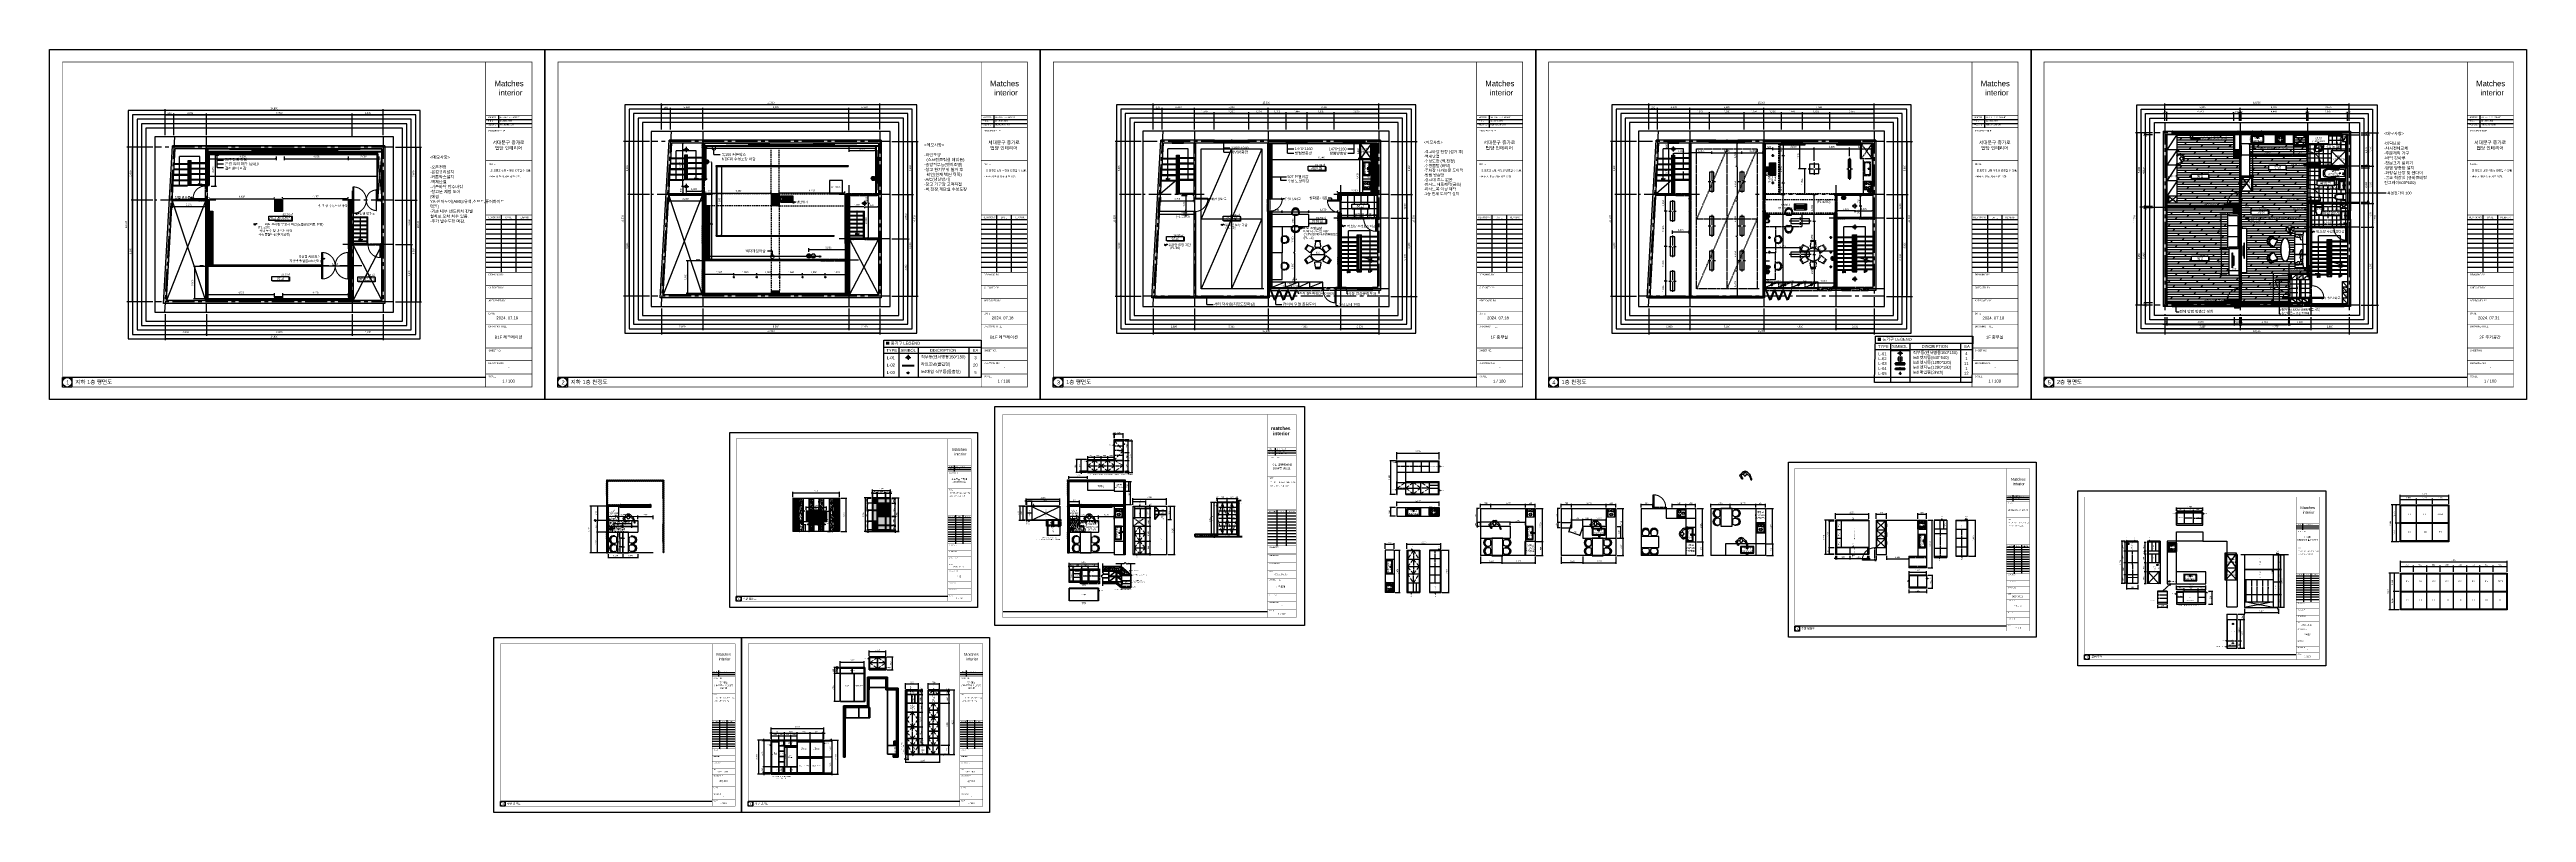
# Model space of a CAD drawing. Header units: millimetres. Extents: x -224448 to 1592092, y -164641 to 319001.
# Drawn here: x -87340 to 80660, y 118173 to 169950 of the extents above; entities that cross this region are included whole.
import ezdxf
from ezdxf.enums import TextEntityAlignment as Align

# ---------------------------------------------------------------- set-up
doc = ezdxf.new("R2010")
doc.units = ezdxf.units.MM
for name, pattern in [('ACAD_ISO10W100', [18, 12, -3, 0, -3]), ('CEN', [62, 60, -1, 0, -1]), ('CENTER2', [1.125, 0.75, -0.125, 0.125, -0.125]), ('DH-HID2', [1.2, 0.8, -0.4]), ('HIDDEN', [9.525, 6.35, -3.175]), ('HIDDENX2', [19.05, 12.7, -6.35])]:
    doc.linetypes.add(name, pattern=pattern)
doc.layers.get('Defpoints').update_dxf_attribs({"color": 35})
for name, color, linetype in [('6FIN', 6, 'Continuous'), ('6FUR', 6, 'Continuous'), ('ARREA', 1, 'Continuous'), ('CO-BATH', 6, 'Continuous'), ('CO-FURB-DN', 9, 'Continuous'), ('CORE', 7, 'Continuous'), ('DIM', 3, 'Continuous'), ('FU-FURM', 251, 'DH-HID2'), ('FUR', 6, 'Continuous'), ('I-CL-LIT', 7, 'Continuous'), ('i-furn-bath', 6, 'Continuous'), ('I-LIGHT', 1, 'Continuous'), ('I-SYM', 4, 'Continuous'), ('I-TEXT', 7, 'Continuous'), ('I_CON', 2, 'Continuous'), ('I_DOOR', 4, 'Continuous'), ('I_FORMAT', 7, 'Continuous'), ('I_FUR', 6, 'Continuous'), ('I_HAT', 8, 'Continuous'), ('I_TXT', 7, 'Continuous'), ('I_WALL', 3, 'Continuous'), ('I_WIN', 5, 'Continuous'), ('Layer 1', 7, 'Continuous')]:
    doc.layers.add(name, color=color, linetype=linetype)
doc.layers.add('I_CEN', color=1, linetype='CEN', lineweight=13)
doc.layers.add('I_DIM', color=1, linetype='Continuous', lineweight=13)
doc.styles.add('DH-TEXT', font='')
doc.styles.add('GHS', font='Dotum.ttf')
doc.styles.add('HY울릉도', font='')
doc.styles.add('IABU-글꼴스타일', font='')
doc.styles.add('NTOP', font='Dotum.ttf')
doc.styles.add('ROMANS', font='romans', dxfattribs={"height": 135})
doc.styles.add('sim', font='')
doc.styles.get("Standard").update_dxf_attribs({"font": 'arial.ttf'})
doc.styles.add('맑은고딕', font='malgun.ttf')
doc.styles.add('주석', font='arial.ttf')
doc.styles.get('DH-TEXT').set_extended_font_data('HY울릉도L')
doc.styles.get('HY울릉도').set_extended_font_data('HY울릉도L')
doc.styles.get('IABU-글꼴스타일').set_extended_font_data('HY울릉도L')
doc.styles.get('sim').set_extended_font_data('Pretendard Variable Light')
doc.linetypes.add('BATTING', pattern='A,0.00254,-2.54,[134,ltypeshp.shx,S=2.54,R=0,X=-2.54,Y=0],-5.08,[134,ltypeshp.shx,S=2.54,R=180,X=2.54,Y=0],-2.54', length=10.16254)
doc.dimstyles.new('HOON DIM', dxfattribs={"dimscale": 52, "dimtxt": 1.8, "dimasz": 0.8, "dimexe": 1.2, "dimexo": 1.5, "dimgap": 1, "dimtad": 1, "dimdec": 0, "dimzin": 0, "dimdsep": 46, "dimlunit": 6, "dimtxsty": 'GHS', "dimblk": 'DOT', "dimcen": 3, "dimclrd": 6, "dimclre": 6, "dimclrt": 3, "dimadec": 0, "dimazin": 0, "dimtm": 1e-09, "dimtfac": 1, "dimtdec": 0, "dimtix": 1, "dimtmove": 2, "dimatfit": 3, "dimldrblk": 'DOT', "dimfxl": 1, "dimtolj": 1, "dimtzin": 0, "dimarcsym": 0})
doc.dimstyles.new('IABC-100 (SUB)', dxfattribs={"dimscale": 60, "dimtxt": 2, "dimasz": 1, "dimexe": 1.5, "dimexo": 2, "dimgap": 1, "dimtad": 1, "dimdec": 0, "dimdsep": 46, "dimlunit": 6, "dimtxsty": 'IABU-글꼴스타일', "dimblk": '1234_Dot', "dimcen": 1, "dimclrd": 4, "dimclre": 4, "dimclrt": 7, "dimadec": 0, "dimazin": 0, "dimtfac": 1, "dimtdec": 0, "dimtix": 1, "dimtmove": 2, "dimatfit": 3, "dimldrblk": '1234_Dot', "dimfxl": 2, "dimtolj": 1, "dimtzin": 0, "dimarcsym": 0})
pattern_1 = [(45, (0, 33926.584), (-22.45064, 22.45064), [])]
pattern_2 = [(0, (0, 0), (0, 6.985), [5.08, -1.905]), (90, (0, 0), (-6.985, 4e-16), [5.08, -1.905])]
pattern_3 = [(45, (-3808.497, 109253.17), (-22.45064, 22.45064), [])]
pattern_4 = [(45, (29872.41, 109636.475), (-22.45064, 22.45064), [])]
pattern_5 = [(45, (-67219.093, 10146.922), (-22.4506403, 22.4506403), [])]
pattern_6 = [(0, (0, 0), (0, 300), []), (90, (0, 0), (-300, 2e-14), [])]
pattern_7 = [(45, (33680.907, 383.305), (-22.4506403, 22.4506403), [])]
pattern_8 = [(45, (-4117.372, -800.64), (-22.45064, 22.45064), [])]
pattern_9 = [(50, (-18060.99, -664.5), (182.18467, -15.93909), [19.05, -209.55]), (355, (-18061, -664.5), (-35.24342, 191.05685), [15.24, -167.64058]), (100.45144, (-18045.81, -665.83), (146.94125, 175.11775), [16.19, -178.09024]), (46.1842, (-18061, -613.7), (271.07904, -42.04233), [28.575, -314.325]), (96.63556, (-18038.4, -617.2), (237.40413, 247.4261), [24.285, -267.1356]), (351.18415, (-18061, -613.7), (237.40413, 247.4261), [22.85997, -251.45973]), (21, (-18035.59, -626.4), (151.61439, -102.2652), [19.05, -209.55]), (326, (-18035.6, -626.4), (61.80203, 184.18797), [15.24, -167.64]), (71.45144, (-18022.96, -634.92), (213.41642, 81.92277), [16.19, -178.08994]), (37.5, (-18060.99, -664.5), (3.088603, 84.55504), [0, -165.608, 0, -170.18, 0, -168.275]), (7.5, (-18060.99, -664.5), (66.81966, 100.180575), [0, -97.028, 0, -161.798, 0, -64.135]), (327.5, (-18117.634, -664.5), (135.590595, -5.728744), [0, -63.5, 0, -198.12, 0, -262.89]), (317.5, (-18143.03, -664.5), (148.12918, 25.42649), [0, -82.55, 0, -131.572, 0, -186.69])]
pattern_10 = [(0, (626.504, 0), (0, 6.985), [5.08, -1.905]), (90, (626.504, 0), (-6.985, 4e-16), [5.08, -1.905])]
pattern_11 = [(45, (-16170.262, -887.354), (-22.45064, 22.45064), [])]

# ---------------------------------------------------------------- blocks, each defined once
blk = doc.blocks.new('J8')
at = {"layer": 'I_CEN'}
blk.add_arc((796784, -72323), 820, 268.69579, 359.29475, dxfattribs=at)
at = {"layer": 'I_DOOR'}
for points in [[(796765, -72273), (796615, -72273), (796615, -72303), (796645, -72303), (796645, -72313), (796735, -72313), (796735, -72303), (796765, -72303), (796765, -72273)], [(796765, -73173), (796615, -73173), (796615, -73143), (796645, -73143), (796645, -73133), (796735, -73133), (796735, -73143), (796765, -73143), (796765, -73173)], [(797605, -72333), (796765, -72333), (796765, -72303), (797605, -72303)]]:
    blk.add_lwpolyline(points, close=True, dxfattribs=at)
at = {"layer": 'I_FUR', "color": 8, "linetype": 'HIDDEN', "ltscale": 8}
for p, q in [((796615, -73143), (796615, -72303)), ((796765, -72303), (796765, -73143))]:
    blk.add_line(p, q, dxfattribs=at)
blk = doc.blocks.new('J9')
at = {"layer": 'I_CEN'}
blk.add_arc((800009, -79640), 820, 178.69579, 269.29475, dxfattribs=at)
at = {"layer": 'I_DOOR'}
for points in [[(799159, -79622), (799159, -79422), (799189, -79422), (799189, -79452), (799199, -79452), (799199, -79592), (799189, -79592), (799189, -79622), (799159, -79622)], [(799999, -80462), (799999, -79622), (800029, -79622), (800029, -80462)], [(800059, -79622), (800059, -79422), (800029, -79422), (800029, -79452), (800019, -79452), (800019, -79592), (800029, -79592), (800029, -79622), (800059, -79622)]]:
    blk.add_lwpolyline(points, close=True, dxfattribs=at)
at = {"layer": 'I_FUR', "color": 8, "linetype": 'HIDDEN', "ltscale": 8}
for p, q in [((799189, -79422), (800029, -79422)), ((800029, -79622), (799189, -79622))]:
    blk.add_line(p, q, dxfattribs=at)
blk = doc.blocks.new('55')
at = {"layer": 'CORE'}
for p, q in [((42515, 8400), (43590, 8400)), ((43590, 6040), (43590, 8550)), ((43590, 8550), (43890, 8550)), ((43640, 6090), (43640, 8550)), ((43640, 8400), (43690, 8400)), ((43640, 8400), (43840, 8400)), ((43690, 6190), (43690, 8550)), ((43790, 6190), (43790, 8550)), ((43790, 8400), (43840, 8400)), ((43840, 6090), (43840, 8550)), ((43890, 6040), (43890, 8550)), ((43890, 8400), (44965, 8400)), ((42515, 8080), (43590, 8080)), ((42515, 7810), (43590, 7810)), ((42515, 7540), (43590, 7540)), ((42515, 7270), (43590, 7270)), ((42515, 7000), (43590, 7000)), ((42515, 6730), (43590, 6730)), ((43640, 8080), (43690, 8080)), ((43640, 7810), (43690, 7810)), ((43640, 7540), (43690, 7540)), ((43640, 7270), (43690, 7270)), ((43640, 7000), (43690, 7000)), ((43640, 6730), (43690, 6730)), ((43790, 8080), (43840, 8080)), ((43790, 7810), (43840, 7810)), ((43790, 7540), (43840, 7540)), ((43790, 7270), (43840, 7270)), ((43790, 7000), (43840, 7000)), ((43790, 6730), (43840, 6730)), ((43890, 8080), (44965, 8080)), ((43890, 7810), (44965, 7810)), ((43890, 7540), (44965, 7540)), ((43890, 7270), (44965, 7270)), ((43890, 7000), (44965, 7000)), ((43890, 6730), (44965, 6730)), ((44478, 6988), (44363, 7054)), ((44363, 7054), (44363, 7019)), ((44478, 6953), (44363, 7019)), ((44478, 6777), (44363, 6711)), ((44478, 6743), (44363, 6677)), ((44478, 6988), (44592, 7054)), ((44478, 6953), (44592, 7019)), ((44478, 6777), (44592, 6711)), ((44478, 6743), (44592, 6677)), ((44592, 7054), (44592, 7019)), ((42515, 6460), (43590, 6460)), ((42515, 6190), (43590, 6190)), ((43590, 6040), (43890, 6040)), ((43640, 6460), (43690, 6460)), ((43640, 6190), (43840, 6190)), ((43640, 6090), (43840, 6090)), ((43790, 6460), (43840, 6460)), ((43890, 6460), (44965, 6460)), ((43890, 6190), (44965, 6190)), ((44363, 6677), (44363, 6711)), ((44592, 6677), (44592, 6711))]:
    blk.add_line(p, q, dxfattribs=at)
at = {"layer": 'CORE', "color": 1}
for p, q in [((42555, 8400), (42555, 8350)), ((43002, 6190), (43002, 8800)), ((43002, 8080), (43002, 8800)), ((44478, 8800), (43002, 8800)), ((43540, 8350), (43540, 8400)), ((43940, 8450), (44965, 8450)), ((43940, 8400), (43940, 8450)), ((44478, 6953), (44478, 8800)), ((44925, 8450), (44925, 8400)), ((42515, 8350), (43540, 8350)), ((42515, 8030), (43540, 8030)), ((42515, 7760), (43540, 7760)), ((42515, 7490), (43540, 7490)), ((42515, 7220), (43540, 7220)), ((42515, 6950), (43540, 6950)), ((42555, 8080), (42555, 8030)), ((42555, 7810), (42555, 7760)), ((42555, 7540), (42555, 7490)), ((42555, 7270), (42555, 7220)), ((42555, 7000), (42555, 6950)), ((42555, 6730), (42555, 6680)), ((43540, 8030), (43540, 8080)), ((43540, 7760), (43540, 7810)), ((43540, 7490), (43540, 7540)), ((43540, 7220), (43540, 7270)), ((43540, 6950), (43540, 7000)), ((43540, 6680), (43540, 6730)), ((43840, 7050), (44431, 6883)), ((43940, 8130), (44965, 8130)), ((43940, 8080), (43940, 8130)), ((43940, 7860), (44965, 7860)), ((43940, 7810), (43940, 7860)), ((43940, 7590), (44965, 7590)), ((43940, 7540), (43940, 7590)), ((43940, 7320), (44965, 7320)), ((43940, 7270), (43940, 7320)), ((43940, 7050), (44965, 7050)), ((43940, 7000), (43940, 7050)), ((43940, 6780), (44965, 6780)), ((43940, 6730), (43940, 6780)), ((44371, 6807), (44584, 6934)), ((44431, 6883), (44371, 6807)), ((44478, 6190), (44478, 6777)), ((44584, 6934), (44529, 6847)), ((44529, 6847), (44965, 6736)), ((44925, 8130), (44925, 8080)), ((44925, 7860), (44925, 7810)), ((44925, 7590), (44925, 7540)), ((44925, 7320), (44925, 7270)), ((44925, 7050), (44925, 7000)), ((44925, 6780), (44925, 6730)), ((42515, 6680), (43540, 6680)), ((42515, 6410), (43540, 6410)), ((42515, 6140), (43540, 6140)), ((42555, 6460), (42555, 6410)), ((42555, 6190), (42555, 6140)), ((43540, 6410), (43540, 6460)), ((43540, 6140), (43540, 6190)), ((43940, 6510), (44965, 6510)), ((43940, 6460), (43940, 6510)), ((43940, 6240), (44965, 6240)), ((43940, 6190), (43940, 6240)), ((44925, 6510), (44925, 6460)), ((44925, 6240), (44925, 6190))]:
    blk.add_line(p, q, dxfattribs=at)
at = {"layer": 'CORE'}
for centre, radius in [((43002, 6190), 24.4), ((44478, 6190), 23.2)]:
    blk.add_circle(centre, radius, dxfattribs=at)
at = {"layer": 'CORE', "color": 2, "style": 'ROMANS'}
for s, p in [('DN', (43005, 5963)), ('UP', (44469, 5992))]:
    blk.add_text(s, height=135, dxfattribs=at).set_placement(p, align=Align.CENTER)
blk = doc.blocks.new('J40')
at = {"layer": 'I_WIN', "linetype": 'Continuous'}
for p, q in [((306182, 57590), (306152, 57590)), ((306152, 57590), (306152, 57499)), ((306152, 57499), (306152, 57490)), ((306152, 57490), (307652, 57490)), ((306152, 57490), (306170, 57490)), ((306170, 57490), (306170, 57539)), ((306170, 57539), (306182, 57539)), ((306173, 57535), (306920, 57535)), ((306173, 57495), (306173, 57535)), ((306173, 57535), (306211, 57535)), ((306173, 57495), (306920, 57495)), ((306211, 57495), (306173, 57495)), ((306182, 57590), (307652, 57590)), ((306182, 57541), (306182, 57590)), ((306182, 57539), (306182, 57541)), ((306211, 57520), (306206, 57518)), ((306206, 57518), (306206, 57512)), ((306206, 57512), (306211, 57510)), ((306208, 57517), (306208, 57513)), ((306211, 57535), (306211, 57520)), ((306211, 57521), (306214, 57520)), ((306211, 57517), (306890, 57517)), ((306890, 57513), (306211, 57513)), ((306211, 57509), (306214, 57511)), ((306211, 57510), (306211, 57495)), ((306214, 57520), (306214, 57519)), ((306214, 57519), (306215, 57517)), ((306214, 57512), (306215, 57513)), ((306214, 57511), (306214, 57512)), ((306882, 57519), (306881, 57517)), ((306882, 57512), (306881, 57513)), ((306885, 57521), (306882, 57520)), ((306882, 57520), (306882, 57519)), ((306882, 57511), (306882, 57512)), ((306885, 57509), (306882, 57511)), ((306885, 57545), (306885, 57585)), ((306885, 57585), (306920, 57585)), ((306920, 57545), (306885, 57545)), ((306920, 57535), (306885, 57535)), ((306885, 57535), (306885, 57520)), ((306885, 57520), (306890, 57518)), ((306890, 57512), (306885, 57510)), ((306885, 57510), (306885, 57495)), ((306885, 57495), (306920, 57495)), ((306890, 57518), (306890, 57512)), ((306890, 57517), (306890, 57513)), ((306902, 57621), (306902, 57456)), ((306902, 57585), (307622, 57585)), ((306902, 57545), (307622, 57545)), ((306920, 57570), (306914, 57569)), ((306914, 57569), (306914, 57562)), ((306914, 57567), (307592, 57567)), ((306914, 57563), (306914, 57567)), ((307592, 57563), (306914, 57563)), ((306914, 57562), (306920, 57560)), ((306920, 57585), (306920, 57570)), ((306920, 57571), (306923, 57570)), ((306920, 57560), (306923, 57561)), ((306920, 57560), (306920, 57545)), ((306920, 57495), (306920, 57535)), ((306923, 57570), (306923, 57569)), ((306923, 57569), (306924, 57567)), ((306923, 57562), (306924, 57563)), ((306923, 57561), (306923, 57562)), ((307584, 57570), (307583, 57569)), ((307583, 57569), (307583, 57567)), ((307583, 57562), (307583, 57563)), ((307584, 57561), (307583, 57562)), ((307587, 57571), (307584, 57570)), ((307587, 57560), (307584, 57561)), ((307622, 57585), (307587, 57585)), ((307587, 57585), (307587, 57570)), ((307587, 57570), (307592, 57569)), ((307592, 57562), (307587, 57560)), ((307587, 57560), (307587, 57545)), ((307587, 57545), (307622, 57545)), ((307592, 57569), (307592, 57562)), ((307592, 57567), (307592, 57563)), ((307622, 57545), (307622, 57585)), ((307625, 57539), (307625, 57590)), ((307625, 57590), (307655, 57590)), ((307638, 57539), (307625, 57539)), ((307638, 57490), (307638, 57539)), ((307655, 57490), (307638, 57490)), ((307655, 57490), (307655, 57590))]:
    blk.add_line(p, q, dxfattribs=at)
blk = doc.blocks.new('1234_Dot')
at = {"color": 0, "linetype": 'ByBlock', "lineweight": -2}
blk.add_line((-0.5, 0), (-1, 0), dxfattribs=at)
at = {"color": 0, "linetype": 'ByBlock', "const_width": 0.5}
blk.add_lwpolyline([(-0.25, 0, 1), (0.25, 0, 1)], format="xyb", close=True, dxfattribs=at)
blk = doc.blocks.new('*D337')
at = {"layer": 'Defpoints', "color": 0, "ltscale": 50, "transparency": 16777216}
for p in [(1875, 162550), (1516, 160150), (1843, 160150)]:
    blk.add_point(p, dxfattribs=at)
at = {"layer": 'DIM', "color": 4, "lineweight": -2, "ltscale": 50, "transparency": 16777216}
for p, q in [((1755, 162550), (1426, 162550)), ((1516, 162490), (1516, 160210)), ((1723, 160150), (1426, 160150))]:
    blk.add_line(p, q, dxfattribs=at)
at = {"layer": 'DIM', "color": 4, "lineweight": -2, "ltscale": 50, "transparency": 16777216, "xscale": 60, "yscale": 60, "zscale": 60}
for p, rotation in [((1516, 162550), 90), ((1516, 160150), 270)]:
    blk.add_blockref('1234_Dot', p, dxfattribs=dict(at, rotation=rotation))
at = {"layer": 'DIM', "color": 7, "ltscale": 50, "transparency": 16777216, "insert": (1384, 161350), "char_height": 120, "attachment_point": 5, "rotation": 90, "style": 'IABU-글꼴스타일'}
blk.add_mtext('\\A1;2,400', dxfattribs=at)
blk = doc.blocks.new('*D338')
at = {"layer": 'Defpoints', "color": 0, "ltscale": 50, "transparency": 16777216}
for p in [(1875, 163550), (1549, 162550), (1875, 162550)]:
    blk.add_point(p, dxfattribs=at)
at = {"layer": 'DIM', "color": 4, "lineweight": -2, "ltscale": 50, "transparency": 16777216}
for p, q in [((1755, 163550), (1459, 163550)), ((1549, 163490), (1549, 162610)), ((1755, 162550), (1459, 162550))]:
    blk.add_line(p, q, dxfattribs=at)
at = {"layer": 'DIM', "color": 4, "lineweight": -2, "ltscale": 50, "transparency": 16777216, "xscale": 60, "yscale": 60, "zscale": 60}
for p, rotation in [((1549, 163550), 90), ((1549, 162550), 270)]:
    blk.add_blockref('1234_Dot', p, dxfattribs=dict(at, rotation=rotation))
at = {"layer": 'DIM', "color": 7, "ltscale": 50, "transparency": 16777216, "insert": (1417, 163050), "char_height": 120, "attachment_point": 5, "rotation": 90, "style": 'IABU-글꼴스타일'}
blk.add_mtext('\\A1;1,000', dxfattribs=at)
blk = doc.blocks.new('klsdfa')
at = {"layer": 'I_CEN'}
blk.add_arc((2937606, -1355168), 820, 90.70525, 181.30421, dxfattribs=at)
at = {"layer": 'I_DOOR'}
for points in [[(2936756, -1355187), (2936756, -1355287), (2936786, -1355287), (2936786, -1355257), (2936796, -1355257), (2936796, -1355217), (2936786, -1355217), (2936786, -1355187), (2936756, -1355187)], [(2937596, -1354347), (2937596, -1355187), (2937626, -1355187), (2937626, -1354347)], [(2937656, -1355187), (2937656, -1355287), (2937626, -1355287), (2937626, -1355257), (2937616, -1355257), (2937616, -1355217), (2937626, -1355217), (2937626, -1355187), (2937656, -1355187)]]:
    blk.add_lwpolyline(points, close=True, dxfattribs=at)
at = {"layer": 'I_FUR', "color": 8, "linetype": 'HIDDEN', "ltscale": 8}
for p, q in [((2937626, -1355187), (2936786, -1355187)), ((2936786, -1355287), (2937626, -1355287))]:
    blk.add_line(p, q, dxfattribs=at)
blk = doc.blocks.new('FB-009')
at = {"layer": 'FUR'}
for p, q in [((10, 510), (10, 10)), ((278, 510), (10, 510)), ((10, 50), (278, 50)), ((10, 10), (278, 10)), ((12, 47), (12, 13)), ((276, 47), (12, 47)), ((12, 13), (276, 13)), ((13, 505), (13, 54)), ((275, 505), (13, 505)), ((13, 54), (275, 54)), ((566, 510), (267, 510)), ((563, 505), (267, 505)), ((267, 54), (563, 54)), ((267, 50), (566, 50)), ((564, 47), (267, 47)), ((267, 13), (564, 13)), ((267, 10), (566, 10)), ((385, 41), (385, 22)), ((388, 41), (388, 22)), ((424, 41), (424, 22)), ((427, 41), (427, 22)), ((475, 41), (475, 22)), ((478, 41), (478, 22)), ((514, 41), (514, 22)), ((517, 41), (517, 22)), ((563, 54), (563, 505)), ((564, 13), (564, 47)), ((566, 10), (566, 510))]:
    blk.add_line(p, q, dxfattribs=at)
blk.add_lwpolyline([(0, 520), (576, 520), (576, 0), (0, 0)], close=True, dxfattribs=at)
for centre, radius in [((150, 387), 89.9), ((146, 171), 72), ((150, 387), 74.9), ((146, 171), 62), ((438, 387), 89.9), ((434, 171), 72), ((438, 387), 74.9), ((434, 171), 62), ((386, 31), 12.5), ((386, 31), 9.52), ((426, 31), 12.5), ((426, 31), 9.52), ((476, 31), 12.5), ((476, 31), 9.52), ((515, 31), 12.5), ((515, 31), 9.52)]:
    blk.add_circle(centre, radius, dxfattribs=at)
at = {"layer": 'FUR', "style": 'DH-TEXT'}
blk.add_text('Miele', height=15, dxfattribs=at).set_placement((29, 23))
blk = doc.blocks.new('J52')
at = {"layer": 'FUR'}
for p, q in [((806800, -72201), (806800, -72301)), ((806800, -72201), (806810, -72201)), ((806810, -71806), (806810, -72301)), ((806870, -71806), (806810, -71806)), ((806870, -71806), (806870, -72301)), ((806880, -71806), (806880, -72806)), ((807610, -71806), (806880, -71806)), ((807580, -72806), (807580, -71806)), ((807590, -72806), (807590, -71806)), ((807610, -72806), (807610, -71806)), ((806810, -72301), (806800, -72301)), ((806800, -72311), (806800, -72411)), ((806810, -72311), (806800, -72311)), ((806800, -72411), (806810, -72411)), ((806870, -72301), (806810, -72301)), ((806810, -72311), (806810, -72806)), ((806870, -72311), (806810, -72311)), ((806810, -72806), (806870, -72806)), ((806870, -72311), (806870, -72806)), ((806880, -72806), (807610, -72806))]:
    blk.add_line(p, q, dxfattribs=at)
at = {"layer": 'I_HAT'}
for p, q in [((807610, -72806), (806880, -71806)), ((807610, -71806), (806880, -72806))]:
    blk.add_line(p, q, dxfattribs=at)
at = {"layer": 'I_TXT', "insert": (807222, -72291), "char_height": 120, "width": 3000, "attachment_point": 5, "style": '맑은고딕'}
blk.add_mtext('냉장고\\P(1000*800)', dxfattribs=at)
blk = doc.blocks.new('J85')
at = {"layer": 'I_FUR'}
for points in [[(806492, -75205, 0.4535919), (806541, -75148), (806502, -74852, 0.375902), (806477, -74830), (806196, -74830, 0.375902), (806171, -74852), (806131, -75148, 0.4535919), (806181, -75205)], [(806499, -74755), (806499, -74793, -0.4142136), (806486, -74805), (806186, -74805, -0.4142136), (806174, -74793), (806174, -74755)]]:
    blk.add_lwpolyline(points, format="xyb", close=True, dxfattribs=at)
blk = doc.blocks.new('sdksd')
at = {"layer": 'I_FUR'}
for p, q in [((656176, -409315), (656176, -409531)), ((656901, -409240), (656251, -409240)), ((656251, -409606), (656901, -409606)), ((656648, -409330), (656504, -409330)), ((656576, -409258), (656576, -409402)), ((656976, -409531), (656976, -409315))]:
    blk.add_line(p, q, dxfattribs=at)
blk.add_lwpolyline([(657026, -409650), (657026, -409200), (656126, -409200), (656126, -409650)], close=True, dxfattribs=at)
blk.add_circle((656576, -409330), 27.5, dxfattribs=at)
for centre, start, end in [((656251, -409315), 90, 180), ((656251, -409531), 180, 270), ((656901, -409315), 0, 90), ((656901, -409531), 270, 0)]:
    blk.add_arc(centre, 75, start, end, dxfattribs=at)
at = {"layer": 'I_TXT', "insert": (656573, -409434), "char_height": 120, "width": 3000, "attachment_point": 5, "style": '맑은고딕'}
blk.add_mtext('개수대\\P(900*450)', dxfattribs=at)
blk = doc.blocks.new('*D339')
at = {"layer": 'Defpoints', "color": 0, "ltscale": 50, "transparency": 16777216}
for p in [(1705, 161139), (2675, 161182), (2675, 161139)]:
    blk.add_point(p, dxfattribs=at)
at = {"layer": 'DIM', "color": 4, "lineweight": -2, "ltscale": 50, "transparency": 16777216}
for p, q in [((1705, 161259), (1705, 161272)), ((1765, 161182), (2615, 161182)), ((2675, 161259), (2675, 161272))]:
    blk.add_line(p, q, dxfattribs=at)
at = {"layer": 'DIM', "color": 4, "lineweight": -2, "ltscale": 50, "transparency": 16777216, "xscale": 60, "yscale": 60, "zscale": 60, "rotation": 180}
blk.add_blockref('1234_Dot', (1705, 161182), dxfattribs=at)
at = {"layer": 'DIM', "color": 4, "lineweight": -2, "ltscale": 50, "transparency": 16777216, "xscale": 60, "yscale": 60, "zscale": 60}
blk.add_blockref('1234_Dot', (2675, 161182), dxfattribs=at)
at = {"layer": 'DIM', "color": 7, "ltscale": 50, "transparency": 16777216, "insert": (2190, 161302), "char_height": 120, "attachment_point": 5, "style": 'IABU-글꼴스타일'}
blk.add_mtext('\\A1;970', dxfattribs=at)
blk = doc.blocks.new('gg')
at = {"layer": 'I_FUR'}
blk.add_lwpolyline([(39772, 12041, 0.4142133), (39894, 12163), (39894, 12189, 1.0014959), (39929, 12189), (39929, 12272, 0.9995711), (39398, 12272), (39398, 12189, 1.0014959), (39433, 12189), (39433, 12163, 0.4142132), (39555, 12041)], format="xyb", close=True, dxfattribs=at)
blk.add_lwpolyline([(39894, 12189), (39894, 12272, 0.8710976), (39433, 12272), (39433, 12189)], format="xyb", dxfattribs=at)
at = {"layer": 'I_HAT'}
blk.add_arc((39664, 12221), 231, 359.92131, 180.07869, dxfattribs=at)
blk = doc.blocks.new('*D340')
at = {"layer": 'Defpoints', "color": 0, "ltscale": 50, "transparency": 16777216}
for p in [(-1767, 156041), (-867, 156041), (-867, 156041)]:
    blk.add_point(p, dxfattribs=at)
at = {"layer": 'DIM', "color": 4, "lineweight": -2, "ltscale": 50, "transparency": 16777216}
for p, q in [((-1767, 156161), (-1767, 156131)), ((-1707, 156041), (-927, 156041)), ((-867, 156161), (-867, 156131))]:
    blk.add_line(p, q, dxfattribs=at)
at = {"layer": 'DIM', "color": 4, "lineweight": -2, "ltscale": 50, "transparency": 16777216, "xscale": 60, "yscale": 60, "zscale": 60, "rotation": 180}
blk.add_blockref('1234_Dot', (-1767, 156041), dxfattribs=at)
at = {"layer": 'DIM', "color": 4, "lineweight": -2, "ltscale": 50, "transparency": 16777216, "xscale": 60, "yscale": 60, "zscale": 60}
blk.add_blockref('1234_Dot', (-867, 156041), dxfattribs=at)
at = {"layer": 'DIM', "color": 7, "ltscale": 50, "transparency": 16777216, "insert": (-1317, 156161), "char_height": 120, "attachment_point": 5, "style": 'IABU-글꼴스타일'}
blk.add_mtext('\\A1;900', dxfattribs=at)
blk = doc.blocks.new('J856')
at = {"layer": 'I_DOOR', "ltscale": 10}
for points in [[(796071, -82370), (796071, -82270), (796021, -82270), (796021, -82370)], [(799621, -82370), (799621, -82270), (799571, -82270), (799571, -82370)], [(796364, -82993), (796110, -82356), (796071, -82370), (796325, -83008)], [(796110, -82356), (796125, -82393), (796086, -82408), (796071, -82370)], [(796364, -82993), (796349, -82956), (796310, -82970), (796325, -83008)], [(796364, -82993), (796618, -82356), (796657, -82370), (796403, -83008)], [(796364, -82993), (796379, -82956), (796418, -82970), (796403, -83008)], [(796618, -82356), (796603, -82393), (796642, -82408), (796657, -82370)], [(796950, -82993), (796697, -82356), (796657, -82370), (796911, -83008)], [(796697, -82356), (796712, -82393), (796672, -82408), (796657, -82370)], [(796950, -82993), (796936, -82956), (796896, -82970), (796911, -83008)], [(796950, -82993), (797204, -82356), (797244, -82370), (796990, -83008)], [(796950, -82993), (796965, -82956), (797005, -82970), (796990, -83008)], [(797204, -82356), (797189, -82393), (797229, -82408), (797244, -82370)], [(797537, -82993), (797283, -82356), (797244, -82370), (797497, -83008)], [(797283, -82356), (797298, -82393), (797258, -82408), (797244, -82370)], [(797537, -82993), (797522, -82956), (797483, -82970), (797497, -83008)], [(797537, -82993), (797791, -82356), (797830, -82370), (797576, -83008)], [(797537, -82993), (797552, -82956), (797591, -82970), (797576, -83008)], [(797791, -82356), (797776, -82393), (797815, -82408), (797830, -82370)]]:
    blk.add_lwpolyline(points, close=True, dxfattribs=at)
at = {"layer": 'I_WIN', "color": 152, "ltscale": 50}
for p, q in [((796329, -82963), (796103, -82401)), ((796333, -82962), (796107, -82400)), ((796395, -82962), (796621, -82400)), ((796399, -82963), (796625, -82401)), ((796916, -82963), (796690, -82401)), ((796919, -82962), (796693, -82400)), ((796981, -82962), (797207, -82400)), ((796985, -82963), (797211, -82401)), ((797502, -82963), (797276, -82401)), ((797506, -82962), (797280, -82400)), ((797568, -82962), (797794, -82400)), ((797572, -82963), (797798, -82401))]:
    blk.add_line(p, q, dxfattribs=at)
at = {"layer": 'I_WIN', "linetype": 'HIDDEN', "ltscale": 8}
blk.add_lwpolyline([(799621, -82270), (796021, -82270), (796021, -82370), (799621, -82370)], dxfattribs=at)
blk = doc.blocks.new('*D341')
at = {"layer": 'Defpoints', "color": 0, "ltscale": 50, "transparency": 16777216}
for p in [(-2888, 158750), (-2888, 157950), (-2888, 157950)]:
    blk.add_point(p, dxfattribs=at)
at = {"layer": 'DIM', "color": 4, "lineweight": -2, "ltscale": 50, "transparency": 16777216}
for p, q in [((-2888, 158690), (-2888, 158010)), ((-2768, 158750), (-2798, 158750)), ((-2768, 157950), (-2798, 157950))]:
    blk.add_line(p, q, dxfattribs=at)
at = {"layer": 'DIM', "color": 4, "lineweight": -2, "ltscale": 50, "transparency": 16777216, "xscale": 60, "yscale": 60, "zscale": 60}
for p, rotation in [((-2888, 158750), 90), ((-2888, 157950), 270)]:
    blk.add_blockref('1234_Dot', p, dxfattribs=dict(at, rotation=rotation))
at = {"layer": 'DIM', "color": 7, "ltscale": 50, "transparency": 16777216, "insert": (-3008, 158350), "char_height": 120, "attachment_point": 5, "rotation": 90, "style": 'IABU-글꼴스타일'}
blk.add_mtext('\\A1;800', dxfattribs=at)
blk = doc.blocks.new('*D342')
at = {"layer": 'Defpoints', "color": 0, "ltscale": 50, "transparency": 16777216}
for p in [(-2888, 154350), (-2888, 154150), (-2888, 154150)]:
    blk.add_point(p, dxfattribs=at)
at = {"layer": 'DIM', "color": 4, "lineweight": -2, "ltscale": 50, "transparency": 16777216}
for p, q in [((-2888, 154410), (-2888, 154470)), ((-2888, 154350), (-2888, 154150)), ((-2888, 154090), (-2888, 154030)), ((-2768, 154350), (-2798, 154350)), ((-2768, 154150), (-2798, 154150))]:
    blk.add_line(p, q, dxfattribs=at)
at = {"layer": 'DIM', "color": 4, "lineweight": -2, "ltscale": 50, "transparency": 16777216, "xscale": 60, "yscale": 60, "zscale": 60}
for p, rotation in [((-2888, 154350), 270), ((-2888, 154150), 90)]:
    blk.add_blockref('1234_Dot', p, dxfattribs=dict(at, rotation=rotation))
at = {"layer": 'DIM', "color": 7, "ltscale": 50, "transparency": 16777216, "insert": (-3008, 154250), "char_height": 120, "attachment_point": 5, "rotation": 90, "style": 'IABU-글꼴스타일'}
blk.add_mtext('\\A1;200', dxfattribs=at)
blk = doc.blocks.new('*D329')
at = {"layer": 'Defpoints', "color": 0, "ltscale": 50, "transparency": 16777216}
for p in [(-2768, 156150), (-2888, 154350), (-2768, 154350)]:
    blk.add_point(p, dxfattribs=at)
at = {"layer": 'DIM', "color": 4, "lineweight": -2, "ltscale": 50, "transparency": 16777216}
for p, q in [((-2888, 156150), (-2978, 156150)), ((-2888, 156090), (-2888, 154410)), ((-2888, 154350), (-2978, 154350))]:
    blk.add_line(p, q, dxfattribs=at)
at = {"layer": 'DIM', "color": 4, "lineweight": -2, "ltscale": 50, "transparency": 16777216, "xscale": 60, "yscale": 60, "zscale": 60}
for p, rotation in [((-2888, 156150), 90), ((-2888, 154350), 270)]:
    blk.add_blockref('1234_Dot', p, dxfattribs=dict(at, rotation=rotation))
at = {"layer": 'DIM', "color": 7, "ltscale": 50, "transparency": 16777216, "insert": (-3019, 155250), "char_height": 120, "attachment_point": 5, "rotation": 90, "style": 'IABU-글꼴스타일'}
blk.add_mtext('\\A1;1,800', dxfattribs=at)
blk = doc.blocks.new('*D328')
at = {"layer": 'Defpoints', "color": 0, "ltscale": 50, "transparency": 16777216}
for p in [(-2768, 157950), (-2888, 156150), (-2768, 156150)]:
    blk.add_point(p, dxfattribs=at)
at = {"layer": 'DIM', "color": 4, "lineweight": -2, "ltscale": 50, "transparency": 16777216}
for p, q in [((-2888, 157950), (-2978, 157950)), ((-2888, 157890), (-2888, 156210)), ((-2888, 156150), (-2978, 156150))]:
    blk.add_line(p, q, dxfattribs=at)
at = {"layer": 'DIM', "color": 4, "lineweight": -2, "ltscale": 50, "transparency": 16777216, "xscale": 60, "yscale": 60, "zscale": 60}
for p, rotation in [((-2888, 157950), 90), ((-2888, 156150), 270)]:
    blk.add_blockref('1234_Dot', p, dxfattribs=dict(at, rotation=rotation))
at = {"layer": 'DIM', "color": 7, "ltscale": 50, "transparency": 16777216, "insert": (-3019, 157050), "char_height": 120, "attachment_point": 5, "rotation": 90, "style": 'IABU-글꼴스타일'}
blk.add_mtext('\\A1;1,800', dxfattribs=at)
blk = doc.blocks.new('마감지시')
at = {"layer": 'I-SYM'}
blk.add_hatch(color=256, dxfattribs=at).paths.add_polyline_path([(100285, -105169, 1), (100395, -105169, 1)])
blk.add_circle((100340, -105169), 55.1, dxfattribs=at)
blk.add_open_spline([(100340, -105169), (100472, -105076), (100636, -104989), (100521, -105343), (100750, -105224), (100793, -105160)], degree=3, knots=[104.4072574, 104.4072574, 104.4072574, 104.4072574, 483.4924485, 667.7259252, 958.4022925, 958.4022925, 958.4022925, 958.4022925], dxfattribs=at)
blk = doc.blocks.new('_DotSmall')
at = {"color": 0, "linetype": 'ByBlock', "const_width": 0.5}
blk.add_lwpolyline([(-0.0625, 0, 1), (0.0625, 0, 1)], format="xyb", close=True, dxfattribs=at)
blk = doc.blocks.new('*D343')
at = {"layer": 'Defpoints', "color": 0, "ltscale": 50, "transparency": 16777216}
for p in [(-4435, 158750), (-3735, 158940), (-3735, 158750)]:
    blk.add_point(p, dxfattribs=at)
at = {"layer": 'DIM', "color": 4, "lineweight": -2, "ltscale": 50, "transparency": 16777216}
for p, q in [((-4435, 158870), (-4435, 159030)), ((-4375, 158940), (-3795, 158940)), ((-3735, 158870), (-3735, 159030))]:
    blk.add_line(p, q, dxfattribs=at)
at = {"layer": 'DIM', "color": 4, "lineweight": -2, "ltscale": 50, "transparency": 16777216, "xscale": 60, "yscale": 60, "zscale": 60, "rotation": 180}
blk.add_blockref('1234_Dot', (-4435, 158940), dxfattribs=at)
at = {"layer": 'DIM', "color": 4, "lineweight": -2, "ltscale": 50, "transparency": 16777216, "xscale": 60, "yscale": 60, "zscale": 60}
blk.add_blockref('1234_Dot', (-3735, 158940), dxfattribs=at)
at = {"layer": 'DIM', "color": 7, "ltscale": 50, "transparency": 16777216, "insert": (-4085, 159060), "char_height": 120, "attachment_point": 5, "style": 'IABU-글꼴스타일'}
blk.add_mtext('\\A1;700', dxfattribs=at)
blk = doc.blocks.new('*D330')
at = {"layer": 'Defpoints', "color": 0, "ltscale": 50, "transparency": 16777216}
for p in [(-3735, 158750), (-1935, 158940), (-1935, 158750)]:
    blk.add_point(p, dxfattribs=at)
at = {"layer": 'DIM', "color": 4, "lineweight": -2, "ltscale": 50, "transparency": 16777216}
for p, q in [((-3735, 158870), (-3735, 159030)), ((-3675, 158940), (-1995, 158940)), ((-1935, 158870), (-1935, 159030))]:
    blk.add_line(p, q, dxfattribs=at)
at = {"layer": 'DIM', "color": 4, "lineweight": -2, "ltscale": 50, "transparency": 16777216, "xscale": 60, "yscale": 60, "zscale": 60, "rotation": 180}
blk.add_blockref('1234_Dot', (-3735, 158940), dxfattribs=at)
at = {"layer": 'DIM', "color": 4, "lineweight": -2, "ltscale": 50, "transparency": 16777216, "xscale": 60, "yscale": 60, "zscale": 60}
blk.add_blockref('1234_Dot', (-1935, 158940), dxfattribs=at)
at = {"layer": 'DIM', "color": 7, "ltscale": 50, "transparency": 16777216, "insert": (-2835, 159072), "char_height": 120, "attachment_point": 5, "style": 'IABU-글꼴스타일'}
blk.add_mtext('\\A1;1,800', dxfattribs=at)
blk = doc.blocks.new('*D331')
at = {"layer": 'Defpoints', "color": 0, "ltscale": 50, "transparency": 16777216}
for p in [(-1935, 158750), (35, 158940), (35, 158750)]:
    blk.add_point(p, dxfattribs=at)
at = {"layer": 'DIM', "color": 4, "lineweight": -2, "ltscale": 50, "transparency": 16777216}
for p, q in [((-1935, 158870), (-1935, 159030)), ((-1875, 158940), (-25, 158940)), ((35, 158870), (35, 159030))]:
    blk.add_line(p, q, dxfattribs=at)
at = {"layer": 'DIM', "color": 4, "lineweight": -2, "ltscale": 50, "transparency": 16777216, "xscale": 60, "yscale": 60, "zscale": 60, "rotation": 180}
blk.add_blockref('1234_Dot', (-1935, 158940), dxfattribs=at)
at = {"layer": 'DIM', "color": 4, "lineweight": -2, "ltscale": 50, "transparency": 16777216, "xscale": 60, "yscale": 60, "zscale": 60}
blk.add_blockref('1234_Dot', (35, 158940), dxfattribs=at)
at = {"layer": 'DIM', "color": 7, "ltscale": 50, "transparency": 16777216, "insert": (-950, 159072), "char_height": 120, "attachment_point": 5, "style": 'IABU-글꼴스타일'}
blk.add_mtext('\\A1;1,970', dxfattribs=at)
blk = doc.blocks.new('*D344')
at = {"layer": 'Defpoints', "color": 0, "ltscale": 50, "transparency": 16777216}
for p in [(-9675, 165900), (-11875, 164400), (-9675, 164400)]:
    blk.add_point(p, dxfattribs=at)
at = {"layer": 'DIM', "color": 4, "lineweight": -2, "ltscale": 50, "transparency": 16777216}
for p, q in [((-11875, 164520), (-11875, 165990)), ((-11815, 165900), (-9735, 165900)), ((-9675, 164520), (-9675, 165990))]:
    blk.add_line(p, q, dxfattribs=at)
at = {"layer": 'DIM', "color": 4, "lineweight": -2, "ltscale": 50, "transparency": 16777216, "xscale": 60, "yscale": 60, "zscale": 60, "rotation": 180}
blk.add_blockref('1234_Dot', (-11875, 165900), dxfattribs=at)
at = {"layer": 'DIM', "color": 4, "lineweight": -2, "ltscale": 50, "transparency": 16777216, "xscale": 60, "yscale": 60, "zscale": 60}
blk.add_blockref('1234_Dot', (-9675, 165900), dxfattribs=at)
at = {"layer": 'DIM', "color": 7, "ltscale": 50, "transparency": 16777216, "insert": (-10775, 166032), "char_height": 120, "attachment_point": 5, "style": 'IABU-글꼴스타일'}
blk.add_mtext('\\A1;2,200', dxfattribs=at)
blk = doc.blocks.new('*D333')
at = {"layer": 'Defpoints', "color": 0, "ltscale": 50, "transparency": 16777216}
for p in [(-11875, 165900), (-12475, 164400), (-11875, 164400)]:
    blk.add_point(p, dxfattribs=at)
at = {"layer": 'DIM', "color": 4, "lineweight": -2, "ltscale": 50, "transparency": 16777216}
for p, q in [((-12475, 164520), (-12475, 165990)), ((-12415, 165900), (-11935, 165900)), ((-11875, 164520), (-11875, 165990))]:
    blk.add_line(p, q, dxfattribs=at)
at = {"layer": 'DIM', "color": 4, "lineweight": -2, "ltscale": 50, "transparency": 16777216, "xscale": 60, "yscale": 60, "zscale": 60, "rotation": 180}
blk.add_blockref('1234_Dot', (-12475, 165900), dxfattribs=at)
at = {"layer": 'DIM', "color": 4, "lineweight": -2, "ltscale": 50, "transparency": 16777216, "xscale": 60, "yscale": 60, "zscale": 60}
blk.add_blockref('1234_Dot', (-11875, 165900), dxfattribs=at)
at = {"layer": 'DIM', "color": 7, "ltscale": 50, "transparency": 16777216, "insert": (-12175, 166020), "char_height": 120, "attachment_point": 5, "style": 'IABU-글꼴스타일'}
blk.add_mtext('\\A1;600', dxfattribs=at)
blk = doc.blocks.new('*D345')
at = {"layer": 'Defpoints', "color": 0, "ltscale": 50, "transparency": 16777216}
for p in [(-4675, 165900), (-9675, 164400), (-4675, 164400)]:
    blk.add_point(p, dxfattribs=at)
at = {"layer": 'DIM', "color": 4, "lineweight": -2, "ltscale": 50, "transparency": 16777216}
for p, q in [((-9675, 164520), (-9675, 165990)), ((-9615, 165900), (-4735, 165900)), ((-4675, 164520), (-4675, 165990))]:
    blk.add_line(p, q, dxfattribs=at)
at = {"layer": 'DIM', "color": 4, "lineweight": -2, "ltscale": 50, "transparency": 16777216, "xscale": 60, "yscale": 60, "zscale": 60, "rotation": 180}
blk.add_blockref('1234_Dot', (-9675, 165900), dxfattribs=at)
at = {"layer": 'DIM', "color": 4, "lineweight": -2, "ltscale": 50, "transparency": 16777216, "xscale": 60, "yscale": 60, "zscale": 60}
blk.add_blockref('1234_Dot', (-4675, 165900), dxfattribs=at)
at = {"layer": 'DIM', "color": 7, "ltscale": 50, "transparency": 16777216, "insert": (-7175, 166032), "char_height": 120, "attachment_point": 5, "style": 'IABU-글꼴스타일'}
blk.add_mtext('\\A1;5,000', dxfattribs=at)
blk = doc.blocks.new('*D346')
at = {"layer": 'Defpoints', "color": 0, "ltscale": 50, "transparency": 16777216}
for p in [(2825, 165900), (-4675, 164400), (2825, 164400)]:
    blk.add_point(p, dxfattribs=at)
at = {"layer": 'DIM', "color": 4, "lineweight": -2, "ltscale": 50, "transparency": 16777216}
for p, q in [((-4675, 164520), (-4675, 165990)), ((-4615, 165900), (2765, 165900)), ((2825, 164520), (2825, 165990))]:
    blk.add_line(p, q, dxfattribs=at)
at = {"layer": 'DIM', "color": 4, "lineweight": -2, "ltscale": 50, "transparency": 16777216, "xscale": 60, "yscale": 60, "zscale": 60, "rotation": 180}
blk.add_blockref('1234_Dot', (-4675, 165900), dxfattribs=at)
at = {"layer": 'DIM', "color": 4, "lineweight": -2, "ltscale": 50, "transparency": 16777216, "xscale": 60, "yscale": 60, "zscale": 60}
blk.add_blockref('1234_Dot', (2825, 165900), dxfattribs=at)
at = {"layer": 'DIM', "color": 7, "ltscale": 50, "transparency": 16777216, "insert": (-925, 166032), "char_height": 120, "attachment_point": 5, "style": 'IABU-글꼴스타일'}
blk.add_mtext('\\A1;7,500', dxfattribs=at)
blk = doc.blocks.new('*D334')
at = {"layer": 'Defpoints', "color": 0, "ltscale": 50, "transparency": 16777216}
for p in [(-12475, 166200), (-12475, 164400), (2825, 164400)]:
    blk.add_point(p, dxfattribs=at)
at = {"layer": 'DIM', "color": 4, "lineweight": -2, "ltscale": 50, "transparency": 16777216}
for p, q in [((-12475, 164520), (-12475, 166290)), ((2765, 166200), (-12415, 166200)), ((2825, 164520), (2825, 166290))]:
    blk.add_line(p, q, dxfattribs=at)
at = {"layer": 'DIM', "color": 4, "lineweight": -2, "ltscale": 50, "transparency": 16777216, "xscale": 60, "yscale": 60, "zscale": 60, "rotation": 180}
blk.add_blockref('1234_Dot', (-12475, 166200), dxfattribs=at)
at = {"layer": 'DIM', "color": 4, "lineweight": -2, "ltscale": 50, "transparency": 16777216, "xscale": 60, "yscale": 60, "zscale": 60}
blk.add_blockref('1234_Dot', (2825, 166200), dxfattribs=at)
at = {"layer": 'DIM', "color": 7, "ltscale": 50, "transparency": 16777216, "insert": (-4825, 166332), "char_height": 120, "attachment_point": 5, "style": 'IABU-글꼴스타일'}
blk.add_mtext('\\A1;15,300', dxfattribs=at)
blk = doc.blocks.new('*D347')
at = {"layer": 'Defpoints', "color": 0, "ltscale": 50, "transparency": 16777216}
for p in [(3525, 163700), (3525, 160100), (5025, 160100)]:
    blk.add_point(p, dxfattribs=at)
at = {"layer": 'DIM', "color": 4, "lineweight": -2, "ltscale": 50, "transparency": 16777216}
for p, q in [((3645, 163700), (5115, 163700)), ((5025, 163640), (5025, 160160)), ((3645, 160100), (5115, 160100))]:
    blk.add_line(p, q, dxfattribs=at)
at = {"layer": 'DIM', "color": 4, "lineweight": -2, "ltscale": 50, "transparency": 16777216, "xscale": 60, "yscale": 60, "zscale": 60}
for p, rotation in [((5025, 163700), 90), ((5025, 160100), 270)]:
    blk.add_blockref('1234_Dot', p, dxfattribs=dict(at, rotation=rotation))
at = {"layer": 'DIM', "color": 7, "ltscale": 50, "transparency": 16777216, "insert": (4894, 161900), "char_height": 120, "attachment_point": 5, "rotation": 90, "style": 'IABU-글꼴스타일'}
blk.add_mtext('\\A1;3,600', dxfattribs=at)
blk = doc.blocks.new('*D348')
at = {"layer": 'Defpoints', "color": 0, "ltscale": 50, "transparency": 16777216}
for p in [(3525, 160100), (3525, 158500), (4725, 158500)]:
    blk.add_point(p, dxfattribs=at)
at = {"layer": 'DIM', "color": 4, "lineweight": -2, "ltscale": 50, "transparency": 16777216}
for p, q in [((3645, 160100), (4815, 160100)), ((4725, 160040), (4725, 158560)), ((3645, 158500), (4815, 158500))]:
    blk.add_line(p, q, dxfattribs=at)
at = {"layer": 'DIM', "color": 4, "lineweight": -2, "ltscale": 50, "transparency": 16777216, "xscale": 60, "yscale": 60, "zscale": 60}
for p, rotation in [((4725, 160100), 90), ((4725, 158500), 270)]:
    blk.add_blockref('1234_Dot', p, dxfattribs=dict(at, rotation=rotation))
at = {"layer": 'DIM', "color": 7, "ltscale": 50, "transparency": 16777216, "insert": (4594, 159300), "char_height": 120, "attachment_point": 5, "rotation": 90, "style": 'IABU-글꼴스타일'}
blk.add_mtext('\\A1;1,600', dxfattribs=at)
blk = doc.blocks.new('*D349')
at = {"layer": 'Defpoints', "color": 0, "ltscale": 50, "transparency": 16777216}
for p in [(3525, 158500), (3525, 153200), (4725, 153200)]:
    blk.add_point(p, dxfattribs=at)
at = {"layer": 'DIM', "color": 4, "lineweight": -2, "ltscale": 50, "transparency": 16777216}
for p, q in [((3645, 158500), (4815, 158500)), ((4725, 158440), (4725, 153260)), ((3645, 153200), (4815, 153200))]:
    blk.add_line(p, q, dxfattribs=at)
at = {"layer": 'DIM', "color": 4, "lineweight": -2, "ltscale": 50, "transparency": 16777216, "xscale": 60, "yscale": 60, "zscale": 60}
for p, rotation in [((4725, 158500), 90), ((4725, 153200), 270)]:
    blk.add_blockref('1234_Dot', p, dxfattribs=dict(at, rotation=rotation))
at = {"layer": 'DIM', "color": 7, "ltscale": 50, "transparency": 16777216, "insert": (4594, 155850), "char_height": 120, "attachment_point": 5, "rotation": 90, "style": 'IABU-글꼴스타일'}
blk.add_mtext('\\A1;5,300', dxfattribs=at)
blk = doc.blocks.new('*D332')
at = {"layer": 'Defpoints', "color": 0, "ltscale": 50, "transparency": 16777216}
for p in [(3525, 160100), (3525, 153200), (5025, 153200)]:
    blk.add_point(p, dxfattribs=at)
at = {"layer": 'DIM', "color": 4, "lineweight": -2, "ltscale": 50, "transparency": 16777216}
for p, q in [((3645, 160100), (5115, 160100)), ((5025, 160040), (5025, 153260)), ((3645, 153200), (5115, 153200))]:
    blk.add_line(p, q, dxfattribs=at)
at = {"layer": 'DIM', "color": 4, "lineweight": -2, "ltscale": 50, "transparency": 16777216, "xscale": 60, "yscale": 60, "zscale": 60}
for p, rotation in [((5025, 160100), 90), ((5025, 153200), 270)]:
    blk.add_blockref('1234_Dot', p, dxfattribs=dict(at, rotation=rotation))
at = {"layer": 'DIM', "color": 7, "ltscale": 50, "transparency": 16777216, "insert": (4894, 156650), "char_height": 120, "attachment_point": 5, "rotation": 90, "style": 'IABU-글꼴스타일'}
blk.add_mtext('\\A1;6,900', dxfattribs=at)
blk = doc.blocks.new('*D350')
at = {"layer": 'Defpoints', "color": 0, "ltscale": 50, "transparency": 16777216}
for p in [(3525, 163700), (5325, 163700), (3525, 153200)]:
    blk.add_point(p, dxfattribs=at)
at = {"layer": 'DIM', "color": 4, "lineweight": -2, "ltscale": 50, "transparency": 16777216}
for p, q in [((3645, 163700), (5415, 163700)), ((5325, 153260), (5325, 163640)), ((3645, 153200), (5415, 153200))]:
    blk.add_line(p, q, dxfattribs=at)
at = {"layer": 'DIM', "color": 4, "lineweight": -2, "ltscale": 50, "transparency": 16777216, "xscale": 60, "yscale": 60, "zscale": 60}
for p, rotation in [((5325, 163700), 90), ((5325, 153200), 270)]:
    blk.add_blockref('1234_Dot', p, dxfattribs=dict(at, rotation=rotation))
at = {"layer": 'DIM', "color": 7, "ltscale": 50, "transparency": 16777216, "insert": (5194, 158450), "char_height": 120, "attachment_point": 5, "rotation": 90, "style": 'IABU-글꼴스타일'}
blk.add_mtext('\\A1;10,500', dxfattribs=at)
blk = doc.blocks.new('*D351')
at = {"layer": 'Defpoints', "color": 0, "ltscale": 50, "transparency": 16777216}
for p in [(-13176, 163700), (-14676, 160100), (-13176, 160100)]:
    blk.add_point(p, dxfattribs=at)
at = {"layer": 'DIM', "color": 4, "lineweight": -2, "ltscale": 50, "transparency": 16777216}
for p, q in [((-13296, 163700), (-14766, 163700)), ((-14676, 163640), (-14676, 160160)), ((-13296, 160100), (-14766, 160100))]:
    blk.add_line(p, q, dxfattribs=at)
at = {"layer": 'DIM', "color": 4, "lineweight": -2, "ltscale": 50, "transparency": 16777216, "xscale": 60, "yscale": 60, "zscale": 60}
for p, rotation in [((-14676, 163700), 90), ((-14676, 160100), 270)]:
    blk.add_blockref('1234_Dot', p, dxfattribs=dict(at, rotation=rotation))
at = {"layer": 'DIM', "color": 7, "ltscale": 50, "transparency": 16777216, "insert": (-14807, 161900), "char_height": 120, "attachment_point": 5, "rotation": 90, "style": 'IABU-글꼴스타일'}
blk.add_mtext('\\A1;3,600', dxfattribs=at)
blk = doc.blocks.new('*D352')
at = {"layer": 'Defpoints', "color": 0, "ltscale": 50, "transparency": 16777216}
for p in [(-13176, 160100), (-14676, 153200), (-13176, 153200)]:
    blk.add_point(p, dxfattribs=at)
at = {"layer": 'DIM', "color": 4, "lineweight": -2, "ltscale": 50, "transparency": 16777216}
for p, q in [((-13296, 160100), (-14766, 160100)), ((-14676, 160040), (-14676, 153260)), ((-13296, 153200), (-14766, 153200))]:
    blk.add_line(p, q, dxfattribs=at)
at = {"layer": 'DIM', "color": 4, "lineweight": -2, "ltscale": 50, "transparency": 16777216, "xscale": 60, "yscale": 60, "zscale": 60}
for p, rotation in [((-14676, 160100), 90), ((-14676, 153200), 270)]:
    blk.add_blockref('1234_Dot', p, dxfattribs=dict(at, rotation=rotation))
at = {"layer": 'DIM', "color": 7, "ltscale": 50, "transparency": 16777216, "insert": (-14807, 156650), "char_height": 120, "attachment_point": 5, "rotation": 90, "style": 'IABU-글꼴스타일'}
blk.add_mtext('\\A1;6,900', dxfattribs=at)
blk = doc.blocks.new('*D335')
at = {"layer": 'Defpoints', "color": 0, "ltscale": 50, "transparency": 16777216}
for p in [(-14976, 163700), (-13176, 163700), (-13176, 153200)]:
    blk.add_point(p, dxfattribs=at)
at = {"layer": 'DIM', "color": 4, "lineweight": -2, "ltscale": 50, "transparency": 16777216}
for p, q in [((-13296, 163700), (-15066, 163700)), ((-14976, 153260), (-14976, 163640)), ((-13296, 153200), (-15066, 153200))]:
    blk.add_line(p, q, dxfattribs=at)
at = {"layer": 'DIM', "color": 4, "lineweight": -2, "ltscale": 50, "transparency": 16777216, "xscale": 60, "yscale": 60, "zscale": 60}
for p, rotation in [((-14976, 163700), 90), ((-14976, 153200), 270)]:
    blk.add_blockref('1234_Dot', p, dxfattribs=dict(at, rotation=rotation))
at = {"layer": 'DIM', "color": 7, "ltscale": 50, "transparency": 16777216, "insert": (-15107, 158450), "char_height": 120, "attachment_point": 5, "rotation": 90, "style": 'IABU-글꼴스타일'}
blk.add_mtext('\\A1;10,500', dxfattribs=at)
blk = doc.blocks.new('*D353')
at = {"layer": 'Defpoints', "color": 0, "ltscale": 50, "transparency": 16777216}
for p in [(-12475, 152500), (-9675, 152500), (-9675, 151000)]:
    blk.add_point(p, dxfattribs=at)
at = {"layer": 'DIM', "color": 4, "lineweight": -2, "ltscale": 50, "transparency": 16777216}
for p, q in [((-12475, 152380), (-12475, 150910)), ((-9675, 152380), (-9675, 150910)), ((-12415, 151000), (-9735, 151000))]:
    blk.add_line(p, q, dxfattribs=at)
at = {"layer": 'DIM', "color": 4, "lineweight": -2, "ltscale": 50, "transparency": 16777216, "xscale": 60, "yscale": 60, "zscale": 60, "rotation": 180}
blk.add_blockref('1234_Dot', (-12475, 151000), dxfattribs=at)
at = {"layer": 'DIM', "color": 4, "lineweight": -2, "ltscale": 50, "transparency": 16777216, "xscale": 60, "yscale": 60, "zscale": 60}
blk.add_blockref('1234_Dot', (-9675, 151000), dxfattribs=at)
at = {"layer": 'DIM', "color": 7, "ltscale": 50, "transparency": 16777216, "insert": (-11075, 151132), "char_height": 120, "attachment_point": 5, "style": 'IABU-글꼴스타일'}
blk.add_mtext('\\A1;2,800', dxfattribs=at)
blk = doc.blocks.new('*D354')
at = {"layer": 'Defpoints', "color": 0, "ltscale": 50, "transparency": 16777216}
for p in [(-9675, 152500), (-4675, 152500), (-4675, 151000)]:
    blk.add_point(p, dxfattribs=at)
at = {"layer": 'DIM', "color": 4, "lineweight": -2, "ltscale": 50, "transparency": 16777216}
for p, q in [((-9675, 152380), (-9675, 150910)), ((-4675, 152380), (-4675, 150910)), ((-9615, 151000), (-4735, 151000))]:
    blk.add_line(p, q, dxfattribs=at)
at = {"layer": 'DIM', "color": 4, "lineweight": -2, "ltscale": 50, "transparency": 16777216, "xscale": 60, "yscale": 60, "zscale": 60, "rotation": 180}
blk.add_blockref('1234_Dot', (-9675, 151000), dxfattribs=at)
at = {"layer": 'DIM', "color": 4, "lineweight": -2, "ltscale": 50, "transparency": 16777216, "xscale": 60, "yscale": 60, "zscale": 60}
blk.add_blockref('1234_Dot', (-4675, 151000), dxfattribs=at)
at = {"layer": 'DIM', "color": 7, "ltscale": 50, "transparency": 16777216, "insert": (-7175, 151132), "char_height": 120, "attachment_point": 5, "style": 'IABU-글꼴스타일'}
blk.add_mtext('\\A1;5,000', dxfattribs=at)
blk = doc.blocks.new('*D355')
at = {"layer": 'Defpoints', "color": 0, "ltscale": 50, "transparency": 16777216}
for p in [(-4675, 152500), (225, 152500), (225, 151000)]:
    blk.add_point(p, dxfattribs=at)
at = {"layer": 'DIM', "color": 4, "lineweight": -2, "ltscale": 50, "transparency": 16777216}
for p, q in [((-4675, 152380), (-4675, 150910)), ((225, 152380), (225, 150910)), ((-4615, 151000), (165, 151000))]:
    blk.add_line(p, q, dxfattribs=at)
at = {"layer": 'DIM', "color": 4, "lineweight": -2, "ltscale": 50, "transparency": 16777216, "xscale": 60, "yscale": 60, "zscale": 60, "rotation": 180}
blk.add_blockref('1234_Dot', (-4675, 151000), dxfattribs=at)
at = {"layer": 'DIM', "color": 4, "lineweight": -2, "ltscale": 50, "transparency": 16777216, "xscale": 60, "yscale": 60, "zscale": 60}
blk.add_blockref('1234_Dot', (225, 151000), dxfattribs=at)
at = {"layer": 'DIM', "color": 7, "ltscale": 50, "transparency": 16777216, "insert": (-2225, 151132), "char_height": 120, "attachment_point": 5, "style": 'IABU-글꼴스타일'}
blk.add_mtext('\\A1;4,900', dxfattribs=at)
blk = doc.blocks.new('*D356')
at = {"layer": 'Defpoints', "color": 0, "ltscale": 50, "transparency": 16777216}
for p in [(225, 152500), (2825, 152500), (225, 151000)]:
    blk.add_point(p, dxfattribs=at)
at = {"layer": 'DIM', "color": 4, "lineweight": -2, "ltscale": 50, "transparency": 16777216}
for p, q in [((225, 152380), (225, 150910)), ((2825, 152380), (2825, 150910)), ((2765, 151000), (285, 151000))]:
    blk.add_line(p, q, dxfattribs=at)
at = {"layer": 'DIM', "color": 4, "lineweight": -2, "ltscale": 50, "transparency": 16777216, "xscale": 60, "yscale": 60, "zscale": 60, "rotation": 180}
blk.add_blockref('1234_Dot', (225, 151000), dxfattribs=at)
at = {"layer": 'DIM', "color": 4, "lineweight": -2, "ltscale": 50, "transparency": 16777216, "xscale": 60, "yscale": 60, "zscale": 60}
blk.add_blockref('1234_Dot', (2825, 151000), dxfattribs=at)
at = {"layer": 'DIM', "color": 7, "ltscale": 50, "transparency": 16777216, "insert": (1525, 151132), "char_height": 120, "attachment_point": 5, "style": 'IABU-글꼴스타일'}
blk.add_mtext('\\A1;2,600', dxfattribs=at)
blk = doc.blocks.new('*D336')
at = {"layer": 'Defpoints', "color": 0, "ltscale": 50, "transparency": 16777216}
for p in [(-12475, 152500), (2825, 152500), (-12475, 150700)]:
    blk.add_point(p, dxfattribs=at)
at = {"layer": 'DIM', "color": 4, "lineweight": -2, "ltscale": 50, "transparency": 16777216}
for p, q in [((-12475, 152380), (-12475, 150610)), ((2825, 152380), (2825, 150610)), ((2765, 150700), (-12415, 150700))]:
    blk.add_line(p, q, dxfattribs=at)
at = {"layer": 'DIM', "color": 4, "lineweight": -2, "ltscale": 50, "transparency": 16777216, "xscale": 60, "yscale": 60, "zscale": 60, "rotation": 180}
blk.add_blockref('1234_Dot', (-12475, 150700), dxfattribs=at)
at = {"layer": 'DIM', "color": 4, "lineweight": -2, "ltscale": 50, "transparency": 16777216, "xscale": 60, "yscale": 60, "zscale": 60}
blk.add_blockref('1234_Dot', (2825, 150700), dxfattribs=at)
at = {"layer": 'DIM', "color": 7, "ltscale": 50, "transparency": 16777216, "insert": (-4825, 150832), "char_height": 120, "attachment_point": 5, "style": 'IABU-글꼴스타일'}
blk.add_mtext('\\A1;15,300', dxfattribs=at)
blk = doc.blocks.new('J851')
at = {"layer": 'I_FUR', "color": 8, "linetype": 'HIDDEN', "ltscale": 8}
for p, q in [((59305, 51306), (59305, 51456)), ((59305, 51456), (59335, 51456)), ((59335, 51306), (59305, 51306)), ((59305, 51306), (59305, 51306)), ((60175, 51456), (59335, 51456)), ((59335, 51456), (59335, 51426)), ((60175, 51306), (59335, 51456)), ((60175, 51456), (59335, 51306)), ((59335, 51426), (59345, 51426)), ((59345, 51336), (59335, 51336)), ((59335, 51336), (59335, 51306)), ((59335, 51306), (60175, 51306)), ((59345, 51426), (59345, 51336)), ((60175, 51426), (60165, 51426)), ((60165, 51426), (60165, 51336)), ((60165, 51336), (60175, 51336)), ((60205, 51456), (60175, 51456)), ((60175, 51456), (60175, 51426)), ((60175, 51336), (60175, 51306)), ((60175, 51306), (60205, 51306)), ((60205, 51306), (60205, 51456)), ((60205, 51306), (60205, 51306))]:
    blk.add_line(p, q, dxfattribs=at)
blk = doc.blocks.new('*D357')
at = {"layer": 'Defpoints', "color": 0, "ltscale": 50, "transparency": 16777216}
for p in [(21725, 165900), (21125, 164400), (21725, 164400)]:
    blk.add_point(p, dxfattribs=at)
at = {"layer": 'DIM', "color": 4, "lineweight": -2, "ltscale": 50, "transparency": 16777216}
for p, q in [((21125, 164520), (21125, 165990)), ((21185, 165900), (21665, 165900)), ((21725, 164520), (21725, 165990))]:
    blk.add_line(p, q, dxfattribs=at)
at = {"layer": 'DIM', "color": 4, "lineweight": -2, "ltscale": 50, "transparency": 16777216, "xscale": 60, "yscale": 60, "zscale": 60, "rotation": 180}
blk.add_blockref('1234_Dot', (21125, 165900), dxfattribs=at)
at = {"layer": 'DIM', "color": 4, "lineweight": -2, "ltscale": 50, "transparency": 16777216, "xscale": 60, "yscale": 60, "zscale": 60}
blk.add_blockref('1234_Dot', (21725, 165900), dxfattribs=at)
at = {"layer": 'DIM', "color": 7, "ltscale": 50, "transparency": 16777216, "insert": (21425, 166020), "char_height": 120, "attachment_point": 5, "style": 'IABU-글꼴스타일'}
blk.add_mtext('\\A1;600', dxfattribs=at)
blk = doc.blocks.new('*D362')
at = {"layer": 'Defpoints', "color": 0, "ltscale": 50, "transparency": 16777216}
for p in [(28925, 165900), (23925, 164400), (28925, 164400)]:
    blk.add_point(p, dxfattribs=at)
at = {"layer": 'DIM', "color": 4, "lineweight": -2, "ltscale": 50, "transparency": 16777216}
for p, q in [((23925, 164520), (23925, 165990)), ((23985, 165900), (28865, 165900)), ((28925, 164520), (28925, 165990))]:
    blk.add_line(p, q, dxfattribs=at)
at = {"layer": 'DIM', "color": 4, "lineweight": -2, "ltscale": 50, "transparency": 16777216, "xscale": 60, "yscale": 60, "zscale": 60, "rotation": 180}
blk.add_blockref('1234_Dot', (23925, 165900), dxfattribs=at)
at = {"layer": 'DIM', "color": 4, "lineweight": -2, "ltscale": 50, "transparency": 16777216, "xscale": 60, "yscale": 60, "zscale": 60}
blk.add_blockref('1234_Dot', (28925, 165900), dxfattribs=at)
at = {"layer": 'DIM', "color": 7, "ltscale": 50, "transparency": 16777216, "insert": (26425, 166032), "char_height": 120, "attachment_point": 5, "style": 'IABU-글꼴스타일'}
blk.add_mtext('\\A1;5,000', dxfattribs=at)
blk = doc.blocks.new('*D358')
at = {"layer": 'Defpoints', "color": 0, "ltscale": 50, "transparency": 16777216}
for p in [(21125, 166200), (21125, 164400), (36425, 164400)]:
    blk.add_point(p, dxfattribs=at)
at = {"layer": 'DIM', "color": 4, "lineweight": -2, "ltscale": 50, "transparency": 16777216}
for p, q in [((21125, 164520), (21125, 166290)), ((36365, 166200), (21185, 166200)), ((36425, 164520), (36425, 166290))]:
    blk.add_line(p, q, dxfattribs=at)
at = {"layer": 'DIM', "color": 4, "lineweight": -2, "ltscale": 50, "transparency": 16777216, "xscale": 60, "yscale": 60, "zscale": 60, "rotation": 180}
blk.add_blockref('1234_Dot', (21125, 166200), dxfattribs=at)
at = {"layer": 'DIM', "color": 4, "lineweight": -2, "ltscale": 50, "transparency": 16777216, "xscale": 60, "yscale": 60, "zscale": 60}
blk.add_blockref('1234_Dot', (36425, 166200), dxfattribs=at)
at = {"layer": 'DIM', "color": 7, "ltscale": 50, "transparency": 16777216, "insert": (28775, 166332), "char_height": 120, "attachment_point": 5, "style": 'IABU-글꼴스타일'}
blk.add_mtext('\\A1;15,300', dxfattribs=at)
blk = doc.blocks.new('*D363')
at = {"layer": 'Defpoints', "color": 0, "ltscale": 50, "transparency": 16777216}
for p in [(23925, 165900), (21725, 164400), (23925, 164400)]:
    blk.add_point(p, dxfattribs=at)
at = {"layer": 'DIM', "color": 4, "lineweight": -2, "ltscale": 50, "transparency": 16777216}
for p, q in [((21725, 164520), (21725, 165990)), ((21785, 165900), (23865, 165900)), ((23925, 164520), (23925, 165990))]:
    blk.add_line(p, q, dxfattribs=at)
at = {"layer": 'DIM', "color": 4, "lineweight": -2, "ltscale": 50, "transparency": 16777216, "xscale": 60, "yscale": 60, "zscale": 60, "rotation": 180}
blk.add_blockref('1234_Dot', (21725, 165900), dxfattribs=at)
at = {"layer": 'DIM', "color": 4, "lineweight": -2, "ltscale": 50, "transparency": 16777216, "xscale": 60, "yscale": 60, "zscale": 60}
blk.add_blockref('1234_Dot', (23925, 165900), dxfattribs=at)
at = {"layer": 'DIM', "color": 7, "ltscale": 50, "transparency": 16777216, "insert": (22825, 166032), "char_height": 120, "attachment_point": 5, "style": 'IABU-글꼴스타일'}
blk.add_mtext('\\A1;2,200', dxfattribs=at)
blk = doc.blocks.new('*D364')
at = {"layer": 'Defpoints', "color": 0, "ltscale": 50, "transparency": 16777216}
for p in [(36425, 165900), (28925, 164400), (36425, 164400)]:
    blk.add_point(p, dxfattribs=at)
at = {"layer": 'DIM', "color": 4, "lineweight": -2, "ltscale": 50, "transparency": 16777216}
for p, q in [((28925, 164520), (28925, 165990)), ((28985, 165900), (36365, 165900)), ((36425, 164520), (36425, 165990))]:
    blk.add_line(p, q, dxfattribs=at)
at = {"layer": 'DIM', "color": 4, "lineweight": -2, "ltscale": 50, "transparency": 16777216, "xscale": 60, "yscale": 60, "zscale": 60, "rotation": 180}
blk.add_blockref('1234_Dot', (28925, 165900), dxfattribs=at)
at = {"layer": 'DIM', "color": 4, "lineweight": -2, "ltscale": 50, "transparency": 16777216, "xscale": 60, "yscale": 60, "zscale": 60}
blk.add_blockref('1234_Dot', (36425, 165900), dxfattribs=at)
at = {"layer": 'DIM', "color": 7, "ltscale": 50, "transparency": 16777216, "insert": (32675, 166032), "char_height": 120, "attachment_point": 5, "style": 'IABU-글꼴스타일'}
blk.add_mtext('\\A1;7,500', dxfattribs=at)
blk = doc.blocks.new('*D365')
at = {"layer": 'Defpoints', "color": 0, "ltscale": 50, "transparency": 16777216}
for p in [(37125, 163700), (37125, 160100), (38625, 160100)]:
    blk.add_point(p, dxfattribs=at)
at = {"layer": 'DIM', "color": 4, "lineweight": -2, "ltscale": 50, "transparency": 16777216}
for p, q in [((37245, 163700), (38715, 163700)), ((38625, 163640), (38625, 160160)), ((37245, 160100), (38715, 160100))]:
    blk.add_line(p, q, dxfattribs=at)
at = {"layer": 'DIM', "color": 4, "lineweight": -2, "ltscale": 50, "transparency": 16777216, "xscale": 60, "yscale": 60, "zscale": 60}
for p, rotation in [((38625, 163700), 90), ((38625, 160100), 270)]:
    blk.add_blockref('1234_Dot', p, dxfattribs=dict(at, rotation=rotation))
at = {"layer": 'DIM', "color": 7, "ltscale": 50, "transparency": 16777216, "insert": (38494, 161900), "char_height": 120, "attachment_point": 5, "rotation": 90, "style": 'IABU-글꼴스타일'}
blk.add_mtext('\\A1;3,600', dxfattribs=at)
blk = doc.blocks.new('*D359')
at = {"layer": 'Defpoints', "color": 0, "ltscale": 50, "transparency": 16777216}
for p in [(37125, 160100), (37125, 153200), (38625, 153200)]:
    blk.add_point(p, dxfattribs=at)
at = {"layer": 'DIM', "color": 4, "lineweight": -2, "ltscale": 50, "transparency": 16777216}
for p, q in [((37245, 160100), (38715, 160100)), ((38625, 160040), (38625, 153260)), ((37245, 153200), (38715, 153200))]:
    blk.add_line(p, q, dxfattribs=at)
at = {"layer": 'DIM', "color": 4, "lineweight": -2, "ltscale": 50, "transparency": 16777216, "xscale": 60, "yscale": 60, "zscale": 60}
for p, rotation in [((38625, 160100), 90), ((38625, 153200), 270)]:
    blk.add_blockref('1234_Dot', p, dxfattribs=dict(at, rotation=rotation))
at = {"layer": 'DIM', "color": 7, "ltscale": 50, "transparency": 16777216, "insert": (38494, 156650), "char_height": 120, "attachment_point": 5, "rotation": 90, "style": 'IABU-글꼴스타일'}
blk.add_mtext('\\A1;6,900', dxfattribs=at)
blk = doc.blocks.new('*D366')
at = {"layer": 'Defpoints', "color": 0, "ltscale": 50, "transparency": 16777216}
for p in [(21125, 152500), (23925, 152500), (23925, 151000)]:
    blk.add_point(p, dxfattribs=at)
at = {"layer": 'DIM', "color": 4, "lineweight": -2, "ltscale": 50, "transparency": 16777216}
for p, q in [((21125, 152380), (21125, 150910)), ((23925, 152380), (23925, 150910)), ((21185, 151000), (23865, 151000))]:
    blk.add_line(p, q, dxfattribs=at)
at = {"layer": 'DIM', "color": 4, "lineweight": -2, "ltscale": 50, "transparency": 16777216, "xscale": 60, "yscale": 60, "zscale": 60, "rotation": 180}
blk.add_blockref('1234_Dot', (21125, 151000), dxfattribs=at)
at = {"layer": 'DIM', "color": 4, "lineweight": -2, "ltscale": 50, "transparency": 16777216, "xscale": 60, "yscale": 60, "zscale": 60}
blk.add_blockref('1234_Dot', (23925, 151000), dxfattribs=at)
at = {"layer": 'DIM', "color": 7, "ltscale": 50, "transparency": 16777216, "insert": (22525, 151132), "char_height": 120, "attachment_point": 5, "style": 'IABU-글꼴스타일'}
blk.add_mtext('\\A1;2,800', dxfattribs=at)
blk = doc.blocks.new('*D367')
at = {"layer": 'Defpoints', "color": 0, "ltscale": 50, "transparency": 16777216}
for p in [(37125, 158500), (37125, 153200), (38325, 153200)]:
    blk.add_point(p, dxfattribs=at)
at = {"layer": 'DIM', "color": 4, "lineweight": -2, "ltscale": 50, "transparency": 16777216}
for p, q in [((37245, 158500), (38415, 158500)), ((38325, 158440), (38325, 153260)), ((37245, 153200), (38415, 153200))]:
    blk.add_line(p, q, dxfattribs=at)
at = {"layer": 'DIM', "color": 4, "lineweight": -2, "ltscale": 50, "transparency": 16777216, "xscale": 60, "yscale": 60, "zscale": 60}
for p, rotation in [((38325, 158500), 90), ((38325, 153200), 270)]:
    blk.add_blockref('1234_Dot', p, dxfattribs=dict(at, rotation=rotation))
at = {"layer": 'DIM', "color": 7, "ltscale": 50, "transparency": 16777216, "insert": (38194, 155850), "char_height": 120, "attachment_point": 5, "rotation": 90, "style": 'IABU-글꼴스타일'}
blk.add_mtext('\\A1;5,300', dxfattribs=at)
blk = doc.blocks.new('*D368')
at = {"layer": 'Defpoints', "color": 0, "ltscale": 50, "transparency": 16777216}
for p in [(28925, 152500), (33825, 152500), (33825, 151000)]:
    blk.add_point(p, dxfattribs=at)
at = {"layer": 'DIM', "color": 4, "lineweight": -2, "ltscale": 50, "transparency": 16777216}
for p, q in [((28925, 152380), (28925, 150910)), ((33825, 152380), (33825, 150910)), ((28985, 151000), (33765, 151000))]:
    blk.add_line(p, q, dxfattribs=at)
at = {"layer": 'DIM', "color": 4, "lineweight": -2, "ltscale": 50, "transparency": 16777216, "xscale": 60, "yscale": 60, "zscale": 60, "rotation": 180}
blk.add_blockref('1234_Dot', (28925, 151000), dxfattribs=at)
at = {"layer": 'DIM', "color": 4, "lineweight": -2, "ltscale": 50, "transparency": 16777216, "xscale": 60, "yscale": 60, "zscale": 60}
blk.add_blockref('1234_Dot', (33825, 151000), dxfattribs=at)
at = {"layer": 'DIM', "color": 7, "ltscale": 50, "transparency": 16777216, "insert": (31375, 151132), "char_height": 120, "attachment_point": 5, "style": 'IABU-글꼴스타일'}
blk.add_mtext('\\A1;4,900', dxfattribs=at)
blk = doc.blocks.new('*D369')
at = {"layer": 'Defpoints', "color": 0, "ltscale": 50, "transparency": 16777216}
for p in [(37125, 160100), (37125, 158500), (38325, 158500)]:
    blk.add_point(p, dxfattribs=at)
at = {"layer": 'DIM', "color": 4, "lineweight": -2, "ltscale": 50, "transparency": 16777216}
for p, q in [((37245, 160100), (38415, 160100)), ((38325, 160040), (38325, 158560)), ((37245, 158500), (38415, 158500))]:
    blk.add_line(p, q, dxfattribs=at)
at = {"layer": 'DIM', "color": 4, "lineweight": -2, "ltscale": 50, "transparency": 16777216, "xscale": 60, "yscale": 60, "zscale": 60}
for p, rotation in [((38325, 160100), 90), ((38325, 158500), 270)]:
    blk.add_blockref('1234_Dot', p, dxfattribs=dict(at, rotation=rotation))
at = {"layer": 'DIM', "color": 7, "ltscale": 50, "transparency": 16777216, "insert": (38194, 159300), "char_height": 120, "attachment_point": 5, "rotation": 90, "style": 'IABU-글꼴스타일'}
blk.add_mtext('\\A1;1,600', dxfattribs=at)
blk = doc.blocks.new('*D370')
at = {"layer": 'Defpoints', "color": 0, "ltscale": 50, "transparency": 16777216}
for p in [(37125, 163700), (38925, 163700), (37125, 153200)]:
    blk.add_point(p, dxfattribs=at)
at = {"layer": 'DIM', "color": 4, "lineweight": -2, "ltscale": 50, "transparency": 16777216}
for p, q in [((37245, 163700), (39015, 163700)), ((38925, 153260), (38925, 163640)), ((37245, 153200), (39015, 153200))]:
    blk.add_line(p, q, dxfattribs=at)
at = {"layer": 'DIM', "color": 4, "lineweight": -2, "ltscale": 50, "transparency": 16777216, "xscale": 60, "yscale": 60, "zscale": 60}
for p, rotation in [((38925, 163700), 90), ((38925, 153200), 270)]:
    blk.add_blockref('1234_Dot', p, dxfattribs=dict(at, rotation=rotation))
at = {"layer": 'DIM', "color": 7, "ltscale": 50, "transparency": 16777216, "insert": (38794, 158450), "char_height": 120, "attachment_point": 5, "rotation": 90, "style": 'IABU-글꼴스타일'}
blk.add_mtext('\\A1;10,500', dxfattribs=at)
blk = doc.blocks.new('*D371')
at = {"layer": 'Defpoints', "color": 0, "ltscale": 50, "transparency": 16777216}
for p in [(20424, 160100), (18924, 153200), (20424, 153200)]:
    blk.add_point(p, dxfattribs=at)
at = {"layer": 'DIM', "color": 4, "lineweight": -2, "ltscale": 50, "transparency": 16777216}
for p, q in [((20304, 160100), (18834, 160100)), ((18924, 160040), (18924, 153260)), ((20304, 153200), (18834, 153200))]:
    blk.add_line(p, q, dxfattribs=at)
at = {"layer": 'DIM', "color": 4, "lineweight": -2, "ltscale": 50, "transparency": 16777216, "xscale": 60, "yscale": 60, "zscale": 60}
for p, rotation in [((18924, 160100), 90), ((18924, 153200), 270)]:
    blk.add_blockref('1234_Dot', p, dxfattribs=dict(at, rotation=rotation))
at = {"layer": 'DIM', "color": 7, "ltscale": 50, "transparency": 16777216, "insert": (18793, 156650), "char_height": 120, "attachment_point": 5, "rotation": 90, "style": 'IABU-글꼴스타일'}
blk.add_mtext('\\A1;6,900', dxfattribs=at)
blk = doc.blocks.new('*D372')
at = {"layer": 'Defpoints', "color": 0, "ltscale": 50, "transparency": 16777216}
for p in [(20424, 163700), (18924, 160100), (20424, 160100)]:
    blk.add_point(p, dxfattribs=at)
at = {"layer": 'DIM', "color": 4, "lineweight": -2, "ltscale": 50, "transparency": 16777216}
for p, q in [((20304, 163700), (18834, 163700)), ((18924, 163640), (18924, 160160)), ((20304, 160100), (18834, 160100))]:
    blk.add_line(p, q, dxfattribs=at)
at = {"layer": 'DIM', "color": 4, "lineweight": -2, "ltscale": 50, "transparency": 16777216, "xscale": 60, "yscale": 60, "zscale": 60}
for p, rotation in [((18924, 163700), 90), ((18924, 160100), 270)]:
    blk.add_blockref('1234_Dot', p, dxfattribs=dict(at, rotation=rotation))
at = {"layer": 'DIM', "color": 7, "ltscale": 50, "transparency": 16777216, "insert": (18793, 161900), "char_height": 120, "attachment_point": 5, "rotation": 90, "style": 'IABU-글꼴스타일'}
blk.add_mtext('\\A1;3,600', dxfattribs=at)
blk = doc.blocks.new('j 10')
at = {"layer": 'I_FUR', "color": 8, "linetype": 'HIDDEN', "ltscale": 8}
for p, q in [((300474, 48442), (300574, 48442)), ((300474, 48412), (300474, 48442)), ((300474, 48442), (300474, 48442)), ((300474, 48412), (300474, 47572)), ((300504, 48412), (300474, 48412)), ((300474, 47572), (300574, 48412)), ((300574, 47582), (300474, 48412)), ((300504, 47572), (300474, 47572)), ((300474, 47572), (300474, 47542)), ((300474, 47542), (300574, 47542)), ((300474, 47542), (300474, 47542)), ((300504, 48402), (300504, 48412)), ((300544, 48402), (300504, 48402)), ((300544, 47582), (300504, 47582)), ((300504, 47582), (300504, 47572)), ((300574, 48412), (300544, 48412)), ((300544, 48412), (300544, 48402)), ((300544, 47572), (300544, 47582)), ((300574, 47572), (300544, 47572)), ((300574, 48442), (300574, 48412)), ((300574, 47572), (300574, 48412)), ((300574, 48412), (300574, 47582)), ((300574, 47542), (300574, 47572))]:
    blk.add_line(p, q, dxfattribs=at)
blk = doc.blocks.new('*D360')
at = {"layer": 'Defpoints', "color": 0, "ltscale": 50, "transparency": 16777216}
for p in [(18624, 163700), (20424, 163700), (20424, 153200)]:
    blk.add_point(p, dxfattribs=at)
at = {"layer": 'DIM', "color": 4, "lineweight": -2, "ltscale": 50, "transparency": 16777216}
for p, q in [((20304, 163700), (18534, 163700)), ((18624, 153260), (18624, 163640)), ((20304, 153200), (18534, 153200))]:
    blk.add_line(p, q, dxfattribs=at)
at = {"layer": 'DIM', "color": 4, "lineweight": -2, "ltscale": 50, "transparency": 16777216, "xscale": 60, "yscale": 60, "zscale": 60}
for p, rotation in [((18624, 163700), 90), ((18624, 153200), 270)]:
    blk.add_blockref('1234_Dot', p, dxfattribs=dict(at, rotation=rotation))
at = {"layer": 'DIM', "color": 7, "ltscale": 50, "transparency": 16777216, "insert": (18493, 158450), "char_height": 120, "attachment_point": 5, "rotation": 90, "style": 'IABU-글꼴스타일'}
blk.add_mtext('\\A1;10,500', dxfattribs=at)
blk = doc.blocks.new('*D373')
at = {"layer": 'Defpoints', "color": 0, "ltscale": 50, "transparency": 16777216}
for p in [(23925, 152500), (28925, 152500), (28925, 151000)]:
    blk.add_point(p, dxfattribs=at)
at = {"layer": 'DIM', "color": 4, "lineweight": -2, "ltscale": 50, "transparency": 16777216}
for p, q in [((23925, 152380), (23925, 150910)), ((28925, 152380), (28925, 150910)), ((23985, 151000), (28865, 151000))]:
    blk.add_line(p, q, dxfattribs=at)
at = {"layer": 'DIM', "color": 4, "lineweight": -2, "ltscale": 50, "transparency": 16777216, "xscale": 60, "yscale": 60, "zscale": 60, "rotation": 180}
blk.add_blockref('1234_Dot', (23925, 151000), dxfattribs=at)
at = {"layer": 'DIM', "color": 4, "lineweight": -2, "ltscale": 50, "transparency": 16777216, "xscale": 60, "yscale": 60, "zscale": 60}
blk.add_blockref('1234_Dot', (28925, 151000), dxfattribs=at)
at = {"layer": 'DIM', "color": 7, "ltscale": 50, "transparency": 16777216, "insert": (26425, 151132), "char_height": 120, "attachment_point": 5, "style": 'IABU-글꼴스타일'}
blk.add_mtext('\\A1;5,000', dxfattribs=at)
blk = doc.blocks.new('*D374')
at = {"layer": 'Defpoints', "color": 0, "ltscale": 50, "transparency": 16777216}
for p in [(33825, 152500), (36425, 152500), (33825, 151000)]:
    blk.add_point(p, dxfattribs=at)
at = {"layer": 'DIM', "color": 4, "lineweight": -2, "ltscale": 50, "transparency": 16777216}
for p, q in [((33825, 152380), (33825, 150910)), ((36425, 152380), (36425, 150910)), ((36365, 151000), (33885, 151000))]:
    blk.add_line(p, q, dxfattribs=at)
at = {"layer": 'DIM', "color": 4, "lineweight": -2, "ltscale": 50, "transparency": 16777216, "xscale": 60, "yscale": 60, "zscale": 60, "rotation": 180}
blk.add_blockref('1234_Dot', (33825, 151000), dxfattribs=at)
at = {"layer": 'DIM', "color": 4, "lineweight": -2, "ltscale": 50, "transparency": 16777216, "xscale": 60, "yscale": 60, "zscale": 60}
blk.add_blockref('1234_Dot', (36425, 151000), dxfattribs=at)
at = {"layer": 'DIM', "color": 7, "ltscale": 50, "transparency": 16777216, "insert": (35125, 151132), "char_height": 120, "attachment_point": 5, "style": 'IABU-글꼴스타일'}
blk.add_mtext('\\A1;2,600', dxfattribs=at)
blk = doc.blocks.new('*D361')
at = {"layer": 'Defpoints', "color": 0, "ltscale": 50, "transparency": 16777216}
for p in [(21125, 152500), (36425, 152500), (21125, 150700)]:
    blk.add_point(p, dxfattribs=at)
at = {"layer": 'DIM', "color": 4, "lineweight": -2, "ltscale": 50, "transparency": 16777216}
for p, q in [((21125, 152380), (21125, 150610)), ((36425, 152380), (36425, 150610)), ((36365, 150700), (21185, 150700))]:
    blk.add_line(p, q, dxfattribs=at)
at = {"layer": 'DIM', "color": 4, "lineweight": -2, "ltscale": 50, "transparency": 16777216, "xscale": 60, "yscale": 60, "zscale": 60, "rotation": 180}
blk.add_blockref('1234_Dot', (21125, 150700), dxfattribs=at)
at = {"layer": 'DIM', "color": 4, "lineweight": -2, "ltscale": 50, "transparency": 16777216, "xscale": 60, "yscale": 60, "zscale": 60}
blk.add_blockref('1234_Dot', (36425, 150700), dxfattribs=at)
at = {"layer": 'DIM', "color": 7, "ltscale": 50, "transparency": 16777216, "insert": (28775, 150832), "char_height": 120, "attachment_point": 5, "style": 'IABU-글꼴스타일'}
blk.add_mtext('\\A1;15,300', dxfattribs=at)
blk = doc.blocks.new('J53')
at = {"layer": 'I_FUR', "color": 8, "linetype": 'HIDDEN', "ltscale": 8}
for p, q in [((60457, 51256), (60457, 51456)), ((60457, 51456), (60487, 51456)), ((60487, 51256), (60457, 51256)), ((60457, 51256), (60457, 51256)), ((61327, 51456), (60487, 51456)), ((60487, 51456), (60487, 51426)), ((61327, 51256), (60487, 51456)), ((61327, 51456), (60487, 51256)), ((60487, 51426), (60497, 51426)), ((60497, 51286), (60487, 51286)), ((60487, 51286), (60487, 51256)), ((60487, 51256), (61327, 51256)), ((60497, 51426), (60497, 51286)), ((61327, 51426), (61317, 51426)), ((61317, 51426), (61317, 51286)), ((61317, 51286), (61327, 51286)), ((61357, 51456), (61327, 51456)), ((61327, 51456), (61327, 51426)), ((61327, 51286), (61327, 51256)), ((61327, 51256), (61357, 51256)), ((61357, 51256), (61357, 51456)), ((61357, 51256), (61357, 51256))]:
    blk.add_line(p, q, dxfattribs=at)
blk = doc.blocks.new('J553')
at = {"layer": 'I_FUR', "color": 8, "linetype": 'HIDDEN', "ltscale": 8}
for p, q in [((63128, 43782), (63128, 43982)), ((63128, 43982), (63158, 43982)), ((63158, 43782), (63128, 43782)), ((63128, 43782), (63128, 43782)), ((64928, 43982), (63158, 43982)), ((63158, 43982), (63158, 43952)), ((64898, 43782), (63158, 43982)), ((64898, 43982), (63158, 43782)), ((63158, 43952), (63168, 43952)), ((63168, 43812), (63158, 43812)), ((63158, 43812), (63158, 43782)), ((63158, 43782), (64928, 43782)), ((63168, 43952), (63168, 43812)), ((64898, 43952), (64888, 43952)), ((64888, 43952), (64888, 43812)), ((64888, 43812), (64898, 43812)), ((64928, 43982), (64898, 43982)), ((64898, 43982), (64898, 43952)), ((64898, 43812), (64898, 43782)), ((64898, 43782), (64928, 43782)), ((64928, 43782), (64928, 43982)), ((64928, 43782), (64928, 43782))]:
    blk.add_line(p, q, dxfattribs=at)
blk = doc.blocks.new('J20')
at = {"layer": 'I-LIGHT', "color": 144}
for p, q in [((33370, 27039), (33370, 26619)), ((33370, 27039), (34210, 27039)), ((33384, 27025), (33384, 26633)), ((33384, 27025), (34196, 27025)), ((33482, 26927), (33482, 26731)), ((33482, 26927), (34098, 26927)), ((33510, 26899), (33510, 26759)), ((33510, 26899), (34070, 26899)), ((33510, 26899), (34070, 26899)), ((34070, 26899), (34070, 26759)), ((34098, 26927), (34098, 26731)), ((34196, 27025), (34196, 26633)), ((34210, 27039), (34210, 26619)), ((33370, 26619), (34210, 26619)), ((33384, 26633), (34196, 26633)), ((33482, 26731), (34098, 26731)), ((33510, 26871), (34070, 26871)), ((33510, 26843), (34070, 26843)), ((33510, 26815), (34070, 26815)), ((33510, 26787), (34070, 26787)), ((33510, 26759), (34070, 26759)), ((33510, 26759), (34070, 26759)), ((33510, 26759), (34070, 26759)), ((33510, 26759), (34070, 26759)), ((33510, 26731), (34070, 26731))]:
    blk.add_line(p, q, dxfattribs=at)
for points in [[(33468, 26941), (33412, 26941), (33412, 26997), (33468, 26997)], [(34112, 26941), (34168, 26941), (34168, 26997), (34112, 26997)], [(33468, 26717), (33412, 26717), (33412, 26661), (33468, 26661)], [(34112, 26717), (34168, 26717), (34168, 26661), (34112, 26661)]]:
    blk.add_lwpolyline(points, close=True, dxfattribs=at)
blk = doc.blocks.new('SP01')
at = {"layer": 'I-LIGHT'}
blk.add_hatch(color=1, dxfattribs=at).paths.add_polyline_path([(2182616, -1632810), (2182551, -1632878), (2182576, -1632878, -1), (2182656, -1632878), (2182680, -1632878)])
at = {"layer": 'I-LIGHT', "color": 1}
for p, q in [((2182707, -1632878), (2182524, -1632878)), ((2182616, -1632810), (2182551, -1632878)), ((2182551, -1632878), (2182576, -1632878)), ((2182616, -1632787), (2182616, -1632970)), ((2182616, -1632810), (2182680, -1632878)), ((2182656, -1632878), (2182680, -1632878))]:
    blk.add_line(p, q, dxfattribs=at)
at = {"layer": 'I-LIGHT', "color": 4}
blk.add_circle((2182616, -1632878), 40, dxfattribs=at)
blk = doc.blocks.new('콘센트')
at = {"ltscale": 50}
h = blk.add_hatch(color=150, dxfattribs=at)
h.dxf.hatch_style = 1
edge = h.paths.add_edge_path()
edge.add_arc((-34286, -6087), 100, 0, 360)
edge = h.paths.add_edge_path(flags=16)
edge.add_arc((-34248, -6089), 26, 0, 360)
edge = h.paths.add_edge_path(flags=16)
edge.add_arc((-34325, -6089), 26, 0, 360)
at = {"color": 150, "ltscale": 50}
for centre, radius in [((-34286, -6087), 100), ((-34325, -6089), 26), ((-34248, -6089), 26)]:
    blk.add_circle(centre, radius, dxfattribs=at)
blk = doc.blocks.new('J5')
at = {"color": 150, "ltscale": 50}
blk.add_circle((302452, 41414), 72, dxfattribs=at)
at = {"color": 150, "ltscale": 50, "insert": (302500, 41414), "char_height": 80, "attachment_point": 6, "style": '맑은고딕'}
blk.add_mtext('{\\fPretendard Variable SemiBold|b0|i0|c129|p2;IN}', dxfattribs=at)
blk = doc.blocks.new('F-312')
at = {"layer": 'I_FUR'}
for p, q in [((-1469, -1072), (-1593, -988)), ((-1520, -1340), (-1561, -1411)), ((-1455, -1056), (-1560, -949)), ((-1517, -915), (-1557, -845)), ((-1506, -1348), (-1547, -1419)), ((-1503, -907), (-1544, -837)), ((-1445, -1210), (-1520, -1340)), ((-1442, -1045), (-1517, -915)), ((-1431, -1218), (-1506, -1348)), ((-1428, -1038), (-1503, -907)), ((-1396, -1125), (-1445, -1210)), ((-1385, -1143), (-1442, -1045)), ((-1386, -1141), (-1431, -1218)), ((-1371, -1135), (-1428, -1038)), ((-1407, -1139), (-1403, -1139)), ((-1405, -1123), (-1397, -1123)), ((-1374, -1120), (-1377, -1125)), ((-1376, -1123), (-1287, -1123)), ((-1370, -1139), (-1287, -1139)), ((-1338, -1041), (-1267, -909)), ((-1300, -1179), (-1172, -1257)), ((-1287, -1123), (-1136, -1123)), ((-1287, -1139), (-1137, -1139)), ((-1137, -1139), (-1055, -1139)), ((-1136, -1123), (-1055, -1123)), ((-1025, -425), (-1036, -445)), ((-1036, -445), (-994, -459)), ((-989, -364), (-1025, -425)), ((-1008, -617), (-1012, -742)), ((-1012, -742), (-998, -810)), ((-971, -521), (-1008, -617)), ((-998, -810), (-926, -792)), ((-994, -459), (-914, -476)), ((-931, -330), (-989, -364)), ((-971, -521), (-941, -470)), ((-931, -330), (-834, -293)), ((-926, -792), (-872, -728)), ((-914, -476), (-832, -466)), ((-872, -728), (-890, -629)), ((-835, -620), (-881, -679)), ((-840, -467), (-825, -538)), ((-825, -538), (-835, -620)), ((-834, -293), (-710, -289)), ((-832, -466), (-773, -420)), ((-723, -429), (-822, -411)), ((-660, -375), (-723, -429)), ((-710, -289), (-642, -302)), ((-642, -302), (-660, -375)), ((-342, -25), (-342, -245)), ((-342, -305), (-342, -795)), ((-339, -25), (-339, -245)), ((-339, -305), (-339, -795)), ((63, -282), (-5, -296)), ((-5, -296), (13, -368)), ((13, -368), (76, -422)), ((188, -286), (63, -282)), ((76, -422), (176, -404)), ((185, -459), (126, -413)), ((267, -469), (185, -459)), ((284, -323), (188, -286)), ((348, -452), (267, -469)), ((284, -323), (323, -346)), ((350, -328), (293, -367)), ((293, -367), (339, -426)), ((339, -25), (339, -245)), ((339, -305), (339, -795)), ((339, -426), (418, -451)), ((342, -25), (342, -246)), ((342, -305), (342, -795)), ((384, -440), (348, -452)), ((466, -281), (350, -328)), ((418, -451), (502, -395)), ((533, -441), (460, -423)), ((569, -277), (466, -281)), ((612, -418), (533, -441)), ((569, -277), (636, -286)), ((665, -380), (612, -418)), ((636, -286), (655, -300)), ((710, -289), (642, -302)), ((642, -302), (660, -375)), ((660, -375), (723, -429)), ((834, -293), (710, -289)), ((723, -429), (822, -411)), ((832, -466), (773, -420)), ((840, -467), (825, -538)), ((825, -538), (835, -620)), ((914, -476), (832, -466)), ((931, -330), (834, -293)), ((835, -620), (881, -679)), ((872, -728), (890, -629)), ((926, -792), (872, -728)), ((994, -459), (914, -476)), ((998, -810), (926, -792)), ((931, -330), (989, -364)), ((971, -521), (941, -470)), ((971, -521), (1008, -617)), ((989, -364), (1025, -425)), ((1036, -445), (994, -459)), ((1012, -742), (998, -810)), ((1008, -617), (1012, -742)), ((1025, -425), (1036, -445)), ((1204, -179), (1204, -249)), ((-844, -2246), (-784, -2131)), ((-806, -2266), (-746, -2151)), ((-784, -2131), (-714, -2000)), ((-746, -2151), (-676, -2019)), ((-698, -1994), (-681, -2003)), ((-676, -2019), (-661, -2043)), ((-334, -2515), (-273, -2401)), ((-273, -2401), (-334, -2515)), ((-296, -2535), (-236, -2421)), ((-201, -2264), (-273, -2401)), ((-273, -2401), (-204, -2269)), ((-236, -2421), (-166, -2289)), ((-204, -2269), (-231, -2270)), ((-171, -2273), (-187, -2264)), ((236, -2421), (166, -2289)), ((171, -2273), (187, -2264)), ((201, -2264), (273, -2401)), ((204, -2269), (231, -2270)), ((273, -2401), (204, -2269)), ((296, -2535), (236, -2421)), ((334, -2515), (273, -2401)), ((273, -2401), (334, -2515)), ((676, -2019), (661, -2043)), ((746, -2151), (676, -2019)), ((698, -1994), (681, -2003)), ((784, -2131), (714, -2000)), ((806, -2266), (746, -2151)), ((844, -2246), (784, -2131))]:
    blk.add_line(p, q, dxfattribs=at)
for radius in [250, 100]:
    blk.add_circle((-1386, -1129), radius, dxfattribs=at)
for centre, radius, start, end in [((-771, -16735), 16735, 88.59939, 91.36845), ((0, -10163), 10163, 88.20263, 91.79737), ((771, -16756), 16756, 88.63237, 91.39975), ((-1554, -1415), 20, 83.54192, 36.45396), ((-1551, -840), 20, 323.54192, 276.45396), ((-1554, -1415), 7.99, 150, 330), ((-1551, -841), 7.99, 30, 210), ((-1405, -1131), 8.07, 90.47147, 258.56843), ((-1381, -1116), 7.99, 330, 128.01788), ((-1378, -1139), 7.99, 210, 30), ((21220, -661), 22427, 178.94948, 180.29926), ((-1177, -778), 30, 178.93272, 265.34866), ((2194, -189), 3397, 177.40062, 181.02282), ((-1183, -200), 20, 180.02116, 275.07823), ((-1170, -35), 30, 91.38474, 180), ((-1146, -398), 182, 57.58776, 101.41564), ((-1122, -197), 614, 264.64822, 277.04177), ((-1055, -1131), 20, 203.54192, 156.45396), ((-1055, -1131), 7.99, 270, 90), ((-1077, -298), 60, 43.42327, 61.65673), ((-1050, -776), 30, 276.11973, 1.06246), ((-990, -215), 60, 223.42327, 267.73318), ((20794, -674), 21814, 178.93528, 180.32022), ((-990, -796), 30, 180.29758, 265.15525), ((-997, -295), 20, 90, 180), ((-680, 7860), 8141, 267.79455, 272.18103), ((-679, 2392), 3232, 264.42327, 275.51124), ((-372, -245), 30, 272.18103, 0), ((-372, -795), 30, 275.78885, 0), ((-372, -305), 30, 0, 78.94607), ((-362, -25), 20, 0, 90), ((-319, -25), 20, 90, 180), ((-309, -245), 30, 180, 268.71191), ((-309, -305), 30, 88.98782, 180), ((-309, -795), 30, 180, 265.61685), ((0, 3106), 3943, 265.47608, 274.52392), ((10, 13945), 14224, 268.71191, 271.20474), ((309, -305), 30, 0, 91.01218), ((309, -245), 30, 271.20474, 0), ((309, -795), 30, 274.38315, 0), ((319, -25), 20, 0, 90), ((362, -25), 20, 90, 180), ((372, -246), 30, 180, 267.92689), ((372, -305), 30, 87.75208, 180), ((372, -795), 30, 180, 264.96507), ((687, 2965), 3803, 265.20701, 274.61196), ((675, 8133), 8414, 267.92689, 272.16235), ((990, -215), 60, 272.26682, 316.57673), ((990, -796), 30, 274.84475, 359.70242), ((997, -295), 20, 0, 90), ((-20793, -674), 21814, 359.67978, 1.06472), ((1050, -776), 30, 178.93754, 263.88027), ((1077, -298), 60, 118.34327, 136.57673), ((1122, -197), 614, 262.95823, 275.35178), ((1146, -398), 182, 78.58436, 122.41224), ((1170, -35), 30, 0, 88.61526), ((1177, -778), 30, 274.65134, 1.06728), ((1184, -200), 20, 264.92177, 359.97884), ((-2436, -199), 3640, 359.97379, 2.58012), ((-21220, -661), 22427, 359.70074, 1.05052), ((-570, -2391), 310, 152.1409, 332.1409), ((-570, -2391), 267, 152.1409, 332.1409), ((-734, -2215), 142, 228.46031, 258.43055), ((-548, -2349), 215, 172.43828, 310.19599), ((858, -2744), 1673, 155.2121, 165.36025), ((-498, -2259), 270, 193.40031, 289.23396), ((-703, -2005), 12.2, 62.1409, 152.1409), ((-1065, -2360), 450, 324.1217, 336.7973), ((-266, -2782), 450, 147.48629, 160.16011), ((-687, -2014), 12.2, 332.1409, 62.1409), ((-634, -2035), 44.5, 62.1409, 152.1409), ((159, -1012), 1250, 231.87696, 252.40484), ((-333, -2427), 142, 226.16391, 255.8215), ((-1666, -1410), 1673, 318.71871, 329.0697), ((-240, -2243), 44.5, 332.1409, 62.1409), ((-193, -2275), 12.2, 62.1409, 152.1409), ((-177, -2283), 12.2, 332.1409, 62.1409), ((177, -2283), 12.2, 117.8591, 207.8591), ((193, -2275), 12.2, 27.8591, 117.8591), ((240, -2243), 44.5, 117.8591, 207.8591), ((-159, -1012), 1250, 287.59516, 308.12304), ((1666, -1410), 1673, 210.9303, 221.28129), ((570, -2391), 310, 207.8591, 27.8591), ((570, -2391), 267, 207.8591, 27.8591), ((333, -2427), 142, 284.1785, 313.83609), ((548, -2349), 215, 229.80401, 7.56172), ((498, -2259), 270, 250.76604, 346.59969), ((634, -2035), 44.5, 27.8591, 117.8591), ((266, -2782), 450, 19.83989, 32.51371), ((1065, -2360), 450, 203.2027, 215.8783), ((-858, -2744), 1673, 14.63975, 24.7879), ((687, -2014), 12.2, 117.8591, 207.8591), ((703, -2005), 12.2, 27.8591, 117.8591), ((734, -2215), 142, 281.56945, 311.53969)]:
    blk.add_arc(centre, radius, start, end, dxfattribs=at)
at = {"layer": 'I_FUR', "extrusion": (0, 0, -1)}
blk.add_ellipse((0, -1464), major_axis=(800, 0), ratio=0.4, dxfattribs=at)
at = {"layer": 'I_FUR'}
blk.add_open_spline([(785, -1464), (785, -1473), (784, -1482), (780, -1500), (776, -1509), (767, -1527), (762, -1536), (748, -1555), (740, -1564), (722, -1582), (712, -1591), (689, -1608), (677, -1617), (649, -1634), (635, -1642), (604, -1657), (587, -1665), (552, -1679), (534, -1686), (487, -1702), (458, -1711), (398, -1726), (366, -1733), (301, -1745), (267, -1750), (198, -1759), (163, -1762), (91, -1767), (55, -1768), (-17, -1769), (-53, -1768), (-125, -1765), (-161, -1762), (-231, -1755), (-265, -1751), (-332, -1740), (-365, -1734), (-427, -1719), (-457, -1711), (-514, -1694), (-541, -1684), (-591, -1663), (-614, -1653), (-656, -1630), (-675, -1618), (-705, -1596), (-717, -1586), (-737, -1567), (-746, -1557), (-761, -1537), (-767, -1527), (-776, -1509), (-779, -1501), (-783, -1485), (-784, -1477), (-785, -1462), (-785, -1454), (-782, -1438), (-780, -1430), (-774, -1414), (-770, -1406), (-761, -1390), (-755, -1382), (-742, -1366), (-735, -1358), (-718, -1342), (-709, -1334), (-689, -1319), (-678, -1311), (-649, -1294), (-631, -1283), (-590, -1264), (-569, -1254), (-522, -1237), (-498, -1229), (-446, -1213), (-420, -1206), (-364, -1194), (-335, -1188), (-276, -1178), (-245, -1174), (-183, -1167), (-152, -1164), (-88, -1160), (-56, -1159), (8, -1158), (40, -1159), (104, -1161), (136, -1163), (199, -1169), (230, -1172), (291, -1180), (321, -1185), (378, -1197), (406, -1203), (460, -1217), (486, -1225), (534, -1241), (558, -1250), (601, -1269), (621, -1278), (658, -1299), (675, -1309), (706, -1331), (719, -1343), (740, -1363), (748, -1372), (761, -1390), (767, -1399), (776, -1417), (779, -1426), (784, -1444), (785, -1453), (785, -1463), (785, -1463), (785, -1464)], degree=3, knots=[0, 0, 0, 0, 0.0960065, 0.0960065, 0.192013, 0.192013, 0.2880195, 0.2880195, 0.3840259, 0.3840259, 0.4800324, 0.4800324, 0.5760389, 0.5760389, 0.6720454, 0.6720454, 0.7680519, 0.7680519, 0.8640584, 0.8640584, 1.000623, 1.000623, 1.1371876, 1.1371876, 1.2737522, 1.2737522, 1.4103169, 1.4103169, 1.5468815, 1.5468815, 1.6834461, 1.6834461, 1.8200107, 1.8200107, 1.9565753, 1.9565753, 2.09314, 2.09314, 2.2297046, 2.2297046, 2.3662692, 2.3662692, 2.5028338, 2.5028338, 2.6393985, 2.6393985, 2.7438471, 2.7438471, 2.8482958, 2.8482958, 2.9527445, 2.9527445, 3.0368588, 3.0368588, 3.1209731, 3.1209731, 3.2050875, 3.2050875, 3.2892018, 3.2892018, 3.3733162, 3.3733162, 3.4574305, 3.4574305, 3.5415448, 3.5415448, 3.6256592, 3.6256592, 3.7097735, 3.7097735, 3.8313237, 3.8313237, 3.9528739, 3.9528739, 4.0744241, 4.0744241, 4.1959743, 4.1959743, 4.3175245, 4.3175245, 4.4390747, 4.4390747, 4.5606249, 4.5606249, 4.6821751, 4.6821751, 4.8037253, 4.8037253, 4.9252755, 4.9252755, 5.0468257, 5.0468257, 5.1683759, 5.1683759, 5.2899261, 5.2899261, 5.4114763, 5.4114763, 5.5330265, 5.5330265, 5.6545767, 5.6545767, 5.7761269, 5.7761269, 5.8976772, 5.8976772, 5.9928281, 5.9928281, 6.0879791, 6.0879791, 6.1831301, 6.1831301, 6.2782811, 6.2782811, 6.2831853, 6.2831853, 6.2831853, 6.2831853], dxfattribs=at)
blk = doc.blocks.new('ff')
at = {"layer": 'I_WIN', "linetype": 'Continuous'}
for p, q in [((43740, 8610), (43710, 8610)), ((43710, 8610), (43710, 8519)), ((43710, 8519), (43710, 8510)), ((43710, 8510), (43727, 8510)), ((43727, 8510), (43727, 8559)), ((43727, 8559), (43740, 8559)), ((43731, 8515), (43731, 8555)), ((43731, 8555), (43769, 8555)), ((44289, 8555), (43731, 8555)), ((43769, 8515), (43731, 8515)), ((44289, 8515), (43731, 8515)), ((43740, 8559), (43740, 8610)), ((43769, 8540), (43763, 8538)), ((43763, 8538), (43763, 8532)), ((44257, 8537), (43763, 8537)), ((43763, 8533), (44257, 8533)), ((43763, 8532), (43769, 8530)), ((43769, 8555), (43769, 8540)), ((43769, 8541), (43771, 8540)), ((43769, 8529), (43771, 8531)), ((43769, 8530), (43769, 8515)), ((43771, 8540), (43772, 8539)), ((43771, 8531), (43772, 8532)), ((43772, 8539), (43773, 8537)), ((43772, 8532), (43773, 8533)), ((44248, 8539), (44247, 8537)), ((44248, 8539), (44247, 8537)), ((44248, 8532), (44247, 8533)), ((44248, 8532), (44247, 8533)), ((44249, 8540), (44248, 8539)), ((44249, 8540), (44248, 8539)), ((44249, 8531), (44248, 8532)), ((44249, 8531), (44248, 8532)), ((44251, 8541), (44249, 8540)), ((44251, 8541), (44249, 8540)), ((44251, 8529), (44249, 8531)), ((44251, 8529), (44249, 8531)), ((44289, 8555), (44251, 8555)), ((44251, 8555), (44251, 8540)), ((44289, 8555), (44251, 8555)), ((44251, 8555), (44251, 8540)), ((44251, 8540), (44257, 8538)), ((44251, 8540), (44257, 8538)), ((44257, 8532), (44251, 8530)), ((44257, 8532), (44251, 8530)), ((44251, 8530), (44251, 8515)), ((44251, 8530), (44251, 8515)), ((44251, 8515), (44289, 8515)), ((44251, 8515), (44289, 8515)), ((44255, 8537), (44255, 8533)), ((44255, 8537), (44255, 8533)), ((44257, 8538), (44257, 8532)), ((44257, 8538), (44257, 8532)), ((44280, 8561), (44280, 8610)), ((44280, 8610), (44310, 8610)), ((44280, 8559), (44280, 8561)), ((44293, 8559), (44280, 8559)), ((44289, 8515), (44289, 8555)), ((44289, 8515), (44289, 8555)), ((44293, 8510), (44293, 8559)), ((44310, 8510), (44293, 8510)), ((44310, 8610), (44310, 8519)), ((44310, 8610), (44310, 8519)), ((44310, 8519), (44310, 8510)), ((44310, 8519), (44310, 8510))]:
    blk.add_line(p, q, dxfattribs=at)
blk.add_lwpolyline([(44310, 8610), (43710, 8610), (43710, 8510), (44310, 8510)], dxfattribs=at)
blk = doc.blocks.new('dd')
at = {"layer": 'I_WIN', "linetype": 'Continuous'}
for p, q in [((10974, 19551), (16424, 19551)), ((10974, 19542), (10974, 19551)), ((10974, 19551), (10991, 19551)), ((10974, 19451), (10974, 19542)), ((11004, 19451), (10974, 19451)), ((10991, 19551), (10991, 19502)), ((10991, 19502), (11004, 19502)), ((10994, 19546), (11974, 19546)), ((11032, 19546), (10994, 19546)), ((10994, 19546), (10994, 19506)), ((10994, 19506), (11974, 19506)), ((10994, 19506), (11032, 19506)), ((11004, 19502), (11004, 19500)), ((11004, 19500), (11004, 19451)), ((11004, 19451), (16424, 19451)), ((11027, 19529), (11032, 19531)), ((11027, 19523), (11027, 19529)), ((11032, 19521), (11027, 19523)), ((11029, 19524), (11029, 19528)), ((11032, 19531), (11032, 19546)), ((11032, 19532), (11035, 19530)), ((11974, 19528), (11032, 19528)), ((11032, 19524), (11974, 19524)), ((11032, 19520), (11035, 19522)), ((11032, 19506), (11032, 19521)), ((11035, 19530), (11036, 19529)), ((11035, 19522), (11036, 19523)), ((11036, 19529), (11036, 19528)), ((11036, 19523), (11036, 19524)), ((11953, 19529), (11952, 19528)), ((11953, 19523), (11952, 19524)), ((11956, 19532), (11953, 19530)), ((11953, 19530), (11953, 19529)), ((11953, 19522), (11953, 19523)), ((11956, 19520), (11953, 19522)), ((11956, 19531), (11956, 19546)), ((11956, 19546), (11991, 19546)), ((11962, 19529), (11956, 19531)), ((11956, 19521), (11962, 19523)), ((11956, 19506), (11956, 19521)), ((11991, 19506), (11956, 19506)), ((11956, 19496), (15441, 19496)), ((11991, 19496), (11956, 19496)), ((11956, 19496), (11956, 19456)), ((15441, 19478), (11956, 19478)), ((11956, 19474), (15441, 19474)), ((11956, 19456), (15424, 19456)), ((11956, 19456), (11991, 19456)), ((11962, 19523), (11962, 19529)), ((11962, 19524), (11962, 19528)), ((11974, 19420), (11974, 19585)), ((11986, 19479), (11991, 19481)), ((11986, 19472), (11986, 19479)), ((11986, 19478), (11986, 19474)), ((11991, 19471), (11986, 19472)), ((11991, 19546), (11991, 19506)), ((11991, 19481), (11991, 19496)), ((11991, 19481), (11994, 19480)), ((11991, 19470), (11994, 19471)), ((11991, 19456), (11991, 19471)), ((11994, 19480), (11994, 19479)), ((11994, 19479), (11995, 19478)), ((11994, 19472), (11995, 19474)), ((11994, 19471), (11994, 19472)), ((15403, 19479), (15402, 19478)), ((15403, 19472), (15402, 19474)), ((15406, 19482), (15403, 19480)), ((15403, 19480), (15403, 19479)), ((15403, 19471), (15403, 19472)), ((15406, 19470), (15403, 19471)), ((15441, 19546), (15406, 19546)), ((15406, 19546), (15406, 19506)), ((15406, 19546), (16424, 19546)), ((15406, 19506), (15441, 19506)), ((15441, 19496), (15406, 19496)), ((15406, 19496), (15406, 19481)), ((15406, 19481), (15412, 19479)), ((15412, 19472), (15406, 19471)), ((15406, 19471), (15406, 19456)), ((15406, 19456), (15441, 19456)), ((15412, 19479), (15412, 19472)), ((15412, 19474), (15412, 19478)), ((15424, 19418), (15424, 19586)), ((15424, 19506), (16424, 19506)), ((15436, 19529), (15441, 19531)), ((15436, 19523), (15436, 19529)), ((16370, 19528), (15436, 19528)), ((15436, 19524), (16370, 19524)), ((15441, 19521), (15436, 19523)), ((15441, 19531), (15441, 19546)), ((15441, 19532), (15444, 19530)), ((15441, 19520), (15444, 19522)), ((15441, 19506), (15441, 19521)), ((15441, 19456), (15441, 19496)), ((15444, 19530), (15444, 19530)), ((15444, 19530), (15445, 19528)), ((15444, 19523), (15445, 19524)), ((15444, 19522), (15444, 19523)), ((16362, 19529), (16361, 19528)), ((16362, 19523), (16361, 19524)), ((16365, 19532), (16362, 19530)), ((16362, 19530), (16362, 19529)), ((16362, 19522), (16362, 19523)), ((16365, 19520), (16362, 19522)), ((16365, 19531), (16365, 19546)), ((16365, 19546), (16403, 19546)), ((16370, 19529), (16365, 19531)), ((16365, 19521), (16370, 19523)), ((16365, 19506), (16365, 19521)), ((16403, 19506), (16365, 19506)), ((16370, 19523), (16370, 19529)), ((16406, 19502), (16394, 19502)), ((16394, 19502), (16394, 19451)), ((16394, 19451), (16424, 19451)), ((16403, 19546), (16403, 19506)), ((16424, 19551), (16406, 19551)), ((16406, 19551), (16406, 19502))]:
    blk.add_line(p, q, dxfattribs=at)
blk = doc.blocks.new('win101')
at = {"layer": 'I_WIN', "linetype": 'Continuous'}
for p, q in [((-123185, -156809), (-123185, -156800)), ((-123185, -156800), (-123168, -156800)), ((-123185, -156810), (-123185, -156801)), ((-123185, -156900), (-123185, -156809)), ((-123185, -156900), (-123185, -156810)), ((-123155, -156900), (-123185, -156900)), ((-123168, -156800), (-123168, -156849)), ((-123168, -156849), (-123155, -156849)), ((-123127, -156805), (-123165, -156805)), ((-123165, -156805), (-123165, -156845)), ((-123165, -156805), (-122185, -156805)), ((-123127, -156805), (-123165, -156805)), ((-123165, -156805), (-123165, -156845)), ((-123165, -156845), (-123127, -156845)), ((-123165, -156845), (-122185, -156845)), ((-123165, -156845), (-123127, -156845)), ((-123155, -156849), (-123155, -156852)), ((-123155, -156852), (-123155, -156900)), ((-123132, -156822), (-123127, -156821)), ((-123132, -156822), (-123127, -156821)), ((-123132, -156829), (-123132, -156822)), ((-123132, -156829), (-123132, -156822)), ((-123127, -156831), (-123132, -156829)), ((-123127, -156831), (-123132, -156829)), ((-123130, -156828), (-123130, -156824)), ((-123130, -156828), (-123130, -156824)), ((-123127, -156821), (-123127, -156805)), ((-123127, -156821), (-123127, -156805)), ((-123127, -156820), (-123124, -156821)), ((-123127, -156820), (-123124, -156821)), ((-122185, -156824), (-123127, -156824)), ((-123127, -156828), (-122185, -156828)), ((-123127, -156831), (-123124, -156830)), ((-123127, -156831), (-123124, -156830)), ((-123127, -156845), (-123127, -156831)), ((-123127, -156845), (-123127, -156831)), ((-123124, -156821), (-123123, -156822)), ((-123124, -156821), (-123123, -156822)), ((-123124, -156830), (-123123, -156829)), ((-123124, -156830), (-123123, -156829)), ((-123123, -156822), (-123123, -156824)), ((-123123, -156822), (-123123, -156824)), ((-123123, -156829), (-123123, -156828)), ((-123123, -156829), (-123123, -156828)), ((-122247, -156822), (-122248, -156824)), ((-122247, -156829), (-122248, -156828)), ((-122244, -156820), (-122247, -156821)), ((-122247, -156821), (-122247, -156822)), ((-122247, -156830), (-122247, -156829)), ((-122244, -156831), (-122247, -156830)), ((-122244, -156821), (-122244, -156805)), ((-122244, -156805), (-122206, -156805)), ((-122238, -156822), (-122244, -156821)), ((-122244, -156831), (-122238, -156829)), ((-122244, -156845), (-122244, -156831)), ((-122206, -156845), (-122244, -156845)), ((-122238, -156829), (-122238, -156822)), ((-122203, -156850), (-122215, -156850)), ((-122215, -156850), (-122215, -156900)), ((-122215, -156900), (-122185, -156900)), ((-122206, -156805), (-122206, -156845)), ((-122185, -156801), (-122203, -156801)), ((-122203, -156801), (-122203, -156850)), ((-122185, -156810), (-122185, -156801)), ((-122185, -156900), (-122185, -156810))]:
    blk.add_line(p, q, dxfattribs=at)
blk.add_lwpolyline([(-123185, -156900), (-122185, -156900), (-122185, -156801), (-123185, -156801)], close=True, dxfattribs=at)
blk = doc.blocks.new('win10')
at = {"layer": 'I_WIN', "linetype": 'Continuous'}
for p, q in [((-128735, -160207), (-128735, -160297)), ((-128705, -160207), (-128735, -160207)), ((-128735, -160207), (-128735, -160298)), ((-128735, -160297), (-128735, -160306)), ((-128735, -160298), (-128735, -160307)), ((-128735, -160307), (-128718, -160307)), ((-128718, -160307), (-128718, -160258)), ((-128718, -160258), (-128705, -160258)), ((-128715, -160302), (-128715, -160262)), ((-128715, -160262), (-128677, -160262)), ((-128715, -160262), (-128156, -160262)), ((-128715, -160302), (-128715, -160262)), ((-128715, -160262), (-128677, -160262)), ((-128677, -160302), (-128715, -160302)), ((-128715, -160302), (-128156, -160302)), ((-128677, -160302), (-128715, -160302)), ((-128705, -160255), (-128705, -160207)), ((-128705, -160258), (-128705, -160255)), ((-128677, -160276), (-128682, -160278)), ((-128677, -160276), (-128682, -160278)), ((-128682, -160278), (-128682, -160285)), ((-128682, -160278), (-128682, -160285)), ((-128682, -160285), (-128677, -160286)), ((-128682, -160285), (-128677, -160286)), ((-128680, -160279), (-128680, -160283)), ((-128680, -160279), (-128680, -160283)), ((-128677, -160262), (-128677, -160276)), ((-128677, -160262), (-128677, -160276)), ((-128677, -160276), (-128674, -160277)), ((-128677, -160276), (-128674, -160277)), ((-128677, -160279), (-128188, -160279)), ((-128188, -160283), (-128677, -160283)), ((-128677, -160287), (-128674, -160286)), ((-128677, -160286), (-128677, -160302)), ((-128677, -160287), (-128674, -160286)), ((-128677, -160286), (-128677, -160302)), ((-128674, -160277), (-128673, -160278)), ((-128674, -160277), (-128673, -160278)), ((-128674, -160286), (-128673, -160285)), ((-128674, -160286), (-128673, -160285)), ((-128673, -160278), (-128673, -160279)), ((-128673, -160278), (-128673, -160279)), ((-128673, -160285), (-128673, -160283)), ((-128673, -160285), (-128673, -160283)), ((-128197, -160278), (-128198, -160279)), ((-128197, -160285), (-128198, -160283)), ((-128194, -160276), (-128197, -160277)), ((-128197, -160277), (-128197, -160278)), ((-128197, -160286), (-128197, -160285)), ((-128194, -160287), (-128197, -160286)), ((-128156, -160262), (-128194, -160262)), ((-128194, -160262), (-128194, -160276)), ((-128194, -160276), (-128188, -160278)), ((-128188, -160285), (-128194, -160286)), ((-128194, -160286), (-128194, -160302)), ((-128194, -160302), (-128156, -160302)), ((-128188, -160278), (-128188, -160285)), ((-128165, -160257), (-128165, -160207)), ((-128165, -160207), (-128135, -160207)), ((-128153, -160257), (-128165, -160257)), ((-128156, -160302), (-128156, -160262)), ((-128153, -160306), (-128153, -160257)), ((-128135, -160306), (-128153, -160306)), ((-128135, -160207), (-128135, -160297)), ((-128135, -160297), (-128135, -160306))]:
    blk.add_line(p, q, dxfattribs=at)
blk.add_lwpolyline([(-128735, -160207), (-128135, -160207), (-128135, -160306), (-128735, -160306)], close=True, dxfattribs=at)
blk = doc.blocks.new('j1')
at = {"layer": 'i-furn-bath', "color": 6}
for p, q in [((19424, 13495), (19424, 13371)), ((19911, 13515), (19444, 13515)), ((19931, 13371), (19931, 13495)), ((19434, 13361), (19480, 13361)), ((19480, 13350), (19877, 13350)), ((19801, 12776), (19561, 12776)), ((19877, 13361), (19921, 13361))]:
    blk.add_line(p, q, dxfattribs=at)
at = {"layer": 'i-furn-bath', "color": 8}
for p, q in [((19860, 13313), (19497, 13313)), ((19788, 12808), (19570, 12809)), ((19788, 12803), (19571, 12804))]:
    blk.add_line(p, q, dxfattribs=at)
at = {"layer": 'i-furn-bath', "color": 6}
for centre, radius, start, end in [((19444, 13495), 20, 90.08414, 180.08414), ((19508, 13495), 20, 90.08414, 180.08414), ((19911, 13495), 20, 0.08414, 90.08414), ((19434, 13371), 10, 180.08414, 270.08414), ((21972, 13521), 2543, 183.6048, 190.62391), ((20392, 13193), 930, 188.69222, 206.61254), ((19244, 13047), 603, 336.74295, 343.4052), ((19244, 13047), 620, 334.04552, 343.4052), ((18965, 13191), 930, 339.86124, 351.47605), ((17396, 13502), 2529, 349.76152, 356.7996), ((19921, 13371), 10, 270.08414, 0.08414)]:
    blk.add_arc(centre, radius, start, end, dxfattribs=at)
at = {"layer": 'i-furn-bath', "color": 8}
for centre, radius, start, end in [((21966, 13284), 2487, 175.04644, 185.29838), ((19848, 13495), 20, 0.08414, 90.08414), ((17399, 13269), 2479, 355.04006, 5.28477), ((19497, 13303), 10, 90.08414, 178.95124), ((21956, 13258), 2469, 178.95124, 184.71787), ((20393, 13193), 913, 188.72366, 200.37929), ((20393, 13193), 908, 188.72366, 200.37929), ((20084, 13045), 573, 197.21229, 204.19184), ((20084, 13045), 568, 197.21615, 204.19717), ((19570, 12814), 10, 203.56976, 270.44477), ((19570, 12814), 5, 203.56976, 270.44477), ((19788, 12813), 5, 270.44477, 336.74295), ((19788, 12813), 10, 270.44477, 336.74295), ((19244, 13047), 598, 336.74295, 343.4052), ((18964, 13191), 908, 339.78899, 351.44461), ((18964, 13199), 917, 339.27822, 350.91152), ((19860, 13303), 10, 1.21704, 90.08414), ((17401, 13251), 2469, 355.45041, 1.21704)]:
    blk.add_arc(centre, radius, start, end, dxfattribs=at)
blk = doc.blocks.new('A$C57680CF2')
at = {"color": 251, "linetype": 'ByBlock'}
for p, q in [((2, 23), (0, 12)), ((0, 12), (2, 6)), ((12, 35), (2, 23)), ((2, 6), (11, 3)), ((11, 3), (52, 0)), ((27, 50), (12, 35)), ((25, 88), (20, 81)), ((20, 81), (20, 74)), ((20, 74), (25, 72)), ((41, 92), (25, 88)), ((25, 72), (35, 71)), ((45, 64), (27, 50)), ((35, 71), (43, 70)), ((73, 91), (41, 92)), ((43, 70), (45, 64)), ((52, 0), (75, 6)), ((104, 92), (73, 91)), ((75, 6), (93, 19)), ((93, 19), (116, 36)), ((146, 113), (104, 92)), ((116, 36), (121, 45)), ((121, 45), (172, 53)), ((241, 156), (146, 113)), ((172, 53), (221, 64)), ((221, 64), (281, 80)), ((305, 183), (241, 156)), ((281, 80), (322, 91)), ((318, 194), (305, 183)), ((342, 250), (318, 194)), ((322, 91), (347, 104)), ((362, 293), (342, 250)), ((347, 104), (369, 122)), ((377, 313), (362, 293)), ((369, 122), (396, 157)), ((392, 620), (377, 596)), ((377, 558), (377, 596)), ((377, 313), (377, 359)), ((392, 289), (377, 313)), ((396, 157), (431, 203)), ((431, 203), (448, 232)), ((448, 232), (458, 250)), ((458, 250), (465, 256))]:
    blk.add_line(p, q, dxfattribs=at)
for points in [[(107, 639), (95, 638), (70, 637), (62, 639), (55, 644), (55, 654), (66, 680), (85, 698), (107, 708), (123, 713), (133, 714), (144, 714), (155, 727), (178, 745), (210, 765), (236, 782), (261, 795), (290, 807), (309, 812), (324, 812), (334, 809), (347, 797), (374, 768), (404, 736), (423, 714), (432, 701), (440, 687), (449, 677), (458, 672), (465, 669)], [(377, 596), (362, 623), (320, 716), (314, 725), (306, 727), (298, 722), (259, 703), (211, 686), (169, 675), (160, 660), (145, 643), (131, 632), (121, 627), (110, 626), (107, 629), (106, 637), (109, 643), (115, 649)]]:
    blk.add_lwpolyline(points, dxfattribs=at)
for centre, start, end in [((261, 436), 12.45288, 61.65453), ((264, 489), 293.9975, 342.62397)]:
    blk.add_arc(centre, 16.2, start, end, dxfattribs=at)
for centre, major_axis, ratio, start_param, end_param in [((278, 462), (-16.9, 0), 0.8333333, -1.0801553, 0.9962775), ((391, 458), (-116, 0), 0.8635681, 0.1884408, 6.0192599), ((406, 463), (0, 219), 0.8282353, 3.4741854, 5.9505925), ((501, 383), (0, 94.4), 0.6024097, 3.5672776, 5.1553695)]:
    blk.add_ellipse(centre, major_axis=major_axis, ratio=ratio, start_param=start_param, end_param=end_param, dxfattribs=at)
at = {"color": 251, "linetype": 'ByBlock', "extrusion": (0, 0, -1)}
for centre, start_param, end_param in [((502, 539), 0.6559797, 1.8866662), ((605, 460), 4.2694084, 5.264562)]:
    blk.add_ellipse(centre, major_axis=(0, 94.4), ratio=0.6024097, start_param=start_param, end_param=end_param, dxfattribs=at)
blk = doc.blocks.new('A$C12CF277A')
at = {"color": 251, "linetype": 'ByBlock'}
for p, q in [((182, 225), (181, 223)), ((181, 223), (181, 222)), ((181, 222), (181, 220)), ((181, 220), (181, 219)), ((181, 219), (182, 217)), ((183, 226), (182, 225)), ((182, 217), (182, 216)), ((182, 216), (182, 215)), ((182, 215), (183, 214)), ((184, 226), (183, 226)), ((183, 214), (183, 213)), ((183, 213), (183, 212)), ((183, 212), (184, 211)), ((183, 212), (183, 212)), ((185, 226), (184, 226)), ((184, 211), (184, 210)), ((184, 210), (184, 209)), ((184, 210), (184, 210)), ((184, 209), (185, 209)), ((186, 226), (185, 226)), ((185, 209), (185, 208)), ((185, 208), (185, 207)), ((185, 208), (185, 208)), ((185, 207), (186, 207)), ((187, 226), (186, 226)), ((186, 207), (186, 206)), ((186, 207), (186, 207)), ((186, 206), (187, 205)), ((186, 206), (186, 206)), ((187, 205), (187, 204)), ((187, 205), (187, 205)), ((187, 204), (188, 204)), ((188, 204), (188, 203)), ((188, 203), (189, 202)), ((188, 203), (188, 203)), ((189, 202), (190, 201)), ((189, 202), (189, 202)), ((190, 201), (190, 200)), ((190, 200), (191, 200)), ((373, 373), (372, 371)), ((372, 371), (372, 370)), ((372, 370), (372, 369)), ((372, 369), (373, 368)), ((374, 374), (373, 373)), ((373, 368), (375, 367)), ((376, 375), (374, 374)), ((375, 367), (377, 366)), ((377, 376), (376, 375)), ((379, 376), (377, 376)), ((377, 366), (378, 365)), ((378, 365), (380, 365)), ((380, 377), (379, 376)), ((381, 377), (380, 377)), ((380, 365), (381, 365)), ((382, 378), (381, 377)), ((400, 373), (381, 371)), ((381, 365), (382, 365)), ((383, 378), (382, 378)), ((382, 365), (383, 364)), ((384, 378), (383, 378)), ((383, 364), (385, 364)), ((385, 378), (384, 378)), ((385, 378), (385, 378)), ((385, 364), (386, 364)), ((385, 364), (385, 364)), ((386, 364), (387, 364)), ((410, 446), (409, 445)), ((415, 453), (410, 446)), ((421, 460), (415, 453)), ((427, 467), (421, 460)), ((423, 304), (424, 303)), ((424, 303), (430, 296)), ((434, 472), (427, 467)), ((430, 296), (437, 291)), ((441, 478), (434, 472)), ((437, 291), (445, 286)), ((448, 483), (441, 478)), ((445, 286), (452, 281)), ((456, 487), (448, 483)), ((452, 281), (460, 277)), ((463, 491), (456, 487)), ((460, 277), (468, 274)), ((471, 494), (463, 491)), ((468, 274), (476, 271)), ((479, 497), (471, 494)), ((476, 271), (484, 269)), ((487, 500), (479, 497)), ((484, 269), (493, 267)), ((495, 502), (487, 500)), ((493, 267), (501, 265)), ((503, 503), (495, 502)), ((501, 265), (510, 265)), ((512, 504), (503, 503)), ((510, 265), (518, 264)), ((520, 505), (512, 504)), ((518, 264), (526, 264)), ((529, 505), (520, 505)), ((526, 264), (535, 265)), ((537, 504), (529, 505)), ((535, 265), (543, 266)), ((545, 504), (537, 504)), ((543, 266), (551, 267)), ((554, 502), (545, 504)), ((551, 267), (560, 269)), ((562, 500), (554, 502)), ((560, 269), (568, 272)), ((570, 498), (562, 500)), ((568, 272), (576, 275)), ((578, 495), (570, 498)), ((576, 275), (583, 278)), ((586, 492), (578, 495)), ((583, 278), (591, 282)), ((594, 488), (586, 492)), ((591, 282), (598, 286)), ((602, 483), (594, 488)), ((598, 286), (606, 291)), ((609, 478), (602, 483)), ((606, 291), (613, 297)), ((616, 473), (609, 478)), ((613, 297), (619, 303)), ((623, 467), (616, 473)), ((619, 303), (625, 309)), ((629, 460), (623, 467)), ((625, 309), (631, 316)), ((635, 453), (629, 460)), ((631, 316), (637, 323)), ((640, 445), (635, 453)), ((637, 323), (641, 331)), ((644, 437), (640, 445)), ((641, 331), (646, 339)), ((648, 429), (644, 437)), ((646, 339), (649, 347)), ((652, 420), (648, 429)), ((649, 347), (652, 356)), ((654, 411), (652, 420)), ((652, 356), (655, 365)), ((656, 402), (654, 411)), ((655, 365), (656, 374)), ((657, 393), (656, 402)), ((656, 374), (657, 383)), ((657, 383), (657, 393))]:
    blk.add_line(p, q, dxfattribs=at)
for centre, radius, start, end in [((106, 366), 112, 88.35448, 160.89968), ((5, 403), 4.97, 184.25758, 312.27868), ((111, 292), 148, 106.74538, 133.85728), ((55, 397), 3.42, 149.69248, 329.69368), ((131, 366), 86.2, 134.01008, 157.58948), ((151, 321), 120, 127.14048, 141.45438), ((69, 431), 3.37, 314.00998, 105.48118), ((-152, 721), 382, 307.13988, 312.94168), ((110, 512), 34.5, 268.35441, 306.23478), ((133, 417), 34.5, 94.79838, 135.60098), ((134, 227), 4.48, 36.49228, 205.39348), ((442, 59), 527, 98.24778, 126.23458), ((-114, 1847), 1416, 279.95483, 290.18498), ((282, 297), 168, 205.39303, 253.53054), ((303, 377), 222, 221.74057, 240.7781), ((289, 287), 120, 210.81844, 225.1323), ((264, 245), 86.2, 211.78875, 221.12033), ((196, 186), 3.37, 240.77915, 41.12038), ((-65, -68), 382, 39.33128, 45.13308), ((259, 195), 34.5, 216.67099, 257.47375), ((224, 103), 34.5, 46.20278, 73.53108), ((613, 508), 527, 226.20211, 254.02479), ((-179, -1189), 1416, 63.69558, 72.31818), ((458, 1648), 1139, 265.14332, 269.98391), ((649, -1692), 2290, 93.71698, 97.09528), ((454, 375), 75.1, 137.04308, 178.80508), ((454, 381), 75.1, 192.15472, 233.9167), ((485, 459), 89.8, 145.61348, 185.47988), ((426, 433), 20.1, 145.69268, 215.81708), ((333, 366), 94.7, 335.14318, 35.81658), ((500, 304), 89.8, 185.47988, 237.66735), ((437, 318), 20.1, 155.14268, 225.26708), ((1551, -206), 1139, 158.09138, 165.41888), ((477, 29), 28.8, 246.99842, 326.52798), ((508, 481), 112, 9.43818, 93.71708), ((-1435, 1237), 2290, 327.70188, 334.28288), ((527, 292), 112, 334.28288, 1.56628)]:
    blk.add_arc(centre, radius, start, end, dxfattribs=at)
blk = doc.blocks.new('zz')
at = {"layer": 'FUR'}
for p, q in [((-117305, -149500), (-117305, -150500)), ((-116575, -149500), (-117305, -149500)), ((-117285, -149500), (-117285, -150500)), ((-117275, -149500), (-117275, -150500)), ((-116575, -150500), (-116575, -149500)), ((-116565, -149995), (-116565, -149500)), ((-116505, -149500), (-116565, -149500)), ((-116505, -149995), (-116505, -149500)), ((-117305, -150500), (-116575, -150500)), ((-116565, -149995), (-116505, -149995)), ((-116565, -150500), (-116565, -150005)), ((-116565, -150005), (-116505, -150005)), ((-116565, -150500), (-116505, -150500)), ((-116495, -149895), (-116505, -149895)), ((-116505, -149995), (-116495, -149995)), ((-116505, -150500), (-116505, -150005)), ((-116505, -150005), (-116495, -150005)), ((-116495, -150105), (-116505, -150105)), ((-116495, -149995), (-116495, -149895)), ((-116495, -150105), (-116495, -150005))]:
    blk.add_line(p, q, dxfattribs=at)
at = {"layer": 'I_HAT'}
for p, q in [((-117305, -149500), (-116575, -150500)), ((-117305, -150500), (-116575, -149500))]:
    blk.add_line(p, q, dxfattribs=at)
at = {"layer": 'I_TXT', "insert": (-116905, -150048), "char_height": 120, "width": 3000, "attachment_point": 5, "style": '맑은고딕'}
blk.add_mtext('냉장고\\P(1000*800)', dxfattribs=at)
blk = doc.blocks.new('J21')
at = {"layer": 'I_FUR', "color": 6, "linetype": 'Continuous'}
for p, q in [((174460, 350), (173800, 350)), ((174460, -400), (173800, -400))]:
    blk.add_line(p, q, dxfattribs=at)
blk.add_lwpolyline([(173800, -400, 0.4142136), (173760, -440), (173760, -1120, 0.4142136), (173790, -1150), (173860, -1150), (173860, -1200), (174410, -1200, 0.4142136), (174560, -1050), (174560, 1000, 0.4142136), (174410, 1150), (173860, 1150), (173860, 1100), (173790, 1100, 0.4142136), (173760, 1070), (173760, 390, 0.4142136), (173800, 350, 0.4142136), (173760, 310), (173760, -360, 0.4142136)], format="xyb", close=True, dxfattribs=at)
blk.add_lwpolyline([(173860, 1100), (173860, 1050), (174410, 1050, -0.4142136), (174460, 1000), (174460, -1050, -0.4142136), (174410, -1100), (173860, -1100), (173860, -1150)], format="xyb", dxfattribs=at)
blk = doc.blocks.new('*D378')
at = {"layer": 'Defpoints', "color": 0, "ltscale": 50, "transparency": 16777216}
for p in [(60480, 156435), (59947, 154635), (60480, 154635)]:
    blk.add_point(p, dxfattribs=at)
at = {"layer": 'DIM', "color": 4, "lineweight": -2, "ltscale": 50, "transparency": 16777216}
for p, q in [((60360, 156435), (59857, 156435)), ((59947, 156375), (59947, 154695)), ((60360, 154635), (59857, 154635))]:
    blk.add_line(p, q, dxfattribs=at)
at = {"layer": 'DIM', "color": 4, "lineweight": -2, "ltscale": 50, "transparency": 16777216, "xscale": 60, "yscale": 60, "zscale": 60}
for p, rotation in [((59947, 156435), 90), ((59947, 154635), 270)]:
    blk.add_blockref('1234_Dot', p, dxfattribs=dict(at, rotation=rotation))
at = {"layer": 'DIM', "color": 7, "ltscale": 50, "transparency": 16777216, "insert": (59816, 155535), "char_height": 120, "attachment_point": 5, "rotation": 90, "style": 'IABU-글꼴스타일'}
blk.add_mtext('\\A1;1,800', dxfattribs=at)
blk = doc.blocks.new('*D379')
at = {"layer": 'Defpoints', "color": 0, "ltscale": 50, "transparency": 16777216}
for p in [(59947, 158785), (60380, 158785), (60380, 156435)]:
    blk.add_point(p, dxfattribs=at)
at = {"layer": 'DIM', "color": 4, "lineweight": -2, "ltscale": 50, "transparency": 16777216}
for p, q in [((60260, 158785), (59857, 158785)), ((59947, 156495), (59947, 158725)), ((60260, 156435), (59857, 156435))]:
    blk.add_line(p, q, dxfattribs=at)
at = {"layer": 'DIM', "color": 4, "lineweight": -2, "ltscale": 50, "transparency": 16777216, "xscale": 60, "yscale": 60, "zscale": 60}
for p, rotation in [((59947, 158785), 90), ((59947, 156435), 270)]:
    blk.add_blockref('1234_Dot', p, dxfattribs=dict(at, rotation=rotation))
at = {"layer": 'DIM', "color": 7, "ltscale": 50, "transparency": 16777216, "insert": (59816, 157610), "char_height": 120, "attachment_point": 5, "rotation": 90, "style": 'IABU-글꼴스타일'}
blk.add_mtext('\\A1;2,350', dxfattribs=at)
blk = doc.blocks.new('*D380')
at = {"layer": 'Defpoints', "color": 0, "ltscale": 50, "transparency": 16777216}
for p in [(60480, 154635), (61200, 154945), (61200, 154635)]:
    blk.add_point(p, dxfattribs=at)
at = {"layer": 'DIM', "color": 4, "lineweight": -2, "ltscale": 50, "transparency": 16777216}
for p, q in [((60480, 154755), (60480, 155035)), ((60540, 154945), (61140, 154945)), ((61200, 154755), (61200, 155035))]:
    blk.add_line(p, q, dxfattribs=at)
at = {"layer": 'DIM', "color": 4, "lineweight": -2, "ltscale": 50, "transparency": 16777216, "xscale": 60, "yscale": 60, "zscale": 60, "rotation": 180}
blk.add_blockref('1234_Dot', (60480, 154945), dxfattribs=at)
at = {"layer": 'DIM', "color": 4, "lineweight": -2, "ltscale": 50, "transparency": 16777216, "xscale": 60, "yscale": 60, "zscale": 60}
blk.add_blockref('1234_Dot', (61200, 154945), dxfattribs=at)
at = {"layer": 'DIM', "color": 7, "ltscale": 50, "transparency": 16777216, "insert": (60840, 155065), "char_height": 120, "attachment_point": 5, "style": 'IABU-글꼴스타일'}
blk.add_mtext('\\A1;720', dxfattribs=at)
blk = doc.blocks.new('B-003')
at = {"layer": 'CO-BATH'}
for p, q in [((-300, 0), (-300, -470)), ((300, 0), (-300, 0)), ((300, -470), (300, 0)), ((-300, -470), (300, -470))]:
    blk.add_line(p, q, dxfattribs=at)
at = {"layer": 'CO-BATH', "color": 8}
for p, q in [((-270, -120), (-270, -440)), ((270, -120), (-270, -120)), ((-270, -440), (270, -440)), ((-15, -156), (-15, -161)), ((-15, -161), (14, -161)), ((-14, -151), (-14, -156)), ((-13, -60), (-13, -151)), ((12, -60), (12, -151)), ((13, -151), (13, -156)), ((14, -156), (14, -161)), ((270, -440), (270, -120))]:
    blk.add_line(p, q, dxfattribs=at)
at = {"layer": 'CO-BATH', "color": 251}
for p, q in [((-15, -156), (14, -156)), ((-14, -151), (13, -151))]:
    blk.add_line(p, q, dxfattribs=at)
at = {"layer": 'CO-BATH', "color": 8}
blk.add_circle((0, -195), 25, dxfattribs=at)
at = {"layer": 'CO-BATH', "color": 251}
blk.add_circle((0, -195), 20, dxfattribs=at)
for centre, radius, start, end in [((0, 1202), 1362, 258.89099, 281.10901), ((0, -1762), 1362, 78.89099, 101.10901), ((0, -60), 30, 294.62429, 245.37566), ((0, -60), 25, 299.99998, 239.99998), ((0, -60), 18, 313.98294, 226.01701)]:
    blk.add_arc(centre, radius, start, end, dxfattribs=at)
at = {"layer": 'CO-BATH', "color": 8}
for radius, start, end in [(35, 290.92481, 249.07514), (12.5, 359.99998, 179.99998)]:
    blk.add_arc((0, -60), radius, start, end, dxfattribs=at)
blk = doc.blocks.new('A-101')
at = {"layer": 'CO-BATH'}
for p, q in [((-50, 0), (50, 0)), ((-50, -5), (-50, 0)), ((-30, 0), (30, 0)), ((50, -5), (50, 0)), ((-50, -5), (-37, -5)), ((-38, -31), (-38, -8)), ((-30, -39), (0, -39)), ((-30, -39), (-30, -48)), ((-23, -43), (-30, -74)), ((-28, -50), (-25, -50)), ((-14, -48), (-14, -39)), ((0, -39), (30, -39)), ((14, -48), (14, -39)), ((23, -43), (30, -74)), ((25, -50), (28, -50)), ((30, -39), (30, -48)), ((37, -5), (50, -5)), ((38, -31), (38, -8))]:
    blk.add_line(p, q, dxfattribs=at)
for centre, radius, start, end in [((-30, -8), 8, 90, 180), ((30, -8), 8, 0, 90), ((-30, -31), 8, 180, 270), ((-14, -78), 17, 166.81862, 180), ((-14, -78), 17, 180, 209.28052), ((-28, -48), 2, 180, 270), ((1, -59), 30.2, 194.59679, 194.99057), ((-7, -74), 24.6, 209.28052, 233.54641), ((-4, -64), 23.7, 176.04254, 199.38076), ((1, -59), 30.2, 206.60074, 268.83245), ((-11, -43), 11.7, 159.23985, 180), ((-11, -43), 11.7, 180, 210.37899), ((-3, -68), 31.9, 233.54641, 252.98678), ((-6, -40), 18, 210.37899, 234.75484), ((-2, -35), 24.2, 234.75484, 253.68605), ((-11, -48), 3.12, 180, 222.16593), ((-6, -43), 9.93, 222.16593, 245.42253), ((0, -59), 41.5, 252.98678, 270), ((-2, -36), 18.1, 245.42253, 259.27274), ((0, -27), 32.6, 253.68605, 270), ((0, -24), 30.1, 259.27274, 270), ((0, -24), 30.1, 270, 280.72726), ((0, -27), 32.6, 270, 286.31395), ((-1, -59), 30.2, 271.16755, 333.39926), ((0, -59), 41.5, 270, 287.01322), ((2, -36), 18.1, 280.72726, 294.57747), ((2, -35), 24.2, 286.31395, 305.24516), ((6, -43), 9.93, 294.57747, 317.83407), ((3, -68), 31.9, 287.01322, 306.45359), ((11, -48), 3.12, 317.83407, 360), ((6, -40), 18, 305.24516, 329.62101), ((11, -43), 11.7, 329.62101, 0), ((11, -43), 11.7, 0, 20.76015), ((7, -74), 24.6, 306.45359, 330.71948), ((4, -64), 23.7, 340.61924, 3.95746), ((28, -48), 2, 270, 0), ((-1, -59), 30.2, 345.00943, 345.40321), ((14, -78), 17, 330.71948, 0), ((30, -31), 8, 270, 0), ((14, -78), 17, 360, 13.18138)]:
    blk.add_arc(centre, radius, start, end, dxfattribs=at)
blk = doc.blocks.new('A-102')
at = {"layer": 'CO-BATH', "color": 251}
for p, q in [((-31, -76), (-73, -207)), ((-14, -98), (-32, -255)), ((6, -100), (21, -207)), ((12, -99), (31, -183)), ((30, -74), (76, -212))]:
    blk.add_line(p, q, dxfattribs=at)
at = {"layer": 'CO-BATH'}
blk.add_blockref('A-101', (0, 0), dxfattribs=at)
blk = doc.blocks.new('j30')
at = {"layer": 'I_CEN'}
for centre, radius, start, end in [((184538, -500), 870, 180, 270), ((184538, -1740), 370, 90, 180)]:
    blk.add_arc(centre, radius, start, end, dxfattribs=at)
at = {"layer": 'I_DOOR'}
for points in [[(183668, -540), (184538, -540), (184538, -500), (183668, -500)], [(184538, -470), (184638, -470), (184638, -500), (184608, -500), (184608, -510), (184568, -510), (184568, -500), (184538, -500), (184538, -470)], [(184168, -1700), (184538, -1700), (184538, -1740), (184168, -1740)], [(184538, -1770), (184638, -1770), (184638, -1740), (184608, -1740), (184608, -1730), (184568, -1730), (184568, -1740), (184538, -1740), (184538, -1770)]]:
    blk.add_lwpolyline(points, close=True, dxfattribs=at)
at = {"layer": 'I_FUR', "color": 8, "linetype": 'HIDDEN', "ltscale": 8}
for p, q in [((184538, -1740), (184538, -500)), ((184638, -500), (184638, -1740))]:
    blk.add_line(p, q, dxfattribs=at)
blk = doc.blocks.new('*D381')
at = {"layer": 'Defpoints', "color": 0, "ltscale": 50, "transparency": 16777216}
for p in [(65280, 154350), (65280, 153050), (65292, 154350)]:
    blk.add_point(p, dxfattribs=at)
at = {"layer": 'DIM', "color": 4, "lineweight": -2, "ltscale": 50, "transparency": 16777216}
for p, q in [((65172, 154350), (65190, 154350)), ((65280, 153110), (65280, 154290)), ((65400, 153050), (65370, 153050))]:
    blk.add_line(p, q, dxfattribs=at)
at = {"layer": 'DIM', "color": 4, "lineweight": -2, "ltscale": 50, "transparency": 16777216, "xscale": 60, "yscale": 60, "zscale": 60}
for p, rotation in [((65280, 154350), 90), ((65280, 153050), 270)]:
    blk.add_blockref('1234_Dot', p, dxfattribs=dict(at, rotation=rotation))
at = {"layer": 'DIM', "color": 7, "ltscale": 50, "transparency": 16777216, "insert": (65148, 153700), "char_height": 120, "attachment_point": 5, "rotation": 90, "style": 'IABU-글꼴스타일'}
blk.add_mtext('\\A1;1,300', dxfattribs=at)
blk = doc.blocks.new('*D382')
at = {"layer": 'Defpoints', "color": 0, "ltscale": 50, "transparency": 16777216}
for p in [(56125, 165000), (61250, 165900), (61250, 165000)]:
    blk.add_point(p, dxfattribs=at)
at = {"layer": 'DIM', "color": 4, "lineweight": -2, "ltscale": 50, "transparency": 16777216}
for p, q in [((56125, 165120), (56125, 165990)), ((56185, 165900), (61190, 165900)), ((61250, 165120), (61250, 165990))]:
    blk.add_line(p, q, dxfattribs=at)
at = {"layer": 'DIM', "color": 4, "lineweight": -2, "ltscale": 50, "transparency": 16777216, "xscale": 60, "yscale": 60, "zscale": 60, "rotation": 180}
blk.add_blockref('1234_Dot', (56125, 165900), dxfattribs=at)
at = {"layer": 'DIM', "color": 4, "lineweight": -2, "ltscale": 50, "transparency": 16777216, "xscale": 60, "yscale": 60, "zscale": 60}
blk.add_blockref('1234_Dot', (61250, 165900), dxfattribs=at)
at = {"layer": 'DIM', "color": 7, "ltscale": 50, "transparency": 16777216, "insert": (58687, 166032), "char_height": 120, "attachment_point": 5, "style": 'IABU-글꼴스타일'}
blk.add_mtext('\\A1;5,125', dxfattribs=at)
blk = doc.blocks.new('*D383')
at = {"layer": 'Defpoints', "color": 0, "ltscale": 50, "transparency": 16777216}
for p in [(61250, 165000), (65810, 165900), (65810, 165000)]:
    blk.add_point(p, dxfattribs=at)
at = {"layer": 'DIM', "color": 4, "lineweight": -2, "ltscale": 50, "transparency": 16777216}
for p, q in [((61250, 165120), (61250, 165990)), ((61310, 165900), (65750, 165900)), ((65810, 165120), (65810, 165990))]:
    blk.add_line(p, q, dxfattribs=at)
at = {"layer": 'DIM', "color": 4, "lineweight": -2, "ltscale": 50, "transparency": 16777216, "xscale": 60, "yscale": 60, "zscale": 60, "rotation": 180}
blk.add_blockref('1234_Dot', (61250, 165900), dxfattribs=at)
at = {"layer": 'DIM', "color": 4, "lineweight": -2, "ltscale": 50, "transparency": 16777216, "xscale": 60, "yscale": 60, "zscale": 60}
blk.add_blockref('1234_Dot', (65810, 165900), dxfattribs=at)
at = {"layer": 'DIM', "color": 7, "ltscale": 50, "transparency": 16777216, "insert": (63530, 166032), "char_height": 120, "attachment_point": 5, "style": 'IABU-글꼴스타일'}
blk.add_mtext('\\A1;4,560', dxfattribs=at)
blk = doc.blocks.new('*D384')
at = {"layer": 'Defpoints', "color": 0, "ltscale": 50, "transparency": 16777216}
for p in [(65810, 165000), (68625, 165900), (68625, 165000)]:
    blk.add_point(p, dxfattribs=at)
at = {"layer": 'DIM', "color": 4, "lineweight": -2, "ltscale": 50, "transparency": 16777216}
for p, q in [((65810, 165120), (65810, 165990)), ((65870, 165900), (68565, 165900)), ((68625, 165120), (68625, 165990))]:
    blk.add_line(p, q, dxfattribs=at)
at = {"layer": 'DIM', "color": 4, "lineweight": -2, "ltscale": 50, "transparency": 16777216, "xscale": 60, "yscale": 60, "zscale": 60, "rotation": 180}
blk.add_blockref('1234_Dot', (65810, 165900), dxfattribs=at)
at = {"layer": 'DIM', "color": 4, "lineweight": -2, "ltscale": 50, "transparency": 16777216, "xscale": 60, "yscale": 60, "zscale": 60}
blk.add_blockref('1234_Dot', (68625, 165900), dxfattribs=at)
at = {"layer": 'DIM', "color": 7, "ltscale": 50, "transparency": 16777216, "insert": (67217, 166032), "char_height": 120, "attachment_point": 5, "style": 'IABU-글꼴스타일'}
blk.add_mtext('\\A1;2,815', dxfattribs=at)
blk = doc.blocks.new('*D385')
at = {"layer": 'Defpoints', "color": 0, "ltscale": 50, "transparency": 16777216}
for p in [(56125, 166200), (56125, 165000), (68625, 165000)]:
    blk.add_point(p, dxfattribs=at)
at = {"layer": 'DIM', "color": 4, "lineweight": -2, "ltscale": 50, "transparency": 16777216}
for p, q in [((56125, 165120), (56125, 166290)), ((68565, 166200), (56185, 166200)), ((68625, 165120), (68625, 166290))]:
    blk.add_line(p, q, dxfattribs=at)
at = {"layer": 'DIM', "color": 4, "lineweight": -2, "ltscale": 50, "transparency": 16777216, "xscale": 60, "yscale": 60, "zscale": 60, "rotation": 180}
blk.add_blockref('1234_Dot', (56125, 166200), dxfattribs=at)
at = {"layer": 'DIM', "color": 4, "lineweight": -2, "ltscale": 50, "transparency": 16777216, "xscale": 60, "yscale": 60, "zscale": 60}
blk.add_blockref('1234_Dot', (68625, 166200), dxfattribs=at)
at = {"layer": 'DIM', "color": 7, "ltscale": 50, "transparency": 16777216, "insert": (62375, 166332), "char_height": 120, "attachment_point": 5, "style": 'IABU-글꼴스타일'}
blk.add_mtext('\\A1;12,500', dxfattribs=at)
blk = doc.blocks.new('*D386')
at = {"layer": 'Defpoints', "color": 0, "ltscale": 50, "transparency": 16777216}
for p in [(69325, 157900), (69325, 152600), (70225, 152600)]:
    blk.add_point(p, dxfattribs=at)
at = {"layer": 'DIM', "color": 4, "lineweight": -2, "ltscale": 50, "transparency": 16777216}
for p, q in [((69445, 157900), (70315, 157900)), ((70225, 157840), (70225, 152660)), ((69445, 152600), (70315, 152600))]:
    blk.add_line(p, q, dxfattribs=at)
at = {"layer": 'DIM', "color": 4, "lineweight": -2, "ltscale": 50, "transparency": 16777216, "xscale": 60, "yscale": 60, "zscale": 60}
for p, rotation in [((70225, 157900), 90), ((70225, 152600), 270)]:
    blk.add_blockref('1234_Dot', p, dxfattribs=dict(at, rotation=rotation))
at = {"layer": 'DIM', "color": 7, "ltscale": 50, "transparency": 16777216, "insert": (70093, 155250), "char_height": 120, "attachment_point": 5, "rotation": 90, "style": 'IABU-글꼴스타일'}
blk.add_mtext('\\A1;5,300', dxfattribs=at)
blk = doc.blocks.new('*D375')
at = {"layer": 'Defpoints', "color": 0, "ltscale": 50, "transparency": 16777216}
for p in [(69325, 164300), (70525, 164300), (69325, 152600)]:
    blk.add_point(p, dxfattribs=at)
at = {"layer": 'DIM', "color": 4, "lineweight": -2, "ltscale": 50, "transparency": 16777216}
for p, q in [((69445, 164300), (70615, 164300)), ((70525, 152660), (70525, 164240)), ((69445, 152600), (70615, 152600))]:
    blk.add_line(p, q, dxfattribs=at)
at = {"layer": 'DIM', "color": 4, "lineweight": -2, "ltscale": 50, "transparency": 16777216, "xscale": 60, "yscale": 60, "zscale": 60}
for p, rotation in [((70525, 164300), 90), ((70525, 152600), 270)]:
    blk.add_blockref('1234_Dot', p, dxfattribs=dict(at, rotation=rotation))
at = {"layer": 'DIM', "color": 7, "ltscale": 50, "transparency": 16777216, "insert": (70393, 158450), "char_height": 120, "attachment_point": 5, "rotation": 90, "style": 'IABU-글꼴스타일'}
blk.add_mtext('\\A1;11,700', dxfattribs=at)
blk = doc.blocks.new('*D387')
at = {"layer": 'Defpoints', "color": 0, "ltscale": 50, "transparency": 16777216}
for p in [(55425, 164300), (54525, 159250), (55425, 159250)]:
    blk.add_point(p, dxfattribs=at)
at = {"layer": 'DIM', "color": 4, "lineweight": -2, "ltscale": 50, "transparency": 16777216}
for p, q in [((55305, 164300), (54435, 164300)), ((54525, 164240), (54525, 159310)), ((55305, 159250), (54435, 159250))]:
    blk.add_line(p, q, dxfattribs=at)
at = {"layer": 'DIM', "color": 4, "lineweight": -2, "ltscale": 50, "transparency": 16777216, "xscale": 60, "yscale": 60, "zscale": 60}
for p, rotation in [((54525, 164300), 90), ((54525, 159250), 270)]:
    blk.add_blockref('1234_Dot', p, dxfattribs=dict(at, rotation=rotation))
at = {"layer": 'DIM', "color": 7, "ltscale": 50, "transparency": 16777216, "insert": (54393, 161775), "char_height": 120, "attachment_point": 5, "rotation": 90, "style": 'IABU-글꼴스타일'}
blk.add_mtext('\\A1;5,050', dxfattribs=at)
blk = doc.blocks.new('*D388')
at = {"layer": 'Defpoints', "color": 0, "ltscale": 50, "transparency": 16777216}
for p in [(55425, 159250), (54525, 152600), (55425, 152600)]:
    blk.add_point(p, dxfattribs=at)
at = {"layer": 'DIM', "color": 4, "lineweight": -2, "ltscale": 50, "transparency": 16777216}
for p, q in [((55305, 159250), (54435, 159250)), ((54525, 159190), (54525, 152660)), ((55305, 152600), (54435, 152600))]:
    blk.add_line(p, q, dxfattribs=at)
at = {"layer": 'DIM', "color": 4, "lineweight": -2, "ltscale": 50, "transparency": 16777216, "xscale": 60, "yscale": 60, "zscale": 60}
for p, rotation in [((54525, 159250), 90), ((54525, 152600), 270)]:
    blk.add_blockref('1234_Dot', p, dxfattribs=dict(at, rotation=rotation))
at = {"layer": 'DIM', "color": 7, "ltscale": 50, "transparency": 16777216, "insert": (54393, 155925), "char_height": 120, "attachment_point": 5, "rotation": 90, "style": 'IABU-글꼴스타일'}
blk.add_mtext('\\A1;6,650', dxfattribs=at)
blk = doc.blocks.new('*D376')
at = {"layer": 'Defpoints', "color": 0, "ltscale": 50, "transparency": 16777216}
for p in [(55425, 164300), (54225, 152600), (55425, 152600)]:
    blk.add_point(p, dxfattribs=at)
at = {"layer": 'DIM', "color": 4, "lineweight": -2, "ltscale": 50, "transparency": 16777216}
for p, q in [((55305, 164300), (54135, 164300)), ((54225, 164240), (54225, 152660)), ((55305, 152600), (54135, 152600))]:
    blk.add_line(p, q, dxfattribs=at)
at = {"layer": 'DIM', "color": 4, "lineweight": -2, "ltscale": 50, "transparency": 16777216, "xscale": 60, "yscale": 60, "zscale": 60}
for p, rotation in [((54225, 164300), 90), ((54225, 152600), 270)]:
    blk.add_blockref('1234_Dot', p, dxfattribs=dict(at, rotation=rotation))
at = {"layer": 'DIM', "color": 7, "ltscale": 50, "transparency": 16777216, "insert": (54093, 158450), "char_height": 120, "attachment_point": 5, "rotation": 90, "style": 'IABU-글꼴스타일'}
blk.add_mtext('\\A1;11,700', dxfattribs=at)
blk = doc.blocks.new('*D389')
at = {"layer": 'Defpoints', "color": 0, "ltscale": 50, "transparency": 16777216}
for p in [(56125, 151900), (61250, 151900), (61250, 151000)]:
    blk.add_point(p, dxfattribs=at)
at = {"layer": 'DIM', "color": 4, "lineweight": -2, "ltscale": 50, "transparency": 16777216}
for p, q in [((56125, 151780), (56125, 150910)), ((61250, 151780), (61250, 150910)), ((56185, 151000), (61190, 151000))]:
    blk.add_line(p, q, dxfattribs=at)
at = {"layer": 'DIM', "color": 4, "lineweight": -2, "ltscale": 50, "transparency": 16777216, "xscale": 60, "yscale": 60, "zscale": 60, "rotation": 180}
blk.add_blockref('1234_Dot', (56125, 151000), dxfattribs=at)
at = {"layer": 'DIM', "color": 4, "lineweight": -2, "ltscale": 50, "transparency": 16777216, "xscale": 60, "yscale": 60, "zscale": 60}
blk.add_blockref('1234_Dot', (61250, 151000), dxfattribs=at)
at = {"layer": 'DIM', "color": 7, "ltscale": 50, "transparency": 16777216, "insert": (58687, 151132), "char_height": 120, "attachment_point": 5, "style": 'IABU-글꼴스타일'}
blk.add_mtext('\\A1;5,125', dxfattribs=at)
blk = doc.blocks.new('*D390')
at = {"layer": 'Defpoints', "color": 0, "ltscale": 50, "transparency": 16777216}
for p in [(66025, 151900), (68625, 151900), (66025, 151000)]:
    blk.add_point(p, dxfattribs=at)
at = {"layer": 'DIM', "color": 4, "lineweight": -2, "ltscale": 50, "transparency": 16777216}
for p, q in [((66025, 151780), (66025, 150910)), ((68625, 151780), (68625, 150910)), ((68565, 151000), (66085, 151000))]:
    blk.add_line(p, q, dxfattribs=at)
at = {"layer": 'DIM', "color": 4, "lineweight": -2, "ltscale": 50, "transparency": 16777216, "xscale": 60, "yscale": 60, "zscale": 60, "rotation": 180}
blk.add_blockref('1234_Dot', (66025, 151000), dxfattribs=at)
at = {"layer": 'DIM', "color": 4, "lineweight": -2, "ltscale": 50, "transparency": 16777216, "xscale": 60, "yscale": 60, "zscale": 60}
blk.add_blockref('1234_Dot', (68625, 151000), dxfattribs=at)
at = {"layer": 'DIM', "color": 7, "ltscale": 50, "transparency": 16777216, "insert": (67325, 151132), "char_height": 120, "attachment_point": 5, "style": 'IABU-글꼴스타일'}
blk.add_mtext('\\A1;2,600', dxfattribs=at)
blk = doc.blocks.new('*D377')
at = {"layer": 'Defpoints', "color": 0, "ltscale": 50, "transparency": 16777216}
for p in [(56125, 151900), (68625, 151900), (56125, 150700)]:
    blk.add_point(p, dxfattribs=at)
at = {"layer": 'DIM', "color": 4, "lineweight": -2, "ltscale": 50, "transparency": 16777216}
for p, q in [((56125, 151780), (56125, 150610)), ((68625, 151780), (68625, 150610)), ((68565, 150700), (56185, 150700))]:
    blk.add_line(p, q, dxfattribs=at)
at = {"layer": 'DIM', "color": 4, "lineweight": -2, "ltscale": 50, "transparency": 16777216, "xscale": 60, "yscale": 60, "zscale": 60, "rotation": 180}
blk.add_blockref('1234_Dot', (56125, 150700), dxfattribs=at)
at = {"layer": 'DIM', "color": 4, "lineweight": -2, "ltscale": 50, "transparency": 16777216, "xscale": 60, "yscale": 60, "zscale": 60}
blk.add_blockref('1234_Dot', (68625, 150700), dxfattribs=at)
at = {"layer": 'DIM', "color": 7, "ltscale": 50, "transparency": 16777216, "insert": (62375, 150832), "char_height": 120, "attachment_point": 5, "style": 'IABU-글꼴스타일'}
blk.add_mtext('\\A1;12,500', dxfattribs=at)
blk = doc.blocks.new('*D391')
at = {"layer": 'Defpoints', "color": 0, "ltscale": 50, "transparency": 16777216}
for p in [(61300, 163550), (64860, 163550), (64860, 162807)]:
    blk.add_point(p, dxfattribs=at)
at = {"layer": 'DIM', "color": 4, "lineweight": -2, "ltscale": 50, "transparency": 16777216}
for p, q in [((61300, 163430), (61300, 162717)), ((64860, 163430), (64860, 162717)), ((61360, 162807), (64800, 162807))]:
    blk.add_line(p, q, dxfattribs=at)
at = {"layer": 'DIM', "color": 4, "lineweight": -2, "ltscale": 50, "transparency": 16777216, "xscale": 60, "yscale": 60, "zscale": 60, "rotation": 180}
blk.add_blockref('1234_Dot', (61300, 162807), dxfattribs=at)
at = {"layer": 'DIM', "color": 4, "lineweight": -2, "ltscale": 50, "transparency": 16777216, "xscale": 60, "yscale": 60, "zscale": 60}
blk.add_blockref('1234_Dot', (64860, 162807), dxfattribs=at)
at = {"layer": 'DIM', "color": 7, "ltscale": 50, "transparency": 16777216, "insert": (63080, 162939), "char_height": 120, "attachment_point": 5, "style": 'IABU-글꼴스타일'}
blk.add_mtext('\\A1;3,560', dxfattribs=at)
blk = doc.blocks.new('*D392')
at = {"layer": 'Defpoints', "color": 0, "ltscale": 50, "transparency": 16777216}
for p in [(64860, 163550), (65760, 163550), (65760, 162807)]:
    blk.add_point(p, dxfattribs=at)
at = {"layer": 'DIM', "color": 4, "lineweight": -2, "ltscale": 50, "transparency": 16777216}
for p, q in [((64860, 163430), (64860, 162717)), ((65760, 163430), (65760, 162717)), ((64920, 162807), (65700, 162807))]:
    blk.add_line(p, q, dxfattribs=at)
at = {"layer": 'DIM', "color": 4, "lineweight": -2, "ltscale": 50, "transparency": 16777216, "xscale": 60, "yscale": 60, "zscale": 60, "rotation": 180}
blk.add_blockref('1234_Dot', (64860, 162807), dxfattribs=at)
at = {"layer": 'DIM', "color": 4, "lineweight": -2, "ltscale": 50, "transparency": 16777216, "xscale": 60, "yscale": 60, "zscale": 60}
blk.add_blockref('1234_Dot', (65760, 162807), dxfattribs=at)
at = {"layer": 'DIM', "color": 7, "ltscale": 50, "transparency": 16777216, "insert": (65310, 162927), "char_height": 120, "attachment_point": 5, "style": 'IABU-글꼴스타일'}
blk.add_mtext('\\A1;900', dxfattribs=at)
blk = doc.blocks.new('*D393')
at = {"layer": 'Defpoints', "color": 0, "ltscale": 50, "transparency": 16777216}
for p in [(61695, 163550), (62027, 164150), (62076, 164150)]:
    blk.add_point(p, dxfattribs=at)
at = {"layer": 'DIM', "color": 4, "lineweight": -2, "ltscale": 50, "transparency": 16777216}
for p, q in [((61815, 163550), (62166, 163550)), ((62076, 163610), (62076, 164090)), ((62147, 164150), (62166, 164150))]:
    blk.add_line(p, q, dxfattribs=at)
at = {"layer": 'DIM', "color": 4, "lineweight": -2, "ltscale": 50, "transparency": 16777216, "xscale": 60, "yscale": 60, "zscale": 60}
for p, rotation in [((62076, 164150), 90), ((62076, 163550), 270)]:
    blk.add_blockref('1234_Dot', p, dxfattribs=dict(at, rotation=rotation))
at = {"layer": 'DIM', "color": 7, "ltscale": 50, "transparency": 16777216, "insert": (61956, 163850), "char_height": 120, "attachment_point": 5, "rotation": 90, "style": 'IABU-글꼴스타일'}
blk.add_mtext('\\A1;600', dxfattribs=at)
blk = doc.blocks.new('*D394')
at = {"layer": 'Defpoints', "color": 0, "ltscale": 50, "transparency": 16777216}
for p in [(61695, 163550), (61695, 161350), (62076, 161350)]:
    blk.add_point(p, dxfattribs=at)
at = {"layer": 'DIM', "color": 4, "lineweight": -2, "ltscale": 50, "transparency": 16777216}
for p, q in [((61815, 163550), (62166, 163550)), ((62076, 163490), (62076, 161410)), ((61815, 161350), (62166, 161350))]:
    blk.add_line(p, q, dxfattribs=at)
at = {"layer": 'DIM', "color": 4, "lineweight": -2, "ltscale": 50, "transparency": 16777216, "xscale": 60, "yscale": 60, "zscale": 60}
for p, rotation in [((62076, 163550), 90), ((62076, 161350), 270)]:
    blk.add_blockref('1234_Dot', p, dxfattribs=dict(at, rotation=rotation))
at = {"layer": 'DIM', "color": 7, "ltscale": 50, "transparency": 16777216, "insert": (61945, 162450), "char_height": 120, "attachment_point": 5, "rotation": 90, "style": 'IABU-글꼴스타일'}
blk.add_mtext('\\A1;2,200', dxfattribs=at)
blk = doc.blocks.new('win5')
at = {"layer": 'I_WIN', "linetype": 'Continuous'}
for p, q in [((61075, 133280), (61075, 133189)), ((61105, 133280), (61075, 133280)), ((61075, 133280), (61075, 133189)), ((61075, 133189), (61075, 133180)), ((61075, 133189), (61075, 133180)), ((61075, 133180), (61092, 133180)), ((61092, 133180), (61092, 133229)), ((61092, 133229), (61105, 133229)), ((61096, 133185), (61096, 133225)), ((61096, 133225), (61134, 133225)), ((61096, 133225), (62057, 133225)), ((61096, 133185), (61096, 133225)), ((61096, 133225), (61134, 133225)), ((61134, 133185), (61096, 133185)), ((61096, 133185), (62057, 133185)), ((61134, 133185), (61096, 133185)), ((61105, 133231), (61105, 133280)), ((61105, 133229), (61105, 133231)), ((61134, 133210), (61128, 133208)), ((61134, 133210), (61128, 133208)), ((61128, 133208), (61128, 133202)), ((61128, 133208), (61128, 133202)), ((61128, 133202), (61134, 133200)), ((61128, 133202), (61134, 133200)), ((61130, 133207), (61130, 133203)), ((61130, 133207), (61130, 133203)), ((61130, 133207), (62024, 133207)), ((62024, 133203), (61130, 133203)), ((61134, 133225), (61134, 133210)), ((61134, 133225), (61134, 133210)), ((61134, 133211), (61136, 133209)), ((61134, 133211), (61136, 133209)), ((61134, 133199), (61136, 133201)), ((61134, 133199), (61136, 133201)), ((61134, 133200), (61134, 133185)), ((61134, 133200), (61134, 133185)), ((61136, 133209), (61137, 133208)), ((61136, 133209), (61137, 133208)), ((61136, 133201), (61137, 133202)), ((61136, 133201), (61137, 133202)), ((61137, 133208), (61137, 133207)), ((61137, 133208), (61137, 133207)), ((61137, 133202), (61137, 133203)), ((61137, 133202), (61137, 133203)), ((62016, 133209), (62015, 133208)), ((62015, 133208), (62015, 133207)), ((62015, 133202), (62015, 133203)), ((62016, 133201), (62015, 133202)), ((62019, 133211), (62016, 133209)), ((62019, 133199), (62016, 133201)), ((62057, 133225), (62019, 133225)), ((62019, 133225), (62019, 133210)), ((62019, 133210), (62024, 133208)), ((62024, 133202), (62019, 133200)), ((62019, 133200), (62019, 133185)), ((62019, 133185), (62057, 133185)), ((62024, 133208), (62024, 133202)), ((62047, 133229), (62047, 133280)), ((62047, 133280), (62077, 133280)), ((62060, 133229), (62047, 133229)), ((62057, 133185), (62057, 133225)), ((62060, 133180), (62060, 133229)), ((62077, 133180), (62060, 133180)), ((62077, 133280), (62077, 133189)), ((62077, 133189), (62077, 133180))]:
    blk.add_line(p, q, dxfattribs=at)
blk.add_lwpolyline([(61075, 133280), (62077, 133280), (62077, 133180), (61075, 133180)], close=True, dxfattribs=at)
blk = doc.blocks.new('win6')
at = {"layer": 'I_WIN', "linetype": 'Continuous'}
for p, q in [((56655, 133864), (56625, 133864)), ((56625, 133864), (56625, 133773)), ((56625, 133773), (56625, 133764)), ((56625, 133764), (61075, 133764)), ((56625, 133764), (56642, 133764)), ((56642, 133764), (56642, 133813)), ((56642, 133813), (56655, 133813)), ((56646, 133809), (56925, 133809)), ((56646, 133769), (56646, 133809)), ((56646, 133809), (56684, 133809)), ((56646, 133769), (56925, 133769)), ((56684, 133769), (56646, 133769)), ((56655, 133864), (61075, 133864)), ((56655, 133815), (56655, 133864)), ((56655, 133813), (56655, 133815)), ((56684, 133794), (56678, 133792)), ((56678, 133792), (56678, 133786)), ((56678, 133786), (56684, 133784)), ((56680, 133791), (56680, 133787)), ((56684, 133809), (56684, 133794)), ((56684, 133795), (56686, 133793)), ((56684, 133791), (56913, 133791)), ((56913, 133787), (56684, 133787)), ((56684, 133783), (56686, 133785)), ((56684, 133784), (56684, 133769)), ((56686, 133793), (56687, 133792)), ((56686, 133785), (56687, 133786)), ((56687, 133792), (56687, 133791)), ((56687, 133786), (56687, 133787)), ((56905, 133793), (56904, 133792)), ((56904, 133792), (56904, 133791)), ((56904, 133786), (56904, 133787)), ((56905, 133785), (56904, 133786)), ((56907, 133795), (56905, 133793)), ((56907, 133783), (56905, 133785)), ((56907, 133819), (56907, 133859)), ((56907, 133859), (56942, 133859)), ((56942, 133819), (56907, 133819)), ((56942, 133809), (56907, 133809)), ((56907, 133809), (56907, 133794)), ((56907, 133794), (56913, 133792)), ((56913, 133786), (56907, 133784)), ((56907, 133784), (56907, 133769)), ((56907, 133769), (56942, 133769)), ((56913, 133792), (56913, 133786)), ((56913, 133791), (56913, 133787)), ((56925, 133895), (56925, 133730)), ((56925, 133859), (60375, 133859)), ((56925, 133819), (60375, 133819)), ((56942, 133844), (56937, 133843)), ((56937, 133843), (56937, 133836)), ((56937, 133841), (60363, 133841)), ((56937, 133837), (56937, 133841)), ((60363, 133837), (56937, 133837)), ((56937, 133836), (56942, 133834)), ((56942, 133859), (56942, 133844)), ((56942, 133845), (56945, 133844)), ((56942, 133834), (56945, 133835)), ((56942, 133834), (56942, 133819)), ((56942, 133769), (56942, 133809)), ((56945, 133844), (56946, 133843)), ((56945, 133835), (56946, 133836)), ((56946, 133843), (56946, 133841)), ((56946, 133836), (56946, 133837)), ((60355, 133844), (60354, 133843)), ((60354, 133843), (60354, 133841)), ((60354, 133836), (60354, 133837)), ((60355, 133835), (60354, 133836)), ((60357, 133845), (60355, 133844)), ((60357, 133834), (60355, 133835)), ((60357, 133844), (60357, 133859)), ((60357, 133859), (60392, 133859)), ((60363, 133843), (60357, 133844)), ((60357, 133834), (60363, 133836)), ((60357, 133819), (60357, 133834)), ((60392, 133819), (60357, 133819)), ((60357, 133769), (60357, 133809)), ((60357, 133809), (60392, 133809)), ((60392, 133769), (60357, 133769)), ((60363, 133836), (60363, 133843)), ((60363, 133841), (60363, 133837)), ((60375, 133809), (61054, 133809)), ((60375, 133769), (61054, 133769)), ((60392, 133794), (60387, 133792)), ((60387, 133792), (60387, 133786)), ((60387, 133791), (61022, 133791)), ((61022, 133787), (60387, 133787)), ((60387, 133786), (60392, 133784)), ((60392, 133859), (60392, 133819)), ((60392, 133809), (60392, 133794)), ((60392, 133795), (60395, 133793)), ((60392, 133783), (60395, 133785)), ((60392, 133784), (60392, 133769)), ((60395, 133793), (60396, 133792)), ((60395, 133785), (60396, 133786)), ((60396, 133792), (60396, 133791)), ((60396, 133786), (60396, 133787)), ((61013, 133792), (61012, 133791)), ((61013, 133786), (61012, 133787)), ((61016, 133795), (61013, 133793)), ((61013, 133793), (61013, 133792)), ((61013, 133785), (61013, 133786)), ((61016, 133783), (61013, 133785)), ((61054, 133809), (61016, 133809)), ((61016, 133809), (61016, 133794)), ((61016, 133794), (61022, 133792)), ((61022, 133786), (61016, 133784)), ((61016, 133784), (61016, 133769)), ((61016, 133769), (61054, 133769)), ((61022, 133792), (61022, 133786)), ((61045, 133813), (61045, 133864)), ((61045, 133864), (61075, 133864)), ((61057, 133813), (61045, 133813)), ((61054, 133769), (61054, 133809)), ((61057, 133764), (61057, 133813)), ((61075, 133764), (61057, 133764)), ((61075, 133864), (61075, 133764))]:
    blk.add_line(p, q, dxfattribs=at)
blk = doc.blocks.new('win8')
at = {"layer": 'I_WIN', "linetype": 'Continuous'}
for p, q in [((56462, 118324), (60912, 118324)), ((56462, 118315), (56462, 118324)), ((56462, 118324), (56480, 118324)), ((56462, 118224), (56462, 118315)), ((56462, 118224), (60912, 118224)), ((56492, 118224), (56462, 118224)), ((56480, 118324), (56480, 118275)), ((56480, 118275), (56492, 118275)), ((56483, 118319), (57625, 118319)), ((56521, 118319), (56483, 118319)), ((56483, 118319), (56483, 118279)), ((56483, 118279), (57625, 118279)), ((56483, 118279), (56521, 118279)), ((56492, 118275), (56492, 118273)), ((56492, 118273), (56492, 118224)), ((56516, 118302), (56521, 118304)), ((56516, 118296), (56516, 118302)), ((57625, 118301), (56516, 118301)), ((56516, 118297), (57625, 118297)), ((56521, 118294), (56516, 118296)), ((56518, 118297), (56518, 118301)), ((56521, 118304), (56521, 118319)), ((56521, 118305), (56524, 118303)), ((56521, 118293), (56524, 118294)), ((56521, 118279), (56521, 118294)), ((56524, 118303), (56524, 118302)), ((56524, 118302), (56525, 118301)), ((56524, 118295), (56525, 118297)), ((56524, 118294), (56524, 118295)), ((57605, 118303), (57604, 118302)), ((57604, 118302), (57604, 118301)), ((57604, 118295), (57604, 118297)), ((57605, 118294), (57604, 118295)), ((57607, 118305), (57605, 118303)), ((57607, 118293), (57605, 118294)), ((57607, 118304), (57607, 118319)), ((57607, 118319), (57642, 118319)), ((57613, 118302), (57607, 118304)), ((57607, 118294), (57613, 118296)), ((57607, 118279), (57607, 118294)), ((57642, 118279), (57607, 118279)), ((57607, 118269), (59750, 118269)), ((57642, 118269), (57607, 118269)), ((57607, 118269), (57607, 118229)), ((59750, 118250), (57607, 118250)), ((57607, 118246), (59750, 118246)), ((57607, 118229), (59750, 118229)), ((57607, 118229), (57642, 118229)), ((57613, 118296), (57613, 118302)), ((57613, 118297), (57613, 118301)), ((57625, 118193), (57625, 118358)), ((57637, 118252), (57642, 118253)), ((57637, 118245), (57637, 118252)), ((57637, 118250), (57637, 118246)), ((57642, 118243), (57637, 118245)), ((57642, 118319), (57642, 118279)), ((57642, 118253), (57642, 118269)), ((57642, 118254), (57645, 118253)), ((57642, 118243), (57645, 118244)), ((57642, 118229), (57642, 118243)), ((57645, 118253), (57646, 118252)), ((57645, 118244), (57646, 118245)), ((57646, 118252), (57646, 118250)), ((57646, 118245), (57646, 118246)), ((59730, 118253), (59729, 118252)), ((59729, 118252), (59729, 118250)), ((59729, 118245), (59729, 118246)), ((59730, 118244), (59729, 118245)), ((59732, 118254), (59730, 118253)), ((59732, 118243), (59730, 118244)), ((59767, 118319), (59732, 118319)), ((59732, 118319), (59732, 118279)), ((59732, 118319), (60892, 118319)), ((59732, 118279), (59767, 118279)), ((59767, 118269), (59732, 118269)), ((59732, 118269), (59732, 118253)), ((59732, 118253), (59738, 118252)), ((59738, 118245), (59732, 118243)), ((59732, 118243), (59732, 118229)), ((59732, 118229), (59767, 118229)), ((59738, 118252), (59738, 118245)), ((59738, 118246), (59738, 118250)), ((59750, 118191), (59750, 118359)), ((59750, 118279), (60892, 118279)), ((59762, 118302), (59767, 118304)), ((59762, 118296), (59762, 118302)), ((60859, 118301), (59762, 118301)), ((59762, 118297), (60859, 118297)), ((59767, 118294), (59762, 118296)), ((59767, 118304), (59767, 118319)), ((59767, 118305), (59770, 118303)), ((59767, 118293), (59770, 118294)), ((59767, 118279), (59767, 118294)), ((59767, 118229), (59767, 118269)), ((59770, 118303), (59771, 118302)), ((59770, 118294), (59771, 118295)), ((59771, 118302), (59771, 118301)), ((59771, 118295), (59771, 118297)), ((60851, 118303), (60850, 118302)), ((60850, 118302), (60850, 118301)), ((60850, 118295), (60850, 118297)), ((60851, 118294), (60850, 118295)), ((60854, 118305), (60851, 118303)), ((60854, 118293), (60851, 118294)), ((60854, 118304), (60854, 118319)), ((60854, 118319), (60892, 118319)), ((60859, 118302), (60854, 118304)), ((60854, 118294), (60859, 118296)), ((60854, 118279), (60854, 118294)), ((60892, 118279), (60854, 118279)), ((60859, 118296), (60859, 118302)), ((60895, 118275), (60882, 118275)), ((60882, 118275), (60882, 118224)), ((60882, 118224), (60912, 118224)), ((60892, 118319), (60892, 118279)), ((60912, 118324), (60895, 118324)), ((60895, 118324), (60895, 118275)), ((60912, 118324), (60912, 118224))]:
    blk.add_line(p, q, dxfattribs=at)
blk = doc.blocks.new('win9')
at = {"layer": 'I_WIN', "linetype": 'Continuous'}
for p, q in [((61262, 118324), (65562, 118324)), ((61262, 118315), (61262, 118324)), ((61262, 118324), (61280, 118324)), ((61262, 118224), (61262, 118315)), ((61262, 118224), (65562, 118224)), ((61292, 118224), (61262, 118224)), ((61280, 118324), (61280, 118275)), ((61280, 118275), (61292, 118275)), ((61283, 118319), (62350, 118319)), ((61321, 118319), (61283, 118319)), ((61283, 118319), (61283, 118279)), ((61283, 118279), (62350, 118279)), ((61283, 118279), (61321, 118279)), ((61292, 118275), (61292, 118273)), ((61292, 118273), (61292, 118224)), ((61316, 118302), (61321, 118304)), ((61316, 118296), (61316, 118302)), ((61321, 118294), (61316, 118296)), ((61318, 118297), (61318, 118301)), ((62350, 118301), (61318, 118301)), ((61318, 118297), (62350, 118297)), ((61321, 118304), (61321, 118319)), ((61321, 118305), (61324, 118303)), ((61321, 118293), (61324, 118294)), ((61321, 118279), (61321, 118294)), ((61324, 118303), (61324, 118302)), ((61324, 118302), (61325, 118301)), ((61324, 118295), (61325, 118297)), ((61324, 118294), (61324, 118295)), ((62330, 118303), (62329, 118302)), ((62329, 118302), (62329, 118301)), ((62329, 118295), (62329, 118297)), ((62330, 118294), (62329, 118295)), ((62332, 118305), (62330, 118303)), ((62332, 118293), (62330, 118294)), ((62332, 118304), (62332, 118319)), ((62332, 118319), (62367, 118319)), ((62338, 118302), (62332, 118304)), ((62332, 118294), (62338, 118296)), ((62332, 118279), (62332, 118294)), ((62367, 118279), (62332, 118279)), ((62332, 118269), (64475, 118269)), ((62367, 118269), (62332, 118269)), ((62332, 118269), (62332, 118229)), ((64475, 118250), (62332, 118250)), ((62332, 118246), (64475, 118246)), ((62332, 118229), (64475, 118229)), ((62332, 118229), (62367, 118229)), ((62338, 118296), (62338, 118302)), ((62338, 118297), (62338, 118301)), ((62350, 118193), (62350, 118358)), ((62362, 118252), (62367, 118253)), ((62362, 118245), (62362, 118252)), ((62362, 118250), (62362, 118246)), ((62367, 118243), (62362, 118245)), ((62367, 118319), (62367, 118279)), ((62367, 118253), (62367, 118269)), ((62367, 118254), (62370, 118253)), ((62367, 118243), (62370, 118244)), ((62367, 118229), (62367, 118243)), ((62370, 118253), (62371, 118252)), ((62370, 118244), (62371, 118245)), ((62371, 118252), (62371, 118250)), ((62371, 118245), (62371, 118246)), ((64455, 118253), (64454, 118252)), ((64454, 118252), (64454, 118250)), ((64454, 118245), (64454, 118246)), ((64455, 118244), (64454, 118245)), ((64457, 118254), (64455, 118253)), ((64457, 118243), (64455, 118244)), ((64492, 118319), (64457, 118319)), ((64457, 118319), (64457, 118279)), ((64457, 118319), (65545, 118319)), ((64457, 118279), (64492, 118279)), ((64492, 118269), (64457, 118269)), ((64457, 118269), (64457, 118253)), ((64457, 118253), (64463, 118252)), ((64463, 118245), (64457, 118243)), ((64457, 118243), (64457, 118229)), ((64457, 118229), (64492, 118229)), ((64463, 118252), (64463, 118245)), ((64463, 118246), (64463, 118250)), ((64475, 118191), (64475, 118359)), ((64475, 118279), (65545, 118279)), ((64487, 118302), (64492, 118304)), ((64487, 118296), (64487, 118302)), ((65509, 118301), (64487, 118301)), ((64487, 118297), (65509, 118297)), ((64492, 118294), (64487, 118296)), ((64492, 118304), (64492, 118319)), ((64492, 118305), (64495, 118303)), ((64492, 118293), (64495, 118294)), ((64492, 118279), (64492, 118294)), ((64492, 118229), (64492, 118269)), ((64495, 118303), (64496, 118302)), ((64495, 118294), (64496, 118295)), ((64496, 118302), (64496, 118301)), ((64496, 118295), (64496, 118297)), ((65501, 118303), (65500, 118302)), ((65500, 118302), (65500, 118301)), ((65500, 118295), (65500, 118297)), ((65501, 118294), (65500, 118295)), ((65504, 118305), (65501, 118303)), ((65504, 118293), (65501, 118294)), ((65504, 118304), (65504, 118319)), ((65504, 118319), (65542, 118319)), ((65509, 118302), (65504, 118304)), ((65504, 118294), (65509, 118296)), ((65504, 118279), (65504, 118294)), ((65542, 118279), (65504, 118279)), ((65509, 118296), (65509, 118302)), ((65545, 118275), (65532, 118275)), ((65532, 118275), (65532, 118224)), ((65532, 118224), (65562, 118224)), ((65542, 118319), (65542, 118279)), ((65562, 118324), (65545, 118324)), ((65545, 118324), (65545, 118275)), ((65562, 118224), (65562, 118324))]:
    blk.add_line(p, q, dxfattribs=at)
blk = doc.blocks.new('j98')
at = {"layer": 'I-LIGHT'}
for p, q in [((95547, 140366), (95737, 140366)), ((95797, 140366), (95796, 140366)), ((95797, 141106), (95797, 140426)), ((95797, 140367), (95797, 140365)), ((95797, 140366), (95798, 140366)), ((95797, 140306), (95797, 139626)), ((95857, 140366), (96047, 140366))]:
    blk.add_line(p, q, dxfattribs=at)
at = {"layer": 'I-LIGHT', "linetype": 'Continuous'}
blk.add_lwpolyline([(95647, 139726), (95947, 139726), (95947, 141006), (95647, 141006)], close=True, dxfattribs=at)
blk = doc.blocks.new('j855')
at = {"layer": 'I-LIGHT'}
for p, q in [((96560, 140397), (96705, 140397)), ((96735, 140572), (96735, 140427)), ((96735, 140398), (96735, 140396)), ((96735, 140367), (96735, 140222)), ((96765, 140397), (96910, 140397))]:
    blk.add_line(p, q, dxfattribs=at)
at = {"layer": 'I-LIGHT', "ltscale": 50}
blk.add_lwpolyline([(96660, 140472), (96810, 140472), (96810, 140322), (96660, 140322)], close=True, dxfattribs=at)
at = {"layer": 'I-LIGHT'}
blk.add_lwpolyline([(96736, 140397), (96735, 140397), (96734, 140397)], dxfattribs=at)
blk = doc.blocks.new('j59')
at = {"layer": 'I-LIGHT'}
for p, q in [((94776, 141138), (94776, 140458)), ((94586, 140398), (94716, 140398)), ((94776, 140398), (94775, 140398)), ((94776, 140399), (94776, 140397)), ((94776, 140398), (94777, 140398)), ((94776, 140338), (94776, 139658)), ((94836, 140398), (94966, 140398))]:
    blk.add_line(p, q, dxfattribs=at)
at = {"layer": 'I-LIGHT', "linetype": 'Continuous'}
blk.add_lwpolyline([(94866, 141038), (94686, 141038), (94686, 139758), (94866, 139758)], close=True, dxfattribs=at)
blk = doc.blocks.new('j51')
at = {"layer": 'I-LIGHT'}
for p, q in [((93131, 140486), (93491, 140486)), ((93551, 140486), (93550, 140486)), ((93551, 140906), (93551, 140546)), ((93551, 140487), (93551, 140485)), ((93551, 140486), (93552, 140486)), ((93551, 140426), (93551, 140066)), ((93611, 140486), (93971, 140486))]:
    blk.add_line(p, q, dxfattribs=at)
at = {"layer": 'I-LIGHT', "linetype": 'Continuous'}
blk.add_lwpolyline([(93871, 140806), (93231, 140806), (93231, 140166), (93871, 140166)], close=True, dxfattribs=at)
blk = doc.blocks.new('*D529')
at = {"layer": 'Defpoints', "color": 0, "ltscale": 50, "transparency": 16777216}
for p in [(-8355, 165600), (-9675, 164400), (-8355, 164400)]:
    blk.add_point(p, dxfattribs=at)
at = {"layer": 'DIM', "color": 4, "lineweight": -2, "ltscale": 50, "transparency": 16777216}
for p, q in [((-9675, 164520), (-9675, 165690)), ((-9615, 165600), (-8415, 165600)), ((-8355, 164520), (-8355, 165690))]:
    blk.add_line(p, q, dxfattribs=at)
at = {"layer": 'DIM', "color": 4, "lineweight": -2, "ltscale": 50, "transparency": 16777216, "xscale": 60, "yscale": 60, "zscale": 60, "rotation": 180}
blk.add_blockref('1234_Dot', (-9675, 165600), dxfattribs=at)
at = {"layer": 'DIM', "color": 4, "lineweight": -2, "ltscale": 50, "transparency": 16777216, "xscale": 60, "yscale": 60, "zscale": 60}
blk.add_blockref('1234_Dot', (-8355, 165600), dxfattribs=at)
at = {"layer": 'DIM', "color": 7, "ltscale": 50, "transparency": 16777216, "insert": (-9015, 165732), "char_height": 120, "attachment_point": 5, "style": 'IABU-글꼴스타일'}
blk.add_mtext('\\A1;1,320', dxfattribs=at)
blk = doc.blocks.new('*D530')
at = {"layer": 'Defpoints', "color": 0, "ltscale": 50, "transparency": 16777216}
for p in [(-5995, 165600), (-8355, 164400), (-5995, 164400)]:
    blk.add_point(p, dxfattribs=at)
at = {"layer": 'DIM', "color": 4, "lineweight": -2, "ltscale": 50, "transparency": 16777216}
for p, q in [((-8355, 164520), (-8355, 165690)), ((-8295, 165600), (-6055, 165600)), ((-5995, 164520), (-5995, 165690))]:
    blk.add_line(p, q, dxfattribs=at)
at = {"layer": 'DIM', "color": 4, "lineweight": -2, "ltscale": 50, "transparency": 16777216, "xscale": 60, "yscale": 60, "zscale": 60, "rotation": 180}
blk.add_blockref('1234_Dot', (-8355, 165600), dxfattribs=at)
at = {"layer": 'DIM', "color": 4, "lineweight": -2, "ltscale": 50, "transparency": 16777216, "xscale": 60, "yscale": 60, "zscale": 60}
blk.add_blockref('1234_Dot', (-5995, 165600), dxfattribs=at)
at = {"layer": 'DIM', "color": 7, "ltscale": 50, "transparency": 16777216, "insert": (-7175, 165732), "char_height": 120, "attachment_point": 5, "style": 'IABU-글꼴스타일'}
blk.add_mtext('\\A1;2,360', dxfattribs=at)
blk = doc.blocks.new('*D531')
at = {"layer": 'Defpoints', "color": 0, "ltscale": 50, "transparency": 16777216}
for p in [(-4675, 165600), (-5995, 164400), (-4675, 164400)]:
    blk.add_point(p, dxfattribs=at)
at = {"layer": 'DIM', "color": 4, "lineweight": -2, "ltscale": 50, "transparency": 16777216}
for p, q in [((-5995, 164520), (-5995, 165690)), ((-5935, 165600), (-4735, 165600)), ((-4675, 164520), (-4675, 165690))]:
    blk.add_line(p, q, dxfattribs=at)
at = {"layer": 'DIM', "color": 4, "lineweight": -2, "ltscale": 50, "transparency": 16777216, "xscale": 60, "yscale": 60, "zscale": 60, "rotation": 180}
blk.add_blockref('1234_Dot', (-5995, 165600), dxfattribs=at)
at = {"layer": 'DIM', "color": 4, "lineweight": -2, "ltscale": 50, "transparency": 16777216, "xscale": 60, "yscale": 60, "zscale": 60}
blk.add_blockref('1234_Dot', (-4675, 165600), dxfattribs=at)
at = {"layer": 'DIM', "color": 7, "ltscale": 50, "transparency": 16777216, "insert": (-5335, 165732), "char_height": 120, "attachment_point": 5, "style": 'IABU-글꼴스타일'}
blk.add_mtext('\\A1;1,320', dxfattribs=at)
blk = doc.blocks.new('*D532')
at = {"layer": 'Defpoints', "color": 0, "ltscale": 50, "transparency": 16777216}
for p in [(-3475, 165600), (-4675, 164400), (-3475, 164400)]:
    blk.add_point(p, dxfattribs=at)
at = {"layer": 'DIM', "color": 4, "lineweight": -2, "ltscale": 50, "transparency": 16777216}
for p, q in [((-4675, 164520), (-4675, 165690)), ((-4615, 165600), (-3535, 165600)), ((-3475, 164520), (-3475, 165690))]:
    blk.add_line(p, q, dxfattribs=at)
at = {"layer": 'DIM', "color": 4, "lineweight": -2, "ltscale": 50, "transparency": 16777216, "xscale": 60, "yscale": 60, "zscale": 60, "rotation": 180}
blk.add_blockref('1234_Dot', (-4675, 165600), dxfattribs=at)
at = {"layer": 'DIM', "color": 4, "lineweight": -2, "ltscale": 50, "transparency": 16777216, "xscale": 60, "yscale": 60, "zscale": 60}
blk.add_blockref('1234_Dot', (-3475, 165600), dxfattribs=at)
at = {"layer": 'DIM', "color": 7, "ltscale": 50, "transparency": 16777216, "insert": (-4075, 165732), "char_height": 120, "attachment_point": 5, "style": 'IABU-글꼴스타일'}
blk.add_mtext('\\A1;1,200', dxfattribs=at)
blk = doc.blocks.new('*D533')
at = {"layer": 'Defpoints', "color": 0, "ltscale": 50, "transparency": 16777216}
for p in [(-200, 165600), (-2035, 164400), (-200, 164400)]:
    blk.add_point(p, dxfattribs=at)
at = {"layer": 'DIM', "color": 4, "lineweight": -2, "ltscale": 50, "transparency": 16777216}
for p, q in [((-2035, 164520), (-2035, 165690)), ((-1975, 165600), (-260, 165600)), ((-200, 164520), (-200, 165690))]:
    blk.add_line(p, q, dxfattribs=at)
at = {"layer": 'DIM', "color": 4, "lineweight": -2, "ltscale": 50, "transparency": 16777216, "xscale": 60, "yscale": 60, "zscale": 60, "rotation": 180}
blk.add_blockref('1234_Dot', (-2035, 165600), dxfattribs=at)
at = {"layer": 'DIM', "color": 4, "lineweight": -2, "ltscale": 50, "transparency": 16777216, "xscale": 60, "yscale": 60, "zscale": 60}
blk.add_blockref('1234_Dot', (-200, 165600), dxfattribs=at)
at = {"layer": 'DIM', "color": 7, "ltscale": 50, "transparency": 16777216, "insert": (-1117, 165732), "char_height": 120, "attachment_point": 5, "style": 'IABU-글꼴스타일'}
blk.add_mtext('\\A1;1,835', dxfattribs=at)
blk = doc.blocks.new('*D534')
at = {"layer": 'Defpoints', "color": 0, "ltscale": 50, "transparency": 16777216}
for p in [(2825, 165600), (-200, 164400), (2825, 164400)]:
    blk.add_point(p, dxfattribs=at)
at = {"layer": 'DIM', "color": 4, "lineweight": -2, "ltscale": 50, "transparency": 16777216}
for p, q in [((-200, 164520), (-200, 165690)), ((-140, 165600), (2765, 165600)), ((2825, 164520), (2825, 165690))]:
    blk.add_line(p, q, dxfattribs=at)
at = {"layer": 'DIM', "color": 4, "lineweight": -2, "ltscale": 50, "transparency": 16777216, "xscale": 60, "yscale": 60, "zscale": 60, "rotation": 180}
blk.add_blockref('1234_Dot', (-200, 165600), dxfattribs=at)
at = {"layer": 'DIM', "color": 4, "lineweight": -2, "ltscale": 50, "transparency": 16777216, "xscale": 60, "yscale": 60, "zscale": 60}
blk.add_blockref('1234_Dot', (2825, 165600), dxfattribs=at)
at = {"layer": 'DIM', "color": 7, "ltscale": 50, "transparency": 16777216, "insert": (1313, 165732), "char_height": 120, "attachment_point": 5, "style": 'IABU-글꼴스타일'}
blk.add_mtext('\\A1;3,025', dxfattribs=at)
blk = doc.blocks.new('*D535')
at = {"layer": 'Defpoints', "color": 0, "ltscale": 50, "transparency": 16777216}
for p in [(-11983, 160050), (-9725, 160034), (-9725, 159676)]:
    blk.add_point(p, dxfattribs=at)
at = {"layer": 'DIM', "color": 4, "lineweight": -2, "ltscale": 50, "transparency": 16777216}
for p, q in [((-11983, 159930), (-11983, 159586)), ((-11923, 159676), (-9785, 159676)), ((-9725, 159914), (-9725, 159586))]:
    blk.add_line(p, q, dxfattribs=at)
at = {"layer": 'DIM', "color": 4, "lineweight": -2, "ltscale": 50, "transparency": 16777216, "xscale": 60, "yscale": 60, "zscale": 60, "rotation": 180}
blk.add_blockref('1234_Dot', (-11983, 159676), dxfattribs=at)
at = {"layer": 'DIM', "color": 4, "lineweight": -2, "ltscale": 50, "transparency": 16777216, "xscale": 60, "yscale": 60, "zscale": 60}
blk.add_blockref('1234_Dot', (-9725, 159676), dxfattribs=at)
at = {"layer": 'DIM', "color": 7, "ltscale": 50, "transparency": 16777216, "insert": (-10854, 159807), "char_height": 120, "attachment_point": 5, "style": 'IABU-글꼴스타일'}
blk.add_mtext('\\A1;2,258', dxfattribs=at)
blk = doc.blocks.new('*D536')
at = {"layer": 'Defpoints', "color": 0, "ltscale": 50, "transparency": 16777216}
for p in [(22465, 163600), (22615, 163600), (22615, 163200)]:
    blk.add_point(p, dxfattribs=at)
at = {"layer": 'DIM', "color": 4, "lineweight": -2, "ltscale": 50, "transparency": 16777216}
for p, q in [((22495, 163600), (22375, 163600)), ((22495, 163200), (22375, 163200)), ((22465, 163660), (22465, 163720)), ((22465, 163200), (22465, 163600)), ((22465, 163140), (22465, 163080))]:
    blk.add_line(p, q, dxfattribs=at)
at = {"layer": 'DIM', "color": 4, "lineweight": -2, "ltscale": 50, "transparency": 16777216, "xscale": 60, "yscale": 60, "zscale": 60}
for p, rotation in [((22465, 163600), 270), ((22465, 163200), 90)]:
    blk.add_blockref('1234_Dot', p, dxfattribs=dict(at, rotation=rotation))
at = {"layer": 'DIM', "color": 7, "ltscale": 50, "transparency": 16777216, "insert": (22345, 163400), "char_height": 120, "attachment_point": 5, "rotation": 90, "style": 'IABU-글꼴스타일'}
blk.add_mtext('\\A1;400', dxfattribs=at)
blk = doc.blocks.new('*D537')
at = {"layer": 'Defpoints', "color": 0, "ltscale": 50, "transparency": 16777216}
for p in [(22615, 163200), (22465, 160150), (22615, 160150)]:
    blk.add_point(p, dxfattribs=at)
at = {"layer": 'DIM', "color": 4, "lineweight": -2, "ltscale": 50, "transparency": 16777216}
for p, q in [((22495, 163200), (22375, 163200)), ((22465, 163140), (22465, 160210)), ((22495, 160150), (22375, 160150))]:
    blk.add_line(p, q, dxfattribs=at)
at = {"layer": 'DIM', "color": 4, "lineweight": -2, "ltscale": 50, "transparency": 16777216, "xscale": 60, "yscale": 60, "zscale": 60}
for p, rotation in [((22465, 163200), 90), ((22465, 160150), 270)]:
    blk.add_blockref('1234_Dot', p, dxfattribs=dict(at, rotation=rotation))
at = {"layer": 'DIM', "color": 7, "ltscale": 50, "transparency": 16777216, "insert": (22333, 161675), "char_height": 120, "attachment_point": 5, "rotation": 90, "style": 'IABU-글꼴스타일'}
blk.add_mtext('\\A1;3,050', dxfattribs=at)
blk = doc.blocks.new('*D538')
at = {"layer": 'Defpoints', "color": 0, "ltscale": 50, "transparency": 16777216}
for p in [(22790, 163025), (23875, 163072), (23875, 162909)]:
    blk.add_point(p, dxfattribs=at)
at = {"layer": 'DIM', "color": 4, "lineweight": -2, "ltscale": 50, "transparency": 16777216}
for p, q in [((22790, 162905), (22790, 162819)), ((22850, 162909), (23815, 162909)), ((23875, 162952), (23875, 162819))]:
    blk.add_line(p, q, dxfattribs=at)
at = {"layer": 'DIM', "color": 4, "lineweight": -2, "ltscale": 50, "transparency": 16777216, "xscale": 60, "yscale": 60, "zscale": 60, "rotation": 180}
blk.add_blockref('1234_Dot', (22790, 162909), dxfattribs=at)
at = {"layer": 'DIM', "color": 4, "lineweight": -2, "ltscale": 50, "transparency": 16777216, "xscale": 60, "yscale": 60, "zscale": 60}
blk.add_blockref('1234_Dot', (23875, 162909), dxfattribs=at)
at = {"layer": 'DIM', "color": 7, "ltscale": 50, "transparency": 16777216, "insert": (23333, 163040), "char_height": 120, "attachment_point": 5, "style": 'IABU-글꼴스타일'}
blk.add_mtext('\\A1;1,085', dxfattribs=at)
blk = doc.blocks.new('*D539')
at = {"layer": 'Defpoints', "color": 0, "ltscale": 50, "transparency": 16777216}
for p in [(22255, 160050), (22488, 160050), (22488, 158987)]:
    blk.add_point(p, dxfattribs=at)
at = {"layer": 'DIM', "color": 4, "lineweight": -2, "ltscale": 50, "transparency": 16777216}
for p, q in [((22368, 160050), (22165, 160050)), ((22255, 159047), (22255, 159990)), ((22368, 158987), (22165, 158987))]:
    blk.add_line(p, q, dxfattribs=at)
at = {"layer": 'DIM', "color": 4, "lineweight": -2, "ltscale": 50, "transparency": 16777216, "xscale": 60, "yscale": 60, "zscale": 60}
for p, rotation in [((22255, 160050), 90), ((22255, 158987), 270)]:
    blk.add_blockref('1234_Dot', p, dxfattribs=dict(at, rotation=rotation))
at = {"layer": 'DIM', "color": 7, "ltscale": 50, "transparency": 16777216, "insert": (22124, 159519), "char_height": 120, "attachment_point": 5, "rotation": 90, "style": 'IABU-글꼴스타일'}
blk.add_mtext('\\A1;1,064', dxfattribs=at)
blk = doc.blocks.new('*D540')
at = {"layer": 'Defpoints', "color": 0, "ltscale": 50, "transparency": 16777216}
for p in [(22488, 158987), (22255, 156587), (22488, 156587)]:
    blk.add_point(p, dxfattribs=at)
at = {"layer": 'DIM', "color": 4, "lineweight": -2, "ltscale": 50, "transparency": 16777216}
for p, q in [((22368, 158987), (22165, 158987)), ((22255, 158927), (22255, 156647)), ((22368, 156587), (22165, 156587))]:
    blk.add_line(p, q, dxfattribs=at)
at = {"layer": 'DIM', "color": 4, "lineweight": -2, "ltscale": 50, "transparency": 16777216, "xscale": 60, "yscale": 60, "zscale": 60}
for p, rotation in [((22255, 158987), 90), ((22255, 156587), 270)]:
    blk.add_blockref('1234_Dot', p, dxfattribs=dict(at, rotation=rotation))
at = {"layer": 'DIM', "color": 7, "ltscale": 50, "transparency": 16777216, "insert": (22124, 157787), "char_height": 120, "attachment_point": 5, "rotation": 90, "style": 'IABU-글꼴스타일'}
blk.add_mtext('\\A1;2,400', dxfattribs=at)
blk = doc.blocks.new('*D541')
at = {"layer": 'Defpoints', "color": 0, "ltscale": 50, "transparency": 16777216}
for p in [(22488, 156587), (22255, 154237), (22488, 154237)]:
    blk.add_point(p, dxfattribs=at)
at = {"layer": 'DIM', "color": 4, "lineweight": -2, "ltscale": 50, "transparency": 16777216}
for p, q in [((22368, 156587), (22165, 156587)), ((22255, 156527), (22255, 154297)), ((22368, 154237), (22165, 154237))]:
    blk.add_line(p, q, dxfattribs=at)
at = {"layer": 'DIM', "color": 4, "lineweight": -2, "ltscale": 50, "transparency": 16777216, "xscale": 60, "yscale": 60, "zscale": 60}
for p, rotation in [((22255, 156587), 90), ((22255, 154237), 270)]:
    blk.add_blockref('1234_Dot', p, dxfattribs=dict(at, rotation=rotation))
at = {"layer": 'DIM', "color": 7, "ltscale": 50, "transparency": 16777216, "insert": (22124, 155412), "char_height": 120, "attachment_point": 5, "rotation": 90, "style": 'IABU-글꼴스타일'}
blk.add_mtext('\\A1;2,350', dxfattribs=at)
blk = doc.blocks.new('*D542')
at = {"layer": 'Defpoints', "color": 0, "ltscale": 50, "transparency": 16777216}
for p in [(22255, 153200), (22488, 154237), (22488, 153200)]:
    blk.add_point(p, dxfattribs=at)
at = {"layer": 'DIM', "color": 4, "lineweight": -2, "ltscale": 50, "transparency": 16777216}
for p, q in [((22368, 154237), (22165, 154237)), ((22368, 153200), (22165, 153200)), ((22255, 154177), (22255, 153260))]:
    blk.add_line(p, q, dxfattribs=at)
at = {"layer": 'DIM', "color": 4, "lineweight": -2, "ltscale": 50, "transparency": 16777216, "xscale": 60, "yscale": 60, "zscale": 60}
for p, rotation in [((22255, 154237), 90), ((22255, 153200), 270)]:
    blk.add_blockref('1234_Dot', p, dxfattribs=dict(at, rotation=rotation))
at = {"layer": 'DIM', "color": 7, "ltscale": 50, "transparency": 16777216, "insert": (22124, 153719), "char_height": 120, "attachment_point": 5, "rotation": 90, "style": 'IABU-글꼴스타일'}
blk.add_mtext('\\A1;1,036', dxfattribs=at)
blk = doc.blocks.new('*D543')
at = {"layer": 'Defpoints', "color": 0, "ltscale": 50, "transparency": 16777216}
for p in [(22738, 157327), (23875, 157574), (23875, 157327)]:
    blk.add_point(p, dxfattribs=at)
at = {"layer": 'DIM', "color": 4, "lineweight": -2, "ltscale": 50, "transparency": 16777216}
for p, q in [((22738, 157447), (22738, 157664)), ((22798, 157574), (23815, 157574)), ((23875, 157447), (23875, 157664))]:
    blk.add_line(p, q, dxfattribs=at)
at = {"layer": 'DIM', "color": 4, "lineweight": -2, "ltscale": 50, "transparency": 16777216, "xscale": 60, "yscale": 60, "zscale": 60, "rotation": 180}
blk.add_blockref('1234_Dot', (22738, 157574), dxfattribs=at)
at = {"layer": 'DIM', "color": 4, "lineweight": -2, "ltscale": 50, "transparency": 16777216, "xscale": 60, "yscale": 60, "zscale": 60}
blk.add_blockref('1234_Dot', (23875, 157574), dxfattribs=at)
at = {"layer": 'DIM', "color": 7, "ltscale": 50, "transparency": 16777216, "insert": (23307, 157706), "char_height": 120, "attachment_point": 5, "style": 'IABU-글꼴스타일'}
blk.add_mtext('\\A1;1,137', dxfattribs=at)
blk = doc.blocks.new('*D544')
at = {"layer": 'Defpoints', "color": 0, "ltscale": 50, "transparency": 16777216}
for p in [(23975, 162938), (23975, 162740), (25400, 162740)]:
    blk.add_point(p, dxfattribs=at)
at = {"layer": 'DIM', "color": 4, "lineweight": -2, "ltscale": 50, "transparency": 16777216}
for p, q in [((23975, 162860), (23975, 163028)), ((25400, 162860), (25400, 163028)), ((25340, 162938), (24035, 162938))]:
    blk.add_line(p, q, dxfattribs=at)
at = {"layer": 'DIM', "color": 4, "lineweight": -2, "ltscale": 50, "transparency": 16777216, "xscale": 60, "yscale": 60, "zscale": 60, "rotation": 180}
blk.add_blockref('1234_Dot', (23975, 162938), dxfattribs=at)
at = {"layer": 'DIM', "color": 4, "lineweight": -2, "ltscale": 50, "transparency": 16777216, "xscale": 60, "yscale": 60, "zscale": 60}
blk.add_blockref('1234_Dot', (25400, 162938), dxfattribs=at)
at = {"layer": 'DIM', "color": 7, "ltscale": 50, "transparency": 16777216, "insert": (24688, 163070), "char_height": 120, "attachment_point": 5, "style": 'IABU-글꼴스타일'}
blk.add_mtext('\\A1;1,425', dxfattribs=at)
blk = doc.blocks.new('*D545')
at = {"layer": 'Defpoints', "color": 0, "ltscale": 50, "transparency": 16777216}
for p in [(25400, 162740), (27450, 162938), (27450, 162740)]:
    blk.add_point(p, dxfattribs=at)
at = {"layer": 'DIM', "color": 4, "lineweight": -2, "ltscale": 50, "transparency": 16777216}
for p, q in [((25400, 162860), (25400, 163028)), ((27450, 162860), (27450, 163028)), ((25460, 162938), (27390, 162938))]:
    blk.add_line(p, q, dxfattribs=at)
at = {"layer": 'DIM', "color": 4, "lineweight": -2, "ltscale": 50, "transparency": 16777216, "xscale": 60, "yscale": 60, "zscale": 60, "rotation": 180}
blk.add_blockref('1234_Dot', (25400, 162938), dxfattribs=at)
at = {"layer": 'DIM', "color": 4, "lineweight": -2, "ltscale": 50, "transparency": 16777216, "xscale": 60, "yscale": 60, "zscale": 60}
blk.add_blockref('1234_Dot', (27450, 162938), dxfattribs=at)
at = {"layer": 'DIM', "color": 7, "ltscale": 50, "transparency": 16777216, "insert": (26425, 163070), "char_height": 120, "attachment_point": 5, "style": 'IABU-글꼴스타일'}
blk.add_mtext('\\A1;2,050', dxfattribs=at)
blk = doc.blocks.new('*D546')
at = {"layer": 'Defpoints', "color": 0, "ltscale": 50, "transparency": 16777216}
for p in [(27450, 162740), (28875, 162939), (28875, 162740)]:
    blk.add_point(p, dxfattribs=at)
at = {"layer": 'DIM', "color": 4, "lineweight": -2, "ltscale": 50, "transparency": 16777216}
for p, q in [((27450, 162860), (27450, 163029)), ((28875, 162860), (28875, 163029)), ((27510, 162939), (28815, 162939))]:
    blk.add_line(p, q, dxfattribs=at)
at = {"layer": 'DIM', "color": 4, "lineweight": -2, "ltscale": 50, "transparency": 16777216, "xscale": 60, "yscale": 60, "zscale": 60, "rotation": 180}
blk.add_blockref('1234_Dot', (27450, 162939), dxfattribs=at)
at = {"layer": 'DIM', "color": 4, "lineweight": -2, "ltscale": 50, "transparency": 16777216, "xscale": 60, "yscale": 60, "zscale": 60}
blk.add_blockref('1234_Dot', (28875, 162939), dxfattribs=at)
at = {"layer": 'DIM', "color": 7, "ltscale": 50, "transparency": 16777216, "insert": (28163, 163070), "char_height": 120, "attachment_point": 5, "style": 'IABU-글꼴스타일'}
blk.add_mtext('\\A1;1,425', dxfattribs=at)
blk = doc.blocks.new('*D547')
at = {"layer": 'Defpoints', "color": 0, "ltscale": 50, "transparency": 16777216}
for p in [(27126, 163600), (27200, 163600), (27200, 162000)]:
    blk.add_point(p, dxfattribs=at)
at = {"layer": 'DIM', "color": 4, "lineweight": -2, "ltscale": 50, "transparency": 16777216}
for p, q in [((27080, 163600), (27036, 163600)), ((27126, 162060), (27126, 163540)), ((27080, 162000), (27036, 162000))]:
    blk.add_line(p, q, dxfattribs=at)
at = {"layer": 'DIM', "color": 4, "lineweight": -2, "ltscale": 50, "transparency": 16777216, "xscale": 60, "yscale": 60, "zscale": 60}
for p, rotation in [((27126, 163600), 90), ((27126, 162000), 270)]:
    blk.add_blockref('1234_Dot', p, dxfattribs=dict(at, rotation=rotation))
at = {"layer": 'DIM', "color": 7, "ltscale": 50, "transparency": 16777216, "insert": (26994, 162800), "char_height": 120, "attachment_point": 5, "rotation": 90, "style": 'IABU-글꼴스타일'}
blk.add_mtext('\\A1;1,600', dxfattribs=at)
blk = doc.blocks.new('*D548')
at = {"layer": 'Defpoints', "color": 0, "ltscale": 50, "transparency": 16777216}
for p in [(27200, 162000), (27126, 159650), (27200, 159650)]:
    blk.add_point(p, dxfattribs=at)
at = {"layer": 'DIM', "color": 4, "lineweight": -2, "ltscale": 50, "transparency": 16777216}
for p, q in [((27080, 162000), (27036, 162000)), ((27126, 161940), (27126, 159710)), ((27080, 159650), (27036, 159650))]:
    blk.add_line(p, q, dxfattribs=at)
at = {"layer": 'DIM', "color": 4, "lineweight": -2, "ltscale": 50, "transparency": 16777216, "xscale": 60, "yscale": 60, "zscale": 60}
for p, rotation in [((27126, 162000), 90), ((27126, 159650), 270)]:
    blk.add_blockref('1234_Dot', p, dxfattribs=dict(at, rotation=rotation))
at = {"layer": 'DIM', "color": 7, "ltscale": 50, "transparency": 16777216, "insert": (26994, 160825), "char_height": 120, "attachment_point": 5, "rotation": 90, "style": 'IABU-글꼴스타일'}
blk.add_mtext('\\A1;2,350', dxfattribs=at)
blk = doc.blocks.new('*D549')
at = {"layer": 'Defpoints', "color": 0, "ltscale": 50, "transparency": 16777216}
for p in [(27200, 159650), (27126, 157250), (27200, 157250)]:
    blk.add_point(p, dxfattribs=at)
at = {"layer": 'DIM', "color": 4, "lineweight": -2, "ltscale": 50, "transparency": 16777216}
for p, q in [((27080, 159650), (27036, 159650)), ((27126, 159590), (27126, 157310)), ((27080, 157250), (27036, 157250))]:
    blk.add_line(p, q, dxfattribs=at)
at = {"layer": 'DIM', "color": 4, "lineweight": -2, "ltscale": 50, "transparency": 16777216, "xscale": 60, "yscale": 60, "zscale": 60}
for p, rotation in [((27126, 159650), 90), ((27126, 157250), 270)]:
    blk.add_blockref('1234_Dot', p, dxfattribs=dict(at, rotation=rotation))
at = {"layer": 'DIM', "color": 7, "ltscale": 50, "transparency": 16777216, "insert": (26994, 158450), "char_height": 120, "attachment_point": 5, "rotation": 90, "style": 'IABU-글꼴스타일'}
blk.add_mtext('\\A1;2,400', dxfattribs=at)
blk = doc.blocks.new('*D550')
at = {"layer": 'Defpoints', "color": 0, "ltscale": 50, "transparency": 16777216}
for p in [(27200, 157250), (27126, 154900), (27200, 154900)]:
    blk.add_point(p, dxfattribs=at)
at = {"layer": 'DIM', "color": 4, "lineweight": -2, "ltscale": 50, "transparency": 16777216}
for p, q in [((27080, 157250), (27036, 157250)), ((27126, 157190), (27126, 154960)), ((27080, 154900), (27036, 154900))]:
    blk.add_line(p, q, dxfattribs=at)
at = {"layer": 'DIM', "color": 4, "lineweight": -2, "ltscale": 50, "transparency": 16777216, "xscale": 60, "yscale": 60, "zscale": 60}
for p, rotation in [((27126, 157250), 90), ((27126, 154900), 270)]:
    blk.add_blockref('1234_Dot', p, dxfattribs=dict(at, rotation=rotation))
at = {"layer": 'DIM', "color": 7, "ltscale": 50, "transparency": 16777216, "insert": (26994, 156075), "char_height": 120, "attachment_point": 5, "rotation": 90, "style": 'IABU-글꼴스타일'}
blk.add_mtext('\\A1;2,350', dxfattribs=at)
blk = doc.blocks.new('*D551')
at = {"layer": 'Defpoints', "color": 0, "ltscale": 50, "transparency": 16777216}
for p in [(27200, 154900), (27125, 153200), (27174, 153200)]:
    blk.add_point(p, dxfattribs=at)
at = {"layer": 'DIM', "color": 4, "lineweight": -2, "ltscale": 50, "transparency": 16777216}
for p, q in [((27080, 154900), (27035, 154900)), ((27125, 154840), (27125, 153260)), ((27054, 153200), (27035, 153200))]:
    blk.add_line(p, q, dxfattribs=at)
at = {"layer": 'DIM', "color": 4, "lineweight": -2, "ltscale": 50, "transparency": 16777216, "xscale": 60, "yscale": 60, "zscale": 60}
for p, rotation in [((27125, 154900), 90), ((27125, 153200), 270)]:
    blk.add_blockref('1234_Dot', p, dxfattribs=dict(at, rotation=rotation))
at = {"layer": 'DIM', "color": 7, "ltscale": 50, "transparency": 16777216, "insert": (26994, 154050), "char_height": 120, "attachment_point": 5, "rotation": 90, "style": 'IABU-글꼴스타일'}
blk.add_mtext('\\A1;1,700', dxfattribs=at)
blk = doc.blocks.new('*D552')
at = {"layer": 'Defpoints', "color": 0, "ltscale": 50, "transparency": 16777216}
for p in [(30028, 162750), (30031, 160901), (30237, 160901)]:
    blk.add_point(p, dxfattribs=at)
at = {"layer": 'DIM', "color": 4, "lineweight": -2, "ltscale": 50, "transparency": 16777216}
for p, q in [((30148, 162750), (30327, 162750)), ((30237, 162690), (30237, 160961)), ((30151, 160901), (30327, 160901))]:
    blk.add_line(p, q, dxfattribs=at)
at = {"layer": 'DIM', "color": 4, "lineweight": -2, "ltscale": 50, "transparency": 16777216, "xscale": 60, "yscale": 60, "zscale": 60}
for p, rotation in [((30237, 162750), 90), ((30237, 160901), 270)]:
    blk.add_blockref('1234_Dot', p, dxfattribs=dict(at, rotation=rotation))
at = {"layer": 'DIM', "color": 7, "ltscale": 50, "transparency": 16777216, "insert": (30106, 161826), "char_height": 120, "attachment_point": 5, "rotation": 90, "style": 'IABU-글꼴스타일'}
blk.add_mtext('\\A1;1,850', dxfattribs=at)
blk = doc.blocks.new('*D553')
at = {"layer": 'Defpoints', "color": 0, "ltscale": 50, "transparency": 16777216}
for p in [(29025, 163211), (29025, 162963), (29550, 163010)]:
    blk.add_point(p, dxfattribs=at)
at = {"layer": 'DIM', "color": 4, "lineweight": -2, "ltscale": 50, "transparency": 16777216}
for p, q in [((29025, 163083), (29025, 163301)), ((29490, 163211), (29085, 163211)), ((29550, 163130), (29550, 163301))]:
    blk.add_line(p, q, dxfattribs=at)
at = {"layer": 'DIM', "color": 4, "lineweight": -2, "ltscale": 50, "transparency": 16777216, "xscale": 60, "yscale": 60, "zscale": 60, "rotation": 180}
blk.add_blockref('1234_Dot', (29025, 163211), dxfattribs=at)
at = {"layer": 'DIM', "color": 4, "lineweight": -2, "ltscale": 50, "transparency": 16777216, "xscale": 60, "yscale": 60, "zscale": 60}
blk.add_blockref('1234_Dot', (29550, 163211), dxfattribs=at)
at = {"layer": 'DIM', "color": 7, "ltscale": 50, "transparency": 16777216, "insert": (29288, 163331), "char_height": 120, "attachment_point": 5, "style": 'IABU-글꼴스타일'}
blk.add_mtext('\\A1;525', dxfattribs=at)
blk = doc.blocks.new('*D554')
at = {"layer": 'Defpoints', "color": 0, "ltscale": 50, "transparency": 16777216}
for p in [(29550, 163010), (32351, 163211), (32351, 162277)]:
    blk.add_point(p, dxfattribs=at)
at = {"layer": 'DIM', "color": 4, "lineweight": -2, "ltscale": 50, "transparency": 16777216}
for p, q in [((29550, 163130), (29550, 163301)), ((29610, 163211), (32291, 163211)), ((32351, 162397), (32351, 163301))]:
    blk.add_line(p, q, dxfattribs=at)
at = {"layer": 'DIM', "color": 4, "lineweight": -2, "ltscale": 50, "transparency": 16777216, "xscale": 60, "yscale": 60, "zscale": 60, "rotation": 180}
blk.add_blockref('1234_Dot', (29550, 163211), dxfattribs=at)
at = {"layer": 'DIM', "color": 4, "lineweight": -2, "ltscale": 50, "transparency": 16777216, "xscale": 60, "yscale": 60, "zscale": 60}
blk.add_blockref('1234_Dot', (32351, 163211), dxfattribs=at)
at = {"layer": 'DIM', "color": 7, "ltscale": 50, "transparency": 16777216, "insert": (30951, 163342), "char_height": 120, "attachment_point": 5, "style": 'IABU-글꼴스타일'}
blk.add_mtext('\\A1;2,800', dxfattribs=at)
blk = doc.blocks.new('*D555')
at = {"layer": 'Defpoints', "color": 0, "ltscale": 50, "transparency": 16777216}
for p in [(34752, 163211), (32352, 162283), (34752, 162593)]:
    blk.add_point(p, dxfattribs=at)
at = {"layer": 'DIM', "color": 4, "lineweight": -2, "ltscale": 50, "transparency": 16777216}
for p, q in [((32352, 162403), (32352, 163301)), ((32412, 163211), (34692, 163211)), ((34752, 162713), (34752, 163301))]:
    blk.add_line(p, q, dxfattribs=at)
at = {"layer": 'DIM', "color": 4, "lineweight": -2, "ltscale": 50, "transparency": 16777216, "xscale": 60, "yscale": 60, "zscale": 60, "rotation": 180}
blk.add_blockref('1234_Dot', (32352, 163211), dxfattribs=at)
at = {"layer": 'DIM', "color": 4, "lineweight": -2, "ltscale": 50, "transparency": 16777216, "xscale": 60, "yscale": 60, "zscale": 60}
blk.add_blockref('1234_Dot', (34752, 163211), dxfattribs=at)
at = {"layer": 'DIM', "color": 7, "ltscale": 50, "transparency": 16777216, "insert": (33552, 163342), "char_height": 120, "attachment_point": 5, "style": 'IABU-글꼴스타일'}
blk.add_mtext('\\A1;2,400', dxfattribs=at)
blk = doc.blocks.new('*D556')
at = {"layer": 'Defpoints', "color": 0, "ltscale": 50, "transparency": 16777216}
for p in [(36275, 163211), (34752, 162593), (36275, 162603)]:
    blk.add_point(p, dxfattribs=at)
at = {"layer": 'DIM', "color": 4, "lineweight": -2, "ltscale": 50, "transparency": 16777216}
for p, q in [((34752, 162713), (34752, 163301)), ((34812, 163211), (36215, 163211)), ((36275, 162723), (36275, 163301))]:
    blk.add_line(p, q, dxfattribs=at)
at = {"layer": 'DIM', "color": 4, "lineweight": -2, "ltscale": 50, "transparency": 16777216, "xscale": 60, "yscale": 60, "zscale": 60, "rotation": 180}
blk.add_blockref('1234_Dot', (34752, 163211), dxfattribs=at)
at = {"layer": 'DIM', "color": 4, "lineweight": -2, "ltscale": 50, "transparency": 16777216, "xscale": 60, "yscale": 60, "zscale": 60}
blk.add_blockref('1234_Dot', (36275, 163211), dxfattribs=at)
at = {"layer": 'DIM', "color": 7, "ltscale": 50, "transparency": 16777216, "insert": (35514, 163343), "char_height": 120, "attachment_point": 5, "style": 'IABU-글꼴스타일'}
blk.add_mtext('\\A1;1,524', dxfattribs=at)
blk = doc.blocks.new('*D557')
at = {"layer": 'Defpoints', "color": 0, "ltscale": 50, "transparency": 16777216}
for p in [(31384, 163550), (31932, 163550), (31932, 161857)]:
    blk.add_point(p, dxfattribs=at)
at = {"layer": 'DIM', "color": 4, "lineweight": -2, "ltscale": 50, "transparency": 16777216}
for p, q in [((31812, 163550), (31294, 163550)), ((31384, 161917), (31384, 163490)), ((31812, 161857), (31294, 161857))]:
    blk.add_line(p, q, dxfattribs=at)
at = {"layer": 'DIM', "color": 4, "lineweight": -2, "ltscale": 50, "transparency": 16777216, "xscale": 60, "yscale": 60, "zscale": 60}
for p, rotation in [((31384, 163550), 90), ((31384, 161857), 270)]:
    blk.add_blockref('1234_Dot', p, dxfattribs=dict(at, rotation=rotation))
at = {"layer": 'DIM', "color": 7, "ltscale": 50, "transparency": 16777216, "insert": (31253, 162704), "char_height": 120, "attachment_point": 5, "rotation": 90, "style": 'IABU-글꼴스타일'}
blk.add_mtext('\\A1;1,694', dxfattribs=at)
blk = doc.blocks.new('*D558')
at = {"layer": 'Defpoints', "color": 0, "ltscale": 50, "transparency": 16777216}
for p in [(31932, 161857), (31683, 160100), (32230, 160100)]:
    blk.add_point(p, dxfattribs=at)
at = {"layer": 'DIM', "color": 4, "lineweight": -2, "ltscale": 50, "transparency": 16777216}
for p, q in [((31812, 161857), (31593, 161857)), ((31683, 161797), (31683, 160160)), ((32110, 160100), (31593, 160100))]:
    blk.add_line(p, q, dxfattribs=at)
at = {"layer": 'DIM', "color": 4, "lineweight": -2, "ltscale": 50, "transparency": 16777216, "xscale": 60, "yscale": 60, "zscale": 60}
for p, rotation in [((31683, 161857), 90), ((31683, 160100), 270)]:
    blk.add_blockref('1234_Dot', p, dxfattribs=dict(at, rotation=rotation))
at = {"layer": 'DIM', "color": 7, "ltscale": 50, "transparency": 16777216, "insert": (31552, 160979), "char_height": 120, "attachment_point": 5, "rotation": 90, "style": 'IABU-글꼴스타일'}
blk.add_mtext('\\A1;1,756', dxfattribs=at)
blk = doc.blocks.new('*D559')
at = {"layer": 'Defpoints', "color": 0, "ltscale": 50, "transparency": 16777216}
for p in [(35275, 160050), (35485, 160050), (35275, 159337)]:
    blk.add_point(p, dxfattribs=at)
at = {"layer": 'DIM', "color": 4, "lineweight": -2, "ltscale": 50, "transparency": 16777216}
for p, q in [((35395, 160050), (35575, 160050)), ((35485, 159397), (35485, 159990)), ((35395, 159337), (35575, 159337))]:
    blk.add_line(p, q, dxfattribs=at)
at = {"layer": 'DIM', "color": 4, "lineweight": -2, "ltscale": 50, "transparency": 16777216, "xscale": 60, "yscale": 60, "zscale": 60}
for p, rotation in [((35485, 160050), 90), ((35485, 159337), 270)]:
    blk.add_blockref('1234_Dot', p, dxfattribs=dict(at, rotation=rotation))
at = {"layer": 'DIM', "color": 7, "ltscale": 50, "transparency": 16777216, "insert": (35365, 159694), "char_height": 120, "attachment_point": 5, "rotation": 90, "style": 'IABU-글꼴스타일'}
blk.add_mtext('\\A1;714', dxfattribs=at)
blk = doc.blocks.new('*D560')
at = {"layer": 'Defpoints', "color": 0, "ltscale": 50, "transparency": 16777216}
for p in [(35275, 159337), (35275, 158550), (35485, 158550)]:
    blk.add_point(p, dxfattribs=at)
at = {"layer": 'DIM', "color": 4, "lineweight": -2, "ltscale": 50, "transparency": 16777216}
for p, q in [((35395, 159337), (35575, 159337)), ((35395, 158550), (35575, 158550)), ((35485, 159277), (35485, 158610))]:
    blk.add_line(p, q, dxfattribs=at)
at = {"layer": 'DIM', "color": 4, "lineweight": -2, "ltscale": 50, "transparency": 16777216, "xscale": 60, "yscale": 60, "zscale": 60}
for p, rotation in [((35485, 159337), 90), ((35485, 158550), 270)]:
    blk.add_blockref('1234_Dot', p, dxfattribs=dict(at, rotation=rotation))
at = {"layer": 'DIM', "color": 7, "ltscale": 50, "transparency": 16777216, "insert": (35365, 158944), "char_height": 120, "attachment_point": 5, "rotation": 90, "style": 'IABU-글꼴스타일'}
blk.add_mtext('\\A1;786', dxfattribs=at)
blk = doc.blocks.new('*D561')
at = {"layer": 'Defpoints', "color": 0, "ltscale": 50, "transparency": 16777216}
for p in [(33875, 159162), (33875, 159001), (35100, 159162)]:
    blk.add_point(p, dxfattribs=at)
at = {"layer": 'DIM', "color": 4, "lineweight": -2, "ltscale": 50, "transparency": 16777216}
for p, q in [((33875, 159042), (33875, 158911)), ((35040, 159001), (33935, 159001)), ((35100, 159042), (35100, 158911))]:
    blk.add_line(p, q, dxfattribs=at)
at = {"layer": 'DIM', "color": 4, "lineweight": -2, "ltscale": 50, "transparency": 16777216, "xscale": 60, "yscale": 60, "zscale": 60, "rotation": 180}
blk.add_blockref('1234_Dot', (33875, 159001), dxfattribs=at)
at = {"layer": 'DIM', "color": 4, "lineweight": -2, "ltscale": 50, "transparency": 16777216, "xscale": 60, "yscale": 60, "zscale": 60}
blk.add_blockref('1234_Dot', (35100, 159001), dxfattribs=at)
at = {"layer": 'DIM', "color": 7, "ltscale": 50, "transparency": 16777216, "insert": (34488, 159132), "char_height": 120, "attachment_point": 5, "style": 'IABU-글꼴스타일'}
blk.add_mtext('\\A1;1,225', dxfattribs=at)
blk = doc.blocks.new('*D562')
at = {"layer": 'Defpoints', "color": 0, "ltscale": 50, "transparency": 16777216}
for p in [(35100, 159162), (36325, 159162), (36325, 159001)]:
    blk.add_point(p, dxfattribs=at)
at = {"layer": 'DIM', "color": 4, "lineweight": -2, "ltscale": 50, "transparency": 16777216}
for p, q in [((35100, 159042), (35100, 158911)), ((35160, 159001), (36265, 159001)), ((36325, 159042), (36325, 158911))]:
    blk.add_line(p, q, dxfattribs=at)
at = {"layer": 'DIM', "color": 4, "lineweight": -2, "ltscale": 50, "transparency": 16777216, "xscale": 60, "yscale": 60, "zscale": 60, "rotation": 180}
blk.add_blockref('1234_Dot', (35100, 159001), dxfattribs=at)
at = {"layer": 'DIM', "color": 4, "lineweight": -2, "ltscale": 50, "transparency": 16777216, "xscale": 60, "yscale": 60, "zscale": 60}
blk.add_blockref('1234_Dot', (36325, 159001), dxfattribs=at)
at = {"layer": 'DIM', "color": 7, "ltscale": 50, "transparency": 16777216, "insert": (35713, 159132), "char_height": 120, "attachment_point": 5, "style": 'IABU-글꼴스타일'}
blk.add_mtext('\\A1;1,225', dxfattribs=at)
blk = doc.blocks.new('*D563')
at = {"layer": 'Defpoints', "color": 0, "ltscale": 50, "transparency": 16777216}
for p in [(29025, 154111), (29025, 153975), (29475, 154074)]:
    blk.add_point(p, dxfattribs=at)
at = {"layer": 'DIM', "color": 4, "lineweight": -2, "ltscale": 50, "transparency": 16777216}
for p, q in [((29025, 154095), (29025, 154201)), ((29415, 154111), (29085, 154111)), ((29475, 154194), (29475, 154201))]:
    blk.add_line(p, q, dxfattribs=at)
at = {"layer": 'DIM', "color": 4, "lineweight": -2, "ltscale": 50, "transparency": 16777216, "xscale": 60, "yscale": 60, "zscale": 60, "rotation": 180}
blk.add_blockref('1234_Dot', (29025, 154111), dxfattribs=at)
at = {"layer": 'DIM', "color": 4, "lineweight": -2, "ltscale": 50, "transparency": 16777216, "xscale": 60, "yscale": 60, "zscale": 60}
blk.add_blockref('1234_Dot', (29475, 154111), dxfattribs=at)
at = {"layer": 'DIM', "color": 7, "ltscale": 50, "transparency": 16777216, "insert": (29250, 154231), "char_height": 120, "attachment_point": 5, "style": 'IABU-글꼴스타일'}
blk.add_mtext('\\A1;450', dxfattribs=at)
blk = doc.blocks.new('*D564')
at = {"layer": 'Defpoints', "color": 0, "ltscale": 50, "transparency": 16777216}
for p in [(29475, 154074), (30375, 154111), (30375, 154074)]:
    blk.add_point(p, dxfattribs=at)
at = {"layer": 'DIM', "color": 4, "lineweight": -2, "ltscale": 50, "transparency": 16777216}
for p, q in [((29475, 154194), (29475, 154201)), ((29535, 154111), (30315, 154111)), ((30375, 154194), (30375, 154201))]:
    blk.add_line(p, q, dxfattribs=at)
at = {"layer": 'DIM', "color": 4, "lineweight": -2, "ltscale": 50, "transparency": 16777216, "xscale": 60, "yscale": 60, "zscale": 60, "rotation": 180}
blk.add_blockref('1234_Dot', (29475, 154111), dxfattribs=at)
at = {"layer": 'DIM', "color": 4, "lineweight": -2, "ltscale": 50, "transparency": 16777216, "xscale": 60, "yscale": 60, "zscale": 60}
blk.add_blockref('1234_Dot', (30375, 154111), dxfattribs=at)
at = {"layer": 'DIM', "color": 7, "ltscale": 50, "transparency": 16777216, "insert": (29925, 154231), "char_height": 120, "attachment_point": 5, "style": 'IABU-글꼴스타일'}
blk.add_mtext('\\A1;900', dxfattribs=at)
blk = doc.blocks.new('*D565')
at = {"layer": 'Defpoints', "color": 0, "ltscale": 50, "transparency": 16777216}
for p in [(30375, 154111), (30375, 154074), (31275, 154074)]:
    blk.add_point(p, dxfattribs=at)
at = {"layer": 'DIM', "color": 4, "lineweight": -2, "ltscale": 50, "transparency": 16777216}
for p, q in [((30375, 154194), (30375, 154201)), ((31215, 154111), (30435, 154111)), ((31275, 154194), (31275, 154201))]:
    blk.add_line(p, q, dxfattribs=at)
at = {"layer": 'DIM', "color": 4, "lineweight": -2, "ltscale": 50, "transparency": 16777216, "xscale": 60, "yscale": 60, "zscale": 60, "rotation": 180}
blk.add_blockref('1234_Dot', (30375, 154111), dxfattribs=at)
at = {"layer": 'DIM', "color": 4, "lineweight": -2, "ltscale": 50, "transparency": 16777216, "xscale": 60, "yscale": 60, "zscale": 60}
blk.add_blockref('1234_Dot', (31275, 154111), dxfattribs=at)
at = {"layer": 'DIM', "color": 7, "ltscale": 50, "transparency": 16777216, "insert": (30825, 154231), "char_height": 120, "attachment_point": 5, "style": 'IABU-글꼴스타일'}
blk.add_mtext('\\A1;900', dxfattribs=at)
blk = doc.blocks.new('*D566')
at = {"layer": 'Defpoints', "color": 0, "ltscale": 50, "transparency": 16777216}
for p in [(31275, 154074), (32175, 154111), (32175, 154074)]:
    blk.add_point(p, dxfattribs=at)
at = {"layer": 'DIM', "color": 4, "lineweight": -2, "ltscale": 50, "transparency": 16777216}
for p, q in [((31275, 154194), (31275, 154201)), ((31335, 154111), (32115, 154111)), ((32175, 154194), (32175, 154201))]:
    blk.add_line(p, q, dxfattribs=at)
at = {"layer": 'DIM', "color": 4, "lineweight": -2, "ltscale": 50, "transparency": 16777216, "xscale": 60, "yscale": 60, "zscale": 60, "rotation": 180}
blk.add_blockref('1234_Dot', (31275, 154111), dxfattribs=at)
at = {"layer": 'DIM', "color": 4, "lineweight": -2, "ltscale": 50, "transparency": 16777216, "xscale": 60, "yscale": 60, "zscale": 60}
blk.add_blockref('1234_Dot', (32175, 154111), dxfattribs=at)
at = {"layer": 'DIM', "color": 7, "ltscale": 50, "transparency": 16777216, "insert": (31725, 154231), "char_height": 120, "attachment_point": 5, "style": 'IABU-글꼴스타일'}
blk.add_mtext('\\A1;900', dxfattribs=at)
blk = doc.blocks.new('*D567')
at = {"layer": 'Defpoints', "color": 0, "ltscale": 50, "transparency": 16777216}
for p in [(32175, 154074), (33775, 154111), (33775, 154074)]:
    blk.add_point(p, dxfattribs=at)
at = {"layer": 'DIM', "color": 4, "lineweight": -2, "ltscale": 50, "transparency": 16777216}
for p, q in [((32175, 154194), (32175, 154201)), ((32235, 154111), (33715, 154111)), ((33775, 154194), (33775, 154201))]:
    blk.add_line(p, q, dxfattribs=at)
at = {"layer": 'DIM', "color": 4, "lineweight": -2, "ltscale": 50, "transparency": 16777216, "xscale": 60, "yscale": 60, "zscale": 60, "rotation": 180}
blk.add_blockref('1234_Dot', (32175, 154111), dxfattribs=at)
at = {"layer": 'DIM', "color": 4, "lineweight": -2, "ltscale": 50, "transparency": 16777216, "xscale": 60, "yscale": 60, "zscale": 60}
blk.add_blockref('1234_Dot', (33775, 154111), dxfattribs=at)
at = {"layer": 'DIM', "color": 7, "ltscale": 50, "transparency": 16777216, "insert": (32975, 154242), "char_height": 120, "attachment_point": 5, "style": 'IABU-글꼴스타일'}
blk.add_mtext('\\A1;1,600', dxfattribs=at)
blk = doc.blocks.new('*D568')
at = {"layer": 'Defpoints', "color": 0, "ltscale": 50, "transparency": 16777216}
for p in [(32140, 160100), (32345, 160100), (32140, 158300)]:
    blk.add_point(p, dxfattribs=at)
at = {"layer": 'DIM', "color": 4, "lineweight": -2, "ltscale": 50, "transparency": 16777216}
for p, q in [((32260, 160100), (32435, 160100)), ((32345, 158360), (32345, 160040)), ((32260, 158300), (32435, 158300))]:
    blk.add_line(p, q, dxfattribs=at)
at = {"layer": 'DIM', "color": 4, "lineweight": -2, "ltscale": 50, "transparency": 16777216, "xscale": 60, "yscale": 60, "zscale": 60}
for p, rotation in [((32345, 160100), 90), ((32345, 158300), 270)]:
    blk.add_blockref('1234_Dot', p, dxfattribs=dict(at, rotation=rotation))
at = {"layer": 'DIM', "color": 7, "ltscale": 50, "transparency": 16777216, "insert": (32213, 159200), "char_height": 120, "attachment_point": 5, "rotation": 90, "style": 'IABU-글꼴스타일'}
blk.add_mtext('\\A1;1,800', dxfattribs=at)
blk = doc.blocks.new('*D569')
at = {"layer": 'Defpoints', "color": 0, "ltscale": 50, "transparency": 16777216}
for p in [(32140, 158300), (32140, 156050), (32345, 156050)]:
    blk.add_point(p, dxfattribs=at)
at = {"layer": 'DIM', "color": 4, "lineweight": -2, "ltscale": 50, "transparency": 16777216}
for p, q in [((32260, 158300), (32435, 158300)), ((32345, 158240), (32345, 156110)), ((32260, 156050), (32435, 156050))]:
    blk.add_line(p, q, dxfattribs=at)
at = {"layer": 'DIM', "color": 4, "lineweight": -2, "ltscale": 50, "transparency": 16777216, "xscale": 60, "yscale": 60, "zscale": 60}
for p, rotation in [((32345, 158300), 90), ((32345, 156050), 270)]:
    blk.add_blockref('1234_Dot', p, dxfattribs=dict(at, rotation=rotation))
at = {"layer": 'DIM', "color": 7, "ltscale": 50, "transparency": 16777216, "insert": (32213, 157175), "char_height": 120, "attachment_point": 5, "rotation": 90, "style": 'IABU-글꼴스타일'}
blk.add_mtext('\\A1;2,250', dxfattribs=at)
blk = doc.blocks.new('*D570')
at = {"layer": 'Defpoints', "color": 0, "ltscale": 50, "transparency": 16777216}
for p in [(32140, 156050), (32140, 153800), (32345, 153800)]:
    blk.add_point(p, dxfattribs=at)
at = {"layer": 'DIM', "color": 4, "lineweight": -2, "ltscale": 50, "transparency": 16777216}
for p, q in [((32260, 156050), (32435, 156050)), ((32345, 155990), (32345, 153860)), ((32260, 153800), (32435, 153800))]:
    blk.add_line(p, q, dxfattribs=at)
at = {"layer": 'DIM', "color": 4, "lineweight": -2, "ltscale": 50, "transparency": 16777216, "xscale": 60, "yscale": 60, "zscale": 60}
for p, rotation in [((32345, 156050), 90), ((32345, 153800), 270)]:
    blk.add_blockref('1234_Dot', p, dxfattribs=dict(at, rotation=rotation))
at = {"layer": 'DIM', "color": 7, "ltscale": 50, "transparency": 16777216, "insert": (32213, 154925), "char_height": 120, "attachment_point": 5, "rotation": 90, "style": 'IABU-글꼴스타일'}
blk.add_mtext('\\A1;2,250', dxfattribs=at)
blk = doc.blocks.new('*D571')
at = {"layer": 'Defpoints', "color": 0, "ltscale": 50, "transparency": 16777216}
for p in [(29025, 156487), (29025, 156300), (31400, 156300)]:
    blk.add_point(p, dxfattribs=at)
at = {"layer": 'DIM', "color": 4, "lineweight": -2, "ltscale": 50, "transparency": 16777216}
for p, q in [((29025, 156420), (29025, 156577)), ((31340, 156487), (29085, 156487)), ((31400, 156420), (31400, 156577))]:
    blk.add_line(p, q, dxfattribs=at)
at = {"layer": 'DIM', "color": 4, "lineweight": -2, "ltscale": 50, "transparency": 16777216, "xscale": 60, "yscale": 60, "zscale": 60, "rotation": 180}
blk.add_blockref('1234_Dot', (29025, 156487), dxfattribs=at)
at = {"layer": 'DIM', "color": 4, "lineweight": -2, "ltscale": 50, "transparency": 16777216, "xscale": 60, "yscale": 60, "zscale": 60}
blk.add_blockref('1234_Dot', (31400, 156487), dxfattribs=at)
at = {"layer": 'DIM', "color": 7, "ltscale": 50, "transparency": 16777216, "insert": (30213, 156619), "char_height": 120, "attachment_point": 5, "style": 'IABU-글꼴스타일'}
blk.add_mtext('\\A1;2,375', dxfattribs=at)
blk = doc.blocks.new('*D572')
at = {"layer": 'Defpoints', "color": 0, "ltscale": 50, "transparency": 16777216}
for p in [(33775, 156287), (31400, 156100), (33775, 156100)]:
    blk.add_point(p, dxfattribs=at)
at = {"layer": 'DIM', "color": 4, "lineweight": -2, "ltscale": 50, "transparency": 16777216}
for p, q in [((31400, 156220), (31400, 156377)), ((31460, 156287), (33715, 156287)), ((33775, 156220), (33775, 156377))]:
    blk.add_line(p, q, dxfattribs=at)
at = {"layer": 'DIM', "color": 4, "lineweight": -2, "ltscale": 50, "transparency": 16777216, "xscale": 60, "yscale": 60, "zscale": 60, "rotation": 180}
blk.add_blockref('1234_Dot', (31400, 156287), dxfattribs=at)
at = {"layer": 'DIM', "color": 4, "lineweight": -2, "ltscale": 50, "transparency": 16777216, "xscale": 60, "yscale": 60, "zscale": 60}
blk.add_blockref('1234_Dot', (33775, 156287), dxfattribs=at)
at = {"layer": 'DIM', "color": 7, "ltscale": 50, "transparency": 16777216, "insert": (32588, 156419), "char_height": 120, "attachment_point": 5, "style": 'IABU-글꼴스타일'}
blk.add_mtext('\\A1;2,375', dxfattribs=at)
blk = doc.blocks.new('*D573')
at = {"layer": 'Defpoints', "color": 0, "ltscale": 50, "transparency": 16777216}
for p in [(29952, 153975), (29952, 153800), (30242, 153800)]:
    blk.add_point(p, dxfattribs=at)
at = {"layer": 'DIM', "color": 4, "lineweight": -2, "ltscale": 50, "transparency": 16777216}
for p, q in [((30072, 153975), (30332, 153975)), ((30072, 153800), (30332, 153800)), ((30242, 154035), (30242, 154095)), ((30242, 153975), (30242, 153800)), ((30242, 153740), (30242, 153680))]:
    blk.add_line(p, q, dxfattribs=at)
at = {"layer": 'DIM', "color": 4, "lineweight": -2, "ltscale": 50, "transparency": 16777216, "xscale": 60, "yscale": 60, "zscale": 60}
for p, rotation in [((30242, 153975), 270), ((30242, 153800), 90)]:
    blk.add_blockref('1234_Dot', p, dxfattribs=dict(at, rotation=rotation))
at = {"layer": 'DIM', "color": 7, "ltscale": 50, "transparency": 16777216, "insert": (30122, 153888), "char_height": 120, "attachment_point": 5, "rotation": 90, "style": 'IABU-글꼴스타일'}
blk.add_mtext('\\A1;175', dxfattribs=at)
blk = doc.blocks.new('*D574')
at = {"layer": 'Defpoints', "color": 0, "ltscale": 50, "transparency": 16777216}
for p in [(29959, 160100), (30242, 160100), (30242, 153975)]:
    blk.add_point(p, dxfattribs=at)
at = {"layer": 'DIM', "color": 4, "lineweight": -2, "ltscale": 50, "transparency": 16777216}
for p, q in [((30079, 160100), (30332, 160100)), ((30242, 154035), (30242, 160040)), ((30362, 153975), (30332, 153975))]:
    blk.add_line(p, q, dxfattribs=at)
at = {"layer": 'DIM', "color": 4, "lineweight": -2, "ltscale": 50, "transparency": 16777216, "xscale": 60, "yscale": 60, "zscale": 60}
for p, rotation in [((30242, 160100), 90), ((30242, 153975), 270)]:
    blk.add_blockref('1234_Dot', p, dxfattribs=dict(at, rotation=rotation))
at = {"layer": 'DIM', "color": 7, "ltscale": 50, "transparency": 16777216, "insert": (30111, 157038), "char_height": 120, "attachment_point": 5, "rotation": 90, "style": 'IABU-글꼴스타일'}
blk.add_mtext('\\A1;6,125', dxfattribs=at)
blk = doc.blocks.new('*D605')
at = {"layer": 'Defpoints', "color": 0, "ltscale": 50, "transparency": 16777216}
for p in [(64075, 154750), (63469, 152600), (64075, 152600)]:
    blk.add_point(p, dxfattribs=at)
at = {"layer": 'DIM', "color": 4, "lineweight": -2, "ltscale": 50, "transparency": 16777216}
for p, q in [((63955, 154750), (63379, 154750)), ((63469, 154690), (63469, 152660)), ((63955, 152600), (63379, 152600))]:
    blk.add_line(p, q, dxfattribs=at)
at = {"layer": 'DIM', "color": 4, "lineweight": -2, "ltscale": 50, "transparency": 16777216, "xscale": 60, "yscale": 60, "zscale": 60}
for p, rotation in [((63469, 154750), 90), ((63469, 152600), 270)]:
    blk.add_blockref('1234_Dot', p, dxfattribs=dict(at, rotation=rotation))
at = {"layer": 'DIM', "color": 7, "ltscale": 50, "transparency": 16777216, "insert": (63338, 153675), "char_height": 120, "attachment_point": 5, "rotation": 90, "style": 'IABU-글꼴스타일'}
blk.add_mtext('\\A1;2,150', dxfattribs=at)
blk = doc.blocks.new('*D606')
at = {"layer": 'Defpoints', "color": 0, "ltscale": 50, "transparency": 16777216}
for p in [(64560, 151900), (64560, 151300), (66025, 151900)]:
    blk.add_point(p, dxfattribs=at)
at = {"layer": 'DIM', "color": 4, "lineweight": -2, "ltscale": 50, "transparency": 16777216}
for p, q in [((64560, 151780), (64560, 151210)), ((65965, 151300), (64620, 151300)), ((66025, 151780), (66025, 151210))]:
    blk.add_line(p, q, dxfattribs=at)
at = {"layer": 'DIM', "color": 4, "lineweight": -2, "ltscale": 50, "transparency": 16777216, "xscale": 60, "yscale": 60, "zscale": 60, "rotation": 180}
blk.add_blockref('1234_Dot', (64560, 151300), dxfattribs=at)
at = {"layer": 'DIM', "color": 4, "lineweight": -2, "ltscale": 50, "transparency": 16777216, "xscale": 60, "yscale": 60, "zscale": 60}
blk.add_blockref('1234_Dot', (66025, 151300), dxfattribs=at)
at = {"layer": 'DIM', "color": 7, "ltscale": 50, "transparency": 16777216, "insert": (65292, 151432), "char_height": 120, "attachment_point": 5, "style": 'IABU-글꼴스타일'}
blk.add_mtext('\\A1;1,465', dxfattribs=at)
blk = doc.blocks.new('1440-1160')
at = {"layer": 'I_WIN', "linetype": 'Continuous'}
for p, q in [((-3445, 129874), (-3475, 129874)), ((-3475, 129874), (-3475, 129783)), ((-3475, 129783), (-3475, 129774)), ((-3475, 129774), (-2035, 129774)), ((-3475, 129774), (-3457, 129774)), ((-3457, 129774), (-3457, 129823)), ((-3457, 129823), (-3445, 129823)), ((-3454, 129819), (-2737, 129819)), ((-3454, 129779), (-3454, 129819)), ((-3454, 129819), (-3416, 129819)), ((-3454, 129779), (-2737, 129779)), ((-3416, 129779), (-3454, 129779)), ((-3445, 129874), (-2035, 129874)), ((-3445, 129825), (-3445, 129874)), ((-3445, 129823), (-3445, 129825)), ((-3416, 129804), (-3422, 129802)), ((-3422, 129802), (-3422, 129796)), ((-3422, 129796), (-3416, 129794)), ((-3420, 129801), (-3420, 129797)), ((-3416, 129819), (-3416, 129804)), ((-3416, 129805), (-3413, 129803)), ((-3416, 129801), (-2737, 129801)), ((-2737, 129797), (-3416, 129797)), ((-3416, 129793), (-3413, 129795)), ((-3416, 129794), (-3416, 129779)), ((-3413, 129803), (-3413, 129802)), ((-3413, 129802), (-3412, 129801)), ((-3413, 129796), (-3412, 129797)), ((-3413, 129795), (-3413, 129796)), ((-2775, 129803), (-2776, 129802)), ((-2776, 129802), (-2776, 129801)), ((-2776, 129796), (-2776, 129797)), ((-2775, 129795), (-2776, 129796)), ((-2772, 129805), (-2775, 129803)), ((-2772, 129793), (-2775, 129795)), ((-2772, 129869), (-2068, 129869)), ((-2772, 129829), (-2772, 129869)), ((-2772, 129869), (-2737, 129869)), ((-2772, 129851), (-2097, 129851)), ((-2097, 129847), (-2772, 129847)), ((-2737, 129829), (-2772, 129829)), ((-2737, 129819), (-2772, 129819)), ((-2772, 129819), (-2772, 129804)), ((-2772, 129804), (-2767, 129802)), ((-2767, 129796), (-2772, 129794)), ((-2772, 129794), (-2772, 129779)), ((-2772, 129779), (-2737, 129779)), ((-2767, 129802), (-2767, 129796)), ((-2767, 129801), (-2767, 129797)), ((-2755, 129905), (-2755, 129740)), ((-2755, 129829), (-2068, 129829)), ((-2737, 129854), (-2743, 129853)), ((-2743, 129853), (-2743, 129846)), ((-2743, 129847), (-2743, 129851)), ((-2743, 129846), (-2737, 129844)), ((-2737, 129869), (-2737, 129854)), ((-2737, 129855), (-2735, 129854)), ((-2737, 129844), (-2735, 129845)), ((-2737, 129844), (-2737, 129829)), ((-2737, 129779), (-2737, 129819)), ((-2735, 129854), (-2734, 129853)), ((-2735, 129845), (-2734, 129846)), ((-2734, 129853), (-2733, 129851)), ((-2734, 129846), (-2733, 129847)), ((-2106, 129853), (-2107, 129851)), ((-2106, 129846), (-2107, 129847)), ((-2103, 129855), (-2106, 129854)), ((-2106, 129854), (-2106, 129853)), ((-2106, 129845), (-2106, 129846)), ((-2103, 129844), (-2106, 129845)), ((-2068, 129869), (-2103, 129869)), ((-2103, 129869), (-2103, 129854)), ((-2103, 129854), (-2097, 129853)), ((-2097, 129846), (-2103, 129844)), ((-2103, 129844), (-2103, 129829)), ((-2103, 129829), (-2068, 129829)), ((-2097, 129853), (-2097, 129846)), ((-2097, 129851), (-2097, 129847)), ((-2068, 129829), (-2068, 129869)), ((-2065, 129823), (-2065, 129874)), ((-2065, 129874), (-2035, 129874)), ((-2052, 129823), (-2065, 129823)), ((-2052, 129774), (-2052, 129823)), ((-2035, 129774), (-2052, 129774)), ((-2035, 129774), (-2035, 129874))]:
    blk.add_line(p, q, dxfattribs=at)
at = {"layer": 'I_WIN'}
blk.add_lwpolyline([(-3475, 129674), (-2035, 129674), (-2035, 129874), (-3475, 129874)], close=True, dxfattribs=at)
blk = doc.blocks.new('640-960')
at = {"layer": 'I_WIN', "linetype": 'Continuous'}
for p, q in [((-11336, 129874), (-10578, 129874)), ((-11306, 129874), (-11336, 129874)), ((-11336, 129874), (-11336, 129783)), ((-11336, 129783), (-11336, 129774)), ((-11336, 129774), (-10578, 129774)), ((-11336, 129774), (-11319, 129774)), ((-11319, 129774), (-11319, 129823)), ((-11319, 129823), (-11306, 129823)), ((-11316, 129819), (-10599, 129819)), ((-11316, 129779), (-11316, 129819)), ((-11316, 129819), (-11278, 129819)), ((-11316, 129779), (-10599, 129779)), ((-11278, 129779), (-11316, 129779)), ((-11306, 129825), (-11306, 129874)), ((-11306, 129823), (-11306, 129825)), ((-11278, 129804), (-11283, 129802)), ((-11283, 129802), (-11283, 129796)), ((-11283, 129796), (-11278, 129794)), ((-11281, 129801), (-11281, 129797)), ((-11278, 129819), (-11278, 129804)), ((-11278, 129805), (-11275, 129803)), ((-11278, 129801), (-10598, 129801)), ((-10598, 129797), (-11278, 129797)), ((-11278, 129793), (-11275, 129795)), ((-11278, 129794), (-11278, 129779)), ((-11275, 129803), (-11274, 129802)), ((-11275, 129795), (-11274, 129796)), ((-11274, 129802), (-11274, 129801)), ((-11274, 129796), (-11274, 129797)), ((-10637, 129802), (-10638, 129801)), ((-10637, 129796), (-10638, 129797)), ((-10636, 129803), (-10637, 129802)), ((-10636, 129795), (-10637, 129796)), ((-10634, 129805), (-10636, 129803)), ((-10634, 129793), (-10636, 129795)), ((-10599, 129819), (-10634, 129819)), ((-10634, 129819), (-10634, 129804)), ((-10634, 129804), (-10628, 129802)), ((-10628, 129796), (-10634, 129794)), ((-10634, 129794), (-10634, 129779)), ((-10634, 129779), (-10599, 129779)), ((-10628, 129802), (-10628, 129796)), ((-10628, 129801), (-10628, 129797)), ((-10608, 129823), (-10608, 129874)), ((-10608, 129874), (-10578, 129874)), ((-10595, 129823), (-10608, 129823)), ((-10599, 129779), (-10599, 129819)), ((-10595, 129774), (-10595, 129823)), ((-10578, 129774), (-10595, 129774)), ((-10578, 129674), (-10578, 129874))]:
    blk.add_line(p, q, dxfattribs=at)
at = {"layer": 'I_WIN'}
blk.add_lwpolyline([(-11336, 129674), (-10578, 129674), (-10578, 129874), (-11336, 129874)], close=True, dxfattribs=at)
blk = doc.blocks.new('*D778')
at = {"layer": 'Defpoints', "color": 0, "ltscale": 50, "transparency": 16777216}
for p in [(30020, 163550), (30028, 162750), (30237, 162750)]:
    blk.add_point(p, dxfattribs=at)
at = {"layer": 'DIM', "color": 4, "lineweight": -2, "ltscale": 50, "transparency": 16777216}
for p, q in [((30140, 163550), (30327, 163550)), ((30237, 163490), (30237, 162810)), ((30148, 162750), (30327, 162750))]:
    blk.add_line(p, q, dxfattribs=at)
at = {"layer": 'DIM', "color": 4, "lineweight": -2, "ltscale": 50, "transparency": 16777216, "xscale": 60, "yscale": 60, "zscale": 60}
for p, rotation in [((30237, 163550), 90), ((30237, 162750), 270)]:
    blk.add_blockref('1234_Dot', p, dxfattribs=dict(at, rotation=rotation))
at = {"layer": 'DIM', "color": 7, "ltscale": 50, "transparency": 16777216, "insert": (30117, 163150), "char_height": 120, "attachment_point": 5, "rotation": 90, "style": 'IABU-글꼴스타일'}
blk.add_mtext('\\A1;800', dxfattribs=at)
blk = doc.blocks.new('*D779')
at = {"layer": 'Defpoints', "color": 0, "ltscale": 50, "transparency": 16777216}
for p in [(30020, 160100), (30031, 160901), (30237, 160100)]:
    blk.add_point(p, dxfattribs=at)
at = {"layer": 'DIM', "color": 4, "lineweight": -2, "ltscale": 50, "transparency": 16777216}
for p, q in [((30140, 160100), (30327, 160100)), ((30151, 160901), (30327, 160901)), ((30237, 160841), (30237, 160160))]:
    blk.add_line(p, q, dxfattribs=at)
at = {"layer": 'DIM', "color": 4, "lineweight": -2, "ltscale": 50, "transparency": 16777216, "xscale": 60, "yscale": 60, "zscale": 60}
for p, rotation in [((30237, 160901), 90), ((30237, 160100), 270)]:
    blk.add_blockref('1234_Dot', p, dxfattribs=dict(at, rotation=rotation))
at = {"layer": 'DIM', "color": 7, "ltscale": 50, "transparency": 16777216, "insert": (30117, 160501), "char_height": 120, "attachment_point": 5, "rotation": 90, "style": 'IABU-글꼴스타일'}
blk.add_mtext('\\A1;800', dxfattribs=at)
blk = doc.blocks.new('*D780')
at = {"layer": 'Defpoints', "color": 0, "ltscale": 50, "transparency": 16777216}
for p in [(-2035, 165600), (-3475, 164400), (-2035, 164400)]:
    blk.add_point(p, dxfattribs=at)
at = {"layer": 'DIM', "color": 4, "lineweight": -2, "ltscale": 50, "transparency": 16777216}
for p, q in [((-3475, 164520), (-3475, 165690)), ((-3415, 165600), (-2095, 165600)), ((-2035, 164520), (-2035, 165690))]:
    blk.add_line(p, q, dxfattribs=at)
at = {"layer": 'DIM', "color": 4, "lineweight": -2, "ltscale": 50, "transparency": 16777216, "xscale": 60, "yscale": 60, "zscale": 60, "rotation": 180}
blk.add_blockref('1234_Dot', (-3475, 165600), dxfattribs=at)
at = {"layer": 'DIM', "color": 4, "lineweight": -2, "ltscale": 50, "transparency": 16777216, "xscale": 60, "yscale": 60, "zscale": 60}
blk.add_blockref('1234_Dot', (-2035, 165600), dxfattribs=at)
at = {"layer": 'DIM', "color": 7, "ltscale": 50, "transparency": 16777216, "insert": (-2755, 165732), "char_height": 120, "attachment_point": 5, "style": 'IABU-글꼴스타일'}
blk.add_mtext('\\A1;1,440', dxfattribs=at)
blk = doc.blocks.new('*D784')
at = {"layer": 'Defpoints', "color": 0, "ltscale": 50, "transparency": 16777216}
for p in [(25245, 165600), (23925, 164400), (25245, 164400)]:
    blk.add_point(p, dxfattribs=at)
at = {"layer": 'DIM', "color": 4, "lineweight": -2, "ltscale": 50, "transparency": 16777216}
for p, q in [((23925, 164520), (23925, 165690)), ((23985, 165600), (25185, 165600)), ((25245, 164520), (25245, 165690))]:
    blk.add_line(p, q, dxfattribs=at)
at = {"layer": 'DIM', "color": 4, "lineweight": -2, "ltscale": 50, "transparency": 16777216, "xscale": 60, "yscale": 60, "zscale": 60, "rotation": 180}
blk.add_blockref('1234_Dot', (23925, 165600), dxfattribs=at)
at = {"layer": 'DIM', "color": 4, "lineweight": -2, "ltscale": 50, "transparency": 16777216, "xscale": 60, "yscale": 60, "zscale": 60}
blk.add_blockref('1234_Dot', (25245, 165600), dxfattribs=at)
at = {"layer": 'DIM', "color": 7, "ltscale": 50, "transparency": 16777216, "insert": (24585, 165732), "char_height": 120, "attachment_point": 5, "style": 'IABU-글꼴스타일'}
blk.add_mtext('\\A1;1,320', dxfattribs=at)
blk = doc.blocks.new('*D785')
at = {"layer": 'Defpoints', "color": 0, "ltscale": 50, "transparency": 16777216}
for p in [(27605, 165600), (25245, 164400), (27605, 164400)]:
    blk.add_point(p, dxfattribs=at)
at = {"layer": 'DIM', "color": 4, "lineweight": -2, "ltscale": 50, "transparency": 16777216}
for p, q in [((25245, 164520), (25245, 165690)), ((25305, 165600), (27545, 165600)), ((27605, 164520), (27605, 165690))]:
    blk.add_line(p, q, dxfattribs=at)
at = {"layer": 'DIM', "color": 4, "lineweight": -2, "ltscale": 50, "transparency": 16777216, "xscale": 60, "yscale": 60, "zscale": 60, "rotation": 180}
blk.add_blockref('1234_Dot', (25245, 165600), dxfattribs=at)
at = {"layer": 'DIM', "color": 4, "lineweight": -2, "ltscale": 50, "transparency": 16777216, "xscale": 60, "yscale": 60, "zscale": 60}
blk.add_blockref('1234_Dot', (27605, 165600), dxfattribs=at)
at = {"layer": 'DIM', "color": 7, "ltscale": 50, "transparency": 16777216, "insert": (26425, 165732), "char_height": 120, "attachment_point": 5, "style": 'IABU-글꼴스타일'}
blk.add_mtext('\\A1;2,360', dxfattribs=at)
blk = doc.blocks.new('*D786')
at = {"layer": 'Defpoints', "color": 0, "ltscale": 50, "transparency": 16777216}
for p in [(28925, 165600), (27605, 164400), (28925, 164400)]:
    blk.add_point(p, dxfattribs=at)
at = {"layer": 'DIM', "color": 4, "lineweight": -2, "ltscale": 50, "transparency": 16777216}
for p, q in [((27605, 164520), (27605, 165690)), ((27665, 165600), (28865, 165600)), ((28925, 164520), (28925, 165690))]:
    blk.add_line(p, q, dxfattribs=at)
at = {"layer": 'DIM', "color": 4, "lineweight": -2, "ltscale": 50, "transparency": 16777216, "xscale": 60, "yscale": 60, "zscale": 60, "rotation": 180}
blk.add_blockref('1234_Dot', (27605, 165600), dxfattribs=at)
at = {"layer": 'DIM', "color": 4, "lineweight": -2, "ltscale": 50, "transparency": 16777216, "xscale": 60, "yscale": 60, "zscale": 60}
blk.add_blockref('1234_Dot', (28925, 165600), dxfattribs=at)
at = {"layer": 'DIM', "color": 7, "ltscale": 50, "transparency": 16777216, "insert": (28265, 165732), "char_height": 120, "attachment_point": 5, "style": 'IABU-글꼴스타일'}
blk.add_mtext('\\A1;1,320', dxfattribs=at)
blk = doc.blocks.new('*D787')
at = {"layer": 'Defpoints', "color": 0, "ltscale": 50, "transparency": 16777216}
for p in [(30125, 165600), (28925, 164400), (30125, 164400)]:
    blk.add_point(p, dxfattribs=at)
at = {"layer": 'DIM', "color": 4, "lineweight": -2, "ltscale": 50, "transparency": 16777216}
for p, q in [((28925, 164520), (28925, 165690)), ((28985, 165600), (30065, 165600)), ((30125, 164520), (30125, 165690))]:
    blk.add_line(p, q, dxfattribs=at)
at = {"layer": 'DIM', "color": 4, "lineweight": -2, "ltscale": 50, "transparency": 16777216, "xscale": 60, "yscale": 60, "zscale": 60, "rotation": 180}
blk.add_blockref('1234_Dot', (28925, 165600), dxfattribs=at)
at = {"layer": 'DIM', "color": 4, "lineweight": -2, "ltscale": 50, "transparency": 16777216, "xscale": 60, "yscale": 60, "zscale": 60}
blk.add_blockref('1234_Dot', (30125, 165600), dxfattribs=at)
at = {"layer": 'DIM', "color": 7, "ltscale": 50, "transparency": 16777216, "insert": (29525, 165732), "char_height": 120, "attachment_point": 5, "style": 'IABU-글꼴스타일'}
blk.add_mtext('\\A1;1,200', dxfattribs=at)
blk = doc.blocks.new('*D788')
at = {"layer": 'Defpoints', "color": 0, "ltscale": 50, "transparency": 16777216}
for p in [(33400, 165600), (31565, 164400), (33400, 164400)]:
    blk.add_point(p, dxfattribs=at)
at = {"layer": 'DIM', "color": 4, "lineweight": -2, "ltscale": 50, "transparency": 16777216}
for p, q in [((31565, 164520), (31565, 165690)), ((31625, 165600), (33340, 165600)), ((33400, 164520), (33400, 165690))]:
    blk.add_line(p, q, dxfattribs=at)
at = {"layer": 'DIM', "color": 4, "lineweight": -2, "ltscale": 50, "transparency": 16777216, "xscale": 60, "yscale": 60, "zscale": 60, "rotation": 180}
blk.add_blockref('1234_Dot', (31565, 165600), dxfattribs=at)
at = {"layer": 'DIM', "color": 4, "lineweight": -2, "ltscale": 50, "transparency": 16777216, "xscale": 60, "yscale": 60, "zscale": 60}
blk.add_blockref('1234_Dot', (33400, 165600), dxfattribs=at)
at = {"layer": 'DIM', "color": 7, "ltscale": 50, "transparency": 16777216, "insert": (32483, 165732), "char_height": 120, "attachment_point": 5, "style": 'IABU-글꼴스타일'}
blk.add_mtext('\\A1;1,835', dxfattribs=at)
blk = doc.blocks.new('*D783')
at = {"layer": 'Defpoints', "color": 0, "ltscale": 50, "transparency": 16777216}
for p in [(36425, 165600), (33400, 164400), (36425, 164400)]:
    blk.add_point(p, dxfattribs=at)
at = {"layer": 'DIM', "color": 4, "lineweight": -2, "ltscale": 50, "transparency": 16777216}
for p, q in [((33400, 164520), (33400, 165690)), ((33460, 165600), (36365, 165600)), ((36425, 164520), (36425, 165690))]:
    blk.add_line(p, q, dxfattribs=at)
at = {"layer": 'DIM', "color": 4, "lineweight": -2, "ltscale": 50, "transparency": 16777216, "xscale": 60, "yscale": 60, "zscale": 60, "rotation": 180}
blk.add_blockref('1234_Dot', (33400, 165600), dxfattribs=at)
at = {"layer": 'DIM', "color": 4, "lineweight": -2, "ltscale": 50, "transparency": 16777216, "xscale": 60, "yscale": 60, "zscale": 60}
blk.add_blockref('1234_Dot', (36425, 165600), dxfattribs=at)
at = {"layer": 'DIM', "color": 7, "ltscale": 50, "transparency": 16777216, "insert": (34913, 165732), "char_height": 120, "attachment_point": 5, "style": 'IABU-글꼴스타일'}
blk.add_mtext('\\A1;3,025', dxfattribs=at)
blk = doc.blocks.new('*D789')
at = {"layer": 'Defpoints', "color": 0, "ltscale": 50, "transparency": 16777216}
for p in [(31565, 165600), (30125, 164400), (31565, 164400)]:
    blk.add_point(p, dxfattribs=at)
at = {"layer": 'DIM', "color": 4, "lineweight": -2, "ltscale": 50, "transparency": 16777216}
for p, q in [((30125, 164520), (30125, 165690)), ((30185, 165600), (31505, 165600)), ((31565, 164520), (31565, 165690))]:
    blk.add_line(p, q, dxfattribs=at)
at = {"layer": 'DIM', "color": 4, "lineweight": -2, "ltscale": 50, "transparency": 16777216, "xscale": 60, "yscale": 60, "zscale": 60, "rotation": 180}
blk.add_blockref('1234_Dot', (30125, 165600), dxfattribs=at)
at = {"layer": 'DIM', "color": 4, "lineweight": -2, "ltscale": 50, "transparency": 16777216, "xscale": 60, "yscale": 60, "zscale": 60}
blk.add_blockref('1234_Dot', (31565, 165600), dxfattribs=at)
at = {"layer": 'DIM', "color": 7, "ltscale": 50, "transparency": 16777216, "insert": (30845, 165732), "char_height": 120, "attachment_point": 5, "style": 'IABU-글꼴스타일'}
blk.add_mtext('\\A1;1,440', dxfattribs=at)
blk = doc.blocks.new('J13')
at = {"layer": 'I_CEN'}
for centre, start, end in [((805749, -78923), 270, 90), ((807549, -78923), 90, 270)]:
    blk.add_arc(centre, 900, start, end, dxfattribs=at)
at = {"layer": 'I_DOOR'}
for points in [[(805749, -79823), (805749, -78023), (805779, -78023), (805779, -79823)], [(807549, -79823), (807549, -78023), (807519, -78023), (807519, -79823)]]:
    blk.add_lwpolyline(points, close=True, dxfattribs=at)
blk = doc.blocks.new('*D800')
at = {"layer": 'Defpoints', "color": 0, "ltscale": 50, "transparency": 16777216}
for p in [(-76505, 162820), (-71975, 162820), (-71975, 162539)]:
    blk.add_point(p, dxfattribs=at)
at = {"layer": 'DIM', "color": 4, "lineweight": -2, "ltscale": 50, "transparency": 16777216}
for p, q in [((-76505, 162700), (-76505, 162449)), ((-76445, 162539), (-72035, 162539)), ((-71975, 162700), (-71975, 162449))]:
    blk.add_line(p, q, dxfattribs=at)
at = {"layer": 'DIM', "color": 4, "lineweight": -2, "ltscale": 50, "transparency": 16777216, "xscale": 60, "yscale": 60, "zscale": 60, "rotation": 180}
blk.add_blockref('1234_Dot', (-76505, 162539), dxfattribs=at)
at = {"layer": 'DIM', "color": 4, "lineweight": -2, "ltscale": 50, "transparency": 16777216, "xscale": 60, "yscale": 60, "zscale": 60}
blk.add_blockref('1234_Dot', (-71975, 162539), dxfattribs=at)
at = {"layer": 'DIM', "color": 7, "ltscale": 50, "transparency": 16777216, "insert": (-74240, 162671), "char_height": 120, "attachment_point": 5, "style": 'IABU-글꼴스타일'}
blk.add_mtext('\\A1;4,530', dxfattribs=at)
blk = doc.blocks.new('*D801')
at = {"layer": 'Defpoints', "color": 0, "ltscale": 50, "transparency": 16777216}
for p in [(-67080, 162820, 0), (-65000, 162820), (-65000, 162539)]:
    blk.add_point(p, dxfattribs=at)
at = {"layer": 'DIM', "color": 4, "lineweight": -2, "ltscale": 50, "transparency": 16777216}
for p, q in [((-67080, 162700), (-67080, 162449)), ((-67020, 162539), (-65060, 162539)), ((-65000, 162700), (-65000, 162449))]:
    blk.add_line(p, q, dxfattribs=at)
at = {"layer": 'DIM', "color": 4, "lineweight": -2, "ltscale": 50, "transparency": 16777216, "xscale": 60, "yscale": 60, "zscale": 60, "rotation": 180}
blk.add_blockref('1234_Dot', (-67080, 162539), dxfattribs=at)
at = {"layer": 'DIM', "color": 4, "lineweight": -2, "ltscale": 50, "transparency": 16777216, "xscale": 60, "yscale": 60, "zscale": 60}
blk.add_blockref('1234_Dot', (-65000, 162539), dxfattribs=at)
at = {"layer": 'DIM', "color": 7, "ltscale": 50, "transparency": 16777216, "insert": (-66040, 162671), "char_height": 120, "attachment_point": 5, "style": 'IABU-글꼴스타일'}
blk.add_mtext('\\A1;2,080', dxfattribs=at)
blk = doc.blocks.new('*D815')
at = {"layer": 'Defpoints', "color": 0, "ltscale": 50, "transparency": 16777216}
for p in [(-68867, 155277), (-67067, 155277), (-67067, 155270)]:
    blk.add_point(p, dxfattribs=at)
at = {"layer": 'DIM', "color": 4, "lineweight": -2, "ltscale": 50, "transparency": 16777216}
for p, q in [((-68867, 155157), (-68867, 155180)), ((-68807, 155270), (-67127, 155270)), ((-67067, 155157), (-67067, 155180))]:
    blk.add_line(p, q, dxfattribs=at)
at = {"layer": 'DIM', "color": 4, "lineweight": -2, "ltscale": 50, "transparency": 16777216, "xscale": 60, "yscale": 60, "zscale": 60, "rotation": 180}
blk.add_blockref('1234_Dot', (-68867, 155270), dxfattribs=at)
at = {"layer": 'DIM', "color": 4, "lineweight": -2, "ltscale": 50, "transparency": 16777216, "xscale": 60, "yscale": 60, "zscale": 60}
blk.add_blockref('1234_Dot', (-67067, 155270), dxfattribs=at)
at = {"layer": 'DIM', "color": 7, "ltscale": 50, "transparency": 16777216, "insert": (-67967, 155401), "char_height": 120, "attachment_point": 5, "style": 'IABU-글꼴스타일'}
blk.add_mtext('\\A1;1,800', dxfattribs=at)
blk = doc.blocks.new('*D802')
at = {"layer": 'Defpoints', "color": 0, "ltscale": 50, "transparency": 16777216}
for p in [(-77493, 155220), (-76655, 155220), (-76655, 153020)]:
    blk.add_point(p, dxfattribs=at)
at = {"layer": 'DIM', "color": 4, "lineweight": -2, "ltscale": 50, "transparency": 16777216}
for p, q in [((-76775, 155220), (-77583, 155220)), ((-77493, 153080), (-77493, 155160)), ((-76775, 153020), (-77583, 153020))]:
    blk.add_line(p, q, dxfattribs=at)
at = {"layer": 'DIM', "color": 4, "lineweight": -2, "ltscale": 50, "transparency": 16777216, "xscale": 60, "yscale": 60, "zscale": 60}
for p, rotation in [((-77493, 155220), 90), ((-77493, 153020), 270)]:
    blk.add_blockref('1234_Dot', p, dxfattribs=dict(at, rotation=rotation))
at = {"layer": 'DIM', "color": 7, "ltscale": 50, "transparency": 16777216, "insert": (-77625, 154120), "char_height": 120, "attachment_point": 5, "rotation": 90, "style": 'IABU-글꼴스타일'}
blk.add_mtext('\\A1;2,200', dxfattribs=at)
blk = doc.blocks.new('*D803')
at = {"layer": 'Defpoints', "color": 0, "ltscale": 50, "transparency": 16777216}
for p in [(-78905, 165514), (-79505, 164014), (-78905, 164014)]:
    blk.add_point(p, dxfattribs=at)
at = {"layer": 'DIM', "color": 4, "lineweight": -2, "ltscale": 50, "transparency": 16777216}
for p, q in [((-79505, 164134), (-79505, 165604)), ((-79445, 165514), (-78965, 165514)), ((-78905, 164134), (-78905, 165604))]:
    blk.add_line(p, q, dxfattribs=at)
at = {"layer": 'DIM', "color": 4, "lineweight": -2, "ltscale": 50, "transparency": 16777216, "xscale": 60, "yscale": 60, "zscale": 60, "rotation": 180}
blk.add_blockref('1234_Dot', (-79505, 165514), dxfattribs=at)
at = {"layer": 'DIM', "color": 4, "lineweight": -2, "ltscale": 50, "transparency": 16777216, "xscale": 60, "yscale": 60, "zscale": 60}
blk.add_blockref('1234_Dot', (-78905, 165514), dxfattribs=at)
at = {"layer": 'DIM', "color": 7, "ltscale": 50, "transparency": 16777216, "insert": (-79205, 165634), "char_height": 120, "attachment_point": 5, "style": 'IABU-글꼴스타일'}
blk.add_mtext('\\A1;600', dxfattribs=at)
blk = doc.blocks.new('*D804')
at = {"layer": 'Defpoints', "color": 0, "ltscale": 50, "transparency": 16777216}
for p in [(-76705, 165514), (-78905, 164014), (-76705, 164014)]:
    blk.add_point(p, dxfattribs=at)
at = {"layer": 'DIM', "color": 4, "lineweight": -2, "ltscale": 50, "transparency": 16777216}
for p, q in [((-78905, 164134), (-78905, 165604)), ((-78845, 165514), (-76765, 165514)), ((-76705, 164134), (-76705, 165604))]:
    blk.add_line(p, q, dxfattribs=at)
at = {"layer": 'DIM', "color": 4, "lineweight": -2, "ltscale": 50, "transparency": 16777216, "xscale": 60, "yscale": 60, "zscale": 60, "rotation": 180}
blk.add_blockref('1234_Dot', (-78905, 165514), dxfattribs=at)
at = {"layer": 'DIM', "color": 4, "lineweight": -2, "ltscale": 50, "transparency": 16777216, "xscale": 60, "yscale": 60, "zscale": 60}
blk.add_blockref('1234_Dot', (-76705, 165514), dxfattribs=at)
at = {"layer": 'DIM', "color": 7, "ltscale": 50, "transparency": 16777216, "insert": (-77805, 165646), "char_height": 120, "attachment_point": 5, "style": 'IABU-글꼴스타일'}
blk.add_mtext('\\A1;2,200', dxfattribs=at)
blk = doc.blocks.new('*D805')
at = {"layer": 'Defpoints', "color": 0, "ltscale": 50, "transparency": 16777216}
for p in [(-66805, 165514), (-76705, 164014), (-66805, 163963)]:
    blk.add_point(p, dxfattribs=at)
at = {"layer": 'DIM', "color": 4, "lineweight": -2, "ltscale": 50, "transparency": 16777216}
for p, q in [((-76705, 164134), (-76705, 165604)), ((-76645, 165514), (-66865, 165514)), ((-66805, 164083), (-66805, 165604))]:
    blk.add_line(p, q, dxfattribs=at)
at = {"layer": 'DIM', "color": 4, "lineweight": -2, "ltscale": 50, "transparency": 16777216, "xscale": 60, "yscale": 60, "zscale": 60, "rotation": 180}
blk.add_blockref('1234_Dot', (-76705, 165514), dxfattribs=at)
at = {"layer": 'DIM', "color": 4, "lineweight": -2, "ltscale": 50, "transparency": 16777216, "xscale": 60, "yscale": 60, "zscale": 60}
blk.add_blockref('1234_Dot', (-66805, 165514), dxfattribs=at)
at = {"layer": 'DIM', "color": 7, "ltscale": 50, "transparency": 16777216, "insert": (-71755, 165646), "char_height": 120, "attachment_point": 5, "style": 'IABU-글꼴스타일'}
blk.add_mtext('\\A1;9,900', dxfattribs=at)
blk = doc.blocks.new('*D806')
at = {"layer": 'Defpoints', "color": 0, "ltscale": 50, "transparency": 16777216}
for p in [(-64705, 165514), (-66805, 164014), (-64705, 164014)]:
    blk.add_point(p, dxfattribs=at)
at = {"layer": 'DIM', "color": 4, "lineweight": -2, "ltscale": 50, "transparency": 16777216}
for p, q in [((-66805, 164134), (-66805, 165604)), ((-66745, 165514), (-64765, 165514)), ((-64705, 164134), (-64705, 165604))]:
    blk.add_line(p, q, dxfattribs=at)
at = {"layer": 'DIM', "color": 4, "lineweight": -2, "ltscale": 50, "transparency": 16777216, "xscale": 60, "yscale": 60, "zscale": 60, "rotation": 180}
blk.add_blockref('1234_Dot', (-66805, 165514), dxfattribs=at)
at = {"layer": 'DIM', "color": 4, "lineweight": -2, "ltscale": 50, "transparency": 16777216, "xscale": 60, "yscale": 60, "zscale": 60}
blk.add_blockref('1234_Dot', (-64705, 165514), dxfattribs=at)
at = {"layer": 'DIM', "color": 7, "ltscale": 50, "transparency": 16777216, "insert": (-65755, 165646), "char_height": 120, "attachment_point": 5, "style": 'IABU-글꼴스타일'}
blk.add_mtext('\\A1;2,100', dxfattribs=at)
blk = doc.blocks.new('*D816')
at = {"layer": 'Defpoints', "color": 0, "ltscale": 50, "transparency": 16777216}
for p in [(-79505, 165814), (-79505, 164014), (-64705, 164020)]:
    blk.add_point(p, dxfattribs=at)
at = {"layer": 'DIM', "color": 4, "lineweight": -2, "ltscale": 50, "transparency": 16777216}
for p, q in [((-79505, 164134), (-79505, 165904)), ((-64765, 165814), (-79445, 165814)), ((-64705, 164140), (-64705, 165904))]:
    blk.add_line(p, q, dxfattribs=at)
at = {"layer": 'DIM', "color": 4, "lineweight": -2, "ltscale": 50, "transparency": 16777216, "xscale": 60, "yscale": 60, "zscale": 60, "rotation": 180}
blk.add_blockref('1234_Dot', (-79505, 165814), dxfattribs=at)
at = {"layer": 'DIM', "color": 4, "lineweight": -2, "ltscale": 50, "transparency": 16777216, "xscale": 60, "yscale": 60, "zscale": 60}
blk.add_blockref('1234_Dot', (-64705, 165814), dxfattribs=at)
at = {"layer": 'DIM', "color": 7, "ltscale": 50, "transparency": 16777216, "insert": (-72105, 165946), "char_height": 120, "attachment_point": 5, "style": 'IABU-글꼴스타일'}
blk.add_mtext('\\A1;14,800', dxfattribs=at)
blk = doc.blocks.new('*D817')
at = {"layer": 'Defpoints', "color": 0, "ltscale": 50, "transparency": 16777216}
for p in [(-64005, 163320), (-64005, 152820), (-62205, 152820)]:
    blk.add_point(p, dxfattribs=at)
at = {"layer": 'DIM', "color": 4, "lineweight": -2, "ltscale": 50, "transparency": 16777216}
for p, q in [((-63885, 163320), (-62115, 163320)), ((-62205, 163260), (-62205, 152880)), ((-63885, 152820), (-62115, 152820))]:
    blk.add_line(p, q, dxfattribs=at)
at = {"layer": 'DIM', "color": 4, "lineweight": -2, "ltscale": 50, "transparency": 16777216, "xscale": 60, "yscale": 60, "zscale": 60}
for p, rotation in [((-62205, 163320), 90), ((-62205, 152820), 270)]:
    blk.add_blockref('1234_Dot', p, dxfattribs=dict(at, rotation=rotation))
at = {"layer": 'DIM', "color": 7, "ltscale": 50, "transparency": 16777216, "insert": (-62337, 158070), "char_height": 120, "attachment_point": 5, "rotation": 90, "style": 'IABU-글꼴스타일'}
blk.add_mtext('\\A1;10,500', dxfattribs=at)
blk = doc.blocks.new('*D818')
at = {"layer": 'Defpoints', "color": 0, "ltscale": 50, "transparency": 16777216}
for p in [(-64005, 163320), (-64030, 159720), (-62505, 159720)]:
    blk.add_point(p, dxfattribs=at)
at = {"layer": 'DIM', "color": 4, "lineweight": -2, "ltscale": 50, "transparency": 16777216}
for p, q in [((-63885, 163320), (-62415, 163320)), ((-62505, 163260), (-62505, 159780)), ((-63910, 159720), (-62415, 159720))]:
    blk.add_line(p, q, dxfattribs=at)
at = {"layer": 'DIM', "color": 4, "lineweight": -2, "ltscale": 50, "transparency": 16777216, "xscale": 60, "yscale": 60, "zscale": 60}
for p, rotation in [((-62505, 163320), 90), ((-62505, 159720), 270)]:
    blk.add_blockref('1234_Dot', p, dxfattribs=dict(at, rotation=rotation))
at = {"layer": 'DIM', "color": 7, "ltscale": 50, "transparency": 16777216, "insert": (-62637, 161520), "char_height": 120, "attachment_point": 5, "rotation": 90, "style": 'IABU-글꼴스타일'}
blk.add_mtext('\\A1;3,600', dxfattribs=at)
blk = doc.blocks.new('*D807')
at = {"layer": 'Defpoints', "color": 0, "ltscale": 50, "transparency": 16777216}
for p in [(-64005, 159720), (-64005, 152820), (-62505, 152820)]:
    blk.add_point(p, dxfattribs=at)
at = {"layer": 'DIM', "color": 4, "lineweight": -2, "ltscale": 50, "transparency": 16777216}
for p, q in [((-63885, 159720), (-62415, 159720)), ((-62505, 159660), (-62505, 152880)), ((-63885, 152820), (-62415, 152820))]:
    blk.add_line(p, q, dxfattribs=at)
at = {"layer": 'DIM', "color": 4, "lineweight": -2, "ltscale": 50, "transparency": 16777216, "xscale": 60, "yscale": 60, "zscale": 60}
for p, rotation in [((-62505, 159720), 90), ((-62505, 152820), 270)]:
    blk.add_blockref('1234_Dot', p, dxfattribs=dict(at, rotation=rotation))
at = {"layer": 'DIM', "color": 7, "ltscale": 50, "transparency": 16777216, "insert": (-62637, 156270), "char_height": 120, "attachment_point": 5, "rotation": 90, "style": 'IABU-글꼴스타일'}
blk.add_mtext('\\A1;6,900', dxfattribs=at)
blk = doc.blocks.new('*D819')
at = {"layer": 'Defpoints', "color": 0, "ltscale": 50, "transparency": 16777216}
for p in [(-64005, 159720), (-64005, 156720), (-62805, 156720)]:
    blk.add_point(p, dxfattribs=at)
at = {"layer": 'DIM', "color": 4, "lineweight": -2, "ltscale": 50, "transparency": 16777216}
for p, q in [((-63885, 159720), (-62715, 159720)), ((-62805, 159660), (-62805, 156780)), ((-63885, 156720), (-62715, 156720))]:
    blk.add_line(p, q, dxfattribs=at)
at = {"layer": 'DIM', "color": 4, "lineweight": -2, "ltscale": 50, "transparency": 16777216, "xscale": 60, "yscale": 60, "zscale": 60}
for p, rotation in [((-62805, 159720), 90), ((-62805, 156720), 270)]:
    blk.add_blockref('1234_Dot', p, dxfattribs=dict(at, rotation=rotation))
at = {"layer": 'DIM', "color": 7, "ltscale": 50, "transparency": 16777216, "insert": (-62937, 158220), "char_height": 120, "attachment_point": 5, "rotation": 90, "style": 'IABU-글꼴스타일'}
blk.add_mtext('\\A1;3,000', dxfattribs=at)
blk = doc.blocks.new('*D808')
at = {"layer": 'Defpoints', "color": 0, "ltscale": 50, "transparency": 16777216}
for p in [(-64005, 156720), (-64005, 152820), (-62805, 152820)]:
    blk.add_point(p, dxfattribs=at)
at = {"layer": 'DIM', "color": 4, "lineweight": -2, "ltscale": 50, "transparency": 16777216}
for p, q in [((-63885, 156720), (-62715, 156720)), ((-62805, 156660), (-62805, 152880)), ((-63885, 152820), (-62715, 152820))]:
    blk.add_line(p, q, dxfattribs=at)
at = {"layer": 'DIM', "color": 4, "lineweight": -2, "ltscale": 50, "transparency": 16777216, "xscale": 60, "yscale": 60, "zscale": 60}
for p, rotation in [((-62805, 156720), 90), ((-62805, 152820), 270)]:
    blk.add_blockref('1234_Dot', p, dxfattribs=dict(at, rotation=rotation))
at = {"layer": 'DIM', "color": 7, "ltscale": 50, "transparency": 16777216, "insert": (-62937, 154770), "char_height": 120, "attachment_point": 5, "rotation": 90, "style": 'IABU-글꼴스타일'}
blk.add_mtext('\\A1;3,900', dxfattribs=at)
blk = doc.blocks.new('*D820')
at = {"layer": 'Defpoints', "color": 0, "ltscale": 50, "transparency": 16777216}
for p in [(-79505, 152120), (-76705, 152120), (-76705, 150620)]:
    blk.add_point(p, dxfattribs=at)
at = {"layer": 'DIM', "color": 4, "lineweight": -2, "ltscale": 50, "transparency": 16777216}
for p, q in [((-79505, 152000), (-79505, 150530)), ((-76705, 152000), (-76705, 150530)), ((-79445, 150620), (-76765, 150620))]:
    blk.add_line(p, q, dxfattribs=at)
at = {"layer": 'DIM', "color": 4, "lineweight": -2, "ltscale": 50, "transparency": 16777216, "xscale": 60, "yscale": 60, "zscale": 60, "rotation": 180}
blk.add_blockref('1234_Dot', (-79505, 150620), dxfattribs=at)
at = {"layer": 'DIM', "color": 4, "lineweight": -2, "ltscale": 50, "transparency": 16777216, "xscale": 60, "yscale": 60, "zscale": 60}
blk.add_blockref('1234_Dot', (-76705, 150620), dxfattribs=at)
at = {"layer": 'DIM', "color": 7, "ltscale": 50, "transparency": 16777216, "insert": (-78105, 150752), "char_height": 120, "attachment_point": 5, "style": 'IABU-글꼴스타일'}
blk.add_mtext('\\A1;2,800', dxfattribs=at)
blk = doc.blocks.new('*D809')
at = {"layer": 'Defpoints', "color": 0, "ltscale": 50, "transparency": 16777216}
for p in [(-76705, 152120), (-66805, 152120), (-66805, 150620)]:
    blk.add_point(p, dxfattribs=at)
at = {"layer": 'DIM', "color": 4, "lineweight": -2, "ltscale": 50, "transparency": 16777216}
for p, q in [((-76705, 152000), (-76705, 150530)), ((-66805, 152000), (-66805, 150530)), ((-76645, 150620), (-66865, 150620))]:
    blk.add_line(p, q, dxfattribs=at)
at = {"layer": 'DIM', "color": 4, "lineweight": -2, "ltscale": 50, "transparency": 16777216, "xscale": 60, "yscale": 60, "zscale": 60, "rotation": 180}
blk.add_blockref('1234_Dot', (-76705, 150620), dxfattribs=at)
at = {"layer": 'DIM', "color": 4, "lineweight": -2, "ltscale": 50, "transparency": 16777216, "xscale": 60, "yscale": 60, "zscale": 60}
blk.add_blockref('1234_Dot', (-66805, 150620), dxfattribs=at)
at = {"layer": 'DIM', "color": 7, "ltscale": 50, "transparency": 16777216, "insert": (-71755, 150752), "char_height": 120, "attachment_point": 5, "style": 'IABU-글꼴스타일'}
blk.add_mtext('\\A1;9,900', dxfattribs=at)
blk = doc.blocks.new('*D810')
at = {"layer": 'Defpoints', "color": 0, "ltscale": 50, "transparency": 16777216}
for p in [(-66805, 152120), (-64705, 152120), (-64705, 150620)]:
    blk.add_point(p, dxfattribs=at)
at = {"layer": 'DIM', "color": 4, "lineweight": -2, "ltscale": 50, "transparency": 16777216}
for p, q in [((-66805, 152000), (-66805, 150530)), ((-64705, 152000), (-64705, 150530)), ((-66745, 150620), (-64765, 150620))]:
    blk.add_line(p, q, dxfattribs=at)
at = {"layer": 'DIM', "color": 4, "lineweight": -2, "ltscale": 50, "transparency": 16777216, "xscale": 60, "yscale": 60, "zscale": 60, "rotation": 180}
blk.add_blockref('1234_Dot', (-66805, 150620), dxfattribs=at)
at = {"layer": 'DIM', "color": 4, "lineweight": -2, "ltscale": 50, "transparency": 16777216, "xscale": 60, "yscale": 60, "zscale": 60}
blk.add_blockref('1234_Dot', (-64705, 150620), dxfattribs=at)
at = {"layer": 'DIM', "color": 7, "ltscale": 50, "transparency": 16777216, "insert": (-65755, 150752), "char_height": 120, "attachment_point": 5, "style": 'IABU-글꼴스타일'}
blk.add_mtext('\\A1;2,100', dxfattribs=at)
blk = doc.blocks.new('*D811')
at = {"layer": 'Defpoints', "color": 0, "ltscale": 50, "transparency": 16777216}
for p in [(-79505, 152120), (-64705, 152120), (-79505, 150320)]:
    blk.add_point(p, dxfattribs=at)
at = {"layer": 'DIM', "color": 4, "lineweight": -2, "ltscale": 50, "transparency": 16777216}
for p, q in [((-79505, 152000), (-79505, 150230)), ((-64705, 152000), (-64705, 150230)), ((-64765, 150320), (-79445, 150320))]:
    blk.add_line(p, q, dxfattribs=at)
at = {"layer": 'DIM', "color": 4, "lineweight": -2, "ltscale": 50, "transparency": 16777216, "xscale": 60, "yscale": 60, "zscale": 60, "rotation": 180}
blk.add_blockref('1234_Dot', (-79505, 150320), dxfattribs=at)
at = {"layer": 'DIM', "color": 4, "lineweight": -2, "ltscale": 50, "transparency": 16777216, "xscale": 60, "yscale": 60, "zscale": 60}
blk.add_blockref('1234_Dot', (-64705, 150320), dxfattribs=at)
at = {"layer": 'DIM', "color": 7, "ltscale": 50, "transparency": 16777216, "insert": (-72105, 150452), "char_height": 120, "attachment_point": 5, "style": 'IABU-글꼴스타일'}
blk.add_mtext('\\A1;14,800', dxfattribs=at)
blk = doc.blocks.new('*D821')
at = {"layer": 'Defpoints', "color": 0, "ltscale": 50, "transparency": 16777216}
for p in [(-81707, 159720), (-80207, 159720), (-80207, 152820)]:
    blk.add_point(p, dxfattribs=at)
at = {"layer": 'DIM', "color": 4, "lineweight": -2, "ltscale": 50, "transparency": 16777216}
for p, q in [((-80327, 159720), (-81797, 159720)), ((-81707, 152880), (-81707, 159660)), ((-80327, 152820), (-81797, 152820))]:
    blk.add_line(p, q, dxfattribs=at)
at = {"layer": 'DIM', "color": 4, "lineweight": -2, "ltscale": 50, "transparency": 16777216, "xscale": 60, "yscale": 60, "zscale": 60}
for p, rotation in [((-81707, 159720), 90), ((-81707, 152820), 270)]:
    blk.add_blockref('1234_Dot', p, dxfattribs=dict(at, rotation=rotation))
at = {"layer": 'DIM', "color": 7, "ltscale": 50, "transparency": 16777216, "insert": (-81838, 156270), "char_height": 120, "attachment_point": 5, "rotation": 90, "style": 'IABU-글꼴스타일'}
blk.add_mtext('\\A1;6,900', dxfattribs=at)
blk = doc.blocks.new('*D822')
at = {"layer": 'Defpoints', "color": 0, "ltscale": 50, "transparency": 16777216}
for p in [(-81707, 163320), (-80207, 163320), (-80207, 159720)]:
    blk.add_point(p, dxfattribs=at)
at = {"layer": 'DIM', "color": 4, "lineweight": -2, "ltscale": 50, "transparency": 16777216}
for p, q in [((-80327, 163320), (-81797, 163320)), ((-81707, 159780), (-81707, 163260)), ((-80327, 159720), (-81797, 159720))]:
    blk.add_line(p, q, dxfattribs=at)
at = {"layer": 'DIM', "color": 4, "lineweight": -2, "ltscale": 50, "transparency": 16777216, "xscale": 60, "yscale": 60, "zscale": 60}
for p, rotation in [((-81707, 163320), 90), ((-81707, 159720), 270)]:
    blk.add_blockref('1234_Dot', p, dxfattribs=dict(at, rotation=rotation))
at = {"layer": 'DIM', "color": 7, "ltscale": 50, "transparency": 16777216, "insert": (-81838, 161520), "char_height": 120, "attachment_point": 5, "rotation": 90, "style": 'IABU-글꼴스타일'}
blk.add_mtext('\\A1;3,600', dxfattribs=at)
blk = doc.blocks.new('*D823')
at = {"layer": 'Defpoints', "color": 0, "ltscale": 50, "transparency": 16777216}
for p in [(-80207, 163320), (-82007, 152820), (-80207, 152820)]:
    blk.add_point(p, dxfattribs=at)
at = {"layer": 'DIM', "color": 4, "lineweight": -2, "ltscale": 50, "transparency": 16777216}
for p, q in [((-80327, 163320), (-82097, 163320)), ((-82007, 163260), (-82007, 152880)), ((-80327, 152820), (-82097, 152820))]:
    blk.add_line(p, q, dxfattribs=at)
at = {"layer": 'DIM', "color": 4, "lineweight": -2, "ltscale": 50, "transparency": 16777216, "xscale": 60, "yscale": 60, "zscale": 60}
for p, rotation in [((-82007, 163320), 90), ((-82007, 152820), 270)]:
    blk.add_blockref('1234_Dot', p, dxfattribs=dict(at, rotation=rotation))
at = {"layer": 'DIM', "color": 7, "ltscale": 50, "transparency": 16777216, "insert": (-82138, 158070), "char_height": 120, "attachment_point": 5, "rotation": 90, "style": 'IABU-글꼴스타일'}
blk.add_mtext('\\A1;10,500', dxfattribs=at)
blk = doc.blocks.new('양문형 1600비대칭')
at = {"layer": 'I_CEN'}
for centre, radius, start, end in [((-66680, 149561), 900, 270, 90), ((-65080, 149554), 701, 92.5062, 267.4938)]:
    blk.add_arc(centre, radius, start, end, dxfattribs=at)
at = {"layer": 'I_DOOR'}
for points in [[(-66680, 148661), (-66680, 150461), (-66650, 150461), (-66650, 148661)], [(-65080, 148854), (-65080, 150254), (-65110, 150254), (-65110, 148854)]]:
    blk.add_lwpolyline(points, close=True, dxfattribs=at)
blk = doc.blocks.new('*D814')
at = {"layer": 'Defpoints', "color": 0, "ltscale": 50, "transparency": 16777216}
for p in [(-76605, 162940), (-76505, 160670), (-76113, 160670)]:
    blk.add_point(p, dxfattribs=at)
at = {"layer": 'DIM', "color": 4, "lineweight": -2, "ltscale": 50, "transparency": 16777216}
for p, q in [((-76485, 162940), (-76023, 162940)), ((-76113, 162880), (-76113, 160730)), ((-76385, 160670), (-76023, 160670))]:
    blk.add_line(p, q, dxfattribs=at)
at = {"layer": 'DIM', "color": 4, "lineweight": -2, "ltscale": 50, "transparency": 16777216, "xscale": 60, "yscale": 60, "zscale": 60}
for p, rotation in [((-76113, 162940), 90), ((-76113, 160670), 270)]:
    blk.add_blockref('1234_Dot', p, dxfattribs=dict(at, rotation=rotation))
at = {"layer": 'DIM', "color": 7, "ltscale": 50, "transparency": 16777216, "insert": (-76244, 161805), "char_height": 120, "attachment_point": 5, "rotation": 90, "style": 'IABU-글꼴스타일'}
blk.add_mtext('\\A1;2,270', dxfattribs=at)
blk = doc.blocks.new('*D812')
at = {"layer": 'Defpoints', "color": 0, "ltscale": 50, "transparency": 16777216}
for p in [(-79014, 159670), (-76755, 159654), (-76755, 159295)]:
    blk.add_point(p, dxfattribs=at)
at = {"layer": 'DIM', "color": 4, "lineweight": -2, "ltscale": 50, "transparency": 16777216}
for p, q in [((-79014, 159550), (-79014, 159205)), ((-78954, 159295), (-76815, 159295)), ((-76755, 159534), (-76755, 159205))]:
    blk.add_line(p, q, dxfattribs=at)
at = {"layer": 'DIM', "color": 4, "lineweight": -2, "ltscale": 50, "transparency": 16777216, "xscale": 60, "yscale": 60, "zscale": 60, "rotation": 180}
blk.add_blockref('1234_Dot', (-79014, 159295), dxfattribs=at)
at = {"layer": 'DIM', "color": 4, "lineweight": -2, "ltscale": 50, "transparency": 16777216, "xscale": 60, "yscale": 60, "zscale": 60}
blk.add_blockref('1234_Dot', (-76755, 159295), dxfattribs=at)
at = {"layer": 'DIM', "color": 7, "ltscale": 50, "transparency": 16777216, "insert": (-77885, 159427), "char_height": 120, "attachment_point": 5, "style": 'IABU-글꼴스타일'}
blk.add_mtext('\\A1;2,258', dxfattribs=at)
blk = doc.blocks.new('*D813')
at = {"layer": 'Defpoints', "color": 0, "ltscale": 50, "transparency": 16777216}
for p in [(-71415, 162820), (-67080, 162820, 0), (-67080, 162539)]:
    blk.add_point(p, dxfattribs=at)
at = {"layer": 'DIM', "color": 4, "lineweight": -2, "ltscale": 50, "transparency": 16777216}
for p, q in [((-71415, 162700), (-71415, 162449)), ((-71355, 162539), (-67140, 162539)), ((-67080, 162700), (-67080, 162449))]:
    blk.add_line(p, q, dxfattribs=at)
at = {"layer": 'DIM', "color": 4, "lineweight": -2, "ltscale": 50, "transparency": 16777216, "xscale": 60, "yscale": 60, "zscale": 60, "rotation": 180}
blk.add_blockref('1234_Dot', (-71415, 162539), dxfattribs=at)
at = {"layer": 'DIM', "color": 4, "lineweight": -2, "ltscale": 50, "transparency": 16777216, "xscale": 60, "yscale": 60, "zscale": 60}
blk.add_blockref('1234_Dot', (-67080, 162539), dxfattribs=at)
at = {"layer": 'DIM', "color": 7, "ltscale": 50, "transparency": 16777216, "insert": (-69248, 162671), "char_height": 120, "attachment_point": 5, "style": 'IABU-글꼴스타일'}
blk.add_mtext('\\A1;4,335', dxfattribs=at)
blk = doc.blocks.new('*D824')
at = {"layer": 'Defpoints', "color": 0, "ltscale": 50, "transparency": 16777216}
for p in [(-76605, 153020), (-72075, 153316), (-72075, 153020)]:
    blk.add_point(p, dxfattribs=at)
at = {"layer": 'DIM', "color": 4, "lineweight": -2, "ltscale": 50, "transparency": 16777216}
for p, q in [((-76605, 153140), (-76605, 153406)), ((-76545, 153316), (-72135, 153316)), ((-72075, 153140), (-72075, 153406))]:
    blk.add_line(p, q, dxfattribs=at)
at = {"layer": 'DIM', "color": 4, "lineweight": -2, "ltscale": 50, "transparency": 16777216, "xscale": 60, "yscale": 60, "zscale": 60, "rotation": 180}
blk.add_blockref('1234_Dot', (-76605, 153316), dxfattribs=at)
at = {"layer": 'DIM', "color": 4, "lineweight": -2, "ltscale": 50, "transparency": 16777216, "xscale": 60, "yscale": 60, "zscale": 60}
blk.add_blockref('1234_Dot', (-72075, 153316), dxfattribs=at)
at = {"layer": 'DIM', "color": 7, "ltscale": 50, "transparency": 16777216, "insert": (-74340, 153447), "char_height": 120, "attachment_point": 5, "style": 'IABU-글꼴스타일'}
blk.add_mtext('\\A1;4,530', dxfattribs=at)
blk = doc.blocks.new('*D825')
at = {"layer": 'Defpoints', "color": 0, "ltscale": 50, "transparency": 16777216}
for p in [(-71515, 153020), (-67060, 153316), (-67060, 153020, 0)]:
    blk.add_point(p, dxfattribs=at)
at = {"layer": 'DIM', "color": 4, "lineweight": -2, "ltscale": 50, "transparency": 16777216}
for p, q in [((-71515, 153140), (-71515, 153406)), ((-71455, 153316), (-67120, 153316)), ((-67060, 153140), (-67060, 153406))]:
    blk.add_line(p, q, dxfattribs=at)
at = {"layer": 'DIM', "color": 4, "lineweight": -2, "ltscale": 50, "transparency": 16777216, "xscale": 60, "yscale": 60, "zscale": 60, "rotation": 180}
blk.add_blockref('1234_Dot', (-71515, 153316), dxfattribs=at)
at = {"layer": 'DIM', "color": 4, "lineweight": -2, "ltscale": 50, "transparency": 16777216, "xscale": 60, "yscale": 60, "zscale": 60}
blk.add_blockref('1234_Dot', (-67060, 153316), dxfattribs=at)
at = {"layer": 'DIM', "color": 7, "ltscale": 50, "transparency": 16777216, "insert": (-69288, 153447), "char_height": 120, "attachment_point": 5, "style": 'IABU-글꼴스타일'}
blk.add_mtext('\\A1;4,456', dxfattribs=at)
blk = doc.blocks.new('950도어')
at = {"layer": 'I_CEN'}
blk.add_arc((-74449, 125115), 822, 88.73616, 182.68573, dxfattribs=at)
at = {"layer": 'I_DOOR'}
for points in [[(-75271, 125077), (-74431, 125077), (-74431, 125047), (-75271, 125047)], [(-74431, 125967), (-74331, 125967), (-74331, 125937), (-74361, 125937), (-74361, 125927), (-74401, 125927), (-74401, 125937), (-74431, 125937), (-74431, 125967)], [(-74431, 125017), (-74331, 125017), (-74331, 125047), (-74361, 125047), (-74361, 125057), (-74401, 125057), (-74401, 125047), (-74431, 125047), (-74431, 125017)]]:
    blk.add_lwpolyline(points, close=True, dxfattribs=at)
at = {"layer": 'I_FUR', "color": 8, "linetype": 'HIDDEN', "ltscale": 8}
for p, q in [((-74431, 125077), (-74431, 125937)), ((-74331, 125937), (-74331, 125047))]:
    blk.add_line(p, q, dxfattribs=at)
blk = doc.blocks.new('*D826')
at = {"layer": 'Defpoints', "color": 0, "ltscale": 50, "transparency": 16777216}
for p in [(-45225, 165898), (-45825, 164398), (-45225, 164398)]:
    blk.add_point(p, dxfattribs=at)
at = {"layer": 'DIM', "color": 4, "lineweight": -2, "ltscale": 50, "transparency": 16777216}
for p, q in [((-45825, 164518), (-45825, 165988)), ((-45765, 165898), (-45285, 165898)), ((-45225, 164518), (-45225, 165988))]:
    blk.add_line(p, q, dxfattribs=at)
at = {"layer": 'DIM', "color": 4, "lineweight": -2, "ltscale": 50, "transparency": 16777216, "xscale": 60, "yscale": 60, "zscale": 60, "rotation": 180}
blk.add_blockref('1234_Dot', (-45825, 165898), dxfattribs=at)
at = {"layer": 'DIM', "color": 4, "lineweight": -2, "ltscale": 50, "transparency": 16777216, "xscale": 60, "yscale": 60, "zscale": 60}
blk.add_blockref('1234_Dot', (-45225, 165898), dxfattribs=at)
at = {"layer": 'DIM', "color": 7, "ltscale": 50, "transparency": 16777216, "insert": (-45525, 166018), "char_height": 120, "attachment_point": 5, "style": 'IABU-글꼴스타일'}
blk.add_mtext('\\A1;600', dxfattribs=at)
blk = doc.blocks.new('*D827')
at = {"layer": 'Defpoints', "color": 0, "ltscale": 50, "transparency": 16777216}
for p in [(-43025, 165898), (-45225, 164398), (-43025, 164398)]:
    blk.add_point(p, dxfattribs=at)
at = {"layer": 'DIM', "color": 4, "lineweight": -2, "ltscale": 50, "transparency": 16777216}
for p, q in [((-45225, 164518), (-45225, 165988)), ((-45165, 165898), (-43085, 165898)), ((-43025, 164518), (-43025, 165988))]:
    blk.add_line(p, q, dxfattribs=at)
at = {"layer": 'DIM', "color": 4, "lineweight": -2, "ltscale": 50, "transparency": 16777216, "xscale": 60, "yscale": 60, "zscale": 60, "rotation": 180}
blk.add_blockref('1234_Dot', (-45225, 165898), dxfattribs=at)
at = {"layer": 'DIM', "color": 4, "lineweight": -2, "ltscale": 50, "transparency": 16777216, "xscale": 60, "yscale": 60, "zscale": 60}
blk.add_blockref('1234_Dot', (-43025, 165898), dxfattribs=at)
at = {"layer": 'DIM', "color": 7, "ltscale": 50, "transparency": 16777216, "insert": (-44125, 166029), "char_height": 120, "attachment_point": 5, "style": 'IABU-글꼴스타일'}
blk.add_mtext('\\A1;2,200', dxfattribs=at)
blk = doc.blocks.new('*D828')
at = {"layer": 'Defpoints', "color": 0, "ltscale": 50, "transparency": 16777216}
for p in [(-33125, 165898), (-43025, 164398), (-33125, 164346)]:
    blk.add_point(p, dxfattribs=at)
at = {"layer": 'DIM', "color": 4, "lineweight": -2, "ltscale": 50, "transparency": 16777216}
for p, q in [((-43025, 164518), (-43025, 165988)), ((-42965, 165898), (-33185, 165898)), ((-33125, 164466), (-33125, 165988))]:
    blk.add_line(p, q, dxfattribs=at)
at = {"layer": 'DIM', "color": 4, "lineweight": -2, "ltscale": 50, "transparency": 16777216, "xscale": 60, "yscale": 60, "zscale": 60, "rotation": 180}
blk.add_blockref('1234_Dot', (-43025, 165898), dxfattribs=at)
at = {"layer": 'DIM', "color": 4, "lineweight": -2, "ltscale": 50, "transparency": 16777216, "xscale": 60, "yscale": 60, "zscale": 60}
blk.add_blockref('1234_Dot', (-33125, 165898), dxfattribs=at)
at = {"layer": 'DIM', "color": 7, "ltscale": 50, "transparency": 16777216, "insert": (-38075, 166029), "char_height": 120, "attachment_point": 5, "style": 'IABU-글꼴스타일'}
blk.add_mtext('\\A1;9,900', dxfattribs=at)
blk = doc.blocks.new('*D829')
at = {"layer": 'Defpoints', "color": 0, "ltscale": 50, "transparency": 16777216}
for p in [(-31025, 165898), (-33125, 164398), (-31025, 164398)]:
    blk.add_point(p, dxfattribs=at)
at = {"layer": 'DIM', "color": 4, "lineweight": -2, "ltscale": 50, "transparency": 16777216}
for p, q in [((-33125, 164518), (-33125, 165988)), ((-33065, 165898), (-31085, 165898)), ((-31025, 164518), (-31025, 165988))]:
    blk.add_line(p, q, dxfattribs=at)
at = {"layer": 'DIM', "color": 4, "lineweight": -2, "ltscale": 50, "transparency": 16777216, "xscale": 60, "yscale": 60, "zscale": 60, "rotation": 180}
blk.add_blockref('1234_Dot', (-33125, 165898), dxfattribs=at)
at = {"layer": 'DIM', "color": 4, "lineweight": -2, "ltscale": 50, "transparency": 16777216, "xscale": 60, "yscale": 60, "zscale": 60}
blk.add_blockref('1234_Dot', (-31025, 165898), dxfattribs=at)
at = {"layer": 'DIM', "color": 7, "ltscale": 50, "transparency": 16777216, "insert": (-32075, 166029), "char_height": 120, "attachment_point": 5, "style": 'IABU-글꼴스타일'}
blk.add_mtext('\\A1;2,100', dxfattribs=at)
blk = doc.blocks.new('*D844')
at = {"layer": 'Defpoints', "color": 0, "ltscale": 50, "transparency": 16777216}
for p in [(-45825, 166198), (-45825, 164398), (-31025, 164403)]:
    blk.add_point(p, dxfattribs=at)
at = {"layer": 'DIM', "color": 4, "lineweight": -2, "ltscale": 50, "transparency": 16777216}
for p, q in [((-45825, 164518), (-45825, 166288)), ((-31085, 166198), (-45765, 166198)), ((-31025, 164523), (-31025, 166288))]:
    blk.add_line(p, q, dxfattribs=at)
at = {"layer": 'DIM', "color": 4, "lineweight": -2, "ltscale": 50, "transparency": 16777216, "xscale": 60, "yscale": 60, "zscale": 60, "rotation": 180}
blk.add_blockref('1234_Dot', (-45825, 166198), dxfattribs=at)
at = {"layer": 'DIM', "color": 4, "lineweight": -2, "ltscale": 50, "transparency": 16777216, "xscale": 60, "yscale": 60, "zscale": 60}
blk.add_blockref('1234_Dot', (-31025, 166198), dxfattribs=at)
at = {"layer": 'DIM', "color": 7, "ltscale": 50, "transparency": 16777216, "insert": (-38425, 166329), "char_height": 120, "attachment_point": 5, "style": 'IABU-글꼴스타일'}
blk.add_mtext('\\A1;14,800', dxfattribs=at)
blk = doc.blocks.new('*D845')
at = {"layer": 'Defpoints', "color": 0, "ltscale": 50, "transparency": 16777216}
for p in [(-30325, 163703), (-30325, 153203), (-28525, 153203)]:
    blk.add_point(p, dxfattribs=at)
at = {"layer": 'DIM', "color": 4, "lineweight": -2, "ltscale": 50, "transparency": 16777216}
for p, q in [((-30205, 163703), (-28435, 163703)), ((-28525, 163643), (-28525, 153263)), ((-30205, 153203), (-28435, 153203))]:
    blk.add_line(p, q, dxfattribs=at)
at = {"layer": 'DIM', "color": 4, "lineweight": -2, "ltscale": 50, "transparency": 16777216, "xscale": 60, "yscale": 60, "zscale": 60}
for p, rotation in [((-28525, 163703), 90), ((-28525, 153203), 270)]:
    blk.add_blockref('1234_Dot', p, dxfattribs=dict(at, rotation=rotation))
at = {"layer": 'DIM', "color": 7, "ltscale": 50, "transparency": 16777216, "insert": (-28656, 158453), "char_height": 120, "attachment_point": 5, "rotation": 90, "style": 'IABU-글꼴스타일'}
blk.add_mtext('\\A1;10,500', dxfattribs=at)
blk = doc.blocks.new('*D846')
at = {"layer": 'Defpoints', "color": 0, "ltscale": 50, "transparency": 16777216}
for p in [(-30325, 163703), (-30325, 160103), (-28825, 160103)]:
    blk.add_point(p, dxfattribs=at)
at = {"layer": 'DIM', "color": 4, "lineweight": -2, "ltscale": 50, "transparency": 16777216}
for p, q in [((-30205, 163703), (-28735, 163703)), ((-28825, 163643), (-28825, 160163)), ((-30205, 160103), (-28735, 160103))]:
    blk.add_line(p, q, dxfattribs=at)
at = {"layer": 'DIM', "color": 4, "lineweight": -2, "ltscale": 50, "transparency": 16777216, "xscale": 60, "yscale": 60, "zscale": 60}
for p, rotation in [((-28825, 163703), 90), ((-28825, 160103), 270)]:
    blk.add_blockref('1234_Dot', p, dxfattribs=dict(at, rotation=rotation))
at = {"layer": 'DIM', "color": 7, "ltscale": 50, "transparency": 16777216, "insert": (-28956, 161903), "char_height": 120, "attachment_point": 5, "rotation": 90, "style": 'IABU-글꼴스타일'}
blk.add_mtext('\\A1;3,600', dxfattribs=at)
blk = doc.blocks.new('*D830')
at = {"layer": 'Defpoints', "color": 0, "ltscale": 50, "transparency": 16777216}
for p in [(-30325, 160103), (-30325, 153203), (-28825, 153203)]:
    blk.add_point(p, dxfattribs=at)
at = {"layer": 'DIM', "color": 4, "lineweight": -2, "ltscale": 50, "transparency": 16777216}
for p, q in [((-30205, 160103), (-28735, 160103)), ((-28825, 160043), (-28825, 153263)), ((-30205, 153203), (-28735, 153203))]:
    blk.add_line(p, q, dxfattribs=at)
at = {"layer": 'DIM', "color": 4, "lineweight": -2, "ltscale": 50, "transparency": 16777216, "xscale": 60, "yscale": 60, "zscale": 60}
for p, rotation in [((-28825, 160103), 90), ((-28825, 153203), 270)]:
    blk.add_blockref('1234_Dot', p, dxfattribs=dict(at, rotation=rotation))
at = {"layer": 'DIM', "color": 7, "ltscale": 50, "transparency": 16777216, "insert": (-28956, 156653), "char_height": 120, "attachment_point": 5, "rotation": 90, "style": 'IABU-글꼴스타일'}
blk.add_mtext('\\A1;6,900', dxfattribs=at)
blk = doc.blocks.new('*D847')
at = {"layer": 'Defpoints', "color": 0, "ltscale": 50, "transparency": 16777216}
for p in [(-30325, 160103), (-30325, 157103), (-29125, 157103)]:
    blk.add_point(p, dxfattribs=at)
at = {"layer": 'DIM', "color": 4, "lineweight": -2, "ltscale": 50, "transparency": 16777216}
for p, q in [((-30205, 160103), (-29035, 160103)), ((-29125, 160043), (-29125, 157163)), ((-30205, 157103), (-29035, 157103))]:
    blk.add_line(p, q, dxfattribs=at)
at = {"layer": 'DIM', "color": 4, "lineweight": -2, "ltscale": 50, "transparency": 16777216, "xscale": 60, "yscale": 60, "zscale": 60}
for p, rotation in [((-29125, 160103), 90), ((-29125, 157103), 270)]:
    blk.add_blockref('1234_Dot', p, dxfattribs=dict(at, rotation=rotation))
at = {"layer": 'DIM', "color": 7, "ltscale": 50, "transparency": 16777216, "insert": (-29256, 158603), "char_height": 120, "attachment_point": 5, "rotation": 90, "style": 'IABU-글꼴스타일'}
blk.add_mtext('\\A1;3,000', dxfattribs=at)
blk = doc.blocks.new('*D831')
at = {"layer": 'Defpoints', "color": 0, "ltscale": 50, "transparency": 16777216}
for p in [(-30325, 157103), (-30325, 153203), (-29125, 153203)]:
    blk.add_point(p, dxfattribs=at)
at = {"layer": 'DIM', "color": 4, "lineweight": -2, "ltscale": 50, "transparency": 16777216}
for p, q in [((-30205, 157103), (-29035, 157103)), ((-29125, 157043), (-29125, 153263)), ((-30205, 153203), (-29035, 153203))]:
    blk.add_line(p, q, dxfattribs=at)
at = {"layer": 'DIM', "color": 4, "lineweight": -2, "ltscale": 50, "transparency": 16777216, "xscale": 60, "yscale": 60, "zscale": 60}
for p, rotation in [((-29125, 157103), 90), ((-29125, 153203), 270)]:
    blk.add_blockref('1234_Dot', p, dxfattribs=dict(at, rotation=rotation))
at = {"layer": 'DIM', "color": 7, "ltscale": 50, "transparency": 16777216, "insert": (-29256, 155153), "char_height": 120, "attachment_point": 5, "rotation": 90, "style": 'IABU-글꼴스타일'}
blk.add_mtext('\\A1;3,900', dxfattribs=at)
blk = doc.blocks.new('*D848')
at = {"layer": 'Defpoints', "color": 0, "ltscale": 50, "transparency": 16777216}
for p in [(-45825, 152503), (-43025, 152503), (-43025, 151003)]:
    blk.add_point(p, dxfattribs=at)
at = {"layer": 'DIM', "color": 4, "lineweight": -2, "ltscale": 50, "transparency": 16777216}
for p, q in [((-45825, 152383), (-45825, 150913)), ((-43025, 152383), (-43025, 150913)), ((-45765, 151003), (-43085, 151003))]:
    blk.add_line(p, q, dxfattribs=at)
at = {"layer": 'DIM', "color": 4, "lineweight": -2, "ltscale": 50, "transparency": 16777216, "xscale": 60, "yscale": 60, "zscale": 60, "rotation": 180}
blk.add_blockref('1234_Dot', (-45825, 151003), dxfattribs=at)
at = {"layer": 'DIM', "color": 4, "lineweight": -2, "ltscale": 50, "transparency": 16777216, "xscale": 60, "yscale": 60, "zscale": 60}
blk.add_blockref('1234_Dot', (-43025, 151003), dxfattribs=at)
at = {"layer": 'DIM', "color": 7, "ltscale": 50, "transparency": 16777216, "insert": (-44425, 151135), "char_height": 120, "attachment_point": 5, "style": 'IABU-글꼴스타일'}
blk.add_mtext('\\A1;2,800', dxfattribs=at)
blk = doc.blocks.new('*D832')
at = {"layer": 'Defpoints', "color": 0, "ltscale": 50, "transparency": 16777216}
for p in [(-43025, 152503), (-33125, 152503), (-33125, 151003)]:
    blk.add_point(p, dxfattribs=at)
at = {"layer": 'DIM', "color": 4, "lineweight": -2, "ltscale": 50, "transparency": 16777216}
for p, q in [((-43025, 152383), (-43025, 150913)), ((-33125, 152383), (-33125, 150913)), ((-42965, 151003), (-33185, 151003))]:
    blk.add_line(p, q, dxfattribs=at)
at = {"layer": 'DIM', "color": 4, "lineweight": -2, "ltscale": 50, "transparency": 16777216, "xscale": 60, "yscale": 60, "zscale": 60, "rotation": 180}
blk.add_blockref('1234_Dot', (-43025, 151003), dxfattribs=at)
at = {"layer": 'DIM', "color": 4, "lineweight": -2, "ltscale": 50, "transparency": 16777216, "xscale": 60, "yscale": 60, "zscale": 60}
blk.add_blockref('1234_Dot', (-33125, 151003), dxfattribs=at)
at = {"layer": 'DIM', "color": 7, "ltscale": 50, "transparency": 16777216, "insert": (-38075, 151135), "char_height": 120, "attachment_point": 5, "style": 'IABU-글꼴스타일'}
blk.add_mtext('\\A1;9,900', dxfattribs=at)
blk = doc.blocks.new('*D833')
at = {"layer": 'Defpoints', "color": 0, "ltscale": 50, "transparency": 16777216}
for p in [(-33125, 152503), (-31025, 152503), (-31025, 151003)]:
    blk.add_point(p, dxfattribs=at)
at = {"layer": 'DIM', "color": 4, "lineweight": -2, "ltscale": 50, "transparency": 16777216}
for p, q in [((-33125, 152383), (-33125, 150913)), ((-31025, 152383), (-31025, 150913)), ((-33065, 151003), (-31085, 151003))]:
    blk.add_line(p, q, dxfattribs=at)
at = {"layer": 'DIM', "color": 4, "lineweight": -2, "ltscale": 50, "transparency": 16777216, "xscale": 60, "yscale": 60, "zscale": 60, "rotation": 180}
blk.add_blockref('1234_Dot', (-33125, 151003), dxfattribs=at)
at = {"layer": 'DIM', "color": 4, "lineweight": -2, "ltscale": 50, "transparency": 16777216, "xscale": 60, "yscale": 60, "zscale": 60}
blk.add_blockref('1234_Dot', (-31025, 151003), dxfattribs=at)
at = {"layer": 'DIM', "color": 7, "ltscale": 50, "transparency": 16777216, "insert": (-32075, 151135), "char_height": 120, "attachment_point": 5, "style": 'IABU-글꼴스타일'}
blk.add_mtext('\\A1;2,100', dxfattribs=at)
blk = doc.blocks.new('*D834')
at = {"layer": 'Defpoints', "color": 0, "ltscale": 50, "transparency": 16777216}
for p in [(-45825, 152503), (-31025, 152503), (-45825, 150703)]:
    blk.add_point(p, dxfattribs=at)
at = {"layer": 'DIM', "color": 4, "lineweight": -2, "ltscale": 50, "transparency": 16777216}
for p, q in [((-45825, 152383), (-45825, 150613)), ((-31025, 152383), (-31025, 150613)), ((-31085, 150703), (-45765, 150703))]:
    blk.add_line(p, q, dxfattribs=at)
at = {"layer": 'DIM', "color": 4, "lineweight": -2, "ltscale": 50, "transparency": 16777216, "xscale": 60, "yscale": 60, "zscale": 60, "rotation": 180}
blk.add_blockref('1234_Dot', (-45825, 150703), dxfattribs=at)
at = {"layer": 'DIM', "color": 4, "lineweight": -2, "ltscale": 50, "transparency": 16777216, "xscale": 60, "yscale": 60, "zscale": 60}
blk.add_blockref('1234_Dot', (-31025, 150703), dxfattribs=at)
at = {"layer": 'DIM', "color": 7, "ltscale": 50, "transparency": 16777216, "insert": (-38425, 150835), "char_height": 120, "attachment_point": 5, "style": 'IABU-글꼴스타일'}
blk.add_mtext('\\A1;14,800', dxfattribs=at)
blk = doc.blocks.new('*D849')
at = {"layer": 'Defpoints', "color": 0, "ltscale": 50, "transparency": 16777216}
for p in [(-48026, 160103), (-46526, 160103), (-46526, 153203)]:
    blk.add_point(p, dxfattribs=at)
at = {"layer": 'DIM', "color": 4, "lineweight": -2, "ltscale": 50, "transparency": 16777216}
for p, q in [((-46646, 160103), (-48116, 160103)), ((-48026, 153263), (-48026, 160043)), ((-46646, 153203), (-48116, 153203))]:
    blk.add_line(p, q, dxfattribs=at)
at = {"layer": 'DIM', "color": 4, "lineweight": -2, "ltscale": 50, "transparency": 16777216, "xscale": 60, "yscale": 60, "zscale": 60}
for p, rotation in [((-48026, 160103), 90), ((-48026, 153203), 270)]:
    blk.add_blockref('1234_Dot', p, dxfattribs=dict(at, rotation=rotation))
at = {"layer": 'DIM', "color": 7, "ltscale": 50, "transparency": 16777216, "insert": (-48157, 156653), "char_height": 120, "attachment_point": 5, "rotation": 90, "style": 'IABU-글꼴스타일'}
blk.add_mtext('\\A1;6,900', dxfattribs=at)
blk = doc.blocks.new('*D850')
at = {"layer": 'Defpoints', "color": 0, "ltscale": 50, "transparency": 16777216}
for p in [(-48026, 163703), (-46526, 163703), (-46526, 160103)]:
    blk.add_point(p, dxfattribs=at)
at = {"layer": 'DIM', "color": 4, "lineweight": -2, "ltscale": 50, "transparency": 16777216}
for p, q in [((-46646, 163703), (-48116, 163703)), ((-48026, 160163), (-48026, 163643)), ((-46646, 160103), (-48116, 160103))]:
    blk.add_line(p, q, dxfattribs=at)
at = {"layer": 'DIM', "color": 4, "lineweight": -2, "ltscale": 50, "transparency": 16777216, "xscale": 60, "yscale": 60, "zscale": 60}
for p, rotation in [((-48026, 163703), 90), ((-48026, 160103), 270)]:
    blk.add_blockref('1234_Dot', p, dxfattribs=dict(at, rotation=rotation))
at = {"layer": 'DIM', "color": 7, "ltscale": 50, "transparency": 16777216, "insert": (-48157, 161903), "char_height": 120, "attachment_point": 5, "rotation": 90, "style": 'IABU-글꼴스타일'}
blk.add_mtext('\\A1;3,600', dxfattribs=at)
blk = doc.blocks.new('*D851')
at = {"layer": 'Defpoints', "color": 0, "ltscale": 50, "transparency": 16777216}
for p in [(-46526, 163703), (-48326, 153203), (-46526, 153203)]:
    blk.add_point(p, dxfattribs=at)
at = {"layer": 'DIM', "color": 4, "lineweight": -2, "ltscale": 50, "transparency": 16777216}
for p, q in [((-46646, 163703), (-48416, 163703)), ((-48326, 163643), (-48326, 153263)), ((-46646, 153203), (-48416, 153203))]:
    blk.add_line(p, q, dxfattribs=at)
at = {"layer": 'DIM', "color": 4, "lineweight": -2, "ltscale": 50, "transparency": 16777216, "xscale": 60, "yscale": 60, "zscale": 60}
for p, rotation in [((-48326, 163703), 90), ((-48326, 153203), 270)]:
    blk.add_blockref('1234_Dot', p, dxfattribs=dict(at, rotation=rotation))
at = {"layer": 'DIM', "color": 7, "ltscale": 50, "transparency": 16777216, "insert": (-48457, 158453), "char_height": 120, "attachment_point": 5, "rotation": 90, "style": 'IABU-글꼴스타일'}
blk.add_mtext('\\A1;10,500', dxfattribs=at)
blk = doc.blocks.new('l2')
blk.add_circle((354296, 53893), 37.5)
at = {"layer": 'I-CL-LIT', "color": 1}
for p, q in [((354239, 53893), (354230, 53893)), ((354344, 53893), (354248, 53893)), ((354296, 53959), (354296, 53950)), ((354296, 53942), (354296, 53845)), ((354296, 53836), (354296, 53828)), ((354362, 53893), (354353, 53893))]:
    blk.add_line(p, q, dxfattribs=at)
blk.add_circle((354296, 53893), 26.3, dxfattribs=at)
blk = doc.blocks.new('*D835')
at = {"layer": 'Defpoints', "color": 0, "ltscale": 50, "transparency": 16777216}
for p in [(-45333, 160053), (-43075, 160037), (-43075, 159679)]:
    blk.add_point(p, dxfattribs=at)
at = {"layer": 'DIM', "color": 4, "lineweight": -2, "ltscale": 50, "transparency": 16777216}
for p, q in [((-45333, 159933), (-45333, 159589)), ((-45273, 159679), (-43135, 159679)), ((-43075, 159917), (-43075, 159589))]:
    blk.add_line(p, q, dxfattribs=at)
at = {"layer": 'DIM', "color": 4, "lineweight": -2, "ltscale": 50, "transparency": 16777216, "xscale": 60, "yscale": 60, "zscale": 60, "rotation": 180}
blk.add_blockref('1234_Dot', (-45333, 159679), dxfattribs=at)
at = {"layer": 'DIM', "color": 4, "lineweight": -2, "ltscale": 50, "transparency": 16777216, "xscale": 60, "yscale": 60, "zscale": 60}
blk.add_blockref('1234_Dot', (-43075, 159679), dxfattribs=at)
at = {"layer": 'DIM', "color": 7, "ltscale": 50, "transparency": 16777216, "insert": (-44204, 159810), "char_height": 120, "attachment_point": 5, "style": 'IABU-글꼴스타일'}
blk.add_mtext('\\A1;2,258', dxfattribs=at)
blk = doc.blocks.new('*D836')
at = {"layer": 'Defpoints', "color": 0, "ltscale": 50, "transparency": 16777216}
for p in [(-42975, 155603), (-44060, 153403), (-42975, 153403)]:
    blk.add_point(p, dxfattribs=at)
at = {"layer": 'DIM', "color": 4, "lineweight": -2, "ltscale": 50, "transparency": 16777216}
for p, q in [((-43095, 155603), (-44150, 155603)), ((-44060, 155543), (-44060, 153463)), ((-43095, 153403), (-44150, 153403))]:
    blk.add_line(p, q, dxfattribs=at)
at = {"layer": 'DIM', "color": 4, "lineweight": -2, "ltscale": 50, "transparency": 16777216, "xscale": 60, "yscale": 60, "zscale": 60}
for p, rotation in [((-44060, 155603), 90), ((-44060, 153403), 270)]:
    blk.add_blockref('1234_Dot', p, dxfattribs=dict(at, rotation=rotation))
at = {"layer": 'DIM', "color": 7, "ltscale": 50, "transparency": 16777216, "insert": (-44192, 154503), "char_height": 120, "attachment_point": 5, "rotation": 90, "style": 'IABU-글꼴스타일'}
blk.add_mtext('\\A1;2,200', dxfattribs=at)
blk = doc.blocks.new('*D837')
at = {"layer": 'Defpoints', "color": 0, "ltscale": 50, "transparency": 16777216}
for p in [(-42431, 162323), (-42637, 158123), (-42431, 158123)]:
    blk.add_point(p, dxfattribs=at)
at = {"layer": 'DIM', "color": 4, "lineweight": -2, "ltscale": 50, "transparency": 16777216}
for p, q in [((-42551, 162323), (-42521, 162323)), ((-42431, 162263), (-42431, 158183)), ((-42517, 158123), (-42341, 158123))]:
    blk.add_line(p, q, dxfattribs=at)
at = {"layer": 'DIM', "color": 4, "lineweight": -2, "ltscale": 50, "transparency": 16777216, "xscale": 60, "yscale": 60, "zscale": 60}
for p, rotation in [((-42431, 162323), 90), ((-42431, 158123), 270)]:
    blk.add_blockref('1234_Dot', p, dxfattribs=dict(at, rotation=rotation))
at = {"layer": 'DIM', "color": 7, "ltscale": 50, "transparency": 16777216, "insert": (-42562, 160223), "char_height": 120, "attachment_point": 5, "rotation": 90, "style": 'IABU-글꼴스타일'}
blk.add_mtext('\\A1;4,200', dxfattribs=at)
blk = doc.blocks.new('*D852')
at = {"layer": 'Defpoints', "color": 0, "ltscale": 50, "transparency": 16777216}
for p in [(-42637, 158123), (-42637, 155703), (-42431, 155703)]:
    blk.add_point(p, dxfattribs=at)
at = {"layer": 'DIM', "color": 4, "lineweight": -2, "ltscale": 50, "transparency": 16777216}
for p, q in [((-42517, 158123), (-42341, 158123)), ((-42431, 158063), (-42431, 155763)), ((-42517, 155703), (-42341, 155703))]:
    blk.add_line(p, q, dxfattribs=at)
at = {"layer": 'DIM', "color": 4, "lineweight": -2, "ltscale": 50, "transparency": 16777216, "xscale": 60, "yscale": 60, "zscale": 60}
for p, rotation in [((-42431, 158123), 90), ((-42431, 155703), 270)]:
    blk.add_blockref('1234_Dot', p, dxfattribs=dict(at, rotation=rotation))
at = {"layer": 'DIM', "color": 7, "ltscale": 50, "transparency": 16777216, "insert": (-42562, 156913), "char_height": 120, "attachment_point": 5, "rotation": 90, "style": 'IABU-글꼴스타일'}
blk.add_mtext('\\A1;2,420', dxfattribs=at)
blk = doc.blocks.new('*D853')
at = {"layer": 'Defpoints', "color": 0, "ltscale": 50, "transparency": 16777216}
for p in [(-33175, 156375), (-35840, 156091), (-33175, 156091)]:
    blk.add_point(p, dxfattribs=at)
at = {"layer": 'DIM', "color": 4, "lineweight": -2, "ltscale": 50, "transparency": 16777216}
for p, q in [((-35840, 156211), (-35840, 156465)), ((-35780, 156375), (-33235, 156375)), ((-33175, 156211), (-33175, 156465))]:
    blk.add_line(p, q, dxfattribs=at)
at = {"layer": 'DIM', "color": 4, "lineweight": -2, "ltscale": 50, "transparency": 16777216, "xscale": 60, "yscale": 60, "zscale": 60, "rotation": 180}
blk.add_blockref('1234_Dot', (-35840, 156375), dxfattribs=at)
at = {"layer": 'DIM', "color": 4, "lineweight": -2, "ltscale": 50, "transparency": 16777216, "xscale": 60, "yscale": 60, "zscale": 60}
blk.add_blockref('1234_Dot', (-33175, 156375), dxfattribs=at)
at = {"layer": 'DIM', "color": 7, "ltscale": 50, "transparency": 16777216, "insert": (-34507, 156507), "char_height": 120, "attachment_point": 5, "style": 'IABU-글꼴스타일'}
blk.add_mtext('\\A1;2,665', dxfattribs=at)
blk = doc.blocks.new('*D838')
at = {"layer": 'Defpoints', "color": 0, "ltscale": 50, "transparency": 16777216}
for p in [(-42925, 154692), (-42925, 154503), (-40925, 154503)]:
    blk.add_point(p, dxfattribs=at)
at = {"layer": 'DIM', "color": 4, "lineweight": -2, "ltscale": 50, "transparency": 16777216}
for p, q in [((-42925, 154623), (-42925, 154782)), ((-40985, 154692), (-42865, 154692)), ((-40925, 154623), (-40925, 154782))]:
    blk.add_line(p, q, dxfattribs=at)
at = {"layer": 'DIM', "color": 4, "lineweight": -2, "ltscale": 50, "transparency": 16777216, "xscale": 60, "yscale": 60, "zscale": 60, "rotation": 180}
blk.add_blockref('1234_Dot', (-42925, 154692), dxfattribs=at)
at = {"layer": 'DIM', "color": 4, "lineweight": -2, "ltscale": 50, "transparency": 16777216, "xscale": 60, "yscale": 60, "zscale": 60}
blk.add_blockref('1234_Dot', (-40925, 154692), dxfattribs=at)
at = {"layer": 'DIM', "color": 7, "ltscale": 50, "transparency": 16777216, "insert": (-41925, 154823), "char_height": 120, "attachment_point": 5, "style": 'IABU-글꼴스타일'}
blk.add_mtext('\\A1;2,000', dxfattribs=at)
blk = doc.blocks.new('*D839')
at = {"layer": 'Defpoints', "color": 0, "ltscale": 50, "transparency": 16777216}
for p in [(-39375, 154692), (-40925, 154503), (-39375, 154503)]:
    blk.add_point(p, dxfattribs=at)
at = {"layer": 'DIM', "color": 4, "lineweight": -2, "ltscale": 50, "transparency": 16777216}
for p, q in [((-40925, 154623), (-40925, 154782)), ((-40865, 154692), (-39435, 154692)), ((-39375, 154623), (-39375, 154782))]:
    blk.add_line(p, q, dxfattribs=at)
at = {"layer": 'DIM', "color": 4, "lineweight": -2, "ltscale": 50, "transparency": 16777216, "xscale": 60, "yscale": 60, "zscale": 60, "rotation": 180}
blk.add_blockref('1234_Dot', (-40925, 154692), dxfattribs=at)
at = {"layer": 'DIM', "color": 4, "lineweight": -2, "ltscale": 50, "transparency": 16777216, "xscale": 60, "yscale": 60, "zscale": 60}
blk.add_blockref('1234_Dot', (-39375, 154692), dxfattribs=at)
at = {"layer": 'DIM', "color": 7, "ltscale": 50, "transparency": 16777216, "insert": (-40150, 154823), "char_height": 120, "attachment_point": 5, "style": 'IABU-글꼴스타일'}
blk.add_mtext('\\A1;1,550', dxfattribs=at)
blk = doc.blocks.new('*D840')
at = {"layer": 'Defpoints', "color": 0, "ltscale": 50, "transparency": 16777216}
for p in [(-37825, 154692), (-39375, 154503), (-37825, 154503)]:
    blk.add_point(p, dxfattribs=at)
at = {"layer": 'DIM', "color": 4, "lineweight": -2, "ltscale": 50, "transparency": 16777216}
for p, q in [((-39375, 154623), (-39375, 154782)), ((-39315, 154692), (-37885, 154692)), ((-37825, 154623), (-37825, 154782))]:
    blk.add_line(p, q, dxfattribs=at)
at = {"layer": 'DIM', "color": 4, "lineweight": -2, "ltscale": 50, "transparency": 16777216, "xscale": 60, "yscale": 60, "zscale": 60, "rotation": 180}
blk.add_blockref('1234_Dot', (-39375, 154692), dxfattribs=at)
at = {"layer": 'DIM', "color": 4, "lineweight": -2, "ltscale": 50, "transparency": 16777216, "xscale": 60, "yscale": 60, "zscale": 60}
blk.add_blockref('1234_Dot', (-37825, 154692), dxfattribs=at)
at = {"layer": 'DIM', "color": 7, "ltscale": 50, "transparency": 16777216, "insert": (-38600, 154823), "char_height": 120, "attachment_point": 5, "style": 'IABU-글꼴스타일'}
blk.add_mtext('\\A1;1,550', dxfattribs=at)
blk = doc.blocks.new('*D841')
at = {"layer": 'Defpoints', "color": 0, "ltscale": 50, "transparency": 16777216}
for p in [(-36275, 154692), (-37825, 154503), (-36275, 154503)]:
    blk.add_point(p, dxfattribs=at)
at = {"layer": 'DIM', "color": 4, "lineweight": -2, "ltscale": 50, "transparency": 16777216}
for p, q in [((-37825, 154623), (-37825, 154782)), ((-37765, 154692), (-36335, 154692)), ((-36275, 154623), (-36275, 154782))]:
    blk.add_line(p, q, dxfattribs=at)
at = {"layer": 'DIM', "color": 4, "lineweight": -2, "ltscale": 50, "transparency": 16777216, "xscale": 60, "yscale": 60, "zscale": 60, "rotation": 180}
blk.add_blockref('1234_Dot', (-37825, 154692), dxfattribs=at)
at = {"layer": 'DIM', "color": 4, "lineweight": -2, "ltscale": 50, "transparency": 16777216, "xscale": 60, "yscale": 60, "zscale": 60}
blk.add_blockref('1234_Dot', (-36275, 154692), dxfattribs=at)
at = {"layer": 'DIM', "color": 7, "ltscale": 50, "transparency": 16777216, "insert": (-37050, 154823), "char_height": 120, "attachment_point": 5, "style": 'IABU-글꼴스타일'}
blk.add_mtext('\\A1;1,550', dxfattribs=at)
blk = doc.blocks.new('*D854')
at = {"layer": 'Defpoints', "color": 0, "ltscale": 50, "transparency": 16777216}
for p in [(-33175, 154692), (-34725, 154503), (-33175, 154503)]:
    blk.add_point(p, dxfattribs=at)
at = {"layer": 'DIM', "color": 4, "lineweight": -2, "ltscale": 50, "transparency": 16777216}
for p, q in [((-34725, 154623), (-34725, 154782)), ((-34665, 154692), (-33235, 154692)), ((-33175, 154623), (-33175, 154782))]:
    blk.add_line(p, q, dxfattribs=at)
at = {"layer": 'DIM', "color": 4, "lineweight": -2, "ltscale": 50, "transparency": 16777216, "xscale": 60, "yscale": 60, "zscale": 60, "rotation": 180}
blk.add_blockref('1234_Dot', (-34725, 154692), dxfattribs=at)
at = {"layer": 'DIM', "color": 4, "lineweight": -2, "ltscale": 50, "transparency": 16777216, "xscale": 60, "yscale": 60, "zscale": 60}
blk.add_blockref('1234_Dot', (-33175, 154692), dxfattribs=at)
at = {"layer": 'DIM', "color": 7, "ltscale": 50, "transparency": 16777216, "insert": (-33950, 154823), "char_height": 120, "attachment_point": 5, "style": 'IABU-글꼴스타일'}
blk.add_mtext('\\A1;1,550', dxfattribs=at)
blk = doc.blocks.new('*D855')
at = {"layer": 'Defpoints', "color": 0, "ltscale": 50, "transparency": 16777216}
for p in [(-44397, 160153), (-44160, 160653), (-44160, 160153)]:
    blk.add_point(p, dxfattribs=at)
at = {"layer": 'DIM', "color": 4, "lineweight": -2, "ltscale": 50, "transparency": 16777216}
for p, q in [((-44280, 160653), (-44487, 160653)), ((-44280, 160153), (-44487, 160153)), ((-44397, 160593), (-44397, 160213))]:
    blk.add_line(p, q, dxfattribs=at)
at = {"layer": 'DIM', "color": 4, "lineweight": -2, "ltscale": 50, "transparency": 16777216, "xscale": 60, "yscale": 60, "zscale": 60}
for p, rotation in [((-44397, 160653), 90), ((-44397, 160153), 270)]:
    blk.add_blockref('1234_Dot', p, dxfattribs=dict(at, rotation=rotation))
at = {"layer": 'DIM', "color": 7, "ltscale": 50, "transparency": 16777216, "insert": (-44517, 160403), "char_height": 120, "attachment_point": 5, "rotation": 90, "style": 'IABU-글꼴스타일'}
blk.add_mtext('\\A1;500', dxfattribs=at)
blk = doc.blocks.new('*D856')
at = {"layer": 'Defpoints', "color": 0, "ltscale": 50, "transparency": 16777216}
for p in [(-44397, 163603), (-44161, 163603), (-44161, 160653)]:
    blk.add_point(p, dxfattribs=at)
at = {"layer": 'DIM', "color": 4, "lineweight": -2, "ltscale": 50, "transparency": 16777216}
for p, q in [((-44281, 163603), (-44487, 163603)), ((-44397, 160713), (-44397, 163543)), ((-44281, 160653), (-44487, 160653))]:
    blk.add_line(p, q, dxfattribs=at)
at = {"layer": 'DIM', "color": 4, "lineweight": -2, "ltscale": 50, "transparency": 16777216, "xscale": 60, "yscale": 60, "zscale": 60}
for p, rotation in [((-44397, 163603), 90), ((-44397, 160653), 270)]:
    blk.add_blockref('1234_Dot', p, dxfattribs=dict(at, rotation=rotation))
at = {"layer": 'DIM', "color": 7, "ltscale": 50, "transparency": 16777216, "insert": (-44528, 162128), "char_height": 120, "attachment_point": 5, "rotation": 90, "style": 'IABU-글꼴스타일'}
blk.add_mtext('\\A1;2,950', dxfattribs=at)
blk = doc.blocks.new('*D857')
at = {"layer": 'Defpoints', "color": 0, "ltscale": 50, "transparency": 16777216}
for p in [(-44160, 160658), (-43075, 160628), (-43075, 160338)]:
    blk.add_point(p, dxfattribs=at)
at = {"layer": 'DIM', "color": 4, "lineweight": -2, "ltscale": 50, "transparency": 16777216}
for p, q in [((-44160, 160538), (-44160, 160248)), ((-44100, 160338), (-43135, 160338)), ((-43075, 160508), (-43075, 160248))]:
    blk.add_line(p, q, dxfattribs=at)
at = {"layer": 'DIM', "color": 4, "lineweight": -2, "ltscale": 50, "transparency": 16777216, "xscale": 60, "yscale": 60, "zscale": 60, "rotation": 180}
blk.add_blockref('1234_Dot', (-44160, 160338), dxfattribs=at)
at = {"layer": 'DIM', "color": 4, "lineweight": -2, "ltscale": 50, "transparency": 16777216, "xscale": 60, "yscale": 60, "zscale": 60}
blk.add_blockref('1234_Dot', (-43075, 160338), dxfattribs=at)
at = {"layer": 'DIM', "color": 7, "ltscale": 50, "transparency": 16777216, "insert": (-43617, 160469), "char_height": 120, "attachment_point": 5, "style": 'IABU-글꼴스타일'}
blk.add_mtext('\\A1;1,085', dxfattribs=at)
blk = doc.blocks.new('*D842')
at = {"layer": 'Defpoints', "color": 0, "ltscale": 50, "transparency": 16777216}
for p in [(-32075, 160053), (-31820, 160053), (-31900, 159513)]:
    blk.add_point(p, dxfattribs=at)
at = {"layer": 'DIM', "color": 4, "lineweight": -2, "ltscale": 50, "transparency": 16777216}
for p, q in [((-31955, 160053), (-31730, 160053)), ((-31820, 159573), (-31820, 159993)), ((-31780, 159513), (-31730, 159513))]:
    blk.add_line(p, q, dxfattribs=at)
at = {"layer": 'DIM', "color": 4, "lineweight": -2, "ltscale": 50, "transparency": 16777216, "xscale": 60, "yscale": 60, "zscale": 60}
for p, rotation in [((-31820, 160053), 90), ((-31820, 159513), 270)]:
    blk.add_blockref('1234_Dot', p, dxfattribs=dict(at, rotation=rotation))
at = {"layer": 'DIM', "color": 7, "ltscale": 50, "transparency": 16777216, "insert": (-31940, 159783), "char_height": 120, "attachment_point": 5, "rotation": 90, "style": 'IABU-글꼴스타일'}
blk.add_mtext('\\A1;540', dxfattribs=at)
blk = doc.blocks.new('*D858')
at = {"layer": 'Defpoints', "color": 0, "ltscale": 50, "transparency": 16777216}
for p in [(-31900, 159513), (-31900, 157153), (-31820, 157153)]:
    blk.add_point(p, dxfattribs=at)
at = {"layer": 'DIM', "color": 4, "lineweight": -2, "ltscale": 50, "transparency": 16777216}
for p, q in [((-31820, 159453), (-31820, 157213)), ((-31780, 159513), (-31730, 159513)), ((-31780, 157153), (-31730, 157153))]:
    blk.add_line(p, q, dxfattribs=at)
at = {"layer": 'DIM', "color": 4, "lineweight": -2, "ltscale": 50, "transparency": 16777216, "xscale": 60, "yscale": 60, "zscale": 60}
for p, rotation in [((-31820, 159513), 90), ((-31820, 157153), 270)]:
    blk.add_blockref('1234_Dot', p, dxfattribs=dict(at, rotation=rotation))
at = {"layer": 'DIM', "color": 7, "ltscale": 50, "transparency": 16777216, "insert": (-31951, 158333), "char_height": 120, "attachment_point": 5, "rotation": 90, "style": 'IABU-글꼴스타일'}
blk.add_mtext('\\A1;2,360', dxfattribs=at)
blk = doc.blocks.new('*D859')
at = {"layer": 'Defpoints', "color": 0, "ltscale": 50, "transparency": 16777216}
for p in [(-33075, 159338), (-33075, 159267), (-32075, 159338)]:
    blk.add_point(p, dxfattribs=at)
at = {"layer": 'DIM', "color": 4, "lineweight": -2, "ltscale": 50, "transparency": 16777216}
for p, q in [((-33075, 159218), (-33075, 159177)), ((-32135, 159267), (-33015, 159267)), ((-32075, 159218), (-32075, 159177))]:
    blk.add_line(p, q, dxfattribs=at)
at = {"layer": 'DIM', "color": 4, "lineweight": -2, "ltscale": 50, "transparency": 16777216, "xscale": 60, "yscale": 60, "zscale": 60, "rotation": 180}
blk.add_blockref('1234_Dot', (-33075, 159267), dxfattribs=at)
at = {"layer": 'DIM', "color": 4, "lineweight": -2, "ltscale": 50, "transparency": 16777216, "xscale": 60, "yscale": 60, "zscale": 60}
blk.add_blockref('1234_Dot', (-32075, 159267), dxfattribs=at)
at = {"layer": 'DIM', "color": 7, "ltscale": 50, "transparency": 16777216, "insert": (-32575, 159398), "char_height": 120, "attachment_point": 5, "style": 'IABU-글꼴스타일'}
blk.add_mtext('\\A1;1,000', dxfattribs=at)
blk = doc.blocks.new('*D860')
at = {"layer": 'Defpoints', "color": 0, "ltscale": 50, "transparency": 16777216}
for p in [(-32075, 159338), (-31125, 159338), (-31125, 159267)]:
    blk.add_point(p, dxfattribs=at)
at = {"layer": 'DIM', "color": 4, "lineweight": -2, "ltscale": 50, "transparency": 16777216}
for p, q in [((-32075, 159218), (-32075, 159177)), ((-32015, 159267), (-31185, 159267)), ((-31125, 159218), (-31125, 159177))]:
    blk.add_line(p, q, dxfattribs=at)
at = {"layer": 'DIM', "color": 4, "lineweight": -2, "ltscale": 50, "transparency": 16777216, "xscale": 60, "yscale": 60, "zscale": 60, "rotation": 180}
blk.add_blockref('1234_Dot', (-32075, 159267), dxfattribs=at)
at = {"layer": 'DIM', "color": 4, "lineweight": -2, "ltscale": 50, "transparency": 16777216, "xscale": 60, "yscale": 60, "zscale": 60}
blk.add_blockref('1234_Dot', (-31125, 159267), dxfattribs=at)
at = {"layer": 'DIM', "color": 7, "ltscale": 50, "transparency": 16777216, "insert": (-31600, 159387), "char_height": 120, "attachment_point": 5, "style": 'IABU-글꼴스타일'}
blk.add_mtext('\\A1;950', dxfattribs=at)
blk = doc.blocks.new('*D861')
at = {"layer": 'Defpoints', "color": 0, "ltscale": 50, "transparency": 16777216}
for p in [(-33125, 163543), (-31320, 163414), (-31320, 163093)]:
    blk.add_point(p, dxfattribs=at)
at = {"layer": 'DIM', "color": 4, "lineweight": -2, "ltscale": 50, "transparency": 16777216}
for p, q in [((-33125, 163423), (-33125, 163003)), ((-33065, 163093), (-31380, 163093)), ((-31320, 163294), (-31320, 163003))]:
    blk.add_line(p, q, dxfattribs=at)
at = {"layer": 'DIM', "color": 4, "lineweight": -2, "ltscale": 50, "transparency": 16777216, "xscale": 60, "yscale": 60, "zscale": 60, "rotation": 180}
blk.add_blockref('1234_Dot', (-33125, 163093), dxfattribs=at)
at = {"layer": 'DIM', "color": 4, "lineweight": -2, "ltscale": 50, "transparency": 16777216, "xscale": 60, "yscale": 60, "zscale": 60}
blk.add_blockref('1234_Dot', (-31320, 163093), dxfattribs=at)
at = {"layer": 'DIM', "color": 7, "ltscale": 50, "transparency": 16777216, "insert": (-32222, 163224), "char_height": 120, "attachment_point": 5, "style": 'IABU-글꼴스타일'}
blk.add_mtext('\\A1;1,805', dxfattribs=at)
blk = doc.blocks.new('*D843')
at = {"layer": 'Defpoints', "color": 0, "ltscale": 50, "transparency": 16777216}
for p in [(-34725, 154692), (-36275, 154503), (-34725, 154503)]:
    blk.add_point(p, dxfattribs=at)
at = {"layer": 'DIM', "color": 4, "lineweight": -2, "ltscale": 50, "transparency": 16777216}
for p, q in [((-36275, 154623), (-36275, 154782)), ((-36215, 154692), (-34785, 154692)), ((-34725, 154623), (-34725, 154782))]:
    blk.add_line(p, q, dxfattribs=at)
at = {"layer": 'DIM', "color": 4, "lineweight": -2, "ltscale": 50, "transparency": 16777216, "xscale": 60, "yscale": 60, "zscale": 60, "rotation": 180}
blk.add_blockref('1234_Dot', (-36275, 154692), dxfattribs=at)
at = {"layer": 'DIM', "color": 4, "lineweight": -2, "ltscale": 50, "transparency": 16777216, "xscale": 60, "yscale": 60, "zscale": 60}
blk.add_blockref('1234_Dot', (-34725, 154692), dxfattribs=at)
at = {"layer": 'DIM', "color": 7, "ltscale": 50, "transparency": 16777216, "insert": (-35500, 154823), "char_height": 120, "attachment_point": 5, "style": 'IABU-글꼴스타일'}
blk.add_mtext('\\A1;1,550', dxfattribs=at)
blk = doc.blocks.new('*D862')
at = {"layer": 'Defpoints', "color": 0, "ltscale": 50, "transparency": 16777216}
for p in [(-42075, 162018), (-42075, 157328), (-41768, 157328)]:
    blk.add_point(p, dxfattribs=at)
at = {"layer": 'DIM', "color": 4, "lineweight": -2, "ltscale": 50, "transparency": 16777216}
for p, q in [((-41955, 162018), (-41678, 162018)), ((-41768, 161958), (-41768, 157388)), ((-41955, 157328), (-41678, 157328))]:
    blk.add_line(p, q, dxfattribs=at)
at = {"layer": 'DIM', "color": 4, "lineweight": -2, "ltscale": 50, "transparency": 16777216, "xscale": 60, "yscale": 60, "zscale": 60}
for p, rotation in [((-41768, 162018), 90), ((-41768, 157328), 270)]:
    blk.add_blockref('1234_Dot', p, dxfattribs=dict(at, rotation=rotation))
at = {"layer": 'DIM', "color": 7, "ltscale": 50, "transparency": 16777216, "insert": (-41899, 159673), "char_height": 120, "attachment_point": 5, "rotation": 90, "style": 'IABU-글꼴스타일'}
blk.add_mtext('\\A1;4,690', dxfattribs=at)
blk = doc.blocks.new('*D888')
at = {"layer": 'Defpoints', "color": 0, "ltscale": 50, "transparency": 16777216}
for p in [(-10675, 160050), (-10675, 158950), (-10263, 158950)]:
    blk.add_point(p, dxfattribs=at)
at = {"layer": 'DIM', "color": 4, "lineweight": -2, "ltscale": 50, "transparency": 16777216}
for p, q in [((-10555, 160050), (-10173, 160050)), ((-10263, 159990), (-10263, 159010)), ((-10555, 158950), (-10173, 158950))]:
    blk.add_line(p, q, dxfattribs=at)
at = {"layer": 'DIM', "color": 4, "lineweight": -2, "ltscale": 50, "transparency": 16777216, "xscale": 60, "yscale": 60, "zscale": 60}
for p, rotation in [((-10263, 160050), 90), ((-10263, 158950), 270)]:
    blk.add_blockref('1234_Dot', p, dxfattribs=dict(at, rotation=rotation))
at = {"layer": 'DIM', "color": 7, "ltscale": 50, "transparency": 16777216, "insert": (-10394, 159500), "char_height": 120, "attachment_point": 5, "rotation": 90, "style": 'IABU-글꼴스타일'}
blk.add_mtext('\\A1;1,100', dxfattribs=at)
blk = doc.blocks.new('*D889')
at = {"layer": 'Defpoints', "color": 0, "ltscale": 50, "transparency": 16777216}
for p in [(-10675, 158950), (-10675, 158750), (-10262, 158750)]:
    blk.add_point(p, dxfattribs=at)
at = {"layer": 'DIM', "color": 4, "lineweight": -2, "ltscale": 50, "transparency": 16777216}
for p, q in [((-10555, 158950), (-10172, 158950)), ((-10555, 158750), (-10172, 158750)), ((-10262, 159010), (-10262, 159070)), ((-10262, 158950), (-10262, 158750)), ((-10262, 158690), (-10262, 158630))]:
    blk.add_line(p, q, dxfattribs=at)
at = {"layer": 'DIM', "color": 4, "lineweight": -2, "ltscale": 50, "transparency": 16777216, "xscale": 60, "yscale": 60, "zscale": 60}
for p, rotation in [((-10262, 158950), 270), ((-10262, 158750), 90)]:
    blk.add_blockref('1234_Dot', p, dxfattribs=dict(at, rotation=rotation))
at = {"layer": 'DIM', "color": 7, "ltscale": 50, "transparency": 16777216, "insert": (-10382, 158850), "char_height": 120, "attachment_point": 5, "rotation": 90, "style": 'IABU-글꼴스타일'}
blk.add_mtext('\\A1;200', dxfattribs=at)
blk = doc.blocks.new('*D899')
at = {"layer": 'Defpoints', "color": 0, "ltscale": 50, "transparency": 16777216}
for p in [(60815, 165000), (61200, 165600), (61200, 165000)]:
    blk.add_point(p, dxfattribs=at)
at = {"layer": 'DIM', "color": 4, "lineweight": -2, "ltscale": 50, "transparency": 16777216}
for p, q in [((60755, 165600), (60695, 165600)), ((60815, 165120), (60815, 165690)), ((60815, 165600), (61200, 165600)), ((61200, 165120), (61200, 165690)), ((61260, 165600), (61320, 165600))]:
    blk.add_line(p, q, dxfattribs=at)
at = {"layer": 'DIM', "color": 4, "lineweight": -2, "ltscale": 50, "transparency": 16777216, "xscale": 60, "yscale": 60, "zscale": 60}
blk.add_blockref('1234_Dot', (60815, 165600), dxfattribs=at)
at = {"layer": 'DIM', "color": 4, "lineweight": -2, "ltscale": 50, "transparency": 16777216, "xscale": 60, "yscale": 60, "zscale": 60, "rotation": 180}
blk.add_blockref('1234_Dot', (61200, 165600), dxfattribs=at)
at = {"layer": 'DIM', "color": 7, "ltscale": 50, "transparency": 16777216, "insert": (61007, 165720), "char_height": 120, "attachment_point": 5, "style": 'IABU-글꼴스타일'}
blk.add_mtext('\\A1;385', dxfattribs=at)
blk = doc.blocks.new('김치냉장고1')
at = {"layer": 'FUR'}
for p, q in [((65679, 168461), (64879, 168461)), ((64879, 168461), (64879, 167731)), ((65679, 168441), (64879, 168441)), ((65679, 168431), (64879, 168431)), ((65679, 167731), (65679, 168461)), ((64879, 167731), (65679, 167731)), ((64879, 167721), (65679, 167721)), ((64879, 167721), (64879, 167661)), ((64879, 167661), (65384, 167661)), ((65174, 167651), (65174, 167661)), ((65174, 167651), (65274, 167651)), ((65274, 167721), (65274, 167661)), ((65274, 167661), (65274, 167651)), ((65284, 167721), (65284, 167661)), ((65284, 167661), (65284, 167651)), ((65284, 167651), (65384, 167651)), ((65384, 167661), (65679, 167661)), ((65384, 167651), (65384, 167661)), ((65679, 167661), (65679, 167721))]:
    blk.add_line(p, q, dxfattribs=at)
at = {"layer": 'I_HAT'}
for p, q in [((65679, 168461), (64879, 167731)), ((64879, 168461), (65679, 167731))]:
    blk.add_line(p, q, dxfattribs=at)
at = {"layer": 'I_TXT', "insert": (65277, 168073), "char_height": 120, "width": 3000, "attachment_point": 5, "style": '맑은고딕'}
blk.add_mtext('김치냉장고\\P(800*800)', dxfattribs=at)
blk = doc.blocks.new('*D912')
at = {"layer": 'Defpoints', "color": 0, "ltscale": 50, "transparency": 16777216}
for p in [(54825, 159200), (55425, 159200), (55425, 152750)]:
    blk.add_point(p, dxfattribs=at)
at = {"layer": 'DIM', "color": 4, "lineweight": -2, "ltscale": 50, "transparency": 16777216}
for p, q in [((55305, 159200), (54735, 159200)), ((54825, 152810), (54825, 159140)), ((55305, 152750), (54735, 152750))]:
    blk.add_line(p, q, dxfattribs=at)
at = {"layer": 'DIM', "color": 4, "lineweight": -2, "ltscale": 50, "transparency": 16777216, "xscale": 60, "yscale": 60, "zscale": 60}
for p, rotation in [((54825, 159200), 90), ((54825, 152750), 270)]:
    blk.add_blockref('1234_Dot', p, dxfattribs=dict(at, rotation=rotation))
at = {"layer": 'DIM', "color": 7, "ltscale": 50, "transparency": 16777216, "insert": (54693, 155975), "char_height": 120, "attachment_point": 5, "rotation": 90, "style": 'IABU-글꼴스타일'}
blk.add_mtext('\\A1;6,450', dxfattribs=at)
blk = doc.blocks.new('*D913')
at = {"layer": 'Defpoints', "color": 0, "ltscale": 50, "transparency": 16777216}
for p in [(56275, 151900), (60845, 151900), (60845, 151300)]:
    blk.add_point(p, dxfattribs=at)
at = {"layer": 'DIM', "color": 4, "lineweight": -2, "ltscale": 50, "transparency": 16777216}
for p, q in [((56275, 151780), (56275, 151210)), ((56335, 151300), (60785, 151300)), ((60845, 151780), (60845, 151210))]:
    blk.add_line(p, q, dxfattribs=at)
at = {"layer": 'DIM', "color": 4, "lineweight": -2, "ltscale": 50, "transparency": 16777216, "xscale": 60, "yscale": 60, "zscale": 60, "rotation": 180}
blk.add_blockref('1234_Dot', (56275, 151300), dxfattribs=at)
at = {"layer": 'DIM', "color": 4, "lineweight": -2, "ltscale": 50, "transparency": 16777216, "xscale": 60, "yscale": 60, "zscale": 60}
blk.add_blockref('1234_Dot', (60845, 151300), dxfattribs=at)
at = {"layer": 'DIM', "color": 7, "ltscale": 50, "transparency": 16777216, "insert": (58560, 151432), "char_height": 120, "attachment_point": 5, "style": 'IABU-글꼴스타일'}
blk.add_mtext('\\A1;4,570', dxfattribs=at)
blk = doc.blocks.new('*D914')
at = {"layer": 'Defpoints', "color": 0, "ltscale": 50, "transparency": 16777216}
for p in [(60845, 151900), (61200, 151900), (61200, 151300)]:
    blk.add_point(p, dxfattribs=at)
at = {"layer": 'DIM', "color": 4, "lineweight": -2, "ltscale": 50, "transparency": 16777216}
for p, q in [((60785, 151300), (60725, 151300)), ((60845, 151780), (60845, 151210)), ((60845, 151300), (61200, 151300)), ((61200, 151780), (61200, 151210)), ((61260, 151300), (61320, 151300))]:
    blk.add_line(p, q, dxfattribs=at)
at = {"layer": 'DIM', "color": 4, "lineweight": -2, "ltscale": 50, "transparency": 16777216, "xscale": 60, "yscale": 60, "zscale": 60}
blk.add_blockref('1234_Dot', (60845, 151300), dxfattribs=at)
at = {"layer": 'DIM', "color": 4, "lineweight": -2, "ltscale": 50, "transparency": 16777216, "xscale": 60, "yscale": 60, "zscale": 60, "rotation": 180}
blk.add_blockref('1234_Dot', (61200, 151300), dxfattribs=at)
at = {"layer": 'DIM', "color": 7, "ltscale": 50, "transparency": 16777216, "insert": (61022, 151420), "char_height": 120, "attachment_point": 5, "style": 'IABU-글꼴스타일'}
blk.add_mtext('\\A1;355', dxfattribs=at)
blk = doc.blocks.new('*D915')
at = {"layer": 'Defpoints', "color": 0, "ltscale": 50, "transparency": 16777216}
for p in [(54825, 152600), (55425, 152750), (55425, 152600)]:
    blk.add_point(p, dxfattribs=at)
at = {"layer": 'DIM', "color": 4, "lineweight": -2, "ltscale": 50, "transparency": 16777216}
for p, q in [((55305, 152750), (54735, 152750)), ((55305, 152600), (54735, 152600)), ((54825, 152810), (54825, 152870)), ((54825, 152750), (54825, 152600)), ((54825, 152540), (54825, 152480))]:
    blk.add_line(p, q, dxfattribs=at)
at = {"layer": 'DIM', "color": 4, "lineweight": -2, "ltscale": 50, "transparency": 16777216, "xscale": 60, "yscale": 60, "zscale": 60}
for p, rotation in [((54825, 152750), 270), ((54825, 152600), 90)]:
    blk.add_blockref('1234_Dot', p, dxfattribs=dict(at, rotation=rotation))
at = {"layer": 'DIM', "color": 7, "ltscale": 50, "transparency": 16777216, "insert": (54705, 152675), "char_height": 120, "attachment_point": 5, "rotation": 90, "style": 'IABU-글꼴스타일'}
blk.add_mtext('\\A1;150', dxfattribs=at)
blk = doc.blocks.new('*D916')
at = {"layer": 'Defpoints', "color": 0, "ltscale": 50, "transparency": 16777216}
for p in [(56125, 165000), (56275, 165600), (56275, 165000)]:
    blk.add_point(p, dxfattribs=at)
at = {"layer": 'DIM', "color": 4, "lineweight": -2, "ltscale": 50, "transparency": 16777216}
for p, q in [((56065, 165600), (56005, 165600)), ((56125, 165120), (56125, 165690)), ((56125, 165600), (56275, 165600)), ((56275, 165120), (56275, 165690)), ((56335, 165600), (56395, 165600))]:
    blk.add_line(p, q, dxfattribs=at)
at = {"layer": 'DIM', "color": 4, "lineweight": -2, "ltscale": 50, "transparency": 16777216, "xscale": 60, "yscale": 60, "zscale": 60}
blk.add_blockref('1234_Dot', (56125, 165600), dxfattribs=at)
at = {"layer": 'DIM', "color": 4, "lineweight": -2, "ltscale": 50, "transparency": 16777216, "xscale": 60, "yscale": 60, "zscale": 60, "rotation": 180}
blk.add_blockref('1234_Dot', (56275, 165600), dxfattribs=at)
at = {"layer": 'DIM', "color": 7, "ltscale": 50, "transparency": 16777216, "insert": (56200, 165720), "char_height": 120, "attachment_point": 5, "style": 'IABU-글꼴스타일'}
blk.add_mtext('\\A1;150', dxfattribs=at)
blk = doc.blocks.new('*D917')
at = {"layer": 'Defpoints', "color": 0, "ltscale": 50, "transparency": 16777216}
for p in [(56275, 165000), (60815, 165600), (60815, 165000)]:
    blk.add_point(p, dxfattribs=at)
at = {"layer": 'DIM', "color": 4, "lineweight": -2, "ltscale": 50, "transparency": 16777216}
for p, q in [((56275, 165120), (56275, 165690)), ((56335, 165600), (60755, 165600)), ((60815, 165120), (60815, 165690))]:
    blk.add_line(p, q, dxfattribs=at)
at = {"layer": 'DIM', "color": 4, "lineweight": -2, "ltscale": 50, "transparency": 16777216, "xscale": 60, "yscale": 60, "zscale": 60, "rotation": 180}
blk.add_blockref('1234_Dot', (56275, 165600), dxfattribs=at)
at = {"layer": 'DIM', "color": 4, "lineweight": -2, "ltscale": 50, "transparency": 16777216, "xscale": 60, "yscale": 60, "zscale": 60}
blk.add_blockref('1234_Dot', (60815, 165600), dxfattribs=at)
at = {"layer": 'DIM', "color": 7, "ltscale": 50, "transparency": 16777216, "insert": (58545, 165732), "char_height": 120, "attachment_point": 5, "style": 'IABU-글꼴스타일'}
blk.add_mtext('\\A1;4,540', dxfattribs=at)
blk = doc.blocks.new('*D918')
at = {"layer": 'Defpoints', "color": 0, "ltscale": 50, "transparency": 16777216}
for p in [(56125, 151900), (56275, 151900), (56275, 151300)]:
    blk.add_point(p, dxfattribs=at)
at = {"layer": 'DIM', "color": 4, "lineweight": -2, "ltscale": 50, "transparency": 16777216}
for p, q in [((56065, 151300), (56005, 151300)), ((56125, 151780), (56125, 151210)), ((56125, 151300), (56275, 151300)), ((56275, 151780), (56275, 151210)), ((56335, 151300), (56395, 151300))]:
    blk.add_line(p, q, dxfattribs=at)
at = {"layer": 'DIM', "color": 4, "lineweight": -2, "ltscale": 50, "transparency": 16777216, "xscale": 60, "yscale": 60, "zscale": 60}
blk.add_blockref('1234_Dot', (56125, 151300), dxfattribs=at)
at = {"layer": 'DIM', "color": 4, "lineweight": -2, "ltscale": 50, "transparency": 16777216, "xscale": 60, "yscale": 60, "zscale": 60, "rotation": 180}
blk.add_blockref('1234_Dot', (56275, 151300), dxfattribs=at)
at = {"layer": 'DIM', "color": 7, "ltscale": 50, "transparency": 16777216, "insert": (56200, 151420), "char_height": 120, "attachment_point": 5, "style": 'IABU-글꼴스타일'}
blk.add_mtext('\\A1;150', dxfattribs=at)
blk = doc.blocks.new('*D919')
at = {"layer": 'Defpoints', "color": 0, "ltscale": 50, "transparency": 16777216}
for p in [(61300, 165000), (65760, 165600), (65760, 165000)]:
    blk.add_point(p, dxfattribs=at)
at = {"layer": 'DIM', "color": 4, "lineweight": -2, "ltscale": 50, "transparency": 16777216}
for p, q in [((61300, 165120), (61300, 165690)), ((61360, 165600), (65700, 165600)), ((65760, 165120), (65760, 165690))]:
    blk.add_line(p, q, dxfattribs=at)
at = {"layer": 'DIM', "color": 4, "lineweight": -2, "ltscale": 50, "transparency": 16777216, "xscale": 60, "yscale": 60, "zscale": 60, "rotation": 180}
blk.add_blockref('1234_Dot', (61300, 165600), dxfattribs=at)
at = {"layer": 'DIM', "color": 4, "lineweight": -2, "ltscale": 50, "transparency": 16777216, "xscale": 60, "yscale": 60, "zscale": 60}
blk.add_blockref('1234_Dot', (65760, 165600), dxfattribs=at)
at = {"layer": 'DIM', "color": 7, "ltscale": 50, "transparency": 16777216, "insert": (63530, 165732), "char_height": 120, "attachment_point": 5, "style": 'IABU-글꼴스타일'}
blk.add_mtext('\\A1;4,460', dxfattribs=at)
blk = doc.blocks.new('*D920')
at = {"layer": 'Defpoints', "color": 0, "ltscale": 50, "transparency": 16777216}
for p in [(61200, 165000), (61300, 165600), (61300, 165000)]:
    blk.add_point(p, dxfattribs=at)
at = {"layer": 'DIM', "color": 4, "lineweight": -2, "ltscale": 50, "transparency": 16777216}
for p, q in [((61140, 165600), (61080, 165600)), ((61200, 165120), (61200, 165690)), ((61200, 165600), (61300, 165600)), ((61300, 165120), (61300, 165690)), ((61360, 165600), (61420, 165600))]:
    blk.add_line(p, q, dxfattribs=at)
at = {"layer": 'DIM', "color": 4, "lineweight": -2, "ltscale": 50, "transparency": 16777216, "xscale": 60, "yscale": 60, "zscale": 60}
blk.add_blockref('1234_Dot', (61200, 165600), dxfattribs=at)
at = {"layer": 'DIM', "color": 4, "lineweight": -2, "ltscale": 50, "transparency": 16777216, "xscale": 60, "yscale": 60, "zscale": 60, "rotation": 180}
blk.add_blockref('1234_Dot', (61300, 165600), dxfattribs=at)
at = {"layer": 'DIM', "color": 7, "ltscale": 50, "transparency": 16777216, "insert": (61250, 165720), "char_height": 120, "attachment_point": 5, "style": 'IABU-글꼴스타일'}
blk.add_mtext('\\A1;100', dxfattribs=at)
blk = doc.blocks.new('*D921')
at = {"layer": 'Defpoints', "color": 0, "ltscale": 50, "transparency": 16777216}
for p in [(65760, 165000), (65860, 165600), (65860, 165000)]:
    blk.add_point(p, dxfattribs=at)
at = {"layer": 'DIM', "color": 4, "lineweight": -2, "ltscale": 50, "transparency": 16777216}
for p, q in [((65700, 165600), (65640, 165600)), ((65760, 165120), (65760, 165690)), ((65760, 165600), (65860, 165600)), ((65860, 165120), (65860, 165690)), ((65920, 165600), (65980, 165600))]:
    blk.add_line(p, q, dxfattribs=at)
at = {"layer": 'DIM', "color": 4, "lineweight": -2, "ltscale": 50, "transparency": 16777216, "xscale": 60, "yscale": 60, "zscale": 60}
blk.add_blockref('1234_Dot', (65760, 165600), dxfattribs=at)
at = {"layer": 'DIM', "color": 4, "lineweight": -2, "ltscale": 50, "transparency": 16777216, "xscale": 60, "yscale": 60, "zscale": 60, "rotation": 180}
blk.add_blockref('1234_Dot', (65860, 165600), dxfattribs=at)
at = {"layer": 'DIM', "color": 7, "ltscale": 50, "transparency": 16777216, "insert": (65810, 165720), "char_height": 120, "attachment_point": 5, "style": 'IABU-글꼴스타일'}
blk.add_mtext('\\A1;100', dxfattribs=at)
blk = doc.blocks.new('*D922')
at = {"layer": 'Defpoints', "color": 0, "ltscale": 50, "transparency": 16777216}
for p in [(65860, 165000), (68525, 165600), (68525, 165000)]:
    blk.add_point(p, dxfattribs=at)
at = {"layer": 'DIM', "color": 4, "lineweight": -2, "ltscale": 50, "transparency": 16777216}
for p, q in [((65860, 165120), (65860, 165690)), ((65920, 165600), (68465, 165600)), ((68525, 165120), (68525, 165690))]:
    blk.add_line(p, q, dxfattribs=at)
at = {"layer": 'DIM', "color": 4, "lineweight": -2, "ltscale": 50, "transparency": 16777216, "xscale": 60, "yscale": 60, "zscale": 60, "rotation": 180}
blk.add_blockref('1234_Dot', (65860, 165600), dxfattribs=at)
at = {"layer": 'DIM', "color": 4, "lineweight": -2, "ltscale": 50, "transparency": 16777216, "xscale": 60, "yscale": 60, "zscale": 60}
blk.add_blockref('1234_Dot', (68525, 165600), dxfattribs=at)
at = {"layer": 'DIM', "color": 7, "ltscale": 50, "transparency": 16777216, "insert": (67192, 165732), "char_height": 120, "attachment_point": 5, "style": 'IABU-글꼴스타일'}
blk.add_mtext('\\A1;2,665', dxfattribs=at)
blk = doc.blocks.new('*D923')
at = {"layer": 'Defpoints', "color": 0, "ltscale": 50, "transparency": 16777216}
for p in [(68525, 165000), (68625, 165600), (68625, 165000)]:
    blk.add_point(p, dxfattribs=at)
at = {"layer": 'DIM', "color": 4, "lineweight": -2, "ltscale": 50, "transparency": 16777216}
for p, q in [((68465, 165600), (68405, 165600)), ((68525, 165120), (68525, 165690)), ((68525, 165600), (68625, 165600)), ((68625, 165120), (68625, 165690)), ((68685, 165600), (68745, 165600))]:
    blk.add_line(p, q, dxfattribs=at)
at = {"layer": 'DIM', "color": 4, "lineweight": -2, "ltscale": 50, "transparency": 16777216, "xscale": 60, "yscale": 60, "zscale": 60}
blk.add_blockref('1234_Dot', (68525, 165600), dxfattribs=at)
at = {"layer": 'DIM', "color": 4, "lineweight": -2, "ltscale": 50, "transparency": 16777216, "xscale": 60, "yscale": 60, "zscale": 60, "rotation": 180}
blk.add_blockref('1234_Dot', (68625, 165600), dxfattribs=at)
at = {"layer": 'DIM', "color": 7, "ltscale": 50, "transparency": 16777216, "insert": (68575, 165720), "char_height": 120, "attachment_point": 5, "style": 'IABU-글꼴스타일'}
blk.add_mtext('\\A1;100', dxfattribs=at)
blk = doc.blocks.new('*D924')
at = {"layer": 'Defpoints', "color": 0, "ltscale": 50, "transparency": 16777216}
for p in [(54825, 159300), (55425, 159300), (55425, 159200)]:
    blk.add_point(p, dxfattribs=at)
at = {"layer": 'DIM', "color": 4, "lineweight": -2, "ltscale": 50, "transparency": 16777216}
for p, q in [((55305, 159300), (54735, 159300)), ((55305, 159200), (54735, 159200)), ((54825, 159360), (54825, 159420)), ((54825, 159200), (54825, 159300)), ((54825, 159140), (54825, 159080))]:
    blk.add_line(p, q, dxfattribs=at)
at = {"layer": 'DIM', "color": 4, "lineweight": -2, "ltscale": 50, "transparency": 16777216, "xscale": 60, "yscale": 60, "zscale": 60}
for p, rotation in [((54825, 159300), 270), ((54825, 159200), 90)]:
    blk.add_blockref('1234_Dot', p, dxfattribs=dict(at, rotation=rotation))
at = {"layer": 'DIM', "color": 7, "ltscale": 50, "transparency": 16777216, "insert": (54705, 159250), "char_height": 120, "attachment_point": 5, "rotation": 90, "style": 'IABU-글꼴스타일'}
blk.add_mtext('\\A1;100', dxfattribs=at)
blk = doc.blocks.new('*D925')
at = {"layer": 'Defpoints', "color": 0, "ltscale": 50, "transparency": 16777216}
for p in [(54825, 164150), (55425, 164150), (55425, 159300)]:
    blk.add_point(p, dxfattribs=at)
at = {"layer": 'DIM', "color": 4, "lineweight": -2, "ltscale": 50, "transparency": 16777216}
for p, q in [((55305, 164150), (54735, 164150)), ((54825, 159360), (54825, 164090)), ((55305, 159300), (54735, 159300))]:
    blk.add_line(p, q, dxfattribs=at)
at = {"layer": 'DIM', "color": 4, "lineweight": -2, "ltscale": 50, "transparency": 16777216, "xscale": 60, "yscale": 60, "zscale": 60}
for p, rotation in [((54825, 164150), 90), ((54825, 159300), 270)]:
    blk.add_blockref('1234_Dot', p, dxfattribs=dict(at, rotation=rotation))
at = {"layer": 'DIM', "color": 7, "ltscale": 50, "transparency": 16777216, "insert": (54693, 161725), "char_height": 120, "attachment_point": 5, "rotation": 90, "style": 'IABU-글꼴스타일'}
blk.add_mtext('\\A1;4,850', dxfattribs=at)
blk = doc.blocks.new('*D926')
at = {"layer": 'Defpoints', "color": 0, "ltscale": 50, "transparency": 16777216}
for p in [(54825, 164150), (55425, 164300), (55425, 164150)]:
    blk.add_point(p, dxfattribs=at)
at = {"layer": 'DIM', "color": 4, "lineweight": -2, "ltscale": 50, "transparency": 16777216}
for p, q in [((55305, 164300), (54735, 164300)), ((55305, 164150), (54735, 164150)), ((54825, 164360), (54825, 164420)), ((54825, 164300), (54825, 164150)), ((54825, 164090), (54825, 164030))]:
    blk.add_line(p, q, dxfattribs=at)
at = {"layer": 'DIM', "color": 4, "lineweight": -2, "ltscale": 50, "transparency": 16777216, "xscale": 60, "yscale": 60, "zscale": 60}
for p, rotation in [((54825, 164300), 270), ((54825, 164150), 90)]:
    blk.add_blockref('1234_Dot', p, dxfattribs=dict(at, rotation=rotation))
at = {"layer": 'DIM', "color": 7, "ltscale": 50, "transparency": 16777216, "insert": (54705, 164225), "char_height": 120, "attachment_point": 5, "rotation": 90, "style": 'IABU-글꼴스타일'}
blk.add_mtext('\\A1;150', dxfattribs=at)
blk = doc.blocks.new('*D927')
at = {"layer": 'Defpoints', "color": 0, "ltscale": 50, "transparency": 16777216}
for p in [(69325, 164151), (69925, 164151), (69325, 162081)]:
    blk.add_point(p, dxfattribs=at)
at = {"layer": 'DIM', "color": 4, "lineweight": -2, "ltscale": 50, "transparency": 16777216}
for p, q in [((69445, 164151), (70015, 164151)), ((69925, 162141), (69925, 164091)), ((69445, 162081), (70015, 162081))]:
    blk.add_line(p, q, dxfattribs=at)
at = {"layer": 'DIM', "color": 4, "lineweight": -2, "ltscale": 50, "transparency": 16777216, "xscale": 60, "yscale": 60, "zscale": 60}
for p, rotation in [((69925, 164151), 90), ((69925, 162081), 270)]:
    blk.add_blockref('1234_Dot', p, dxfattribs=dict(at, rotation=rotation))
at = {"layer": 'DIM', "color": 7, "ltscale": 50, "transparency": 16777216, "insert": (69793, 163116), "char_height": 120, "attachment_point": 5, "rotation": 90, "style": 'IABU-글꼴스타일'}
blk.add_mtext('\\A1;2,070', dxfattribs=at)
blk = doc.blocks.new('*D928')
at = {"layer": 'Defpoints', "color": 0, "ltscale": 50, "transparency": 16777216}
for p in [(69325, 162081), (69325, 161931), (69925, 161931)]:
    blk.add_point(p, dxfattribs=at)
at = {"layer": 'DIM', "color": 4, "lineweight": -2, "ltscale": 50, "transparency": 16777216}
for p, q in [((69445, 162081), (70015, 162081)), ((69445, 161931), (70015, 161931)), ((69925, 162141), (69925, 162201)), ((69925, 162081), (69925, 161931)), ((69925, 161871), (69925, 161811))]:
    blk.add_line(p, q, dxfattribs=at)
at = {"layer": 'DIM', "color": 4, "lineweight": -2, "ltscale": 50, "transparency": 16777216, "xscale": 60, "yscale": 60, "zscale": 60}
for p, rotation in [((69925, 162081), 270), ((69925, 161931), 90)]:
    blk.add_blockref('1234_Dot', p, dxfattribs=dict(at, rotation=rotation))
at = {"layer": 'DIM', "color": 7, "ltscale": 50, "transparency": 16777216, "insert": (69805, 162006), "char_height": 120, "attachment_point": 5, "rotation": 90, "style": 'IABU-글꼴스타일'}
blk.add_mtext('\\A1;150', dxfattribs=at)
blk = doc.blocks.new('*D929')
at = {"layer": 'Defpoints', "color": 0, "ltscale": 50, "transparency": 16777216}
for p in [(69325, 159500), (69325, 157900), (70225, 157900)]:
    blk.add_point(p, dxfattribs=at)
at = {"layer": 'DIM', "color": 4, "lineweight": -2, "ltscale": 50, "transparency": 16777216}
for p, q in [((69445, 159500), (70315, 159500)), ((70225, 159440), (70225, 157960)), ((69445, 157900), (70315, 157900))]:
    blk.add_line(p, q, dxfattribs=at)
at = {"layer": 'DIM', "color": 4, "lineweight": -2, "ltscale": 50, "transparency": 16777216, "xscale": 60, "yscale": 60, "zscale": 60}
for p, rotation in [((70225, 159500), 90), ((70225, 157900), 270)]:
    blk.add_blockref('1234_Dot', p, dxfattribs=dict(at, rotation=rotation))
at = {"layer": 'DIM', "color": 7, "ltscale": 50, "transparency": 16777216, "insert": (70093, 158700), "char_height": 120, "attachment_point": 5, "rotation": 90, "style": 'IABU-글꼴스타일'}
blk.add_mtext('\\A1;1,600', dxfattribs=at)
blk = doc.blocks.new('*D930')
at = {"layer": 'Defpoints', "color": 0, "ltscale": 50, "transparency": 16777216}
for p in [(69325, 162030), (69325, 159500), (70225, 159500)]:
    blk.add_point(p, dxfattribs=at)
at = {"layer": 'DIM', "color": 4, "lineweight": -2, "ltscale": 50, "transparency": 16777216}
for p, q in [((69445, 162030), (70315, 162030)), ((70225, 161970), (70225, 159560)), ((69445, 159500), (70315, 159500))]:
    blk.add_line(p, q, dxfattribs=at)
at = {"layer": 'DIM', "color": 4, "lineweight": -2, "ltscale": 50, "transparency": 16777216, "xscale": 60, "yscale": 60, "zscale": 60}
for p, rotation in [((70225, 162030), 90), ((70225, 159500), 270)]:
    blk.add_blockref('1234_Dot', p, dxfattribs=dict(at, rotation=rotation))
at = {"layer": 'DIM', "color": 7, "ltscale": 50, "transparency": 16777216, "insert": (70093, 160765), "char_height": 120, "attachment_point": 5, "rotation": 90, "style": 'IABU-글꼴스타일'}
blk.add_mtext('\\A1;2,530', dxfattribs=at)
blk = doc.blocks.new('*D931')
at = {"layer": 'Defpoints', "color": 0, "ltscale": 50, "transparency": 16777216}
for p in [(69325, 164300), (69325, 162030), (70225, 162030)]:
    blk.add_point(p, dxfattribs=at)
at = {"layer": 'DIM', "color": 4, "lineweight": -2, "ltscale": 50, "transparency": 16777216}
for p, q in [((69445, 164300), (70315, 164300)), ((70225, 164240), (70225, 162090)), ((69445, 162030), (70315, 162030))]:
    blk.add_line(p, q, dxfattribs=at)
at = {"layer": 'DIM', "color": 4, "lineweight": -2, "ltscale": 50, "transparency": 16777216, "xscale": 60, "yscale": 60, "zscale": 60}
for p, rotation in [((70225, 164300), 90), ((70225, 162030), 270)]:
    blk.add_blockref('1234_Dot', p, dxfattribs=dict(at, rotation=rotation))
at = {"layer": 'DIM', "color": 7, "ltscale": 50, "transparency": 16777216, "insert": (70093, 163165), "char_height": 120, "attachment_point": 5, "rotation": 90, "style": 'IABU-글꼴스타일'}
blk.add_mtext('\\A1;2,270', dxfattribs=at)
blk = doc.blocks.new('*D932')
at = {"layer": 'Defpoints', "color": 0, "ltscale": 50, "transparency": 16777216}
for p in [(69325, 161931), (69325, 159601), (69925, 159601)]:
    blk.add_point(p, dxfattribs=at)
at = {"layer": 'DIM', "color": 4, "lineweight": -2, "ltscale": 50, "transparency": 16777216}
for p, q in [((69445, 161931), (70015, 161931)), ((69925, 161871), (69925, 159661)), ((69445, 159601), (70015, 159601))]:
    blk.add_line(p, q, dxfattribs=at)
at = {"layer": 'DIM', "color": 4, "lineweight": -2, "ltscale": 50, "transparency": 16777216, "xscale": 60, "yscale": 60, "zscale": 60}
for p, rotation in [((69925, 161931), 90), ((69925, 159601), 270)]:
    blk.add_blockref('1234_Dot', p, dxfattribs=dict(at, rotation=rotation))
at = {"layer": 'DIM', "color": 7, "ltscale": 50, "transparency": 16777216, "insert": (69793, 160766), "char_height": 120, "attachment_point": 5, "rotation": 90, "style": 'IABU-글꼴스타일'}
blk.add_mtext('\\A1;2,330', dxfattribs=at)
blk = doc.blocks.new('*D933')
at = {"layer": 'Defpoints', "color": 0, "ltscale": 50, "transparency": 16777216}
for p in [(69325, 159601), (69325, 159500), (69925, 159500)]:
    blk.add_point(p, dxfattribs=at)
at = {"layer": 'DIM', "color": 4, "lineweight": -2, "ltscale": 50, "transparency": 16777216}
for p, q in [((69445, 159601), (70015, 159601)), ((69925, 159661), (69925, 159721)), ((69925, 159601), (69925, 159500)), ((69445, 159500), (70015, 159500)), ((69925, 159440), (69925, 159380))]:
    blk.add_line(p, q, dxfattribs=at)
at = {"layer": 'DIM', "color": 4, "lineweight": -2, "ltscale": 50, "transparency": 16777216, "xscale": 60, "yscale": 60, "zscale": 60}
for p, rotation in [((69925, 159601), 270), ((69925, 159500), 90)]:
    blk.add_blockref('1234_Dot', p, dxfattribs=dict(at, rotation=rotation))
at = {"layer": 'DIM', "color": 7, "ltscale": 50, "transparency": 16777216, "insert": (69805, 159551), "char_height": 120, "attachment_point": 5, "rotation": 90, "style": 'IABU-글꼴스타일'}
blk.add_mtext('\\A1;101', dxfattribs=at)
blk = doc.blocks.new('*D934')
at = {"layer": 'Defpoints', "color": 0, "ltscale": 50, "transparency": 16777216}
for p in [(69325, 164300), (69325, 164151), (69925, 164151)]:
    blk.add_point(p, dxfattribs=at)
at = {"layer": 'DIM', "color": 4, "lineweight": -2, "ltscale": 50, "transparency": 16777216}
for p, q in [((69445, 164300), (70015, 164300)), ((69445, 164151), (70015, 164151)), ((69925, 164360), (69925, 164420)), ((69925, 164300), (69925, 164151)), ((69925, 164091), (69925, 164031))]:
    blk.add_line(p, q, dxfattribs=at)
at = {"layer": 'DIM', "color": 4, "lineweight": -2, "ltscale": 50, "transparency": 16777216, "xscale": 60, "yscale": 60, "zscale": 60}
for p, rotation in [((69925, 164300), 270), ((69925, 164151), 90)]:
    blk.add_blockref('1234_Dot', p, dxfattribs=dict(at, rotation=rotation))
at = {"layer": 'DIM', "color": 7, "ltscale": 50, "transparency": 16777216, "insert": (69805, 164226), "char_height": 120, "attachment_point": 5, "rotation": 90, "style": 'IABU-글꼴스타일'}
blk.add_mtext('\\A1;149', dxfattribs=at)
blk = doc.blocks.new('*D935')
at = {"layer": 'Defpoints', "color": 0, "ltscale": 50, "transparency": 16777216}
for p in [(61250, 151900), (66025, 151900), (66025, 151000)]:
    blk.add_point(p, dxfattribs=at)
at = {"layer": 'DIM', "color": 4, "lineweight": -2, "ltscale": 50, "transparency": 16777216}
for p, q in [((61250, 151780), (61250, 150910)), ((66025, 151780), (66025, 150910)), ((61310, 151000), (65965, 151000))]:
    blk.add_line(p, q, dxfattribs=at)
at = {"layer": 'DIM', "color": 4, "lineweight": -2, "ltscale": 50, "transparency": 16777216, "xscale": 60, "yscale": 60, "zscale": 60, "rotation": 180}
blk.add_blockref('1234_Dot', (61250, 151000), dxfattribs=at)
at = {"layer": 'DIM', "color": 4, "lineweight": -2, "ltscale": 50, "transparency": 16777216, "xscale": 60, "yscale": 60, "zscale": 60}
blk.add_blockref('1234_Dot', (66025, 151000), dxfattribs=at)
at = {"layer": 'DIM', "color": 7, "ltscale": 50, "transparency": 16777216, "insert": (63637, 151132), "char_height": 120, "attachment_point": 5, "style": 'IABU-글꼴스타일'}
blk.add_mtext('\\A1;4,775', dxfattribs=at)
blk = doc.blocks.new('*D936')
at = {"layer": 'Defpoints', "color": 0, "ltscale": 50, "transparency": 16777216}
for p in [(61300, 151900), (64510, 151900), (64510, 151300)]:
    blk.add_point(p, dxfattribs=at)
at = {"layer": 'DIM', "color": 4, "lineweight": -2, "ltscale": 50, "transparency": 16777216}
for p, q in [((61300, 151780), (61300, 151210)), ((61360, 151300), (64450, 151300)), ((64510, 151780), (64510, 151210))]:
    blk.add_line(p, q, dxfattribs=at)
at = {"layer": 'DIM', "color": 4, "lineweight": -2, "ltscale": 50, "transparency": 16777216, "xscale": 60, "yscale": 60, "zscale": 60, "rotation": 180}
blk.add_blockref('1234_Dot', (61300, 151300), dxfattribs=at)
at = {"layer": 'DIM', "color": 4, "lineweight": -2, "ltscale": 50, "transparency": 16777216, "xscale": 60, "yscale": 60, "zscale": 60}
blk.add_blockref('1234_Dot', (64510, 151300), dxfattribs=at)
at = {"layer": 'DIM', "color": 7, "ltscale": 50, "transparency": 16777216, "insert": (62905, 151432), "char_height": 120, "attachment_point": 5, "style": 'IABU-글꼴스타일'}
blk.add_mtext('\\A1;3,210', dxfattribs=at)
blk = doc.blocks.new('*D937')
at = {"layer": 'Defpoints', "color": 0, "ltscale": 50, "transparency": 16777216}
for p in [(64510, 151900), (64560, 151900), (64560, 151300)]:
    blk.add_point(p, dxfattribs=at)
at = {"layer": 'DIM', "color": 4, "lineweight": -2, "ltscale": 50, "transparency": 16777216}
for p, q in [((64450, 151300), (64390, 151300)), ((64510, 151780), (64510, 151210)), ((64510, 151300), (64560, 151300)), ((64560, 151780), (64560, 151210)), ((64620, 151300), (64680, 151300))]:
    blk.add_line(p, q, dxfattribs=at)
at = {"layer": 'DIM', "color": 4, "lineweight": -2, "ltscale": 50, "transparency": 16777216, "xscale": 60, "yscale": 60, "zscale": 60}
blk.add_blockref('1234_Dot', (64510, 151300), dxfattribs=at)
at = {"layer": 'DIM', "color": 4, "lineweight": -2, "ltscale": 50, "transparency": 16777216, "xscale": 60, "yscale": 60, "zscale": 60, "rotation": 180}
blk.add_blockref('1234_Dot', (64560, 151300), dxfattribs=at)
at = {"layer": 'DIM', "color": 7, "ltscale": 50, "transparency": 16777216, "insert": (64535, 151420), "char_height": 120, "attachment_point": 5, "style": 'IABU-글꼴스타일'}
blk.add_mtext('\\A1;50', dxfattribs=at)
blk = doc.blocks.new('*D938')
at = {"layer": 'Defpoints', "color": 0, "ltscale": 50, "transparency": 16777216}
for p in [(61200, 151900), (61300, 151900), (61300, 151300)]:
    blk.add_point(p, dxfattribs=at)
at = {"layer": 'DIM', "color": 4, "lineweight": -2, "ltscale": 50, "transparency": 16777216}
for p, q in [((61140, 151300), (61080, 151300)), ((61200, 151780), (61200, 151210)), ((61200, 151300), (61300, 151300)), ((61300, 151780), (61300, 151210)), ((61360, 151300), (61420, 151300))]:
    blk.add_line(p, q, dxfattribs=at)
at = {"layer": 'DIM', "color": 4, "lineweight": -2, "ltscale": 50, "transparency": 16777216, "xscale": 60, "yscale": 60, "zscale": 60}
blk.add_blockref('1234_Dot', (61200, 151300), dxfattribs=at)
at = {"layer": 'DIM', "color": 4, "lineweight": -2, "ltscale": 50, "transparency": 16777216, "xscale": 60, "yscale": 60, "zscale": 60, "rotation": 180}
blk.add_blockref('1234_Dot', (61300, 151300), dxfattribs=at)
at = {"layer": 'DIM', "color": 7, "ltscale": 50, "transparency": 16777216, "insert": (61250, 151420), "char_height": 120, "attachment_point": 5, "style": 'IABU-글꼴스타일'}
blk.add_mtext('\\A1;100', dxfattribs=at)
blk = doc.blocks.new('*D1032')
at = {"layer": 'Defpoints', "color": 0, "ltscale": 50, "transparency": 16777216}
for p in [(-71534, 159771, 0), (-67074, 159848), (-67074, 159770)]:
    blk.add_point(p, dxfattribs=at)
at = {"layer": 'DIM', "color": 4, "lineweight": -2, "ltscale": 50, "transparency": 16777216}
for p, q in [((-71534, 159891), (-71534, 159940)), ((-71474, 159850), (-67134, 159848)), ((-67074, 159890), (-67074, 159938))]:
    blk.add_line(p, q, dxfattribs=at)
at = {"layer": 'DIM', "color": 4, "lineweight": -2, "ltscale": 50, "transparency": 16777216, "xscale": 60, "yscale": 60, "zscale": 60}
for p, rotation in [((-71534, 159850), 179.9853689696364), ((-67074, 159848), 359.9853689696364)]:
    blk.add_blockref('1234_Dot', p, dxfattribs=dict(at, rotation=rotation))
at = {"layer": 'DIM', "color": 7, "ltscale": 50, "transparency": 16777216, "insert": (-69304, 159980), "char_height": 120, "attachment_point": 5, "rotation": 359.98537, "style": 'IABU-글꼴스타일'}
blk.add_mtext('\\A1;4,460', dxfattribs=at)
blk = doc.blocks.new('*D1033')
at = {"layer": 'Defpoints', "color": 0, "ltscale": 50, "transparency": 16777216}
for p in [(-76505, 159770), (-72075, 159825), (-72075, 159770)]:
    blk.add_point(p, dxfattribs=at)
at = {"layer": 'DIM', "color": 4, "lineweight": -2, "ltscale": 50, "transparency": 16777216}
for p, q in [((-76505, 159890), (-76505, 159915)), ((-76445, 159825), (-72135, 159825)), ((-72075, 159890), (-72075, 159915))]:
    blk.add_line(p, q, dxfattribs=at)
at = {"layer": 'DIM', "color": 4, "lineweight": -2, "ltscale": 50, "transparency": 16777216, "xscale": 60, "yscale": 60, "zscale": 60, "rotation": 180}
blk.add_blockref('1234_Dot', (-76505, 159825), dxfattribs=at)
at = {"layer": 'DIM', "color": 4, "lineweight": -2, "ltscale": 50, "transparency": 16777216, "xscale": 60, "yscale": 60, "zscale": 60}
blk.add_blockref('1234_Dot', (-72075, 159825), dxfattribs=at)
at = {"layer": 'DIM', "color": 7, "ltscale": 50, "transparency": 16777216, "insert": (-74290, 159956), "char_height": 120, "attachment_point": 5, "style": 'IABU-글꼴스타일'}
blk.add_mtext('\\A1;4,430', dxfattribs=at)
blk = doc.blocks.new('*D1034')
at = {"layer": 'Defpoints', "color": 0, "ltscale": 50, "transparency": 16777216}
for p in [(-4435, 162245), (2305, 162480), (2305, 162245)]:
    blk.add_point(p, dxfattribs=at)
at = {"layer": 'DIM', "color": 4, "lineweight": -2, "ltscale": 50, "transparency": 16777216}
for p, q in [((-4435, 162365), (-4435, 162570)), ((-4375, 162480), (2245, 162480)), ((2305, 162365), (2305, 162570))]:
    blk.add_line(p, q, dxfattribs=at)
at = {"layer": 'DIM', "color": 4, "lineweight": -2, "ltscale": 50, "transparency": 16777216, "xscale": 60, "yscale": 60, "zscale": 60, "rotation": 180}
blk.add_blockref('1234_Dot', (-4435, 162480), dxfattribs=at)
at = {"layer": 'DIM', "color": 4, "lineweight": -2, "ltscale": 50, "transparency": 16777216, "xscale": 60, "yscale": 60, "zscale": 60}
blk.add_blockref('1234_Dot', (2305, 162480), dxfattribs=at)
at = {"layer": 'DIM', "color": 7, "ltscale": 50, "transparency": 16777216, "insert": (-1065, 162611), "char_height": 120, "attachment_point": 5, "style": 'IABU-글꼴스타일'}
blk.add_mtext('\\A1;6,740', dxfattribs=at)
blk = doc.blocks.new('*D1035')
at = {"layer": 'Defpoints', "color": 0, "ltscale": 50, "transparency": 16777216}
for p in [(25, 160150), (2305, 160240), (2305, 160150)]:
    blk.add_point(p, dxfattribs=at)
at = {"layer": 'DIM', "color": 4, "lineweight": -2, "ltscale": 50, "transparency": 16777216}
for p, q in [((25, 160270), (25, 160330)), ((85, 160240), (2245, 160240)), ((2305, 160270), (2305, 160330))]:
    blk.add_line(p, q, dxfattribs=at)
at = {"layer": 'DIM', "color": 4, "lineweight": -2, "ltscale": 50, "transparency": 16777216, "xscale": 60, "yscale": 60, "zscale": 60, "rotation": 180}
blk.add_blockref('1234_Dot', (25, 160240), dxfattribs=at)
at = {"layer": 'DIM', "color": 4, "lineweight": -2, "ltscale": 50, "transparency": 16777216, "xscale": 60, "yscale": 60, "zscale": 60}
blk.add_blockref('1234_Dot', (2305, 160240), dxfattribs=at)
at = {"layer": 'DIM', "color": 7, "ltscale": 50, "transparency": 16777216, "insert": (1165, 160371), "char_height": 120, "attachment_point": 5, "style": 'IABU-글꼴스타일'}
blk.add_mtext('\\A1;2,280', dxfattribs=at)
blk = doc.blocks.new('*D1036')
at = {"layer": 'Defpoints', "color": 0, "ltscale": 50, "transparency": 16777216}
for p in [(-42825, 160153), (-38395, 160208), (-38395, 160153)]:
    blk.add_point(p, dxfattribs=at)
at = {"layer": 'DIM', "color": 4, "lineweight": -2, "ltscale": 50, "transparency": 16777216}
for p, q in [((-42825, 160273), (-42825, 160298)), ((-42765, 160208), (-38455, 160208)), ((-38395, 160273), (-38395, 160298))]:
    blk.add_line(p, q, dxfattribs=at)
at = {"layer": 'DIM', "color": 4, "lineweight": -2, "ltscale": 50, "transparency": 16777216, "xscale": 60, "yscale": 60, "zscale": 60, "rotation": 180}
blk.add_blockref('1234_Dot', (-42825, 160208), dxfattribs=at)
at = {"layer": 'DIM', "color": 4, "lineweight": -2, "ltscale": 50, "transparency": 16777216, "xscale": 60, "yscale": 60, "zscale": 60}
blk.add_blockref('1234_Dot', (-38395, 160208), dxfattribs=at)
at = {"layer": 'DIM', "color": 7, "ltscale": 50, "transparency": 16777216, "insert": (-40610, 160339), "char_height": 120, "attachment_point": 5, "style": 'IABU-글꼴스타일'}
blk.add_mtext('\\A1;4,430', dxfattribs=at)
blk = doc.blocks.new('*D1037')
at = {"layer": 'Defpoints', "color": 0, "ltscale": 50, "transparency": 16777216}
for p in [(-37853, 160155, 0), (-33393, 160232), (-33393, 160153)]:
    blk.add_point(p, dxfattribs=at)
at = {"layer": 'DIM', "color": 4, "lineweight": -2, "ltscale": 50, "transparency": 16777216}
for p, q in [((-37853, 160275), (-37853, 160323)), ((-37793, 160233), (-33453, 160232)), ((-33393, 160273), (-33393, 160322))]:
    blk.add_line(p, q, dxfattribs=at)
at = {"layer": 'DIM', "color": 4, "lineweight": -2, "ltscale": 50, "transparency": 16777216, "xscale": 60, "yscale": 60, "zscale": 60}
for p, rotation in [((-37853, 160233), 179.9853689696364), ((-33393, 160232), 359.9853689696364)]:
    blk.add_blockref('1234_Dot', p, dxfattribs=dict(at, rotation=rotation))
at = {"layer": 'DIM', "color": 7, "ltscale": 50, "transparency": 16777216, "insert": (-35623, 160364), "char_height": 120, "attachment_point": 5, "rotation": 359.98537, "style": 'IABU-글꼴스타일'}
blk.add_mtext('\\A1;4,460', dxfattribs=at)
blk = doc.blocks.new('_Dot')
at = {"color": 0, "linetype": 'ByBlock', "lineweight": -2}
blk.add_line((-0.5, 0), (-1, 0), dxfattribs=at)
at = {"color": 0, "linetype": 'ByBlock', "const_width": 0.5}
blk.add_lwpolyline([(-0.25, 0, 1), (0.25, 0, 1)], format="xyb", close=True, dxfattribs=at)
blk = doc.blocks.new('*D1038')
at = {"color": 6, "lineweight": -2, "transparency": 16777216}
for p, q in [((59101, 133195), (59392, 133195)), ((59329, 133154), (59328, 132357)), ((59099, 132315), (59390, 132315))]:
    blk.add_line(p, q, dxfattribs=at)
at = {"layer": 'Defpoints', "color": 0, "transparency": 16777216}
for p in [(59023, 133196), (59021, 132316), (59328, 132315)]:
    blk.add_point(p, dxfattribs=at)
at = {"color": 6, "lineweight": -2, "transparency": 16777216, "xscale": 41.6, "yscale": 41.6, "zscale": 41.6}
for p, rotation in [((59329, 133195), 89.91145483643297), ((59328, 132315), 269.911454836433)]:
    blk.add_blockref('_Dot', p, dxfattribs=dict(at, rotation=rotation))
at = {"color": 3, "transparency": 16777216, "insert": (59230, 132755), "char_height": 93.6, "attachment_point": 5, "rotation": 89.91145, "style": 'GHS'}
blk.add_mtext('\\A1;880', dxfattribs=at)
blk = doc.blocks.new('*D1039')
at = {"color": 6, "lineweight": -2, "transparency": 16777216}
for p, q in [((56920, 133276), (56921, 133576)), ((56962, 133514), (58879, 133511)), ((58920, 133273), (58921, 133573))]:
    blk.add_line(p, q, dxfattribs=at)
at = {"layer": 'Defpoints', "color": 0, "transparency": 16777216}
for p in [(56920, 133198), (58920, 133195), (58921, 133511)]:
    blk.add_point(p, dxfattribs=at)
at = {"color": 6, "lineweight": -2, "transparency": 16777216, "xscale": 41.6, "yscale": 41.6, "zscale": 41.6}
for p, rotation in [((56921, 133514), 179.9114548380999), ((58921, 133511), 359.9114548380999)]:
    blk.add_blockref('_Dot', p, dxfattribs=dict(at, rotation=rotation))
at = {"color": 3, "transparency": 16777216, "insert": (57921, 133620), "char_height": 93.6, "attachment_point": 5, "rotation": 359.91145, "style": 'GHS'}
blk.add_mtext('\\A1;2,000', dxfattribs=at)
blk = doc.blocks.new('*D1040')
at = {"color": 6, "lineweight": -2, "transparency": 16777216}
for p, q in [((56950, 133276), (56951, 133379)), ((56992, 133317), (57359, 133316)), ((57400, 133276), (57401, 133379))]:
    blk.add_line(p, q, dxfattribs=at)
at = {"layer": 'Defpoints', "color": 0, "transparency": 16777216}
for p in [(56950, 133198), (57400, 133316), (57400, 133198)]:
    blk.add_point(p, dxfattribs=at)
at = {"color": 6, "lineweight": -2, "transparency": 16777216, "xscale": 41.6, "yscale": 41.6, "zscale": 41.6}
for p, rotation in [((56950, 133317), 179.9114548380999), ((57400, 133316), 359.9114548380999)]:
    blk.add_blockref('_Dot', p, dxfattribs=dict(at, rotation=rotation))
at = {"color": 3, "transparency": 16777216, "insert": (57176, 133416), "char_height": 93.6, "attachment_point": 5, "rotation": 359.91145, "style": 'GHS'}
blk.add_mtext('\\A1;450', dxfattribs=at)
blk = doc.blocks.new('*D1041')
at = {"color": 6, "lineweight": -2, "transparency": 16777216}
for p, q in [((57454, 133226), (57454, 133379)), ((57495, 133316), (58359, 133315)), ((58400, 133224), (58401, 133377))]:
    blk.add_line(p, q, dxfattribs=at)
at = {"layer": 'Defpoints', "color": 0, "transparency": 16777216}
for p in [(57454, 133148), (58400, 133315), (58400, 133146)]:
    blk.add_point(p, dxfattribs=at)
at = {"color": 6, "lineweight": -2, "transparency": 16777216, "xscale": 41.6, "yscale": 41.6, "zscale": 41.6}
for p, rotation in [((57454, 133316), 179.9114548380999), ((58400, 133315), 359.9114548380999)]:
    blk.add_blockref('_Dot', p, dxfattribs=dict(at, rotation=rotation))
at = {"color": 3, "transparency": 16777216, "insert": (57927, 133414), "char_height": 93.6, "attachment_point": 5, "rotation": 359.91145, "style": 'GHS'}
blk.add_mtext('\\A1;947', dxfattribs=at)
blk = doc.blocks.new('*D1042')
at = {"color": 6, "lineweight": -2, "transparency": 16777216}
for p, q in [((58400, 133224), (58401, 133377)), ((58442, 133315), (58859, 133314)), ((58900, 133223), (58901, 133376))]:
    blk.add_line(p, q, dxfattribs=at)
at = {"layer": 'Defpoints', "color": 0, "transparency": 16777216}
for p in [(58400, 133146), (58900, 133314), (58900, 133145)]:
    blk.add_point(p, dxfattribs=at)
at = {"color": 6, "lineweight": -2, "transparency": 16777216, "xscale": 41.6, "yscale": 41.6, "zscale": 41.6}
for p, rotation in [((58400, 133315), 179.9114548380999), ((58900, 133314), 359.9114548380999)]:
    blk.add_blockref('_Dot', p, dxfattribs=dict(at, rotation=rotation))
at = {"color": 3, "transparency": 16777216, "insert": (58651, 133413), "char_height": 93.6, "attachment_point": 5, "rotation": 359.91145, "style": 'GHS'}
blk.add_mtext('\\A1;500', dxfattribs=at)
blk = doc.blocks.new('*D1043')
at = {"color": 6, "lineweight": -2, "transparency": 16777216}
for p, q in [((54865, 135106), (54733, 135106)), ((54864, 134501), (54733, 134501)), ((54795, 135065), (54795, 134543))]:
    blk.add_line(p, q, dxfattribs=at)
at = {"layer": 'Defpoints', "color": 0, "transparency": 16777216}
for p in [(54795, 134501), (54942, 134501), (54943, 135106)]:
    blk.add_point(p, dxfattribs=at)
at = {"color": 6, "lineweight": -2, "transparency": 16777216, "xscale": 41.6, "yscale": 41.6, "zscale": 41.6}
for p, rotation in [((54795, 135106), 90), ((54795, 134501), 270)]:
    blk.add_blockref('_Dot', p, dxfattribs=dict(at, rotation=rotation))
at = {"color": 3, "transparency": 16777216, "insert": (54696, 134804), "char_height": 93.6, "attachment_point": 5, "rotation": 90, "style": 'GHS'}
blk.add_mtext('\\A1;605', dxfattribs=at)
blk = doc.blocks.new('*D1044')
at = {"color": 6, "lineweight": -2, "transparency": 16777216}
for p, q in [((54864, 134501), (54733, 134501)), ((54795, 134460), (54795, 133743)), ((54863, 133701), (54733, 133701))]:
    blk.add_line(p, q, dxfattribs=at)
at = {"layer": 'Defpoints', "color": 0, "transparency": 16777216}
for p in [(54942, 134501), (54795, 133701), (54941, 133701)]:
    blk.add_point(p, dxfattribs=at)
at = {"color": 6, "lineweight": -2, "transparency": 16777216, "xscale": 41.6, "yscale": 41.6, "zscale": 41.6}
for p, rotation in [((54795, 134501), 90), ((54795, 133701), 270)]:
    blk.add_blockref('_Dot', p, dxfattribs=dict(at, rotation=rotation))
at = {"color": 3, "transparency": 16777216, "insert": (54696, 134101), "char_height": 93.6, "attachment_point": 5, "rotation": 90, "style": 'GHS'}
blk.add_mtext('\\A1;800', dxfattribs=at)
blk = doc.blocks.new('*D1045')
at = {"color": 6, "lineweight": -2, "transparency": 16777216}
for p, q in [((54866, 135706), (54733, 135706)), ((54865, 135106), (54733, 135106)), ((54795, 135665), (54795, 135148))]:
    blk.add_line(p, q, dxfattribs=at)
at = {"layer": 'Defpoints', "color": 0, "transparency": 16777216}
for p in [(54795, 135106), (54943, 135106), (54944, 135706)]:
    blk.add_point(p, dxfattribs=at)
at = {"color": 6, "lineweight": -2, "transparency": 16777216, "xscale": 41.6, "yscale": 41.6, "zscale": 41.6}
for p, rotation in [((54795, 135706), 90), ((54795, 135106), 270)]:
    blk.add_blockref('_Dot', p, dxfattribs=dict(at, rotation=rotation))
at = {"color": 3, "transparency": 16777216, "insert": (54696, 135406), "char_height": 93.6, "attachment_point": 5, "rotation": 90, "style": 'GHS'}
blk.add_mtext('\\A1;600', dxfattribs=at)
blk = doc.blocks.new('*D1046')
at = {"color": 6, "lineweight": -2, "transparency": 16777216}
for p, q in [((54866, 135906), (54733, 135906)), ((54866, 135706), (54733, 135706)), ((54795, 135948), (54795, 135990)), ((54795, 135706), (54795, 135906)), ((54795, 135665), (54795, 135623))]:
    blk.add_line(p, q, dxfattribs=at)
at = {"layer": 'Defpoints', "color": 0, "transparency": 16777216}
for p in [(54795, 135906), (54944, 135906), (54944, 135706)]:
    blk.add_point(p, dxfattribs=at)
at = {"color": 6, "lineweight": -2, "transparency": 16777216, "xscale": 41.6, "yscale": 41.6, "zscale": 41.6}
for p, rotation in [((54795, 135906), 270), ((54795, 135706), 90)]:
    blk.add_blockref('_Dot', p, dxfattribs=dict(at, rotation=rotation))
at = {"color": 3, "transparency": 16777216, "insert": (54696, 135806), "char_height": 93.6, "attachment_point": 5, "rotation": 90, "style": 'GHS'}
blk.add_mtext('\\A1;200', dxfattribs=at)
blk = doc.blocks.new('*D1047')
at = {"color": 6, "lineweight": -2, "transparency": 16777216}
for p, q in [((54867, 136506), (54733, 136506)), ((54795, 135948), (54795, 136465)), ((54866, 135906), (54733, 135906))]:
    blk.add_line(p, q, dxfattribs=at)
at = {"layer": 'Defpoints', "color": 0, "transparency": 16777216}
for p in [(54795, 136506), (54945, 136506), (54944, 135906)]:
    blk.add_point(p, dxfattribs=at)
at = {"color": 6, "lineweight": -2, "transparency": 16777216, "xscale": 41.6, "yscale": 41.6, "zscale": 41.6}
for p, rotation in [((54795, 136506), 90), ((54795, 135906), 270)]:
    blk.add_blockref('_Dot', p, dxfattribs=dict(at, rotation=rotation))
at = {"color": 3, "transparency": 16777216, "insert": (54696, 136206), "char_height": 93.6, "attachment_point": 5, "rotation": 90, "style": 'GHS'}
blk.add_mtext('\\A1;600', dxfattribs=at)
blk = doc.blocks.new('*D1048')
at = {"color": 6, "lineweight": -2, "transparency": 16777216}
for p, q in [((53502, 136509), (53362, 136509)), ((53425, 136467), (53425, 135950)), ((53501, 135909), (53362, 135909))]:
    blk.add_line(p, q, dxfattribs=at)
at = {"layer": 'Defpoints', "color": 0, "transparency": 16777216}
for p in [(53580, 136509), (53425, 135909), (53579, 135909)]:
    blk.add_point(p, dxfattribs=at)
at = {"color": 6, "lineweight": -2, "transparency": 16777216, "xscale": 41.6, "yscale": 41.6, "zscale": 41.6}
for p, rotation in [((53425, 136509), 90), ((53425, 135909), 270)]:
    blk.add_blockref('_Dot', p, dxfattribs=dict(at, rotation=rotation))
at = {"color": 3, "transparency": 16777216, "insert": (53326, 136209), "char_height": 93.6, "attachment_point": 5, "rotation": 90, "style": 'GHS'}
blk.add_mtext('\\A1;600', dxfattribs=at)
blk = doc.blocks.new('*D1049')
at = {"color": 6, "lineweight": -2, "transparency": 16777216}
for p, q in [((53498, 135909), (53362, 135909)), ((53498, 135109), (53362, 135109)), ((53425, 135867), (53425, 135150))]:
    blk.add_line(p, q, dxfattribs=at)
at = {"layer": 'Defpoints', "color": 0, "transparency": 16777216}
for p in [(53425, 135109), (53576, 135909), (53576, 135109)]:
    blk.add_point(p, dxfattribs=at)
at = {"color": 6, "lineweight": -2, "transparency": 16777216, "xscale": 41.6, "yscale": 41.6, "zscale": 41.6}
for p, rotation in [((53425, 135909), 90), ((53425, 135109), 270)]:
    blk.add_blockref('_Dot', p, dxfattribs=dict(at, rotation=rotation))
at = {"color": 3, "transparency": 16777216, "insert": (53326, 135509), "char_height": 93.6, "attachment_point": 5, "rotation": 90, "style": 'GHS'}
blk.add_mtext('\\A1;800', dxfattribs=at)
blk = doc.blocks.new('*D1050')
at = {"color": 6, "lineweight": -2, "transparency": 16777216}
for p, q in [((53498, 135109), (53362, 135109)), ((53425, 135067), (53425, 134350)), ((53498, 134309), (53362, 134309))]:
    blk.add_line(p, q, dxfattribs=at)
at = {"layer": 'Defpoints', "color": 0, "transparency": 16777216}
for p in [(53576, 135109), (53425, 134309), (53576, 134309)]:
    blk.add_point(p, dxfattribs=at)
at = {"color": 6, "lineweight": -2, "transparency": 16777216, "xscale": 41.6, "yscale": 41.6, "zscale": 41.6}
for p, rotation in [((53425, 135109), 90), ((53425, 134309), 270)]:
    blk.add_blockref('_Dot', p, dxfattribs=dict(at, rotation=rotation))
at = {"color": 3, "transparency": 16777216, "insert": (53326, 134709), "char_height": 93.6, "attachment_point": 5, "rotation": 90, "style": 'GHS'}
blk.add_mtext('\\A1;800', dxfattribs=at)
blk = doc.blocks.new('*D1051')
at = {"color": 6, "lineweight": -2, "transparency": 16777216}
for p, q in [((53498, 134309), (53362, 134309)), ((53498, 133724), (53362, 133724)), ((53425, 134267), (53425, 133765))]:
    blk.add_line(p, q, dxfattribs=at)
at = {"layer": 'Defpoints', "color": 0, "transparency": 16777216}
for p in [(53425, 133724), (53576, 134309), (53576, 133724)]:
    blk.add_point(p, dxfattribs=at)
at = {"color": 6, "lineweight": -2, "transparency": 16777216, "xscale": 41.6, "yscale": 41.6, "zscale": 41.6}
for p, rotation in [((53425, 134309), 90), ((53425, 133724), 270)]:
    blk.add_blockref('_Dot', p, dxfattribs=dict(at, rotation=rotation))
at = {"color": 3, "transparency": 16777216, "insert": (53326, 134016), "char_height": 93.6, "attachment_point": 5, "rotation": 90, "style": 'GHS'}
blk.add_mtext('\\A1;585', dxfattribs=at)
blk = doc.blocks.new('*D1052')
at = {"color": 6, "lineweight": -2, "transparency": 16777216}
for p, q in [((53448, 136584), (53172, 136584)), ((53234, 133745), (53234, 136542)), ((53448, 133704), (53172, 133704))]:
    blk.add_line(p, q, dxfattribs=at)
at = {"layer": 'Defpoints', "color": 0, "transparency": 16777216}
for p in [(53234, 136584), (53526, 136584), (53526, 133704)]:
    blk.add_point(p, dxfattribs=at)
at = {"color": 6, "lineweight": -2, "transparency": 16777216, "xscale": 41.6, "yscale": 41.6, "zscale": 41.6}
for p, rotation in [((53234, 136584), 90), ((53234, 133704), 270)]:
    blk.add_blockref('_Dot', p, dxfattribs=dict(at, rotation=rotation))
at = {"color": 3, "transparency": 16777216, "insert": (53126, 135144), "char_height": 93.6, "attachment_point": 5, "rotation": 90, "style": 'GHS'}
blk.add_mtext('\\A1;2,880', dxfattribs=at)
blk = doc.blocks.new('*D1053')
at = {"color": 6, "lineweight": -2, "transparency": 16777216}
for p, q in [((55642, 132240), (55642, 132049)), ((55683, 132111), (56250, 132111)), ((56292, 132240), (56292, 132049))]:
    blk.add_line(p, q, dxfattribs=at)
at = {"layer": 'Defpoints', "color": 0, "transparency": 16777216}
for p in [(55642, 132318), (56292, 132318), (56292, 132111)]:
    blk.add_point(p, dxfattribs=at)
at = {"color": 6, "lineweight": -2, "transparency": 16777216, "xscale": 41.6, "yscale": 41.6, "zscale": 41.6, "rotation": 180}
blk.add_blockref('_Dot', (55642, 132111), dxfattribs=at)
at = {"color": 6, "lineweight": -2, "transparency": 16777216, "xscale": 41.6, "yscale": 41.6, "zscale": 41.6}
blk.add_blockref('_Dot', (56292, 132111), dxfattribs=at)
at = {"color": 3, "transparency": 16777216, "insert": (55967, 132210), "char_height": 93.6, "attachment_point": 5, "style": 'GHS'}
blk.add_mtext('\\A1;650', dxfattribs=at)
blk = doc.blocks.new('*D1054')
at = {"color": 6, "lineweight": -2, "transparency": 16777216}
for p, q in [((53526, 133624), (53526, 133296)), ((54264, 133359), (53567, 133359)), ((54306, 133624), (54306, 133296))]:
    blk.add_line(p, q, dxfattribs=at)
at = {"layer": 'Defpoints', "color": 0, "transparency": 16777216}
for p in [(53526, 133702), (53526, 133359), (54306, 133702)]:
    blk.add_point(p, dxfattribs=at)
at = {"color": 6, "lineweight": -2, "transparency": 16777216, "xscale": 41.6, "yscale": 41.6, "zscale": 41.6, "rotation": 180}
blk.add_blockref('_Dot', (53526, 133359), dxfattribs=at)
at = {"color": 6, "lineweight": -2, "transparency": 16777216, "xscale": 41.6, "yscale": 41.6, "zscale": 41.6}
blk.add_blockref('_Dot', (54306, 133359), dxfattribs=at)
at = {"color": 3, "transparency": 16777216, "insert": (53916, 133458), "char_height": 93.6, "attachment_point": 5, "style": 'GHS'}
blk.add_mtext('\\A1;780', dxfattribs=at)
blk = doc.blocks.new('*D1055')
at = {"color": 6, "lineweight": -2, "transparency": 16777216}
for p, q in [((56972, 138586), (56972, 138704)), ((57014, 138641), (57431, 138641)), ((57472, 138586), (57472, 138704))]:
    blk.add_line(p, q, dxfattribs=at)
at = {"layer": 'Defpoints', "color": 0, "transparency": 16777216}
for p in [(56972, 138508), (57472, 138641), (57472, 138508)]:
    blk.add_point(p, dxfattribs=at)
at = {"color": 6, "lineweight": -2, "transparency": 16777216, "xscale": 41.6, "yscale": 41.6, "zscale": 41.6, "rotation": 180}
blk.add_blockref('_Dot', (56972, 138641), dxfattribs=at)
at = {"color": 6, "lineweight": -2, "transparency": 16777216, "xscale": 41.6, "yscale": 41.6, "zscale": 41.6}
blk.add_blockref('_Dot', (57472, 138641), dxfattribs=at)
at = {"color": 3, "transparency": 16777216, "insert": (57222, 138740), "char_height": 93.6, "attachment_point": 5, "style": 'GHS'}
blk.add_mtext('\\A1;500', dxfattribs=at)
blk = doc.blocks.new('*D1056')
at = {"color": 6, "lineweight": -2, "transparency": 16777216}
for p, q in [((57472, 138586), (57472, 138704)), ((57514, 138641), (58031, 138641)), ((58072, 138586), (58072, 138704))]:
    blk.add_line(p, q, dxfattribs=at)
at = {"layer": 'Defpoints', "color": 0, "transparency": 16777216}
for p in [(57472, 138508), (58072, 138641), (58072, 138508)]:
    blk.add_point(p, dxfattribs=at)
at = {"color": 6, "lineweight": -2, "transparency": 16777216, "xscale": 41.6, "yscale": 41.6, "zscale": 41.6, "rotation": 180}
blk.add_blockref('_Dot', (57472, 138641), dxfattribs=at)
at = {"color": 6, "lineweight": -2, "transparency": 16777216, "xscale": 41.6, "yscale": 41.6, "zscale": 41.6}
blk.add_blockref('_Dot', (58072, 138641), dxfattribs=at)
at = {"color": 3, "transparency": 16777216, "insert": (57772, 138740), "char_height": 93.6, "attachment_point": 5, "style": 'GHS'}
blk.add_mtext('\\A1;600', dxfattribs=at)
blk = doc.blocks.new('*D1057')
at = {"color": 6, "lineweight": -2, "transparency": 16777216}
for p, q in [((58072, 138586), (58072, 138704)), ((58114, 138641), (58631, 138641)), ((58672, 138586), (58672, 138704))]:
    blk.add_line(p, q, dxfattribs=at)
at = {"layer": 'Defpoints', "color": 0, "transparency": 16777216}
for p in [(58072, 138508), (58672, 138641), (58672, 138508)]:
    blk.add_point(p, dxfattribs=at)
at = {"color": 6, "lineweight": -2, "transparency": 16777216, "xscale": 41.6, "yscale": 41.6, "zscale": 41.6, "rotation": 180}
blk.add_blockref('_Dot', (58072, 138641), dxfattribs=at)
at = {"color": 6, "lineweight": -2, "transparency": 16777216, "xscale": 41.6, "yscale": 41.6, "zscale": 41.6}
blk.add_blockref('_Dot', (58672, 138641), dxfattribs=at)
at = {"color": 3, "transparency": 16777216, "insert": (58372, 138740), "char_height": 93.6, "attachment_point": 5, "style": 'GHS'}
blk.add_mtext('\\A1;600', dxfattribs=at)
blk = doc.blocks.new('*D1058')
at = {"color": 6, "lineweight": -2, "transparency": 16777216}
for p, q in [((56927, 138636), (56927, 138868)), ((58676, 138806), (56969, 138806)), ((58717, 138636), (58717, 138868))]:
    blk.add_line(p, q, dxfattribs=at)
at = {"layer": 'Defpoints', "color": 0, "transparency": 16777216}
for p in [(56927, 138806), (56927, 138558), (58717, 138558)]:
    blk.add_point(p, dxfattribs=at)
at = {"color": 6, "lineweight": -2, "transparency": 16777216, "xscale": 41.6, "yscale": 41.6, "zscale": 41.6, "rotation": 180}
blk.add_blockref('_Dot', (56927, 138806), dxfattribs=at)
at = {"color": 6, "lineweight": -2, "transparency": 16777216, "xscale": 41.6, "yscale": 41.6, "zscale": 41.6}
blk.add_blockref('_Dot', (58717, 138806), dxfattribs=at)
at = {"color": 3, "transparency": 16777216, "insert": (57822, 138914), "char_height": 93.6, "attachment_point": 5, "style": 'GHS'}
blk.add_mtext('\\A1;1,790', dxfattribs=at)
blk = doc.blocks.new('*D1059')
at = {"color": 6, "lineweight": -2, "transparency": 16777216}
for p, q in [((63914, 135656), (64037, 135656)), ((63914, 134686), (64037, 134686)), ((63975, 135614), (63975, 134727))]:
    blk.add_line(p, q, dxfattribs=at)
at = {"layer": 'Defpoints', "color": 0, "transparency": 16777216}
for p in [(63836, 135656), (63836, 134686), (63975, 134686)]:
    blk.add_point(p, dxfattribs=at)
at = {"color": 6, "lineweight": -2, "transparency": 16777216, "xscale": 41.6, "yscale": 41.6, "zscale": 41.6}
for p, rotation in [((63975, 135656), 90), ((63975, 134686), 270)]:
    blk.add_blockref('_Dot', p, dxfattribs=dict(at, rotation=rotation))
at = {"color": 3, "transparency": 16777216, "insert": (63876, 135171), "char_height": 93.6, "attachment_point": 5, "rotation": 90, "style": 'GHS'}
blk.add_mtext('\\A1;970', dxfattribs=at)
blk = doc.blocks.new('*D1060')
at = {"color": 6, "lineweight": -2, "transparency": 16777216}
for p, q in [((63914, 134666), (64037, 134666)), ((63975, 134624), (63975, 133862)), ((63914, 133821), (64037, 133821))]:
    blk.add_line(p, q, dxfattribs=at)
at = {"layer": 'Defpoints', "color": 0, "transparency": 16777216}
for p in [(63836, 134666), (63836, 133821), (63975, 133821)]:
    blk.add_point(p, dxfattribs=at)
at = {"color": 6, "lineweight": -2, "transparency": 16777216, "xscale": 41.6, "yscale": 41.6, "zscale": 41.6}
for p, rotation in [((63975, 134666), 90), ((63975, 133821), 270)]:
    blk.add_blockref('_Dot', p, dxfattribs=dict(at, rotation=rotation))
at = {"color": 3, "transparency": 16777216, "insert": (63876, 134243), "char_height": 93.6, "attachment_point": 5, "rotation": 90, "style": 'GHS'}
blk.add_mtext('\\A1;845', dxfattribs=at)
blk = doc.blocks.new('*D1061')
at = {"color": 6, "lineweight": -2, "transparency": 16777216}
for p, q in [((63914, 133821), (64038, 133821)), ((63914, 132976), (64038, 132976)), ((63975, 133779), (63975, 133017))]:
    blk.add_line(p, q, dxfattribs=at)
at = {"layer": 'Defpoints', "color": 0, "transparency": 16777216}
for p in [(63836, 133821), (63836, 132976), (63975, 132976)]:
    blk.add_point(p, dxfattribs=at)
at = {"color": 6, "lineweight": -2, "transparency": 16777216, "xscale": 41.6, "yscale": 41.6, "zscale": 41.6}
for p, rotation in [((63975, 133821), 90), ((63975, 132976), 270)]:
    blk.add_blockref('_Dot', p, dxfattribs=dict(at, rotation=rotation))
at = {"color": 3, "transparency": 16777216, "insert": (63876, 133398), "char_height": 93.6, "attachment_point": 5, "rotation": 90, "style": 'GHS'}
blk.add_mtext('\\A1;845', dxfattribs=at)
blk = doc.blocks.new('*D1062')
at = {"color": 6, "lineweight": -2, "transparency": 16777216}
for p, q in [((63914, 132976), (64038, 132976)), ((63975, 132934), (63975, 132137)), ((63914, 132096), (64038, 132096))]:
    blk.add_line(p, q, dxfattribs=at)
at = {"layer": 'Defpoints', "color": 0, "transparency": 16777216}
for p in [(63836, 132976), (63836, 132096), (63975, 132096)]:
    blk.add_point(p, dxfattribs=at)
at = {"color": 6, "lineweight": -2, "transparency": 16777216, "xscale": 41.6, "yscale": 41.6, "zscale": 41.6}
for p, rotation in [((63975, 132976), 90), ((63975, 132096), 270)]:
    blk.add_blockref('_Dot', p, dxfattribs=dict(at, rotation=rotation))
at = {"color": 3, "transparency": 16777216, "insert": (63876, 132536), "char_height": 93.6, "attachment_point": 5, "rotation": 90, "style": 'GHS'}
blk.add_mtext('\\A1;880', dxfattribs=at)
blk = doc.blocks.new('*D1063')
at = {"color": 6, "lineweight": -2, "transparency": 16777216}
for p, q in [((63914, 135656), (64256, 135656)), ((64193, 135614), (64193, 132137)), ((63914, 132096), (64256, 132096))]:
    blk.add_line(p, q, dxfattribs=at)
at = {"layer": 'Defpoints', "color": 0, "transparency": 16777216}
for p in [(63836, 135656), (63836, 132096), (64193, 132096)]:
    blk.add_point(p, dxfattribs=at)
at = {"color": 6, "lineweight": -2, "transparency": 16777216, "xscale": 41.6, "yscale": 41.6, "zscale": 41.6}
for p, rotation in [((64193, 135656), 90), ((64193, 132096), 270)]:
    blk.add_blockref('_Dot', p, dxfattribs=dict(at, rotation=rotation))
at = {"color": 3, "transparency": 16777216, "insert": (64086, 133876), "char_height": 93.6, "attachment_point": 5, "rotation": 90, "style": 'GHS'}
blk.add_mtext('\\A1;3,560', dxfattribs=at)
blk = doc.blocks.new('*D1064')
at = {"color": 6, "lineweight": -2, "transparency": 16777216}
for p, q in [((61536, 131998), (61536, 131658)), ((63794, 131720), (61577, 131720)), ((63836, 131998), (63836, 131658))]:
    blk.add_line(p, q, dxfattribs=at)
at = {"layer": 'Defpoints', "color": 0, "transparency": 16777216}
for p in [(61536, 132076), (61536, 131720), (63836, 132076)]:
    blk.add_point(p, dxfattribs=at)
at = {"color": 6, "lineweight": -2, "transparency": 16777216, "xscale": 41.6, "yscale": 41.6, "zscale": 41.6, "rotation": 180}
blk.add_blockref('_Dot', (61536, 131720), dxfattribs=at)
at = {"color": 6, "lineweight": -2, "transparency": 16777216, "xscale": 41.6, "yscale": 41.6, "zscale": 41.6}
blk.add_blockref('_Dot', (63836, 131720), dxfattribs=at)
at = {"color": 3, "transparency": 16777216, "insert": (62686, 131828), "char_height": 93.6, "attachment_point": 5, "style": 'GHS'}
blk.add_mtext('\\A1;2,300', dxfattribs=at)
blk = doc.blocks.new('*D1065')
at = {"color": 6, "lineweight": -2, "transparency": 16777216}
for p, q in [((61114, 129826), (61336, 129826)), ((61274, 129367), (61274, 129784)), ((61114, 129326), (61336, 129326))]:
    blk.add_line(p, q, dxfattribs=at)
at = {"layer": 'Defpoints', "color": 0, "transparency": 16777216}
for p in [(61036, 129826), (61274, 129826), (61036, 129326)]:
    blk.add_point(p, dxfattribs=at)
at = {"color": 6, "lineweight": -2, "transparency": 16777216, "xscale": 41.6, "yscale": 41.6, "zscale": 41.6}
for p, rotation in [((61274, 129826), 90), ((61274, 129326), 270)]:
    blk.add_blockref('_Dot', p, dxfattribs=dict(at, rotation=rotation))
at = {"color": 3, "transparency": 16777216, "insert": (61175, 129576), "char_height": 93.6, "attachment_point": 5, "rotation": 90, "style": 'GHS'}
blk.add_mtext('\\A1;500', dxfattribs=at)
blk = doc.blocks.new('*D1066')
at = {"color": 6, "lineweight": -2, "transparency": 16777216}
for p, q in [((61114, 131276), (61336, 131276)), ((61274, 129867), (61274, 131234)), ((61114, 129826), (61336, 129826))]:
    blk.add_line(p, q, dxfattribs=at)
at = {"layer": 'Defpoints', "color": 0, "transparency": 16777216}
for p in [(61036, 131276), (61274, 131276), (61036, 129826)]:
    blk.add_point(p, dxfattribs=at)
at = {"color": 6, "lineweight": -2, "transparency": 16777216, "xscale": 41.6, "yscale": 41.6, "zscale": 41.6}
for p, rotation in [((61274, 131276), 90), ((61274, 129826), 270)]:
    blk.add_blockref('_Dot', p, dxfattribs=dict(at, rotation=rotation))
at = {"color": 3, "transparency": 16777216, "insert": (61166, 130551), "char_height": 93.6, "attachment_point": 5, "rotation": 90, "style": 'GHS'}
blk.add_mtext('\\A1;1,450', dxfattribs=at)
blk = doc.blocks.new('*D1067')
at = {"color": 6, "lineweight": -2, "transparency": 16777216}
for p, q in [((61114, 131276), (61549, 131276)), ((61487, 131234), (61487, 129367)), ((61114, 129326), (61549, 129326))]:
    blk.add_line(p, q, dxfattribs=at)
at = {"layer": 'Defpoints', "color": 0, "transparency": 16777216}
for p in [(61036, 131276), (61036, 129326), (61487, 129326)]:
    blk.add_point(p, dxfattribs=at)
at = {"color": 6, "lineweight": -2, "transparency": 16777216, "xscale": 41.6, "yscale": 41.6, "zscale": 41.6}
for p, rotation in [((61487, 131276), 90), ((61487, 129326), 270)]:
    blk.add_blockref('_Dot', p, dxfattribs=dict(at, rotation=rotation))
at = {"color": 3, "transparency": 16777216, "insert": (61379, 130301), "char_height": 93.6, "attachment_point": 5, "rotation": 90, "style": 'GHS'}
blk.add_mtext('\\A1;1,950', dxfattribs=at)
blk = doc.blocks.new('*D1068')
at = {"color": 6, "lineweight": -2, "transparency": 16777216}
for p, q in [((61114, 131626), (61549, 131626)), ((61114, 131276), (61549, 131276)), ((61487, 131584), (61487, 131317))]:
    blk.add_line(p, q, dxfattribs=at)
at = {"layer": 'Defpoints', "color": 0, "transparency": 16777216}
for p in [(61036, 131626), (61036, 131276), (61487, 131276)]:
    blk.add_point(p, dxfattribs=at)
at = {"color": 6, "lineweight": -2, "transparency": 16777216, "xscale": 41.6, "yscale": 41.6, "zscale": 41.6}
for p, rotation in [((61487, 131626), 90), ((61487, 131276), 270)]:
    blk.add_blockref('_Dot', p, dxfattribs=dict(at, rotation=rotation))
at = {"color": 3, "transparency": 16777216, "insert": (61388, 131451), "char_height": 93.6, "attachment_point": 5, "rotation": 90, "style": 'GHS'}
blk.add_mtext('\\A1;350', dxfattribs=at)
blk = doc.blocks.new('*D1069')
at = {"color": 6, "lineweight": -2, "transparency": 16777216}
for p, q in [((72098, 139126), (72098, 139725)), ((72139, 139663), (75356, 139663)), ((75398, 139126), (75398, 139725))]:
    blk.add_line(p, q, dxfattribs=at)
at = {"layer": 'Defpoints', "color": 0, "transparency": 16777216}
for p in [(75398, 139663), (72098, 139048), (75398, 139048)]:
    blk.add_point(p, dxfattribs=at)
at = {"color": 6, "lineweight": -2, "transparency": 16777216, "xscale": 41.6, "yscale": 41.6, "zscale": 41.6, "rotation": 180}
blk.add_blockref('_Dot', (72098, 139663), dxfattribs=at)
at = {"color": 6, "lineweight": -2, "transparency": 16777216, "xscale": 41.6, "yscale": 41.6, "zscale": 41.6}
blk.add_blockref('_Dot', (75398, 139663), dxfattribs=at)
at = {"color": 3, "transparency": 16777216, "insert": (73748, 139770), "char_height": 93.6, "attachment_point": 5, "style": 'GHS'}
blk.add_mtext('\\A1;3,300', dxfattribs=at)
blk = doc.blocks.new('*D1070')
at = {"color": 6, "lineweight": -2, "transparency": 16777216}
for p, q in [((72098, 139126), (72098, 139481)), ((73198, 139126), (73198, 139481)), ((72139, 139418), (73156, 139418))]:
    blk.add_line(p, q, dxfattribs=at)
at = {"layer": 'Defpoints', "color": 0, "transparency": 16777216}
for p in [(72098, 139048), (73198, 139418), (73198, 139048)]:
    blk.add_point(p, dxfattribs=at)
at = {"color": 6, "lineweight": -2, "transparency": 16777216, "xscale": 41.6, "yscale": 41.6, "zscale": 41.6, "rotation": 180}
blk.add_blockref('_Dot', (72098, 139418), dxfattribs=at)
at = {"color": 6, "lineweight": -2, "transparency": 16777216, "xscale": 41.6, "yscale": 41.6, "zscale": 41.6}
blk.add_blockref('_Dot', (73198, 139418), dxfattribs=at)
at = {"color": 3, "transparency": 16777216, "insert": (72648, 139526), "char_height": 93.6, "attachment_point": 5, "style": 'GHS'}
blk.add_mtext('\\A1;1,100', dxfattribs=at)
blk = doc.blocks.new('*D1071')
at = {"color": 6, "lineweight": -2, "transparency": 16777216}
for p, q in [((73198, 139126), (73198, 139481)), ((74298, 139126), (74298, 139481)), ((73239, 139418), (74256, 139418))]:
    blk.add_line(p, q, dxfattribs=at)
at = {"layer": 'Defpoints', "color": 0, "transparency": 16777216}
for p in [(73198, 139048), (74298, 139418), (74298, 139048)]:
    blk.add_point(p, dxfattribs=at)
at = {"color": 6, "lineweight": -2, "transparency": 16777216, "xscale": 41.6, "yscale": 41.6, "zscale": 41.6, "rotation": 180}
blk.add_blockref('_Dot', (73198, 139418), dxfattribs=at)
at = {"color": 6, "lineweight": -2, "transparency": 16777216, "xscale": 41.6, "yscale": 41.6, "zscale": 41.6}
blk.add_blockref('_Dot', (74298, 139418), dxfattribs=at)
at = {"color": 3, "transparency": 16777216, "insert": (73748, 139526), "char_height": 93.6, "attachment_point": 5, "style": 'GHS'}
blk.add_mtext('\\A1;1,100', dxfattribs=at)
blk = doc.blocks.new('*D1072')
at = {"color": 6, "lineweight": -2, "transparency": 16777216}
for p, q in [((74298, 139126), (74298, 139481)), ((75398, 139126), (75398, 139481)), ((74339, 139419), (75356, 139419))]:
    blk.add_line(p, q, dxfattribs=at)
at = {"layer": 'Defpoints', "color": 0, "transparency": 16777216}
for p in [(74298, 139048), (75398, 139419), (75398, 139048)]:
    blk.add_point(p, dxfattribs=at)
at = {"color": 6, "lineweight": -2, "transparency": 16777216, "xscale": 41.6, "yscale": 41.6, "zscale": 41.6, "rotation": 180}
blk.add_blockref('_Dot', (74298, 139419), dxfattribs=at)
at = {"color": 6, "lineweight": -2, "transparency": 16777216, "xscale": 41.6, "yscale": 41.6, "zscale": 41.6}
blk.add_blockref('_Dot', (75398, 139419), dxfattribs=at)
at = {"color": 3, "transparency": 16777216, "insert": (74848, 139527), "char_height": 93.6, "attachment_point": 5, "style": 'GHS'}
blk.add_mtext('\\A1;1,100', dxfattribs=at)
blk = doc.blocks.new('*D1073')
at = {"color": 6, "lineweight": -2, "transparency": 16777216}
for p, q in [((72020, 139048), (71483, 139048)), ((71545, 139007), (71545, 136590)), ((72020, 136548), (71483, 136548))]:
    blk.add_line(p, q, dxfattribs=at)
at = {"layer": 'Defpoints', "color": 0, "transparency": 16777216}
for p in [(72098, 139048), (71545, 136548), (72098, 136548)]:
    blk.add_point(p, dxfattribs=at)
at = {"color": 6, "lineweight": -2, "transparency": 16777216, "xscale": 41.6, "yscale": 41.6, "zscale": 41.6}
for p, rotation in [((71545, 139048), 90), ((71545, 136548), 270)]:
    blk.add_blockref('_Dot', p, dxfattribs=dict(at, rotation=rotation))
at = {"color": 3, "transparency": 16777216, "insert": (71438, 137798), "char_height": 93.6, "attachment_point": 5, "rotation": 90, "style": 'GHS'}
blk.add_mtext('\\A1;2,500', dxfattribs=at)
blk = doc.blocks.new('*D1074')
at = {"color": 6, "lineweight": -2, "transparency": 16777216}
for p, q in [((72070, 139048), (71751, 139048)), ((72070, 137798), (71751, 137798)), ((71813, 137840), (71813, 139007))]:
    blk.add_line(p, q, dxfattribs=at)
at = {"layer": 'Defpoints', "color": 0, "transparency": 16777216}
for p in [(71813, 139048), (72148, 139048), (72148, 137798)]:
    blk.add_point(p, dxfattribs=at)
at = {"color": 6, "lineweight": -2, "transparency": 16777216, "xscale": 41.6, "yscale": 41.6, "zscale": 41.6}
for p, rotation in [((71813, 139048), 90), ((71813, 137798), 270)]:
    blk.add_blockref('_Dot', p, dxfattribs=dict(at, rotation=rotation))
at = {"color": 3, "transparency": 16777216, "insert": (71706, 138423), "char_height": 93.6, "attachment_point": 5, "rotation": 90, "style": 'GHS'}
blk.add_mtext('\\A1;1,250', dxfattribs=at)
blk = doc.blocks.new('*D1075')
at = {"color": 6, "lineweight": -2, "transparency": 16777216}
for p, q in [((72020, 137798), (71751, 137798)), ((72020, 136548), (71751, 136548)), ((71813, 137757), (71813, 136590))]:
    blk.add_line(p, q, dxfattribs=at)
at = {"layer": 'Defpoints', "color": 0, "transparency": 16777216}
for p in [(72098, 137798), (71813, 136548), (72098, 136548)]:
    blk.add_point(p, dxfattribs=at)
at = {"color": 6, "lineweight": -2, "transparency": 16777216, "xscale": 41.6, "yscale": 41.6, "zscale": 41.6}
for p, rotation in [((71813, 137798), 90), ((71813, 136548), 270)]:
    blk.add_blockref('_Dot', p, dxfattribs=dict(at, rotation=rotation))
at = {"color": 3, "transparency": 16777216, "insert": (71706, 137173), "char_height": 93.6, "attachment_point": 5, "rotation": 90, "style": 'GHS'}
blk.add_mtext('\\A1;1,250', dxfattribs=at)
blk = doc.blocks.new('*D1076')
at = {"color": 6, "lineweight": -2, "transparency": 16777216}
for p, q in [((72107, 134496), (72107, 135257)), ((72148, 135194), (79315, 135194)), ((79357, 134496), (79357, 135257))]:
    blk.add_line(p, q, dxfattribs=at)
at = {"layer": 'Defpoints', "color": 0, "transparency": 16777216}
for p in [(72107, 134418), (79357, 135194), (79357, 134418)]:
    blk.add_point(p, dxfattribs=at)
at = {"color": 6, "lineweight": -2, "transparency": 16777216, "xscale": 41.6, "yscale": 41.6, "zscale": 41.6, "rotation": 180}
blk.add_blockref('_Dot', (72107, 135194), dxfattribs=at)
at = {"color": 6, "lineweight": -2, "transparency": 16777216, "xscale": 41.6, "yscale": 41.6, "zscale": 41.6}
blk.add_blockref('_Dot', (79357, 135194), dxfattribs=at)
at = {"color": 3, "transparency": 16777216, "insert": (75732, 135302), "char_height": 93.6, "attachment_point": 5, "style": 'GHS'}
blk.add_mtext('\\A1;7,250', dxfattribs=at)
blk = doc.blocks.new('*D1077')
at = {"color": 6, "lineweight": -2, "transparency": 16777216}
for p, q in [((72107, 134496), (72107, 134939)), ((72148, 134876), (72965, 134876)), ((73007, 134496), (73007, 134939))]:
    blk.add_line(p, q, dxfattribs=at)
at = {"layer": 'Defpoints', "color": 0, "transparency": 16777216}
for p in [(72107, 134418), (73007, 134876), (73007, 134418)]:
    blk.add_point(p, dxfattribs=at)
at = {"color": 6, "lineweight": -2, "transparency": 16777216, "xscale": 41.6, "yscale": 41.6, "zscale": 41.6, "rotation": 180}
blk.add_blockref('_Dot', (72107, 134876), dxfattribs=at)
at = {"color": 6, "lineweight": -2, "transparency": 16777216, "xscale": 41.6, "yscale": 41.6, "zscale": 41.6}
blk.add_blockref('_Dot', (73007, 134876), dxfattribs=at)
at = {"color": 3, "transparency": 16777216, "insert": (72557, 134975), "char_height": 93.6, "attachment_point": 5, "style": 'GHS'}
blk.add_mtext('\\A1;900', dxfattribs=at)
blk = doc.blocks.new('*D1078')
at = {"color": 6, "lineweight": -2, "transparency": 16777216}
for p, q in [((73007, 134496), (73007, 134939)), ((73048, 134876), (73865, 134876)), ((73907, 134496), (73907, 134939))]:
    blk.add_line(p, q, dxfattribs=at)
at = {"layer": 'Defpoints', "color": 0, "transparency": 16777216}
for p in [(73007, 134418), (73907, 134876), (73907, 134418)]:
    blk.add_point(p, dxfattribs=at)
at = {"color": 6, "lineweight": -2, "transparency": 16777216, "xscale": 41.6, "yscale": 41.6, "zscale": 41.6, "rotation": 180}
blk.add_blockref('_Dot', (73007, 134876), dxfattribs=at)
at = {"color": 6, "lineweight": -2, "transparency": 16777216, "xscale": 41.6, "yscale": 41.6, "zscale": 41.6}
blk.add_blockref('_Dot', (73907, 134876), dxfattribs=at)
at = {"color": 3, "transparency": 16777216, "insert": (73457, 134975), "char_height": 93.6, "attachment_point": 5, "style": 'GHS'}
blk.add_mtext('\\A1;900', dxfattribs=at)
blk = doc.blocks.new('*D1079')
at = {"color": 6, "lineweight": -2, "transparency": 16777216}
for p, q in [((73907, 134496), (73907, 134939)), ((73948, 134876), (74765, 134876)), ((74807, 134496), (74807, 134939))]:
    blk.add_line(p, q, dxfattribs=at)
at = {"layer": 'Defpoints', "color": 0, "transparency": 16777216}
for p in [(73907, 134418), (74807, 134876), (74807, 134418)]:
    blk.add_point(p, dxfattribs=at)
at = {"color": 6, "lineweight": -2, "transparency": 16777216, "xscale": 41.6, "yscale": 41.6, "zscale": 41.6, "rotation": 180}
blk.add_blockref('_Dot', (73907, 134876), dxfattribs=at)
at = {"color": 6, "lineweight": -2, "transparency": 16777216, "xscale": 41.6, "yscale": 41.6, "zscale": 41.6}
blk.add_blockref('_Dot', (74807, 134876), dxfattribs=at)
at = {"color": 3, "transparency": 16777216, "insert": (74357, 134975), "char_height": 93.6, "attachment_point": 5, "style": 'GHS'}
blk.add_mtext('\\A1;900', dxfattribs=at)
blk = doc.blocks.new('*D1080')
at = {"color": 6, "lineweight": -2, "transparency": 16777216}
for p, q in [((74807, 134496), (74807, 134939)), ((74848, 134877), (75665, 134877)), ((75707, 134496), (75707, 134939))]:
    blk.add_line(p, q, dxfattribs=at)
at = {"layer": 'Defpoints', "color": 0, "transparency": 16777216}
for p in [(74807, 134418), (75707, 134877), (75707, 134418)]:
    blk.add_point(p, dxfattribs=at)
at = {"color": 6, "lineweight": -2, "transparency": 16777216, "xscale": 41.6, "yscale": 41.6, "zscale": 41.6, "rotation": 180}
blk.add_blockref('_Dot', (74807, 134877), dxfattribs=at)
at = {"color": 6, "lineweight": -2, "transparency": 16777216, "xscale": 41.6, "yscale": 41.6, "zscale": 41.6}
blk.add_blockref('_Dot', (75707, 134877), dxfattribs=at)
at = {"color": 3, "transparency": 16777216, "insert": (75257, 134976), "char_height": 93.6, "attachment_point": 5, "style": 'GHS'}
blk.add_mtext('\\A1;900', dxfattribs=at)
blk = doc.blocks.new('*D1081')
at = {"color": 6, "lineweight": -2, "transparency": 16777216}
for p, q in [((75707, 134496), (75707, 134939)), ((75748, 134876), (76565, 134876)), ((76607, 134496), (76607, 134939))]:
    blk.add_line(p, q, dxfattribs=at)
at = {"layer": 'Defpoints', "color": 0, "transparency": 16777216}
for p in [(75707, 134418), (76607, 134876), (76607, 134418)]:
    blk.add_point(p, dxfattribs=at)
at = {"color": 6, "lineweight": -2, "transparency": 16777216, "xscale": 41.6, "yscale": 41.6, "zscale": 41.6, "rotation": 180}
blk.add_blockref('_Dot', (75707, 134876), dxfattribs=at)
at = {"color": 6, "lineweight": -2, "transparency": 16777216, "xscale": 41.6, "yscale": 41.6, "zscale": 41.6}
blk.add_blockref('_Dot', (76607, 134876), dxfattribs=at)
at = {"color": 3, "transparency": 16777216, "insert": (76157, 134975), "char_height": 93.6, "attachment_point": 5, "style": 'GHS'}
blk.add_mtext('\\A1;900', dxfattribs=at)
blk = doc.blocks.new('*D1082')
at = {"color": 6, "lineweight": -2, "transparency": 16777216}
for p, q in [((76607, 134496), (76607, 134939)), ((76648, 134876), (77465, 134876)), ((77507, 134496), (77507, 134939))]:
    blk.add_line(p, q, dxfattribs=at)
at = {"layer": 'Defpoints', "color": 0, "transparency": 16777216}
for p in [(76607, 134418), (77507, 134876), (77507, 134418)]:
    blk.add_point(p, dxfattribs=at)
at = {"color": 6, "lineweight": -2, "transparency": 16777216, "xscale": 41.6, "yscale": 41.6, "zscale": 41.6, "rotation": 180}
blk.add_blockref('_Dot', (76607, 134876), dxfattribs=at)
at = {"color": 6, "lineweight": -2, "transparency": 16777216, "xscale": 41.6, "yscale": 41.6, "zscale": 41.6}
blk.add_blockref('_Dot', (77507, 134876), dxfattribs=at)
at = {"color": 3, "transparency": 16777216, "insert": (77057, 134975), "char_height": 93.6, "attachment_point": 5, "style": 'GHS'}
blk.add_mtext('\\A1;900', dxfattribs=at)
blk = doc.blocks.new('*D1083')
at = {"color": 6, "lineweight": -2, "transparency": 16777216}
for p, q in [((77507, 134496), (77507, 134937)), ((77548, 134874), (78365, 134874)), ((78407, 134496), (78407, 134937))]:
    blk.add_line(p, q, dxfattribs=at)
at = {"layer": 'Defpoints', "color": 0, "transparency": 16777216}
for p in [(77507, 134418), (78407, 134874), (78407, 134418)]:
    blk.add_point(p, dxfattribs=at)
at = {"color": 6, "lineweight": -2, "transparency": 16777216, "xscale": 41.6, "yscale": 41.6, "zscale": 41.6, "rotation": 180}
blk.add_blockref('_Dot', (77507, 134874), dxfattribs=at)
at = {"color": 6, "lineweight": -2, "transparency": 16777216, "xscale": 41.6, "yscale": 41.6, "zscale": 41.6}
blk.add_blockref('_Dot', (78407, 134874), dxfattribs=at)
at = {"color": 3, "transparency": 16777216, "insert": (77957, 134973), "char_height": 93.6, "attachment_point": 5, "style": 'GHS'}
blk.add_mtext('\\A1;900', dxfattribs=at)
blk = doc.blocks.new('*D1084')
at = {"color": 6, "lineweight": -2, "transparency": 16777216}
for p, q in [((78407, 134496), (78407, 134937)), ((78448, 134874), (79315, 134874)), ((79357, 134496), (79357, 134937))]:
    blk.add_line(p, q, dxfattribs=at)
at = {"layer": 'Defpoints', "color": 0, "transparency": 16777216}
for p in [(78407, 134418), (79357, 134874), (79357, 134418)]:
    blk.add_point(p, dxfattribs=at)
at = {"color": 6, "lineweight": -2, "transparency": 16777216, "xscale": 41.6, "yscale": 41.6, "zscale": 41.6, "rotation": 180}
blk.add_blockref('_Dot', (78407, 134874), dxfattribs=at)
at = {"color": 6, "lineweight": -2, "transparency": 16777216, "xscale": 41.6, "yscale": 41.6, "zscale": 41.6}
blk.add_blockref('_Dot', (79357, 134874), dxfattribs=at)
at = {"color": 3, "transparency": 16777216, "insert": (78882, 134973), "char_height": 93.6, "attachment_point": 5, "style": 'GHS'}
blk.add_mtext('\\A1;950', dxfattribs=at)
blk = doc.blocks.new('*D1085')
at = {"color": 6, "lineweight": -2, "transparency": 16777216}
for p, q in [((72029, 134418), (71323, 134418)), ((71385, 134376), (71385, 131960)), ((72029, 131918), (71323, 131918))]:
    blk.add_line(p, q, dxfattribs=at)
at = {"layer": 'Defpoints', "color": 0, "transparency": 16777216}
for p in [(72107, 134418), (71385, 131918), (72107, 131918)]:
    blk.add_point(p, dxfattribs=at)
at = {"color": 6, "lineweight": -2, "transparency": 16777216, "xscale": 41.6, "yscale": 41.6, "zscale": 41.6}
for p, rotation in [((71385, 134418), 90), ((71385, 131918), 270)]:
    blk.add_blockref('_Dot', p, dxfattribs=dict(at, rotation=rotation))
at = {"color": 3, "transparency": 16777216, "insert": (71278, 133168), "char_height": 93.6, "attachment_point": 5, "rotation": 90, "style": 'GHS'}
blk.add_mtext('\\A1;2,500', dxfattribs=at)
blk = doc.blocks.new('*D1086')
at = {"color": 6, "lineweight": -2, "transparency": 16777216}
for p, q in [((72029, 134418), (71613, 134418)), ((72029, 133168), (71613, 133168)), ((71676, 134376), (71676, 133210))]:
    blk.add_line(p, q, dxfattribs=at)
at = {"layer": 'Defpoints', "color": 0, "transparency": 16777216}
for p in [(72107, 134418), (71676, 133168), (72107, 133168)]:
    blk.add_point(p, dxfattribs=at)
at = {"color": 6, "lineweight": -2, "transparency": 16777216, "xscale": 41.6, "yscale": 41.6, "zscale": 41.6}
for p, rotation in [((71676, 134418), 90), ((71676, 133168), 270)]:
    blk.add_blockref('_Dot', p, dxfattribs=dict(at, rotation=rotation))
at = {"color": 3, "transparency": 16777216, "insert": (71568, 133793), "char_height": 93.6, "attachment_point": 5, "rotation": 90, "style": 'GHS'}
blk.add_mtext('\\A1;1,250', dxfattribs=at)
blk = doc.blocks.new('*D1087')
at = {"color": 6, "lineweight": -2, "transparency": 16777216}
for p, q in [((72029, 133168), (71613, 133168)), ((71676, 133126), (71676, 131960)), ((72029, 131918), (71613, 131918))]:
    blk.add_line(p, q, dxfattribs=at)
at = {"layer": 'Defpoints', "color": 0, "transparency": 16777216}
for p in [(72107, 133168), (71676, 131918), (72107, 131918)]:
    blk.add_point(p, dxfattribs=at)
at = {"color": 6, "lineweight": -2, "transparency": 16777216, "xscale": 41.6, "yscale": 41.6, "zscale": 41.6}
for p, rotation in [((71676, 133168), 90), ((71676, 131918), 270)]:
    blk.add_blockref('_Dot', p, dxfattribs=dict(at, rotation=rotation))
at = {"color": 3, "transparency": 16777216, "insert": (71568, 132543), "char_height": 93.6, "attachment_point": 5, "rotation": 90, "style": 'GHS'}
blk.add_mtext('\\A1;1,250', dxfattribs=at)
blk = doc.blocks.new('*D1088')
at = {"color": 6, "lineweight": -2, "transparency": 16777216}
for p, q in [((37256, 135594), (37256, 135315)), ((37298, 135377), (38735, 135377)), ((38776, 135494), (38776, 135315))]:
    blk.add_line(p, q, dxfattribs=at)
at = {"layer": 'Defpoints', "color": 0, "transparency": 16777216}
for p in [(37256, 135672), (38776, 135572), (38776, 135377)]:
    blk.add_point(p, dxfattribs=at)
at = {"color": 6, "lineweight": -2, "transparency": 16777216, "xscale": 41.6, "yscale": 41.6, "zscale": 41.6, "rotation": 180}
blk.add_blockref('_Dot', (37256, 135377), dxfattribs=at)
at = {"color": 6, "lineweight": -2, "transparency": 16777216, "xscale": 41.6, "yscale": 41.6, "zscale": 41.6}
blk.add_blockref('_Dot', (38776, 135377), dxfattribs=at)
at = {"color": 3, "transparency": 16777216, "insert": (38016, 135485), "char_height": 93.6, "attachment_point": 5, "style": 'GHS'}
blk.add_mtext('\\A1;1,520', dxfattribs=at)
blk = doc.blocks.new('*D1089')
at = {"color": 6, "lineweight": -2, "transparency": 16777216}
for p, q in [((33708, 138012), (33055, 138012)), ((33117, 137971), (33117, 135714)), ((33708, 135672), (33055, 135672))]:
    blk.add_line(p, q, dxfattribs=at)
at = {"layer": 'Defpoints', "color": 0, "transparency": 16777216}
for p in [(33786, 138012), (33117, 135672), (33786, 135672)]:
    blk.add_point(p, dxfattribs=at)
at = {"color": 6, "lineweight": -2, "transparency": 16777216, "xscale": 41.6, "yscale": 41.6, "zscale": 41.6}
for p, rotation in [((33117, 138012), 90), ((33117, 135672), 270)]:
    blk.add_blockref('_Dot', p, dxfattribs=dict(at, rotation=rotation))
at = {"color": 3, "transparency": 16777216, "insert": (33009, 136842), "char_height": 93.6, "attachment_point": 5, "rotation": 90, "style": 'GHS'}
blk.add_mtext('\\A1;2,340', dxfattribs=at)
blk = doc.blocks.new('*D1090')
at = {"color": 6, "lineweight": -2, "transparency": 16777216}
for p, q in [((33708, 136142), (33319, 136142)), ((33381, 135734), (33381, 136101)), ((33708, 135692), (33319, 135692))]:
    blk.add_line(p, q, dxfattribs=at)
at = {"layer": 'Defpoints', "color": 0, "transparency": 16777216}
for p in [(33381, 136142), (33786, 136142), (33786, 135692)]:
    blk.add_point(p, dxfattribs=at)
at = {"color": 6, "lineweight": -2, "transparency": 16777216, "xscale": 41.6, "yscale": 41.6, "zscale": 41.6}
for p, rotation in [((33381, 136142), 90), ((33381, 135692), 270)]:
    blk.add_blockref('_Dot', p, dxfattribs=dict(at, rotation=rotation))
at = {"color": 3, "transparency": 16777216, "insert": (33283, 135917), "char_height": 93.6, "attachment_point": 5, "rotation": 90, "style": 'GHS'}
blk.add_mtext('\\A1;450', dxfattribs=at)
blk = doc.blocks.new('*D1091')
at = {"color": 6, "lineweight": -2, "transparency": 16777216}
for p, q in [((33708, 137942), (33319, 137942)), ((33382, 136184), (33382, 137901)), ((33708, 136142), (33319, 136142))]:
    blk.add_line(p, q, dxfattribs=at)
at = {"layer": 'Defpoints', "color": 0, "transparency": 16777216}
for p in [(33382, 137942), (33786, 137942), (33786, 136142)]:
    blk.add_point(p, dxfattribs=at)
at = {"color": 6, "lineweight": -2, "transparency": 16777216, "xscale": 41.6, "yscale": 41.6, "zscale": 41.6}
for p, rotation in [((33382, 137942), 90), ((33382, 136142), 270)]:
    blk.add_blockref('_Dot', p, dxfattribs=dict(at, rotation=rotation))
at = {"color": 3, "transparency": 16777216, "insert": (33274, 137042), "char_height": 93.6, "attachment_point": 5, "rotation": 90, "style": 'GHS'}
blk.add_mtext('\\A1;1,800', dxfattribs=at)
blk = doc.blocks.new('*D1092')
at = {"color": 6, "lineweight": -2, "transparency": 16777216}
for p, q in [((36556, 138090), (36556, 138475)), ((36598, 138413), (37215, 138413)), ((37256, 138090), (37256, 138475))]:
    blk.add_line(p, q, dxfattribs=at)
at = {"layer": 'Defpoints', "color": 0, "transparency": 16777216}
for p in [(36556, 138012), (37256, 138413), (37256, 138012)]:
    blk.add_point(p, dxfattribs=at)
at = {"color": 6, "lineweight": -2, "transparency": 16777216, "xscale": 41.6, "yscale": 41.6, "zscale": 41.6, "rotation": 180}
blk.add_blockref('_Dot', (36556, 138413), dxfattribs=at)
at = {"color": 6, "lineweight": -2, "transparency": 16777216, "xscale": 41.6, "yscale": 41.6, "zscale": 41.6}
blk.add_blockref('_Dot', (37256, 138413), dxfattribs=at)
at = {"color": 3, "transparency": 16777216, "insert": (36906, 138512), "char_height": 93.6, "attachment_point": 5, "style": 'GHS'}
blk.add_mtext('\\A1;700', dxfattribs=at)
blk = doc.blocks.new('*D1093')
at = {"color": 6, "lineweight": -2, "transparency": 16777216}
for p, q in [((39376, 138090), (39376, 138475)), ((39418, 138413), (39935, 138413)), ((39976, 138090), (39976, 138475))]:
    blk.add_line(p, q, dxfattribs=at)
at = {"layer": 'Defpoints', "color": 0, "transparency": 16777216}
for p in [(39376, 138012), (39976, 138413), (39976, 138012)]:
    blk.add_point(p, dxfattribs=at)
at = {"color": 6, "lineweight": -2, "transparency": 16777216, "xscale": 41.6, "yscale": 41.6, "zscale": 41.6, "rotation": 180}
blk.add_blockref('_Dot', (39376, 138413), dxfattribs=at)
at = {"color": 6, "lineweight": -2, "transparency": 16777216, "xscale": 41.6, "yscale": 41.6, "zscale": 41.6}
blk.add_blockref('_Dot', (39976, 138413), dxfattribs=at)
at = {"color": 3, "transparency": 16777216, "insert": (39676, 138512), "char_height": 93.6, "attachment_point": 5, "style": 'GHS'}
blk.add_mtext('\\A1;600', dxfattribs=at)
blk = doc.blocks.new('*D1094')
at = {"color": 6, "lineweight": -2, "transparency": 16777216}
for p, q in [((33786, 138090), (33786, 138475)), ((33828, 138413), (36015, 138413)), ((36056, 138090), (36056, 138475))]:
    blk.add_line(p, q, dxfattribs=at)
at = {"layer": 'Defpoints', "color": 0, "transparency": 16777216}
for p in [(33786, 138012), (36056, 138413), (36056, 138012)]:
    blk.add_point(p, dxfattribs=at)
at = {"color": 6, "lineweight": -2, "transparency": 16777216, "xscale": 41.6, "yscale": 41.6, "zscale": 41.6, "rotation": 180}
blk.add_blockref('_Dot', (33786, 138413), dxfattribs=at)
at = {"color": 6, "lineweight": -2, "transparency": 16777216, "xscale": 41.6, "yscale": 41.6, "zscale": 41.6}
blk.add_blockref('_Dot', (36056, 138413), dxfattribs=at)
at = {"color": 3, "transparency": 16777216, "insert": (34921, 138521), "char_height": 93.6, "attachment_point": 5, "style": 'GHS'}
blk.add_mtext('\\A1;2,270', dxfattribs=at)
blk = doc.blocks.new('*D1095')
at = {"color": 6, "lineweight": -2, "transparency": 16777216}
for p, q in [((33745, 135401), (33703, 135401)), ((33786, 135594), (33786, 135338)), ((33786, 135401), (33856, 135401)), ((33856, 135594), (33856, 135338)), ((33898, 135401), (33939, 135401))]:
    blk.add_line(p, q, dxfattribs=at)
at = {"layer": 'Defpoints', "color": 0, "transparency": 16777216}
for p in [(33786, 135672), (33856, 135672), (33856, 135401)]:
    blk.add_point(p, dxfattribs=at)
at = {"color": 6, "lineweight": -2, "transparency": 16777216, "xscale": 41.6, "yscale": 41.6, "zscale": 41.6}
blk.add_blockref('_Dot', (33786, 135401), dxfattribs=at)
at = {"color": 6, "lineweight": -2, "transparency": 16777216, "xscale": 41.6, "yscale": 41.6, "zscale": 41.6, "rotation": 180}
blk.add_blockref('_Dot', (33856, 135401), dxfattribs=at)
at = {"color": 3, "transparency": 16777216, "insert": (33821, 135500), "char_height": 93.6, "attachment_point": 5, "style": 'GHS'}
blk.add_mtext('\\A1;70', dxfattribs=at)
blk = doc.blocks.new('*D1096')
at = {"color": 6, "lineweight": -2, "transparency": 16777216}
for p, q in [((33856, 135594), (33856, 135339)), ((33898, 135401), (34735, 135401)), ((34776, 135594), (34776, 135339))]:
    blk.add_line(p, q, dxfattribs=at)
at = {"layer": 'Defpoints', "color": 0, "transparency": 16777216}
for p in [(33856, 135672), (34776, 135672), (34776, 135401)]:
    blk.add_point(p, dxfattribs=at)
at = {"color": 6, "lineweight": -2, "transparency": 16777216, "xscale": 41.6, "yscale": 41.6, "zscale": 41.6, "rotation": 180}
blk.add_blockref('_Dot', (33856, 135401), dxfattribs=at)
at = {"color": 6, "lineweight": -2, "transparency": 16777216, "xscale": 41.6, "yscale": 41.6, "zscale": 41.6}
blk.add_blockref('_Dot', (34776, 135401), dxfattribs=at)
at = {"color": 3, "transparency": 16777216, "insert": (34316, 135500), "char_height": 93.6, "attachment_point": 5, "style": 'GHS'}
blk.add_mtext('\\A1;920', dxfattribs=at)
blk = doc.blocks.new('*D1097')
at = {"color": 6, "lineweight": -2, "transparency": 16777216}
for p, q in [((34776, 135594), (34776, 135339)), ((34818, 135401), (35935, 135401)), ((35976, 135594), (35976, 135339))]:
    blk.add_line(p, q, dxfattribs=at)
at = {"layer": 'Defpoints', "color": 0, "transparency": 16777216}
for p in [(34776, 135672), (35976, 135672), (35976, 135401)]:
    blk.add_point(p, dxfattribs=at)
at = {"color": 6, "lineweight": -2, "transparency": 16777216, "xscale": 41.6, "yscale": 41.6, "zscale": 41.6, "rotation": 180}
blk.add_blockref('_Dot', (34776, 135401), dxfattribs=at)
at = {"color": 6, "lineweight": -2, "transparency": 16777216, "xscale": 41.6, "yscale": 41.6, "zscale": 41.6}
blk.add_blockref('_Dot', (35976, 135401), dxfattribs=at)
at = {"color": 3, "transparency": 16777216, "insert": (35376, 135509), "char_height": 93.6, "attachment_point": 5, "style": 'GHS'}
blk.add_mtext('\\A1;1,200', dxfattribs=at)
blk = doc.blocks.new('*D1098')
at = {"color": 6, "lineweight": -2, "transparency": 16777216}
for p, q in [((35935, 135401), (35893, 135401)), ((35976, 135594), (35976, 135339)), ((35976, 135401), (36056, 135401)), ((36056, 135594), (36056, 135339)), ((36098, 135401), (36139, 135401))]:
    blk.add_line(p, q, dxfattribs=at)
at = {"layer": 'Defpoints', "color": 0, "transparency": 16777216}
for p in [(35976, 135672), (36056, 135672), (36056, 135401)]:
    blk.add_point(p, dxfattribs=at)
at = {"color": 6, "lineweight": -2, "transparency": 16777216, "xscale": 41.6, "yscale": 41.6, "zscale": 41.6}
blk.add_blockref('_Dot', (35976, 135401), dxfattribs=at)
at = {"color": 6, "lineweight": -2, "transparency": 16777216, "xscale": 41.6, "yscale": 41.6, "zscale": 41.6, "rotation": 180}
blk.add_blockref('_Dot', (36056, 135401), dxfattribs=at)
at = {"color": 3, "transparency": 16777216, "insert": (36016, 135500), "char_height": 93.6, "attachment_point": 5, "style": 'GHS'}
blk.add_mtext('\\A1;80', dxfattribs=at)
blk = doc.blocks.new('*D1099')
at = {"color": 6, "lineweight": -2, "transparency": 16777216}
for p, q in [((40054, 138012), (40386, 138012)), ((40324, 137971), (40324, 134814)), ((40054, 134772), (40386, 134772))]:
    blk.add_line(p, q, dxfattribs=at)
at = {"layer": 'Defpoints', "color": 0, "transparency": 16777216}
for p in [(39976, 138012), (39976, 134772), (40324, 134772)]:
    blk.add_point(p, dxfattribs=at)
at = {"color": 6, "lineweight": -2, "transparency": 16777216, "xscale": 41.6, "yscale": 41.6, "zscale": 41.6}
for p, rotation in [((40324, 138012), 90), ((40324, 134772), 270)]:
    blk.add_blockref('_Dot', p, dxfattribs=dict(at, rotation=rotation))
at = {"color": 3, "transparency": 16777216, "insert": (40216, 136392), "char_height": 93.6, "attachment_point": 5, "rotation": 90, "style": 'GHS'}
blk.add_mtext('\\A1;3,240', dxfattribs=at)
blk = doc.blocks.new('*D1100')
at = {"color": 6, "lineweight": -2, "transparency": 16777216}
for p, q in [((42824, 138012), (43321, 138012)), ((43259, 137971), (43259, 135614)), ((42824, 135572), (43321, 135572))]:
    blk.add_line(p, q, dxfattribs=at)
at = {"layer": 'Defpoints', "color": 0, "transparency": 16777216}
for p in [(42746, 138012), (42746, 135572), (43259, 135572)]:
    blk.add_point(p, dxfattribs=at)
at = {"color": 6, "lineweight": -2, "transparency": 16777216, "xscale": 41.6, "yscale": 41.6, "zscale": 41.6}
for p, rotation in [((43259, 138012), 90), ((43259, 135572), 270)]:
    blk.add_blockref('_Dot', p, dxfattribs=dict(at, rotation=rotation))
at = {"color": 3, "transparency": 16777216, "insert": (43151, 136792), "char_height": 93.6, "attachment_point": 5, "rotation": 90, "style": 'GHS'}
blk.add_mtext('\\A1;2,440', dxfattribs=at)
blk = doc.blocks.new('*D1101')
at = {"color": 6, "lineweight": -2, "transparency": 16777216}
for p, q in [((40054, 134272), (40404, 134272)), ((40054, 133392), (40404, 133392)), ((40341, 134231), (40341, 133434))]:
    blk.add_line(p, q, dxfattribs=at)
at = {"layer": 'Defpoints', "color": 0, "transparency": 16777216}
for p in [(39976, 134272), (39976, 133392), (40341, 133392)]:
    blk.add_point(p, dxfattribs=at)
at = {"color": 6, "lineweight": -2, "transparency": 16777216, "xscale": 41.6, "yscale": 41.6, "zscale": 41.6}
for p, rotation in [((40341, 134272), 90), ((40341, 133392), 270)]:
    blk.add_blockref('_Dot', p, dxfattribs=dict(at, rotation=rotation))
at = {"color": 3, "transparency": 16777216, "insert": (40242, 133832), "char_height": 93.6, "attachment_point": 5, "rotation": 90, "style": 'GHS'}
blk.add_mtext('\\A1;880', dxfattribs=at)
blk = doc.blocks.new('*D1102')
at = {"color": 6, "lineweight": -2, "transparency": 16777216}
for p, q in [((38776, 133314), (38776, 133055)), ((39935, 133117), (38818, 133117)), ((39976, 133314), (39976, 133055))]:
    blk.add_line(p, q, dxfattribs=at)
at = {"layer": 'Defpoints', "color": 0, "transparency": 16777216}
for p in [(38776, 133392), (38776, 133117), (39976, 133392)]:
    blk.add_point(p, dxfattribs=at)
at = {"color": 6, "lineweight": -2, "transparency": 16777216, "xscale": 41.6, "yscale": 41.6, "zscale": 41.6, "rotation": 180}
blk.add_blockref('_Dot', (38776, 133117), dxfattribs=at)
at = {"color": 6, "lineweight": -2, "transparency": 16777216, "xscale": 41.6, "yscale": 41.6, "zscale": 41.6}
blk.add_blockref('_Dot', (39976, 133117), dxfattribs=at)
at = {"color": 3, "transparency": 16777216, "insert": (39376, 133225), "char_height": 93.6, "attachment_point": 5, "style": 'GHS'}
blk.add_mtext('\\A1;1,200', dxfattribs=at)
blk = doc.blocks.new('*D1103')
at = {"color": 6, "lineweight": -2, "transparency": 16777216}
for p, q in [((38796, 134300), (38796, 134551)), ((38838, 134488), (39915, 134488)), ((39956, 134300), (39956, 134551))]:
    blk.add_line(p, q, dxfattribs=at)
at = {"layer": 'Defpoints', "color": 0, "transparency": 16777216}
for p in [(39956, 134488), (38796, 134222), (39956, 134222)]:
    blk.add_point(p, dxfattribs=at)
at = {"color": 6, "lineweight": -2, "transparency": 16777216, "xscale": 41.6, "yscale": 41.6, "zscale": 41.6, "rotation": 180}
blk.add_blockref('_Dot', (38796, 134488), dxfattribs=at)
at = {"color": 6, "lineweight": -2, "transparency": 16777216, "xscale": 41.6, "yscale": 41.6, "zscale": 41.6}
blk.add_blockref('_Dot', (39956, 134488), dxfattribs=at)
at = {"color": 3, "transparency": 16777216, "insert": (39376, 134596), "char_height": 93.6, "attachment_point": 5, "style": 'GHS'}
blk.add_mtext('\\A1;1,160', dxfattribs=at)
blk = doc.blocks.new('*D1104')
at = {"color": 6, "lineweight": -2, "transparency": 16777216}
for p, q in [((3256, 136055), (3256, 136440)), ((3298, 136378), (3814, 136378)), ((3856, 136055), (3856, 136440))]:
    blk.add_line(p, q, dxfattribs=at)
at = {"layer": 'Defpoints', "color": 0, "lineweight": 211, "transparency": 16777216}
for p in [(3856, 136378), (3256, 135977), (3856, 135977)]:
    blk.add_point(p, dxfattribs=at)
at = {"color": 6, "lineweight": -2, "transparency": 16777216, "xscale": 41.6, "yscale": 41.6, "zscale": 41.6, "rotation": 180}
blk.add_blockref('_Dot', (3256, 136378), dxfattribs=at)
at = {"color": 6, "lineweight": -2, "transparency": 16777216, "xscale": 41.6, "yscale": 41.6, "zscale": 41.6}
blk.add_blockref('_Dot', (3856, 136378), dxfattribs=at)
at = {"color": 3, "transparency": 16777216, "insert": (3556, 136477), "char_height": 93.6, "attachment_point": 5, "style": 'GHS'}
blk.add_mtext('\\A1;600', dxfattribs=at)
blk = doc.blocks.new('*D1105')
at = {"color": 6, "lineweight": -2, "transparency": 16777216}
for p, q in [((3934, 135977), (4266, 135977)), ((4203, 135936), (4203, 133149)), ((3934, 133107), (4266, 133107))]:
    blk.add_line(p, q, dxfattribs=at)
at = {"layer": 'Defpoints', "color": 0, "lineweight": 211, "transparency": 16777216}
for p in [(3856, 135977), (3856, 133107), (4203, 133107)]:
    blk.add_point(p, dxfattribs=at)
at = {"color": 6, "lineweight": -2, "transparency": 16777216, "xscale": 41.6, "yscale": 41.6, "zscale": 41.6}
for p, rotation in [((4203, 135977), 90), ((4203, 133107), 270)]:
    blk.add_blockref('_Dot', p, dxfattribs=dict(at, rotation=rotation))
at = {"color": 3, "transparency": 16777216, "insert": (4095, 134542), "char_height": 93.6, "width": 311.79, "attachment_point": 5, "rotation": 90, "style": 'GHS'}
blk.add_mtext('\\A1;2,870', dxfattribs=at)
blk = doc.blocks.new('*D1106')
at = {"color": 6, "lineweight": -2, "transparency": 16777216}
for p, q in [((7105, 135977), (7602, 135977)), ((7540, 135936), (7540, 133149)), ((7105, 133107), (7602, 133107))]:
    blk.add_line(p, q, dxfattribs=at)
at = {"layer": 'Defpoints', "color": 0, "lineweight": 211, "transparency": 16777216}
for p in [(7027, 135977), (7027, 133107), (7540, 133107)]:
    blk.add_point(p, dxfattribs=at)
at = {"color": 6, "lineweight": -2, "transparency": 16777216, "xscale": 41.6, "yscale": 41.6, "zscale": 41.6}
for p, rotation in [((7540, 135977), 90), ((7540, 133107), 270)]:
    blk.add_blockref('_Dot', p, dxfattribs=dict(at, rotation=rotation))
at = {"color": 3, "transparency": 16777216, "insert": (7432, 134542), "char_height": 93.6, "attachment_point": 5, "rotation": 90, "style": 'GHS'}
blk.add_mtext('\\A1;2,870', dxfattribs=at)
blk = doc.blocks.new('*D1107')
at = {"color": 6, "lineweight": -2, "transparency": 16777216}
for p, q in [((4727, 136055), (4727, 136440)), ((4769, 136378), (6985, 136378)), ((7027, 136055), (7027, 136440))]:
    blk.add_line(p, q, dxfattribs=at)
at = {"layer": 'Defpoints', "color": 0, "lineweight": 211, "transparency": 16777216}
for p in [(7027, 136378), (4727, 135977), (7027, 135977)]:
    blk.add_point(p, dxfattribs=at)
at = {"color": 6, "lineweight": -2, "transparency": 16777216, "xscale": 41.6, "yscale": 41.6, "zscale": 41.6, "rotation": 180}
blk.add_blockref('_Dot', (4727, 136378), dxfattribs=at)
at = {"color": 6, "lineweight": -2, "transparency": 16777216, "xscale": 41.6, "yscale": 41.6, "zscale": 41.6}
blk.add_blockref('_Dot', (7027, 136378), dxfattribs=at)
at = {"color": 3, "transparency": 16777216, "insert": (5877, 136486), "char_height": 93.6, "attachment_point": 5, "style": 'GHS'}
blk.add_mtext('\\A1;2,300', dxfattribs=at)
blk = doc.blocks.new('*D1111')
at = {"color": 6, "lineweight": -2, "transparency": 16777216}
for p, q in [((3961, 138874), (3576, 138874)), ((3961, 138274), (3576, 138274)), ((3638, 138316), (3638, 138833))]:
    blk.add_line(p, q, dxfattribs=at)
at = {"layer": 'Defpoints', "color": 0, "lineweight": 211, "transparency": 16777216}
for p in [(3638, 138874), (4039, 138874), (4039, 138274)]:
    blk.add_point(p, dxfattribs=at)
at = {"color": 6, "lineweight": -2, "transparency": 16777216, "xscale": 41.6, "yscale": 41.6, "zscale": 41.6}
for p, rotation in [((3638, 138874), 90), ((3638, 138274), 270)]:
    blk.add_blockref('_Dot', p, dxfattribs=dict(at, rotation=rotation))
at = {"color": 3, "transparency": 16777216, "insert": (3539, 138574), "char_height": 93.6, "attachment_point": 5, "rotation": 90, "style": 'GHS'}
blk.add_mtext('\\A1;600', dxfattribs=at)
blk = doc.blocks.new('*D1108')
at = {"color": 6, "lineweight": -2, "transparency": 16777216}
for p, q in [((4039, 138952), (4039, 139284)), ((4081, 139222), (6867, 139222)), ((6909, 138952), (6909, 139284))]:
    blk.add_line(p, q, dxfattribs=at)
at = {"layer": 'Defpoints', "color": 0, "lineweight": 211, "transparency": 16777216}
for p in [(4039, 138874), (6909, 139222), (6909, 138874)]:
    blk.add_point(p, dxfattribs=at)
at = {"color": 6, "lineweight": -2, "transparency": 16777216, "xscale": 41.6, "yscale": 41.6, "zscale": 41.6, "rotation": 180}
blk.add_blockref('_Dot', (4039, 139222), dxfattribs=at)
at = {"color": 6, "lineweight": -2, "transparency": 16777216, "xscale": 41.6, "yscale": 41.6, "zscale": 41.6}
blk.add_blockref('_Dot', (6909, 139222), dxfattribs=at)
at = {"color": 3, "transparency": 16777216, "insert": (5474, 139329), "char_height": 93.6, "width": 311.79, "attachment_point": 5, "style": 'GHS'}
blk.add_mtext('\\A1;2,870', dxfattribs=at)
blk = doc.blocks.new('*D1109')
at = {"color": 6, "lineweight": -2, "transparency": 16777216}
for p, q in [((4039, 142123), (4039, 142621)), ((4081, 142558), (6867, 142558)), ((6909, 142123), (6909, 142621))]:
    blk.add_line(p, q, dxfattribs=at)
at = {"layer": 'Defpoints', "color": 0, "lineweight": 211, "transparency": 16777216}
for p in [(4039, 142045), (6909, 142558), (6909, 142045)]:
    blk.add_point(p, dxfattribs=at)
at = {"color": 6, "lineweight": -2, "transparency": 16777216, "xscale": 41.6, "yscale": 41.6, "zscale": 41.6, "rotation": 180}
blk.add_blockref('_Dot', (4039, 142558), dxfattribs=at)
at = {"color": 6, "lineweight": -2, "transparency": 16777216, "xscale": 41.6, "yscale": 41.6, "zscale": 41.6}
blk.add_blockref('_Dot', (6909, 142558), dxfattribs=at)
at = {"color": 3, "transparency": 16777216, "insert": (5474, 142666), "char_height": 93.6, "attachment_point": 5, "style": 'GHS'}
blk.add_mtext('\\A1;2,870', dxfattribs=at)
blk = doc.blocks.new('*D1110')
at = {"color": 6, "lineweight": -2, "transparency": 16777216}
for p, q in [((3961, 142045), (3576, 142045)), ((3638, 139787), (3638, 142004)), ((3961, 139745), (3576, 139745))]:
    blk.add_line(p, q, dxfattribs=at)
at = {"layer": 'Defpoints', "color": 0, "lineweight": 211, "transparency": 16777216}
for p in [(3638, 142045), (4039, 142045), (4039, 139745)]:
    blk.add_point(p, dxfattribs=at)
at = {"color": 6, "lineweight": -2, "transparency": 16777216, "xscale": 41.6, "yscale": 41.6, "zscale": 41.6}
for p, rotation in [((3638, 142045), 90), ((3638, 139745), 270)]:
    blk.add_blockref('_Dot', p, dxfattribs=dict(at, rotation=rotation))
at = {"color": 3, "transparency": 16777216, "insert": (3530, 140895), "char_height": 93.6, "attachment_point": 5, "rotation": 90, "style": 'GHS'}
blk.add_mtext('\\A1;2,300', dxfattribs=at)
blk = doc.blocks.new('*D1112')
at = {"color": 6, "lineweight": -2, "transparency": 16777216}
for p, q in [((18975, 138792), (19436, 138792)), ((19373, 136834), (19373, 138751)), ((18975, 136792), (19436, 136792))]:
    blk.add_line(p, q, dxfattribs=at)
at = {"layer": 'Defpoints', "color": 0, "transparency": 16777216}
for p in [(18897, 138792), (19373, 138792), (18897, 136792)]:
    blk.add_point(p, dxfattribs=at)
at = {"color": 6, "lineweight": -2, "transparency": 16777216, "xscale": 41.6, "yscale": 41.6, "zscale": 41.6}
for p, rotation in [((19373, 138792), 90), ((19373, 136792), 270)]:
    blk.add_blockref('_Dot', p, dxfattribs=dict(at, rotation=rotation))
at = {"color": 3, "transparency": 16777216, "insert": (19265, 137792), "char_height": 93.6, "attachment_point": 5, "rotation": 90, "style": 'GHS'}
blk.add_mtext('\\A1;2,000', dxfattribs=at)
blk = doc.blocks.new('*D1113')
at = {"color": 6, "lineweight": -2, "transparency": 16777216}
for p, q in [((15121, 138792), (14910, 138792)), ((15121, 137842), (14910, 137842)), ((14973, 137884), (14973, 138751))]:
    blk.add_line(p, q, dxfattribs=at)
at = {"layer": 'Defpoints', "color": 0, "transparency": 16777216}
for p in [(14973, 138792), (15199, 138792), (15199, 137842)]:
    blk.add_point(p, dxfattribs=at)
at = {"color": 6, "lineweight": -2, "transparency": 16777216, "xscale": 41.6, "yscale": 41.6, "zscale": 41.6}
for p, rotation in [((14973, 138792), 90), ((14973, 137842), 270)]:
    blk.add_blockref('_Dot', p, dxfattribs=dict(at, rotation=rotation))
at = {"color": 3, "transparency": 16777216, "insert": (14874, 138317), "char_height": 93.6, "attachment_point": 5, "rotation": 90, "style": 'GHS'}
blk.add_mtext('\\A1;950', dxfattribs=at)
blk = doc.blocks.new('*D1114')
at = {"color": 6, "lineweight": -2, "transparency": 16777216}
for p, q in [((15121, 137842), (14910, 137842)), ((14973, 137801), (14973, 137534)), ((15121, 137492), (14910, 137492))]:
    blk.add_line(p, q, dxfattribs=at)
at = {"layer": 'Defpoints', "color": 0, "transparency": 16777216}
for p in [(15199, 137842), (14973, 137492), (15199, 137492)]:
    blk.add_point(p, dxfattribs=at)
at = {"color": 6, "lineweight": -2, "transparency": 16777216, "xscale": 41.6, "yscale": 41.6, "zscale": 41.6}
for p, rotation in [((14973, 137842), 90), ((14973, 137492), 270)]:
    blk.add_blockref('_Dot', p, dxfattribs=dict(at, rotation=rotation))
at = {"color": 3, "transparency": 16777216, "insert": (14874, 137667), "char_height": 93.6, "attachment_point": 5, "rotation": 90, "style": 'GHS'}
blk.add_mtext('\\A1;350', dxfattribs=at)
blk = doc.blocks.new('*D1115')
at = {"color": 6, "lineweight": -2, "transparency": 16777216}
for p, q in [((15899, 138870), (15899, 139125)), ((15941, 139063), (18205, 139063)), ((18247, 138870), (18247, 139125))]:
    blk.add_line(p, q, dxfattribs=at)
at = {"layer": 'Defpoints', "color": 0, "transparency": 16777216}
for p in [(15899, 138792), (18247, 139063), (18247, 138792)]:
    blk.add_point(p, dxfattribs=at)
at = {"color": 6, "lineweight": -2, "transparency": 16777216, "xscale": 41.6, "yscale": 41.6, "zscale": 41.6, "rotation": 180}
blk.add_blockref('_Dot', (15899, 139063), dxfattribs=at)
at = {"color": 6, "lineweight": -2, "transparency": 16777216, "xscale": 41.6, "yscale": 41.6, "zscale": 41.6}
blk.add_blockref('_Dot', (18247, 139063), dxfattribs=at)
at = {"color": 3, "transparency": 16777216, "insert": (17073, 139171), "char_height": 93.6, "attachment_point": 5, "style": 'GHS'}
blk.add_mtext('\\A1;2,348', dxfattribs=at)
blk = doc.blocks.new('*D1116')
at = {"color": 6, "lineweight": -2, "transparency": 16777216}
for p, q in [((18975, 136792), (19436, 136792)), ((19373, 136751), (19373, 135654)), ((18975, 135612), (19436, 135612))]:
    blk.add_line(p, q, dxfattribs=at)
at = {"layer": 'Defpoints', "color": 0, "transparency": 16777216}
for p in [(18897, 136792), (18897, 135612), (19373, 135612)]:
    blk.add_point(p, dxfattribs=at)
at = {"color": 6, "lineweight": -2, "transparency": 16777216, "xscale": 41.6, "yscale": 41.6, "zscale": 41.6}
for p, rotation in [((19373, 136792), 90), ((19373, 135612), 270)]:
    blk.add_blockref('_Dot', p, dxfattribs=dict(at, rotation=rotation))
at = {"color": 3, "transparency": 16777216, "insert": (19265, 136202), "char_height": 93.6, "attachment_point": 5, "rotation": 90, "style": 'GHS'}
blk.add_mtext('\\A1;1,180', dxfattribs=at)
blk = doc.blocks.new('*D1117')
at = {"color": 6, "lineweight": -2, "transparency": 16777216}
for p, q in [((15199, 138870), (15199, 139125)), ((15241, 139063), (15857, 139063)), ((15899, 138870), (15899, 139125))]:
    blk.add_line(p, q, dxfattribs=at)
at = {"layer": 'Defpoints', "color": 0, "transparency": 16777216}
for p in [(15199, 138792), (15899, 139063), (15899, 138792)]:
    blk.add_point(p, dxfattribs=at)
at = {"color": 6, "lineweight": -2, "transparency": 16777216, "xscale": 41.6, "yscale": 41.6, "zscale": 41.6, "rotation": 180}
blk.add_blockref('_Dot', (15199, 139063), dxfattribs=at)
at = {"color": 6, "lineweight": -2, "transparency": 16777216, "xscale": 41.6, "yscale": 41.6, "zscale": 41.6}
blk.add_blockref('_Dot', (15899, 139063), dxfattribs=at)
at = {"color": 3, "transparency": 16777216, "insert": (15549, 139162), "char_height": 93.6, "attachment_point": 5, "style": 'GHS'}
blk.add_mtext('\\A1;700', dxfattribs=at)
blk = doc.blocks.new('*D1118')
at = {"color": 6, "lineweight": -2, "transparency": 16777216}
for p, q in [((18247, 138870), (18247, 139125)), ((18289, 139063), (18855, 139063)), ((18897, 138870), (18897, 139125))]:
    blk.add_line(p, q, dxfattribs=at)
at = {"layer": 'Defpoints', "color": 0, "transparency": 16777216}
for p in [(18247, 138792), (18897, 139063), (18897, 138792)]:
    blk.add_point(p, dxfattribs=at)
at = {"color": 6, "lineweight": -2, "transparency": 16777216, "xscale": 41.6, "yscale": 41.6, "zscale": 41.6, "rotation": 180}
blk.add_blockref('_Dot', (18247, 139063), dxfattribs=at)
at = {"color": 6, "lineweight": -2, "transparency": 16777216, "xscale": 41.6, "yscale": 41.6, "zscale": 41.6}
blk.add_blockref('_Dot', (18897, 139063), dxfattribs=at)
at = {"color": 3, "transparency": 16777216, "insert": (18572, 139162), "char_height": 93.6, "attachment_point": 5, "style": 'GHS'}
blk.add_mtext('\\A1;650', dxfattribs=at)
blk = doc.blocks.new('*D1119')
at = {"color": 6, "lineweight": -2, "transparency": 16777216}
for p, q in [((18975, 137592), (19265, 137592)), ((18975, 136792), (19265, 136792)), ((19203, 137551), (19203, 136834))]:
    blk.add_line(p, q, dxfattribs=at)
at = {"layer": 'Defpoints', "color": 0, "transparency": 16777216}
for p in [(18897, 137592), (18897, 136792), (19203, 136792)]:
    blk.add_point(p, dxfattribs=at)
at = {"color": 6, "lineweight": -2, "transparency": 16777216, "xscale": 41.6, "yscale": 41.6, "zscale": 41.6}
for p, rotation in [((19203, 137592), 90), ((19203, 136792), 270)]:
    blk.add_blockref('_Dot', p, dxfattribs=dict(at, rotation=rotation))
at = {"color": 3, "transparency": 16777216, "insert": (19104, 137192), "char_height": 93.6, "attachment_point": 5, "rotation": 90, "style": 'GHS'}
blk.add_mtext('\\A1;800', dxfattribs=at)
blk = doc.blocks.new('3구 인덕션')
at = {"layer": 'FUR'}
for p, q in [((25153, 139679), (25152, 139380)), ((25653, 139935), (25153, 139936)), ((25153, 139936), (25153, 139668)), ((25190, 139934), (25156, 139934)), ((25156, 139934), (25156, 139669)), ((25156, 139679), (25156, 139381)), ((25183, 139522), (25164, 139522)), ((25183, 139519), (25164, 139519)), ((25183, 139471), (25164, 139471)), ((25183, 139468), (25164, 139468)), ((25189, 139669), (25190, 139934)), ((25189, 139381), (25189, 139679)), ((25193, 139679), (25192, 139380)), ((25193, 139936), (25193, 139668)), ((25197, 139932), (25196, 139670)), ((25196, 139679), (25196, 139382)), ((25648, 139932), (25197, 139932)), ((25647, 139382), (25648, 139670)), ((25648, 139670), (25648, 139932)), ((25652, 139379), (25653, 139667)), ((25653, 139667), (25653, 139935)), ((25152, 139380), (25652, 139379)), ((25156, 139381), (25189, 139381)), ((25183, 139432), (25164, 139432)), ((25183, 139429), (25164, 139429)), ((25196, 139382), (25647, 139382))]:
    blk.add_line(p, q, dxfattribs=at)
blk.add_lwpolyline([(25663, 139945), (25662, 139369), (25142, 139370), (25143, 139946)], close=True, dxfattribs=at)
for centre, radius in [((25174, 139520), 12.5), ((25174, 139470), 12.5), ((25173, 139430), 12.5), ((25174, 139520), 9.52), ((25174, 139470), 9.52), ((25314, 139800), 72), ((25314, 139800), 62), ((25416, 139548), 89.9), ((25416, 139548), 74.9), ((25530, 139796), 89.9), ((25530, 139796), 74.9), ((25173, 139430), 9.52)]:
    blk.add_circle(centre, radius, dxfattribs=at)
at = {"layer": 'FUR', "style": 'DH-TEXT'}
blk.add_text('Miele', height=15, rotation=269.91145, dxfattribs=at).set_placement((25166, 139917))
blk = doc.blocks.new('*D1123')
at = {"color": 6, "lineweight": -2, "transparency": 16777216}
for p, q in [((29119, 138792), (29580, 138792)), ((29518, 136454), (29518, 138751)), ((29119, 136412), (29580, 136412))]:
    blk.add_line(p, q, dxfattribs=at)
at = {"layer": 'Defpoints', "color": 0, "transparency": 16777216}
for p in [(29041, 138792), (29518, 138792), (29041, 136412)]:
    blk.add_point(p, dxfattribs=at)
at = {"color": 6, "lineweight": -2, "transparency": 16777216, "xscale": 41.6, "yscale": 41.6, "zscale": 41.6}
for p, rotation in [((29518, 138792), 90), ((29518, 136412), 270)]:
    blk.add_blockref('_Dot', p, dxfattribs=dict(at, rotation=rotation))
at = {"color": 3, "transparency": 16777216, "insert": (29410, 137602), "char_height": 93.6, "attachment_point": 5, "rotation": 90, "style": 'GHS'}
blk.add_mtext('\\A1;2,380', dxfattribs=at)
blk = doc.blocks.new('*D1124')
at = {"color": 6, "lineweight": -2, "transparency": 16777216}
for p, q in [((26643, 138870), (26643, 139125)), ((26685, 139063), (28350, 139063)), ((28391, 138870), (28391, 139125))]:
    blk.add_line(p, q, dxfattribs=at)
at = {"layer": 'Defpoints', "color": 0, "transparency": 16777216}
for p in [(26643, 138792), (28391, 139063), (28391, 138792)]:
    blk.add_point(p, dxfattribs=at)
at = {"color": 6, "lineweight": -2, "transparency": 16777216, "xscale": 41.6, "yscale": 41.6, "zscale": 41.6, "rotation": 180}
blk.add_blockref('_Dot', (26643, 139063), dxfattribs=at)
at = {"color": 6, "lineweight": -2, "transparency": 16777216, "xscale": 41.6, "yscale": 41.6, "zscale": 41.6}
blk.add_blockref('_Dot', (28391, 139063), dxfattribs=at)
at = {"color": 3, "transparency": 16777216, "insert": (27517, 139171), "char_height": 93.6, "attachment_point": 5, "style": 'GHS'}
blk.add_mtext('\\A1;1,748', dxfattribs=at)
blk = doc.blocks.new('*D1125')
at = {"color": 6, "lineweight": -2, "transparency": 16777216}
for p, q in [((29119, 136412), (29580, 136412)), ((29518, 136371), (29518, 135654)), ((29119, 135612), (29580, 135612))]:
    blk.add_line(p, q, dxfattribs=at)
at = {"layer": 'Defpoints', "color": 0, "transparency": 16777216}
for p in [(29041, 136412), (29041, 135612), (29518, 135612)]:
    blk.add_point(p, dxfattribs=at)
at = {"color": 6, "lineweight": -2, "transparency": 16777216, "xscale": 41.6, "yscale": 41.6, "zscale": 41.6}
for p, rotation in [((29518, 136412), 90), ((29518, 135612), 270)]:
    blk.add_blockref('_Dot', p, dxfattribs=dict(at, rotation=rotation))
at = {"color": 3, "transparency": 16777216, "insert": (29419, 136012), "char_height": 93.6, "attachment_point": 5, "rotation": 90, "style": 'GHS'}
blk.add_mtext('\\A1;800', dxfattribs=at)
blk = doc.blocks.new('*D1121')
at = {"color": 6, "lineweight": -2, "transparency": 16777216}
for p, q in [((25343, 138870), (25343, 139125)), ((25385, 139063), (26602, 139063)), ((26643, 138870), (26643, 139125))]:
    blk.add_line(p, q, dxfattribs=at)
at = {"layer": 'Defpoints', "color": 0, "transparency": 16777216}
for p in [(25343, 138792), (26643, 139063), (26643, 138792)]:
    blk.add_point(p, dxfattribs=at)
at = {"color": 6, "lineweight": -2, "transparency": 16777216, "xscale": 41.6, "yscale": 41.6, "zscale": 41.6, "rotation": 180}
blk.add_blockref('_Dot', (25343, 139063), dxfattribs=at)
at = {"color": 6, "lineweight": -2, "transparency": 16777216, "xscale": 41.6, "yscale": 41.6, "zscale": 41.6}
blk.add_blockref('_Dot', (26643, 139063), dxfattribs=at)
at = {"color": 3, "transparency": 16777216, "insert": (25993, 139171), "char_height": 93.6, "attachment_point": 5, "style": 'GHS'}
blk.add_mtext('\\A1;1,300', dxfattribs=at)
blk = doc.blocks.new('*D1122')
at = {"color": 6, "lineweight": -2, "transparency": 16777216}
for p, q in [((28391, 138870), (28391, 139125)), ((28433, 139063), (29000, 139063)), ((29041, 138870), (29041, 139125))]:
    blk.add_line(p, q, dxfattribs=at)
at = {"layer": 'Defpoints', "color": 0, "transparency": 16777216}
for p in [(28391, 138792), (29041, 139063), (29041, 138792)]:
    blk.add_point(p, dxfattribs=at)
at = {"color": 6, "lineweight": -2, "transparency": 16777216, "xscale": 41.6, "yscale": 41.6, "zscale": 41.6, "rotation": 180}
blk.add_blockref('_Dot', (28391, 139063), dxfattribs=at)
at = {"color": 6, "lineweight": -2, "transparency": 16777216, "xscale": 41.6, "yscale": 41.6, "zscale": 41.6}
blk.add_blockref('_Dot', (29041, 139063), dxfattribs=at)
at = {"color": 3, "transparency": 16777216, "insert": (28716, 139162), "char_height": 93.6, "attachment_point": 5, "style": 'GHS'}
blk.add_mtext('\\A1;650', dxfattribs=at)
blk = doc.blocks.new('*D1126')
at = {"color": 6, "lineweight": -2, "transparency": 16777216}
for p, q in [((17247, 137670), (17247, 138105)), ((17289, 138043), (18205, 138043)), ((18247, 137670), (18247, 138105))]:
    blk.add_line(p, q, dxfattribs=at)
at = {"layer": 'Defpoints', "color": 0, "transparency": 16777216}
for p in [(18247, 138043), (17247, 137592), (18247, 137592)]:
    blk.add_point(p, dxfattribs=at)
at = {"color": 6, "lineweight": -2, "transparency": 16777216, "xscale": 41.6, "yscale": 41.6, "zscale": 41.6, "rotation": 180}
blk.add_blockref('_Dot', (17247, 138043), dxfattribs=at)
at = {"color": 6, "lineweight": -2, "transparency": 16777216, "xscale": 41.6, "yscale": 41.6, "zscale": 41.6}
blk.add_blockref('_Dot', (18247, 138043), dxfattribs=at)
at = {"color": 3, "transparency": 16777216, "insert": (17747, 138151), "char_height": 93.6, "attachment_point": 5, "style": 'GHS'}
blk.add_mtext('\\A1;1,000', dxfattribs=at)
blk = doc.blocks.new('*D1127')
at = {"color": 6, "lineweight": -2, "transparency": 16777216}
for p, q in [((16647, 137670), (16647, 138105)), ((17205, 138043), (16689, 138043)), ((17247, 137670), (17247, 138105))]:
    blk.add_line(p, q, dxfattribs=at)
at = {"layer": 'Defpoints', "color": 0, "transparency": 16777216}
for p in [(16647, 138043), (16647, 137592), (17247, 137592)]:
    blk.add_point(p, dxfattribs=at)
at = {"color": 6, "lineweight": -2, "transparency": 16777216, "xscale": 41.6, "yscale": 41.6, "zscale": 41.6, "rotation": 180}
blk.add_blockref('_Dot', (16647, 138043), dxfattribs=at)
at = {"color": 6, "lineweight": -2, "transparency": 16777216, "xscale": 41.6, "yscale": 41.6, "zscale": 41.6}
blk.add_blockref('_Dot', (17247, 138043), dxfattribs=at)
at = {"color": 3, "transparency": 16777216, "insert": (16947, 138142), "char_height": 93.6, "attachment_point": 5, "style": 'GHS'}
blk.add_mtext('\\A1;600', dxfattribs=at)
blk = doc.blocks.new('*D1128')
at = {"color": 6, "lineweight": -2, "transparency": 16777216}
for p, q in [((15899, 137570), (15899, 138105)), ((15941, 138043), (16605, 138043)), ((16647, 137570), (16647, 138105))]:
    blk.add_line(p, q, dxfattribs=at)
at = {"layer": 'Defpoints', "color": 0, "transparency": 16777216}
for p in [(16647, 138043), (15899, 137492), (16647, 137492)]:
    blk.add_point(p, dxfattribs=at)
at = {"color": 6, "lineweight": -2, "transparency": 16777216, "xscale": 41.6, "yscale": 41.6, "zscale": 41.6, "rotation": 180}
blk.add_blockref('_Dot', (15899, 138043), dxfattribs=at)
at = {"color": 6, "lineweight": -2, "transparency": 16777216, "xscale": 41.6, "yscale": 41.6, "zscale": 41.6}
blk.add_blockref('_Dot', (16647, 138043), dxfattribs=at)
at = {"color": 3, "transparency": 16777216, "insert": (16273, 138142), "char_height": 93.6, "attachment_point": 5, "style": 'GHS'}
blk.add_mtext('\\A1;748', dxfattribs=at)
blk = doc.blocks.new('*D1129')
at = {"color": 6, "lineweight": -2, "transparency": 16777216}
for p, q in [((16647, 135534), (16647, 135051)), ((16689, 135114), (18855, 135114)), ((18897, 135534), (18897, 135051))]:
    blk.add_line(p, q, dxfattribs=at)
at = {"layer": 'Defpoints', "color": 0, "transparency": 16777216}
for p in [(16647, 135612), (18897, 135612), (18897, 135114)]:
    blk.add_point(p, dxfattribs=at)
at = {"color": 6, "lineweight": -2, "transparency": 16777216, "xscale": 41.6, "yscale": 41.6, "zscale": 41.6, "rotation": 180}
blk.add_blockref('_Dot', (16647, 135114), dxfattribs=at)
at = {"color": 6, "lineweight": -2, "transparency": 16777216, "xscale": 41.6, "yscale": 41.6, "zscale": 41.6}
blk.add_blockref('_Dot', (18897, 135114), dxfattribs=at)
at = {"color": 3, "transparency": 16777216, "insert": (17772, 135222), "char_height": 93.6, "attachment_point": 5, "style": 'GHS'}
blk.add_mtext('\\A1;2,250', dxfattribs=at)
blk = doc.blocks.new('*D1130')
at = {"color": 6, "lineweight": -2, "transparency": 16777216}
for p, q in [((15199, 135534), (15199, 135051)), ((16605, 135114), (15241, 135114)), ((16647, 135534), (16647, 135051))]:
    blk.add_line(p, q, dxfattribs=at)
at = {"layer": 'Defpoints', "color": 0, "transparency": 16777216}
for p in [(15199, 135612), (15199, 135114), (16647, 135612)]:
    blk.add_point(p, dxfattribs=at)
at = {"color": 6, "lineweight": -2, "transparency": 16777216, "xscale": 41.6, "yscale": 41.6, "zscale": 41.6, "rotation": 180}
blk.add_blockref('_Dot', (15199, 135114), dxfattribs=at)
at = {"color": 6, "lineweight": -2, "transparency": 16777216, "xscale": 41.6, "yscale": 41.6, "zscale": 41.6}
blk.add_blockref('_Dot', (16647, 135114), dxfattribs=at)
at = {"color": 3, "transparency": 16777216, "insert": (15923, 135222), "char_height": 93.6, "attachment_point": 5, "style": 'GHS'}
blk.add_mtext('\\A1;1,448', dxfattribs=at)
blk = doc.blocks.new('*D1131')
at = {"color": 6, "lineweight": -2, "transparency": 16777216}
for p, q in [((15875, 137764), (15683, 137176)), ((16413, 137003), (15742, 137223)), ((16625, 137518), (16433, 136931))]:
    blk.add_line(p, q, dxfattribs=at)
at = {"layer": 'Defpoints', "color": 0, "transparency": 16777216}
for p in [(15899, 137838), (15702, 137236), (16649, 137592)]:
    blk.add_point(p, dxfattribs=at)
at = {"color": 6, "lineweight": -2, "transparency": 16777216, "xscale": 41.6, "yscale": 41.6, "zscale": 41.6}
for p, rotation in [((15702, 137236), 161.884850915908), ((16452, 136990), 341.884850915908)]:
    blk.add_blockref('_Dot', p, dxfattribs=dict(at, rotation=rotation))
at = {"color": 3, "transparency": 16777216, "insert": (16108, 137207), "char_height": 93.6, "attachment_point": 5, "rotation": 341.88485, "style": 'GHS'}
blk.add_mtext('\\A1;789', dxfattribs=at)
blk = doc.blocks.new('*D1135')
at = {"color": 6, "lineweight": -2, "transparency": 16777216}
for p, q in [((9648, 138792), (9438, 138792)), ((9648, 137842), (9438, 137842)), ((9500, 137884), (9500, 138751))]:
    blk.add_line(p, q, dxfattribs=at)
at = {"layer": 'Defpoints', "color": 0, "transparency": 16777216}
for p in [(9500, 138792), (9726, 138792), (9726, 137842)]:
    blk.add_point(p, dxfattribs=at)
at = {"color": 6, "lineweight": -2, "transparency": 16777216, "xscale": 41.6, "yscale": 41.6, "zscale": 41.6}
for p, rotation in [((9500, 138792), 90), ((9500, 137842), 270)]:
    blk.add_blockref('_Dot', p, dxfattribs=dict(at, rotation=rotation))
at = {"color": 3, "transparency": 16777216, "insert": (9401, 138317), "char_height": 93.6, "attachment_point": 5, "rotation": 90, "style": 'GHS'}
blk.add_mtext('\\A1;950', dxfattribs=at)
blk = doc.blocks.new('*D1136')
at = {"color": 6, "lineweight": -2, "transparency": 16777216}
for p, q in [((9648, 137842), (9438, 137842)), ((9500, 137884), (9500, 137925)), ((9500, 137842), (9500, 137592)), ((9648, 137592), (9438, 137592)), ((9500, 137551), (9500, 137509))]:
    blk.add_line(p, q, dxfattribs=at)
at = {"layer": 'Defpoints', "color": 0, "transparency": 16777216}
for p in [(9726, 137842), (9500, 137592), (9726, 137592)]:
    blk.add_point(p, dxfattribs=at)
at = {"color": 6, "lineweight": -2, "transparency": 16777216, "xscale": 41.6, "yscale": 41.6, "zscale": 41.6}
for p, rotation in [((9500, 137842), 270), ((9500, 137592), 90)]:
    blk.add_blockref('_Dot', p, dxfattribs=dict(at, rotation=rotation))
at = {"color": 3, "transparency": 16777216, "insert": (9401, 137717), "char_height": 93.6, "attachment_point": 5, "rotation": 90, "style": 'GHS'}
blk.add_mtext('\\A1;250', dxfattribs=at)
blk = doc.blocks.new('*D1137')
at = {"color": 6, "lineweight": -2, "transparency": 16777216}
for p, q in [((10426, 138870), (10426, 139125)), ((10468, 139063), (12733, 139063)), ((12774, 138870), (12774, 139125))]:
    blk.add_line(p, q, dxfattribs=at)
at = {"layer": 'Defpoints', "color": 0, "transparency": 16777216}
for p in [(10426, 138792), (12774, 139063), (12774, 138792)]:
    blk.add_point(p, dxfattribs=at)
at = {"color": 6, "lineweight": -2, "transparency": 16777216, "xscale": 41.6, "yscale": 41.6, "zscale": 41.6, "rotation": 180}
blk.add_blockref('_Dot', (10426, 139063), dxfattribs=at)
at = {"color": 6, "lineweight": -2, "transparency": 16777216, "xscale": 41.6, "yscale": 41.6, "zscale": 41.6}
blk.add_blockref('_Dot', (12774, 139063), dxfattribs=at)
at = {"color": 3, "transparency": 16777216, "insert": (11600, 139171), "char_height": 93.6, "attachment_point": 5, "style": 'GHS'}
blk.add_mtext('\\A1;2,348', dxfattribs=at)
blk = doc.blocks.new('*D1138')
at = {"color": 6, "lineweight": -2, "transparency": 16777216}
for p, q in [((13502, 136562), (13963, 136562)), ((13900, 136521), (13900, 135654)), ((13502, 135612), (13963, 135612))]:
    blk.add_line(p, q, dxfattribs=at)
at = {"layer": 'Defpoints', "color": 0, "transparency": 16777216}
for p in [(13424, 136562), (13424, 135612), (13900, 135612)]:
    blk.add_point(p, dxfattribs=at)
at = {"color": 6, "lineweight": -2, "transparency": 16777216, "xscale": 41.6, "yscale": 41.6, "zscale": 41.6}
for p, rotation in [((13900, 136562), 90), ((13900, 135612), 270)]:
    blk.add_blockref('_Dot', p, dxfattribs=dict(at, rotation=rotation))
at = {"color": 3, "transparency": 16777216, "insert": (13802, 136087), "char_height": 93.6, "attachment_point": 5, "rotation": 90, "style": 'GHS'}
blk.add_mtext('\\A1;950', dxfattribs=at)
blk = doc.blocks.new('*D1132')
at = {"color": 6, "lineweight": -2, "transparency": 16777216}
for p, q in [((9726, 138870), (9726, 139125)), ((9768, 139063), (10385, 139063)), ((10426, 138870), (10426, 139125))]:
    blk.add_line(p, q, dxfattribs=at)
at = {"layer": 'Defpoints', "color": 0, "transparency": 16777216}
for p in [(9726, 138792), (10426, 139063), (10426, 138792)]:
    blk.add_point(p, dxfattribs=at)
at = {"color": 6, "lineweight": -2, "transparency": 16777216, "xscale": 41.6, "yscale": 41.6, "zscale": 41.6, "rotation": 180}
blk.add_blockref('_Dot', (9726, 139063), dxfattribs=at)
at = {"color": 6, "lineweight": -2, "transparency": 16777216, "xscale": 41.6, "yscale": 41.6, "zscale": 41.6}
blk.add_blockref('_Dot', (10426, 139063), dxfattribs=at)
at = {"color": 3, "transparency": 16777216, "insert": (10076, 139162), "char_height": 93.6, "attachment_point": 5, "style": 'GHS'}
blk.add_mtext('\\A1;700', dxfattribs=at)
blk = doc.blocks.new('*D1133')
at = {"color": 6, "lineweight": -2, "transparency": 16777216}
for p, q in [((12774, 138870), (12774, 139125)), ((12816, 139063), (13383, 139063)), ((13424, 138870), (13424, 139125))]:
    blk.add_line(p, q, dxfattribs=at)
at = {"layer": 'Defpoints', "color": 0, "transparency": 16777216}
for p in [(12774, 138792), (13424, 139063), (13424, 138792)]:
    blk.add_point(p, dxfattribs=at)
at = {"color": 6, "lineweight": -2, "transparency": 16777216, "xscale": 41.6, "yscale": 41.6, "zscale": 41.6, "rotation": 180}
blk.add_blockref('_Dot', (12774, 139063), dxfattribs=at)
at = {"color": 6, "lineweight": -2, "transparency": 16777216, "xscale": 41.6, "yscale": 41.6, "zscale": 41.6}
blk.add_blockref('_Dot', (13424, 139063), dxfattribs=at)
at = {"color": 3, "transparency": 16777216, "insert": (13099, 139162), "char_height": 93.6, "attachment_point": 5, "style": 'GHS'}
blk.add_mtext('\\A1;650', dxfattribs=at)
blk = doc.blocks.new('*D1134')
at = {"color": 6, "lineweight": -2, "transparency": 16777216}
for p, q in [((11174, 135534), (11174, 135051)), ((11216, 135114), (13383, 135114)), ((13424, 135534), (13424, 135051))]:
    blk.add_line(p, q, dxfattribs=at)
at = {"layer": 'Defpoints', "color": 0, "transparency": 16777216}
for p in [(11174, 135612), (13424, 135612), (13424, 135114)]:
    blk.add_point(p, dxfattribs=at)
at = {"color": 6, "lineweight": -2, "transparency": 16777216, "xscale": 41.6, "yscale": 41.6, "zscale": 41.6, "rotation": 180}
blk.add_blockref('_Dot', (11174, 135114), dxfattribs=at)
at = {"color": 6, "lineweight": -2, "transparency": 16777216, "xscale": 41.6, "yscale": 41.6, "zscale": 41.6}
blk.add_blockref('_Dot', (13424, 135114), dxfattribs=at)
at = {"color": 3, "transparency": 16777216, "insert": (12299, 135222), "char_height": 93.6, "attachment_point": 5, "style": 'GHS'}
blk.add_mtext('\\A1;2,250', dxfattribs=at)
blk = doc.blocks.new('*D1139')
at = {"color": 6, "lineweight": -2, "transparency": 16777216}
for p, q in [((9726, 135534), (9726, 135051)), ((11133, 135114), (9768, 135114)), ((11174, 135534), (11174, 135051))]:
    blk.add_line(p, q, dxfattribs=at)
at = {"layer": 'Defpoints', "color": 0, "transparency": 16777216}
for p in [(9726, 135612), (9726, 135114), (11174, 135612)]:
    blk.add_point(p, dxfattribs=at)
at = {"color": 6, "lineweight": -2, "transparency": 16777216, "xscale": 41.6, "yscale": 41.6, "zscale": 41.6, "rotation": 180}
blk.add_blockref('_Dot', (9726, 135114), dxfattribs=at)
at = {"color": 6, "lineweight": -2, "transparency": 16777216, "xscale": 41.6, "yscale": 41.6, "zscale": 41.6}
blk.add_blockref('_Dot', (11174, 135114), dxfattribs=at)
at = {"color": 3, "transparency": 16777216, "insert": (10450, 135222), "char_height": 93.6, "attachment_point": 5, "style": 'GHS'}
blk.add_mtext('\\A1;1,448', dxfattribs=at)
blk = doc.blocks.new('*D1140')
at = {"color": 6, "lineweight": -2, "transparency": 16777216}
for p, q in [((11726, 137670), (11726, 137931)), ((11768, 137869), (12733, 137869)), ((12774, 137670), (12774, 137931))]:
    blk.add_line(p, q, dxfattribs=at)
at = {"layer": 'Defpoints', "color": 0, "transparency": 16777216}
for p in [(12774, 137869), (11726, 137592), (12774, 137592)]:
    blk.add_point(p, dxfattribs=at)
at = {"color": 6, "lineweight": -2, "transparency": 16777216, "xscale": 41.6, "yscale": 41.6, "zscale": 41.6, "rotation": 180}
blk.add_blockref('_Dot', (11726, 137869), dxfattribs=at)
at = {"color": 6, "lineweight": -2, "transparency": 16777216, "xscale": 41.6, "yscale": 41.6, "zscale": 41.6}
blk.add_blockref('_Dot', (12774, 137869), dxfattribs=at)
at = {"color": 3, "transparency": 16777216, "insert": (12250, 137977), "char_height": 93.6, "attachment_point": 5, "style": 'GHS'}
blk.add_mtext('\\A1;1,048', dxfattribs=at)
blk = doc.blocks.new('*D1141')
at = {"color": 6, "lineweight": -2, "transparency": 16777216}
for p, q in [((13502, 138792), (13963, 138792)), ((13900, 138751), (13900, 136604)), ((13502, 136562), (13963, 136562))]:
    blk.add_line(p, q, dxfattribs=at)
at = {"layer": 'Defpoints', "color": 0, "transparency": 16777216}
for p in [(13424, 138792), (13424, 136562), (13900, 136562)]:
    blk.add_point(p, dxfattribs=at)
at = {"color": 6, "lineweight": -2, "transparency": 16777216, "xscale": 41.6, "yscale": 41.6, "zscale": 41.6}
for p, rotation in [((13900, 138792), 90), ((13900, 136562), 270)]:
    blk.add_blockref('_Dot', p, dxfattribs=dict(at, rotation=rotation))
at = {"color": 3, "transparency": 16777216, "insert": (13793, 137677), "char_height": 93.6, "attachment_point": 5, "rotation": 90, "style": 'GHS'}
blk.add_mtext('\\A1;2,230', dxfattribs=at)
blk = doc.blocks.new('*D1142')
at = {"color": 6, "lineweight": -2, "transparency": 16777216}
for p, q in [((-16189, 138069), (-16189, 138330)), ((-16147, 138268), (-15183, 138268)), ((-15141, 138069), (-15141, 138330))]:
    blk.add_line(p, q, dxfattribs=at)
at = {"layer": 'Defpoints', "color": 0, "lineweight": 211, "transparency": 16777216}
for p in [(-16189, 137991), (-15141, 138268), (-15141, 137991)]:
    blk.add_point(p, dxfattribs=at)
at = {"color": 6, "lineweight": -2, "transparency": 16777216, "xscale": 41.6, "yscale": 41.6, "zscale": 41.6, "rotation": 180}
blk.add_blockref('_Dot', (-16189, 138268), dxfattribs=at)
at = {"color": 6, "lineweight": -2, "transparency": 16777216, "xscale": 41.6, "yscale": 41.6, "zscale": 41.6}
blk.add_blockref('_Dot', (-15141, 138268), dxfattribs=at)
at = {"color": 3, "transparency": 16777216, "insert": (-15665, 138376), "char_height": 93.6, "attachment_point": 5, "style": 'GHS'}
blk.add_mtext('\\A1;1,048', dxfattribs=at)
blk = doc.blocks.new('*D1143')
at = {"color": 6, "lineweight": -2, "transparency": 16777216}
for p, q in [((9726, 137670), (9726, 137931)), ((11685, 137869), (9768, 137869)), ((11726, 137670), (11726, 137931))]:
    blk.add_line(p, q, dxfattribs=at)
at = {"layer": 'Defpoints', "color": 0, "transparency": 16777216}
for p in [(9726, 137869), (9726, 137592), (11726, 137592)]:
    blk.add_point(p, dxfattribs=at)
at = {"color": 6, "lineweight": -2, "transparency": 16777216, "xscale": 41.6, "yscale": 41.6, "zscale": 41.6, "rotation": 180}
blk.add_blockref('_Dot', (9726, 137869), dxfattribs=at)
at = {"color": 6, "lineweight": -2, "transparency": 16777216, "xscale": 41.6, "yscale": 41.6, "zscale": 41.6}
blk.add_blockref('_Dot', (11726, 137869), dxfattribs=at)
at = {"color": 3, "transparency": 16777216, "insert": (10726, 137977), "char_height": 93.6, "attachment_point": 5, "style": 'GHS'}
blk.add_mtext('\\A1;2,000', dxfattribs=at)
blk = doc.blocks.new('*D1147')
at = {"color": 6, "lineweight": -2, "transparency": 16777216}
for p, q in [((24380, 138792), (24841, 138792)), ((24778, 136584), (24778, 138751)), ((24380, 136542), (24841, 136542))]:
    blk.add_line(p, q, dxfattribs=at)
at = {"layer": 'Defpoints', "color": 0, "transparency": 16777216}
for p in [(24302, 138792), (24778, 138792), (24302, 136542)]:
    blk.add_point(p, dxfattribs=at)
at = {"color": 6, "lineweight": -2, "transparency": 16777216, "xscale": 41.6, "yscale": 41.6, "zscale": 41.6}
for p, rotation in [((24778, 138792), 90), ((24778, 136542), 270)]:
    blk.add_blockref('_Dot', p, dxfattribs=dict(at, rotation=rotation))
at = {"color": 3, "transparency": 16777216, "insert": (24671, 137667), "char_height": 93.6, "attachment_point": 5, "rotation": 90, "style": 'GHS'}
blk.add_mtext('\\A1;2,250', dxfattribs=at)
blk = doc.blocks.new('*D1144')
at = {"color": 6, "lineweight": -2, "transparency": 16777216}
for p, q in [((22707, 138870), (22707, 139125)), ((22749, 139063), (23611, 139063)), ((23652, 138870), (23652, 139125))]:
    blk.add_line(p, q, dxfattribs=at)
at = {"layer": 'Defpoints', "color": 0, "transparency": 16777216}
for p in [(22707, 138792), (23652, 139063), (23652, 138792)]:
    blk.add_point(p, dxfattribs=at)
at = {"color": 6, "lineweight": -2, "transparency": 16777216, "xscale": 41.6, "yscale": 41.6, "zscale": 41.6, "rotation": 180}
blk.add_blockref('_Dot', (22707, 139063), dxfattribs=at)
at = {"color": 6, "lineweight": -2, "transparency": 16777216, "xscale": 41.6, "yscale": 41.6, "zscale": 41.6}
blk.add_blockref('_Dot', (23652, 139063), dxfattribs=at)
at = {"color": 3, "transparency": 16777216, "insert": (23180, 139162), "char_height": 93.6, "attachment_point": 5, "style": 'GHS'}
blk.add_mtext('\\A1;945', dxfattribs=at)
blk = doc.blocks.new('*D1148')
at = {"color": 6, "lineweight": -2, "transparency": 16777216}
for p, q in [((24380, 136542), (24841, 136542)), ((24778, 136501), (24778, 135654)), ((24380, 135612), (24841, 135612))]:
    blk.add_line(p, q, dxfattribs=at)
at = {"layer": 'Defpoints', "color": 0, "transparency": 16777216}
for p in [(24302, 136542), (24302, 135612), (24778, 135612)]:
    blk.add_point(p, dxfattribs=at)
at = {"color": 6, "lineweight": -2, "transparency": 16777216, "xscale": 41.6, "yscale": 41.6, "zscale": 41.6}
for p, rotation in [((24778, 136542), 90), ((24778, 135612), 270)]:
    blk.add_blockref('_Dot', p, dxfattribs=dict(at, rotation=rotation))
at = {"color": 3, "transparency": 16777216, "insert": (24680, 136077), "char_height": 93.6, "attachment_point": 5, "rotation": 90, "style": 'GHS'}
blk.add_mtext('\\A1;930', dxfattribs=at)
blk = doc.blocks.new('*D1145')
at = {"color": 6, "lineweight": -2, "transparency": 16777216}
for p, q in [((20604, 138870), (20604, 139125)), ((20646, 139063), (21363, 139063)), ((21404, 138870), (21404, 139125))]:
    blk.add_line(p, q, dxfattribs=at)
at = {"layer": 'Defpoints', "color": 0, "transparency": 16777216}
for p in [(20604, 138792), (21404, 139063), (21404, 138792)]:
    blk.add_point(p, dxfattribs=at)
at = {"color": 6, "lineweight": -2, "transparency": 16777216, "xscale": 41.6, "yscale": 41.6, "zscale": 41.6, "rotation": 180}
blk.add_blockref('_Dot', (20604, 139063), dxfattribs=at)
at = {"color": 6, "lineweight": -2, "transparency": 16777216, "xscale": 41.6, "yscale": 41.6, "zscale": 41.6}
blk.add_blockref('_Dot', (21404, 139063), dxfattribs=at)
at = {"color": 3, "transparency": 16777216, "insert": (21004, 139162), "char_height": 93.6, "attachment_point": 5, "style": 'GHS'}
blk.add_mtext('\\A1;800', dxfattribs=at)
blk = doc.blocks.new('*D1146')
at = {"color": 6, "lineweight": -2, "transparency": 16777216}
for p, q in [((23652, 138870), (23652, 139125)), ((23694, 139063), (24261, 139063)), ((24302, 138870), (24302, 139125))]:
    blk.add_line(p, q, dxfattribs=at)
at = {"layer": 'Defpoints', "color": 0, "transparency": 16777216}
for p in [(23652, 138792), (24302, 139063), (24302, 138792)]:
    blk.add_point(p, dxfattribs=at)
at = {"color": 6, "lineweight": -2, "transparency": 16777216, "xscale": 41.6, "yscale": 41.6, "zscale": 41.6, "rotation": 180}
blk.add_blockref('_Dot', (23652, 139063), dxfattribs=at)
at = {"color": 6, "lineweight": -2, "transparency": 16777216, "xscale": 41.6, "yscale": 41.6, "zscale": 41.6}
blk.add_blockref('_Dot', (24302, 139063), dxfattribs=at)
at = {"color": 3, "transparency": 16777216, "insert": (23977, 139162), "char_height": 93.6, "attachment_point": 5, "style": 'GHS'}
blk.add_mtext('\\A1;650', dxfattribs=at)
blk = doc.blocks.new('*D1149')
at = {"color": 6, "lineweight": -2, "transparency": 16777216}
for p, q in [((-14313, 140639), (-13952, 140639)), ((-14015, 139108), (-14015, 140597)), ((-14313, 139066), (-13952, 139066))]:
    blk.add_line(p, q, dxfattribs=at)
at = {"layer": 'Defpoints', "color": 0, "lineweight": 211, "transparency": 16777216}
for p in [(-14391, 140639), (-14015, 140639), (-14391, 139066)]:
    blk.add_point(p, dxfattribs=at)
at = {"color": 6, "lineweight": -2, "transparency": 16777216, "xscale": 41.6, "yscale": 41.6, "zscale": 41.6}
for p, rotation in [((-14015, 140639), 90), ((-14015, 139066), 270)]:
    blk.add_blockref('_Dot', p, dxfattribs=dict(at, rotation=rotation))
at = {"color": 3, "transparency": 16777216, "insert": (-14123, 139852), "char_height": 93.6, "attachment_point": 5, "rotation": 90, "style": 'GHS'}
blk.add_mtext('\\A1;1,573', dxfattribs=at)
blk = doc.blocks.new('*D1150')
at = {"color": 6, "lineweight": -2, "transparency": 16777216}
for p, q in [((-36929, 139572), (-36929, 139934)), ((-36888, 139871), (-33793, 139871)), ((-33751, 139572), (-33751, 139934))]:
    blk.add_line(p, q, dxfattribs=at)
at = {"layer": 'Defpoints', "color": 0, "lineweight": 211, "transparency": 16777216}
for p in [(-36929, 139494), (-33751, 139871), (-33751, 139494)]:
    blk.add_point(p, dxfattribs=at)
at = {"color": 6, "lineweight": -2, "transparency": 16777216, "xscale": 41.6, "yscale": 41.6, "zscale": 41.6, "rotation": 180}
blk.add_blockref('_Dot', (-36929, 139871), dxfattribs=at)
at = {"color": 6, "lineweight": -2, "transparency": 16777216, "xscale": 41.6, "yscale": 41.6, "zscale": 41.6}
blk.add_blockref('_Dot', (-33751, 139871), dxfattribs=at)
at = {"color": 3, "transparency": 16777216, "insert": (-35340, 139979), "char_height": 93.6, "attachment_point": 5, "style": 'GHS'}
blk.add_mtext('\\A1;3,178', dxfattribs=at)
blk = doc.blocks.new('*D1151')
at = {"color": 6, "lineweight": -2, "transparency": 16777216}
for p, q in [((-33673, 139494), (-33273, 139494)), ((-33336, 139453), (-33336, 137286)), ((-33673, 137244), (-33273, 137244))]:
    blk.add_line(p, q, dxfattribs=at)
at = {"layer": 'Defpoints', "color": 0, "lineweight": 211, "transparency": 16777216}
for p in [(-33751, 139494), (-33751, 137244), (-33336, 137244)]:
    blk.add_point(p, dxfattribs=at)
at = {"color": 6, "lineweight": -2, "transparency": 16777216, "xscale": 41.6, "yscale": 41.6, "zscale": 41.6}
for p, rotation in [((-33336, 139494), 90), ((-33336, 137244), 270)]:
    blk.add_blockref('_Dot', p, dxfattribs=dict(at, rotation=rotation))
at = {"color": 3, "transparency": 16777216, "insert": (-33444, 138369), "char_height": 93.6, "attachment_point": 5, "rotation": 90, "style": 'GHS'}
blk.add_mtext('\\A1;2,250', dxfattribs=at)
blk = doc.blocks.new('*D1152')
at = {"color": 6, "lineweight": -2, "transparency": 16777216}
for p, q in [((-34572, 138620), (-34396, 138620)), ((-34458, 138579), (-34458, 137286)), ((-34572, 137244), (-34396, 137244))]:
    blk.add_line(p, q, dxfattribs=at)
at = {"layer": 'Defpoints', "color": 0, "lineweight": 211, "transparency": 16777216}
for p in [(-34650, 138620), (-34650, 137244), (-34458, 137244)]:
    blk.add_point(p, dxfattribs=at)
at = {"color": 6, "lineweight": -2, "transparency": 16777216, "xscale": 41.6, "yscale": 41.6, "zscale": 41.6}
for p, rotation in [((-34458, 138620), 90), ((-34458, 137244), 270)]:
    blk.add_blockref('_Dot', p, dxfattribs=dict(at, rotation=rotation))
at = {"color": 3, "transparency": 16777216, "insert": (-34566, 137932), "char_height": 93.6, "attachment_point": 5, "rotation": 90, "style": 'GHS'}
blk.add_mtext('\\A1;1,376', dxfattribs=at)
blk = doc.blocks.new('*D1153')
at = {"color": 6, "lineweight": -2, "transparency": 16777216}
for p, q in [((-36030, 138698), (-36030, 138932)), ((-34692, 138869), (-35989, 138869)), ((-34650, 138698), (-34650, 138932))]:
    blk.add_line(p, q, dxfattribs=at)
at = {"layer": 'Defpoints', "color": 0, "lineweight": 211, "transparency": 16777216}
for p in [(-36030, 138869), (-36030, 138620), (-34650, 138620)]:
    blk.add_point(p, dxfattribs=at)
at = {"color": 6, "lineweight": -2, "transparency": 16777216, "xscale": 41.6, "yscale": 41.6, "zscale": 41.6, "rotation": 180}
blk.add_blockref('_Dot', (-36030, 138869), dxfattribs=at)
at = {"color": 6, "lineweight": -2, "transparency": 16777216, "xscale": 41.6, "yscale": 41.6, "zscale": 41.6}
blk.add_blockref('_Dot', (-34650, 138869), dxfattribs=at)
at = {"color": 3, "transparency": 16777216, "insert": (-35340, 138977), "char_height": 93.6, "attachment_point": 5, "style": 'GHS'}
blk.add_mtext('\\A1;1,380', dxfattribs=at)
blk = doc.blocks.new('*D1154')
at = {"color": 6, "lineweight": -2, "transparency": 16777216}
for p, q in [((-36018, 137694), (-36154, 137694)), ((-36018, 137244), (-36154, 137244)), ((-36092, 137653), (-36092, 137286))]:
    blk.add_line(p, q, dxfattribs=at)
at = {"layer": 'Defpoints', "color": 0, "lineweight": 211, "transparency": 16777216}
for p in [(-36092, 137244), (-35940, 137694), (-35940, 137244)]:
    blk.add_point(p, dxfattribs=at)
at = {"color": 6, "lineweight": -2, "transparency": 16777216, "xscale": 41.6, "yscale": 41.6, "zscale": 41.6}
for p, rotation in [((-36092, 137694), 90), ((-36092, 137244), 270)]:
    blk.add_blockref('_Dot', p, dxfattribs=dict(at, rotation=rotation))
at = {"color": 3, "transparency": 16777216, "insert": (-36190, 137469), "char_height": 93.6, "attachment_point": 5, "rotation": 90, "style": 'GHS'}
blk.add_mtext('\\A1;450', dxfattribs=at)
blk = doc.blocks.new('*D1155')
at = {"color": 6, "lineweight": -2, "transparency": 16777216}
for p, q in [((-36018, 137894), (-36300, 137894)), ((-36237, 137853), (-36237, 137286)), ((-36018, 137244), (-36300, 137244))]:
    blk.add_line(p, q, dxfattribs=at)
at = {"layer": 'Defpoints', "color": 0, "lineweight": 211, "transparency": 16777216}
for p in [(-35940, 137894), (-36237, 137244), (-35940, 137244)]:
    blk.add_point(p, dxfattribs=at)
at = {"color": 6, "lineweight": -2, "transparency": 16777216, "xscale": 41.6, "yscale": 41.6, "zscale": 41.6}
for p, rotation in [((-36237, 137894), 90), ((-36237, 137244), 270)]:
    blk.add_blockref('_Dot', p, dxfattribs=dict(at, rotation=rotation))
at = {"color": 3, "transparency": 16777216, "insert": (-36336, 137569), "char_height": 93.6, "attachment_point": 5, "rotation": 90, "style": 'GHS'}
blk.add_mtext('\\A1;650', dxfattribs=at)
blk = doc.blocks.new('*D1156')
at = {"color": 6, "lineweight": -2, "transparency": 16777216}
for p, q in [((-14313, 140639), (-14097, 140639)), ((-14313, 139989), (-14097, 139989)), ((-14159, 140597), (-14159, 140031))]:
    blk.add_line(p, q, dxfattribs=at)
at = {"layer": 'Defpoints', "color": 0, "lineweight": 211, "transparency": 16777216}
for p in [(-14391, 140639), (-14391, 139989), (-14159, 139989)]:
    blk.add_point(p, dxfattribs=at)
at = {"color": 6, "lineweight": -2, "transparency": 16777216, "xscale": 41.6, "yscale": 41.6, "zscale": 41.6}
for p, rotation in [((-14159, 140639), 90), ((-14159, 139989), 270)]:
    blk.add_blockref('_Dot', p, dxfattribs=dict(at, rotation=rotation))
at = {"color": 3, "transparency": 16777216, "insert": (-14258, 140314), "char_height": 93.6, "attachment_point": 5, "rotation": 90, "style": 'GHS'}
blk.add_mtext('\\A1;650', dxfattribs=at)
blk = doc.blocks.new('*D1157')
at = {"color": 6, "lineweight": -2, "transparency": 16777216}
for p, q in [((-15111, 143567), (-15111, 143909)), ((-14553, 143847), (-15069, 143847)), ((-14511, 143567), (-14511, 143909))]:
    blk.add_line(p, q, dxfattribs=at)
at = {"layer": 'Defpoints', "color": 0, "lineweight": 211, "transparency": 16777216}
for p in [(-15111, 143847), (-15111, 143489), (-14511, 143489)]:
    blk.add_point(p, dxfattribs=at)
at = {"color": 6, "lineweight": -2, "transparency": 16777216, "xscale": 41.6, "yscale": 41.6, "zscale": 41.6, "rotation": 180}
blk.add_blockref('_Dot', (-15111, 143847), dxfattribs=at)
at = {"color": 6, "lineweight": -2, "transparency": 16777216, "xscale": 41.6, "yscale": 41.6, "zscale": 41.6}
blk.add_blockref('_Dot', (-14511, 143847), dxfattribs=at)
at = {"color": 3, "transparency": 16777216, "insert": (-14811, 143946), "char_height": 93.6, "attachment_point": 5, "style": 'GHS'}
blk.add_mtext('\\A1;580', dxfattribs=at)
blk = doc.blocks.new('*D1158')
at = {"color": 6, "lineweight": -2, "transparency": 16777216}
for p, q in [((-15173, 143847), (-15214, 143847)), ((-15131, 143567), (-15131, 143909)), ((-15111, 143847), (-15131, 143847)), ((-15111, 143567), (-15111, 143909)), ((-15069, 143847), (-15028, 143847))]:
    blk.add_line(p, q, dxfattribs=at)
at = {"layer": 'Defpoints', "color": 0, "lineweight": 211, "transparency": 16777216}
for p in [(-15131, 143847), (-15131, 143489), (-15111, 143489)]:
    blk.add_point(p, dxfattribs=at)
at = {"color": 6, "lineweight": -2, "transparency": 16777216, "xscale": 41.6, "yscale": 41.6, "zscale": 41.6}
blk.add_blockref('_Dot', (-15131, 143847), dxfattribs=at)
at = {"color": 6, "lineweight": -2, "transparency": 16777216, "xscale": 41.6, "yscale": 41.6, "zscale": 41.6, "rotation": 180}
blk.add_blockref('_Dot', (-15111, 143847), dxfattribs=at)
at = {"color": 3, "transparency": 16777216, "insert": (-15121, 143946), "char_height": 93.6, "attachment_point": 5, "style": 'GHS'}
blk.add_mtext('\\A1;20', dxfattribs=at)
blk = doc.blocks.new('*D1159')
at = {"color": 6, "lineweight": -2, "transparency": 16777216}
for p, q in [((-17009, 142119), (-17731, 142119)), ((-17009, 141239), (-17731, 141239)), ((-17669, 141281), (-17669, 142077))]:
    blk.add_line(p, q, dxfattribs=at)
at = {"layer": 'Defpoints', "color": 0, "lineweight": 211, "transparency": 16777216}
for p in [(-17669, 142119), (-16931, 142119), (-16931, 141239)]:
    blk.add_point(p, dxfattribs=at)
at = {"color": 6, "lineweight": -2, "transparency": 16777216, "xscale": 41.6, "yscale": 41.6, "zscale": 41.6}
for p, rotation in [((-17669, 142119), 90), ((-17669, 141239), 270)]:
    blk.add_blockref('_Dot', p, dxfattribs=dict(at, rotation=rotation))
at = {"color": 3, "transparency": 16777216, "insert": (-17768, 141679), "char_height": 93.6, "attachment_point": 5, "rotation": 90, "style": 'GHS'}
blk.add_mtext('\\A1;880', dxfattribs=at)
blk = doc.blocks.new('*D1160')
at = {"color": 6, "lineweight": -2, "transparency": 16777216}
for p, q in [((-17009, 141339), (-17429, 141339)), ((-17009, 141239), (-17429, 141239)), ((-17366, 141381), (-17366, 141422)), ((-17366, 141339), (-17366, 141239)), ((-17366, 141197), (-17366, 141156))]:
    blk.add_line(p, q, dxfattribs=at)
at = {"layer": 'Defpoints', "color": 0, "lineweight": 211, "transparency": 16777216}
for p in [(-17366, 141239), (-16931, 141339), (-16931, 141239)]:
    blk.add_point(p, dxfattribs=at)
at = {"color": 6, "lineweight": -2, "transparency": 16777216, "xscale": 41.6, "yscale": 41.6, "zscale": 41.6}
for p, rotation in [((-17366, 141339), 270), ((-17366, 141239), 90)]:
    blk.add_blockref('_Dot', p, dxfattribs=dict(at, rotation=rotation))
at = {"color": 3, "transparency": 16777216, "insert": (-17465, 141289), "char_height": 93.6, "attachment_point": 5, "rotation": 90, "style": 'GHS'}
blk.add_mtext('\\A1;100', dxfattribs=at)
blk = doc.blocks.new('*D1161')
at = {"color": 6, "lineweight": -2, "transparency": 16777216}
for p, q in [((-17009, 142119), (-17429, 142119)), ((-17009, 141339), (-17429, 141339)), ((-17367, 141381), (-17367, 142077))]:
    blk.add_line(p, q, dxfattribs=at)
at = {"layer": 'Defpoints', "color": 0, "lineweight": 211, "transparency": 16777216}
for p in [(-17367, 142119), (-16931, 142119), (-16931, 141339)]:
    blk.add_point(p, dxfattribs=at)
at = {"color": 6, "lineweight": -2, "transparency": 16777216, "xscale": 41.6, "yscale": 41.6, "zscale": 41.6}
for p, rotation in [((-17367, 142119), 90), ((-17367, 141339), 270)]:
    blk.add_blockref('_Dot', p, dxfattribs=dict(at, rotation=rotation))
at = {"color": 3, "transparency": 16777216, "insert": (-17466, 141729), "char_height": 93.6, "attachment_point": 5, "rotation": 90, "style": 'GHS'}
blk.add_mtext('\\A1;780', dxfattribs=at)
blk = doc.blocks.new('*D1162')
at = {"color": 6, "lineweight": -2, "transparency": 16777216}
for p, q in [((-14433, 141339), (-14110, 141339)), ((-14433, 141239), (-14110, 141239)), ((-14173, 141381), (-14173, 141422)), ((-14173, 141239), (-14173, 141339)), ((-14173, 141197), (-14173, 141156))]:
    blk.add_line(p, q, dxfattribs=at)
at = {"layer": 'Defpoints', "color": 0, "lineweight": 211, "transparency": 16777216}
for p in [(-14511, 141339), (-14511, 141239), (-14173, 141339)]:
    blk.add_point(p, dxfattribs=at)
at = {"color": 6, "lineweight": -2, "transparency": 16777216, "xscale": 41.6, "yscale": 41.6, "zscale": 41.6}
for p, rotation in [((-14173, 141339), 270), ((-14173, 141239), 90)]:
    blk.add_blockref('_Dot', p, dxfattribs=dict(at, rotation=rotation))
at = {"color": 3, "transparency": 16777216, "insert": (-14272, 141289), "char_height": 93.6, "attachment_point": 5, "rotation": 90, "style": 'GHS'}
blk.add_mtext('\\A1;100', dxfattribs=at)
blk = doc.blocks.new('*D1163')
at = {"color": 6, "lineweight": -2, "transparency": 16777216}
for p, q in [((-14433, 142069), (-14110, 142069)), ((-14433, 141339), (-14110, 141339)), ((-14173, 141381), (-14173, 142027))]:
    blk.add_line(p, q, dxfattribs=at)
at = {"layer": 'Defpoints', "color": 0, "lineweight": 211, "transparency": 16777216}
for p in [(-14511, 142069), (-14511, 141339), (-14173, 142069)]:
    blk.add_point(p, dxfattribs=at)
at = {"color": 6, "lineweight": -2, "transparency": 16777216, "xscale": 41.6, "yscale": 41.6, "zscale": 41.6}
for p, rotation in [((-14173, 142069), 90), ((-14173, 141339), 270)]:
    blk.add_blockref('_Dot', p, dxfattribs=dict(at, rotation=rotation))
at = {"color": 3, "transparency": 16777216, "insert": (-14272, 141704), "char_height": 93.6, "attachment_point": 5, "rotation": 90, "style": 'GHS'}
blk.add_mtext('\\A1;730', dxfattribs=at)
blk = doc.blocks.new('*D1164')
at = {"color": 6, "lineweight": -2, "transparency": 16777216}
for p, q in [((-14433, 142609), (-14110, 142609)), ((-14433, 142069), (-14110, 142069)), ((-14173, 142111), (-14173, 142567))]:
    blk.add_line(p, q, dxfattribs=at)
at = {"layer": 'Defpoints', "color": 0, "lineweight": 211, "transparency": 16777216}
for p in [(-14511, 142609), (-14511, 142069), (-14173, 142609)]:
    blk.add_point(p, dxfattribs=at)
at = {"color": 6, "lineweight": -2, "transparency": 16777216, "xscale": 41.6, "yscale": 41.6, "zscale": 41.6}
for p, rotation in [((-14173, 142609), 90), ((-14173, 142069), 270)]:
    blk.add_blockref('_Dot', p, dxfattribs=dict(at, rotation=rotation))
at = {"color": 3, "transparency": 16777216, "insert": (-14272, 142339), "char_height": 93.6, "attachment_point": 5, "rotation": 90, "style": 'GHS'}
blk.add_mtext('\\A1;540', dxfattribs=at)
blk = doc.blocks.new('*D1165')
at = {"color": 6, "lineweight": -2, "transparency": 16777216}
for p, q in [((-16911, 142147), (-16911, 142359)), ((-16869, 142297), (-16503, 142297)), ((-16461, 142147), (-16461, 142359))]:
    blk.add_line(p, q, dxfattribs=at)
at = {"layer": 'Defpoints', "color": 0, "lineweight": 211, "transparency": 16777216}
for p in [(-16911, 142069), (-16461, 142297), (-16461, 142069)]:
    blk.add_point(p, dxfattribs=at)
at = {"color": 6, "lineweight": -2, "transparency": 16777216, "xscale": 41.6, "yscale": 41.6, "zscale": 41.6, "rotation": 180}
blk.add_blockref('_Dot', (-16911, 142297), dxfattribs=at)
at = {"color": 6, "lineweight": -2, "transparency": 16777216, "xscale": 41.6, "yscale": 41.6, "zscale": 41.6}
blk.add_blockref('_Dot', (-16461, 142297), dxfattribs=at)
at = {"color": 3, "transparency": 16777216, "insert": (-16686, 142395), "char_height": 93.6, "attachment_point": 5, "style": 'GHS'}
blk.add_mtext('\\A1;450', dxfattribs=at)
blk = doc.blocks.new('*D1166')
at = {"color": 6, "lineweight": -2, "transparency": 16777216}
for p, q in [((-16461, 142147), (-16461, 142359)), ((-16419, 142297), (-16053, 142297)), ((-16011, 142147), (-16011, 142359))]:
    blk.add_line(p, q, dxfattribs=at)
at = {"layer": 'Defpoints', "color": 0, "lineweight": 211, "transparency": 16777216}
for p in [(-16461, 142069), (-16011, 142297), (-16011, 142069)]:
    blk.add_point(p, dxfattribs=at)
at = {"color": 6, "lineweight": -2, "transparency": 16777216, "xscale": 41.6, "yscale": 41.6, "zscale": 41.6, "rotation": 180}
blk.add_blockref('_Dot', (-16461, 142297), dxfattribs=at)
at = {"color": 6, "lineweight": -2, "transparency": 16777216, "xscale": 41.6, "yscale": 41.6, "zscale": 41.6}
blk.add_blockref('_Dot', (-16011, 142297), dxfattribs=at)
at = {"color": 3, "transparency": 16777216, "insert": (-16236, 142395), "char_height": 93.6, "attachment_point": 5, "style": 'GHS'}
blk.add_mtext('\\A1;450', dxfattribs=at)
blk = doc.blocks.new('*D1167')
at = {"color": 6, "lineweight": -2, "transparency": 16777216}
for p, q in [((-16011, 142147), (-16011, 142359)), ((-15969, 142297), (-15603, 142297)), ((-15561, 142147), (-15561, 142359))]:
    blk.add_line(p, q, dxfattribs=at)
at = {"layer": 'Defpoints', "color": 0, "lineweight": 211, "transparency": 16777216}
for p in [(-16011, 142069), (-15561, 142297), (-15561, 142069)]:
    blk.add_point(p, dxfattribs=at)
at = {"color": 6, "lineweight": -2, "transparency": 16777216, "xscale": 41.6, "yscale": 41.6, "zscale": 41.6, "rotation": 180}
blk.add_blockref('_Dot', (-16011, 142297), dxfattribs=at)
at = {"color": 6, "lineweight": -2, "transparency": 16777216, "xscale": 41.6, "yscale": 41.6, "zscale": 41.6}
blk.add_blockref('_Dot', (-15561, 142297), dxfattribs=at)
at = {"color": 3, "transparency": 16777216, "insert": (-15786, 142395), "char_height": 93.6, "attachment_point": 5, "style": 'GHS'}
blk.add_mtext('\\A1;450', dxfattribs=at)
blk = doc.blocks.new('*D1168')
at = {"color": 6, "lineweight": -2, "transparency": 16777216}
for p, q in [((-15561, 142147), (-15561, 142359)), ((-15519, 142297), (-15153, 142297)), ((-15111, 142147), (-15111, 142359))]:
    blk.add_line(p, q, dxfattribs=at)
at = {"layer": 'Defpoints', "color": 0, "lineweight": 211, "transparency": 16777216}
for p in [(-15561, 142069), (-15111, 142297), (-15111, 142069)]:
    blk.add_point(p, dxfattribs=at)
at = {"color": 6, "lineweight": -2, "transparency": 16777216, "xscale": 41.6, "yscale": 41.6, "zscale": 41.6, "rotation": 180}
blk.add_blockref('_Dot', (-15561, 142297), dxfattribs=at)
at = {"color": 6, "lineweight": -2, "transparency": 16777216, "xscale": 41.6, "yscale": 41.6, "zscale": 41.6}
blk.add_blockref('_Dot', (-15111, 142297), dxfattribs=at)
at = {"color": 3, "transparency": 16777216, "insert": (-15336, 142395), "char_height": 93.6, "attachment_point": 5, "style": 'GHS'}
blk.add_mtext('\\A1;450', dxfattribs=at)
blk = doc.blocks.new('*D1169')
at = {"color": 6, "lineweight": -2, "transparency": 16777216}
for p, q in [((-14413, 143489), (-14110, 143489)), ((-14173, 142651), (-14173, 143447)), ((-14413, 142609), (-14110, 142609))]:
    blk.add_line(p, q, dxfattribs=at)
at = {"layer": 'Defpoints', "color": 0, "lineweight": 211, "transparency": 16777216}
for p in [(-14491, 143489), (-14173, 143489), (-14491, 142609)]:
    blk.add_point(p, dxfattribs=at)
at = {"color": 6, "lineweight": -2, "transparency": 16777216, "xscale": 41.6, "yscale": 41.6, "zscale": 41.6}
for p, rotation in [((-14173, 143489), 90), ((-14173, 142609), 270)]:
    blk.add_blockref('_Dot', p, dxfattribs=dict(at, rotation=rotation))
at = {"color": 3, "transparency": 16777216, "insert": (-14272, 143049), "char_height": 93.6, "attachment_point": 5, "rotation": 90, "style": 'GHS'}
blk.add_mtext('\\A1;880', dxfattribs=at)
blk = doc.blocks.new('*D1170')
at = {"color": 6, "lineweight": -2, "transparency": 16777216}
for p, q in [((-14413, 143389), (-13856, 143389)), ((-13919, 141281), (-13919, 143347)), ((-14413, 141239), (-13856, 141239))]:
    blk.add_line(p, q, dxfattribs=at)
at = {"layer": 'Defpoints', "color": 0, "lineweight": 211, "transparency": 16777216}
for p in [(-14491, 143389), (-13919, 143389), (-14491, 141239)]:
    blk.add_point(p, dxfattribs=at)
at = {"color": 6, "lineweight": -2, "transparency": 16777216, "xscale": 41.6, "yscale": 41.6, "zscale": 41.6}
for p, rotation in [((-13919, 143389), 90), ((-13919, 141239), 270)]:
    blk.add_blockref('_Dot', p, dxfattribs=dict(at, rotation=rotation))
at = {"color": 3, "transparency": 16777216, "insert": (-14026, 142314), "char_height": 93.6, "attachment_point": 5, "rotation": 90, "style": 'GHS'}
blk.add_mtext('\\A1;2,150', dxfattribs=at)
blk = doc.blocks.new('*D1171')
at = {"color": 6, "lineweight": -2, "transparency": 16777216}
for p, q in [((-18206, 140817), (-18206, 140997)), ((-18164, 140935), (-16973, 140935)), ((-16931, 140817), (-16931, 140997))]:
    blk.add_line(p, q, dxfattribs=at)
at = {"layer": 'Defpoints', "color": 0, "lineweight": 211, "transparency": 16777216}
for p in [(-18206, 140739), (-16931, 140935), (-16931, 140739)]:
    blk.add_point(p, dxfattribs=at)
at = {"color": 6, "lineweight": -2, "transparency": 16777216, "xscale": 41.6, "yscale": 41.6, "zscale": 41.6, "rotation": 180}
blk.add_blockref('_Dot', (-18206, 140935), dxfattribs=at)
at = {"color": 6, "lineweight": -2, "transparency": 16777216, "xscale": 41.6, "yscale": 41.6, "zscale": 41.6}
blk.add_blockref('_Dot', (-16931, 140935), dxfattribs=at)
at = {"color": 3, "transparency": 16777216, "insert": (-17569, 141043), "char_height": 93.6, "attachment_point": 5, "style": 'GHS'}
blk.add_mtext('\\A1;1,275', dxfattribs=at)
blk = doc.blocks.new('*D1172')
at = {"color": 6, "lineweight": -2, "transparency": 16777216}
for p, q in [((-21096, 139044), (-21096, 139488)), ((-18806, 139044), (-18806, 139488)), ((-21054, 139425), (-18848, 139425))]:
    blk.add_line(p, q, dxfattribs=at)
at = {"layer": 'Defpoints', "color": 0, "lineweight": 211, "transparency": 16777216}
for p in [(-21096, 138966), (-18806, 139425), (-18806, 138966)]:
    blk.add_point(p, dxfattribs=at)
at = {"color": 6, "lineweight": -2, "transparency": 16777216, "xscale": 41.6, "yscale": 41.6, "zscale": 41.6, "rotation": 180}
blk.add_blockref('_Dot', (-21096, 139425), dxfattribs=at)
at = {"color": 6, "lineweight": -2, "transparency": 16777216, "xscale": 41.6, "yscale": 41.6, "zscale": 41.6}
blk.add_blockref('_Dot', (-18806, 139425), dxfattribs=at)
at = {"color": 3, "transparency": 16777216, "insert": (-19951, 139533), "char_height": 93.6, "attachment_point": 5, "style": 'GHS'}
blk.add_mtext('\\A1;2,290', dxfattribs=at)
blk = doc.blocks.new('*D1173')
at = {"color": 6, "lineweight": -2, "transparency": 16777216}
for p, q in [((-21046, 139044), (-21046, 139352)), ((-21004, 139290), (-20748, 139290)), ((-20706, 139024), (-20706, 139352))]:
    blk.add_line(p, q, dxfattribs=at)
at = {"layer": 'Defpoints', "color": 0, "lineweight": 211, "transparency": 16777216}
for p in [(-21046, 138966), (-20706, 139290), (-20706, 138946)]:
    blk.add_point(p, dxfattribs=at)
at = {"color": 6, "lineweight": -2, "transparency": 16777216, "xscale": 41.6, "yscale": 41.6, "zscale": 41.6, "rotation": 180}
blk.add_blockref('_Dot', (-21046, 139290), dxfattribs=at)
at = {"color": 6, "lineweight": -2, "transparency": 16777216, "xscale": 41.6, "yscale": 41.6, "zscale": 41.6}
blk.add_blockref('_Dot', (-20706, 139290), dxfattribs=at)
at = {"color": 3, "transparency": 16777216, "insert": (-20876, 139388), "char_height": 93.6, "attachment_point": 5, "style": 'GHS'}
blk.add_mtext('\\A1;340', dxfattribs=at)
blk = doc.blocks.new('*D1174')
at = {"color": 6, "lineweight": -2, "transparency": 16777216}
for p, q in [((-21138, 139290), (-21179, 139290)), ((-21096, 139044), (-21096, 139352)), ((-21046, 139290), (-21096, 139290)), ((-21046, 139044), (-21046, 139352)), ((-21004, 139290), (-20963, 139290))]:
    blk.add_line(p, q, dxfattribs=at)
at = {"layer": 'Defpoints', "color": 0, "lineweight": 211, "transparency": 16777216}
for p in [(-21096, 139290), (-21096, 138966), (-21046, 138966)]:
    blk.add_point(p, dxfattribs=at)
at = {"color": 6, "lineweight": -2, "transparency": 16777216, "xscale": 41.6, "yscale": 41.6, "zscale": 41.6}
blk.add_blockref('_Dot', (-21096, 139290), dxfattribs=at)
at = {"color": 6, "lineweight": -2, "transparency": 16777216, "xscale": 41.6, "yscale": 41.6, "zscale": 41.6, "rotation": 180}
blk.add_blockref('_Dot', (-21046, 139290), dxfattribs=at)
at = {"color": 3, "transparency": 16777216, "insert": (-21071, 139388), "char_height": 93.6, "attachment_point": 5, "style": 'GHS'}
blk.add_mtext('\\A1;50', dxfattribs=at)
blk = doc.blocks.new('*D1175')
at = {"color": 6, "lineweight": -2, "transparency": 16777216}
for p, q in [((-20706, 139044), (-20706, 139352)), ((-20664, 139290), (-18848, 139290)), ((-18806, 139044), (-18806, 139352))]:
    blk.add_line(p, q, dxfattribs=at)
at = {"layer": 'Defpoints', "color": 0, "lineweight": 211, "transparency": 16777216}
for p in [(-20706, 138966), (-18806, 139290), (-18806, 138966)]:
    blk.add_point(p, dxfattribs=at)
at = {"color": 6, "lineweight": -2, "transparency": 16777216, "xscale": 41.6, "yscale": 41.6, "zscale": 41.6, "rotation": 180}
blk.add_blockref('_Dot', (-20706, 139290), dxfattribs=at)
at = {"color": 6, "lineweight": -2, "transparency": 16777216, "xscale": 41.6, "yscale": 41.6, "zscale": 41.6}
blk.add_blockref('_Dot', (-18806, 139290), dxfattribs=at)
at = {"color": 3, "transparency": 16777216, "insert": (-19756, 139397), "char_height": 93.6, "attachment_point": 5, "style": 'GHS'}
blk.add_mtext('\\A1;1,900', dxfattribs=at)
blk = doc.blocks.new('*D1176')
at = {"color": 6, "lineweight": -2, "transparency": 16777216}
for p, q in [((-21134, 138966), (-21597, 138966)), ((-21174, 137996), (-21597, 137996)), ((-21535, 138924), (-21535, 138038))]:
    blk.add_line(p, q, dxfattribs=at)
at = {"layer": 'Defpoints', "color": 0, "lineweight": 211, "transparency": 16777216}
for p in [(-21535, 137996), (-21096, 137996), (-21056, 138966)]:
    blk.add_point(p, dxfattribs=at)
at = {"color": 6, "lineweight": -2, "transparency": 16777216, "xscale": 41.6, "yscale": 41.6, "zscale": 41.6}
for p, rotation in [((-21535, 138966), 90), ((-21535, 137996), 270)]:
    blk.add_blockref('_Dot', p, dxfattribs=dict(at, rotation=rotation))
at = {"color": 3, "transparency": 16777216, "insert": (-21634, 138481), "char_height": 93.6, "attachment_point": 5, "rotation": 90, "style": 'GHS'}
blk.add_mtext('\\A1;970', dxfattribs=at)
blk = doc.blocks.new('*D1177')
at = {"color": 6, "lineweight": -2, "transparency": 16777216}
for p, q in [((-19319, 137996), (-19400, 137996)), ((-19337, 137608), (-19337, 137954)), ((-19319, 137566), (-19400, 137566))]:
    blk.add_line(p, q, dxfattribs=at)
at = {"layer": 'Defpoints', "color": 0, "lineweight": 211, "transparency": 16777216}
for p in [(-19337, 137996), (-19241, 137996), (-19241, 137566)]:
    blk.add_point(p, dxfattribs=at)
at = {"color": 6, "lineweight": -2, "transparency": 16777216, "xscale": 41.6, "yscale": 41.6, "zscale": 41.6}
for p, rotation in [((-19337, 137996), 90), ((-19337, 137566), 270)]:
    blk.add_blockref('_Dot', p, dxfattribs=dict(at, rotation=rotation))
at = {"color": 3, "transparency": 16777216, "insert": (-19436, 137781), "char_height": 93.6, "attachment_point": 5, "rotation": 90, "style": 'GHS'}
blk.add_mtext('\\A1;430', dxfattribs=at)
blk = doc.blocks.new('*D1178')
at = {"color": 6, "lineweight": -2, "transparency": 16777216}
for p, q in [((-18189, 134730), (-18189, 135105)), ((-18147, 135043), (-16231, 135043)), ((-16189, 134730), (-16189, 135105))]:
    blk.add_line(p, q, dxfattribs=at)
at = {"layer": 'Defpoints', "color": 0, "lineweight": 211, "transparency": 16777216}
for p in [(-18189, 134652), (-16189, 135043), (-16189, 134652)]:
    blk.add_point(p, dxfattribs=at)
at = {"color": 6, "lineweight": -2, "transparency": 16777216, "xscale": 41.6, "yscale": 41.6, "zscale": 41.6, "rotation": 180}
blk.add_blockref('_Dot', (-18189, 135043), dxfattribs=at)
at = {"color": 6, "lineweight": -2, "transparency": 16777216, "xscale": 41.6, "yscale": 41.6, "zscale": 41.6}
blk.add_blockref('_Dot', (-16189, 135043), dxfattribs=at)
at = {"color": 3, "transparency": 16777216, "insert": (-17189, 135151), "char_height": 93.6, "attachment_point": 5, "style": 'GHS'}
blk.add_mtext('\\A1;2,000', dxfattribs=at)
blk = doc.blocks.new('*D1179')
at = {"color": 6, "lineweight": -2, "transparency": 16777216}
for p, q in [((-16889, 134680), (-16889, 134923)), ((-16231, 134860), (-16847, 134860)), ((-16189, 134680), (-16189, 134923))]:
    blk.add_line(p, q, dxfattribs=at)
at = {"layer": 'Defpoints', "color": 0, "lineweight": 211, "transparency": 16777216}
for p in [(-16889, 134860), (-16889, 134602), (-16189, 134602)]:
    blk.add_point(p, dxfattribs=at)
at = {"color": 6, "lineweight": -2, "transparency": 16777216, "xscale": 41.6, "yscale": 41.6, "zscale": 41.6, "rotation": 180}
blk.add_blockref('_Dot', (-16889, 134860), dxfattribs=at)
at = {"color": 6, "lineweight": -2, "transparency": 16777216, "xscale": 41.6, "yscale": 41.6, "zscale": 41.6}
blk.add_blockref('_Dot', (-16189, 134860), dxfattribs=at)
at = {"color": 3, "transparency": 16777216, "insert": (-16539, 134959), "char_height": 93.6, "attachment_point": 5, "style": 'GHS'}
blk.add_mtext('\\A1;700', dxfattribs=at)
blk = doc.blocks.new('*D1180')
at = {"color": 6, "lineweight": -2, "transparency": 16777216}
for p, q in [((-17319, 134680), (-17319, 134923)), ((-16931, 134860), (-17277, 134860)), ((-16889, 134680), (-16889, 134923))]:
    blk.add_line(p, q, dxfattribs=at)
at = {"layer": 'Defpoints', "color": 0, "lineweight": 211, "transparency": 16777216}
for p in [(-17319, 134860), (-17319, 134602), (-16889, 134602)]:
    blk.add_point(p, dxfattribs=at)
at = {"color": 6, "lineweight": -2, "transparency": 16777216, "xscale": 41.6, "yscale": 41.6, "zscale": 41.6, "rotation": 180}
blk.add_blockref('_Dot', (-17319, 134860), dxfattribs=at)
at = {"color": 6, "lineweight": -2, "transparency": 16777216, "xscale": 41.6, "yscale": 41.6, "zscale": 41.6}
blk.add_blockref('_Dot', (-16889, 134860), dxfattribs=at)
at = {"color": 3, "transparency": 16777216, "insert": (-17104, 134959), "char_height": 93.6, "attachment_point": 5, "style": 'GHS'}
blk.add_mtext('\\A1;430', dxfattribs=at)
blk = doc.blocks.new('*D1181')
at = {"color": 6, "lineweight": -2, "transparency": 16777216}
for p, q in [((-17919, 134680), (-17919, 134923)), ((-17361, 134860), (-17877, 134860)), ((-17319, 134680), (-17319, 134923))]:
    blk.add_line(p, q, dxfattribs=at)
at = {"layer": 'Defpoints', "color": 0, "lineweight": 211, "transparency": 16777216}
for p in [(-17919, 134860), (-17919, 134602), (-17319, 134602)]:
    blk.add_point(p, dxfattribs=at)
at = {"color": 6, "lineweight": -2, "transparency": 16777216, "xscale": 41.6, "yscale": 41.6, "zscale": 41.6, "rotation": 180}
blk.add_blockref('_Dot', (-17919, 134860), dxfattribs=at)
at = {"color": 6, "lineweight": -2, "transparency": 16777216, "xscale": 41.6, "yscale": 41.6, "zscale": 41.6}
blk.add_blockref('_Dot', (-17319, 134860), dxfattribs=at)
at = {"color": 3, "transparency": 16777216, "insert": (-17619, 134959), "char_height": 93.6, "attachment_point": 5, "style": 'GHS'}
blk.add_mtext('\\A1;600', dxfattribs=at)
blk = doc.blocks.new('*D1182')
at = {"color": 6, "lineweight": -2, "transparency": 16777216}
for p, q in [((-18211, 134860), (-18252, 134860)), ((-18169, 134680), (-18169, 134923)), ((-17919, 134860), (-18169, 134860)), ((-17919, 134680), (-17919, 134923)), ((-17877, 134860), (-17836, 134860))]:
    blk.add_line(p, q, dxfattribs=at)
at = {"layer": 'Defpoints', "color": 0, "lineweight": 211, "transparency": 16777216}
for p in [(-18169, 134860), (-18169, 134602), (-17919, 134602)]:
    blk.add_point(p, dxfattribs=at)
at = {"color": 6, "lineweight": -2, "transparency": 16777216, "xscale": 41.6, "yscale": 41.6, "zscale": 41.6}
blk.add_blockref('_Dot', (-18169, 134860), dxfattribs=at)
at = {"color": 6, "lineweight": -2, "transparency": 16777216, "xscale": 41.6, "yscale": 41.6, "zscale": 41.6, "rotation": 180}
blk.add_blockref('_Dot', (-17919, 134860), dxfattribs=at)
at = {"color": 3, "transparency": 16777216, "insert": (-18044, 134959), "char_height": 93.6, "attachment_point": 5, "style": 'GHS'}
blk.add_mtext('\\A1;250', dxfattribs=at)
blk = doc.blocks.new('*D1183')
at = {"color": 6, "lineweight": -2, "transparency": 16777216}
for p, q in [((-14590, 133819), (-14590, 133649)), ((-14548, 133711), (-14032, 133711)), ((-13990, 133819), (-13990, 133649))]:
    blk.add_line(p, q, dxfattribs=at)
at = {"layer": 'Defpoints', "color": 0, "lineweight": 211, "transparency": 16777216}
for p in [(-14590, 133897), (-13990, 133897), (-13990, 133711)]:
    blk.add_point(p, dxfattribs=at)
at = {"color": 6, "lineweight": -2, "transparency": 16777216, "xscale": 41.6, "yscale": 41.6, "zscale": 41.6, "rotation": 180}
blk.add_blockref('_Dot', (-14590, 133711), dxfattribs=at)
at = {"color": 6, "lineweight": -2, "transparency": 16777216, "xscale": 41.6, "yscale": 41.6, "zscale": 41.6}
blk.add_blockref('_Dot', (-13990, 133711), dxfattribs=at)
at = {"color": 3, "transparency": 16777216, "insert": (-14290, 133810), "char_height": 93.6, "attachment_point": 5, "style": 'GHS'}
blk.add_mtext('\\A1;600', dxfattribs=at)
blk = doc.blocks.new('*D1205')
at = {"color": 6, "lineweight": -2, "transparency": 16777216}
for p, q in [((-8178, 139472), (-8220, 139472)), ((-8136, 139302), (-8136, 139535)), ((-8136, 139472), (-8116, 139472)), ((-8116, 139302), (-8116, 139535)), ((-8075, 139472), (-8033, 139472))]:
    blk.add_line(p, q, dxfattribs=at)
at = {"layer": 'Defpoints', "color": 0, "lineweight": 211, "transparency": 16777216}
for p in [(-8116, 139472), (-8136, 139224), (-8116, 139224)]:
    blk.add_point(p, dxfattribs=at)
at = {"color": 6, "lineweight": -2, "transparency": 16777216, "xscale": 41.6, "yscale": 41.6, "zscale": 41.6}
blk.add_blockref('_Dot', (-8136, 139472), dxfattribs=at)
at = {"color": 6, "lineweight": -2, "transparency": 16777216, "xscale": 41.6, "yscale": 41.6, "zscale": 41.6, "rotation": 180}
blk.add_blockref('_Dot', (-8116, 139472), dxfattribs=at)
at = {"color": 3, "transparency": 16777216, "insert": (-8126, 139571), "char_height": 93.6, "attachment_point": 5, "style": 'GHS'}
blk.add_mtext('\\A1;20', dxfattribs=at)
blk = doc.blocks.new('*D1206')
at = {"color": 6, "lineweight": -2, "transparency": 16777216}
for p, q in [((-7466, 139302), (-7466, 139534)), ((-7425, 139472), (-6858, 139472)), ((-6816, 139302), (-6816, 139534))]:
    blk.add_line(p, q, dxfattribs=at)
at = {"layer": 'Defpoints', "color": 0, "lineweight": 211, "transparency": 16777216}
for p in [(-6816, 139472), (-7466, 139224), (-6816, 139224)]:
    blk.add_point(p, dxfattribs=at)
at = {"color": 6, "lineweight": -2, "transparency": 16777216, "xscale": 41.6, "yscale": 41.6, "zscale": 41.6, "rotation": 180}
blk.add_blockref('_Dot', (-7466, 139472), dxfattribs=at)
at = {"color": 6, "lineweight": -2, "transparency": 16777216, "xscale": 41.6, "yscale": 41.6, "zscale": 41.6}
blk.add_blockref('_Dot', (-6816, 139472), dxfattribs=at)
at = {"color": 3, "transparency": 16777216, "insert": (-7141, 139571), "char_height": 93.6, "attachment_point": 5, "style": 'GHS'}
blk.add_mtext('\\A1;650', dxfattribs=at)
blk = doc.blocks.new('*D1207')
at = {"color": 6, "lineweight": -2, "transparency": 16777216}
for p, q in [((-6858, 139472), (-6900, 139472)), ((-6816, 139302), (-6816, 139534)), ((-6816, 139472), (-6796, 139472)), ((-6796, 139302), (-6796, 139534)), ((-6755, 139472), (-6713, 139472))]:
    blk.add_line(p, q, dxfattribs=at)
at = {"layer": 'Defpoints', "color": 0, "lineweight": 211, "transparency": 16777216}
for p in [(-6796, 139472), (-6816, 139224), (-6796, 139224)]:
    blk.add_point(p, dxfattribs=at)
at = {"color": 6, "lineweight": -2, "transparency": 16777216, "xscale": 41.6, "yscale": 41.6, "zscale": 41.6}
blk.add_blockref('_Dot', (-6816, 139472), dxfattribs=at)
at = {"color": 6, "lineweight": -2, "transparency": 16777216, "xscale": 41.6, "yscale": 41.6, "zscale": 41.6, "rotation": 180}
blk.add_blockref('_Dot', (-6796, 139472), dxfattribs=at)
at = {"color": 3, "transparency": 16777216, "insert": (-6806, 139571), "char_height": 93.6, "attachment_point": 5, "style": 'GHS'}
blk.add_mtext('\\A1;20', dxfattribs=at)
blk = doc.blocks.new('*D1208')
at = {"color": 6, "lineweight": -2, "transparency": 16777216}
for p, q in [((-8214, 137054), (-8408, 137054)), ((-8214, 136904), (-8408, 136904)), ((-8346, 137096), (-8346, 137137)), ((-8346, 137054), (-8346, 136904)), ((-8346, 136862), (-8346, 136821))]:
    blk.add_line(p, q, dxfattribs=at)
at = {"layer": 'Defpoints', "color": 0, "lineweight": 211, "transparency": 16777216}
for p in [(-8346, 136904), (-8136, 137054), (-8136, 136904)]:
    blk.add_point(p, dxfattribs=at)
at = {"color": 6, "lineweight": -2, "transparency": 16777216, "xscale": 41.6, "yscale": 41.6, "zscale": 41.6}
for p, rotation in [((-8346, 137054), 270), ((-8346, 136904), 90)]:
    blk.add_blockref('_Dot', p, dxfattribs=dict(at, rotation=rotation))
at = {"color": 3, "transparency": 16777216, "insert": (-8445, 136979), "char_height": 93.6, "attachment_point": 5, "rotation": 90, "style": 'GHS'}
blk.add_mtext('\\A1;150', dxfattribs=at)
blk = doc.blocks.new('*D1213')
at = {"color": 6, "lineweight": -2, "transparency": 16777216}
for p, q in [((-11494, 138966), (-11249, 138966)), ((-11494, 138066), (-11249, 138066)), ((-11312, 138108), (-11312, 138924))]:
    blk.add_line(p, q, dxfattribs=at)
at = {"layer": 'Defpoints', "color": 0, "lineweight": 211, "transparency": 16777216}
for p in [(-11572, 138966), (-11572, 138066), (-11312, 138966)]:
    blk.add_point(p, dxfattribs=at)
at = {"color": 6, "lineweight": -2, "transparency": 16777216, "xscale": 41.6, "yscale": 41.6, "zscale": 41.6}
for p, rotation in [((-11312, 138966), 90), ((-11312, 138066), 270)]:
    blk.add_blockref('_Dot', p, dxfattribs=dict(at, rotation=rotation))
at = {"color": 3, "transparency": 16777216, "insert": (-11411, 138516), "char_height": 93.6, "attachment_point": 5, "rotation": 90, "style": 'GHS'}
blk.add_mtext('\\A1;900', dxfattribs=at)
blk = doc.blocks.new('*D1217')
at = {"color": 6, "lineweight": -2, "transparency": 16777216}
for p, q in [((-13862, 139044), (-13862, 139508)), ((-13820, 139445), (-11613, 139445)), ((-11572, 139044), (-11572, 139508))]:
    blk.add_line(p, q, dxfattribs=at)
at = {"layer": 'Defpoints', "color": 0, "lineweight": 211, "transparency": 16777216}
for p in [(-11572, 139445), (-13862, 138966), (-11572, 138966)]:
    blk.add_point(p, dxfattribs=at)
at = {"color": 6, "lineweight": -2, "transparency": 16777216, "xscale": 41.6, "yscale": 41.6, "zscale": 41.6, "rotation": 180}
blk.add_blockref('_Dot', (-13862, 139445), dxfattribs=at)
at = {"color": 6, "lineweight": -2, "transparency": 16777216, "xscale": 41.6, "yscale": 41.6, "zscale": 41.6}
blk.add_blockref('_Dot', (-11572, 139445), dxfattribs=at)
at = {"color": 3, "transparency": 16777216, "insert": (-12717, 139553), "char_height": 93.6, "attachment_point": 5, "style": 'GHS'}
blk.add_mtext('\\A1;2,290', dxfattribs=at)
blk = doc.blocks.new('*D1216')
at = {"color": 6, "lineweight": -2, "transparency": 16777216}
for p, q in [((-13862, 139044), (-13862, 139338)), ((-13820, 139276), (-13023, 139276)), ((-12982, 139044), (-12982, 139338))]:
    blk.add_line(p, q, dxfattribs=at)
at = {"layer": 'Defpoints', "color": 0, "lineweight": 211, "transparency": 16777216}
for p in [(-13862, 138966), (-12982, 139276), (-12982, 138966)]:
    blk.add_point(p, dxfattribs=at)
at = {"color": 6, "lineweight": -2, "transparency": 16777216, "xscale": 41.6, "yscale": 41.6, "zscale": 41.6, "rotation": 180}
blk.add_blockref('_Dot', (-13862, 139276), dxfattribs=at)
at = {"color": 6, "lineweight": -2, "transparency": 16777216, "xscale": 41.6, "yscale": 41.6, "zscale": 41.6}
blk.add_blockref('_Dot', (-12982, 139276), dxfattribs=at)
at = {"color": 3, "transparency": 16777216, "insert": (-13422, 139375), "char_height": 93.6, "attachment_point": 5, "style": 'GHS'}
blk.add_mtext('\\A1;880', dxfattribs=at)
blk = doc.blocks.new('*D1209')
at = {"color": 6, "lineweight": -2, "transparency": 16777216}
for p, q in [((-12904, 138946), (-12642, 138946)), ((-12904, 138796), (-12642, 138796)), ((-12704, 138988), (-12704, 139029)), ((-12704, 138946), (-12704, 138796)), ((-12704, 138754), (-12704, 138713))]:
    blk.add_line(p, q, dxfattribs=at)
at = {"layer": 'Defpoints', "color": 0, "lineweight": 211, "transparency": 16777216}
for p in [(-12982, 138946), (-12982, 138796), (-12704, 138796)]:
    blk.add_point(p, dxfattribs=at)
at = {"color": 6, "lineweight": -2, "transparency": 16777216, "xscale": 41.6, "yscale": 41.6, "zscale": 41.6}
for p, rotation in [((-12704, 138946), 270), ((-12704, 138796), 90)]:
    blk.add_blockref('_Dot', p, dxfattribs=dict(at, rotation=rotation))
at = {"color": 3, "transparency": 16777216, "insert": (-12803, 138871), "char_height": 93.6, "attachment_point": 5, "rotation": 90, "style": 'GHS'}
blk.add_mtext('\\A1;150', dxfattribs=at)
blk = doc.blocks.new('*D1210')
at = {"color": 6, "lineweight": -2, "transparency": 16777216}
for p, q in [((-12904, 138796), (-12643, 138796)), ((-12904, 138196), (-12643, 138196)), ((-12705, 138754), (-12705, 138238))]:
    blk.add_line(p, q, dxfattribs=at)
at = {"layer": 'Defpoints', "color": 0, "lineweight": 211, "transparency": 16777216}
for p in [(-12982, 138796), (-12982, 138196), (-12705, 138196)]:
    blk.add_point(p, dxfattribs=at)
at = {"color": 6, "lineweight": -2, "transparency": 16777216, "xscale": 41.6, "yscale": 41.6, "zscale": 41.6}
for p, rotation in [((-12705, 138796), 90), ((-12705, 138196), 270)]:
    blk.add_blockref('_Dot', p, dxfattribs=dict(at, rotation=rotation))
at = {"color": 3, "transparency": 16777216, "insert": (-12804, 138496), "char_height": 93.6, "attachment_point": 5, "rotation": 90, "style": 'GHS'}
blk.add_mtext('\\A1;600', dxfattribs=at)
blk = doc.blocks.new('*D1211')
at = {"color": 6, "lineweight": -2, "transparency": 16777216}
for p, q in [((-12904, 138196), (-12643, 138196)), ((-12705, 138154), (-12705, 137638)), ((-12904, 137596), (-12643, 137596))]:
    blk.add_line(p, q, dxfattribs=at)
at = {"layer": 'Defpoints', "color": 0, "lineweight": 211, "transparency": 16777216}
for p in [(-12982, 138196), (-12982, 137596), (-12705, 137596)]:
    blk.add_point(p, dxfattribs=at)
at = {"color": 6, "lineweight": -2, "transparency": 16777216, "xscale": 41.6, "yscale": 41.6, "zscale": 41.6}
for p, rotation in [((-12705, 138196), 90), ((-12705, 137596), 270)]:
    blk.add_blockref('_Dot', p, dxfattribs=dict(at, rotation=rotation))
at = {"color": 3, "transparency": 16777216, "insert": (-12804, 137896), "char_height": 93.6, "attachment_point": 5, "rotation": 90, "style": 'GHS'}
blk.add_mtext('\\A1;600', dxfattribs=at)
blk = doc.blocks.new('*D1212')
at = {"color": 6, "lineweight": -2, "transparency": 16777216}
for p, q in [((-12904, 137596), (-12643, 137596)), ((-12904, 136596), (-12643, 136596)), ((-12705, 137554), (-12705, 136638))]:
    blk.add_line(p, q, dxfattribs=at)
at = {"layer": 'Defpoints', "color": 0, "lineweight": 211, "transparency": 16777216}
for p in [(-12982, 137596), (-12982, 136596), (-12705, 136596)]:
    blk.add_point(p, dxfattribs=at)
at = {"color": 6, "lineweight": -2, "transparency": 16777216, "xscale": 41.6, "yscale": 41.6, "zscale": 41.6}
for p, rotation in [((-12705, 137596), 90), ((-12705, 136596), 270)]:
    blk.add_blockref('_Dot', p, dxfattribs=dict(at, rotation=rotation))
at = {"color": 3, "transparency": 16777216, "insert": (-12813, 137096), "char_height": 93.6, "attachment_point": 5, "rotation": 90, "style": 'GHS'}
blk.add_mtext('\\A1;1,000', dxfattribs=at)
blk = doc.blocks.new('*D1214')
at = {"color": 6, "lineweight": -2, "transparency": 16777216}
for p, q in [((-12904, 136596), (-12643, 136596)), ((-12705, 136554), (-12705, 135758)), ((-12904, 135716), (-12643, 135716))]:
    blk.add_line(p, q, dxfattribs=at)
at = {"layer": 'Defpoints', "color": 0, "lineweight": 211, "transparency": 16777216}
for p in [(-12982, 136596), (-12982, 135716), (-12705, 135716)]:
    blk.add_point(p, dxfattribs=at)
at = {"color": 6, "lineweight": -2, "transparency": 16777216, "xscale": 41.6, "yscale": 41.6, "zscale": 41.6}
for p, rotation in [((-12705, 136596), 90), ((-12705, 135716), 270)]:
    blk.add_blockref('_Dot', p, dxfattribs=dict(at, rotation=rotation))
at = {"color": 3, "transparency": 16777216, "insert": (-12804, 136156), "char_height": 93.6, "attachment_point": 5, "rotation": 90, "style": 'GHS'}
blk.add_mtext('\\A1;880', dxfattribs=at)
blk = doc.blocks.new('*D1215')
at = {"color": 6, "lineweight": -2, "transparency": 16777216}
for p, q in [((-12904, 135716), (-12642, 135716)), ((-12904, 135696), (-12642, 135696)), ((-12705, 135758), (-12705, 135800)), ((-12705, 135716), (-12705, 135696)), ((-12705, 135655), (-12705, 135613))]:
    blk.add_line(p, q, dxfattribs=at)
at = {"layer": 'Defpoints', "color": 0, "lineweight": 211, "transparency": 16777216}
for p in [(-12982, 135716), (-12982, 135696), (-12705, 135696)]:
    blk.add_point(p, dxfattribs=at)
at = {"color": 6, "lineweight": -2, "transparency": 16777216, "xscale": 41.6, "yscale": 41.6, "zscale": 41.6}
for p, rotation in [((-12705, 135716), 270), ((-12705, 135696), 90)]:
    blk.add_blockref('_Dot', p, dxfattribs=dict(at, rotation=rotation))
at = {"color": 3, "transparency": 16777216, "insert": (-12803, 135706), "char_height": 93.6, "attachment_point": 5, "rotation": 90, "style": 'GHS'}
blk.add_mtext('\\A1;20', dxfattribs=at)
blk = doc.blocks.new('*D1218')
at = {"color": 6, "lineweight": -2, "transparency": 16777216}
for p, q in [((-11494, 138966), (-10995, 138966)), ((-11057, 138924), (-11057, 135728)), ((-11494, 135686), (-10995, 135686))]:
    blk.add_line(p, q, dxfattribs=at)
at = {"layer": 'Defpoints', "color": 0, "lineweight": 211, "transparency": 16777216}
for p in [(-11572, 138966), (-11572, 135686), (-11057, 135686)]:
    blk.add_point(p, dxfattribs=at)
at = {"color": 6, "lineweight": -2, "transparency": 16777216, "xscale": 41.6, "yscale": 41.6, "zscale": 41.6}
for p, rotation in [((-11057, 138966), 90), ((-11057, 135686), 270)]:
    blk.add_blockref('_Dot', p, dxfattribs=dict(at, rotation=rotation))
at = {"color": 3, "transparency": 16777216, "insert": (-11165, 137326), "char_height": 93.6, "attachment_point": 5, "rotation": 90, "style": 'GHS'}
blk.add_mtext('\\A1;3,280', dxfattribs=at)
blk = doc.blocks.new('*D1219')
at = {"color": 6, "lineweight": -2, "transparency": 16777216}
for p, q in [((-12904, 138966), (-12642, 138966)), ((-12904, 138946), (-12642, 138946)), ((-12704, 139008), (-12704, 139049)), ((-12704, 138966), (-12704, 138946)), ((-12704, 138904), (-12704, 138863))]:
    blk.add_line(p, q, dxfattribs=at)
at = {"layer": 'Defpoints', "color": 0, "lineweight": 211, "transparency": 16777216}
for p in [(-12982, 138966), (-12982, 138946), (-12704, 138946)]:
    blk.add_point(p, dxfattribs=at)
at = {"color": 6, "lineweight": -2, "transparency": 16777216, "xscale": 41.6, "yscale": 41.6, "zscale": 41.6}
for p, rotation in [((-12704, 138966), 270), ((-12704, 138946), 90)]:
    blk.add_blockref('_Dot', p, dxfattribs=dict(at, rotation=rotation))
at = {"color": 3, "transparency": 16777216, "insert": (-12606, 139069), "char_height": 93.6, "attachment_point": 5, "rotation": 90, "style": 'GHS'}
blk.add_mtext('\\A1;20', dxfattribs=at)
blk = doc.blocks.new('*D1220')
at = {"color": 6, "lineweight": -2, "transparency": 16777216}
for p, q in [((-21174, 138946), (-21397, 138946)), ((-21174, 138016), (-21397, 138016)), ((-21334, 138904), (-21334, 138058))]:
    blk.add_line(p, q, dxfattribs=at)
at = {"layer": 'Defpoints', "color": 0, "lineweight": 211, "transparency": 16777216}
for p in [(-21334, 138016), (-21096, 138946), (-21096, 138016)]:
    blk.add_point(p, dxfattribs=at)
at = {"color": 6, "lineweight": -2, "transparency": 16777216, "xscale": 41.6, "yscale": 41.6, "zscale": 41.6}
for p, rotation in [((-21334, 138946), 90), ((-21334, 138016), 270)]:
    blk.add_blockref('_Dot', p, dxfattribs=dict(at, rotation=rotation))
at = {"color": 3, "transparency": 16777216, "insert": (-21433, 138481), "char_height": 93.6, "attachment_point": 5, "rotation": 90, "style": 'GHS'}
blk.add_mtext('\\A1;930', dxfattribs=at)
blk = doc.blocks.new('*D1221')
at = {"color": 6, "lineweight": -2, "transparency": 16777216}
for p, q in [((-8116, 139302), (-8116, 139534)), ((-8075, 139472), (-7508, 139472)), ((-7466, 139302), (-7466, 139534))]:
    blk.add_line(p, q, dxfattribs=at)
at = {"layer": 'Defpoints', "color": 0, "lineweight": 211, "transparency": 16777216}
for p in [(-7466, 139472), (-8116, 139224), (-7466, 139224)]:
    blk.add_point(p, dxfattribs=at)
at = {"color": 6, "lineweight": -2, "transparency": 16777216, "xscale": 41.6, "yscale": 41.6, "zscale": 41.6, "rotation": 180}
blk.add_blockref('_Dot', (-8116, 139472), dxfattribs=at)
at = {"color": 6, "lineweight": -2, "transparency": 16777216, "xscale": 41.6, "yscale": 41.6, "zscale": 41.6}
blk.add_blockref('_Dot', (-7466, 139472), dxfattribs=at)
at = {"color": 3, "transparency": 16777216, "insert": (-7791, 139571), "char_height": 93.6, "attachment_point": 5, "style": 'GHS'}
blk.add_mtext('\\A1;650', dxfattribs=at)
blk = doc.blocks.new('*D1222')
at = {"color": 6, "lineweight": -2, "transparency": 16777216}
for p, q in [((-18189, 139044), (-18189, 139341)), ((-18147, 139279), (-17531, 139279)), ((-17489, 139044), (-17489, 139341))]:
    blk.add_line(p, q, dxfattribs=at)
at = {"layer": 'Defpoints', "color": 0, "lineweight": 211, "transparency": 16777216}
for p in [(-18189, 138966), (-17489, 139279), (-17489, 138966)]:
    blk.add_point(p, dxfattribs=at)
at = {"color": 6, "lineweight": -2, "transparency": 16777216, "xscale": 41.6, "yscale": 41.6, "zscale": 41.6, "rotation": 180}
blk.add_blockref('_Dot', (-18189, 139279), dxfattribs=at)
at = {"color": 6, "lineweight": -2, "transparency": 16777216, "xscale": 41.6, "yscale": 41.6, "zscale": 41.6}
blk.add_blockref('_Dot', (-17489, 139279), dxfattribs=at)
at = {"color": 3, "transparency": 16777216, "insert": (-17839, 139378), "char_height": 93.6, "attachment_point": 5, "style": 'GHS'}
blk.add_mtext('\\A1;700', dxfattribs=at)
blk = doc.blocks.new('*D1223')
at = {"color": 6, "lineweight": -2, "transparency": 16777216}
for p, q in [((-8214, 139204), (-8605, 139204)), ((-8543, 139162), (-8543, 136946)), ((-8214, 136904), (-8605, 136904))]:
    blk.add_line(p, q, dxfattribs=at)
at = {"layer": 'Defpoints', "color": 0, "lineweight": 211, "transparency": 16777216}
for p in [(-8136, 139204), (-8543, 136904), (-8136, 136904)]:
    blk.add_point(p, dxfattribs=at)
at = {"color": 6, "lineweight": -2, "transparency": 16777216, "xscale": 41.6, "yscale": 41.6, "zscale": 41.6}
for p, rotation in [((-8543, 139204), 90), ((-8543, 136904), 270)]:
    blk.add_blockref('_Dot', p, dxfattribs=dict(at, rotation=rotation))
at = {"color": 3, "transparency": 16777216, "insert": (-8651, 138054), "char_height": 93.6, "attachment_point": 5, "rotation": 90, "style": 'GHS'}
blk.add_mtext('\\A1;2,300', dxfattribs=at)
blk = doc.blocks.new('*D1224')
at = {"color": 6, "lineweight": -2, "transparency": 16777216}
for p, q in [((-8214, 139204), (-8408, 139204)), ((-8346, 137096), (-8346, 139162)), ((-8214, 137054), (-8408, 137054))]:
    blk.add_line(p, q, dxfattribs=at)
at = {"layer": 'Defpoints', "color": 0, "lineweight": 211, "transparency": 16777216}
for p in [(-8346, 139204), (-8136, 139204), (-8136, 137054)]:
    blk.add_point(p, dxfattribs=at)
at = {"color": 6, "lineweight": -2, "transparency": 16777216, "xscale": 41.6, "yscale": 41.6, "zscale": 41.6}
for p, rotation in [((-8346, 139204), 90), ((-8346, 137054), 270)]:
    blk.add_blockref('_Dot', p, dxfattribs=dict(at, rotation=rotation))
at = {"color": 3, "transparency": 16777216, "insert": (-8454, 138129), "char_height": 93.6, "attachment_point": 5, "rotation": 90, "style": 'GHS'}
blk.add_mtext('\\A1;2,150', dxfattribs=at)
blk = doc.blocks.new('*D1225')
at = {"color": 6, "lineweight": -2, "transparency": 16777216}
for p, q in [((-35520, 138698), (-35520, 138772)), ((-35479, 138709), (-35202, 138709)), ((-35160, 138698), (-35160, 138772))]:
    blk.add_line(p, q, dxfattribs=at)
at = {"layer": 'Defpoints', "color": 0, "lineweight": 211, "transparency": 16777216}
for p in [(-35520, 138620), (-35160, 138709), (-35160, 138620)]:
    blk.add_point(p, dxfattribs=at)
at = {"color": 6, "lineweight": -2, "transparency": 16777216, "xscale": 41.6, "yscale": 41.6, "zscale": 41.6, "rotation": 180}
blk.add_blockref('_Dot', (-35520, 138709), dxfattribs=at)
at = {"color": 6, "lineweight": -2, "transparency": 16777216, "xscale": 41.6, "yscale": 41.6, "zscale": 41.6}
blk.add_blockref('_Dot', (-35160, 138709), dxfattribs=at)
at = {"color": 3, "lineweight": 211, "transparency": 16777216, "insert": (-35340, 138808), "char_height": 93.6, "attachment_point": 5, "style": 'GHS'}
blk.add_mtext('\\A1;360', dxfattribs=at)
blk = doc.blocks.new('*D1226')
at = {"color": 6, "lineweight": -2, "transparency": 16777216}
for p, q in [((-36108, 138620), (-36300, 138620)), ((-36108, 137894), (-36300, 137894)), ((-36237, 137936), (-36237, 138579))]:
    blk.add_line(p, q, dxfattribs=at)
at = {"layer": 'Defpoints', "color": 0, "lineweight": 211, "transparency": 16777216}
for p in [(-36237, 138620), (-36030, 138620), (-36030, 137894)]:
    blk.add_point(p, dxfattribs=at)
at = {"color": 6, "lineweight": -2, "transparency": 16777216, "xscale": 41.6, "yscale": 41.6, "zscale": 41.6}
for p, rotation in [((-36237, 138620), 90), ((-36237, 137894), 270)]:
    blk.add_blockref('_Dot', p, dxfattribs=dict(at, rotation=rotation))
at = {"color": 3, "lineweight": 211, "transparency": 16777216, "insert": (-36336, 138257), "char_height": 93.6, "attachment_point": 5, "rotation": 90, "style": 'GHS'}
blk.add_mtext('\\A1;726', dxfattribs=at)
blk = doc.blocks.new('*D1232')
at = {"color": 6, "lineweight": -2, "transparency": 16777216}
for p, q in [((-31607, 139529), (-32091, 139529)), ((-32029, 139488), (-32029, 137286)), ((-31607, 137244), (-32091, 137244))]:
    blk.add_line(p, q, dxfattribs=at)
at = {"layer": 'Defpoints', "color": 0, "lineweight": 211, "transparency": 16777216}
for p in [(-31529, 139529), (-32029, 137244), (-31529, 137244)]:
    blk.add_point(p, dxfattribs=at)
at = {"color": 6, "lineweight": -2, "transparency": 16777216, "xscale": 41.6, "yscale": 41.6, "zscale": 41.6}
for p, rotation in [((-32029, 139529), 90), ((-32029, 137244), 270)]:
    blk.add_blockref('_Dot', p, dxfattribs=dict(at, rotation=rotation))
at = {"color": 3, "lineweight": 211, "transparency": 16777216, "insert": (-32137, 138387), "char_height": 93.6, "attachment_point": 5, "rotation": 90, "style": 'GHS'}
blk.add_mtext('\\A1;2,285', dxfattribs=at)
blk = doc.blocks.new('*D1227')
at = {"color": 6, "lineweight": -2, "transparency": 16777216}
for p, q in [((-31607, 137344), (-31912, 137344)), ((-31607, 137244), (-31912, 137244)), ((-31849, 137386), (-31849, 137428)), ((-31849, 137344), (-31849, 137244)), ((-31849, 137203), (-31849, 137161))]:
    blk.add_line(p, q, dxfattribs=at)
at = {"layer": 'Defpoints', "color": 0, "lineweight": 211, "transparency": 16777216}
for p in [(-31849, 137244), (-31529, 137344), (-31529, 137244)]:
    blk.add_point(p, dxfattribs=at)
at = {"color": 6, "lineweight": -2, "transparency": 16777216, "xscale": 41.6, "yscale": 41.6, "zscale": 41.6}
for p, rotation in [((-31849, 137344), 270), ((-31849, 137244), 90)]:
    blk.add_blockref('_Dot', p, dxfattribs=dict(at, rotation=rotation))
at = {"color": 3, "lineweight": 211, "transparency": 16777216, "insert": (-31948, 137294), "char_height": 93.6, "attachment_point": 5, "rotation": 90, "style": 'GHS'}
blk.add_mtext('\\A1;100', dxfattribs=at)
blk = doc.blocks.new('*D1233')
at = {"color": 6, "lineweight": -2, "transparency": 16777216}
for p, q in [((-31587, 137924), (-31912, 137924)), ((-31849, 137386), (-31849, 137883)), ((-31587, 137344), (-31912, 137344))]:
    blk.add_line(p, q, dxfattribs=at)
at = {"layer": 'Defpoints', "color": 0, "lineweight": 211, "transparency": 16777216}
for p in [(-31849, 137924), (-31509, 137924), (-31509, 137344)]:
    blk.add_point(p, dxfattribs=at)
at = {"color": 6, "lineweight": -2, "transparency": 16777216, "xscale": 41.6, "yscale": 41.6, "zscale": 41.6}
for p, rotation in [((-31849, 137924), 90), ((-31849, 137344), 270)]:
    blk.add_blockref('_Dot', p, dxfattribs=dict(at, rotation=rotation))
at = {"color": 3, "lineweight": 211, "transparency": 16777216, "insert": (-31948, 137634), "char_height": 93.6, "attachment_point": 5, "rotation": 90, "style": 'GHS'}
blk.add_mtext('\\A1;580', dxfattribs=at)
blk = doc.blocks.new('*D1234')
at = {"color": 6, "lineweight": -2, "transparency": 16777216}
for p, q in [((-31587, 137944), (-31912, 137944)), ((-31587, 137924), (-31912, 137924)), ((-31849, 137986), (-31849, 138028)), ((-31849, 137944), (-31849, 137924)), ((-31849, 137883), (-31849, 137841))]:
    blk.add_line(p, q, dxfattribs=at)
at = {"layer": 'Defpoints', "color": 0, "lineweight": 211, "transparency": 16777216}
for p in [(-31849, 137924), (-31509, 137944), (-31509, 137924)]:
    blk.add_point(p, dxfattribs=at)
at = {"color": 6, "lineweight": -2, "transparency": 16777216, "xscale": 41.6, "yscale": 41.6, "zscale": 41.6}
for p, rotation in [((-31849, 137944), 270), ((-31849, 137924), 90)]:
    blk.add_blockref('_Dot', p, dxfattribs=dict(at, rotation=rotation))
at = {"color": 3, "lineweight": 211, "transparency": 16777216, "insert": (-31948, 137934), "char_height": 93.6, "attachment_point": 5, "rotation": 90, "style": 'GHS'}
blk.add_mtext('\\A1;20', dxfattribs=at)
blk = doc.blocks.new('*D1235')
at = {"color": 6, "lineweight": -2, "transparency": 16777216}
for p, q in [((-31587, 138664), (-31912, 138664)), ((-31587, 137934), (-31912, 137934)), ((-31849, 137976), (-31849, 138622))]:
    blk.add_line(p, q, dxfattribs=at)
at = {"layer": 'Defpoints', "color": 0, "lineweight": 211, "transparency": 16777216}
for p in [(-31849, 138664), (-31509, 138664), (-31509, 137934)]:
    blk.add_point(p, dxfattribs=at)
at = {"color": 6, "lineweight": -2, "transparency": 16777216, "xscale": 41.6, "yscale": 41.6, "zscale": 41.6}
for p, rotation in [((-31849, 138664), 90), ((-31849, 137934), 270)]:
    blk.add_blockref('_Dot', p, dxfattribs=dict(at, rotation=rotation))
at = {"color": 3, "lineweight": 211, "transparency": 16777216, "insert": (-31948, 138299), "char_height": 93.6, "attachment_point": 5, "rotation": 90, "style": 'GHS'}
blk.add_mtext('\\A1;730', dxfattribs=at)
blk = doc.blocks.new('*D1236')
at = {"color": 6, "lineweight": -2, "transparency": 16777216}
for p, q in [((-31587, 138684), (-31912, 138684)), ((-31587, 138664), (-31912, 138664)), ((-31849, 138725), (-31849, 138767)), ((-31849, 138664), (-31849, 138684)), ((-31849, 138622), (-31849, 138581))]:
    blk.add_line(p, q, dxfattribs=at)
at = {"layer": 'Defpoints', "color": 0, "lineweight": 211, "transparency": 16777216}
for p in [(-31849, 138684), (-31509, 138684), (-31509, 138664)]:
    blk.add_point(p, dxfattribs=at)
at = {"color": 6, "lineweight": -2, "transparency": 16777216, "xscale": 41.6, "yscale": 41.6, "zscale": 41.6}
for p, rotation in [((-31849, 138684), 270), ((-31849, 138664), 90)]:
    blk.add_blockref('_Dot', p, dxfattribs=dict(at, rotation=rotation))
at = {"color": 3, "lineweight": 211, "transparency": 16777216, "insert": (-31948, 138674), "char_height": 93.6, "attachment_point": 5, "rotation": 90, "style": 'GHS'}
blk.add_mtext('\\A1;20', dxfattribs=at)
blk = doc.blocks.new('*D1228')
at = {"color": 6, "lineweight": -2, "transparency": 16777216}
for p, q in [((-31607, 139154), (-31913, 139154)), ((-31607, 138682), (-31913, 138682)), ((-31851, 138723), (-31851, 139113))]:
    blk.add_line(p, q, dxfattribs=at)
at = {"layer": 'Defpoints', "color": 0, "lineweight": 211, "transparency": 16777216}
for p in [(-31851, 139154), (-31529, 139154), (-31529, 138682)]:
    blk.add_point(p, dxfattribs=at)
at = {"color": 6, "lineweight": -2, "transparency": 16777216, "xscale": 41.6, "yscale": 41.6, "zscale": 41.6}
for p, rotation in [((-31851, 139154), 90), ((-31851, 138682), 270)]:
    blk.add_blockref('_Dot', p, dxfattribs=dict(at, rotation=rotation))
at = {"color": 3, "lineweight": 211, "transparency": 16777216, "insert": (-31950, 138918), "char_height": 93.6, "attachment_point": 5, "rotation": 90, "style": 'GHS'}
blk.add_mtext('\\A1;473', dxfattribs=at)
blk = doc.blocks.new('*D1237')
at = {"color": 6, "lineweight": -2, "transparency": 16777216}
for p, q in [((-31587, 139174), (-31913, 139174)), ((-31607, 139154), (-31913, 139154)), ((-31851, 139216), (-31851, 139258)), ((-31851, 139154), (-31851, 139174)), ((-31851, 139113), (-31851, 139071))]:
    blk.add_line(p, q, dxfattribs=at)
at = {"layer": 'Defpoints', "color": 0, "lineweight": 211, "transparency": 16777216}
for p in [(-31851, 139174), (-31529, 139154), (-31509, 139174)]:
    blk.add_point(p, dxfattribs=at)
at = {"color": 6, "lineweight": -2, "transparency": 16777216, "xscale": 41.6, "yscale": 41.6, "zscale": 41.6}
for p, rotation in [((-31851, 139174), 270), ((-31851, 139154), 90)]:
    blk.add_blockref('_Dot', p, dxfattribs=dict(at, rotation=rotation))
at = {"color": 3, "lineweight": 211, "transparency": 16777216, "insert": (-31950, 139156), "char_height": 93.6, "attachment_point": 5, "rotation": 90, "style": 'GHS'}
blk.add_mtext('\\A1;20', dxfattribs=at)
blk = doc.blocks.new('*D1238')
at = {"color": 6, "lineweight": -2, "transparency": 16777216}
for p, q in [((-31607, 139474), (-31913, 139474)), ((-31607, 139174), (-31913, 139174)), ((-31851, 139216), (-31851, 139433))]:
    blk.add_line(p, q, dxfattribs=at)
at = {"layer": 'Defpoints', "color": 0, "lineweight": 211, "transparency": 16777216}
for p in [(-31851, 139474), (-31529, 139474), (-31529, 139174)]:
    blk.add_point(p, dxfattribs=at)
at = {"color": 6, "lineweight": -2, "transparency": 16777216, "xscale": 41.6, "yscale": 41.6, "zscale": 41.6}
for p, rotation in [((-31851, 139474), 90), ((-31851, 139174), 270)]:
    blk.add_blockref('_Dot', p, dxfattribs=dict(at, rotation=rotation))
at = {"color": 3, "lineweight": 211, "transparency": 16777216, "insert": (-31950, 139344), "char_height": 93.6, "attachment_point": 5, "rotation": 90, "style": 'GHS'}
blk.add_mtext('\\A1;300', dxfattribs=at)
blk = doc.blocks.new('*D1239')
at = {"color": 6, "lineweight": -2, "transparency": 16777216}
for p, q in [((-30221, 139529), (-29705, 139529)), ((-29767, 137286), (-29767, 139488)), ((-30221, 137244), (-29705, 137244))]:
    blk.add_line(p, q, dxfattribs=at)
at = {"layer": 'Defpoints', "color": 0, "lineweight": 211, "transparency": 16777216}
for p in [(-30299, 139529), (-29767, 139529), (-30299, 137244)]:
    blk.add_point(p, dxfattribs=at)
at = {"color": 6, "lineweight": -2, "transparency": 16777216, "xscale": 41.6, "yscale": 41.6, "zscale": 41.6}
for p, rotation in [((-29767, 139529), 90), ((-29767, 137244), 270)]:
    blk.add_blockref('_Dot', p, dxfattribs=dict(at, rotation=rotation))
at = {"color": 3, "lineweight": 211, "transparency": 16777216, "insert": (-29875, 138387), "char_height": 93.6, "attachment_point": 5, "rotation": 90, "style": 'GHS'}
blk.add_mtext('\\A1;2,285', dxfattribs=at)
blk = doc.blocks.new('*D1240')
at = {"color": 6, "lineweight": -2, "transparency": 16777216}
for p, q in [((-30241, 137344), (-29932, 137344)), ((-30241, 137244), (-29932, 137244)), ((-29994, 137386), (-29994, 137428)), ((-29994, 137244), (-29994, 137344)), ((-29994, 137203), (-29994, 137161))]:
    blk.add_line(p, q, dxfattribs=at)
at = {"layer": 'Defpoints', "color": 0, "lineweight": 211, "transparency": 16777216}
for p in [(-30319, 137344), (-30319, 137244), (-29994, 137344)]:
    blk.add_point(p, dxfattribs=at)
at = {"color": 6, "lineweight": -2, "transparency": 16777216, "xscale": 41.6, "yscale": 41.6, "zscale": 41.6}
for p, rotation in [((-29994, 137344), 270), ((-29994, 137244), 90)]:
    blk.add_blockref('_Dot', p, dxfattribs=dict(at, rotation=rotation))
at = {"color": 3, "lineweight": 211, "transparency": 16777216, "insert": (-30093, 137294), "char_height": 93.6, "attachment_point": 5, "rotation": 90, "style": 'GHS'}
blk.add_mtext('\\A1;100', dxfattribs=at)
blk = doc.blocks.new('*D1241')
at = {"color": 6, "lineweight": -2, "transparency": 16777216}
for p, q in [((-30241, 137644), (-29932, 137644)), ((-30241, 137344), (-29932, 137344)), ((-29994, 137686), (-29994, 137728)), ((-29994, 137344), (-29994, 137644)), ((-29994, 137303), (-29994, 137261))]:
    blk.add_line(p, q, dxfattribs=at)
at = {"layer": 'Defpoints', "color": 0, "lineweight": 211, "transparency": 16777216}
for p in [(-30319, 137644), (-30319, 137344), (-29994, 137644)]:
    blk.add_point(p, dxfattribs=at)
at = {"color": 6, "lineweight": -2, "transparency": 16777216, "xscale": 41.6, "yscale": 41.6, "zscale": 41.6}
for p, rotation in [((-29994, 137644), 270), ((-29994, 137344), 90)]:
    blk.add_blockref('_Dot', p, dxfattribs=dict(at, rotation=rotation))
at = {"color": 3, "lineweight": 211, "transparency": 16777216, "insert": (-30093, 137494), "char_height": 93.6, "attachment_point": 5, "rotation": 90, "style": 'GHS'}
blk.add_mtext('\\A1;300', dxfattribs=at)
blk = doc.blocks.new('*D1242')
at = {"color": 6, "lineweight": -2, "transparency": 16777216}
for p, q in [((-30241, 137664), (-29932, 137664)), ((-30241, 137644), (-29932, 137644)), ((-29994, 137706), (-29994, 137748)), ((-29994, 137644), (-29994, 137664)), ((-29994, 137603), (-29994, 137561))]:
    blk.add_line(p, q, dxfattribs=at)
at = {"layer": 'Defpoints', "color": 0, "lineweight": 211, "transparency": 16777216}
for p in [(-30319, 137664), (-30319, 137644), (-29994, 137664)]:
    blk.add_point(p, dxfattribs=at)
at = {"color": 6, "lineweight": -2, "transparency": 16777216, "xscale": 41.6, "yscale": 41.6, "zscale": 41.6}
for p, rotation in [((-29994, 137664), 270), ((-29994, 137644), 90)]:
    blk.add_blockref('_Dot', p, dxfattribs=dict(at, rotation=rotation))
at = {"color": 3, "lineweight": 211, "transparency": 16777216, "insert": (-30093, 137654), "char_height": 93.6, "attachment_point": 5, "rotation": 90, "style": 'GHS'}
blk.add_mtext('\\A1;20', dxfattribs=at)
blk = doc.blocks.new('*D1229')
at = {"color": 6, "lineweight": -2, "transparency": 16777216}
for p, q in [((-30221, 138264), (-29932, 138264)), ((-29994, 137706), (-29994, 138223)), ((-30241, 137664), (-29932, 137664))]:
    blk.add_line(p, q, dxfattribs=at)
at = {"layer": 'Defpoints', "color": 0, "lineweight": 211, "transparency": 16777216}
for p in [(-30299, 138264), (-29994, 138264), (-30319, 137664)]:
    blk.add_point(p, dxfattribs=at)
at = {"color": 6, "lineweight": -2, "transparency": 16777216, "xscale": 41.6, "yscale": 41.6, "zscale": 41.6}
for p, rotation in [((-29994, 138264), 90), ((-29994, 137664), 270)]:
    blk.add_blockref('_Dot', p, dxfattribs=dict(at, rotation=rotation))
at = {"color": 3, "lineweight": 211, "transparency": 16777216, "insert": (-30093, 137964), "char_height": 93.6, "attachment_point": 5, "rotation": 90, "style": 'GHS'}
blk.add_mtext('\\A1;600', dxfattribs=at)
blk = doc.blocks.new('*D1230')
at = {"color": 6, "lineweight": -2, "transparency": 16777216}
for p, q in [((-30221, 138284), (-29932, 138284)), ((-30221, 138264), (-29932, 138264)), ((-29994, 138326), (-29994, 138368)), ((-29994, 138264), (-29994, 138284)), ((-29994, 138223), (-29994, 138181))]:
    blk.add_line(p, q, dxfattribs=at)
at = {"layer": 'Defpoints', "color": 0, "lineweight": 211, "transparency": 16777216}
for p in [(-30299, 138284), (-30299, 138264), (-29994, 138284)]:
    blk.add_point(p, dxfattribs=at)
at = {"color": 6, "lineweight": -2, "transparency": 16777216, "xscale": 41.6, "yscale": 41.6, "zscale": 41.6}
for p, rotation in [((-29994, 138284), 270), ((-29994, 138264), 90)]:
    blk.add_blockref('_Dot', p, dxfattribs=dict(at, rotation=rotation))
at = {"color": 3, "lineweight": 211, "transparency": 16777216, "insert": (-30093, 138274), "char_height": 93.6, "attachment_point": 5, "rotation": 90, "style": 'GHS'}
blk.add_mtext('\\A1;20', dxfattribs=at)
blk = doc.blocks.new('*D1243')
at = {"color": 6, "lineweight": -2, "transparency": 16777216}
for p, q in [((-30221, 139154), (-29931, 139154)), ((-30221, 138284), (-29931, 138284)), ((-29993, 138326), (-29993, 139113))]:
    blk.add_line(p, q, dxfattribs=at)
at = {"layer": 'Defpoints', "color": 0, "lineweight": 211, "transparency": 16777216}
for p in [(-30299, 139154), (-30299, 138284), (-29993, 139154)]:
    blk.add_point(p, dxfattribs=at)
at = {"color": 6, "lineweight": -2, "transparency": 16777216, "xscale": 41.6, "yscale": 41.6, "zscale": 41.6}
for p, rotation in [((-29993, 139154), 90), ((-29993, 138284), 270)]:
    blk.add_blockref('_Dot', p, dxfattribs=dict(at, rotation=rotation))
at = {"color": 3, "lineweight": 211, "transparency": 16777216, "insert": (-30092, 138719), "char_height": 93.6, "attachment_point": 5, "rotation": 90, "style": 'GHS'}
blk.add_mtext('\\A1;870', dxfattribs=at)
blk = doc.blocks.new('*D1244')
at = {"color": 6, "lineweight": -2, "transparency": 16777216}
for p, q in [((-30221, 139174), (-29931, 139174)), ((-30221, 139154), (-29931, 139154)), ((-29993, 139216), (-29993, 139258)), ((-29993, 139154), (-29993, 139174)), ((-29993, 139113), (-29993, 139071))]:
    blk.add_line(p, q, dxfattribs=at)
at = {"layer": 'Defpoints', "color": 0, "lineweight": 211, "transparency": 16777216}
for p in [(-30299, 139174), (-30299, 139154), (-29993, 139174)]:
    blk.add_point(p, dxfattribs=at)
at = {"color": 6, "lineweight": -2, "transparency": 16777216, "xscale": 41.6, "yscale": 41.6, "zscale": 41.6}
for p, rotation in [((-29993, 139174), 270), ((-29993, 139154), 90)]:
    blk.add_blockref('_Dot', p, dxfattribs=dict(at, rotation=rotation))
at = {"color": 3, "lineweight": 211, "transparency": 16777216, "insert": (-30092, 139164), "char_height": 93.6, "attachment_point": 5, "rotation": 90, "style": 'GHS'}
blk.add_mtext('\\A1;20', dxfattribs=at)
blk = doc.blocks.new('*D1245')
at = {"color": 6, "lineweight": -2, "transparency": 16777216}
for p, q in [((-30221, 139474), (-29930, 139474)), ((-29993, 139516), (-29993, 139558)), ((-29993, 139174), (-29993, 139474)), ((-30221, 139174), (-29930, 139174)), ((-29993, 139133), (-29993, 139091))]:
    blk.add_line(p, q, dxfattribs=at)
at = {"layer": 'Defpoints', "color": 0, "lineweight": 211, "transparency": 16777216}
for p in [(-30299, 139474), (-29993, 139474), (-30299, 139174)]:
    blk.add_point(p, dxfattribs=at)
at = {"color": 6, "lineweight": -2, "transparency": 16777216, "xscale": 41.6, "yscale": 41.6, "zscale": 41.6}
for p, rotation in [((-29993, 139474), 270), ((-29993, 139174), 90)]:
    blk.add_blockref('_Dot', p, dxfattribs=dict(at, rotation=rotation))
at = {"color": 3, "lineweight": 211, "transparency": 16777216, "insert": (-30092, 139324), "char_height": 93.6, "attachment_point": 5, "rotation": 90, "style": 'GHS'}
blk.add_mtext('\\A1;300', dxfattribs=at)
blk = doc.blocks.new('*D1246')
at = {"color": 6, "lineweight": -2, "transparency": 16777216}
for p, q in [((-31529, 139607), (-31529, 140086)), ((-31488, 140024), (-30341, 140024)), ((-30299, 139607), (-30299, 140086))]:
    blk.add_line(p, q, dxfattribs=at)
at = {"layer": 'Defpoints', "color": 0, "lineweight": 211, "transparency": 16777216}
for p in [(-31529, 139529), (-30299, 140024), (-30299, 139529)]:
    blk.add_point(p, dxfattribs=at)
at = {"color": 6, "lineweight": -2, "transparency": 16777216, "xscale": 41.6, "yscale": 41.6, "zscale": 41.6, "rotation": 180}
blk.add_blockref('_Dot', (-31529, 140024), dxfattribs=at)
at = {"color": 6, "lineweight": -2, "transparency": 16777216, "xscale": 41.6, "yscale": 41.6, "zscale": 41.6}
blk.add_blockref('_Dot', (-30299, 140024), dxfattribs=at)
at = {"color": 3, "lineweight": 211, "transparency": 16777216, "insert": (-30914, 140132), "char_height": 93.6, "attachment_point": 5, "style": 'GHS'}
blk.add_mtext('\\A1;1,230', dxfattribs=at)
blk = doc.blocks.new('*D1247')
at = {"color": 6, "lineweight": -2, "transparency": 16777216}
for p, q in [((-31571, 139847), (-31612, 139847)), ((-31529, 139552), (-31529, 139909)), ((-31529, 139847), (-31509, 139847)), ((-31509, 139552), (-31509, 139909)), ((-31468, 139847), (-31426, 139847))]:
    blk.add_line(p, q, dxfattribs=at)
at = {"layer": 'Defpoints', "color": 0, "lineweight": 211, "transparency": 16777216}
for p in [(-31529, 139474), (-31509, 139847), (-31509, 139474)]:
    blk.add_point(p, dxfattribs=at)
at = {"color": 6, "lineweight": -2, "transparency": 16777216, "xscale": 41.6, "yscale": 41.6, "zscale": 41.6}
blk.add_blockref('_Dot', (-31529, 139847), dxfattribs=at)
at = {"color": 6, "lineweight": -2, "transparency": 16777216, "xscale": 41.6, "yscale": 41.6, "zscale": 41.6, "rotation": 180}
blk.add_blockref('_Dot', (-31509, 139847), dxfattribs=at)
at = {"color": 3, "lineweight": 211, "transparency": 16777216, "insert": (-31587, 139946), "char_height": 93.6, "attachment_point": 5, "style": 'GHS'}
blk.add_mtext('\\A1;20', dxfattribs=at)
blk = doc.blocks.new('*D1248')
at = {"color": 6, "lineweight": -2, "transparency": 16777216}
for p, q in [((-31551, 139847), (-31592, 139847)), ((-31509, 139552), (-31509, 139909)), ((-31509, 139847), (-31209, 139847)), ((-31209, 139552), (-31209, 139909)), ((-31168, 139847), (-31126, 139847))]:
    blk.add_line(p, q, dxfattribs=at)
at = {"layer": 'Defpoints', "color": 0, "lineweight": 211, "transparency": 16777216}
for p in [(-31509, 139474), (-31209, 139847), (-31209, 139474)]:
    blk.add_point(p, dxfattribs=at)
at = {"color": 6, "lineweight": -2, "transparency": 16777216, "xscale": 41.6, "yscale": 41.6, "zscale": 41.6}
blk.add_blockref('_Dot', (-31509, 139847), dxfattribs=at)
at = {"color": 6, "lineweight": -2, "transparency": 16777216, "xscale": 41.6, "yscale": 41.6, "zscale": 41.6, "rotation": 180}
blk.add_blockref('_Dot', (-31209, 139847), dxfattribs=at)
at = {"color": 3, "lineweight": 211, "transparency": 16777216, "insert": (-31359, 139946), "char_height": 93.6, "attachment_point": 5, "style": 'GHS'}
blk.add_mtext('\\A1;300', dxfattribs=at)
blk = doc.blocks.new('*D1249')
at = {"color": 6, "lineweight": -2, "transparency": 16777216}
for p, q in [((-31251, 139850), (-31292, 139850)), ((-31209, 139552), (-31209, 139912)), ((-31209, 139850), (-31189, 139850)), ((-31189, 139552), (-31189, 139912)), ((-31148, 139850), (-31106, 139850))]:
    blk.add_line(p, q, dxfattribs=at)
at = {"layer": 'Defpoints', "color": 0, "lineweight": 211, "transparency": 16777216}
for p in [(-31209, 139474), (-31189, 139850), (-31189, 139474)]:
    blk.add_point(p, dxfattribs=at)
at = {"color": 6, "lineweight": -2, "transparency": 16777216, "xscale": 41.6, "yscale": 41.6, "zscale": 41.6}
blk.add_blockref('_Dot', (-31209, 139850), dxfattribs=at)
at = {"color": 6, "lineweight": -2, "transparency": 16777216, "xscale": 41.6, "yscale": 41.6, "zscale": 41.6, "rotation": 180}
blk.add_blockref('_Dot', (-31189, 139850), dxfattribs=at)
at = {"color": 3, "lineweight": 211, "transparency": 16777216, "insert": (-31177, 139948), "char_height": 93.6, "attachment_point": 5, "style": 'GHS'}
blk.add_mtext('\\A1;20', dxfattribs=at)
blk = doc.blocks.new('*D1250')
at = {"color": 6, "lineweight": -2, "transparency": 16777216}
for p, q in [((-31189, 139552), (-31189, 139912)), ((-31148, 139850), (-30681, 139850)), ((-30639, 139552), (-30639, 139912))]:
    blk.add_line(p, q, dxfattribs=at)
at = {"layer": 'Defpoints', "color": 0, "lineweight": 211, "transparency": 16777216}
for p in [(-31189, 139474), (-30639, 139850), (-30639, 139474)]:
    blk.add_point(p, dxfattribs=at)
at = {"color": 6, "lineweight": -2, "transparency": 16777216, "xscale": 41.6, "yscale": 41.6, "zscale": 41.6, "rotation": 180}
blk.add_blockref('_Dot', (-31189, 139850), dxfattribs=at)
at = {"color": 6, "lineweight": -2, "transparency": 16777216, "xscale": 41.6, "yscale": 41.6, "zscale": 41.6}
blk.add_blockref('_Dot', (-30639, 139850), dxfattribs=at)
at = {"color": 3, "lineweight": 211, "transparency": 16777216, "insert": (-30914, 139948), "char_height": 93.6, "attachment_point": 5, "style": 'GHS'}
blk.add_mtext('\\A1;550', dxfattribs=at)
blk = doc.blocks.new('*D1251')
at = {"color": 6, "lineweight": -2, "transparency": 16777216}
for p, q in [((-30681, 139850), (-30722, 139850)), ((-30639, 139552), (-30639, 139912)), ((-30639, 139850), (-30619, 139850)), ((-30619, 139552), (-30619, 139912)), ((-30578, 139850), (-30536, 139850))]:
    blk.add_line(p, q, dxfattribs=at)
at = {"layer": 'Defpoints', "color": 0, "lineweight": 211, "transparency": 16777216}
for p in [(-30639, 139474), (-30619, 139850), (-30619, 139474)]:
    blk.add_point(p, dxfattribs=at)
at = {"color": 6, "lineweight": -2, "transparency": 16777216, "xscale": 41.6, "yscale": 41.6, "zscale": 41.6}
blk.add_blockref('_Dot', (-30639, 139850), dxfattribs=at)
at = {"color": 6, "lineweight": -2, "transparency": 16777216, "xscale": 41.6, "yscale": 41.6, "zscale": 41.6, "rotation": 180}
blk.add_blockref('_Dot', (-30619, 139850), dxfattribs=at)
at = {"color": 3, "lineweight": 211, "transparency": 16777216, "insert": (-30666, 139948), "char_height": 93.6, "attachment_point": 5, "style": 'GHS'}
blk.add_mtext('\\A1;20', dxfattribs=at)
blk = doc.blocks.new('*D1252')
at = {"color": 6, "lineweight": -2, "transparency": 16777216}
for p, q in [((-30661, 139850), (-30702, 139850)), ((-30619, 139552), (-30619, 139912)), ((-30619, 139850), (-30319, 139850)), ((-30319, 139552), (-30319, 139912)), ((-30278, 139850), (-30236, 139850))]:
    blk.add_line(p, q, dxfattribs=at)
at = {"layer": 'Defpoints', "color": 0, "lineweight": 211, "transparency": 16777216}
for p in [(-30619, 139474), (-30319, 139850), (-30319, 139474)]:
    blk.add_point(p, dxfattribs=at)
at = {"color": 6, "lineweight": -2, "transparency": 16777216, "xscale": 41.6, "yscale": 41.6, "zscale": 41.6}
blk.add_blockref('_Dot', (-30619, 139850), dxfattribs=at)
at = {"color": 6, "lineweight": -2, "transparency": 16777216, "xscale": 41.6, "yscale": 41.6, "zscale": 41.6, "rotation": 180}
blk.add_blockref('_Dot', (-30319, 139850), dxfattribs=at)
at = {"color": 3, "lineweight": 211, "transparency": 16777216, "insert": (-30469, 139948), "char_height": 93.6, "attachment_point": 5, "style": 'GHS'}
blk.add_mtext('\\A1;300', dxfattribs=at)
blk = doc.blocks.new('*D1231')
at = {"color": 6, "lineweight": -2, "transparency": 16777216}
for p, q in [((-30361, 139853), (-30402, 139853)), ((-30319, 139552), (-30319, 139916)), ((-30319, 139853), (-30299, 139853)), ((-30299, 139552), (-30299, 139916)), ((-30258, 139853), (-30216, 139853))]:
    blk.add_line(p, q, dxfattribs=at)
at = {"layer": 'Defpoints', "color": 0, "lineweight": 211, "transparency": 16777216}
for p in [(-30319, 139474), (-30299, 139853), (-30299, 139474)]:
    blk.add_point(p, dxfattribs=at)
at = {"color": 6, "lineweight": -2, "transparency": 16777216, "xscale": 41.6, "yscale": 41.6, "zscale": 41.6}
blk.add_blockref('_Dot', (-30319, 139853), dxfattribs=at)
at = {"color": 6, "lineweight": -2, "transparency": 16777216, "xscale": 41.6, "yscale": 41.6, "zscale": 41.6, "rotation": 180}
blk.add_blockref('_Dot', (-30299, 139853), dxfattribs=at)
at = {"color": 3, "lineweight": 211, "transparency": 16777216, "insert": (-30241, 139952), "char_height": 93.6, "attachment_point": 5, "style": 'GHS'}
blk.add_mtext('\\A1;20', dxfattribs=at)
blk = doc.blocks.new('*D1253')
at = {"color": 6, "lineweight": -2, "transparency": 16777216}
for p, q in [((-18189, 138074), (-18188, 138335)), ((-18147, 138273), (-16230, 138268)), ((-16189, 138069), (-16188, 138330))]:
    blk.add_line(p, q, dxfattribs=at)
at = {"layer": 'Defpoints', "color": 0, "lineweight": 211, "transparency": 16777216}
for p in [(-18189, 137996), (-16189, 137991), (-16188, 138268)]:
    blk.add_point(p, dxfattribs=at)
at = {"color": 6, "lineweight": -2, "transparency": 16777216, "xscale": 41.6, "yscale": 41.6, "zscale": 41.6}
for p, rotation in [((-18188, 138273), 179.8567608496325), ((-16188, 138268), 359.8567608496326)]:
    blk.add_blockref('_Dot', p, dxfattribs=dict(at, rotation=rotation))
at = {"color": 3, "lineweight": 211, "transparency": 16777216, "insert": (-17188, 138378), "char_height": 93.6, "attachment_point": 5, "rotation": 359.85676, "style": 'GHS'}
blk.add_mtext('\\A1;2,000', dxfattribs=at)
blk = doc.blocks.new('*D1254')
at = {"color": 6, "lineweight": -2, "transparency": 16777216}
for p, q in [((-47445, 138069), (-47445, 138330)), ((-47403, 138268), (-46439, 138268)), ((-46397, 138069), (-46397, 138330))]:
    blk.add_line(p, q, dxfattribs=at)
at = {"layer": 'Defpoints', "color": 0, "lineweight": 211, "transparency": 16777216}
for p in [(-47445, 137991), (-46397, 138268), (-46397, 137991)]:
    blk.add_point(p, dxfattribs=at)
at = {"color": 6, "lineweight": -2, "transparency": 16777216, "xscale": 41.6, "yscale": 41.6, "zscale": 41.6, "rotation": 180}
blk.add_blockref('_Dot', (-47445, 138268), dxfattribs=at)
at = {"color": 6, "lineweight": -2, "transparency": 16777216, "xscale": 41.6, "yscale": 41.6, "zscale": 41.6}
blk.add_blockref('_Dot', (-46397, 138268), dxfattribs=at)
at = {"color": 3, "transparency": 16777216, "insert": (-46921, 138376), "char_height": 93.6, "attachment_point": 5, "style": 'GHS'}
blk.add_mtext('\\A1;1,048', dxfattribs=at)
blk = doc.blocks.new('*D1255')
at = {"color": 6, "lineweight": -2, "transparency": 16777216}
for p, q in [((-49445, 138074), (-49444, 138335)), ((-49403, 138273), (-47486, 138268)), ((-47445, 138069), (-47444, 138330))]:
    blk.add_line(p, q, dxfattribs=at)
at = {"layer": 'Defpoints', "color": 0, "lineweight": 211, "transparency": 16777216}
for p in [(-49445, 137996), (-47445, 137991), (-47444, 138268)]:
    blk.add_point(p, dxfattribs=at)
at = {"color": 6, "lineweight": -2, "transparency": 16777216, "xscale": 41.6, "yscale": 41.6, "zscale": 41.6}
for p, rotation in [((-49444, 138273), 179.8567608496325), ((-47444, 138268), 359.8567608496326)]:
    blk.add_blockref('_Dot', p, dxfattribs=dict(at, rotation=rotation))
at = {"color": 3, "lineweight": 211, "transparency": 16777216, "insert": (-48444, 138378), "char_height": 93.6, "attachment_point": 5, "rotation": 359.85676, "style": 'GHS'}
blk.add_mtext('\\A1;2,000', dxfattribs=at)
blk = doc.blocks.new('*D1256')
at = {"color": 6, "lineweight": -2, "transparency": 16777216}
for p, q in [((-49445, 135713), (-49445, 135424)), ((-49403, 135486), (-48487, 135486)), ((-48445, 135713), (-48445, 135424))]:
    blk.add_line(p, q, dxfattribs=at)
at = {"layer": 'Defpoints', "color": 0, "lineweight": 211, "transparency": 16777216}
for p in [(-49445, 135791), (-48445, 135791), (-48445, 135486)]:
    blk.add_point(p, dxfattribs=at)
at = {"color": 6, "lineweight": -2, "transparency": 16777216, "xscale": 41.6, "yscale": 41.6, "zscale": 41.6, "rotation": 180}
blk.add_blockref('_Dot', (-49445, 135486), dxfattribs=at)
at = {"color": 6, "lineweight": -2, "transparency": 16777216, "xscale": 41.6, "yscale": 41.6, "zscale": 41.6}
blk.add_blockref('_Dot', (-48445, 135486), dxfattribs=at)
at = {"color": 3, "lineweight": 211, "transparency": 16777216, "insert": (-48945, 135594), "char_height": 93.6, "attachment_point": 5, "style": 'GHS'}
blk.add_mtext('\\A1;1,000', dxfattribs=at)
blk = doc.blocks.new('*D1257')
at = {"color": 6, "lineweight": -2, "transparency": 16777216}
for p, q in [((-48445, 135713), (-48445, 135424)), ((-48403, 135486), (-47487, 135486)), ((-47445, 135713), (-47445, 135424))]:
    blk.add_line(p, q, dxfattribs=at)
at = {"layer": 'Defpoints', "color": 0, "lineweight": 211, "transparency": 16777216}
for p in [(-48445, 135791), (-47445, 135791), (-47445, 135486)]:
    blk.add_point(p, dxfattribs=at)
at = {"color": 6, "lineweight": -2, "transparency": 16777216, "xscale": 41.6, "yscale": 41.6, "zscale": 41.6, "rotation": 180}
blk.add_blockref('_Dot', (-48445, 135486), dxfattribs=at)
at = {"color": 6, "lineweight": -2, "transparency": 16777216, "xscale": 41.6, "yscale": 41.6, "zscale": 41.6}
blk.add_blockref('_Dot', (-47445, 135486), dxfattribs=at)
at = {"color": 3, "lineweight": 211, "transparency": 16777216, "insert": (-47945, 135594), "char_height": 93.6, "attachment_point": 5, "style": 'GHS'}
blk.add_mtext('\\A1;1,000', dxfattribs=at)
blk = doc.blocks.new('*D1258')
at = {"color": 6, "lineweight": -2, "transparency": 16777216}
for p, q in [((-49523, 137191), (-50240, 137191)), ((-50177, 135833), (-50177, 137149)), ((-49523, 135791), (-50240, 135791))]:
    blk.add_line(p, q, dxfattribs=at)
at = {"layer": 'Defpoints', "color": 0, "lineweight": 211, "transparency": 16777216}
for p in [(-50177, 137191), (-49445, 137191), (-49445, 135791)]:
    blk.add_point(p, dxfattribs=at)
at = {"color": 6, "lineweight": -2, "transparency": 16777216, "xscale": 41.6, "yscale": 41.6, "zscale": 41.6}
for p, rotation in [((-50177, 137191), 90), ((-50177, 135791), 270)]:
    blk.add_blockref('_Dot', p, dxfattribs=dict(at, rotation=rotation))
at = {"color": 3, "lineweight": 211, "transparency": 16777216, "insert": (-50285, 136491), "char_height": 93.6, "attachment_point": 5, "rotation": 90, "style": 'GHS'}
blk.add_mtext('\\A1;1,400', dxfattribs=at)
blk = doc.blocks.new('*D1259')
at = {"color": 6, "lineweight": -2, "transparency": 16777216}
for p, q in [((-49523, 137991), (-50240, 137991)), ((-50177, 137233), (-50177, 137949)), ((-49523, 137191), (-50240, 137191))]:
    blk.add_line(p, q, dxfattribs=at)
at = {"layer": 'Defpoints', "color": 0, "lineweight": 211, "transparency": 16777216}
for p in [(-50177, 137991), (-49445, 137991), (-49445, 137191)]:
    blk.add_point(p, dxfattribs=at)
at = {"color": 6, "lineweight": -2, "transparency": 16777216, "xscale": 41.6, "yscale": 41.6, "zscale": 41.6}
for p, rotation in [((-50177, 137991), 90), ((-50177, 137191), 270)]:
    blk.add_blockref('_Dot', p, dxfattribs=dict(at, rotation=rotation))
at = {"color": 3, "lineweight": 211, "transparency": 16777216, "insert": (-50276, 137591), "char_height": 93.6, "attachment_point": 5, "rotation": 90, "style": 'GHS'}
blk.add_mtext('\\A1;800', dxfattribs=at)
blk = doc.blocks.new('*D1260')
at = {"color": 6, "lineweight": -2, "transparency": 16777216}
for p, q in [((-49523, 138966), (-50690, 138966)), ((-50628, 138924), (-50628, 135833)), ((-49523, 135791), (-50690, 135791))]:
    blk.add_line(p, q, dxfattribs=at)
at = {"layer": 'Defpoints', "color": 0, "lineweight": 211, "transparency": 16777216}
for p in [(-49445, 138966), (-50628, 135791), (-49445, 135791)]:
    blk.add_point(p, dxfattribs=at)
at = {"color": 6, "lineweight": -2, "transparency": 16777216, "xscale": 41.6, "yscale": 41.6, "zscale": 41.6}
for p, rotation in [((-50628, 138966), 90), ((-50628, 135791), 270)]:
    blk.add_blockref('_Dot', p, dxfattribs=dict(at, rotation=rotation))
at = {"color": 3, "lineweight": 211, "transparency": 16777216, "insert": (-50736, 137378), "char_height": 93.6, "attachment_point": 5, "rotation": 90, "style": 'GHS'}
blk.add_mtext('\\A1;3,175', dxfattribs=at)
blk = doc.blocks.new('*D1261')
at = {"color": 6, "lineweight": -2, "transparency": 16777216}
for p, q in [((-49523, 138966), (-50240, 138966)), ((-49523, 137996), (-50240, 137996)), ((-50177, 138924), (-50177, 138038))]:
    blk.add_line(p, q, dxfattribs=at)
at = {"layer": 'Defpoints', "color": 0, "lineweight": 211, "transparency": 16777216}
for p in [(-50177, 137996), (-49445, 138966), (-49445, 137996)]:
    blk.add_point(p, dxfattribs=at)
at = {"color": 6, "lineweight": -2, "transparency": 16777216, "xscale": 41.6, "yscale": 41.6, "zscale": 41.6}
for p, rotation in [((-50177, 138966), 90), ((-50177, 137996), 270)]:
    blk.add_blockref('_Dot', p, dxfattribs=dict(at, rotation=rotation))
at = {"color": 3, "lineweight": 211, "transparency": 16777216, "insert": (-50276, 138481), "char_height": 93.6, "attachment_point": 5, "rotation": 90, "style": 'GHS'}
blk.add_mtext('\\A1;970', dxfattribs=at)
blk = doc.blocks.new('*D1262')
at = {"color": 6, "lineweight": -2, "transparency": 16777216}
for p, q in [((-49640, 137996), (-50403, 137996)), ((-49640, 137991), (-50403, 137991)), ((-50341, 138038), (-50341, 138079)), ((-50341, 137996), (-50341, 137991)), ((-50341, 137949), (-50341, 137908))]:
    blk.add_line(p, q, dxfattribs=at)
at = {"layer": 'Defpoints', "color": 0, "lineweight": 211, "transparency": 16777216}
for p in [(-50341, 137991), (-49562, 137996), (-49562, 137991)]:
    blk.add_point(p, dxfattribs=at)
at = {"color": 6, "lineweight": -2, "transparency": 16777216, "xscale": 41.6, "yscale": 41.6, "zscale": 41.6}
for p, rotation in [((-50341, 137996), 270), ((-50341, 137991), 90)]:
    blk.add_blockref('_Dot', p, dxfattribs=dict(at, rotation=rotation))
at = {"color": 3, "lineweight": 211, "transparency": 16777216, "insert": (-50440, 137993), "char_height": 93.6, "attachment_point": 5, "rotation": 90, "style": 'GHS'}
blk.add_mtext('\\A1;5', dxfattribs=at)
blk = doc.blocks.new('*D1263')
at = {"color": 6, "lineweight": -2, "transparency": 16777216}
for p, q in [((-48523, 136791), (-48710, 136791)), ((-48523, 136191), (-48710, 136191)), ((-48648, 136749), (-48648, 136233))]:
    blk.add_line(p, q, dxfattribs=at)
at = {"layer": 'Defpoints', "color": 0, "lineweight": 211, "transparency": 16777216}
for p in [(-48648, 136191), (-48445, 136791), (-48445, 136191)]:
    blk.add_point(p, dxfattribs=at)
at = {"color": 6, "lineweight": -2, "transparency": 16777216, "xscale": 41.6, "yscale": 41.6, "zscale": 41.6}
for p, rotation in [((-48648, 136791), 90), ((-48648, 136191), 270)]:
    blk.add_blockref('_Dot', p, dxfattribs=dict(at, rotation=rotation))
at = {"color": 3, "lineweight": 211, "transparency": 16777216, "insert": (-48747, 136491), "char_height": 93.6, "attachment_point": 5, "rotation": 90, "style": 'GHS'}
blk.add_mtext('\\A1;600', dxfattribs=at)
blk = doc.blocks.new('*D1264')
at = {"color": 6, "lineweight": -2, "transparency": 16777216}
for p, q in [((-48523, 137191), (-48710, 137191)), ((-48523, 136791), (-48710, 136791)), ((-48648, 136833), (-48648, 137149))]:
    blk.add_line(p, q, dxfattribs=at)
at = {"layer": 'Defpoints', "color": 0, "lineweight": 211, "transparency": 16777216}
for p in [(-48648, 137191), (-48445, 137191), (-48445, 136791)]:
    blk.add_point(p, dxfattribs=at)
at = {"color": 6, "lineweight": -2, "transparency": 16777216, "xscale": 41.6, "yscale": 41.6, "zscale": 41.6}
for p, rotation in [((-48648, 137191), 90), ((-48648, 136791), 270)]:
    blk.add_blockref('_Dot', p, dxfattribs=dict(at, rotation=rotation))
at = {"color": 3, "lineweight": 211, "transparency": 16777216, "insert": (-48747, 136991), "char_height": 93.6, "attachment_point": 5, "rotation": 90, "style": 'GHS'}
blk.add_mtext('\\A1;400', dxfattribs=at)
blk = doc.blocks.new('*D1265')
at = {"color": 6, "lineweight": -2, "transparency": 16777216}
for p, q in [((-48523, 136191), (-48710, 136191)), ((-48648, 136149), (-48648, 135833)), ((-48523, 135791), (-48710, 135791))]:
    blk.add_line(p, q, dxfattribs=at)
at = {"layer": 'Defpoints', "color": 0, "lineweight": 211, "transparency": 16777216}
for p in [(-48445, 136191), (-48648, 135791), (-48445, 135791)]:
    blk.add_point(p, dxfattribs=at)
at = {"color": 6, "lineweight": -2, "transparency": 16777216, "xscale": 41.6, "yscale": 41.6, "zscale": 41.6}
for p, rotation in [((-48648, 136191), 90), ((-48648, 135791), 270)]:
    blk.add_blockref('_Dot', p, dxfattribs=dict(at, rotation=rotation))
at = {"color": 3, "lineweight": 211, "transparency": 16777216, "insert": (-48747, 135991), "char_height": 93.6, "attachment_point": 5, "rotation": 90, "style": 'GHS'}
blk.add_mtext('\\A1;400', dxfattribs=at)
blk = doc.blocks.new('*D1266')
at = {"color": 6, "lineweight": -2, "transparency": 16777216}
for p, q in [((-49045, 137669), (-49045, 137843)), ((-49003, 137781), (-48487, 137781)), ((-48445, 137669), (-48445, 137843))]:
    blk.add_line(p, q, dxfattribs=at)
at = {"layer": 'Defpoints', "color": 0, "lineweight": 211, "transparency": 16777216}
for p in [(-48445, 137781), (-49045, 137591), (-48445, 137591)]:
    blk.add_point(p, dxfattribs=at)
at = {"color": 6, "lineweight": -2, "transparency": 16777216, "xscale": 41.6, "yscale": 41.6, "zscale": 41.6, "rotation": 180}
blk.add_blockref('_Dot', (-49045, 137781), dxfattribs=at)
at = {"color": 6, "lineweight": -2, "transparency": 16777216, "xscale": 41.6, "yscale": 41.6, "zscale": 41.6}
blk.add_blockref('_Dot', (-48445, 137781), dxfattribs=at)
at = {"color": 3, "lineweight": 211, "transparency": 16777216, "insert": (-48745, 137879), "char_height": 93.6, "attachment_point": 5, "style": 'GHS'}
blk.add_mtext('\\A1;600', dxfattribs=at)
blk = doc.blocks.new('*D1267')
at = {"color": 6, "lineweight": -2, "transparency": 16777216}
for p, q in [((-48445, 137669), (-48445, 137843)), ((-48403, 137781), (-47887, 137781)), ((-47845, 137669), (-47845, 137843))]:
    blk.add_line(p, q, dxfattribs=at)
at = {"layer": 'Defpoints', "color": 0, "lineweight": 211, "transparency": 16777216}
for p in [(-47845, 137781), (-48445, 137591), (-47845, 137591)]:
    blk.add_point(p, dxfattribs=at)
at = {"color": 6, "lineweight": -2, "transparency": 16777216, "xscale": 41.6, "yscale": 41.6, "zscale": 41.6, "rotation": 180}
blk.add_blockref('_Dot', (-48445, 137781), dxfattribs=at)
at = {"color": 6, "lineweight": -2, "transparency": 16777216, "xscale": 41.6, "yscale": 41.6, "zscale": 41.6}
blk.add_blockref('_Dot', (-47845, 137781), dxfattribs=at)
at = {"color": 3, "lineweight": 211, "transparency": 16777216, "insert": (-48145, 137879), "char_height": 93.6, "attachment_point": 5, "style": 'GHS'}
blk.add_mtext('\\A1;600', dxfattribs=at)
blk = doc.blocks.new('*D1268')
at = {"color": 6, "lineweight": -2, "transparency": 16777216}
for p, q in [((-29282, 122038), (-29282, 121537)), ((-29240, 121599), (-27013, 121599)), ((-26972, 122038), (-26972, 121537))]:
    blk.add_line(p, q, dxfattribs=at)
at = {"layer": 'Defpoints', "color": 0, "lineweight": 211, "transparency": 16777216}
for p in [(-29282, 122116), (-26972, 122116), (-26972, 121599)]:
    blk.add_point(p, dxfattribs=at)
at = {"color": 6, "lineweight": -2, "transparency": 16777216, "xscale": 41.6, "yscale": 41.6, "zscale": 41.6, "rotation": 180}
blk.add_blockref('_Dot', (-29282, 121599), dxfattribs=at)
at = {"color": 6, "lineweight": -2, "transparency": 16777216, "xscale": 41.6, "yscale": 41.6, "zscale": 41.6}
blk.add_blockref('_Dot', (-26972, 121599), dxfattribs=at)
at = {"color": 3, "transparency": 16777216, "insert": (-28127, 121698), "char_height": 93.6, "attachment_point": 5, "style": 'GHS'}
blk.add_mtext('\\A1;2290', dxfattribs=at)
blk = doc.blocks.new('*D1269')
at = {"color": 6, "lineweight": -2, "transparency": 16777216}
for p, q in [((-26894, 126486), (-25933, 126486)), ((-25996, 126444), (-25996, 122157)), ((-26894, 122116), (-25933, 122116))]:
    blk.add_line(p, q, dxfattribs=at)
at = {"layer": 'Defpoints', "color": 0, "lineweight": 211, "transparency": 16777216}
for p in [(-26972, 126486), (-26972, 122116), (-25996, 122116)]:
    blk.add_point(p, dxfattribs=at)
at = {"color": 6, "lineweight": -2, "transparency": 16777216, "xscale": 41.6, "yscale": 41.6, "zscale": 41.6}
for p, rotation in [((-25996, 126486), 90), ((-25996, 122116), 270)]:
    blk.add_blockref('_Dot', p, dxfattribs=dict(at, rotation=rotation))
at = {"color": 3, "transparency": 16777216, "insert": (-26095, 124301), "char_height": 93.6, "attachment_point": 5, "rotation": 90, "style": 'GHS'}
blk.add_mtext('\\A1;4360', dxfattribs=at)
blk = doc.blocks.new('*D1270')
at = {"color": 6, "lineweight": -2, "transparency": 16777216}
for p, q in [((-26944, 125586), (-26277, 125586)), ((-26340, 125544), (-26340, 122777)), ((-26894, 122736), (-26277, 122736))]:
    blk.add_line(p, q, dxfattribs=at)
at = {"layer": 'Defpoints', "color": 0, "lineweight": 211, "transparency": 16777216}
for p in [(-27022, 125586), (-26972, 122736), (-26340, 122736)]:
    blk.add_point(p, dxfattribs=at)
at = {"color": 6, "lineweight": -2, "transparency": 16777216, "xscale": 41.6, "yscale": 41.6, "zscale": 41.6}
for p, rotation in [((-26340, 125586), 90), ((-26340, 122736), 270)]:
    blk.add_blockref('_Dot', p, dxfattribs=dict(at, rotation=rotation))
at = {"color": 3, "transparency": 16777216, "insert": (-26448, 124161), "char_height": 93.6, "attachment_point": 5, "rotation": 90, "style": 'GHS'}
blk.add_mtext('\\A1;2,850', dxfattribs=at)
blk = doc.blocks.new('*D1271')
at = {"color": 6, "lineweight": -2, "transparency": 16777216}
for p, q in [((-26894, 122736), (-26277, 122736)), ((-26340, 122177), (-26340, 122694)), ((-26894, 122136), (-26277, 122136))]:
    blk.add_line(p, q, dxfattribs=at)
at = {"layer": 'Defpoints', "color": 0, "lineweight": 211, "transparency": 16777216}
for p in [(-26972, 122736), (-26340, 122736), (-26972, 122136)]:
    blk.add_point(p, dxfattribs=at)
at = {"color": 6, "lineweight": -2, "transparency": 16777216, "xscale": 41.6, "yscale": 41.6, "zscale": 41.6}
for p, rotation in [((-26340, 122736), 90), ((-26340, 122136), 270)]:
    blk.add_blockref('_Dot', p, dxfattribs=dict(at, rotation=rotation))
at = {"color": 3, "transparency": 16777216, "insert": (-26439, 122436), "char_height": 93.6, "attachment_point": 5, "rotation": 90, "style": 'GHS'}
blk.add_mtext('\\A1;600', dxfattribs=at)
blk = doc.blocks.new('*D1272')
at = {"color": 6, "lineweight": -2, "transparency": 16777216}
for p, q in [((-31740, 128814), (-31740, 129157)), ((-31698, 129095), (-30668, 129095)), ((-30627, 128814), (-30627, 129157))]:
    blk.add_line(p, q, dxfattribs=at)
at = {"layer": 'Defpoints', "color": 0, "lineweight": 211, "transparency": 16777216}
for p in [(-31740, 128736), (-30627, 129095), (-30627, 128736)]:
    blk.add_point(p, dxfattribs=at)
at = {"color": 6, "lineweight": -2, "transparency": 16777216, "xscale": 41.6, "yscale": 41.6, "zscale": 41.6, "rotation": 180}
blk.add_blockref('_Dot', (-31740, 129095), dxfattribs=at)
at = {"color": 6, "lineweight": -2, "transparency": 16777216, "xscale": 41.6, "yscale": 41.6, "zscale": 41.6}
blk.add_blockref('_Dot', (-30627, 129095), dxfattribs=at)
at = {"color": 3, "transparency": 16777216, "insert": (-31183, 129203), "char_height": 93.6, "attachment_point": 5, "style": 'GHS'}
blk.add_mtext('\\A1;1,113', dxfattribs=at)
blk = doc.blocks.new('*D1273')
at = {"color": 6, "lineweight": -2, "transparency": 16777216}
for p, q in [((-30549, 128736), (-30118, 128736)), ((-30549, 127856), (-30118, 127856)), ((-30180, 128694), (-30180, 127897))]:
    blk.add_line(p, q, dxfattribs=at)
at = {"layer": 'Defpoints', "color": 0, "lineweight": 211, "transparency": 16777216}
for p in [(-30627, 128736), (-30627, 127856), (-30180, 127856)]:
    blk.add_point(p, dxfattribs=at)
at = {"color": 6, "lineweight": -2, "transparency": 16777216, "xscale": 41.6, "yscale": 41.6, "zscale": 41.6}
for p, rotation in [((-30180, 128736), 90), ((-30180, 127856), 270)]:
    blk.add_blockref('_Dot', p, dxfattribs=dict(at, rotation=rotation))
at = {"color": 3, "transparency": 16777216, "insert": (-30279, 128296), "char_height": 93.6, "attachment_point": 5, "rotation": 90, "style": 'GHS'}
blk.add_mtext('\\A1;880', dxfattribs=at)
blk = doc.blocks.new('*D1274')
at = {"color": 6, "lineweight": -2, "transparency": 16777216}
for p, q in [((-26944, 126186), (-26277, 126186)), ((-26340, 126144), (-26340, 125627)), ((-26944, 125586), (-26277, 125586))]:
    blk.add_line(p, q, dxfattribs=at)
at = {"layer": 'Defpoints', "color": 0, "lineweight": 211, "transparency": 16777216}
for p in [(-27022, 126186), (-27022, 125586), (-26340, 125586)]:
    blk.add_point(p, dxfattribs=at)
at = {"color": 6, "lineweight": -2, "transparency": 16777216, "xscale": 41.6, "yscale": 41.6, "zscale": 41.6}
for p, rotation in [((-26340, 126186), 90), ((-26340, 125586), 270)]:
    blk.add_blockref('_Dot', p, dxfattribs=dict(at, rotation=rotation))
at = {"color": 3, "transparency": 16777216, "insert": (-26439, 125886), "char_height": 93.6, "attachment_point": 5, "rotation": 90, "style": 'GHS'}
blk.add_mtext('\\A1;600', dxfattribs=at)
blk = doc.blocks.new('*D1275')
at = {"color": 6, "lineweight": -2, "transparency": 16777216}
for p, q in [((-26944, 126436), (-26277, 126436)), ((-26944, 126186), (-26277, 126186)), ((-26340, 126477), (-26340, 126519)), ((-26340, 126186), (-26340, 126436)), ((-26340, 126144), (-26340, 126102))]:
    blk.add_line(p, q, dxfattribs=at)
at = {"layer": 'Defpoints', "color": 0, "lineweight": 211, "transparency": 16777216}
for p in [(-27022, 126436), (-27022, 126186), (-26340, 126436)]:
    blk.add_point(p, dxfattribs=at)
at = {"color": 6, "lineweight": -2, "transparency": 16777216, "xscale": 41.6, "yscale": 41.6, "zscale": 41.6}
for p, rotation in [((-26340, 126436), 270), ((-26340, 126186), 90)]:
    blk.add_blockref('_Dot', p, dxfattribs=dict(at, rotation=rotation))
at = {"color": 3, "transparency": 16777216, "insert": (-26439, 126311), "char_height": 93.6, "attachment_point": 5, "rotation": 90, "style": 'GHS'}
blk.add_mtext('\\A1;250', dxfattribs=at)
blk = doc.blocks.new('*D1276')
at = {"color": 6, "lineweight": -2, "transparency": 16777216}
for p, q in [((-26944, 126486), (-26277, 126486)), ((-26944, 126436), (-26277, 126436)), ((-26340, 126527), (-26340, 126569)), ((-26340, 126436), (-26340, 126486)), ((-26340, 126394), (-26340, 126352))]:
    blk.add_line(p, q, dxfattribs=at)
at = {"layer": 'Defpoints', "color": 0, "lineweight": 211, "transparency": 16777216}
for p in [(-27022, 126486), (-27022, 126436), (-26340, 126486)]:
    blk.add_point(p, dxfattribs=at)
at = {"color": 6, "lineweight": -2, "transparency": 16777216, "xscale": 41.6, "yscale": 41.6, "zscale": 41.6}
for p, rotation in [((-26340, 126486), 270), ((-26340, 126436), 90)]:
    blk.add_blockref('_Dot', p, dxfattribs=dict(at, rotation=rotation))
at = {"color": 3, "transparency": 16777216, "insert": (-26439, 126565), "char_height": 93.6, "attachment_point": 5, "rotation": 90, "style": 'GHS'}
blk.add_mtext('\\A1;50', dxfattribs=at)
blk = doc.blocks.new('*D1277')
at = {"color": 6, "lineweight": -2, "transparency": 16777216}
for p, q in [((-28374, 123186), (-28102, 123186)), ((-28374, 122736), (-28102, 122736)), ((-28164, 122777), (-28164, 123144))]:
    blk.add_line(p, q, dxfattribs=at)
at = {"layer": 'Defpoints', "color": 0, "lineweight": 211, "transparency": 16777216}
for p in [(-28452, 123186), (-28452, 122736), (-28164, 123186)]:
    blk.add_point(p, dxfattribs=at)
at = {"color": 6, "lineweight": -2, "transparency": 16777216, "xscale": 41.6, "yscale": 41.6, "zscale": 41.6}
for p, rotation in [((-28164, 123186), 90), ((-28164, 122736), 270)]:
    blk.add_blockref('_Dot', p, dxfattribs=dict(at, rotation=rotation))
at = {"color": 3, "transparency": 16777216, "insert": (-28263, 122961), "char_height": 93.6, "attachment_point": 5, "rotation": 90, "style": 'GHS'}
blk.add_mtext('\\A1;450', dxfattribs=at)
blk = doc.blocks.new('*D1278')
at = {"color": 6, "lineweight": -2, "transparency": 16777216}
for p, q in [((-28374, 123986), (-28102, 123986)), ((-28374, 123186), (-28102, 123186)), ((-28164, 123227), (-28164, 123944))]:
    blk.add_line(p, q, dxfattribs=at)
at = {"layer": 'Defpoints', "color": 0, "lineweight": 211, "transparency": 16777216}
for p in [(-28452, 123986), (-28452, 123186), (-28164, 123986)]:
    blk.add_point(p, dxfattribs=at)
at = {"color": 6, "lineweight": -2, "transparency": 16777216, "xscale": 41.6, "yscale": 41.6, "zscale": 41.6}
for p, rotation in [((-28164, 123986), 90), ((-28164, 123186), 270)]:
    blk.add_blockref('_Dot', p, dxfattribs=dict(at, rotation=rotation))
at = {"color": 3, "transparency": 16777216, "insert": (-28263, 123586), "char_height": 93.6, "attachment_point": 5, "rotation": 90, "style": 'GHS'}
blk.add_mtext('\\A1;800', dxfattribs=at)
blk = doc.blocks.new('*D1279')
at = {"color": 6, "lineweight": -2, "transparency": 16777216}
for p, q in [((-28374, 124986), (-28102, 124986)), ((-28164, 124027), (-28164, 124944)), ((-28374, 123986), (-28102, 123986))]:
    blk.add_line(p, q, dxfattribs=at)
at = {"layer": 'Defpoints', "color": 0, "lineweight": 211, "transparency": 16777216}
for p in [(-28452, 124986), (-28164, 124986), (-28452, 123986)]:
    blk.add_point(p, dxfattribs=at)
at = {"color": 6, "lineweight": -2, "transparency": 16777216, "xscale": 41.6, "yscale": 41.6, "zscale": 41.6}
for p, rotation in [((-28164, 124986), 90), ((-28164, 123986), 270)]:
    blk.add_blockref('_Dot', p, dxfattribs=dict(at, rotation=rotation))
at = {"color": 3, "transparency": 16777216, "insert": (-28272, 124486), "char_height": 93.6, "attachment_point": 5, "rotation": 90, "style": 'GHS'}
blk.add_mtext('\\A1;1,000', dxfattribs=at)
blk = doc.blocks.new('*D1280')
at = {"color": 6, "lineweight": -2, "transparency": 16777216}
for p, q in [((-28374, 125586), (-28102, 125586)), ((-28374, 124986), (-28102, 124986)), ((-28164, 125027), (-28164, 125544))]:
    blk.add_line(p, q, dxfattribs=at)
at = {"layer": 'Defpoints', "color": 0, "lineweight": 211, "transparency": 16777216}
for p in [(-28452, 125586), (-28452, 124986), (-28164, 125586)]:
    blk.add_point(p, dxfattribs=at)
at = {"color": 6, "lineweight": -2, "transparency": 16777216, "xscale": 41.6, "yscale": 41.6, "zscale": 41.6}
for p, rotation in [((-28164, 125586), 90), ((-28164, 124986), 270)]:
    blk.add_blockref('_Dot', p, dxfattribs=dict(at, rotation=rotation))
at = {"color": 3, "transparency": 16777216, "insert": (-28263, 125286), "char_height": 93.6, "attachment_point": 5, "rotation": 90, "style": 'GHS'}
blk.add_mtext('\\A1;600', dxfattribs=at)
blk = doc.blocks.new('*D1281')
at = {"color": 6, "lineweight": -2, "transparency": 16777216}
for p, q in [((-28374, 126186), (-28102, 126186)), ((-28164, 125627), (-28164, 126144)), ((-28374, 125586), (-28102, 125586))]:
    blk.add_line(p, q, dxfattribs=at)
at = {"layer": 'Defpoints', "color": 0, "lineweight": 211, "transparency": 16777216}
for p in [(-28452, 126186), (-28164, 126186), (-28452, 125586)]:
    blk.add_point(p, dxfattribs=at)
at = {"color": 6, "lineweight": -2, "transparency": 16777216, "xscale": 41.6, "yscale": 41.6, "zscale": 41.6}
for p, rotation in [((-28164, 126186), 90), ((-28164, 125586), 270)]:
    blk.add_blockref('_Dot', p, dxfattribs=dict(at, rotation=rotation))
at = {"color": 3, "transparency": 16777216, "insert": (-28263, 125886), "char_height": 93.6, "attachment_point": 5, "rotation": 90, "style": 'GHS'}
blk.add_mtext('\\A1;600', dxfattribs=at)
blk = doc.blocks.new('*D1282')
at = {"color": 6, "lineweight": -2, "transparency": 16777216}
for p, q in [((-28374, 126436), (-28102, 126436)), ((-28374, 126186), (-28102, 126186)), ((-28164, 126477), (-28164, 126519)), ((-28164, 126186), (-28164, 126436)), ((-28164, 126144), (-28164, 126102))]:
    blk.add_line(p, q, dxfattribs=at)
at = {"layer": 'Defpoints', "color": 0, "lineweight": 211, "transparency": 16777216}
for p in [(-28452, 126436), (-28452, 126186), (-28164, 126436)]:
    blk.add_point(p, dxfattribs=at)
at = {"color": 6, "lineweight": -2, "transparency": 16777216, "xscale": 41.6, "yscale": 41.6, "zscale": 41.6}
for p, rotation in [((-28164, 126436), 270), ((-28164, 126186), 90)]:
    blk.add_blockref('_Dot', p, dxfattribs=dict(at, rotation=rotation))
at = {"color": 3, "transparency": 16777216, "insert": (-28263, 126311), "char_height": 93.6, "attachment_point": 5, "rotation": 90, "style": 'GHS'}
blk.add_mtext('\\A1;250', dxfattribs=at)
blk = doc.blocks.new('*D1283')
at = {"color": 6, "lineweight": -2, "transparency": 16777216}
for p, q in [((-28374, 126486), (-28101, 126486)), ((-28374, 126436), (-28101, 126436)), ((-28163, 126527), (-28163, 126569)), ((-28163, 126436), (-28163, 126486)), ((-28163, 126394), (-28163, 126352))]:
    blk.add_line(p, q, dxfattribs=at)
at = {"layer": 'Defpoints', "color": 0, "lineweight": 211, "transparency": 16777216}
for p in [(-28452, 126486), (-28452, 126436), (-28163, 126486)]:
    blk.add_point(p, dxfattribs=at)
at = {"color": 6, "lineweight": -2, "transparency": 16777216, "xscale": 41.6, "yscale": 41.6, "zscale": 41.6}
for p, rotation in [((-28163, 126486), 270), ((-28163, 126436), 90)]:
    blk.add_blockref('_Dot', p, dxfattribs=dict(at, rotation=rotation))
at = {"color": 3, "transparency": 16777216, "insert": (-28262, 126567), "char_height": 93.6, "attachment_point": 5, "rotation": 90, "style": 'GHS'}
blk.add_mtext('\\A1;50', dxfattribs=at)
blk = doc.blocks.new('*D1284')
at = {"color": 6, "lineweight": -2, "transparency": 16777216}
for p, q in [((-29282, 126564), (-29282, 126957)), ((-29240, 126895), (-28443, 126895)), ((-28402, 126564), (-28402, 126957))]:
    blk.add_line(p, q, dxfattribs=at)
at = {"layer": 'Defpoints', "color": 0, "lineweight": 211, "transparency": 16777216}
for p in [(-29282, 126486), (-28402, 126895), (-28402, 126486)]:
    blk.add_point(p, dxfattribs=at)
at = {"color": 6, "lineweight": -2, "transparency": 16777216, "xscale": 41.6, "yscale": 41.6, "zscale": 41.6, "rotation": 180}
blk.add_blockref('_Dot', (-29282, 126895), dxfattribs=at)
at = {"color": 6, "lineweight": -2, "transparency": 16777216, "xscale": 41.6, "yscale": 41.6, "zscale": 41.6}
blk.add_blockref('_Dot', (-28402, 126895), dxfattribs=at)
at = {"color": 3, "transparency": 16777216, "insert": (-28842, 126994), "char_height": 93.6, "attachment_point": 5, "style": 'GHS'}
blk.add_mtext('\\A1;880', dxfattribs=at)
blk = doc.blocks.new('*D1285')
at = {"color": 6, "lineweight": -2, "transparency": 16777216}
for p, q in [((-27752, 126564), (-27752, 126957)), ((-27710, 126895), (-27013, 126895)), ((-26972, 126564), (-26972, 126957))]:
    blk.add_line(p, q, dxfattribs=at)
at = {"layer": 'Defpoints', "color": 0, "lineweight": 211, "transparency": 16777216}
for p in [(-27752, 126486), (-26972, 126895), (-26972, 126486)]:
    blk.add_point(p, dxfattribs=at)
at = {"color": 6, "lineweight": -2, "transparency": 16777216, "xscale": 41.6, "yscale": 41.6, "zscale": 41.6, "rotation": 180}
blk.add_blockref('_Dot', (-27752, 126895), dxfattribs=at)
at = {"color": 6, "lineweight": -2, "transparency": 16777216, "xscale": 41.6, "yscale": 41.6, "zscale": 41.6}
blk.add_blockref('_Dot', (-26972, 126895), dxfattribs=at)
at = {"color": 3, "transparency": 16777216, "insert": (-27362, 126994), "char_height": 93.6, "attachment_point": 5, "style": 'GHS'}
blk.add_mtext('\\A1;780', dxfattribs=at)
blk = doc.blocks.new('*D1286')
at = {"color": 6, "lineweight": -2, "transparency": 16777216}
for p, q in [((-33713, 128088), (-33713, 128438)), ((-33671, 128376), (-32134, 128376)), ((-32093, 128088), (-32093, 128438))]:
    blk.add_line(p, q, dxfattribs=at)
at = {"layer": 'Defpoints', "color": 0, "lineweight": 211, "transparency": 16777216}
for p in [(-33713, 128010), (-32093, 128376), (-32093, 128010)]:
    blk.add_point(p, dxfattribs=at)
at = {"color": 6, "lineweight": -2, "transparency": 16777216, "xscale": 41.6, "yscale": 41.6, "zscale": 41.6, "rotation": 180}
blk.add_blockref('_Dot', (-33713, 128376), dxfattribs=at)
at = {"color": 6, "lineweight": -2, "transparency": 16777216, "xscale": 41.6, "yscale": 41.6, "zscale": 41.6}
blk.add_blockref('_Dot', (-32093, 128376), dxfattribs=at)
at = {"color": 3, "transparency": 16777216, "insert": (-32903, 128484), "char_height": 93.6, "attachment_point": 5, "style": 'GHS'}
blk.add_mtext('\\A1;1,620', dxfattribs=at)
blk = doc.blocks.new('*D1287')
at = {"color": 6, "lineweight": -2, "transparency": 16777216}
for p, q in [((-33771, 128010), (-34152, 128010)), ((-34089, 127968), (-34089, 127642)), ((-33791, 127600), (-34152, 127600))]:
    blk.add_line(p, q, dxfattribs=at)
at = {"layer": 'Defpoints', "color": 0, "lineweight": 211, "transparency": 16777216}
for p in [(-33693, 128010), (-34089, 127600), (-33713, 127600)]:
    blk.add_point(p, dxfattribs=at)
at = {"color": 6, "lineweight": -2, "transparency": 16777216, "xscale": 41.6, "yscale": 41.6, "zscale": 41.6}
for p, rotation in [((-34089, 128010), 90), ((-34089, 127600), 270)]:
    blk.add_blockref('_Dot', p, dxfattribs=dict(at, rotation=rotation))
at = {"color": 3, "transparency": 16777216, "insert": (-34188, 127805), "char_height": 93.6, "attachment_point": 5, "rotation": 90, "style": 'GHS'}
blk.add_mtext('\\A1;410', dxfattribs=at)
blk = doc.blocks.new('*D1288')
at = {"color": 6, "lineweight": -2, "transparency": 16777216}
for p, q in [((-33791, 127600), (-34151, 127600)), ((-34089, 127558), (-34089, 125742)), ((-33771, 125700), (-34151, 125700))]:
    blk.add_line(p, q, dxfattribs=at)
at = {"layer": 'Defpoints', "color": 0, "lineweight": 211, "transparency": 16777216}
for p in [(-33713, 127600), (-34089, 125700), (-33693, 125700)]:
    blk.add_point(p, dxfattribs=at)
at = {"color": 6, "lineweight": -2, "transparency": 16777216, "xscale": 41.6, "yscale": 41.6, "zscale": 41.6}
for p, rotation in [((-34089, 127600), 90), ((-34089, 125700), 270)]:
    blk.add_blockref('_Dot', p, dxfattribs=dict(at, rotation=rotation))
at = {"color": 3, "transparency": 16777216, "insert": (-34197, 126650), "char_height": 93.6, "attachment_point": 5, "rotation": 90, "style": 'GHS'}
blk.add_mtext('\\A1;1,900', dxfattribs=at)
blk = doc.blocks.new('*D1289')
at = {"color": 6, "lineweight": -2, "transparency": 16777216}
for p, q in [((-33791, 127960), (-33975, 127960)), ((-33913, 127642), (-33913, 127918)), ((-33771, 127600), (-33975, 127600))]:
    blk.add_line(p, q, dxfattribs=at)
at = {"layer": 'Defpoints', "color": 0, "lineweight": 211, "transparency": 16777216}
for p in [(-33913, 127960), (-33713, 127960), (-33693, 127600)]:
    blk.add_point(p, dxfattribs=at)
at = {"color": 6, "lineweight": -2, "transparency": 16777216, "xscale": 41.6, "yscale": 41.6, "zscale": 41.6}
for p, rotation in [((-33913, 127960), 90), ((-33913, 127600), 270)]:
    blk.add_blockref('_Dot', p, dxfattribs=dict(at, rotation=rotation))
at = {"color": 3, "transparency": 16777216, "insert": (-34012, 127780), "char_height": 93.6, "attachment_point": 5, "rotation": 90, "style": 'GHS'}
blk.add_mtext('\\A1;360', dxfattribs=at)
blk = doc.blocks.new('*D1290')
at = {"color": 6, "lineweight": -2, "transparency": 16777216}
for p, q in [((-33771, 128010), (-33975, 128010)), ((-33791, 127960), (-33975, 127960)), ((-33913, 128052), (-33913, 128093)), ((-33913, 127960), (-33913, 128010)), ((-33913, 127918), (-33913, 127877))]:
    blk.add_line(p, q, dxfattribs=at)
at = {"layer": 'Defpoints', "color": 0, "lineweight": 211, "transparency": 16777216}
for p in [(-33913, 128010), (-33713, 127960), (-33693, 128010)]:
    blk.add_point(p, dxfattribs=at)
at = {"color": 6, "lineweight": -2, "transparency": 16777216, "xscale": 41.6, "yscale": 41.6, "zscale": 41.6}
for p, rotation in [((-33913, 128010), 270), ((-33913, 127960), 90)]:
    blk.add_blockref('_Dot', p, dxfattribs=dict(at, rotation=rotation))
at = {"color": 3, "transparency": 16777216, "insert": (-34012, 127985), "char_height": 93.6, "attachment_point": 5, "rotation": 90, "style": 'GHS'}
blk.add_mtext('\\A1;50', dxfattribs=at)
blk = doc.blocks.new('*D1291')
at = {"color": 6, "lineweight": -2, "transparency": 16777216}
for p, q in [((-34748, 123092), (-33839, 123092)), ((-33902, 123050), (-33902, 120824)), ((-34748, 120782), (-33839, 120782))]:
    blk.add_line(p, q, dxfattribs=at)
at = {"layer": 'Defpoints', "color": 0, "lineweight": 211, "transparency": 16777216}
for p in [(-34826, 123092), (-34826, 120782), (-33902, 120782)]:
    blk.add_point(p, dxfattribs=at)
at = {"color": 6, "lineweight": -2, "transparency": 16777216, "xscale": 41.6, "yscale": 41.6, "zscale": 41.6}
for p, rotation in [((-33902, 123092), 90), ((-33902, 120782), 270)]:
    blk.add_blockref('_Dot', p, dxfattribs=dict(at, rotation=rotation))
at = {"color": 3, "transparency": 16777216, "insert": (-34009, 121937), "char_height": 93.6, "attachment_point": 5, "rotation": 90, "style": 'GHS'}
blk.add_mtext('\\A1;2,310', dxfattribs=at)
blk = doc.blocks.new('*D1292')
at = {"color": 6, "lineweight": -2, "transparency": 16777216}
for p, q in [((-34796, 123092), (-34231, 123092)), ((-34796, 123042), (-34231, 123042)), ((-34294, 123134), (-34294, 123175)), ((-34294, 123042), (-34294, 123092)), ((-34294, 123000), (-34294, 122959))]:
    blk.add_line(p, q, dxfattribs=at)
at = {"layer": 'Defpoints', "color": 0, "lineweight": 211, "transparency": 16777216}
for p in [(-34874, 123092), (-34874, 123042), (-34294, 123092)]:
    blk.add_point(p, dxfattribs=at)
at = {"color": 6, "lineweight": -2, "transparency": 16777216, "xscale": 41.6, "yscale": 41.6, "zscale": 41.6}
for p, rotation in [((-34294, 123092), 270), ((-34294, 123042), 90)]:
    blk.add_blockref('_Dot', p, dxfattribs=dict(at, rotation=rotation))
at = {"color": 3, "transparency": 16777216, "insert": (-34392, 123067), "char_height": 93.6, "attachment_point": 5, "rotation": 90, "style": 'GHS'}
blk.add_mtext('\\A1;50', dxfattribs=at)
blk = doc.blocks.new('*D1293')
at = {"color": 6, "lineweight": -2, "transparency": 16777216}
for p, q in [((-34796, 123042), (-34226, 123042)), ((-34289, 123000), (-34289, 121994)), ((-34796, 121952), (-34226, 121952))]:
    blk.add_line(p, q, dxfattribs=at)
at = {"layer": 'Defpoints', "color": 0, "lineweight": 211, "transparency": 16777216}
for p in [(-34874, 123042), (-34874, 121952), (-34289, 121952)]:
    blk.add_point(p, dxfattribs=at)
at = {"color": 6, "lineweight": -2, "transparency": 16777216, "xscale": 41.6, "yscale": 41.6, "zscale": 41.6}
for p, rotation in [((-34289, 123042), 90), ((-34289, 121952), 270)]:
    blk.add_blockref('_Dot', p, dxfattribs=dict(at, rotation=rotation))
at = {"color": 3, "transparency": 16777216, "insert": (-34397, 122497), "char_height": 93.6, "attachment_point": 5, "rotation": 90, "style": 'GHS'}
blk.add_mtext('\\A1;1,090', dxfattribs=at)
blk = doc.blocks.new('*D1294')
at = {"color": 6, "lineweight": -2, "transparency": 16777216}
for p, q in [((-34796, 121952), (-34226, 121952)), ((-34289, 121910), (-34289, 120904)), ((-34796, 120862), (-34226, 120862))]:
    blk.add_line(p, q, dxfattribs=at)
at = {"layer": 'Defpoints', "color": 0, "lineweight": 211, "transparency": 16777216}
for p in [(-34874, 121952), (-34874, 120862), (-34289, 120862)]:
    blk.add_point(p, dxfattribs=at)
at = {"color": 6, "lineweight": -2, "transparency": 16777216, "xscale": 41.6, "yscale": 41.6, "zscale": 41.6}
for p, rotation in [((-34289, 121952), 90), ((-34289, 120862), 270)]:
    blk.add_blockref('_Dot', p, dxfattribs=dict(at, rotation=rotation))
at = {"color": 3, "transparency": 16777216, "insert": (-34397, 121407), "char_height": 93.6, "attachment_point": 5, "rotation": 90, "style": 'GHS'}
blk.add_mtext('\\A1;1,090', dxfattribs=at)
blk = doc.blocks.new('*D1295')
at = {"color": 6, "lineweight": -2, "transparency": 16777216}
for p, q in [((-34796, 120862), (-34226, 120862)), ((-34796, 120782), (-34226, 120782)), ((-34289, 120904), (-34289, 120945)), ((-34289, 120862), (-34289, 120782)), ((-34289, 120740), (-34289, 120699))]:
    blk.add_line(p, q, dxfattribs=at)
at = {"layer": 'Defpoints', "color": 0, "lineweight": 211, "transparency": 16777216}
for p in [(-34874, 120862), (-34874, 120782), (-34289, 120782)]:
    blk.add_point(p, dxfattribs=at)
at = {"color": 6, "lineweight": -2, "transparency": 16777216, "xscale": 41.6, "yscale": 41.6, "zscale": 41.6}
for p, rotation in [((-34289, 120862), 270), ((-34289, 120782), 90)]:
    blk.add_blockref('_Dot', p, dxfattribs=dict(at, rotation=rotation))
at = {"color": 3, "transparency": 16777216, "insert": (-34388, 120822), "char_height": 93.6, "attachment_point": 5, "rotation": 90, "style": 'GHS'}
blk.add_mtext('\\A1;80', dxfattribs=at)
blk = doc.blocks.new('*D1296')
at = {"color": 6, "lineweight": -2, "transparency": 16777216}
for p, q in [((-38404, 123170), (-38404, 123942)), ((-38362, 123879), (-34867, 123879)), ((-34826, 123170), (-34826, 123942))]:
    blk.add_line(p, q, dxfattribs=at)
at = {"layer": 'Defpoints', "color": 0, "lineweight": 211, "transparency": 16777216}
for p in [(-38404, 123092), (-34826, 123879), (-34826, 123092)]:
    blk.add_point(p, dxfattribs=at)
at = {"color": 6, "lineweight": -2, "transparency": 16777216, "xscale": 41.6, "yscale": 41.6, "zscale": 41.6, "rotation": 180}
blk.add_blockref('_Dot', (-38404, 123879), dxfattribs=at)
at = {"color": 6, "lineweight": -2, "transparency": 16777216, "xscale": 41.6, "yscale": 41.6, "zscale": 41.6}
blk.add_blockref('_Dot', (-34826, 123879), dxfattribs=at)
at = {"color": 3, "transparency": 16777216, "insert": (-36615, 123987), "char_height": 93.6, "attachment_point": 5, "style": 'GHS'}
blk.add_mtext('\\A1;3,578', dxfattribs=at)
blk = doc.blocks.new('*D1297')
at = {"color": 6, "lineweight": -2, "transparency": 16777216}
for p, q in [((-38445, 123556), (-38487, 123556)), ((-38404, 123170), (-38404, 123618)), ((-38404, 123556), (-38374, 123556)), ((-38374, 123170), (-38374, 123618)), ((-38332, 123556), (-38291, 123556))]:
    blk.add_line(p, q, dxfattribs=at)
at = {"layer": 'Defpoints', "color": 0, "lineweight": 211, "transparency": 16777216}
for p in [(-38404, 123092), (-38374, 123556), (-38374, 123092)]:
    blk.add_point(p, dxfattribs=at)
at = {"color": 6, "lineweight": -2, "transparency": 16777216, "xscale": 41.6, "yscale": 41.6, "zscale": 41.6}
blk.add_blockref('_Dot', (-38404, 123556), dxfattribs=at)
at = {"color": 6, "lineweight": -2, "transparency": 16777216, "xscale": 41.6, "yscale": 41.6, "zscale": 41.6, "rotation": 180}
blk.add_blockref('_Dot', (-38374, 123556), dxfattribs=at)
at = {"color": 3, "transparency": 16777216, "insert": (-38389, 123655), "char_height": 93.6, "attachment_point": 5, "style": 'GHS'}
blk.add_mtext('\\A1;38', dxfattribs=at)
blk = doc.blocks.new('*D1298')
at = {"color": 6, "lineweight": -2, "transparency": 16777216}
for p, q in [((-38374, 123120), (-38374, 123618)), ((-38332, 123556), (-37540, 123556)), ((-37499, 123120), (-37499, 123618))]:
    blk.add_line(p, q, dxfattribs=at)
at = {"layer": 'Defpoints', "color": 0, "lineweight": 211, "transparency": 16777216}
for p in [(-38374, 123042), (-37499, 123556), (-37499, 123042)]:
    blk.add_point(p, dxfattribs=at)
at = {"color": 6, "lineweight": -2, "transparency": 16777216, "xscale": 41.6, "yscale": 41.6, "zscale": 41.6, "rotation": 180}
blk.add_blockref('_Dot', (-38374, 123556), dxfattribs=at)
at = {"color": 6, "lineweight": -2, "transparency": 16777216, "xscale": 41.6, "yscale": 41.6, "zscale": 41.6}
blk.add_blockref('_Dot', (-37499, 123556), dxfattribs=at)
at = {"color": 3, "transparency": 16777216, "insert": (-37936, 123655), "char_height": 93.6, "attachment_point": 5, "style": 'GHS'}
blk.add_mtext('\\A1;875', dxfattribs=at)
blk = doc.blocks.new('*D1299')
at = {"color": 6, "lineweight": -2, "transparency": 16777216}
for p, q in [((-37499, 123120), (-37499, 123617)), ((-37457, 123554), (-36665, 123554)), ((-36624, 123120), (-36624, 123617))]:
    blk.add_line(p, q, dxfattribs=at)
at = {"layer": 'Defpoints', "color": 0, "lineweight": 211, "transparency": 16777216}
for p in [(-37499, 123042), (-36624, 123554), (-36624, 123042)]:
    blk.add_point(p, dxfattribs=at)
at = {"color": 6, "lineweight": -2, "transparency": 16777216, "xscale": 41.6, "yscale": 41.6, "zscale": 41.6, "rotation": 180}
blk.add_blockref('_Dot', (-37499, 123554), dxfattribs=at)
at = {"color": 6, "lineweight": -2, "transparency": 16777216, "xscale": 41.6, "yscale": 41.6, "zscale": 41.6}
blk.add_blockref('_Dot', (-36624, 123554), dxfattribs=at)
at = {"color": 3, "transparency": 16777216, "insert": (-37061, 123653), "char_height": 93.6, "attachment_point": 5, "style": 'GHS'}
blk.add_mtext('\\A1;875', dxfattribs=at)
blk = doc.blocks.new('*D1300')
at = {"color": 6, "lineweight": -2, "transparency": 16777216}
for p, q in [((-36624, 123120), (-36624, 123617)), ((-36582, 123554), (-35790, 123554)), ((-35749, 123120), (-35749, 123617))]:
    blk.add_line(p, q, dxfattribs=at)
at = {"layer": 'Defpoints', "color": 0, "lineweight": 211, "transparency": 16777216}
for p in [(-36624, 123042), (-35749, 123554), (-35749, 123042)]:
    blk.add_point(p, dxfattribs=at)
at = {"color": 6, "lineweight": -2, "transparency": 16777216, "xscale": 41.6, "yscale": 41.6, "zscale": 41.6, "rotation": 180}
blk.add_blockref('_Dot', (-36624, 123554), dxfattribs=at)
at = {"color": 6, "lineweight": -2, "transparency": 16777216, "xscale": 41.6, "yscale": 41.6, "zscale": 41.6}
blk.add_blockref('_Dot', (-35749, 123554), dxfattribs=at)
at = {"color": 3, "transparency": 16777216, "insert": (-36186, 123653), "char_height": 93.6, "attachment_point": 5, "style": 'GHS'}
blk.add_mtext('\\A1;875', dxfattribs=at)
blk = doc.blocks.new('*D1301')
at = {"color": 6, "lineweight": -2, "transparency": 16777216}
for p, q in [((-35749, 123120), (-35749, 123617)), ((-35707, 123554), (-34915, 123554)), ((-34874, 123120), (-34874, 123617))]:
    blk.add_line(p, q, dxfattribs=at)
at = {"layer": 'Defpoints', "color": 0, "lineweight": 211, "transparency": 16777216}
for p in [(-35749, 123042), (-34874, 123554), (-34874, 123042)]:
    blk.add_point(p, dxfattribs=at)
at = {"color": 6, "lineweight": -2, "transparency": 16777216, "xscale": 41.6, "yscale": 41.6, "zscale": 41.6, "rotation": 180}
blk.add_blockref('_Dot', (-35749, 123554), dxfattribs=at)
at = {"color": 6, "lineweight": -2, "transparency": 16777216, "xscale": 41.6, "yscale": 41.6, "zscale": 41.6}
blk.add_blockref('_Dot', (-34874, 123554), dxfattribs=at)
at = {"color": 3, "transparency": 16777216, "insert": (-35311, 123653), "char_height": 93.6, "attachment_point": 5, "style": 'GHS'}
blk.add_mtext('\\A1;875', dxfattribs=at)
blk = doc.blocks.new('*D1302')
at = {"color": 6, "lineweight": -2, "transparency": 16777216}
for p, q in [((-34915, 123554), (-34957, 123554)), ((-34874, 123170), (-34874, 123617)), ((-34874, 123554), (-34826, 123554)), ((-34826, 123170), (-34826, 123617)), ((-34784, 123554), (-34743, 123554))]:
    blk.add_line(p, q, dxfattribs=at)
at = {"layer": 'Defpoints', "color": 0, "lineweight": 211, "transparency": 16777216}
for p in [(-34874, 123092), (-34826, 123554), (-34826, 123092)]:
    blk.add_point(p, dxfattribs=at)
at = {"color": 6, "lineweight": -2, "transparency": 16777216, "xscale": 41.6, "yscale": 41.6, "zscale": 41.6}
blk.add_blockref('_Dot', (-34874, 123554), dxfattribs=at)
at = {"color": 6, "lineweight": -2, "transparency": 16777216, "xscale": 41.6, "yscale": 41.6, "zscale": 41.6, "rotation": 180}
blk.add_blockref('_Dot', (-34826, 123554), dxfattribs=at)
at = {"color": 3, "transparency": 16777216, "insert": (-34850, 123653), "char_height": 93.6, "attachment_point": 5, "style": 'GHS'}
blk.add_mtext('\\A1;40', dxfattribs=at)
blk = doc.blocks.new('*D1303')
at = {"color": 6, "lineweight": -2, "transparency": 16777216}
for p, q in [((-38374, 123120), (-38374, 123445)), ((-38332, 123382), (-37920, 123382)), ((-37879, 123120), (-37879, 123445))]:
    blk.add_line(p, q, dxfattribs=at)
at = {"layer": 'Defpoints', "color": 0, "lineweight": 211, "transparency": 16777216}
for p in [(-38374, 123042), (-37879, 123382), (-37879, 123042)]:
    blk.add_point(p, dxfattribs=at)
at = {"color": 6, "lineweight": -2, "transparency": 16777216, "xscale": 41.6, "yscale": 41.6, "zscale": 41.6, "rotation": 180}
blk.add_blockref('_Dot', (-38374, 123382), dxfattribs=at)
at = {"color": 6, "lineweight": -2, "transparency": 16777216, "xscale": 41.6, "yscale": 41.6, "zscale": 41.6}
blk.add_blockref('_Dot', (-37879, 123382), dxfattribs=at)
at = {"color": 3, "transparency": 16777216, "insert": (-38126, 123481), "char_height": 93.6, "attachment_point": 5, "style": 'GHS'}
blk.add_mtext('\\A1;495', dxfattribs=at)
blk = doc.blocks.new('*D1304')
at = {"color": 6, "lineweight": -2, "transparency": 16777216}
for p, q in [((-37879, 123120), (-37879, 123445)), ((-37837, 123382), (-37540, 123382)), ((-37499, 123120), (-37499, 123445))]:
    blk.add_line(p, q, dxfattribs=at)
at = {"layer": 'Defpoints', "color": 0, "lineweight": 211, "transparency": 16777216}
for p in [(-37879, 123042), (-37499, 123382), (-37499, 123042)]:
    blk.add_point(p, dxfattribs=at)
at = {"color": 6, "lineweight": -2, "transparency": 16777216, "xscale": 41.6, "yscale": 41.6, "zscale": 41.6, "rotation": 180}
blk.add_blockref('_Dot', (-37879, 123382), dxfattribs=at)
at = {"color": 6, "lineweight": -2, "transparency": 16777216, "xscale": 41.6, "yscale": 41.6, "zscale": 41.6}
blk.add_blockref('_Dot', (-37499, 123382), dxfattribs=at)
at = {"color": 3, "transparency": 16777216, "insert": (-37689, 123481), "char_height": 93.6, "attachment_point": 5, "style": 'GHS'}
blk.add_mtext('\\A1;380', dxfattribs=at)
blk = doc.blocks.new('*D1305')
at = {"color": 6, "lineweight": -2, "transparency": 16777216}
for p, q in [((-37499, 123120), (-37499, 123445)), ((-37457, 123382), (-37103, 123382)), ((-37061, 123120), (-37061, 123445))]:
    blk.add_line(p, q, dxfattribs=at)
at = {"layer": 'Defpoints', "color": 0, "lineweight": 211, "transparency": 16777216}
for p in [(-37499, 123042), (-37061, 123382), (-37061, 123042)]:
    blk.add_point(p, dxfattribs=at)
at = {"color": 6, "lineweight": -2, "transparency": 16777216, "xscale": 41.6, "yscale": 41.6, "zscale": 41.6, "rotation": 180}
blk.add_blockref('_Dot', (-37499, 123382), dxfattribs=at)
at = {"color": 6, "lineweight": -2, "transparency": 16777216, "xscale": 41.6, "yscale": 41.6, "zscale": 41.6}
blk.add_blockref('_Dot', (-37061, 123382), dxfattribs=at)
at = {"color": 3, "transparency": 16777216, "insert": (-37280, 123481), "char_height": 93.6, "attachment_point": 5, "style": 'GHS'}
blk.add_mtext('\\A1;438', dxfattribs=at)
blk = doc.blocks.new('*D1306')
at = {"color": 6, "lineweight": -2, "transparency": 16777216}
for p, q in [((-37061, 123120), (-37061, 123445)), ((-37020, 123382), (-36665, 123382)), ((-36624, 123120), (-36624, 123445))]:
    blk.add_line(p, q, dxfattribs=at)
at = {"layer": 'Defpoints', "color": 0, "lineweight": 211, "transparency": 16777216}
for p in [(-37061, 123042), (-36624, 123382), (-36624, 123042)]:
    blk.add_point(p, dxfattribs=at)
at = {"color": 6, "lineweight": -2, "transparency": 16777216, "xscale": 41.6, "yscale": 41.6, "zscale": 41.6, "rotation": 180}
blk.add_blockref('_Dot', (-37061, 123382), dxfattribs=at)
at = {"color": 6, "lineweight": -2, "transparency": 16777216, "xscale": 41.6, "yscale": 41.6, "zscale": 41.6}
blk.add_blockref('_Dot', (-36624, 123382), dxfattribs=at)
at = {"color": 3, "transparency": 16777216, "insert": (-36843, 123481), "char_height": 93.6, "attachment_point": 5, "style": 'GHS'}
blk.add_mtext('\\A1;438', dxfattribs=at)
blk = doc.blocks.new('*D1307')
at = {"color": 6, "lineweight": -2, "transparency": 16777216}
for p, q in [((-38482, 123092), (-39324, 123092)), ((-39261, 123050), (-39261, 120824)), ((-38482, 120782), (-39324, 120782))]:
    blk.add_line(p, q, dxfattribs=at)
at = {"layer": 'Defpoints', "color": 0, "lineweight": 211, "transparency": 16777216}
for p in [(-38404, 123092), (-39261, 120782), (-38404, 120782)]:
    blk.add_point(p, dxfattribs=at)
at = {"color": 6, "lineweight": -2, "transparency": 16777216, "xscale": 41.6, "yscale": 41.6, "zscale": 41.6}
for p, rotation in [((-39261, 123092), 90), ((-39261, 120782), 270)]:
    blk.add_blockref('_Dot', p, dxfattribs=dict(at, rotation=rotation))
at = {"color": 3, "transparency": 16777216, "insert": (-39369, 121937), "char_height": 93.6, "attachment_point": 5, "rotation": 90, "style": 'GHS'}
blk.add_mtext('\\A1;2,310', dxfattribs=at)
blk = doc.blocks.new('*D1308')
at = {"color": 6, "lineweight": -2, "transparency": 16777216}
for p, q in [((-38452, 123092), (-38965, 123092)), ((-38452, 123042), (-38965, 123042)), ((-38903, 123134), (-38903, 123175)), ((-38903, 123042), (-38903, 123092)), ((-38903, 123000), (-38903, 122959))]:
    blk.add_line(p, q, dxfattribs=at)
at = {"layer": 'Defpoints', "color": 0, "lineweight": 211, "transparency": 16777216}
for p in [(-38903, 123092), (-38374, 123092), (-38374, 123042)]:
    blk.add_point(p, dxfattribs=at)
at = {"color": 6, "lineweight": -2, "transparency": 16777216, "xscale": 41.6, "yscale": 41.6, "zscale": 41.6}
for p, rotation in [((-38903, 123092), 270), ((-38903, 123042), 90)]:
    blk.add_blockref('_Dot', p, dxfattribs=dict(at, rotation=rotation))
at = {"color": 3, "transparency": 16777216, "insert": (-39002, 123067), "char_height": 93.6, "attachment_point": 5, "rotation": 90, "style": 'GHS'}
blk.add_mtext('\\A1;50', dxfattribs=at)
blk = doc.blocks.new('*D1309')
at = {"color": 6, "lineweight": -2, "transparency": 16777216}
for p, q in [((-38452, 123042), (-38965, 123042)), ((-38903, 123000), (-38903, 121304)), ((-38452, 121262), (-38965, 121262))]:
    blk.add_line(p, q, dxfattribs=at)
at = {"layer": 'Defpoints', "color": 0, "lineweight": 211, "transparency": 16777216}
for p in [(-38374, 123042), (-38903, 121262), (-38374, 121262)]:
    blk.add_point(p, dxfattribs=at)
at = {"color": 6, "lineweight": -2, "transparency": 16777216, "xscale": 41.6, "yscale": 41.6, "zscale": 41.6}
for p, rotation in [((-38903, 123042), 90), ((-38903, 121262), 270)]:
    blk.add_blockref('_Dot', p, dxfattribs=dict(at, rotation=rotation))
at = {"color": 3, "transparency": 16777216, "insert": (-39011, 122152), "char_height": 93.6, "attachment_point": 5, "rotation": 90, "style": 'GHS'}
blk.add_mtext('\\A1;1,780', dxfattribs=at)
blk = doc.blocks.new('*D1310')
at = {"color": 6, "lineweight": -2, "transparency": 16777216}
for p, q in [((-38452, 121262), (-38965, 121262)), ((-38903, 121220), (-38903, 120904)), ((-38452, 120862), (-38965, 120862))]:
    blk.add_line(p, q, dxfattribs=at)
at = {"layer": 'Defpoints', "color": 0, "lineweight": 211, "transparency": 16777216}
for p in [(-38374, 121262), (-38903, 120862), (-38374, 120862)]:
    blk.add_point(p, dxfattribs=at)
at = {"color": 6, "lineweight": -2, "transparency": 16777216, "xscale": 41.6, "yscale": 41.6, "zscale": 41.6}
for p, rotation in [((-38903, 121262), 90), ((-38903, 120862), 270)]:
    blk.add_blockref('_Dot', p, dxfattribs=dict(at, rotation=rotation))
at = {"color": 3, "transparency": 16777216, "insert": (-39002, 121062), "char_height": 93.6, "attachment_point": 5, "rotation": 90, "style": 'GHS'}
blk.add_mtext('\\A1;400', dxfattribs=at)
blk = doc.blocks.new('*D1311')
at = {"color": 6, "lineweight": -2, "transparency": 16777216}
for p, q in [((-38452, 120862), (-38965, 120862)), ((-38452, 120782), (-38965, 120782)), ((-38903, 120904), (-38903, 120945)), ((-38903, 120862), (-38903, 120782)), ((-38903, 120740), (-38903, 120699))]:
    blk.add_line(p, q, dxfattribs=at)
at = {"layer": 'Defpoints', "color": 0, "lineweight": 211, "transparency": 16777216}
for p in [(-38903, 120782), (-38374, 120862), (-38374, 120782)]:
    blk.add_point(p, dxfattribs=at)
at = {"color": 6, "lineweight": -2, "transparency": 16777216, "xscale": 41.6, "yscale": 41.6, "zscale": 41.6}
for p, rotation in [((-38903, 120862), 270), ((-38903, 120782), 90)]:
    blk.add_blockref('_Dot', p, dxfattribs=dict(at, rotation=rotation))
at = {"color": 3, "transparency": 16777216, "insert": (-39002, 120822), "char_height": 93.6, "attachment_point": 5, "rotation": 90, "style": 'GHS'}
blk.add_mtext('\\A1;80', dxfattribs=at)
blk = doc.blocks.new('*D1312')
at = {"color": 6, "lineweight": -2, "transparency": 16777216}
for p, q in [((-37577, 123042), (-37620, 123042)), ((-37577, 122686), (-37620, 122686)), ((-37558, 123000), (-37558, 122728))]:
    blk.add_line(p, q, dxfattribs=at)
at = {"layer": 'Defpoints', "color": 0, "lineweight": 211, "transparency": 16777216}
for p in [(-37558, 122686), (-37499, 123042), (-37499, 122686)]:
    blk.add_point(p, dxfattribs=at)
at = {"color": 6, "lineweight": -2, "transparency": 16777216, "xscale": 41.6, "yscale": 41.6, "zscale": 41.6}
for p, rotation in [((-37558, 123042), 90), ((-37558, 122686), 270)]:
    blk.add_blockref('_Dot', p, dxfattribs=dict(at, rotation=rotation))
at = {"color": 3, "transparency": 16777216, "insert": (-37657, 122864), "char_height": 93.6, "attachment_point": 5, "rotation": 90, "style": 'GHS'}
blk.add_mtext('\\A1;356', dxfattribs=at)
blk = doc.blocks.new('*D1313')
at = {"color": 6, "lineweight": -2, "transparency": 16777216}
for p, q in [((-37421, 122686), (-37262, 122686)), ((-37324, 122644), (-37324, 121304)), ((-37421, 121262), (-37262, 121262))]:
    blk.add_line(p, q, dxfattribs=at)
at = {"layer": 'Defpoints', "color": 0, "lineweight": 211, "transparency": 16777216}
for p in [(-37499, 122686), (-37499, 121262), (-37324, 121262)]:
    blk.add_point(p, dxfattribs=at)
at = {"color": 6, "lineweight": -2, "transparency": 16777216, "xscale": 41.6, "yscale": 41.6, "zscale": 41.6}
for p, rotation in [((-37324, 122686), 90), ((-37324, 121262), 270)]:
    blk.add_blockref('_Dot', p, dxfattribs=dict(at, rotation=rotation))
at = {"color": 3, "transparency": 16777216, "insert": (-37432, 121974), "char_height": 93.6, "attachment_point": 5, "rotation": 90, "style": 'GHS'}
blk.add_mtext('\\A1;1,424', dxfattribs=at)
blk = doc.blocks.new('*D1314')
at = {"color": 6, "lineweight": -2, "transparency": 16777216}
for p, q in [((-37577, 121262), (-37676, 121262)), ((-37613, 121220), (-37613, 120904)), ((-37577, 120862), (-37676, 120862))]:
    blk.add_line(p, q, dxfattribs=at)
at = {"layer": 'Defpoints', "color": 0, "lineweight": 211, "transparency": 16777216}
for p in [(-37499, 121262), (-37613, 120862), (-37499, 120862)]:
    blk.add_point(p, dxfattribs=at)
at = {"color": 6, "lineweight": -2, "transparency": 16777216, "xscale": 41.6, "yscale": 41.6, "zscale": 41.6}
for p, rotation in [((-37613, 121262), 90), ((-37613, 120862), 270)]:
    blk.add_blockref('_Dot', p, dxfattribs=dict(at, rotation=rotation))
at = {"color": 3, "transparency": 16777216, "insert": (-37712, 121062), "char_height": 93.6, "attachment_point": 5, "rotation": 90, "style": 'GHS'}
blk.add_mtext('\\A1;400', dxfattribs=at)
blk = doc.blocks.new('*D1316')
at = {"color": 6, "lineweight": -2, "transparency": 16777216}
for p, q in [((-29323, 121787), (-29365, 121787)), ((-29282, 122058), (-29282, 121725)), ((-29282, 121787), (-29132, 121787)), ((-29132, 122058), (-29132, 121725)), ((-29090, 121787), (-29049, 121787))]:
    blk.add_line(p, q, dxfattribs=at)
at = {"layer": 'Defpoints', "color": 0, "lineweight": 211, "transparency": 16777216}
for p in [(-29282, 122136), (-29132, 122136), (-29132, 121787)]:
    blk.add_point(p, dxfattribs=at)
at = {"color": 6, "lineweight": -2, "transparency": 16777216, "xscale": 41.6, "yscale": 41.6, "zscale": 41.6}
blk.add_blockref('_Dot', (-29282, 121787), dxfattribs=at)
at = {"color": 6, "lineweight": -2, "transparency": 16777216, "xscale": 41.6, "yscale": 41.6, "zscale": 41.6, "rotation": 180}
blk.add_blockref('_Dot', (-29132, 121787), dxfattribs=at)
at = {"color": 3, "transparency": 16777216, "insert": (-29207, 121886), "char_height": 93.6, "attachment_point": 5, "style": 'GHS'}
blk.add_mtext('\\A1;150', dxfattribs=at)

msp = doc.modelspace()

# ---------------------------------------------------------------- hatches: boundary and pattern name
h = msp.add_hatch()
h.set_pattern_fill('ANGLE', color=256)
h.set_pattern_definition([(0, (0, 33926.5836), (0, 6.985), [5.08, -1.905]), (90, (0, 33926.5836), (-6.985, 4e-16), [5.08, -1.905])])
edge = h.paths.add_edge_path()
edge.add_arc((29169.465, 154865.964), 144, 0, 360)
h.paths.add_polyline_path([(29058.695, 154746.888), (29306.314, 154746.888), (29306.314, 154986.888), (29058.695, 154986.888)], flags=25)
h.paths.add_polyline_path([(29850.242, 160877.89), (29850.242, 161592.377), (29164.075, 161592.377), (29164.075, 160877.89)], flags=9)
h.paths.add_polyline_path([(29877.821, 159063.824), (30959.02, 159063.824), (30959.02, 159527.134), (29877.821, 159527.134)], flags=9)
h.paths.add_polyline_path([(34218.736, 154763.718), (34511.236, 154763.718), (34511.236, 154966.218), (34218.736, 154966.218)], flags=9)
h.paths.add_polyline_path([(35679.651, 154791.993), (35978.58, 154791.993), (35978.58, 154994.493), (35679.651, 154994.493)], flags=9)
h.paths.add_polyline_path([(35724.836, 160982.787), (35724.836, 160925.287), (35747.336, 160925.287), (35747.336, 160982.787)], flags=9)
h = msp.add_hatch()
h.set_pattern_fill('AR-BRSTD', color=256, scale=100)
h.set_pattern_definition([(0, (0, 23760), (0, 6774.18), []), (90, (0, 23760), (-10160, 6774.2), [6774.2, -6774.2])])
edge = h.paths.add_edge_path(flags=17)
edge.add_line((-66974.535, 150036.875), (-66564.535, 150036.875))
edge.add_line((-66564.535, 150036.875), (-66564.535, 150669.273))
edge.add_ellipse((-66580.67, 150688.088), major_axis=(-17.526, 17.526), ratio=1, start_angle=79.14876357, end_angle=175.61658845, ccw=False)
edge.add_spline(control_points=[(-66601.183, 150674.175), (-66651.034, 150641.148), (-66711.279, 150615.779), (-66662.256, 150766.74), (-66765.349, 150713.256), (-66784.702, 150684.236)], knot_values=[148.8474009095, 148.8474009095, 148.8474009095, 148.8474009095, 483.4924484522, 667.7259251707, 958.4022924877, 958.4022924877, 958.4022924877, 958.4022924877], degree=3, periodic=0)
edge.add_ellipse((-66580.67, 150688.088), major_axis=(-17.526, 17.526), ratio=1, start_angle=274.38341155, end_angle=439.14876357, ccw=False)
edge.add_line((-66564.535, 150712.329), (-66564.535, 150764.701))
edge.add_line((-66564.535, 150764.701), (-66532.999, 150764.701))
edge.add_line((-66532.999, 150764.701), (-66532.999, 150764.1))
edge.add_arc((-66564.535, 149936.875), 827.826, 0, 87.81677535, ccw=False)
edge.add_arc((-64908.883, 149936.875), 827.826, 92.18322465, 180, ccw=False)
edge.add_line((-64940.419, 150764.1), (-64940.419, 150764.701))
edge.add_line((-64940.419, 150764.701), (-64908.883, 150764.701))
edge.add_line((-64908.883, 150764.701), (-64908.883, 149986.875))
edge.add_line((-64908.883, 149986.875), (-64724.535, 149986.875))
edge.add_line((-64724.535, 149986.875), (-64724.535, 149936.875))
edge.add_line((-64724.535, 149936.875), (-64624.535, 149936.875))
edge.add_line((-64624.535, 149936.875), (-64624.535, 154230.941))
edge.add_line((-64624.535, 154230.941), (-76184.535, 154230.941))
edge.add_line((-76184.535, 154230.941), (-76184.535, 151169.875))
edge.add_line((-76184.535, 151169.875), (-76134.535, 151169.875))
edge.add_line((-76134.535, 151169.875), (-76134.535, 151139.875))
edge.add_line((-76134.535, 151139.875), (-76134.535, 150249.875))
edge.add_line((-76134.535, 150249.875), (-76134.535, 150219.875))
edge.add_line((-76134.535, 150219.875), (-76084.535, 150219.875))
edge.add_line((-76084.535, 150219.875), (-76084.535, 149471.875))
edge.add_line((-76084.535, 149471.875), (-76134.535, 149471.875))
edge.add_line((-76134.535, 149471.875), (-76134.535, 145636.875))
edge.add_line((-76134.535, 145636.875), (-68774.535, 145636.875))
edge.add_line((-68774.535, 145636.875), (-68774.535, 146494.427))
edge.add_line((-68774.535, 146494.427), (-68744.535, 146494.427))
edge.add_line((-68744.535, 146494.427), (-68744.535, 146493.927))
edge.add_arc((-68774.535, 145594.427), 900, 0, 88.08978683, ccw=False)
edge.add_arc((-66974.535, 145594.427), 900, 91.91021317, 180, ccw=False)
edge.add_line((-67004.535, 146493.927), (-67004.535, 146494.427))
edge.add_line((-67004.535, 146494.427), (-66974.535, 146494.427))
edge.add_line((-66974.535, 146494.427), (-66974.535, 150036.875))
edge = h.paths.add_edge_path(flags=0)
edge.add_ellipse((-72365.672, 148850.916), major_axis=(17.526, 17.526), ratio=1, start_angle=-45, end_angle=280.85123643)
edge.add_ellipse((-72365.672, 148850.916), major_axis=(17.526, 17.526), ratio=1, start_angle=280.85123643, end_angle=315, ccw=False)
edge.add_spline(control_points=[(-72345.16, 148837.003), (-72295.309, 148803.977), (-72235.064, 148778.607), (-72284.087, 148929.568), (-72180.994, 148876.084), (-72161.641, 148847.064)], knot_values=[148.8474009095, 148.8474009095, 148.8474009095, 148.8474009095, 483.4924484522, 667.7259251707, 958.4022924877, 958.4022924877, 958.4022924877, 958.4022924877], degree=3, periodic=0)
h.paths.add_polyline_path([(-72384.779, 149121.077), (-72384.779, 149421.077), (-70834.896, 149421.077), (-70834.896, 149387.327), (-70801.146, 149387.327), (-70801.146, 149087.327), (-71951.029, 149087.327), (-71951.029, 149121.077)], flags=0)
h.paths.add_polyline_path([(-71877.535, 149591.875), (-71877.535, 149986.875), (-71627.535, 149986.875), (-71627.535, 149591.875)], flags=0)
h.paths.add_polyline_path([(-71098.535, 153386.875), (-71098.535, 153246.875), (-71658.535, 153246.875), (-71658.535, 153386.875)], flags=0)
edge = h.paths.add_edge_path(flags=17)
edge.add_line((-68774.535, 146494.427), (-68744.535, 146494.427))
edge.add_line((-68744.535, 146494.427), (-68744.535, 146493.927))
edge.add_arc((-68774.535, 145594.427), 900, 0, 88.08978683, ccw=False)
edge.add_arc((-66974.535, 145594.427), 900, 91.91021317, 180, ccw=False)
edge.add_line((-67004.535, 146493.927), (-67004.535, 146494.427))
edge.add_line((-67004.535, 146494.427), (-66974.535, 146494.427))
edge.add_line((-66974.535, 146494.427), (-66974.535, 150036.875))
edge.add_line((-66974.535, 150036.875), (-66564.535, 150036.875))
edge.add_line((-66564.535, 150036.875), (-66564.535, 150669.273))
edge.add_ellipse((-66580.67, 150688.088), major_axis=(-17.526, 17.526), ratio=1, start_angle=79.14876357, end_angle=175.61658845, ccw=False)
edge.add_ellipse((-66580.67, 150688.088), major_axis=(-17.526, 17.526), ratio=1, start_angle=274.38341155, end_angle=439.14876357, ccw=False)
edge.add_line((-66564.535, 150706.903), (-66564.535, 150764.701))
edge.add_line((-66564.535, 150764.701), (-66532.999, 150764.701))
edge.add_line((-66532.999, 150764.701), (-66532.999, 150764.1))
edge.add_arc((-66564.535, 149936.875), 827.826, 0, 87.81677535, ccw=False)
edge.add_arc((-64908.883, 149936.875), 827.826, 92.18322465, 180, ccw=False)
edge.add_line((-64940.419, 150764.1), (-64940.419, 150764.701))
edge.add_line((-64940.419, 150764.701), (-64908.883, 150764.701))
edge.add_line((-64908.883, 150764.701), (-64908.883, 149986.875))
edge.add_line((-64908.883, 149986.875), (-64724.535, 149986.875))
edge.add_line((-64724.535, 149986.875), (-64724.535, 149936.875))
edge.add_line((-64724.535, 149936.875), (-64624.535, 149936.875))
edge.add_line((-64624.535, 149936.875), (-64624.535, 154230.941))
edge.add_line((-64624.535, 154230.941), (-76184.535, 154230.941))
edge.add_line((-76184.535, 154230.941), (-76184.535, 151169.875))
edge.add_line((-76184.535, 151169.875), (-76134.535, 151169.875))
edge.add_line((-76134.535, 151169.875), (-76134.535, 151139.875))
edge.add_line((-76134.535, 151139.875), (-76134.535, 150249.875))
edge.add_line((-76134.535, 150249.875), (-76134.535, 150219.875))
edge.add_line((-76134.535, 150219.875), (-76084.535, 150219.875))
edge.add_line((-76084.535, 150219.875), (-76084.535, 149471.875))
edge.add_line((-76084.535, 149471.875), (-76134.535, 149471.875))
edge.add_line((-76134.535, 149471.875), (-76134.535, 145636.875))
edge.add_line((-76134.535, 145636.875), (-68774.535, 145636.875))
edge.add_line((-68774.535, 145636.875), (-68774.535, 146494.427))
h.paths.add_polyline_path([(-68133.106, 145616.875), (-67615.963, 145616.875), (-67615.963, 145819.732), (-68133.106, 145819.732)], flags=8)
h.paths.add_polyline_path([(-72196.43, 147999.981), (-69781.942, 147999.981), (-69781.942, 148298.098), (-72196.43, 148298.098)], flags=8)
h.paths.add_polyline_path([(-71527.301, 149395.481), (-70776.982, 149395.481), (-70776.982, 149683.98), (-71527.301, 149683.98)], flags=8)
h.paths.add_polyline_path([(-67960.128, 150556.67), (-66805.83, 150556.67), (-66805.83, 150849.529), (-67960.128, 150849.529)], flags=8)
h.paths.add_polyline_path([(-72170.722, 148253.85), (-69631.414, 148253.85), (-69631.414, 148547.867), (-72170.722, 148547.867)], flags=8)
h.paths.add_polyline_path([(-73693.996, 151932.882), (-71485.614, 151932.882), (-71485.614, 152793.672), (-73693.996, 152793.672)], flags=8)
h.paths.add_polyline_path([(-72217.427, 148491.363), (-71208.455, 148491.363), (-71208.455, 148789.48), (-72217.427, 148789.48)], flags=8)
h.paths.add_polyline_path([(-72184.208, 148689.363), (-67128.411, 148689.363), (-67128.411, 148987.48), (-72184.208, 148987.48)], flags=8)
h.paths.add_polyline_path([(-72375.828, 149081.436), (-70798.837, 149081.436), (-70798.837, 149454.139), (-72375.828, 149454.139)], flags=8)
h = msp.add_hatch()
h.set_pattern_fill('ANGLE', color=256)
h.set_pattern_definition(pattern_2)
h.paths.add_polyline_path([(30502.143, 127619.868), (30502.143, 128255.227), (30105.504, 128255.227), (30105.504, 127619.868)], flags=9)
h.paths.add_polyline_path([(31083.925, 125438.359), (31719.284, 125438.359), (31719.284, 125834.998), (31083.925, 125834.998)], flags=9)
h.paths.add_polyline_path([(34218.736, 120837.135), (34511.236, 120837.135), (34511.236, 121039.635), (34218.736, 121039.635)], flags=9)
h.paths.add_polyline_path([(35679.651, 120865.409), (35978.58, 120865.409), (35978.58, 121067.909), (35679.651, 121067.909)], flags=9)
h.paths.add_polyline_path([(35724.836, 127056.203), (35724.836, 126998.703), (35747.336, 126998.703), (35747.336, 127056.203)], flags=9)
h = msp.add_hatch()
h.set_pattern_fill('ANGLE', color=256)
h.set_pattern_definition(pattern_2)
h.paths.add_polyline_path([(30502.143, 127619.868), (30502.143, 128255.227), (30105.504, 128255.227), (30105.504, 127619.868)], flags=9)
h.paths.add_polyline_path([(31083.925, 125438.359), (31719.284, 125438.359), (31719.284, 125834.998), (31083.925, 125834.998)], flags=9)
h.paths.add_polyline_path([(34218.736, 120837.135), (34511.236, 120837.135), (34511.236, 121039.635), (34218.736, 121039.635)], flags=9)
h.paths.add_polyline_path([(35679.651, 120865.409), (35978.58, 120865.409), (35978.58, 121067.909), (35679.651, 121067.909)], flags=9)
h.paths.add_polyline_path([(35724.836, 127056.203), (35724.836, 126998.703), (35747.336, 126998.703), (35747.336, 127056.203)], flags=9)
at = {"layer": 'I-SYM', "linetype": 'Continuous', "ltscale": 0.5}
h = msp.add_hatch(color=8, dxfattribs=at)
h.dxf.hatch_style = 1
edge = h.paths.add_edge_path()
edge.add_arc((-7694.236, 163666.872), 34.266, 0, 360)
h = msp.add_hatch(color=8, dxfattribs=at)
h.dxf.hatch_style = 1
edge = h.paths.add_edge_path()
edge.add_arc((-3361.975, 163608.842), 34.266, 0, 360)
h = msp.add_hatch(color=8, dxfattribs=at)
h.dxf.hatch_style = 1
edge = h.paths.add_edge_path()
edge.add_arc((1146.629, 163608.674), 34.266, 0, 360)
h = msp.add_hatch(color=8, dxfattribs=at)
h.dxf.hatch_style = 1
edge = h.paths.add_edge_path()
edge.add_arc((57866.983, 164300.659), 34.266, 0, 360)
h = msp.add_hatch(color=8, dxfattribs=at)
h.dxf.hatch_style = 1
edge = h.paths.add_edge_path()
edge.add_arc((62190.923, 163629.39), 34.266, 0, 360)
h = msp.add_hatch(color=9, dxfattribs=at)
h.dxf.hatch_style = 1
edge = h.paths.add_edge_path()
edge.add_arc((67167.179, 162004.07), 34.266, 0, 360)
h = msp.add_hatch(color=8, dxfattribs=at)
h.dxf.hatch_style = 1
edge = h.paths.add_edge_path()
edge.add_arc((-400.041, 159720.492), 34.266, 0, 360)
h = msp.add_hatch(color=8, dxfattribs=at)
h.dxf.hatch_style = 1
edge = h.paths.add_edge_path()
edge.add_arc((68492.282, 160232.996), 34.266, 0, 360)
h = msp.add_hatch(color=8, dxfattribs=at)
h.dxf.hatch_style = 1
edge = h.paths.add_edge_path()
edge.add_arc((2629.484, 158568.495), 34.266, 0, 360)
h = msp.add_hatch(color=8, dxfattribs=at)
h.dxf.hatch_style = 1
edge = h.paths.add_edge_path()
edge.add_arc((68449.683, 158009.689), 34.266, 0, 360)
h = msp.add_hatch(color=8, dxfattribs=at)
h.dxf.hatch_style = 1
edge = h.paths.add_edge_path()
edge.add_arc((-8846.223, 153150.639), 34.266, 0, 360)
h = msp.add_hatch(color=8, dxfattribs=at)
h.dxf.hatch_style = 1
edge = h.paths.add_edge_path()
edge.add_arc((-4172.171, 152993.397), 34.266, 0, 360)
h = msp.add_hatch(color=9, dxfattribs=at)
h.dxf.hatch_style = 1
edge = h.paths.add_edge_path()
edge.add_arc((-2655.273, 153600.492), 34.266, 0, 360)
h = msp.add_hatch(color=8, dxfattribs=at)
h.dxf.hatch_style = 1
edge = h.paths.add_edge_path()
edge.add_arc((-74.535, 153600.492), 34.266, 0, 360)
h = msp.add_hatch(color=9, dxfattribs=at)
h.dxf.hatch_style = 1
edge = h.paths.add_edge_path()
edge.add_arc((663.774, 153600.59), 34.266, 0, 360)
h = msp.add_hatch(color=8, dxfattribs=at)
h.dxf.hatch_style = 1
edge = h.paths.add_edge_path()
edge.add_arc((63908.468, 154275.255), 34.266, 0, 360)
h = msp.add_hatch(color=8, dxfattribs=at)
h.dxf.hatch_style = 1
edge = h.paths.add_edge_path()
edge.add_arc((56912.629, 152545.46), 34.266, 0, 360)
at = {"layer": 'I_HAT', "true_color": 0x000000}
h = msp.add_hatch(color=18, dxfattribs=at)
h.dxf.hatch_style = 1
h.paths.add_polyline_path([(-78999.891, 163420.153), (-79611.319, 152720.153), (-64605.442, 152720.153), (-64605.442, 163420.153)])
h.paths.add_polyline_path([(-64805.442, 163220.153), (-64805.442, 152920.153), (-79399.564, 152920.153), (-78810.993, 163220.153)], flags=16)
h.paths.add_polyline_path([(-77152.942, 162697.23), (-77152.942, 162271.251), (-76755.442, 162271.251), (-76755.442, 160720.153), (-76655.442, 160720.153), (-76605.442, 160720.153), (-76605.442, 163015.153), (-65150.833, 163015.153), (-65150.833, 162990.153), (-65125.833, 162990.153), (-65125.833, 159770.153), (-65150.833, 159770.153), (-65150.833, 162990.153), (-76605.442, 162990.153), (-76605.442, 160720.153), (-76655.442, 160720.153), (-76755.442, 160720.153), (-76755.442, 160741.251), (-77740.442, 160741.251), (-77940.442, 160741.251), (-77990.442, 160741.251), (-77990.442, 160691.251), (-78504.706, 160691.251, -1), (-78551.177, 160691.251, -0.4142135624), (-78527.942, 160714.486), (-78527.942, 162697.23)], flags=0)
h.paths.add_polyline_path([(-77740.442, 162421.251), (-77740.442, 161481.251), (-77690.442, 161481.251), (-77690.442, 161531.251), (-77152.942, 161531.251), (-77152.942, 160791.251), (-77126.339, 160791.251), (-77038.664, 160841.87), (-77038.664, 160807.229), (-77152.942, 160741.251), (-77267.219, 160807.229), (-77267.219, 160841.87), (-77179.544, 160791.251), (-77152.942, 160791.251), (-77152.942, 161111.251), (-77740.442, 161111.251), (-77740.442, 162421.251), (-77790.442, 162421.251), (-77790.442, 161111.251), (-77890.442, 161111.251), (-77890.442, 162421.251)], flags=0)
h.paths.add_polyline_path([(-76755.442, 159670.153), (-76755.442, 152920.153), (-79013.85, 159670.153)], flags=0)
h.paths.add_polyline_path([(-65805.442, 158320.153), (-65805.442, 156970.153), (-65855.442, 156970.153), (-65855.442, 156920.153), (-66687.843, 156920.153), (-66687.843, 156970.153), (-66240.343, 156970.153), (-66354.62, 157036.131), (-66354.62, 157070.773), (-66240.343, 157004.794), (-66240.343, 157190.153), (-66687.843, 157190.153), (-66687.843, 157240.153), (-66240.343, 157240.153), (-66240.343, 157460.153), (-66687.843, 157460.153), (-66687.843, 157510.153), (-66240.343, 157510.153), (-66240.343, 157730.153), (-66687.843, 157730.153), (-66687.843, 157780.153), (-66240.343, 157780.153), (-66240.343, 158000.153), (-66687.843, 158000.153), (-66687.843, 158050.153), (-66240.343, 158050.153), (-66240.343, 158270.153), (-66687.843, 158270.153), (-66687.843, 158320.153)], flags=0)
at = {"layer": 'I_HAT', "transparency": 33554687}
h = msp.add_hatch(dxfattribs=at)
h.set_pattern_fill('ANSI31', color=256, scale=10)
h.set_pattern_definition(pattern_3)
h.paths.add_polyline_path([(-76655.442, 163220.153), (-76755.442, 163220.153), (-76755.442, 160720.153), (-76655.442, 160720.153)])
h = msp.add_hatch(dxfattribs=at)
h.set_pattern_fill('ANSI31', color=256, scale=10)
h.paths.add_polyline_path([(-76505.442, 162990.153), (-76605.442, 162990.153), (-76605.442, 160720.153), (-76505.442, 160720.153)])
at = {"layer": 'I_HAT'}
h = msp.add_hatch(dxfattribs=at)
h.set_pattern_fill('ANSI31', color=256, scale=10)
h.paths.add_polyline_path([(-65150.833, 162820.147), (-65150.833, 162990.153), (-71415.422, 162990.153), (-71415.442, 162940.153), (-71975.442, 162940.153), (-71975.606, 162990.153), (-76505.442, 162990.153), (-76505.442, 162820.147), (-75964.533, 162820.147), (-75964.533, 162833.227, -0.4142135624), (-75995.783, 162864.477, -1), (-75933.283, 162864.477, -0.4142135624), (-75964.533, 162833.227), (-75964.533, 162820.147)])
h.paths.add_polyline_path([(-74510.166, 162569.358), (-73970.166, 162569.358), (-73970.166, 162772.216), (-74510.166, 162772.216)], flags=9)
h.paths.add_polyline_path([(-66310.423, 162569.358), (-65770.423, 162569.358), (-65770.423, 162772.216), (-66310.423, 162772.216)], flags=9)
h.paths.add_polyline_path([(-69517.906, 162569.358), (-68977.906, 162569.358), (-68977.906, 162772.216), (-69517.906, 162772.216)], flags=9)
h = msp.add_hatch(dxfattribs=at)
h.set_pattern_fill('ANSI31', color=256, scale=10)
h.set_pattern_definition([(45, (-365.907, 33403.28), (-22.45064, 22.45064), [])])
h.paths.add_polyline_path([(-71415.442, 162940.153), (-71415.333, 163220.153), (-71976.362, 163220.153), (-71975.442, 162940.153)])
at = {"layer": 'I_HAT', "true_color": 0x000000}
h = msp.add_hatch(color=18, dxfattribs=at)
h.dxf.hatch_style = 1
h.paths.add_polyline_path([(-30924.535, 163803.458), (-45318.984, 163803.458), (-45930.412, 153103.458), (-30924.535, 153103.458)])
h.paths.add_polyline_path([(-31124.535, 163603.458), (-31124.535, 153303.458), (-45718.657, 153303.458), (-45130.086, 163603.458)], flags=16)
h.paths.add_polyline_path([(-43472.035, 163080.535), (-43472.035, 162654.556), (-43074.535, 162654.556), (-43074.535, 161103.458), (-42974.535, 161103.458), (-42949.535, 161103.458), (-42949.535, 163578.458), (-31149.535, 163578.458), (-31149.535, 160153.458), (-31174.535, 160153.458), (-31174.535, 163553.458), (-42924.535, 163553.458), (-42924.535, 161103.458), (-42974.535, 161103.458), (-43074.535, 161103.458), (-43074.535, 161124.556), (-44059.535, 161124.556), (-44259.535, 161124.556), (-44309.535, 161124.556), (-44309.535, 161074.556), (-44823.799, 161074.556, -1), (-44870.27, 161074.556, -0.4142135624), (-44847.035, 161097.791), (-44847.035, 163080.535)], flags=0)
h.paths.add_polyline_path([(-44059.535, 162804.556), (-44059.535, 161864.556), (-44009.535, 161864.556), (-44009.535, 161914.556), (-43472.035, 161914.556), (-43472.035, 161174.556), (-43445.432, 161174.556), (-43357.757, 161225.175), (-43357.757, 161190.534), (-43472.035, 161124.556), (-43586.312, 161190.534), (-43586.312, 161225.175), (-43498.637, 161174.556), (-43472.035, 161174.556), (-43472.035, 161494.556), (-44059.535, 161494.556), (-44059.535, 162804.556), (-44109.535, 162804.556), (-44109.535, 161494.556), (-44209.535, 161494.556), (-44209.535, 162804.556)], flags=0)
h.paths.add_polyline_path([(-42974.535, 160203.458), (-42924.535, 160203.458), (-42924.535, 155803.458), (-42974.535, 155803.458)], flags=0)
h.paths.add_polyline_path([(-43074.535, 160053.458), (-43074.535, 153303.458), (-45332.943, 160053.458)], flags=0)
h.paths.add_polyline_path([(-33074.535, 158973.458), (-32582.671, 158973.458, -1), (-32536.2, 158973.458), (-32074.535, 158973.458), (-32074.535, 157153.458), (-32074.535, 157053.458), (-33074.535, 157053.458), (-32099.535, 155178.458), (-33074.535, 153303.458), (-33074.535, 157053.458), (-32074.535, 157053.458), (-32074.535, 157153.458), (-32124.535, 157153.458), (-33074.535, 157153.458)], flags=0)
h.paths.add_polyline_path([(-32124.535, 158703.458), (-32124.535, 157353.458), (-32174.535, 157353.458), (-32174.535, 157303.458), (-33006.936, 157303.458), (-33006.936, 157353.458), (-32559.436, 157353.458), (-32673.713, 157419.436), (-32673.713, 157454.077), (-32559.436, 157388.099), (-32559.436, 157573.458), (-33006.936, 157573.458), (-33006.936, 157623.458), (-32559.436, 157623.458), (-32559.436, 157843.458), (-33006.936, 157843.458), (-33006.936, 157893.458), (-32559.436, 157893.458), (-32559.436, 158113.458), (-33006.936, 158113.458), (-33006.936, 158163.458), (-32559.436, 158163.458), (-32559.436, 158383.458), (-33006.936, 158383.458), (-33006.936, 158433.458), (-32559.436, 158433.458), (-32559.436, 158653.458), (-33006.936, 158653.458), (-33006.936, 158703.458)], flags=0)
at = {"layer": 'I_HAT'}
h = msp.add_hatch(dxfattribs=at)
h.set_pattern_fill('ANSI31', color=256, scale=10)
h.set_pattern_definition([(45, (33680.907, 10549.89), (-22.4506403, 22.4506403), [])])
h.paths.add_polyline_path([(-43024.535, 160103.458), (-45330.086, 160103.458), (-45332.943, 160053.458), (-43074.535, 160053.458), (-43074.535, 155753.458), (-43024.535, 155753.458)])
h.paths.add_polyline_path([(-42974.535, 160103.458), (-43024.535, 160103.458), (-43024.535, 155753.458), (-42924.535, 155753.458), (-42924.535, 155803.458), (-42974.535, 155803.458)])
h.paths.add_polyline_path([(-43024.535, 160153.458), (-43074.535, 160153.458), (-45327.229, 160153.458), (-45330.086, 160103.458), (-43024.535, 160103.458)])
h.paths.add_polyline_path([(-42974.535, 160153.458), (-43024.535, 160153.458), (-43024.535, 160103.458), (-42974.535, 160103.458)])
h.paths.add_polyline_path([(-42974.535, 155703.458), (-42924.535, 155703.458), (-42924.535, 155753.458), (-43024.535, 155753.458), (-43024.535, 153303.458), (-42974.535, 153303.458)])
h.paths.add_polyline_path([(-43024.535, 155753.458), (-43074.535, 155753.458), (-43074.535, 153303.458), (-43024.535, 153303.458)])
h.paths.add_polyline_path([(-35774.513, 153728.872), (-35234.513, 153728.872), (-35234.513, 153931.729), (-35774.513, 153931.729)], flags=9)
h.paths.add_polyline_path([(-37934.85, 154941.485), (-37291.719, 154941.485), (-37291.719, 155188.77), (-37934.85, 155188.77)], flags=9)
h.paths.add_polyline_path([(-37846.394, 158991.231), (-37096.075, 158991.231), (-37096.075, 159279.731), (-37846.394, 159279.731)], flags=9)
h.paths.add_polyline_path([(-39612.603, 157630.602), (-37198.115, 157630.602), (-37198.115, 157928.72), (-39612.603, 157928.72)], flags=9)
h.paths.add_polyline_path([(-39586.159, 157888.152), (-37048.323, 157888.152), (-37048.323, 158177.752), (-39586.159, 158177.752)], flags=9)
h.paths.add_polyline_path([(-39633.6, 158121.984), (-38624.628, 158121.984), (-38624.628, 158420.102), (-39633.6, 158420.102)], flags=9)
h.paths.add_polyline_path([(-39600.381, 158319.984), (-34544.583, 158319.984), (-34544.583, 158618.102), (-39600.381, 158618.102)], flags=9)
h.paths.add_polyline_path([(-32190.18, 154871.285), (-31548.633, 154871.285), (-31548.633, 155159.785), (-32190.18, 155159.785)], flags=9)
h.paths.add_polyline_path([(-32767.574, 154560.797), (-31576.762, 154560.797), (-31576.762, 154933.5), (-32767.574, 154933.5)], flags=9)
h.paths.add_polyline_path([(-41811.35, 162149.497), (-39602.968, 162149.497), (-39602.968, 163010.287), (-41811.35, 163010.287)], flags=9)
h.paths.add_polyline_path([(-38321.401, 154602.99), (-37675.995, 154602.99), (-37675.995, 154975.693), (-38321.401, 154975.693)], flags=9)
h.paths.add_polyline_path([(-38869.733, 158676.484), (-37133.515, 158676.484), (-37133.515, 159049.187), (-38869.733, 159049.187)], flags=9)
h = msp.add_hatch(dxfattribs=at)
h.set_pattern_fill('ANSI31', color=256, scale=10)
h.set_pattern_definition(pattern_4)
h.paths.add_polyline_path([(-42974.535, 163603.458), (-43074.535, 163603.458), (-43074.535, 161103.458), (-42974.535, 161103.458)])
at = {"layer": 'I_HAT', "transparency": 33554687}
h = msp.add_hatch(dxfattribs=at)
h.set_pattern_fill('ANSI31', color=256, scale=10)
h.set_pattern_definition(pattern_7)
h.paths.add_polyline_path([(-42824.535, 163373.458), (-42924.535, 163373.458), (-42924.535, 161103.458), (-42824.535, 161103.458)])
at = {"layer": 'I_HAT', "true_color": 0x000000}
h = msp.add_hatch(color=18, dxfattribs=at)
h.dxf.hatch_style = 1
h.paths.add_polyline_path([(-11868.82, 163800.492), (-11968.984, 163800.492), (-11974.698, 163700.492), (-11874.535, 163700.492)])
h.paths.add_polyline_path([(-11188.701, 163800.492), (-11868.82, 163800.492), (-11874.535, 163700.492), (-11188.701, 163700.492), (-11188.701, 163709.492)])
h.paths.add_polyline_path([(-11874.535, 163700.492), (-11974.698, 163700.492), (-12180.412, 160100.492), (-12080.249, 160100.492)])
h.paths.add_polyline_path([(-11780.086, 163600.492), (-11188.701, 163600.492), (-11188.701, 163700.492), (-11874.535, 163700.492), (-12080.249, 160100.492), (-11980.086, 160100.492)])
h.paths.add_polyline_path([(-12080.249, 160100.492), (-12180.412, 160100.492), (-12574.698, 153200.492), (-12474.535, 153200.492)])
h.paths.add_polyline_path([(-11980.086, 160100.492), (-12080.249, 160100.492), (-12474.535, 153200.492), (-12374.372, 153200.492)])
h.paths.add_polyline_path([(-12374.372, 153200.492), (-12474.535, 153200.492), (-12480.249, 153100.492), (-12380.086, 153100.492)])
h.paths.add_polyline_path([(-12474.535, 153200.492), (-12574.698, 153200.492), (-12580.412, 153100.492), (-12480.249, 153100.492)])
h = msp.add_hatch(color=18, dxfattribs=at)
h.dxf.hatch_style = 1
h.paths.add_polyline_path([(-9674.535, 163801.972), (-10430.368, 163801.484), (-10430.368, 163700.492), (-9674.535, 163700.492)])
h.paths.add_polyline_path([(-9674.535, 163700.492), (-10430.368, 163700.492), (-10430.368, 163600.492), (-9674.535, 163600.492)])
h.paths.add_polyline_path([(-8354.535, 163700.492), (-9674.535, 163700.492), (-9674.535, 163600.492), (-8354.535, 163600.492)])
h.paths.add_polyline_path([(-8354.535, 163802.823), (-9674.535, 163801.972), (-9674.535, 163700.492), (-8354.535, 163700.492), (-8354.535, 163702.823), (-8354.535, 163711.823)])
h.paths.add_polyline_path([(-4674.535, 163700.492), (-5994.535, 163700.492), (-5994.535, 163600.492), (-4674.535, 163600.492)])
h.paths.add_polyline_path([(-4674.535, 163802.106), (-5994.535, 163802.822), (-5994.535, 163700.492), (-4674.535, 163700.492)])
h.paths.add_polyline_path([(-3474.807, 163700.492), (-4674.535, 163700.492), (-4674.535, 163600.492), (-3474.807, 163600.492)])
h.paths.add_polyline_path([(-3474.807, 163801.455), (-4674.535, 163802.106), (-4674.535, 163700.492), (-3474.807, 163700.492), (-3474.807, 163709.492)])
h.paths.add_polyline_path([(399.096, 163700.492), (-2034.807, 163700.492), (-2034.807, 163600.492), (-199.535, 163600.492), (399.096, 163600.492)])
h.paths.add_polyline_path([(399.096, 163800.492), (-1699.535, 163800.492), (-2034.807, 163800.674), (-2034.807, 163700.492), (399.096, 163700.492), (399.096, 163709.492)])
at = {"layer": 'I_HAT'}
h = msp.add_hatch(dxfattribs=at)
h.set_pattern_fill('ANSI31', color=256, scale=10)
h.set_pattern_definition(pattern_1)
h.paths.add_polyline_path([(-4624.284, 160150.492), (-4624.535, 160150.492), (-4624.535, 163600.492), (-4724.535, 163600.492), (-4724.535, 159850.492), (-4624.535, 159850.492), (-4624.535, 160050.492), (-4624.284, 160050.492)])
h = msp.add_hatch(dxfattribs=at)
h.set_pattern_fill('ANSI31', color=256, scale=10)
h.paths.add_polyline_path([(-4434.535, 163550.492), (-4574.535, 163550.492), (-4574.535, 161345.537, -0.5405726561), (-4530.785, 161316.895), (-4434.535, 161316.895)])
h.paths.add_polyline_path([(-4434.535, 161316.895), (-4530.785, 161316.895, -0.5405726561), (-4574.535, 161288.254), (-4574.535, 160050.492), (-4574.535, 159850.492), (-4434.535, 159850.492)])
at = {"layer": 'I_HAT', "true_color": 0x000000}
h = msp.add_hatch(color=18, dxfattribs=at)
h.dxf.hatch_style = 1
h.paths.add_polyline_path([(2400.465, 153800.492), (2400.465, 153600.492), (2925.465, 153600.492), (2925.465, 163800.492), (1901.58, 163800.492), (1901.58, 163600.492), (2725.465, 163600.492), (2725.465, 153800.492)])
h.paths.add_polyline_path([(-74.535, 153800.492), (-74.535, 153600.492), (600.465, 153600.492), (600.465, 153800.492)], flags=17)
at = {"layer": 'I_HAT'}
h = msp.add_hatch(dxfattribs=at)
h.set_pattern_fill('ANSI31', color=256, scale=10)
h.paths.add_polyline_path([(2675.465, 163550.492), (2305.465, 163550.492), (2305.465, 162550.492), (2305.465, 160150.492), (2675.465, 160150.492)])
h.paths.add_polyline_path([(2006.18, 161212.227), (2374.751, 161212.227), (2374.751, 161392.227), (2006.18, 161392.227)], flags=9)
at = {"layer": 'I_HAT', "true_color": 0x000000}
h = msp.add_hatch(color=18, dxfattribs=at)
h.dxf.hatch_style = 1
h.paths.add_polyline_path([(22411.299, 163800.492), (21731.18, 163800.492), (21725.465, 163700.492), (22411.299, 163700.492), (22411.299, 163709.492)])
h.paths.add_polyline_path([(21731.18, 163800.492), (21631.016, 163800.492), (21625.302, 163700.492), (21725.465, 163700.492)])
h.paths.add_polyline_path([(21225.628, 153200.492), (21219.914, 153200.492), (21125.465, 153200.492), (21119.751, 153100.492), (21219.914, 153100.492)])
h.paths.add_polyline_path([(21125.465, 153200.492), (21025.302, 153200.492), (21019.588, 153100.492), (21119.751, 153100.492)])
h.paths.add_polyline_path([(21619.914, 160100.492), (21519.751, 160100.492), (21125.465, 153200.492), (21225.628, 153200.492)])
h.paths.add_polyline_path([(21519.751, 160100.492), (21419.588, 160100.492), (21025.302, 153200.492), (21125.465, 153200.492)])
h.paths.add_polyline_path([(21819.914, 163600.492), (22411.299, 163600.492), (22411.299, 163700.492), (21725.465, 163700.492), (21519.751, 160100.492), (21619.914, 160100.492)])
h.paths.add_polyline_path([(21725.465, 163700.492), (21625.302, 163700.492), (21419.588, 160100.492), (21519.751, 160100.492)])
h.paths.add_polyline_path([(25245.465, 163700.492), (23925.465, 163700.492), (23925.465, 163600.492), (25245.465, 163600.492)])
h.paths.add_polyline_path([(25245.465, 163800.492), (23925.465, 163800.492), (23925.465, 163700.492), (25245.465, 163700.492), (25245.465, 163702.823), (25245.465, 163711.823)])
h.paths.add_polyline_path([(23925.465, 163800.492), (23169.632, 163800.492), (23169.632, 163700.492), (23925.465, 163700.492)])
h.paths.add_polyline_path([(23925.465, 163700.492), (23169.632, 163700.492), (23169.632, 163600.492), (23925.465, 163600.492)])
h.paths.add_polyline_path([(28925.465, 163800.492), (27605.465, 163800.492), (27605.465, 163700.492), (28925.465, 163700.492)])
h.paths.add_polyline_path([(28925.465, 163700.492), (27605.465, 163700.492), (27605.465, 163600.492), (28925.465, 163600.492)])
h.paths.add_polyline_path([(30125.193, 163700.492), (28925.465, 163700.492), (28925.465, 163600.492), (30125.193, 163600.492)])
h.paths.add_polyline_path([(30125.193, 163800.492), (28925.465, 163800.492), (28925.465, 163700.492), (30125.193, 163700.492), (30125.193, 163709.492)])
h.paths.add_polyline_path([(33999.096, 163800.492), (33400.465, 163800.492), (31565.193, 163800.492), (31565.193, 163700.492), (33999.096, 163700.492), (33999.096, 163709.492)])
h.paths.add_polyline_path([(33999.096, 163700.492), (31565.193, 163700.492), (31565.193, 163600.492), (33400.465, 163600.492), (33999.096, 163600.492)])
h.paths.add_polyline_path([(36425.465, 163800.492), (35501.58, 163800.492), (35501.58, 163700.492), (36425.465, 163700.492)])
h.paths.add_polyline_path([(36525.465, 163800.492), (36425.465, 163800.492), (36425.465, 163700.492), (36525.465, 163700.492)])
h.paths.add_polyline_path([(36425.465, 153700.492), (36000.465, 153700.492), (36000.465, 153600.492), (36425.465, 153600.492)])
h.paths.add_polyline_path([(33825.465, 153700.492), (33525.465, 153700.492), (33525.465, 153600.492), (33825.465, 153600.492)])
h.paths.add_polyline_path([(33825.465, 153800.492), (33525.465, 153800.492), (33525.465, 153700.492), (33825.465, 153700.492)])
h.paths.add_polyline_path([(34200.465, 153800.492), (33825.465, 153800.492), (33825.465, 153700.492), (34200.465, 153700.492)])
h.paths.add_polyline_path([(34200.465, 153700.492), (33825.465, 153700.492), (33825.465, 153600.492), (34200.465, 153600.492)])
h.paths.add_polyline_path([(36525.465, 153700.492), (36425.465, 153700.492), (36425.465, 153600.492), (36525.465, 153600.492)])
h.paths.add_polyline_path([(36525.465, 163700.492), (36425.465, 163700.492), (36425.465, 160100.492), (36525.465, 160100.492)])
h.paths.add_polyline_path([(36425.465, 163700.492), (35501.58, 163700.492), (35501.58, 163600.492), (36325.465, 163600.492), (36325.465, 160100.492), (36425.465, 160100.492)])
h.paths.add_polyline_path([(36525.465, 160100.492), (36425.465, 160100.492), (36425.465, 158500.492), (36525.465, 158500.492)])
h.paths.add_polyline_path([(36425.465, 160100.492), (36325.465, 160100.492), (36325.465, 158500.492), (36425.465, 158500.492)])
h.paths.add_polyline_path([(36425.465, 158500.492), (36325.465, 158500.492), (36325.465, 153800.492), (36000.465, 153800.492), (36000.465, 153700.492), (36425.465, 153700.492)])
h.paths.add_polyline_path([(36525.465, 158500.492), (36425.465, 158500.492), (36425.465, 153700.492), (36525.465, 153700.492)])
h.paths.add_polyline_path([(30536.739, 161445.748), (30536.739, 162280.235), (30073.429, 162280.235), (30073.429, 161445.748)], flags=9)
h.paths.add_polyline_path([(30983.222, 159330.347), (31817.709, 159330.347), (31817.709, 159793.657), (30983.222, 159793.657)], flags=9)
h.paths.add_polyline_path([(35724.836, 160982.787), (35724.836, 160925.287), (35747.336, 160925.287), (35747.336, 160982.787)], flags=25)
at = {"layer": 'I_HAT', "transparency": 33554687}
h = msp.add_hatch(dxfattribs=at)
h.set_pattern_fill('ANSI31', color=256, scale=10)
h.paths.add_polyline_path([(23975.465, 163600.492), (23925.465, 163600.492), (23925.465, 160100.492), (23975.465, 160100.492)])
h.paths.add_polyline_path([(23925.465, 163600.492), (23875.465, 163600.492), (23875.465, 160150.492), (23825.465, 160150.492), (23825.465, 160100.492), (23925.465, 160100.492)])
h.paths.add_polyline_path([(23925.465, 160100.492), (23825.465, 160100.492), (23825.465, 160050.492), (23875.465, 160050.492), (23875.465, 159850.492), (23925.465, 159850.492)])
h.paths.add_polyline_path([(23975.465, 160100.492), (23925.465, 160100.492), (23925.465, 159850.492), (23975.465, 159850.492)])
at = {"layer": 'I_HAT'}
h = msp.add_hatch(dxfattribs=at)
h.set_pattern_fill('ANSI31', color=256, scale=10)
h.paths.add_polyline_path([(28975.465, 163600.492), (28925.465, 163600.492), (28925.465, 160100.492), (28975.465, 160100.492)])
h.paths.add_polyline_path([(28925.465, 163600.492), (28875.465, 163600.492), (28875.465, 160100.492), (28925.465, 160100.492)])
h.paths.add_polyline_path([(28975.465, 160100.492), (28925.465, 160100.492), (28925.465, 159850.492), (28975.465, 159850.492)])
h.paths.add_polyline_path([(28925.465, 160100.492), (28875.465, 160100.492), (28875.465, 159850.492), (28925.465, 159850.492)])
at = {"layer": 'I_HAT', "true_color": 0x000000}
h = msp.add_hatch(color=18, dxfattribs=at)
h.dxf.hatch_style = 1
h.paths.add_polyline_path([(56624.894, 164400.492), (56024.894, 164400.492), (56024.894, 164200.492), (56033.974, 164200.492), (56124.894, 164200.492), (56224.894, 164200.492), (56624.894, 164200.492)])
h.paths.add_polyline_path([(56224.894, 164200.492), (56024.894, 164200.492), (56024.894, 152500.492), (56624.894, 152500.492), (56624.894, 152700.492), (56224.894, 152700.492), (56224.894, 155850.492), (56224.894, 157850.492), (56224.894, 162050.492)])
h.paths.add_polyline_path([(66299.894, 152700.492), (66074.894, 152700.492), (66074.894, 153050.492), (65974.894, 153050.492), (65974.894, 152700.492), (65474.894, 152700.492), (65474.894, 152500.492), (66299.894, 152500.492)])
h.paths.add_polyline_path([(68724.894, 158400.492), (68524.894, 158400.492), (68524.894, 152700.492), (68299.894, 152700.492), (68299.894, 152500.492), (68724.894, 152500.492)])
h.paths.add_polyline_path([(68724.894, 161802.094), (68524.894, 161802.094), (68524.894, 159350.492), (68524.894, 159000.492), (68724.894, 159000.492)])
h.paths.add_polyline_path([(68724.894, 164200.492), (68724.894, 164400.492), (68124.894, 164400.492), (68124.894, 164200.492), (68524.894, 164200.492), (68524.894, 162150.492), (68524.894, 161802.094), (68724.894, 161802.094)])
at = {"layer": 'I_HAT'}
h = msp.add_hatch(dxfattribs=at)
h.set_pattern_fill('ANSI31', color=256, scale=10)
h.set_pattern_definition(pattern_5)
h.paths.add_polyline_path([(61179.894, 159405.492), (60856.894, 159405.492), (60856.894, 158885.492), (61179.894, 158885.492)])
h.paths.add_polyline_path([(61176.894, 152780.492), (60856.894, 152780.492), (60856.894, 152600.492), (61176.894, 152600.492)])
h.paths.add_polyline_path([(61176.894, 152600.492), (60856.894, 152600.492), (60856.894, 152500.492), (61176.894, 152500.492)])
h.paths.add_polyline_path([(61176.894, 152500.412), (60856.894, 152500.412), (60856.894, 152495.728), (61176.894, 152495.728)])
h.paths.add_polyline_path([(61176.894, 152495.728), (60856.894, 152495.728), (60856.894, 152477.374), (61176.894, 152477.374)])
h.paths.add_polyline_path([(61176.894, 152477.374), (60856.894, 152477.374), (60856.894, 152473.374), (61176.894, 152473.374)])
h.paths.add_polyline_path([(61176.894, 152473.374), (60856.894, 152473.374), (60856.894, 152455.728), (61176.894, 152455.728)])
h.paths.add_polyline_path([(61176.894, 152455.728), (60856.894, 152455.728), (60856.894, 152400.492), (61176.894, 152400.492)])
h.paths.add_polyline_path([(60649.998, 155574.42), (60649.998, 156091.563), (60447.141, 156091.563), (60447.141, 155574.42)], flags=9)
h.paths.add_polyline_path([(60649.998, 152402.706), (60649.998, 152771.277), (60469.998, 152771.277), (60469.998, 152402.706)], flags=9)
h.paths.add_polyline_path([(68738.934, 158775.865), (69325.111, 158775.865), (69325.111, 158955.36), (68738.934, 158955.36)], flags=9)
h.paths.add_polyline_path([(66957.81, 158666.981), (67875.919, 158666.981), (67875.919, 159039.684), (66957.81, 159039.684)], flags=9)
h.paths.add_polyline_path([(66330.26, 163496.715), (67521.072, 163496.715), (67521.072, 163869.418), (66330.26, 163869.418)], flags=9)
h.paths.add_polyline_path([(60923.684, 163540.812), (61841.793, 163540.812), (61841.793, 163913.515), (60923.684, 163913.515)], flags=9)
h.paths.add_polyline_path([(63141.644, 154904.292), (63787.05, 154904.292), (63787.05, 155276.995), (63141.644, 155276.995)], flags=9)
h.paths.add_polyline_path([(62908.495, 154377.695), (63535.435, 154377.695), (63535.435, 154589.262), (62908.495, 154589.262)], flags=9)
h.paths.add_polyline_path([(62907.383, 154580.284), (64504.546, 154580.284), (64504.546, 154785.807), (62907.383, 154785.807)], flags=9)
h.paths.add_polyline_path([(58451.227, 160624.65), (59985.582, 160624.65), (59985.582, 161522.46), (58451.227, 161522.46)], flags=9)
h.paths.add_polyline_path([(56135.147, 157215.883), (57231.071, 157215.883), (57231.071, 157619.778), (56135.147, 157619.778)], flags=9)
h.paths.add_polyline_path([(65048.771, 157665.883), (66144.695, 157665.883), (66144.695, 158069.778), (65048.771, 158069.778)], flags=9)
h.paths.add_polyline_path([(67614.622, 153450.883), (68421.551, 153450.883), (68421.551, 153854.777), (67614.622, 153854.777)], flags=9)
h.paths.add_polyline_path([(66799.644, 152695.883), (67606.574, 152695.883), (67606.574, 153099.777), (66799.644, 153099.777)], flags=9)
h.paths.add_polyline_path([(67738.608, 163499.849), (68392.276, 163499.849), (68392.276, 163903.2), (67738.608, 163903.2)], flags=9)
h.paths.add_polyline_path([(66532.025, 161286.818), (67262.324, 161286.818), (67262.324, 161690.713), (66532.025, 161690.713)], flags=9)
h.paths.add_polyline_path([(58179.925, 162743.645), (59275.849, 162743.645), (59275.849, 163147.539), (58179.925, 163147.539)], flags=9)
at = {"layer": 'I_HAT', "transparency": 33554687}
h = msp.add_hatch(dxfattribs=at)
h.set_pattern_fill('ANSI31', color=256, scale=10)
h.paths.add_polyline_path([(61249.894, 164151.391), (61199.894, 164151.391), (61199.894, 160305.492), (61249.894, 160305.492)])
h.paths.add_polyline_path([(61299.894, 164151.391), (61249.894, 164151.391), (61249.894, 160305.492), (61299.894, 160305.492)])
h.paths.add_polyline_path([(58733.945, 159342.99), (60188.148, 159342.99), (60188.148, 159622.81), (58733.945, 159622.81)], flags=9)
h.paths.add_polyline_path([(57908.806, 161411.466), (59148.074, 161411.466), (59148.074, 161699.966), (57908.806, 161699.966)], flags=9)
h.paths.add_polyline_path([(56261.412, 159540.039), (57045.815, 159540.039), (57045.815, 160024.061), (56261.412, 160024.061)], flags=9)
h.paths.add_polyline_path([(58532.25, 163739.835), (60539.97, 163739.835), (60539.97, 164079.93), (58532.25, 164079.93)], flags=9)
h.paths.add_polyline_path([(58290.077, 161150.977), (58710.399, 161150.977), (58710.399, 161523.68), (58290.077, 161523.68)], flags=9)
h.paths.add_polyline_path([(56260.492, 161216.185), (56988.318, 161216.185), (56988.318, 161498.25), (56260.492, 161498.25)], flags=9)
at = {"layer": 'I_HAT', "transparency": 33554457}
h = msp.add_hatch(dxfattribs=at)
h.set_pattern_fill('DOLMIT', color=9, scale=25, double=1)
edge = h.paths.add_edge_path()
edge.add_line((61199.894, 162590.492), (60814.894, 162590.492))
edge.add_line((60814.894, 162590.492), (60814.894, 164151.391))
edge.add_line((60814.894, 164151.391), (56974.894, 164151.391))
edge.add_line((56974.894, 164151.391), (56974.894, 162793.695))
edge.add_line((56974.894, 162793.695), (56994.283, 162799.758))
edge.add_line((56994.283, 162799.758), (57004.063, 162800.788))
edge.add_line((57004.063, 162800.788), (57015.388, 162801.303))
edge.add_line((57015.388, 162801.303), (57026.197, 162814.18))
edge.add_line((57026.197, 162814.18), (57049.361, 162831.693))
edge.add_line((57049.361, 162831.693), (57080.761, 162852.296))
edge.add_line((57080.761, 162852.296), (57106.498, 162868.779))
edge.add_line((57106.498, 162868.779), (57132.236, 162882.171))
edge.add_line((57132.236, 162882.171), (57161.062, 162894.018))
edge.add_line((57161.062, 162894.018), (57179.593, 162898.654))
edge.add_line((57179.593, 162898.654), (57195.035, 162899.169))
edge.add_line((57195.035, 162899.169), (57205.33, 162896.078))
edge.add_line((57205.33, 162896.078), (57218.199, 162884.231))
edge.add_line((57218.199, 162884.231), (57245.349, 162854.813))
edge.add_line((57245.349, 162854.813), (57274.689, 162822.878))
edge.add_line((57274.689, 162822.878), (57293.735, 162800.729))
edge.add_line((57293.735, 162800.729), (57303.001, 162787.852))
edge.add_line((57303.001, 162787.852), (57310.722, 162773.43))
edge.add_line((57310.722, 162773.43), (57319.987, 162764.159))
edge.add_line((57319.987, 162764.159), (57329.253, 162758.493))
edge.add_line((57329.253, 162758.493), (57335.697, 162756.166))
edge.add_ellipse((57276.574, 162549.509), major_axis=(0, 218.639), ratio=0.8282352576, start_angle=313.55705046, end_angle=340.94383689, ccw=False)
edge.add_ellipse((57373.131, 162625.387), major_axis=(0, 94.366), ratio=0.6024096847, start_angle=251.90198958, end_angle=322.41513402, ccw=False)
edge.add_ellipse((57276.574, 162549.509), major_axis=(0, 218.639), ratio=0.8282352576, start_angle=229.25239991, end_angle=313.55705046, ccw=False)
edge.add_ellipse((57371.644, 162470.175), major_axis=(0, 94.366), ratio=0.6024096847, start_angle=204.3899529, end_angle=227.80775777, ccw=False)
edge.add_ellipse((57276.574, 162549.509), major_axis=(0, 218.639), ratio=0.8282352576, start_angle=199.05616311, end_angle=220.89241423, ccw=False)
edge.add_line((57335.697, 162342.852), (57329.065, 162336.791))
edge.add_line((57329.065, 162336.791), (57318.952, 162318.575))
edge.add_line((57318.952, 162318.575), (57301.758, 162290.238))
edge.add_line((57301.758, 162290.238), (57267.372, 162243.685))
edge.add_line((57267.372, 162243.685), (57240.065, 162209.276))
edge.add_line((57240.065, 162209.276), (57217.815, 162191.06))
edge.add_line((57217.815, 162191.06), (57192.53, 162177.904))
edge.add_line((57192.53, 162177.904), (57152.076, 162166.772))
edge.add_line((57152.076, 162166.772), (57092.405, 162150.579))
edge.add_line((57092.405, 162150.579), (57042.848, 162139.447))
edge.add_line((57042.848, 162139.447), (56992.279, 162131.351))
edge.add_line((56992.279, 162131.351), (56987.222, 162123.255))
edge.add_line((56987.222, 162123.255), (56974.894, 162114.137))
edge.add_line((56974.894, 162114.137), (56974.894, 159551.492))
edge.add_line((56974.894, 159551.492), (56389.894, 159551.492))
edge.add_line((56389.894, 159551.492), (56274.894, 159551.492))
edge.add_line((56274.894, 159551.492), (56274.894, 159300.492))
edge.add_line((56274.894, 159300.492), (60756.894, 159300.492))
edge.add_line((60756.894, 159300.492), (60756.894, 159405.492))
edge.add_line((60756.894, 159405.492), (60866.167, 159405.492))
edge.add_line((60866.167, 159405.492), (61179.894, 159405.492))
edge.add_line((61179.894, 159405.492), (61179.894, 159435.492))
edge.add_line((61179.894, 159435.492), (60357.219, 159435.492))
edge.add_ellipse((60332.538, 159437.181), major_axis=(-17.526, 17.526), ratio=1, start_angle=79.14876357, end_angle=405, ccw=False)
edge.add_spline(control_points=[(60312.025, 159423.267), (60262.174, 159390.241), (60201.929, 159364.871), (60250.952, 159515.832), (60147.86, 159462.348), (60128.506, 159433.328)], knot_values=[148.8474009095, 148.8474009095, 148.8474009095, 148.8474009095, 483.4924484522, 667.7259251707, 958.4022924877, 958.4022924877, 958.4022924877, 958.4022924877], degree=3, periodic=0)
edge.add_ellipse((60332.538, 159437.181), major_axis=(-17.526, 17.526), ratio=1, start_angle=45, end_angle=79.14876357, ccw=False)
edge.add_ellipse((60332.538, 159437.181), major_axis=(-17.526, 17.526), ratio=1, start_angle=79.14876357, end_angle=405, ccw=False)
edge.add_line((60359.894, 159437.348), (60359.894, 159465.492))
edge.add_line((60359.894, 159465.492), (60360.976, 159465.492))
edge.add_arc((61181.223, 159455.395), 820.309, 88.69579185, 179.29474895, ccw=False)
edge.add_line((61199.894, 160275.492), (61199.894, 162590.492))
h.paths.add_polyline_path([(59093.688, 161487.062), (59093.688, 161453.312), (59127.438, 161453.312), (59127.438, 161153.313), (57977.556, 161153.313), (57977.556, 161187.063), (57943.806, 161187.063), (57943.806, 161487.062)], flags=16)
h.paths.add_polyline_path([(61199.894, 160275.492, 0.4172787268), (60360.976, 159465.492), (61199.894, 159465.492)], flags=17)
edge = h.paths.add_edge_path()
edge.add_line((61299.894, 159250.492), (61179.894, 159250.492))
edge.add_line((61179.894, 159250.492), (61179.894, 158885.492))
edge.add_line((61179.894, 158885.492), (60856.894, 158885.492))
edge.add_line((60856.894, 158885.492), (60856.894, 159200.492))
edge.add_line((60856.894, 159200.492), (56274.894, 159200.492))
edge.add_line((56274.894, 159200.492), (56274.894, 152750.492))
edge.add_line((56274.894, 152750.492), (60844.894, 152750.492))
edge.add_line((60844.894, 152750.492), (60844.894, 152830.492))
edge.add_line((60844.894, 152830.492), (61199.894, 152830.492))
edge.add_line((61199.894, 152830.492), (61199.894, 152880.492))
edge.add_line((61199.894, 152880.492), (61199.894, 152910.492))
edge.add_line((61199.894, 152910.492), (60357.933, 152910.492))
edge.add_ellipse((60338.148, 152923.612), major_axis=(-17.526, 17.526), ratio=1, start_angle=79.14876357, end_angle=196.3253905, ccw=False)
edge.add_spline(control_points=[(60317.636, 152909.698), (60267.785, 152876.672), (60207.54, 152851.302), (60256.563, 153002.263), (60153.47, 152948.779), (60134.117, 152919.76)], knot_values=[148.8474009095, 148.8474009095, 148.8474009095, 148.8474009095, 483.4924484522, 667.7259251707, 958.4022924877, 958.4022924877, 958.4022924877, 958.4022924877], degree=3, periodic=0)
edge.add_ellipse((60338.148, 152923.612), major_axis=(-17.526, 17.526), ratio=1, start_angle=253.6746095, end_angle=439.14876357, ccw=False)
edge.add_line((60351.399, 152940.492), (60360.976, 152940.492))
edge.add_arc((61181.223, 152930.395), 820.309, 88.69579185, 179.29474895, ccw=False)
edge.add_line((61199.894, 153750.492), (61199.894, 152910.492))
edge.add_line((61199.894, 152910.492), (61229.894, 152910.492))
edge.add_line((61229.894, 152910.492), (61229.894, 152920.492))
edge.add_line((61229.894, 152920.492), (61269.894, 152920.492))
edge.add_line((61269.894, 152920.492), (61299.894, 152910.492))
edge.add_line((61299.894, 152910.492), (61299.894, 153750.492))
edge.add_line((61299.894, 153750.492), (61299.894, 159250.492))
h.paths.add_polyline_path([(59093.688, 155918.201), (59093.688, 155884.451), (59127.438, 155884.451), (59127.438, 155584.451), (57977.556, 155584.451), (57977.556, 155618.201), (57943.806, 155618.201), (57943.806, 155918.201)], flags=16)
h.paths.add_polyline_path([(60379.894, 157275.492), (60379.894, 157945.492, -0.4142135624), (60419.894, 157985.492, -0.4142135624), (60379.894, 158025.492), (60379.894, 158705.492, -0.4142135624), (60409.894, 158735.492), (60479.894, 158735.492), (60479.894, 158785.492), (61029.894, 158785.492, -0.4142135624), (61179.894, 158635.492), (61179.894, 156585.492, -0.4142135624), (61029.894, 156435.492), (61179.894, 156435.492), (61179.894, 154635.492), (60479.894, 154635.492), (60479.894, 156435.492), (60479.894, 156485.492), (60409.894, 156485.492, -0.4142135624), (60379.894, 156515.492), (60379.894, 157195.492, -0.4142135624), (60419.894, 157235.492, -0.4142135624)], flags=16)
h.paths.add_polyline_path([(60692.41, 156143.937), (60732.41, 156143.937), (60732.41, 155943.937), (60802.41, 155943.937), (60802.41, 155303.937), (60732.41, 155303.937), (60732.41, 155133.937), (60692.41, 155133.937)], flags=0)
h.paths.add_polyline_path([(61199.894, 153750.492, 0.4172787268), (60360.976, 152940.492), (61199.894, 152940.492)], flags=17)
h.paths.add_polyline_path([(58733.945, 159342.99), (60188.148, 159342.99), (60188.148, 159622.81), (58733.945, 159622.81)], flags=24)
h.paths.add_polyline_path([(57908.806, 161411.466), (59148.074, 161411.466), (59148.074, 161699.966), (57908.806, 161699.966)], flags=24)
h.paths.add_polyline_path([(56261.412, 159540.039), (57045.815, 159540.039), (57045.815, 160024.061), (56261.412, 160024.061)], flags=9)
h.paths.add_polyline_path([(58532.25, 163739.835), (60539.97, 163739.835), (60539.97, 164079.93), (58532.25, 164079.93)], flags=24)
h.paths.add_polyline_path([(58290.077, 161150.977), (58710.399, 161150.977), (58710.399, 161523.68), (58290.077, 161523.68)], flags=24)
h.paths.add_polyline_path([(58739.556, 152829.421), (60193.758, 152829.421), (60193.758, 153109.241), (58739.556, 153109.241)], flags=24)
h.paths.add_polyline_path([(58498.892, 155873.607), (59142.023, 155873.607), (59142.023, 156120.892), (58498.892, 156120.892)], flags=24)
h.paths.add_polyline_path([(58247.22, 155582.116), (58753.256, 155582.116), (58753.256, 155954.819), (58247.22, 155954.819)], flags=24)
at = {"layer": 'I_HAT'}
h = msp.add_hatch(dxfattribs=at)
h.set_pattern_fill('ANSI31', color=256, scale=10)
h.set_pattern_definition(pattern_5)
h.paths.add_polyline_path([(61179.894, 163170.492), (60857.001, 163170.492), (60857.001, 162640.492), (61179.894, 162640.492)])
at = {"layer": 'I_HAT', "transparency": 33554457}
h = msp.add_hatch(dxfattribs=at)
h.set_pattern_fill('DOLMIT', color=9, scale=25, double=1)
h.paths.add_polyline_path([(65809.894, 164151.391), (64859.894, 164151.391), (64859.894, 163550.492), (61899.894, 163550.492), (61899.894, 161350.492), (61299.894, 161350.492), (61299.894, 164151.391), (61249.894, 164151.391), (61249.894, 159405.492), (61299.894, 159405.492), (61299.894, 157800.736), (61679.894, 157800.736), (61679.894, 154800.736), (61299.894, 154800.736), (61299.894, 159250.492), (61249.894, 159250.492), (61249.894, 152780.492), (61299.894, 152780.492), (61299.894, 152750.492), (64509.894, 152750.492), (64509.894, 153050.492), (64559.894, 153050.492), (64559.894, 154750.492), (64509.894, 154750.492), (64509.894, 154800.492), (65759.894, 154800.492), (65759.894, 159500.492), (65809.894, 159500.492)])
h.paths.add_polyline_path([(63143.874, 159034.84), (63143.874, 159001.09), (63177.624, 159001.09), (63177.624, 158701.09), (62027.741, 158701.09), (62027.741, 158734.84), (61993.991, 158734.84), (61993.991, 159034.84)], flags=16)
h.paths.add_polyline_path([(63219.49, 161758.381), (63219.49, 161792.131), (63185.74, 161792.131), (63185.74, 162092.13), (64335.623, 162092.13), (64335.623, 162058.38), (64369.373, 162058.38), (64369.373, 161758.381)], flags=16)
h.paths.add_polyline_path([(62099.894, 160350.492), (62039.894, 160350.492), (61299.894, 160350.492), (62029.894, 161350.492), (62099.894, 161350.492), (62099.894, 160955.492), (62109.894, 160955.492), (62109.894, 160855.492), (62109.894, 160745.492)], flags=16)
h.paths.add_polyline_path([(62029.894, 160855.492), (62099.894, 160855.492), (62099.894, 160845.492), (62039.894, 160845.492), (62039.894, 160350.492), (62029.894, 160350.492)], flags=0)
edge = h.paths.add_edge_path(flags=16)
edge.add_ellipse((65743.261, 162143.748), major_axis=(-17.526, 17.526), ratio=1, start_angle=79.14876357, end_angle=177.14901949, ccw=False)
edge.add_spline(control_points=[(65722.749, 162129.835), (65672.898, 162096.808), (65612.653, 162071.439), (65661.676, 162222.4), (65558.583, 162168.916), (65539.23, 162139.896)], knot_values=[148.8474009095, 148.8474009095, 148.8474009095, 148.8474009095, 483.4924484522, 667.7259251707, 958.4022924877, 958.4022924877, 958.4022924877, 958.4022924877], degree=3, periodic=0)
edge.add_ellipse((65743.261, 162143.748), major_axis=(-17.526, 17.526), ratio=1, start_angle=272.85098051, end_angle=439.14876357, ccw=False)
edge.add_ellipse((65743.261, 162143.748), major_axis=(-17.526, 17.526), ratio=1, start_angle=177.14901949, end_angle=272.85098051, ccw=False)
h.paths.add_polyline_path([(64364.7, 157920.142), (64419.769, 157888.349, -0.5562349307), (64844.559, 157885.197), (64899.526, 157916.931, -4.7984476991), (64907.514, 157903.094), (64852.446, 157871.3, -0.1216488418), (64881.186, 157754.921, -0.4070433633), (64637.321, 157504.996), (64637.321, 157441.527, -4.7984476991), (64621.343, 157441.528), (64621.343, 157505.115, -0.4027251459), (64381.186, 157754.921, -0.1254154873), (64411.677, 157874.57), (64356.711, 157906.305, -4.7984476991)], flags=16)
h.paths.add_polyline_path([(64731.186, 157754.921, -1), (64531.186, 157754.921, -1)], flags=0)
h.paths.add_polyline_path([(64621.334, 157771.975), (64621.334, 157772.002, -1.10052907), (64637.321, 157773.668), (64637.321, 157762.745), (64634.894, 157764.146), (64617.139, 157753.896, 1.7320508076), (64629.123, 157746.977), (64629.514, 157742.59), (64650.291, 157754.586, -0.8244673922), (64640.003, 157742.747), (64634.894, 157745.696), (64621.343, 157737.872), (64621.343, 157738.99, -0.7777656495), (64617.139, 157753.896), (64634.894, 157764.146)], flags=0)
edge = h.paths.add_edge_path(flags=16)
edge.add_spline(control_points=[(61657.37, 158484.192), (61707.221, 158451.166), (61767.466, 158425.796), (61718.443, 158576.757), (61821.536, 158523.273), (61840.889, 158494.253)], knot_values=[148.8474009095, 148.8474009095, 148.8474009095, 148.8474009095, 483.4924484522, 667.7259251707, 958.4022924877, 958.4022924877, 958.4022924877, 958.4022924877], degree=3, periodic=0)
edge.add_ellipse((61636.858, 158498.105), major_axis=(-17.526, 17.526), ratio=1, start_angle=190.85123643, end_angle=225)
edge.add_ellipse((61636.858, 158498.105), major_axis=(-17.526, 17.526), ratio=1, start_angle=-135, end_angle=190.85123643)
h.paths.add_polyline_path([(65484.894, 155371.421, -0.0109245888), (65478.848, 155739.004), (65460.144, 155713.205), (65470.965, 155659.057), (65467.355, 155534.414), (65430.346, 155437.786), (65395.453, 155379.881), (65344.279, 155349.579, 0.0013907981), (65465.62, 155351.356, 0.4047629187)], flags=0)
h.paths.add_polyline_path([(64982.082, 157575.261, -0.0058896143), (65510.398, 157571.797, -0.0158061584), (65725.13, 157568.843, -0.4154363438), (65755.13, 157538.718, -0.0120776189), (65754.894, 156730.343, -0.4624856609), (65734.894, 156707.343, -0.414213562), (65754.894, 156687.343, -0.0156862745), (65754.894, 156049.843, -0.4142135624), (65734.894, 156029.843), (65734.894, 156026.843, -0.414213563), (65754.894, 156006.843, -0.0120752919), (65755.122, 155197.636, -0.4073268189), (65725.13, 155168.343, -0.0100598383), (65578.732, 155164.695), (65510.398, 155164.888, -0.0058896143), (64982.082, 155161.425, -0.3960084505), (64951.622, 155188.987, -0.054129818), (64953.576, 155321.492, -0.3156612323), (64973.112, 155349.863, -0.4860172088), (64933.901, 155376.097, -0.0410269018), (64934.884, 155999.221, -0.4193379039), (64964.78, 156029.843, -0.3920669867), (64934.859, 156057.55, -0.0394991802), (64934.859, 156679.636, -0.391980545), (64964.771, 156707.343), (64964.805, 156710.343, -0.3877317937), (64934.929, 156737.609, -0.0476566773), (64934.402, 157352.383, -0.4720466029), (64963.657, 157388.3, -0.0002192298), (64982.786, 157388.398, -0.3773606709), (64953.576, 157415.194, -0.054129818), (64951.622, 157547.699, -0.396008451)], flags=16)
h.paths.add_polyline_path([(63514.117, 157212.674), (63628.49, 157152.221), (63760.371, 157082.514, -0.4142135624), (63765.435, 157066.095), (63756.919, 157049.982, -0.3899899439), (63741.572, 157044.054, -0.4463717991), (63764.53, 156981.826, 0.0898100852), (63556.348, 156587.96, -0.4142135624), (63496.143, 156569.391), (63490.681, 156572.278, -0.4142135624), (63495.745, 156555.859), (63487.229, 156539.746, -0.4142135624), (63470.809, 156534.682), (63338.929, 156604.389), (63224.555, 156664.842, -1.0000004197)], flags=16)
h.paths.add_polyline_path([(63494.245, 157175.078), (63608.619, 157114.624), (63740.499, 157044.918), (63717.341, 157029.673, 0.0443086117), (63438.791, 157129.484, 0.4443592108), (63246.408, 156777.839, 0.0451954503), (63490.233, 156600.001), (63490.681, 156572.278), (63358.801, 156641.985), (63244.427, 156702.438, -0.9999999753)], flags=0)
h.paths.add_polyline_path([(64950.188, 157366.711), (65017.937, 157380.251), (65142.58, 157376.641), (65239.208, 157339.632), (65289.769, 157309.164), (65301.33, 157363.087), (65315.227, 157404.809), (65334.722, 157393.265), (65395.453, 157357.304), (65430.346, 157299.4), (65467.355, 157202.772), (65470.965, 157078.129), (65457.425, 157010.38), (65385.213, 157028.411), (65331.053, 157091.611), (65340.079, 157141.293), (65288.424, 157207.514), (65222.13, 157193.3), (65140.125, 157203.323), (65081.101, 157249.365), (65031.419, 157240.339), (64968.219, 157294.499)], flags=0)
edge = h.paths.add_edge_path(flags=16)
edge.add_ellipse((64296.267, 156368.593), major_axis=(0, 800), ratio=0.4, start_angle=0, end_angle=360, ccw=False)
edge = h.paths.add_edge_path(flags=0)
edge.add_spline(control_points=[(64296.267, 155583.593), (64287.226, 155583.593), (64278.184, 155584.674), (64260.023, 155589.046), (64250.903, 155592.341), (64232.61, 155601.232), (64223.439, 155606.83), (64205.156, 155620.371), (64196.046, 155628.314), (64178.029, 155646.515), (64169.122, 155656.773), (64151.645, 155679.521), (64143.075, 155692.011), (64126.391, 155719.103), (64118.277, 155733.705), (64102.604, 155764.877), (64095.046, 155781.447), (64080.574, 155816.392), (64073.661, 155834.768), (64057.784, 155881.25), (64049.191, 155910.191), (64033.645, 155970.803), (64026.692, 156002.474), (64014.569, 156067.937), (64009.398, 156101.73), (64000.942, 156170.79), (63997.657, 156206.058), (63993.038, 156277.4), (63991.703, 156313.473), (63991.012, 156385.74), (63991.655, 156421.933), (63994.905, 156493.755), (63997.512, 156529.382), (64004.639, 156599.394), (64009.16, 156633.778), (64020.023, 156700.647), (64026.366, 156733.132), (64040.746, 156795.582), (64048.783, 156825.545), (64066.384, 156882.371), (64075.949, 156909.233), (64096.395, 156959.328), (64107.277, 156982.561), (64130.102, 157024.936), (64142.045, 157044.077), (64163.778, 157073.915), (64173.414, 157085.539), (64192.95, 157106.059), (64202.849, 157114.953), (64222.731, 157129.964), (64232.712, 157136.082), (64250.673, 157144.664), (64258.665, 157147.61), (64274.587, 157151.794), (64282.519, 157153.034), (64298.364, 157153.851), (64306.28, 157153.428), (64322.154, 157150.905), (64330.114, 157148.803), (64346.094, 157142.863), (64354.112, 157139.024), (64370.158, 157129.558), (64378.185, 157123.931), (64394.161, 157110.88), (64402.109, 157103.456), (64417.833, 157086.838), (64425.608, 157077.646), (64440.895, 157057.551), (64448.407, 157046.65), (64466.356, 157018.003), (64476.606, 156999.37), (64496.185, 156958.994), (64505.515, 156937.25), (64523.083, 156890.995), (64531.322, 156866.484), (64546.568, 156815.072), (64553.576, 156788.171), (64566.244, 156732.395), (64571.905, 156703.518), (64581.789, 156644.228), (64586.012, 156613.814), (64592.953, 156551.908), (64595.672, 156520.416), (64599.562, 156456.829), (64600.733, 156424.734), (64601.511, 156360.424), (64601.117, 156328.208), (64598.77, 156264.141), (64596.816, 156232.289), (64591.381, 156169.429), (64587.899, 156138.421), (64579.461, 156077.715), (64574.506, 156048.018), (64563.199, 155990.385), (64556.848, 155962.449), (64542.854, 155908.764), (64535.212, 155883.015), (64518.762, 155834.102), (64509.956, 155810.937), (64491.334, 155767.553), (64481.518, 155747.334), (64461.064, 155710.16), (64450.426, 155693.206), (64428.552, 155662.827), (64417.315, 155649.404), (64396.988, 155628.782), (64387.963, 155620.863), (64369.846, 155607.33), (64360.756, 155601.715), (64342.624, 155592.752), (64333.582, 155589.402), (64315.577, 155584.883), (64306.613, 155583.711), (64297.191, 155583.596), (64296.729, 155583.593), (64296.267, 155583.593)], knot_values=[0, 0, 0, 0, 0.0960064859, 0.0960064859, 0.1920129717, 0.1920129717, 0.2880194576, 0.2880194576, 0.3840259435, 0.3840259435, 0.4800324293, 0.4800324293, 0.5760389152, 0.5760389152, 0.672045401, 0.672045401, 0.7680518869, 0.7680518869, 0.8640583728, 0.8640583728, 1.0006229947, 1.0006229947, 1.1371876166, 1.1371876166, 1.2737522386, 1.2737522386, 1.4103168605, 1.4103168605, 1.5468814825, 1.5468814825, 1.6834461044, 1.6834461044, 1.8200107263, 1.8200107263, 1.9565753483, 1.9565753483, 2.0931399702, 2.0931399702, 2.2297045922, 2.2297045922, 2.3662692141, 2.3662692141, 2.502833836, 2.502833836, 2.639398458, 2.639398458, 2.7438471306, 2.7438471306, 2.8482958032, 2.8482958032, 2.9527444759, 2.9527444759, 3.0368588123, 3.0368588123, 3.1209731487, 3.1209731487, 3.2050874851, 3.2050874851, 3.2892018216, 3.2892018216, 3.373316158, 3.373316158, 3.4574304944, 3.4574304944, 3.5415448309, 3.5415448309, 3.6256591673, 3.6256591673, 3.7097735037, 3.7097735037, 3.8313237063, 3.8313237063, 3.9528739089, 3.9528739089, 4.0744241115, 4.0744241115, 4.1959743141, 4.1959743141, 4.3175245167, 4.3175245167, 4.4390747193, 4.4390747193, 4.5606249219, 4.5606249219, 4.6821751244, 4.6821751244, 4.803725327, 4.803725327, 4.9252755296, 4.9252755296, 5.0468257322, 5.0468257322, 5.1683759348, 5.1683759348, 5.2899261374, 5.2899261374, 5.41147634, 5.41147634, 5.5330265426, 5.5330265426, 5.6545767451, 5.6545767451, 5.7761269477, 5.7761269477, 5.8976771503, 5.8976771503, 5.9928281459, 5.9928281459, 6.0879791414, 6.0879791414, 6.183130137, 6.183130137, 6.2782811325, 6.2782811325, 6.2831853072, 6.2831853072, 6.2831853072, 6.2831853072], degree=3, periodic=0)
h.paths.add_polyline_path([(65514.863, 156707.342, 0.4157055588), (65484.71, 156677.343, 0.4142135624), (65454.71, 156707.343), (64964.805, 156710.343), (65455.364, 156710.343, 0.4601254097), (65485.009, 156744.95, 0.5002881891)], flags=0)
h.paths.add_polyline_path([(64904.725, 163351.391), (64904.725, 163421.391), (65704.725, 163421.391), (65704.725, 163351.391), (65409.725, 163351.391), (65409.725, 163341.391), (65309.725, 163341.391), (65199.725, 163341.391)], flags=16)
h.paths.add_polyline_path([(65309.725, 163411.391), (65309.725, 163351.391), (65299.725, 163341.391), (65299.725, 163351.391), (65299.725, 163411.391)], flags=0)
h.paths.add_polyline_path([(65514.653, 156710.343), (65734.894, 156710.343), (65734.894, 156707.343), (65515.054, 156707.343)], flags=0)
h.paths.add_polyline_path([(65454.71, 156029.843), (65454.47, 156026.843, -0.3873202201), (65484.341, 155999.619, -0.3873202201), (65514.213, 156026.843), (65515.012, 156029.846, -0.4009043334), (65484.657, 156058.066, -0.396965135)], flags=0)
h.paths.add_polyline_path([(63470.809, 156202.504, -0.4142135624), (63487.229, 156197.44), (63495.745, 156181.327, -0.3899899439), (63491.999, 156165.308, -0.4463717991), (63556.348, 156149.226, 0.0898100852), (63764.53, 155755.36, -0.4142135624), (63745.961, 155695.155), (63740.499, 155692.268, -0.4142135624), (63756.919, 155687.204), (63765.435, 155671.091, -0.4142135624), (63760.371, 155654.672), (63628.49, 155584.965), (63514.117, 155524.512, -0.9999995799), (63224.555, 156072.344), (63338.929, 156132.797)], flags=16)
h.paths.add_polyline_path([(63490.681, 156164.907), (63490.233, 156137.185, 0.0451954503), (63246.408, 155959.347, 0.4443592108), (63438.791, 155607.702, -0.0379988599), (63406.233, 155605.876, 0.1315204212), (63438.976, 155540.359, -0.8944377601), (63244.427, 156034.748), (63358.801, 156095.201)], flags=0)
h.paths.add_polyline_path([(65391.695, 156355.354), (65463.908, 156373.385), (65477.448, 156305.636), (65473.837, 156180.993), (65436.828, 156084.365), (65413.517, 156045.681), (65426.576, 156026.843), (65429.014, 156026.843), (65432.327, 156018.546), (65426.576, 156026.843), (65332.879, 156026.843), (65309.308, 155950.549), (65337.342, 155908.551), (65318.562, 155836.087), (65341.967, 155756.857), (65377.648, 155706.886), (65385.213, 155708.775), (65331.053, 155645.575), (65340.079, 155595.893), (65294.037, 155536.868), (65284.014, 155454.864), (65289.769, 155428.021), (65239.208, 155397.554), (65142.58, 155360.545), (65017.937, 155356.934), (64950.188, 155370.474), (64968.219, 155442.687), (65031.419, 155496.847), (65081.101, 155487.82), (65140.125, 155533.862), (65222.13, 155543.886), (65288.424, 155529.672), (65340.079, 155595.893), (65331.053, 155645.575), (65380.351, 155703.101), (65341.967, 155756.857), (65318.562, 155836.087), (65337.342, 155908.551), (65309.308, 155950.549), (65319.828, 155984.602), (65305.759, 156026.843), (65306.491, 156026.843), (65290.496, 156101.443), (65300.52, 156183.448), (65346.562, 156242.472), (65337.535, 156292.154)], flags=0)
h.paths.add_polyline_path([(64509.894, 154320.492), (64509.894, 153080.492), (64139.894, 153080.492), (64139.894, 153120.492), (64142.063, 153120.492, -0.3828317602), (64509.894, 153450.492, -0.4008057259), (63640.814, 154280.492), (63639.894, 154280.492), (63639.894, 154320.492)], flags=16)
h.paths.add_polyline_path([(64509.894, 153450.492, 0.3828317602), (64142.063, 153120.492), (64509.894, 153120.492)], flags=16)
h.paths.add_polyline_path([(64509.894, 154280.492), (63640.814, 154280.492, 0.4008057259), (64509.894, 153450.492)], flags=16)
h.paths.add_polyline_path([(64669.17, 158939.05), (65624.618, 158939.05), (65624.618, 159221.078), (64669.17, 159221.078)], flags=24)
h.paths.add_polyline_path([(64184.21, 154883.118), (65648.088, 154883.118), (65648.088, 155161.045), (64184.21, 155161.045)], flags=24)
h.paths.add_polyline_path([(64638.112, 162006.402), (65668.641, 162006.402), (65668.641, 162297.894), (64638.112, 162297.894)], flags=24)
h.paths.add_polyline_path([(64282.028, 159603.158), (65736.231, 159603.158), (65736.231, 159882.978), (64282.028, 159882.978)], flags=24)
h.paths.add_polyline_path([(62292.993, 163068.566), (64722.505, 163068.566), (64722.505, 163408.661), (62292.993, 163408.661)], flags=24)
h.paths.add_polyline_path([(62551.47, 158959.243), (63301.789, 158959.243), (63301.789, 159247.743), (62551.47, 159247.743)], flags=24)
h.paths.add_polyline_path([(61841.654, 158136.921), (62725.07, 158136.921), (62725.07, 158435.038), (61841.654, 158435.038)], flags=24)
h.paths.add_polyline_path([(61811.655, 158334.921), (65471.19, 158334.921), (65471.19, 158633.038), (61811.655, 158633.038)], flags=24)
h.paths.add_polyline_path([(63436.78, 161756.045), (64082.186, 161756.045), (64082.186, 162128.748), (63436.78, 162128.748)], flags=24)
h.paths.add_polyline_path([(62354.352, 158698.488), (62999.758, 158698.488), (62999.758, 159071.191), (62354.352, 159071.191)], flags=24)
at = {"layer": 'I_HAT', "transparency": 33554687}
h = msp.add_hatch(dxfattribs=at)
h.set_pattern_fill('ANSI31', color=256, scale=10)
h.paths.add_polyline_path([(65859.894, 164151.391), (65809.894, 164151.391), (65809.894, 163031.391), (65859.894, 163031.391)])
h.paths.add_polyline_path([(65809.894, 164151.391), (65759.894, 164151.391), (65759.894, 163031.391), (65809.894, 163031.391)])
h.paths.add_polyline_path([(67074.894, 162072.311), (67074.894, 162081.391), (65859.894, 162081.391), (65859.894, 162131.391), (65809.894, 162131.391), (65809.894, 162030.492), (67074.894, 162030.492)])
edge = h.paths.add_edge_path()
edge.add_line((65809.894, 162131.391), (65764.747, 162131.391))
edge.add_ellipse((65743.261, 162143.748), major_axis=(-17.526, 17.526), ratio=1, start_angle=177.14901949, end_angle=195.09528612, ccw=False)
edge.add_line((65759.894, 162125.372), (65759.894, 162030.492))
edge.add_line((65759.894, 162030.492), (65809.894, 162030.492))
edge.add_line((65809.894, 162030.492), (65809.894, 162131.391))
h.paths.add_polyline_path([(68524.894, 162030.492), (67674.894, 162030.492), (67674.894, 161981.391), (68524.894, 161981.391)])
h.paths.add_polyline_path([(68524.894, 162081.391), (67984.894, 162081.391), (67674.894, 162081.391), (67674.894, 162072.311), (67674.894, 162030.492), (68524.894, 162030.492)])
h.paths.add_polyline_path([(67074.894, 162030.492), (65809.894, 162030.492), (65809.894, 160551.391), (65859.894, 160551.391), (65859.894, 161981.391), (67074.894, 161981.391)])
h.paths.add_polyline_path([(65809.894, 162030.492), (65759.894, 162030.492), (65759.894, 161950.492), (65759.894, 160551.391), (65809.894, 160551.391)])
at = {"layer": 'I_HAT', "transparency": 33554457}
h = msp.add_hatch(dxfattribs=at)
h.set_pattern_fill('_USER', color=9, scale=300, double=1, pattern_type=0)
h.set_pattern_definition(pattern_6)
h.paths.add_polyline_path([(67409.894, 163081.391), (68409.894, 163081.391), (68409.894, 163582.29), (68474.894, 163582.29), (68474.894, 163701.391), (68174.894, 163701.391), (68174.894, 164151.391), (67259.894, 164151.391), (67259.894, 163551.391), (65859.894, 163551.391), (65859.894, 163031.391), (65859.894, 163001.391, -0.4172787268), (66698.812, 162191.391), (66699.894, 162191.391), (66699.894, 162161.391), (65859.894, 162161.391), (65859.894, 162131.391), (65859.894, 162081.391), (67409.894, 162081.391)])
h.paths.add_polyline_path([(66715.707, 163424.463), (66715.244, 163425.004), (66714.804, 163425.502), (66714.385, 163425.962), (66713.981, 163426.394), (66713.591, 163426.8), (66713.211, 163427.187), (66712.838, 163427.557), (66712.47, 163427.915), (66712.103, 163428.264), (66711.736, 163428.607), (66711.365, 163428.945), (66710.987, 163429.282), (66710.6, 163429.619), (66710.2, 163429.961), (66709.784, 163430.308), (66709.347, 163430.664), (66708.884, 163431.03), (66708.391, 163431.411), (66707.859, 163431.809), (66707.282, 163432.226), (66706.65, 163432.666), (66705.951, 163433.132), (66705.174, 163433.624), (66704.302, 163434.144), (66703.32, 163434.688), (66702.211, 163435.244), (66700.963, 163435.793), (66699.577, 163436.295), (66698.077, 163436.686), (66696.53, 163436.874), (66695.055, 163436.751), (66693.809, 163436.228), (66692.941, 163435.285), (66692.379, 163433.566), (66692.519, 163432.521), (66692.523, 163434.832), (66694.228, 163436.682), (66697.155, 163436.926), (66700.179, 163436.138), (66702.713, 163435.023), (66705.067, 163433.721), (66707.488, 163432.107), (66709.536, 163430.527), (66711.37, 163428.963), (66713.27, 163427.154), (66715.11, 163425.187)], flags=16)
h.paths.add_polyline_path([(66917.212, 163186.756), (66917.212, 163220.506), (66883.462, 163220.506), (66883.462, 163520.506), (68033.344, 163520.506), (68033.344, 163486.756), (68067.094, 163486.756), (68067.094, 163186.756)], flags=16)
h.paths.add_polyline_path([(66564.669, 163218.488), (66563.729, 163219.868, 0.3133784741), (66542.591, 163228.893, -0.2714533252), (66451.789, 163259.239, 0.3251400082), (66428.676, 163264.413), (66419.614, 163260.617), (66411.675, 163256.48), (66404.099, 163251.834), (66396.911, 163246.722), (66390.125, 163241.191), (66383.754, 163235.278), (66377.808, 163229.022), (66372.29, 163222.456), (66367.206, 163215.611), (66362.557, 163208.514), (66358.346, 163201.19), (66354.574, 163193.66), (66351.244, 163185.944), (66348.359, 163178.061), (66345.925, 163170.028), (66343.947, 163161.86), (66342.435, 163153.575), (66341.396, 163145.19), (66340.844, 163136.725), (66340.792, 163128.198), (66341.253, 163119.634), (66342.244, 163111.06), (66343.779, 163102.505), (66345.876, 163094.005), (66348.548, 163085.599), (66351.807, 163077.331), (66355.664, 163069.252), (66360.122, 163061.416), (66365.182, 163053.882), (66370.834, 163046.711), (66377.063, 163039.967), (66383.845, 163033.717), (66391.144, 163028.02), (66398.917, 163022.938), (66407.11, 163018.523), (66415.662, 163014.82), (66424.505, 163011.865), (66433.565, 163009.682), (66442.766, 163008.284), (66452.033, 163007.672), (66461.29, 163007.835), (66470.468, 163008.753), (66479.5, 163010.396), (66488.327, 163012.728), (66496.9, 163015.707), (66505.174, 163019.288), (66513.113, 163023.425), (66520.688, 163028.072), (66527.877, 163033.183), (66534.663, 163038.714), (66541.034, 163044.627), (66546.98, 163050.883), (66552.498, 163057.449), (66557.582, 163064.294), (66562.231, 163071.391), (66566.443, 163078.715), (66570.215, 163086.245), (66573.545, 163093.96), (66576.43, 163101.843), (66578.864, 163109.877), (66580.842, 163118.044), (66582.355, 163126.329), (66583.393, 163134.714), (66583.946, 163143.179), (66583.998, 163151.706), (66583.537, 163160.27), (66582.547, 163168.844), (66581.011, 163177.399), (66578.915, 163185.899), (66576.243, 163194.305), (66572.983, 163202.573), (66569.127, 163210.652)], flags=16)
h.paths.add_polyline_path([(66513.158, 163269.717), (66513.315, 163270.64), (66513.466, 163271.664), (66513.603, 163272.806), (66513.713, 163274.083), (66513.777, 163275.507), (66513.762, 163277.077), (66513.622, 163278.766), (66513.293, 163280.496), (66512.706, 163282.12), (66511.806, 163283.426), (66510.601, 163284.194), (66509.175, 163284.305), (66507.671, 163283.803), (66506.226, 163282.858), (66504.923, 163281.673), (66503.796, 163280.408), (66502.84, 163279.161), (66502.034, 163277.985), (66501.355, 163276.899), (66500.777, 163275.905), (66500.076, 163274.617), (66499.853, 163274.163), (66500.834, 163276.067), (66502.462, 163278.669), (66504.404, 163281.202), (66507.028, 163283.588), (66509.996, 163284.579), (66512.361, 163283.072), (66513.533, 163279.832), (66513.817, 163276.412), (66513.688, 163273.515), (66513.359, 163270.769)], flags=16)
h.paths.add_polyline_path([(65859.894, 163001.391), (65859.894, 162191.391), (66698.812, 162191.391, 0.4172787268)], flags=17)
h.paths.add_polyline_path([(67566.203, 163475.912), (68116.101, 163475.912), (68116.101, 163723.198), (67566.203, 163723.198)], flags=24)
h.paths.add_polyline_path([(66773.47, 162046.164), (67637.31, 162046.164), (67637.31, 162310.682), (66773.47, 162310.682)], flags=9)
h.paths.add_polyline_path([(66866.326, 163184.421), (68057.138, 163184.421), (68057.138, 163557.124), (66866.326, 163557.124)], flags=24)
h.paths.add_polyline_path([(67838.608, 163725.748), (68492.276, 163725.748), (68492.276, 164129.099), (67838.608, 164129.099)], flags=9)
at = {"layer": 'I_HAT'}
h = msp.add_hatch(color=256, dxfattribs=at)
h.dxf.hatch_style = 1
h.paths.add_polyline_path([(68067.094, 163486.756), (68033.344, 163486.756), (68033.344, 163220.506), (66917.212, 163220.506), (66917.212, 163186.756), (68067.094, 163186.756)])
h = msp.add_hatch(dxfattribs=at)
h.set_pattern_fill('ANSI31', color=256, scale=10)
h.set_pattern_definition([(45, (0, 10166.584), (-22.4506403, 22.4506403), [])])
h.paths.add_polyline_path([(-76705.442, 159720.153), (-79010.993, 159720.153), (-79013.85, 159670.153), (-76755.442, 159670.153), (-76755.442, 155370.153), (-76705.442, 155370.153)])
h.paths.add_polyline_path([(-76655.442, 159720.153), (-76705.442, 159720.153), (-76705.442, 155370.153), (-76605.442, 155370.153), (-76605.442, 155420.153), (-76655.442, 155420.153)])
h.paths.add_polyline_path([(-76705.442, 159770.153), (-76755.442, 159770.153), (-79008.136, 159770.153), (-79010.993, 159720.153), (-76705.442, 159720.153)])
h.paths.add_polyline_path([(-76655.442, 159770.153), (-76705.442, 159770.153), (-76705.442, 159720.153), (-76655.442, 159720.153)])
h.paths.add_polyline_path([(-76655.442, 155320.153), (-76605.442, 155320.153), (-76605.442, 155370.153), (-76705.442, 155370.153), (-76705.442, 152920.153), (-76655.442, 152920.153)])
h.paths.add_polyline_path([(-76705.442, 155370.153), (-76755.442, 155370.153), (-76755.442, 152920.153), (-76705.442, 152920.153)])
h.paths.add_polyline_path([(-69455.42, 153345.567), (-68915.42, 153345.567), (-68915.42, 153548.424), (-69455.42, 153548.424)], flags=9)
h.paths.add_polyline_path([(-71615.757, 154558.18), (-70972.626, 154558.18), (-70972.626, 154805.465), (-71615.757, 154805.465)], flags=9)
h.paths.add_polyline_path([(-71527.301, 158607.926), (-70776.982, 158607.926), (-70776.982, 158896.426), (-71527.301, 158896.426)], flags=9)
h.paths.add_polyline_path([(-73293.51, 157247.297), (-70879.022, 157247.297), (-70879.022, 157545.415), (-73293.51, 157545.415)], flags=9)
h.paths.add_polyline_path([(-73267.066, 157504.847), (-70729.23, 157504.847), (-70729.23, 157794.447), (-73267.066, 157794.447)], flags=9)
h.paths.add_polyline_path([(-73314.507, 157738.679), (-72305.535, 157738.679), (-72305.535, 158036.797), (-73314.507, 158036.797)], flags=9)
h.paths.add_polyline_path([(-73281.288, 157936.679), (-68225.49, 157936.679), (-68225.49, 158234.797), (-73281.288, 158234.797)], flags=9)
h.paths.add_polyline_path([(-65871.087, 154487.98), (-65229.54, 154487.98), (-65229.54, 154776.48), (-65871.087, 154776.48)], flags=9)
h.paths.add_polyline_path([(-66448.481, 154177.492), (-65257.669, 154177.492), (-65257.669, 154550.195), (-66448.481, 154550.195)], flags=9)
h.paths.add_polyline_path([(-75492.257, 161766.192), (-73283.875, 161766.192), (-73283.875, 162626.982), (-75492.257, 162626.982)], flags=9)
h.paths.add_polyline_path([(-72002.308, 154219.686), (-71356.902, 154219.686), (-71356.902, 154592.389), (-72002.308, 154592.389)], flags=9)
h.paths.add_polyline_path([(-72550.64, 158293.179), (-70814.422, 158293.179), (-70814.422, 158665.882), (-72550.64, 158665.882)], flags=9)
h = msp.add_hatch(dxfattribs=at)
h.set_pattern_fill('ANSI31', color=256, scale=10)
h.paths.add_polyline_path([(-66855.442, 159770.153), (-67073.955, 159770.153), (-67073.85, 159720.153), (-66855.442, 159720.153)])
h.paths.add_polyline_path([(-66855.442, 159720.153), (-67073.85, 159720.153), (-67067.54, 156720.153), (-66855.442, 156720.153)])
edge = h.paths.add_edge_path(flags=16)
edge.add_ellipse((-66882.475, 159354.45), major_axis=(17.526, 17.526), ratio=1, start_angle=169.14876357, end_angle=495, ccw=False)
edge.add_ellipse((-66882.475, 159354.45), major_axis=(17.526, 17.526), ratio=1, start_angle=135, end_angle=169.14876357, ccw=False)
h.paths.add_polyline_path([(-66855.442, 156720.153), (-67067.54, 156720.153), (-67064.594, 155319.819), (-66855.442, 155320.153)])
h.paths.add_polyline_path([(-66855.442, 155220.153), (-67064.384, 155219.714), (-67059.757, 153020.153), (-66855.442, 153020.153)])
h.paths.add_polyline_path([(-71206.777, 155469.786), (-68670.729, 155469.786), (-68670.729, 155753.391), (-71206.777, 155753.391)], flags=9)
h.paths.add_polyline_path([(-70537.068, 155762.226), (-68867.505, 155762.226), (-68867.505, 156042.046), (-70537.068, 156042.046)], flags=9)
h.paths.add_polyline_path([(-69313.254, 159185.196), (-66975.741, 159185.196), (-66975.741, 159493.408), (-69313.254, 159493.408)], flags=9)
h.paths.add_polyline_path([(-71527.301, 158607.926), (-70776.982, 158607.926), (-70776.982, 158896.426), (-71527.301, 158896.426)], flags=9)
h.paths.add_polyline_path([(-73293.51, 157247.297), (-70879.022, 157247.297), (-70879.022, 157545.415), (-73293.51, 157545.415)], flags=9)
h.paths.add_polyline_path([(-73267.066, 157504.847), (-70729.23, 157504.847), (-70729.23, 157794.447), (-73267.066, 157794.447)], flags=9)
h.paths.add_polyline_path([(-73314.507, 157738.679), (-72305.535, 157738.679), (-72305.535, 158036.797), (-73314.507, 158036.797)], flags=9)
h.paths.add_polyline_path([(-73281.288, 157936.679), (-68225.49, 157936.679), (-68225.49, 158234.797), (-73281.288, 158234.797)], flags=9)
h.paths.add_polyline_path([(-75501.153, 161635.098), (-72936.581, 161635.098), (-72936.581, 162634.724), (-75501.153, 162634.724)], flags=9)
h.paths.add_polyline_path([(-72550.64, 158293.179), (-70814.422, 158293.179), (-70814.422, 158665.882), (-72550.64, 158665.882)], flags=9)
h = msp.add_hatch(dxfattribs=at)
h.set_pattern_fill('ANSI31', color=256, scale=10)
h.set_pattern_definition(pattern_1)
h.paths.add_polyline_path([(22925.465, 160050.492), (22925.465, 160150.492), (21622.771, 160150.492), (21617.057, 160050.492)])
h.paths.add_polyline_path([(29850.242, 160877.89), (29850.242, 161592.377), (29164.075, 161592.377), (29164.075, 160877.89)], flags=9)
h.paths.add_polyline_path([(29877.821, 159063.824), (30959.02, 159063.824), (30959.02, 159527.134), (29877.821, 159527.134)], flags=9)
h.paths.add_polyline_path([(34218.736, 154763.718), (34511.236, 154763.718), (34511.236, 154966.218), (34218.736, 154966.218)], flags=9)
h.paths.add_polyline_path([(35679.651, 154791.993), (35978.58, 154791.993), (35978.58, 154994.493), (35679.651, 154994.493)], flags=9)
h.paths.add_polyline_path([(35724.836, 160982.787), (35724.836, 160925.287), (35747.336, 160925.287), (35747.336, 160982.787)], flags=9)
at = {"layer": 'I_HAT', "transparency": 33554687}
h = msp.add_hatch(dxfattribs=at)
h.set_pattern_fill('ANSI31', color=256, scale=10)
h.set_pattern_definition(pattern_1)
h.paths.add_polyline_path([(33775.465, 160050.492), (33775.465, 159750.492), (33875.465, 159750.492), (33875.465, 160050.492), (36325.465, 160050.492), (36325.465, 160150.492), (33725.465, 160150.492), (33725.465, 160050.492)])
h.paths.add_polyline_path([(28975.465, 158950.492), (28875.465, 158950.492), (28875.465, 153100.492), (28975.465, 153100.492)])
h.paths.add_polyline_path([(30532.06, 161449.27), (30532.06, 162279.448), (30085.235, 162279.448), (30085.235, 161449.27)], flags=9)
h.paths.add_polyline_path([(30986.744, 159335.026), (31816.922, 159335.026), (31816.922, 159781.85), (30986.744, 159781.85)], flags=9)
h.paths.add_polyline_path([(34218.736, 154763.718), (34511.236, 154763.718), (34511.236, 154966.218), (34218.736, 154966.218)], flags=9)
h.paths.add_polyline_path([(35679.651, 154791.993), (35978.58, 154791.993), (35978.58, 154994.493), (35679.651, 154994.493)], flags=9)
h.paths.add_polyline_path([(35724.836, 160982.787), (35724.836, 160925.287), (35747.336, 160925.287), (35747.336, 160982.787)], flags=9)
at = {"layer": 'I_HAT'}
h = msp.add_hatch(color=256, dxfattribs=at)
h.dxf.hatch_style = 1
h.paths.add_polyline_path([(59127.438, 161453.312), (59093.688, 161453.312), (59093.688, 161187.063), (57977.556, 161187.063), (57977.556, 161153.313), (59127.438, 161153.313)])
h = msp.add_hatch(color=256, dxfattribs=at)
h.dxf.hatch_style = 1
h.paths.add_polyline_path([(64369.373, 162058.38), (64335.623, 162058.38), (64335.623, 161792.131), (63219.49, 161792.131), (63219.49, 161758.381), (64369.373, 161758.381)])
at = {"layer": 'I_HAT', "transparency": 33554457}
h = msp.add_hatch(dxfattribs=at)
h.set_pattern_fill('_USER', color=9, scale=300, double=1, pattern_type=0)
h.set_pattern_definition(pattern_6)
h.paths.add_polyline_path([(66659.894, 161931.391), (65859.894, 161931.391), (65859.894, 160521.391, -0.4172787268), (66698.812, 159711.391), (66699.894, 159711.391), (66699.894, 159681.391), (66024.894, 159681.391), (66024.894, 159601.391), (68409.894, 159601.391), (68409.894, 159717.631, -0.4150740385), (68389.865, 159697.602), (68265.661, 159697.784, -0.4142135624), (68255.675, 159707.799, -0.0306362222), (67946.779, 159746.352, -0.0783518915), (67670.777, 159834.183), (67670.777, 160074.948, -0.0408620277), (67765.069, 160111.663, -0.050722615), (67947.384, 160158.241, -0.0307190799), (68255.705, 160194.566, -0.4142135624), (68265.719, 160204.552), (68389.924, 160204.369, -0.4133536096), (68409.894, 160184.399), (68409.894, 160430.492), (67939.894, 160430.492), (67939.894, 161030.492), (68409.894, 161030.492), (68409.894, 161206.391), (66659.894, 161206.391)])
h.paths.add_polyline_path([(66468.038, 161028.927), (67617.92, 161028.927), (67617.92, 160995.177), (67651.67, 160995.177), (67651.67, 160695.177), (66501.788, 160695.177), (66501.788, 160728.927), (66468.038, 160728.927)], flags=16)
edge = h.paths.add_edge_path(flags=16)
edge.add_spline(control_points=[(66528.643, 160519.007), (66509.289, 160548.027), (66406.196, 160601.511), (66455.219, 160450.55), (66394.974, 160475.92), (66345.123, 160508.946)], knot_values=[148.8474009095, 148.8474009095, 148.8474009095, 148.8474009095, 439.5237682265, 623.757244945, 958.4022924877, 958.4022924877, 958.4022924877, 958.4022924877], degree=3, periodic=0)
edge.add_ellipse((66324.611, 160522.859), major_axis=(-17.526, 17.526), ratio=1, start_angle=-135, end_angle=190.85123643, ccw=False)
edge.add_ellipse((66324.611, 160522.859), major_axis=(-17.526, 17.526), ratio=1, start_angle=190.85123643, end_angle=225, ccw=False)
edge.add_ellipse((66324.611, 160522.859), major_axis=(-17.526, 17.526), ratio=1, start_angle=-135, end_angle=190.85123643)
h.paths.add_polyline_path([(67143.06, 160953.33), (67675.835, 160953.33), (67675.835, 161241.83), (67143.06, 161241.83)], flags=24)
h.paths.add_polyline_path([(66424.052, 160367.773), (67956.596, 160367.773), (67956.596, 160657.373), (66424.052, 160657.373)], flags=24)
h.paths.add_polyline_path([(66594.577, 160692.842), (67512.686, 160692.842), (67512.686, 161065.545), (66594.577, 161065.545)], flags=24)
at = {"layer": 'I_HAT'}
h = msp.add_hatch(dxfattribs=at)
h.set_pattern_fill('ANSI31', color=256, scale=10)
h.paths.add_polyline_path([(-76605.442, 159770.153), (-76605.442, 159720.153), (-76505.442, 159720.153), (-76505.442, 159770.153)])
h = msp.add_hatch(dxfattribs=at)
h.set_pattern_fill('ANSI31', color=256, scale=10)
h.paths.add_polyline_path([(-76505.442, 159720.153), (-76605.442, 159720.153), (-76605.442, 155420.153), (-76605.442, 155320.153), (-76505.442, 155320.153)])
h = msp.add_hatch(dxfattribs=at)
h.set_pattern_fill('ANSI31', color=256, scale=10)
h.paths.add_polyline_path([(-71533.967, 159771.292), (-72075.442, 159770.153), (-72075.442, 158950.153), (-71532.24, 158950.153)])
h = msp.add_hatch(dxfattribs=at)
h.set_pattern_fill('ANSI31', color=256, scale=10)
h.set_pattern_definition(pattern_3)
h.paths.add_polyline_path([(-64805.442, 159770.153), (-65155.442, 159770.153), (-65155.442, 159670.153), (-64805.442, 159670.153)])
h.paths.add_polyline_path([(-64805.442, 156770.153), (-64855.442, 156770.153), (-64855.442, 156670.153), (-64805.442, 156670.153)])
h = msp.add_hatch(dxfattribs=at)
h.set_pattern_fill('ANSI31', color=256, scale=10)
h.set_pattern_definition(pattern_7)
h.paths.add_polyline_path([(-42924.535, 160153.458), (-42924.535, 160103.458), (-42824.535, 160103.458), (-42824.535, 160153.458)])
h = msp.add_hatch(dxfattribs=at)
h.set_pattern_fill('ANSI31', color=256, scale=10)
h.set_pattern_definition(pattern_7)
h.paths.add_polyline_path([(-42824.535, 160103.458), (-42924.535, 160103.458), (-42924.535, 155803.458), (-42924.535, 155703.458), (-42824.535, 155703.458)])
h = msp.add_hatch(dxfattribs=at)
h.set_pattern_fill('ANSI31', color=256, scale=10)
h.set_pattern_definition(pattern_7)
h.paths.add_polyline_path([(-37853.06, 160154.597), (-38394.535, 160153.458), (-38394.535, 159333.458), (-37851.333, 159333.458)])
h = msp.add_hatch(dxfattribs=at)
h.set_pattern_fill('ANSI31', color=256, scale=10)
h.paths.add_polyline_path([(-33174.535, 160103.458), (-33392.943, 160103.458), (-33386.633, 157103.458), (-33174.535, 157103.458)])
h.paths.add_polyline_path([(-33174.535, 157103.458), (-33386.633, 157103.458), (-33383.688, 155703.458), (-33254.535, 155703.458), (-33254.535, 155733.458), (-33264.535, 155733.458), (-33264.535, 155773.458), (-33254.535, 155773.458), (-33254.535, 155803.458), (-33224.535, 155803.458), (-33174.535, 155803.458)])
h.paths.add_polyline_path([(-33174.535, 155653.458), (-33383.583, 155653.458), (-33383.493, 155610.87), (-33254.535, 155603.458), (-33383.478, 155603.458), (-33380.112, 154003.458), (-33174.535, 154003.458)])
h.paths.add_polyline_path([(-33224.535, 154003.458), (-33380.112, 154003.458), (-33379.881, 153893.744), (-33371.801, 153893.323), (-33379.567, 153744.274), (-33379.512, 153717.972), (-33241.971, 153717.972), (-33241.971, 153727.972), (-33224.535, 153727.972)])
h.paths.add_polyline_path([(-33174.535, 154003.458), (-33224.535, 154003.458), (-33224.535, 153727.972), (-33224.535, 153403.458), (-33174.535, 153403.458)])
h.paths.add_polyline_path([(-33224.535, 153677.972), (-33241.971, 153677.972), (-33241.971, 153687.972), (-33379.449, 153687.972), (-33378.85, 153403.458), (-33224.535, 153403.458)])
h.paths.add_polyline_path([(-33241.971, 153717.972), (-33379.512, 153717.972), (-33379.449, 153687.972), (-33241.971, 153687.972)])
h.paths.add_polyline_path([(-33224.535, 153727.972), (-33241.971, 153727.972), (-33241.971, 153677.972), (-33224.535, 153677.972)])
h = msp.add_hatch(dxfattribs=at)
h.set_pattern_fill('ANSI31', color=256, scale=10)
h.set_pattern_definition(pattern_4)
h.paths.add_polyline_path([(-33074.535, 157053.458), (-32074.535, 157053.458), (-32074.535, 157153.458), (-32124.535, 157153.458), (-33074.535, 157153.458), (-33074.535, 160053.458), (-32999.535, 160053.458), (-32999.535, 160153.458), (-33174.535, 160153.458), (-33174.535, 155803.458), (-33224.535, 155803.458), (-33224.535, 155703.458), (-33174.535, 155703.458), (-33174.535, 153303.458), (-33074.535, 153303.458)])
h = msp.add_hatch(dxfattribs=at)
h.set_pattern_fill('ANSI31', color=256, scale=10)
h.set_pattern_definition(pattern_4)
h.paths.add_polyline_path([(-31124.535, 160153.458), (-31199.535, 160153.458), (-31199.535, 160053.458), (-31124.535, 160053.458)])
h.paths.add_polyline_path([(-31124.535, 157153.458), (-31174.535, 157153.458), (-31174.535, 157053.458), (-31124.535, 157053.458)])
h = msp.add_hatch(dxfattribs=at)
h.set_pattern_fill('ANSI31', color=256, scale=10)
h.paths.add_polyline_path([(175.465, 160050.492), (125.465, 160050.492), (125.465, 160100.492), (25.465, 160100.492), (25.465, 159750.492), (175.465, 159750.492)])
h.paths.add_polyline_path([(125.465, 160150.492), (25.465, 160150.492), (25.465, 160100.492), (125.465, 160100.492)])
h = msp.add_hatch(dxfattribs=at)
h.set_pattern_fill('ANSI31', color=256, scale=10)
h.set_pattern_definition(pattern_1)
h.paths.add_polyline_path([(275.465, 160050.492), (2725.465, 160050.492), (2725.465, 160150.492), (125.465, 160150.492), (125.465, 160050.492), (175.465, 160050.492), (175.465, 159750.492), (275.465, 159750.492)])
at = {"layer": 'I_HAT', "transparency": 33554585}
h = msp.add_hatch(dxfattribs=at)
h.set_pattern_fill('_USER', color=256, scale=450, double=1, pattern_type=0)
h.set_pattern_definition([(0, (275.47, 160050.5), (0, 450), []), (90, (275.47, 160050.5), (-450, 3e-14), [])])
h.paths.add_polyline_path([(275.465, 158880.492), (275.465, 158850.492), (275.465, 158550.492), (1775.465, 158550.492), (1805.465, 158550.492), (2645.465, 158550.492), (2675.465, 158550.492), (2725.465, 158550.492), (2725.465, 160050.492), (275.465, 160050.492), (275.465, 159750.492), (275.465, 159720.492)])
h.paths.add_polyline_path([(979.106, 159451.427), (2128.989, 159451.427), (2128.989, 159417.677), (2162.739, 159417.677), (2162.739, 159117.678), (1012.856, 159117.678), (979.106, 159151.428)], flags=16)
h.paths.add_polyline_path([(1228.548, 159115.342), (1873.954, 159115.342), (1873.954, 159488.046), (1228.548, 159488.046)], flags=24)
at = {"layer": 'I_HAT', "transparency": 33554687}
h = msp.add_hatch(dxfattribs=at)
h.set_pattern_fill('ANSI31', color=256, scale=10)
h.paths.add_polyline_path([(61299.894, 159250.492), (61249.894, 159250.492), (61249.894, 153780.492), (61299.894, 153780.492)])
h.paths.add_polyline_path([(61249.894, 159250.492), (61199.894, 159250.492), (61199.894, 153780.492), (61249.894, 153780.492)])
h.paths.add_polyline_path([(61299.894, 159405.492), (61249.894, 159405.492), (61249.894, 159250.492), (61299.894, 159250.492)])
h.paths.add_polyline_path([(61249.894, 159405.492), (61199.894, 159405.492), (61199.894, 159250.492), (61249.894, 159250.492)])
edge = h.paths.add_edge_path()
edge.add_line((65859.894, 159500.492), (65809.894, 159500.492))
edge.add_line((65809.894, 159500.492), (65809.894, 159083.174))
edge.add_ellipse((65787.64, 159072.261), major_axis=(17.526, 17.526), ratio=1, start_angle=288.87749764, end_angle=341.12250236, ccw=False)
edge.add_line((65809.894, 159061.348), (65809.894, 157900.492))
edge.add_line((65809.894, 157900.492), (65859.894, 157900.492))
edge.add_line((65859.894, 157900.492), (65859.894, 159500.492))
h.paths.add_polyline_path([(65859.894, 159651.391), (65809.894, 159651.391), (65809.894, 159500.492), (65859.894, 159500.492)])
edge = h.paths.add_edge_path()
edge.add_line((65809.894, 159651.391), (65799.701, 159651.391))
edge.add_spline(control_points=[(65799.701, 159651.391), (65790.682, 159648.779), (65783.397, 159648.555), (65778.38, 159651.391)], knot_values=[306.8702149675, 306.8702149675, 306.8702149675, 306.8702149675, 397.1905468231, 397.1905468231, 397.1905468231, 397.1905468231], degree=3, periodic=0)
edge.add_line((65778.38, 159651.391), (65759.894, 159651.391))
edge.add_line((65759.894, 159651.391), (65759.894, 159500.492))
edge.add_line((65759.894, 159500.492), (65809.894, 159500.492))
edge.add_line((65809.894, 159500.492), (65809.894, 159651.391))
edge = h.paths.add_edge_path()
edge.add_ellipse((65787.64, 159072.261), major_axis=(17.526, 17.526), ratio=1, start_angle=169.14876357, end_angle=288.87749764, ccw=False)
edge.add_spline(control_points=[(65767.128, 159058.348), (65764.689, 159056.732), (65762.277, 159055.157), (65759.894, 159053.625)], knot_values=[148.8474009095, 148.8474009095, 148.8474009095, 148.8474009095, 165.2167470553, 165.2167470553, 165.2167470553, 165.2167470553], degree=3, periodic=0)
edge.add_line((65759.894, 159053.625), (65759.894, 157900.492))
edge.add_line((65759.894, 157900.492), (65809.894, 157900.492))
edge.add_line((65809.894, 157900.492), (65809.894, 159061.348))
edge = h.paths.add_edge_path()
edge.add_line((65809.894, 159500.492), (65759.894, 159500.492))
edge.add_line((65759.894, 159500.492), (65759.894, 159053.625))
edge.add_spline(control_points=[(65759.894, 159053.625), (65762.277, 159055.157), (65764.689, 159056.732), (65767.128, 159058.348)], knot_values=[148.8474009095, 148.8474009095, 148.8474009095, 148.8474009095, 165.2167470553, 165.2167470553, 165.2167470553, 165.2167470553], degree=3, periodic=0)
edge.add_ellipse((65787.64, 159072.261), major_axis=(17.526, 17.526), ratio=1, start_angle=341.12250236, end_angle=529.14876357, ccw=False)
edge.add_line((65809.894, 159083.174), (65809.894, 159500.492))
edge = h.paths.add_edge_path()
edge.add_line((65859.894, 157900.492), (65809.894, 157900.492))
edge.add_line((65809.894, 157900.492), (65809.894, 154987.906))
edge.add_ellipse((65787.64, 154976.993), major_axis=(17.526, 17.526), ratio=1, start_angle=288.87749764, end_angle=341.12250236, ccw=False)
edge.add_line((65809.894, 154966.08), (65809.894, 154800.492))
edge.add_line((65809.894, 154800.492), (65859.894, 154800.492))
edge.add_line((65859.894, 154800.492), (65859.894, 157900.492))
edge = h.paths.add_edge_path()
edge.add_line((65809.894, 157900.492), (65759.894, 157900.492))
edge.add_line((65759.894, 157900.492), (65759.894, 154958.357))
edge.add_spline(control_points=[(65759.894, 154958.357), (65762.277, 154959.889), (65764.689, 154961.464), (65767.128, 154963.08)], knot_values=[148.8474009095, 148.8474009095, 148.8474009095, 148.8474009095, 165.2167470553, 165.2167470553, 165.2167470553, 165.2167470553], degree=3, periodic=0)
edge.add_ellipse((65787.64, 154976.993), major_axis=(17.526, 17.526), ratio=1, start_angle=341.12250236, end_angle=529.14876357, ccw=False)
edge.add_line((65809.894, 154989.569), (65809.894, 157900.492))
at = {"layer": 'I_HAT', "transparency": 33554457}
h = msp.add_hatch(dxfattribs=at)
h.set_pattern_fill('_USER', color=9, scale=300, double=1, pattern_type=0)
h.set_pattern_definition([(0, (-7e-12, 33926.58), (0, 300), []), (90, (-7e-12, 33926.58), (-300, 2e-14), [])])
h.paths.add_polyline_path([(66698.812, 159711.391, 0.4172787268), (65859.894, 160521.391), (65859.894, 159711.391)])
at = {"layer": 'I_HAT'}
h = msp.add_hatch(color=256, dxfattribs=at)
h.dxf.hatch_style = 1
h.paths.add_polyline_path([(67651.67, 160995.177), (67617.92, 160995.177), (67617.92, 160728.927), (66501.788, 160728.927), (66501.788, 160695.177), (67651.67, 160695.177)])
h = msp.add_hatch(dxfattribs=at)
h.set_pattern_fill('ANSI31', color=256, scale=10)
h.paths.add_polyline_path([(-76265.442, 158990.153), (-76505.442, 158990.153), (-76505.442, 155320.153), (-76265.442, 155320.153)])
h = msp.add_hatch(dxfattribs=at)
h.set_pattern_fill('ANSI31', color=256, scale=10)
h.set_pattern_definition(pattern_7)
h.paths.add_polyline_path([(-42584.535, 159373.458), (-42824.535, 159373.458), (-42824.535, 155703.458), (-42584.535, 155703.458)])
h = msp.add_hatch(dxfattribs=at)
h.set_pattern_fill('ANSI31', color=256, scale=10)
h.set_pattern_definition(pattern_1)
h.paths.add_polyline_path([(-4624.535, 158950.492), (-4724.535, 158950.492), (-4724.535, 153100.492), (-4624.535, 153100.492)])
h.paths.add_polyline_path([(275.465, 158450.492), (1775.465, 158450.492), (1775.465, 158550.492), (275.465, 158550.492), (275.465, 158850.492), (175.465, 158850.492), (175.465, 153800.492), (275.465, 153800.492)])
h.paths.add_polyline_path([(2675.465, 158450.492), (2725.465, 158450.492), (2725.465, 158550.492), (2675.465, 158550.492)])
h = msp.add_hatch(dxfattribs=at)
h.set_pattern_fill('ANSI31', color=256, scale=10)
h.paths.add_polyline_path([(-4574.535, 153800.492), (-4434.535, 153800.492), (-4434.535, 158950.492), (-4574.535, 158950.448)])
h = msp.add_hatch(dxfattribs=at)
h.set_pattern_fill('ANSI31', color=256, scale=10)
h.paths.add_polyline_path([(175.465, 158850.492), (35.465, 158850.492), (35.465, 158500.492), (175.465, 158500.492)])
h.paths.add_polyline_path([(175.465, 158500.492), (35.465, 158500.492), (35.465, 153800.492), (175.465, 153800.492)])
h.paths.add_polyline_path([(-2342.003, 157250.636), (153.455, 157250.636), (153.455, 157543.496), (-2342.003, 157543.496)], flags=9)
h = msp.add_hatch(dxfattribs=at)
h.set_pattern_fill('ANSI31', color=256, scale=10)
h.set_pattern_definition(pattern_1)
h.paths.add_polyline_path([(23975.465, 158950.492), (23875.465, 158950.492), (23875.465, 153100.492), (23975.465, 153100.492)])
h = msp.add_hatch(dxfattribs=at)
h.set_pattern_fill('ANSI31', color=256, scale=10)
h.set_pattern_definition(pattern_1)
h.paths.add_polyline_path([(33875.465, 158550.492), (33875.465, 158850.492), (33775.465, 158850.492), (33775.465, 155799.272, -0.0989201332), (33775.465, 155742.846), (33775.465, 153800.492), (33875.465, 153800.492), (33875.465, 158450.492), (35375.465, 158450.492), (35375.465, 158550.492)])
h.paths.add_polyline_path([(36275.465, 158450.492), (36325.465, 158450.492), (36325.465, 158550.492), (36275.465, 158550.492)])
h = msp.add_hatch(dxfattribs=at)
h.set_pattern_fill('ANSI31', color=256, scale=10)
h.paths.add_polyline_path([(60856.894, 159250.492), (56274.894, 159250.492), (56274.894, 159200.492), (60856.894, 159200.492)])
h.paths.add_polyline_path([(60856.894, 159300.492), (56274.894, 159300.492), (56274.894, 159250.492), (60856.894, 159250.492)])
h = msp.add_hatch(color=256, dxfattribs=at)
h.dxf.hatch_style = 1
h.paths.add_polyline_path([(63177.624, 159001.09), (63143.874, 159001.09), (63143.874, 158734.84), (62027.741, 158734.84), (62027.741, 158701.09), (63177.624, 158701.09)])
at = {"layer": 'I_HAT', "transparency": 33554687}
h = msp.add_hatch(dxfattribs=at)
h.set_pattern_fill('ANSI31', color=256, scale=10)
h.paths.add_polyline_path([(68524.894, 159550.492), (66024.894, 159550.492), (66024.894, 159500.492), (68524.894, 159500.492)])
h.paths.add_polyline_path([(67574.894, 157950.492), (66074.894, 157950.492), (66074.894, 159450.492), (66757.899, 159450.492, -0.0614782543), (66762.799, 159450.492), (66824.654, 159450.492), (68524.894, 159450.492), (68524.894, 159500.492), (66024.894, 159500.492), (66024.894, 157900.492), (67574.894, 157900.492)])
h.paths.add_polyline_path([(66024.894, 159500.492), (65974.894, 159500.492), (65974.894, 157900.492), (66024.894, 157900.492)])
edge = h.paths.add_edge_path()
edge.add_line((67574.894, 157900.492), (66024.894, 157900.492))
edge.add_line((66024.894, 157900.492), (66024.894, 154750.492))
edge.add_line((66024.894, 154750.492), (66074.894, 154750.492))
edge.add_line((66074.894, 154750.492), (66074.894, 157573.43))
edge.add_ellipse((66091.491, 157591.839), major_axis=(-17.526, 17.526), ratio=1, start_angle=-2.96390636, end_angle=92.96390636, ccw=False)
edge.add_line((66067.052, 157595.97), (66074.894, 157850.492))
edge.add_line((66074.894, 157850.492), (67574.894, 157850.492))
edge.add_line((67574.894, 157850.492), (67574.894, 157900.492))
h.paths.add_polyline_path([(66024.894, 157900.492), (65974.894, 157900.492), (65974.894, 154800.492), (65809.894, 154800.492), (65809.894, 154750.492), (66024.894, 154750.492)])
h.paths.add_polyline_path([(66074.894, 154750.492), (66024.894, 154750.492), (66024.894, 153950.492), (66074.894, 153950.492)])
h.paths.add_polyline_path([(66024.894, 154750.492), (65809.894, 154750.492), (65809.894, 154700.492), (65888.037, 154700.492), (65889.894, 154702.117), (65889.894, 154700.492), (65974.894, 154700.492), (65974.894, 153950.492), (66024.894, 153950.492)])
h.paths.add_polyline_path([(65809.894, 154750.492), (64559.894, 154750.492), (64559.894, 154350.492), (64609.894, 154350.492), (64609.894, 154700.492), (65809.894, 154700.492)])
h.paths.add_polyline_path([(64559.894, 154750.492), (64509.894, 154750.492), (64509.894, 154350.492), (64559.894, 154350.492)])
h.paths.add_polyline_path([(64559.894, 154800.492), (64509.894, 154800.492), (64509.894, 154750.492), (64559.894, 154750.492)])
h.paths.add_polyline_path([(65809.894, 154800.492), (64559.894, 154800.492), (64559.894, 154750.492), (65809.894, 154750.492)])
h.paths.add_polyline_path([(64917.385, 154293.171), (65793.744, 154293.171), (65793.744, 154777.845), (64917.385, 154777.845)], flags=9)
at = {"layer": 'I_HAT', "transparency": 33554457}
h = msp.add_hatch(dxfattribs=at)
h.set_pattern_fill('_USER', color=9, scale=300, double=1, pattern_type=0)
h.set_pattern_definition(pattern_6)
h.paths.add_polyline_path([(68024.894, 159450.492), (67204.894, 159450.492), (67204.894, 159397.01), (67300.337, 159003.066), (68081.153, 159003.066), (68081.153, 158980.492), (68524.894, 158980.492), (68524.894, 159000.492), (68524.894, 159150.492), (68024.894, 159150.492)])
h.paths.add_polyline_path([(67173.183, 159400.492), (67174.894, 159400.492), (67174.894, 159450.492), (66824.596, 159450.492, -0.4150740384), (66844.625, 159430.462), (66844.443, 159306.258, -0.4142135624), (66834.428, 159296.273, -0.0290661202), (66798.766, 159003.066), (67269.47, 159003.066)])
h.paths.add_polyline_path([(67174.894, 158500.492), (67204.894, 158500.492), (67204.894, 158500.488, 0.052152816), (67386.812, 158518.733), (67350.329, 158669.317), (66815.021, 158669.317), (66815.021, 158703.067), (66781.271, 158703.067), (66781.271, 158912.54, -0.0577502329), (66708.044, 158711.374), (66467.278, 158711.374, -0.0408620277), (66430.563, 158805.666, -0.050722615), (66383.986, 158987.981, -0.0307190799), (66347.66, 159296.302, -0.4142135624), (66337.675, 159306.317), (66337.857, 159430.521, -0.4133536096), (66357.828, 159450.492), (66074.894, 159450.492), (66074.894, 157950.492), (67174.894, 157950.492)])
h.paths.add_polyline_path([(68054.894, 158669.317), (67381.197, 158669.317), (67415.968, 158525.797), (67386.812, 158518.733, -0.052152816), (67204.894, 158500.488), (67204.894, 157950.492), (67574.894, 157950.492), (67604.894, 157950.492), (68444.894, 157950.492), (68474.894, 157950.492), (68524.894, 157950.492), (68524.894, 158380.492), (68054.894, 158380.492)])
h.paths.add_polyline_path([(67497.521, 158927.47), (68139.068, 158927.47), (68139.068, 159215.969), (67497.521, 159215.969)], flags=9)
h.paths.add_polyline_path([(66745.156, 158650.685), (68104.898, 158650.685), (68104.898, 159055.447), (66745.156, 159055.447)], flags=9)
h.paths.add_polyline_path([(66281.726, 159051.971), (67027.126, 159051.971), (67027.126, 159262.256), (66281.726, 159262.256)], flags=24)
h.paths.add_polyline_path([(66864.464, 157969.306), (68288.467, 157969.306), (68288.467, 158309.401), (66864.464, 158309.401)], flags=9)
at = {"layer": 'I_HAT'}
h = msp.add_hatch(color=256, dxfattribs=at)
h.dxf.hatch_style = 1
h.paths.add_polyline_path([(68114.903, 158969.316), (68081.153, 158969.316), (68081.153, 158703.067), (66815.021, 158703.067), (66815.021, 158669.317), (68114.903, 158669.317)])
h = msp.add_hatch(dxfattribs=at)
h.set_pattern_fill('ANSI31', color=256, scale=10)
h.set_pattern_definition([(45, (-7e-12, 33926.584), (-22.45064, 22.45064), [])])
h.paths.add_polyline_path([(68524.894, 157950.492), (68474.894, 157950.492), (68474.894, 157850.492), (68524.894, 157850.492)])
h = msp.add_hatch(color=256, dxfattribs=at)
h.dxf.hatch_style = 1
h.paths.add_polyline_path([(59127.438, 155884.451), (59093.688, 155884.451), (59093.688, 155618.201), (57977.556, 155618.201), (57977.556, 155584.451), (59127.438, 155584.451)])
at = {"layer": 'I_HAT', "transparency": 33554687}
h = msp.add_hatch(dxfattribs=at)
h.set_pattern_fill('ANSI31', color=256, scale=10)
h.paths.add_polyline_path([(65809.894, 154800.492), (64559.894, 154800.492), (64559.894, 154750.492), (65809.894, 154750.492)])
h.paths.add_polyline_path([(65809.894, 154750.492), (64559.894, 154750.492), (64559.894, 154350.492), (64609.894, 154350.492), (64609.894, 154700.492), (65809.894, 154700.492)])
h = msp.add_hatch(dxfattribs=at)
h.set_pattern_fill('ANSI31', color=256, scale=10)
edge = h.paths.add_edge_path()
edge.add_ellipse((65787.64, 154976.993), major_axis=(17.526, 17.526), ratio=1, start_angle=169.14876357, end_angle=288.87749764, ccw=False)
edge.add_spline(control_points=[(65767.128, 154963.08), (65764.689, 154961.464), (65762.277, 154959.889), (65759.894, 154958.357)], knot_values=[148.8474009095, 148.8474009095, 148.8474009095, 148.8474009095, 165.2167470553, 165.2167470553, 165.2167470553, 165.2167470553], degree=3, periodic=0)
edge.add_line((65759.894, 154958.357), (65759.894, 154800.492))
edge.add_line((65759.894, 154800.492), (65809.894, 154800.492))
edge.add_line((65809.894, 154800.492), (65809.894, 154966.08))
at = {"layer": 'I_HAT'}
h = msp.add_hatch(dxfattribs=at)
h.set_pattern_fill('ANSI31', color=256, scale=10)
h.set_pattern_definition([(45, (-465.907, 23383.28), (-22.45064, 22.45064), [])])
h.paths.add_polyline_path([(-71515.442, 152920.153), (-71515.333, 153170.153), (-72076.362, 153170.153), (-72075.442, 152920.153)])
h = msp.add_hatch(dxfattribs=at)
h.set_pattern_fill('ANSI31', color=256, scale=10)
h.set_pattern_definition([(45, (33215, 23766.584), (-22.45064, 22.45064), [])])
h.paths.add_polyline_path([(-37834.535, 153303.458), (-37834.426, 153553.458), (-38395.455, 153553.458), (-38394.535, 153303.458)])
h = msp.add_hatch(dxfattribs=at)
h.set_pattern_fill('ANSI31', color=256, scale=10)
h.set_pattern_definition([(45, (-100, 0), (-22.45064, 22.45064), [])])
h.paths.add_polyline_path([(61199.894, 152830.492), (60844.894, 152830.492), (60844.894, 152750.492), (60856.894, 152750.492), (60856.894, 152780.492), (61176.894, 152780.492), (61199.894, 152780.492)])
h.paths.add_polyline_path([(61249.894, 152780.492), (61176.894, 152780.492), (61176.894, 152750.492), (61249.894, 152750.492)])
h.paths.add_polyline_path([(61299.894, 152780.492), (61249.894, 152780.492), (61249.894, 152750.492), (61299.894, 152750.492)])
h.paths.add_polyline_path([(61299.894, 152880.492), (61249.894, 152880.492), (61249.894, 152780.492), (61299.894, 152780.492)])
h.paths.add_polyline_path([(61249.894, 152880.492), (61199.894, 152880.492), (61199.894, 152780.492), (61249.894, 152780.492)])
at = {"layer": 'I_HAT', "transparency": 33554687}
h = msp.add_hatch(dxfattribs=at)
h.set_pattern_fill('ANSI31', color=256, scale=10)
h.paths.add_polyline_path([(64609.894, 153050.492), (64559.894, 153050.492), (64559.894, 152750.492), (64609.894, 152750.492)])
h.paths.add_polyline_path([(64559.894, 153050.492), (64509.894, 153050.492), (64509.894, 152750.492), (64559.894, 152750.492)])
at = {"layer": 'I_HAT', "transparency": 33554457}
h = msp.add_hatch(dxfattribs=at)
h.set_pattern_fill('_USER', color=9, scale=300, double=1, pattern_type=0)
h.set_pattern_definition([(0, (64774.9, 154350.5), (0, 300), []), (90, (64774.9, 154350.5), (-300, 2e-14), [])])
h.paths.add_polyline_path([(64609.894, 153050.492), (65974.894, 153050.492), (65974.894, 153920.492), (65974.894, 153950.492), (65974.894, 154350.492), (64609.894, 154350.492), (64609.894, 154320.492)])
h.paths.add_polyline_path([(65344.894, 153441.92), (65344.894, 153959.063), (65142.037, 153959.063), (65142.037, 153441.92)], flags=16)
at = {"layer": 'I_HAT', "transparency": 33554687}
h = msp.add_hatch(dxfattribs=at)
h.set_pattern_fill('ANSI31', color=256, scale=10)
h.set_pattern_definition([(45, (-35373.445, -800.64), (-22.45064, 22.45064), [])])
edge = h.paths.add_edge_path()
edge.add_spline(control_points=[(-45747.082, 135896.964), (-45730.737, 135892.823), (-45709.621, 135902.075), (-45744.28, 136008.804), (-45673.65, 135981.6), (-45647.082, 135960.966)], knot_values=[314.3524905398, 314.3524905398, 314.3524905398, 314.3524905398, 483.4924484522, 667.7259251707, 886.7088380127, 886.7088380127, 886.7088380127, 886.7088380127], degree=3, periodic=0)
edge.add_line((-45647.082, 135960.966), (-45647.082, 140738.966))
edge.add_line((-45647.082, 140738.966), (-49562.082, 140738.966))
edge.add_line((-49562.082, 140738.966), (-49562.082, 135790.966))
edge.add_line((-49562.082, 135790.966), (-49445.082, 135790.966))
edge.add_line((-49445.082, 135790.966), (-49445.082, 138965.966))
edge.add_line((-49445.082, 138965.966), (-48645.082, 138965.966))
edge.add_line((-48645.082, 138965.966), (-48645.082, 139065.966))
edge.add_line((-48645.082, 139065.966), (-49462.082, 139065.966))
edge.add_line((-49462.082, 139065.966), (-49462.082, 140638.966))
edge.add_line((-49462.082, 140638.966), (-45747.082, 140638.966))
edge.add_line((-45747.082, 140638.966), (-45747.082, 139065.966))
edge.add_line((-45747.082, 139065.966), (-45747.082, 135896.964))
edge = h.paths.add_edge_path()
edge.add_spline(control_points=[(-45647.082, 135960.966), (-45673.65, 135981.6), (-45744.28, 136008.804), (-45709.621, 135902.075), (-45730.737, 135892.823), (-45747.082, 135896.964)], knot_values=[314.3524905398, 314.3524905398, 314.3524905398, 314.3524905398, 533.3354033818, 717.5688801003, 886.7088380127, 886.7088380127, 886.7088380127, 886.7088380127], degree=3, periodic=0)
edge.add_line((-45747.082, 135896.964), (-45747.082, 135785.966))
edge.add_line((-45747.082, 135785.966), (-45647.082, 135785.966))
edge.add_line((-45647.082, 135785.966), (-45647.082, 135960.966))
at = {"layer": 'I_HAT'}
h = msp.add_hatch(dxfattribs=at)
h.set_pattern_fill('ANSI31', color=256, scale=10)
h.set_pattern_definition([(45, (-11648.923, -2483.863), (-22.45064, 22.45064), [])])
h.paths.add_polyline_path([(-36529.298, 139494.376), (-36929.298, 139494.376), (-36929.298, 137244.376), (-36529.298, 137244.376)])
h.paths.add_polyline_path([(-33751.298, 139494.376), (-34151.298, 139494.376), (-34151.298, 137244.376), (-33751.298, 137244.376)])
at = {"layer": 'I_HAT', "transparency": 33554687}
h = msp.add_hatch(dxfattribs=at)
h.set_pattern_fill('AR-CONC', color=256)
h.set_pattern_definition(pattern_9)
h.paths.add_polyline_path([(-36229.298, 139494.376), (-36529.298, 139494.376), (-36529.298, 137244.376), (-36229.298, 137244.376)])
h.paths.add_polyline_path([(-35840.298, 138670.376), (-35490.298, 138670.376), (-35490.298, 139494.376), (-35840.298, 139494.376)])
h.paths.add_polyline_path([(-35190.298, 138670.376), (-34840.298, 138670.376), (-34840.298, 139494.376), (-35190.298, 139494.376)])
h.paths.add_polyline_path([(-34451.298, 137244.376), (-34151.298, 137244.376), (-34151.298, 139494.376), (-34451.298, 139494.376)])
at = {"layer": 'I_HAT', "lineweight": 211, "transparency": 33554687}
h = msp.add_hatch(color=7, dxfattribs=at)
h.dxf.hatch_style = 1
h.paths.add_polyline_path([(-31189.2, 139474.376), (-31189.2, 139174.376), (-30639.2, 139174.376), (-30639.2, 139474.376)])
h.paths.add_polyline_path([(-30619.2, 139474.376), (-30619.2, 139174.376), (-30319.2, 139174.376), (-30319.2, 139474.376)])
h.paths.add_polyline_path([(-31509.2, 138683.876), (-31209.2, 138683.876), (-31209.2, 139154.376), (-31509.2, 139154.376)])
h.paths.add_polyline_path([(-31509.2, 137944.376), (-31209.2, 137944.376), (-31209.2, 138663.876), (-31509.2, 138663.876)])
h.paths.add_polyline_path([(-30639.2, 138264.376), (-31189.2, 138264.376), (-31189.2, 137664.376), (-30639.2, 137664.376)])
h.paths.add_polyline_path([(-30619.2, 137664.376), (-30319.2, 137664.376), (-30319.2, 138264.376), (-30619.2, 138264.376)])
h.paths.add_polyline_path([(-30319.2, 137344.376), (-30319.2, 137644.376), (-30619.2, 137644.376), (-30619.2, 137344.376)])
h.paths.add_polyline_path([(-31189.2, 137644.376), (-31189.2, 137344.376), (-30639.2, 137344.376), (-30639.2, 137644.376)])
at = {"layer": 'I_HAT', "lineweight": 211, "true_color": 0xf8d731, "transparency": 33554687}
h = msp.add_hatch(dxfattribs=at)
h.set_pattern_fill('ANGLE', color=40)
h.set_pattern_definition(pattern_10)
h.paths.add_polyline_path([(-31209.2, 139474.376), (-31509.2, 139474.376), (-31509.2, 139174.376), (-31209.2, 139174.376)])
at = {"layer": 'I_HAT', "transparency": 33554687}
h = msp.add_hatch(dxfattribs=at)
h.set_pattern_fill('ANSI31', color=256, scale=10)
h.set_pattern_definition(pattern_8)
edge = h.paths.add_edge_path()
edge.add_spline(control_points=[(-14491.008, 135896.964), (-14474.664, 135892.823), (-14453.548, 135902.075), (-14488.207, 136008.804), (-14417.577, 135981.6), (-14391.008, 135960.966)], knot_values=[314.3524905398, 314.3524905398, 314.3524905398, 314.3524905398, 483.4924484522, 667.7259251707, 886.7088380127, 886.7088380127, 886.7088380127, 886.7088380127], degree=3, periodic=0)
edge.add_line((-14391.008, 135960.966), (-14391.008, 140738.966))
edge.add_line((-14391.008, 140738.966), (-18306.008, 140738.966))
edge.add_line((-18306.008, 140738.966), (-18306.008, 135790.966))
edge.add_line((-18306.008, 135790.966), (-18189.008, 135790.966))
edge.add_line((-18189.008, 135790.966), (-18189.008, 138965.966))
edge.add_line((-18189.008, 138965.966), (-17389.008, 138965.966))
edge.add_line((-17389.008, 138965.966), (-17389.008, 139065.966))
edge.add_line((-17389.008, 139065.966), (-18206.008, 139065.966))
edge.add_line((-18206.008, 139065.966), (-18206.008, 140638.966))
edge.add_line((-18206.008, 140638.966), (-14491.008, 140638.966))
edge.add_line((-14491.008, 140638.966), (-14491.008, 139065.966))
edge.add_line((-14491.008, 139065.966), (-14491.008, 135896.964))
edge = h.paths.add_edge_path()
edge.add_spline(control_points=[(-14391.008, 135960.966), (-14417.577, 135981.6), (-14488.207, 136008.804), (-14453.548, 135902.075), (-14474.664, 135892.823), (-14491.008, 135896.964)], knot_values=[314.3524905398, 314.3524905398, 314.3524905398, 314.3524905398, 533.3354033818, 717.5688801003, 886.7088380127, 886.7088380127, 886.7088380127, 886.7088380127], degree=3, periodic=0)
edge.add_line((-14491.008, 135896.964), (-14491.008, 135785.966))
edge.add_line((-14491.008, 135785.966), (-14391.008, 135785.966))
edge.add_line((-14391.008, 135785.966), (-14391.008, 135960.966))
h = msp.add_hatch(dxfattribs=at)
h.set_pattern_fill('AR-CONC', color=256)
h.set_pattern_definition([(50, (-35373.44, -600.64), (182.18467, -15.93909), [19.05, -209.55]), (355, (-35373.44, -600.64), (-35.24342, 191.05685), [15.24, -167.64058]), (100.45144, (-35358.26, -601.97), (146.94125, 175.11775), [16.19, -178.09024]), (46.1842, (-35373.44, -549.84), (271.07904, -42.04233), [28.575, -314.325]), (96.63556, (-35350.85, -553.34), (237.40413, 247.4261), [24.285, -267.1356]), (351.18415, (-35373.44, -549.84), (237.40413, 247.4261), [22.85997, -251.45973]), (21, (-35348.04, -562.54), (151.61439, -102.2652), [19.05, -209.55]), (326, (-35348.04, -562.54), (61.80203, 184.18797), [15.24, -167.64]), (71.45144, (-35335.41, -571.06), (213.41642, 81.92277), [16.19, -178.08994]), (37.5, (-35373.445, -600.64), (3.088603, 84.55504), [0, -165.608, 0, -170.18, 0, -168.275]), (7.5, (-35373.445, -600.64), (66.81966, 100.180575), [0, -97.028, 0, -161.798, 0, -64.135]), (327.5, (-35430.09, -600.64), (135.590595, -5.728744), [0, -63.5, 0, -198.12, 0, -262.89]), (317.5, (-35455.49, -600.64), (148.12918, 25.42649), [0, -82.55, 0, -131.572, 0, -186.69])])
h.paths.add_polyline_path([(-47445.082, 137990.966), (-47678.099, 137965.966), (-47673.073, 137943.59), (-47664.977, 137893.021), (-47656.881, 137887.964), (-47639.676, 137864.703), (-47626.52, 137846.498), (-47620.448, 137823.237), (-47623.484, 137782.782), (-47626.52, 137773.68), (-47632.592, 137771.657), (-47643.725, 137773.68), (-47655.869, 137783.793), (-47670.037, 137798.964), (-47684.205, 137816.157), (-47690.277, 137815.146), (-47691.289, 137807.055), (-47692.301, 137796.941), (-47694.325, 137791.884), (-47701.41, 137791.884), (-47708.494, 137796.941), (-47712.542, 137813.123), (-47711.53, 137844.476), (-47712.542, 137875.828), (-47733.794, 137917.294), (-47755.555, 137965.966), (-48302.152, 137965.966), (-48295.268, 137940.323), (-48280.846, 137932.087), (-48263.333, 137916.644), (-48252.516, 137902.231), (-48247.881, 137892.966), (-48246.335, 137881.641), (-48249.426, 137879.068), (-48258.974, 137877.795), (-48258.182, 137866.714), (-48257.152, 137842.006), (-48259.212, 137833.77), (-48264.363, 137827.078), (-48274.665, 137826.563), (-48300.934, 137837.373), (-48318.447, 137856.933), (-48328.233, 137878.553), (-48333.384, 137895.025), (-48334.414, 137904.805), (-48334.929, 137916.13), (-48347.806, 137926.939), (-48365.319, 137950.103), (-48375.727, 137965.966), (-48745.082, 137990.966), (-48745.082, 138195.966), (-49445.082, 138195.966), (-49445.082, 137190.966), (-47445.082, 137190.966)])
h.paths.add_polyline_path([(-48643.914, 137664.263), (-48245.072, 137662.268), (-48244.187, 137839.116), (-48643.03, 137841.11)], flags=16)
h.paths.add_polyline_path([(-48329.994, 137190.966), (-47453.635, 137190.966), (-47453.635, 137888.028), (-48329.994, 137888.028)], flags=17)
h = msp.add_hatch(dxfattribs=at)
h.set_pattern_fill('ANGLE', color=256)
h.set_pattern_definition([(0, (-18060.9924, -714.497), (0, 6.985), [5.08, -1.905]), (90, (-18060.9924, -714.497), (-6.985, 4e-16), [5.08, -1.905])])
h.paths.add_polyline_path([(-34650.298, 137894.376), (-34650.298, 138620.376), (-36030.298, 138620.376), (-36030.298, 137894.376)])
h = msp.add_hatch(dxfattribs=at)
h.set_pattern_fill('AR-CONC', color=256)
h.set_pattern_definition(pattern_9)
h.paths.add_polyline_path([(-34840.298, 137894.376), (-35190.298, 137894.376), (-35190.298, 137804.376), (-34840.298, 137804.376)])
h.paths.add_polyline_path([(-35840.298, 137894.376), (-35840.298, 137804.376), (-35490.298, 137804.376), (-35490.298, 137894.376)])
h.paths.add_polyline_path([(-35490.298, 137694.376), (-35840.298, 137694.376), (-35840.298, 137244.376), (-35490.298, 137244.376)])
h.paths.add_polyline_path([(-35190.298, 137694.376), (-35190.298, 137244.376), (-34840.298, 137244.376), (-34840.298, 137694.376)])
h = msp.add_hatch(dxfattribs=at)
h.set_pattern_fill('ANGLE', color=256)
h.set_pattern_definition([(0, (-18060.9924, -664.497), (0, 6.985), [5.08, -1.905]), (90, (-18060.9924, -664.497), (-6.985, 4e-16), [5.08, -1.905])])
h.paths.add_polyline_path([(-34840.298, 137744.376), (-34840.298, 137804.376), (-35840.298, 137804.376), (-35840.298, 137744.376)])
at = {"layer": 'I_HAT', "lineweight": 211, "true_color": 0x293189, "transparency": 33554687}
h = msp.add_hatch(color=177, dxfattribs=at)
h.dxf.hatch_style = 1
h.paths.add_polyline_path([(-31209.2, 137924.376), (-31509.2, 137924.376), (-31509.2, 137344.376), (-31209.2, 137344.376)])
at = {"layer": 'I_HAT', "lineweight": 211, "true_color": 0xed1f24, "transparency": 33554687}
h = msp.add_hatch(dxfattribs=at)
h.set_pattern_fill('ANGLE', color=240)
h.set_pattern_definition(pattern_10)
h.paths.add_polyline_path([(-30639.2, 139154.376), (-31189.2, 139154.376), (-31189.2, 138284.376), (-30639.2, 138284.376)])
h.paths.add_polyline_path([(-30319.2, 139154.376), (-30619.2, 139154.376), (-30619.2, 138284.376), (-30319.2, 138284.376)])
at = {"layer": 'I_HAT', "transparency": 33554687}
h = msp.add_hatch(dxfattribs=at)
h.set_pattern_fill('AR-CONC', color=256)
h.set_pattern_definition([(50, (-4117.37, -600.64), (182.18467, -15.93909), [19.05, -209.55]), (355, (-4117.37, -600.64), (-35.24342, 191.05685), [15.24, -167.64058]), (100.45144, (-4102.19, -601.97), (146.94125, 175.11775), [16.19, -178.09024]), (46.1842, (-4117.37, -549.84), (271.07904, -42.04233), [28.575, -314.325]), (96.63556, (-4094.78, -553.34), (237.40413, 247.4261), [24.285, -267.1356]), (351.18415, (-4117.37, -549.84), (237.40413, 247.4261), [22.85997, -251.45973]), (21, (-4091.97, -562.54), (151.61439, -102.2652), [19.05, -209.55]), (326, (-4091.97, -562.54), (61.80203, 184.18797), [15.24, -167.64]), (71.45144, (-4079.34, -571.06), (213.41642, 81.92277), [16.19, -178.08994]), (37.5, (-4117.37, -600.64), (3.088603, 84.55504), [0, -165.608, 0, -170.18, 0, -168.275]), (7.5, (-4117.37, -600.64), (66.81966, 100.180575), [0, -97.028, 0, -161.798, 0, -64.135]), (327.5, (-4174.014, -600.64), (135.590595, -5.728744), [0, -63.5, 0, -198.12, 0, -262.89]), (317.5, (-4199.41, -600.64), (148.12918, 25.42649), [0, -82.55, 0, -131.572, 0, -186.69])])
h.paths.add_polyline_path([(-16189.008, 137990.966), (-16422.026, 137965.966), (-16417, 137943.59), (-16408.904, 137893.021), (-16400.808, 137887.964), (-16383.603, 137864.703), (-16370.447, 137846.498), (-16364.375, 137823.237), (-16367.411, 137782.782), (-16370.447, 137773.68), (-16376.519, 137771.657), (-16387.651, 137773.68), (-16399.796, 137783.793), (-16413.964, 137798.964), (-16428.132, 137816.157), (-16434.204, 137815.146), (-16435.216, 137807.055), (-16436.228, 137796.941), (-16438.252, 137791.884), (-16445.336, 137791.884), (-16452.421, 137796.941), (-16456.469, 137813.123), (-16455.457, 137844.476), (-16456.469, 137875.828), (-16477.721, 137917.294), (-16499.482, 137965.966), (-17046.079, 137965.966), (-17039.195, 137940.323), (-17024.773, 137932.087), (-17007.26, 137916.644), (-16996.443, 137902.231), (-16991.807, 137892.966), (-16990.262, 137881.641), (-16993.353, 137879.068), (-17002.901, 137877.795), (-17002.109, 137866.714), (-17001.079, 137842.006), (-17003.139, 137833.77), (-17008.29, 137827.078), (-17018.592, 137826.563), (-17044.861, 137837.373), (-17062.374, 137856.933), (-17072.16, 137878.553), (-17077.311, 137895.025), (-17078.341, 137904.805), (-17078.856, 137916.13), (-17091.733, 137926.939), (-17109.246, 137950.103), (-17119.654, 137965.966), (-17489.008, 137990.966), (-17489.008, 138195.966), (-18189.008, 138195.966), (-18189.008, 137190.966), (-16189.008, 137190.966)])
h.paths.add_polyline_path([(-17387.841, 137664.263), (-16988.999, 137662.268), (-16988.114, 137839.116), (-17386.957, 137841.11)], flags=16)
h.paths.add_polyline_path([(-17073.921, 137190.966), (-16197.562, 137190.966), (-16197.562, 137888.028), (-17073.921, 137888.028)], flags=17)
h = msp.add_hatch(dxfattribs=at)
h.set_pattern_fill('ANSI31', color=256, scale=10)
h.set_pattern_definition(pattern_8)
h.paths.add_polyline_path([(-15291.008, 139065.966), (-15291.008, 138965.966), (-14491.008, 138965.966), (-14491.008, 139065.966)])
at = {"layer": 'I_HAT'}
h = msp.add_hatch(dxfattribs=at)
h.set_pattern_fill('ANSI31', color=256, scale=10)
h.set_pattern_definition([(45, (22507.9, -290.607), (-22.45064, 22.45064), [])])
h.paths.add_polyline_path([(-6766.477, 136883.918), (-6666.477, 136883.918), (-6666.477, 139352.976), (-6693.217, 139339.811), (-6729.787, 139374.937), (-6766.477, 139352.976), (-6766.477, 139213.918)])
at = {"layer": 'I_HAT', "transparency": 33554687}
h = msp.add_hatch(dxfattribs=at)
h.set_pattern_fill('AR-CONC', color=256)
h.set_pattern_definition([(50, (22407.9, -320.6), (182.18467, -15.93909), [19.05, -209.55]), (355, (22407.9, -320.6), (-35.24342, 191.05685), [15.24, -167.64058]), (100.45144, (22423.08, -321.94), (146.94125, 175.11775), [16.19, -178.09024]), (46.1842, (22407.9, -269.8), (271.07904, -42.04233), [28.575, -314.325]), (96.63556, (22430.5, -273.3), (237.40413, 247.4261), [24.285, -267.1356]), (351.18415, (22407.9, -269.8), (237.40413, 247.4261), [22.85997, -251.45973]), (21, (22433.3, -282.5), (151.61439, -102.2652), [19.05, -209.55]), (326, (22433.3, -282.5), (61.80203, 184.18797), [15.24, -167.64]), (71.45144, (22445.93, -291.03), (213.41642, 81.92277), [16.19, -178.08994]), (37.5, (22407.9, -320.61), (3.088603, 84.55504), [0, -165.608, 0, -170.18, 0, -168.275]), (7.5, (22407.9, -320.61), (66.81966, 100.180575), [0, -97.028, 0, -161.798, 0, -64.135]), (327.5, (22351.26, -320.61), (135.590595, -5.728744), [0, -63.5, 0, -198.12, 0, -262.89]), (317.5, (22325.86, -320.61), (148.12918, 25.42649), [0, -82.55, 0, -131.572, 0, -186.69])])
h.paths.add_polyline_path([(-8136.477, 137053.918), (-9663.845, 137053.918), (-9663.845, 136953.918), (-8136.477, 136953.918)])
h.paths.add_polyline_path([(-8356.066, 136889.693), (-8356.066, 137163.953), (-8532.915, 137163.953), (-8532.915, 136889.693)], flags=9)
h = msp.add_hatch(dxfattribs=at)
h.set_pattern_fill('AR-CONC', color=256)
h.set_pattern_definition([(50, (-4117.37, -1215.5), (182.18467, -15.93909), [19.05, -209.55]), (355, (-4117.37, -1215.5), (-35.24342, 191.05685), [15.24, -167.64058]), (100.45144, (-4102.19, -1216.82), (146.94125, 175.11775), [16.19, -178.09024]), (46.1842, (-4117.37, -1164.7), (271.07904, -42.04233), [28.575, -314.325]), (96.63556, (-4094.78, -1168.2), (237.40413, 247.4261), [24.285, -267.1356]), (351.18415, (-4117.37, -1164.7), (237.40413, 247.4261), [22.85997, -251.45973]), (21, (-4091.97, -1177.4), (151.61439, -102.2652), [19.05, -209.55]), (326, (-4091.97, -1177.4), (61.80203, 184.18797), [15.24, -167.64]), (71.45144, (-4079.34, -1185.92), (213.41642, 81.92277), [16.19, -178.08994]), (37.5, (-4117.37, -1215.494), (3.088603, 84.55504), [0, -165.608, 0, -170.18, 0, -168.275]), (7.5, (-4117.37, -1215.49), (66.81966, 100.180575), [0, -97.028, 0, -161.798, 0, -64.135]), (327.5, (-4174.014, -1215.494), (135.590595, -5.728744), [0, -63.5, 0, -198.12, 0, -262.89]), (317.5, (-4199.41, -1215.49), (148.12918, 25.42649), [0, -82.55, 0, -131.572, 0, -186.69])])
h.paths.add_polyline_path([(-14661.807, 134859.819), (-15175.473, 134859.819), (-15921.077, 134859.819), (-15921.077, 134601.894), (-15481.209, 134601.894), (-14351.209, 134601.894)])
h.paths.add_polyline_path([(-14351.209, 134601.894), (-15001.209, 134601.894), (-14639.945, 134301.894), (-13989.945, 134301.894)])
h.paths.add_polyline_path([(-14004.945, 134301.894), (-14639.945, 134301.894), (-14639.945, 134251.894), (-14004.945, 134251.894)])
h.paths.add_polyline_path([(-13989.945, 134301.894), (-14004.945, 134301.894), (-14004.945, 134251.894), (-13989.945, 134251.894)])
h.paths.add_polyline_path([(-15001.209, 134601.894), (-15001.209, 134551.894), (-14639.945, 134251.894), (-14639.945, 134301.894)])
h.paths.add_polyline_path([(-15001.209, 134601.894), (-15481.209, 134601.894), (-15481.209, 134551.894), (-15001.209, 134551.894)])
h.paths.add_polyline_path([(-15481.209, 134601.894), (-15921.077, 134601.894), (-15921.077, 134551.894), (-15481.209, 134551.894)])
h = msp.add_hatch(dxfattribs=at)
h.set_pattern_fill('ANSI31', color=256, scale=10)
h.set_pattern_definition([(45, (-2200.64, 0), (-22.45064, 22.45064), [])])
h.paths.add_polyline_path([(-14391.008, 135785.966), (-14491.008, 135785.966), (-14491.008, 135665.966), (-14391.008, 135665.966)])
at = {"layer": 'I_HAT'}
h = msp.add_hatch(dxfattribs=at)
h.set_pattern_fill('ANSI31', color=256, scale=10)
h.set_pattern_definition(pattern_11)
h.paths.add_polyline_path([(-32042.586, 128010.026), (-32092.586, 128010.026), (-32092.586, 125700.026), (-32042.586, 125700.026)])
h = msp.add_hatch(dxfattribs=at)
h.set_pattern_fill('ANSI31', color=256, scale=10)
h.set_pattern_definition([(45, (-12962.508, 931.07), (-22.45064, 22.45064), [])])
h.paths.add_polyline_path([(-29781.793, 126605.508), (-30506.793, 126605.508), (-30506.793, 127355.508), (-31859.793, 127355.508), (-31859.793, 125407.508), (-32514.793, 125407.508), (-33479.793, 125407.508), (-33479.793, 121938.508), (-33379.793, 121938.508), (-33379.793, 125307.508), (-32514.793, 125307.508), (-31759.793, 125307.508), (-31759.793, 127255.508), (-30606.793, 127255.508), (-30606.793, 126505.508), (-29881.793, 126505.508), (-29881.793, 122128.508), (-30120.793, 122128.508), (-30120.793, 121938.508), (-29781.793, 121938.508), (-29781.793, 122128.508)])
h = msp.add_hatch(dxfattribs=at)
h.set_pattern_fill('ANSI31', color=256, scale=10)
h.set_pattern_definition(pattern_11)
h.paths.add_polyline_path([(-31709.793, 125307.508), (-31759.793, 125307.508), (-31759.793, 124607.508), (-31709.793, 124607.508)])
at = {"layer": 'I_TXT'}
h = msp.add_hatch(color=256, dxfattribs=at)
h.dxf.hatch_style = 1
h.paths.add_polyline_path([(-782.599, 161999.502), (-816.349, 161999.502), (-816.349, 161733.253), (-1932.482, 161733.253), (-1932.482, 161699.503), (-782.599, 161699.503)])
h = msp.add_hatch(color=256, dxfattribs=at)
h.dxf.hatch_style = 1
h.paths.add_polyline_path([(-70882.054, 158607.609), (-70915.804, 158607.609), (-70915.804, 158341.359), (-72431.936, 158341.359), (-72431.936, 158307.609), (-70882.054, 158307.609)])
h = msp.add_hatch(color=256, dxfattribs=at)
h.dxf.hatch_style = 1
h.paths.add_polyline_path([(-6551.804, 158599.813), (-6585.554, 158599.813), (-6585.554, 158333.563), (-7701.686, 158333.563), (-7701.686, 158299.813), (-6551.804, 158299.813)])
h = msp.add_hatch(color=256, dxfattribs=at)
h.dxf.hatch_style = 1
h.paths.add_polyline_path([(-736.66, 158410.778), (-770.41, 158410.778), (-770.41, 158144.529), (-1886.542, 158144.529), (-1886.542, 158110.779), (-736.66, 158110.779)])
h = msp.add_hatch(color=256, dxfattribs=at)
h.dxf.hatch_style = 1
h.paths.add_polyline_path([(2162.739, 159417.677), (2128.989, 159417.677), (2128.989, 159151.428), (1012.856, 159151.428), (1012.856, 159117.678), (2162.739, 159117.678)])
h = msp.add_hatch(color=256, dxfattribs=at)
h.dxf.hatch_style = 1
h.paths.add_polyline_path([(-10393.267, 157235.957), (-10427.017, 157235.957), (-10427.017, 156969.707), (-11543.15, 156969.707), (-11543.15, 156935.957), (-10393.267, 156935.957)])
h = msp.add_hatch(color=256, dxfattribs=at)
h.dxf.hatch_style = 1
h.paths.add_polyline_path([(-71068.117, 154522.021), (-71101.867, 154522.021), (-71101.867, 154255.771), (-72218, 154255.771), (-72218, 154222.021), (-71068.117, 154222.021)])
h = msp.add_hatch(color=256, dxfattribs=at)
h.dxf.hatch_style = 1
h.paths.add_polyline_path([(-65253.705, 154479.827), (-65287.455, 154479.827), (-65287.455, 154213.577), (-66403.587, 154213.577), (-66403.587, 154179.827), (-65253.705, 154179.827)])

# ---------------------------------------------------------------- linework, layer by layer
at = {"color": 2}
for p, q in [((-78999.891, 163420.153), (-64605.442, 163420.153)), ((-76605.442, 163220.153), (-64855.442, 163220.153)), ((-64805.442, 152920.153), (-64805.442, 163220.153)), ((-64605.442, 163420.153), (-64605.442, 152720.153)), ((60856.894, 163170.492), (61179.894, 163170.492)), ((68524.894, 164151.391), (69324.894, 164151.391)), ((-76500.833, 161349.312), (-65150.833, 161349.312)), ((60856.894, 162640.492), (61179.894, 162640.492)), ((-71533.967, 159771.292, 0), (-71532.24, 158950.153, 0)), ((-37853.06, 160154.597, 0), (-37851.333, 159333.458, 0)), ((68524.894, 159601.391), (69324.894, 159601.391)), ((-71532.24, 158950.153, 0), (-72075.442, 158950.153)), ((-37851.333, 159333.458, 0), (-38394.535, 159333.458)), ((60856.894, 159405.492), (61179.894, 159405.492)), ((60856.894, 158885.492), (61179.894, 158885.492)), ((29025.465, 155598.517), (29325.465, 155598.517)), ((60856.894, 152780.492), (60856.894, 152393.492)), ((60856.894, 152780.492), (61176.894, 152780.492)), ((61176.894, 152393.492), (60856.894, 152393.492)), ((61176.894, 152780.492), (61176.894, 152393.492)), ((37522.495, 149532.658), (38832.495, 149532.658)), ((-15131.008, 143488.966), (-14491.008, 143488.966)), ((-15131.008, 142118.966), (-15131.008, 143488.966)), ((-15131.008, 143388.966), (-14491.008, 143388.966)), ((-15111.008, 141238.966), (-15111.008, 143488.966)), ((-14511.008, 143488.966), (-15111.008, 143388.966)), ((-15111.008, 143488.966), (-14511.008, 143388.966)), ((-14511.008, 141238.966), (-14511.008, 143488.966)), ((-14491.008, 141238.966), (-14491.008, 143488.966)), ((-16931.008, 142118.966), (-15111.008, 142118.966)), ((-16931.008, 141238.966), (-16931.008, 142118.966)), ((-16931.008, 141238.966), (-16931.008, 142118.966)), ((-16931.008, 142068.966), (-15111.008, 142068.966)), ((-16931.008, 141238.966), (-14491.008, 141238.966)), ((-16911.008, 141238.966), (-16911.008, 142068.966)), ((-16911.008, 141338.966), (-16911.008, 142068.966)), ((-16911.008, 141338.966), (-14511.008, 141338.966)), ((-16461.008, 141338.966), (-16461.008, 142068.966)), ((-16011.008, 141338.966), (-16011.008, 142068.966)), ((-15561.008, 141338.966), (-15561.008, 142068.966)), ((-15131.008, 142118.966), (-15111.008, 142118.966)), ((-15111.008, 142088.966), (-14511.008, 142088.966)), ((-15111.008, 142068.966), (-14511.008, 142068.966)), ((4039.058, 142045.34), (6909.058, 142045.34)), ((4039.058, 142045.34), (4039.058, 141265.34)), ((4039.058, 141995.34), (6909.058, 141995.34)), ((4039.058, 141265.34), (6909.058, 141265.34)), ((4039.058, 141265.34), (4039.341, 140626.277)), ((4059.058, 141265.34), (4059.058, 141995.34)), ((4059.058, 140575.34), (4059.058, 141265.34)), ((4459.815, 142045.34), (4459.816, 142045.916)), ((4659.311, 140575.34), (4659.311, 141995.34)), ((5059.815, 142045.34), (5059.816, 142045.724)), ((5159.058, 141265.34), (5159.058, 141995.34)), ((5659.815, 142045.34), (5659.816, 142045.532)), ((5709.058, 141265.34), (5709.058, 141995.34)), ((6259.058, 141265.34), (6259.058, 141995.34)), ((6859.058, 141265.34), (6859.058, 141995.34)), ((6909.058, 141265.34), (6909.058, 142045.34)), ((-49562.082, 140738.966), (-49562.082, 135790.966)), ((-36929.298, 139494.376), (-36929.298, 137244.376)), ((-36929.298, 139494.376), (-33751.298, 139494.376)), ((-36529.298, 139494.376), (-36529.298, 137244.376)), ((-36229.298, 139494.376), (-36229.298, 137244.376)), ((-35840.298, 139494.376), (-35840.298, 138620.376)), ((-35520.298, 139494.376), (-35520.298, 138620.376)), ((-35160.298, 139494.376), (-35160.298, 138620.376)), ((-34840.298, 139494.376), (-34840.298, 138620.376)), ((-34451.298, 139494.376), (-34451.298, 137244.376)), ((-34151.298, 139494.376), (-34151.298, 137244.376)), ((-33751.298, 139494.376), (-33751.298, 137244.376)), ((-18306.008, 140738.966), (-18306.008, 135790.966)), ((-18306.008, 140738.966), (-14391.008, 140738.966)), ((-18206.008, 140638.966), (-14491.008, 140638.966)), ((-18206.008, 140638.966), (-18206.008, 139065.966)), ((-16931.008, 140738.966), (-16931.008, 140038.966)), ((-16931.008, 140038.966), (-15141.008, 140038.966)), ((-15141.008, 140638.966), (-15141.008, 139988.966)), ((-15141.008, 139988.966), (-14491.008, 139988.966)), ((-14491.008, 140638.966), (-14491.008, 140738.966)), ((-14491.008, 140638.966), (-14491.008, 139065.966)), ((-14391.008, 140738.966), (-14391.008, 135665.966)), ((4039.058, 139745.347), (4039.34, 140625.347)), ((4039.058, 140145.34), (4659.311, 140145.34)), ((4039.058, 139745.34), (4059.058, 139745.34)), ((4039.324, 140576.277), (6910.272, 140575.356)), ((4039.341, 140626.277), (4059.058, 140626.277)), ((4059.058, 139745.34), (4059.058, 140575.34)), ((4659.311, 140626.277), (6910.272, 140626.277)), ((4659.311, 139745.34), (4659.311, 140575.34)), ((4659.311, 139795.34), (6910.272, 139795.34)), ((4659.311, 139745.34), (6910.272, 139745.34)), ((5158.353, 139795.34), (5158.353, 140575.34)), ((5658.353, 139795.34), (5658.353, 140575.34)), ((6259.045, 139795.34), (6259.294, 140575.34)), ((6860.272, 139795.34), (6860.272, 140575.34)), ((6910.272, 139745.34), (6910.272, 140625.34)), ((-49445.082, 138965.966), (-49445.082, 135790.966)), ((-49445.082, 137995.966), (-48745.082, 137995.966)), ((-48745.082, 138965.966), (-48745.082, 137990.966)), ((-48745.082, 137990.966), (-47445.082, 137990.966)), ((-47445.082, 137990.966), (-47445.082, 137190.966)), ((-36030.298, 138620.376), (-36030.298, 137894.376)), ((-34650.298, 138620.376), (-36030.298, 138620.376)), ((-34650.298, 137894.376), (-36030.298, 137894.376)), ((-35840.298, 137894.376), (-35840.298, 137744.376)), ((-34840.298, 137804.376), (-35840.298, 137804.376)), ((-35490.298, 137894.376), (-35490.298, 137804.376)), ((-35190.298, 137894.376), (-35190.298, 137804.376)), ((-34840.298, 137894.376), (-34840.298, 137744.376)), ((-34650.298, 138620.376), (-34650.298, 137894.376)), ((-21096.008, 138965.966), (-21096.008, 137995.966)), ((-18806.008, 138965.966), (-21096.008, 138965.966)), ((-18806.008, 138945.966), (-21096.008, 138945.966)), ((-18806.008, 138015.966), (-21096.008, 138015.966)), ((-18806.008, 137995.966), (-21096.008, 137995.966)), ((-21046.008, 138945.966), (-21046.008, 138015.966)), ((-20706.008, 138490.966), (-21046.008, 138490.966)), ((-20706.008, 138945.966), (-20706.008, 138015.966)), ((-20706.008, 138015.966), (-18806.008, 138945.966)), ((-20706.008, 138945.966), (-18806.008, 138015.966)), ((-19686.008, 137995.966), (-19686.008, 136965.966)), ((-19636.008, 137765.966), (-19686.008, 137765.966)), ((-19636.008, 137995.966), (-19636.008, 136965.966)), ((-19241.008, 137665.966), (-19241.008, 137995.966)), ((-19221.008, 137665.966), (-19221.008, 137995.966)), ((-18926.008, 137995.966), (-18926.008, 137665.966)), ((-18906.008, 137995.966), (-18906.008, 137665.966)), ((-18806.008, 138965.966), (-18806.008, 136965.966)), ((-18189.008, 138965.966), (-18306.008, 138965.966)), ((-18206.008, 139065.966), (-17389.008, 139065.966)), ((-18189.008, 138965.966), (-17389.008, 138965.966)), ((-18189.008, 138965.966), (-18189.008, 135790.966)), ((-18189.008, 137995.966), (-17489.008, 137995.966)), ((-17489.008, 138965.966), (-17489.008, 137990.966)), ((-17489.008, 137990.966), (-16189.008, 137990.966)), ((-17389.008, 139065.966), (-17389.008, 138965.966)), ((-17389.008, 139065.966), (-17389.008, 138965.966)), ((-16189.008, 137990.966), (-16189.008, 137190.966)), ((-15291.008, 139065.966), (-15291.008, 138965.966)), ((-15291.008, 139065.966), (-14491.008, 139065.966)), ((-15291.008, 138965.966), (-14491.008, 138965.966)), ((-15141.008, 138965.966), (-15141.008, 135665.966)), ((-15141.008, 138796.961), (-14491.008, 138796.961)), ((-15141.008, 138196.961), (-14491.008, 138196.961)), ((-14491.008, 139065.966), (-14491.008, 135665.966)), ((-14491.008, 138965.966), (-14391.008, 138965.966)), ((-13861.834, 138965.966), (-13861.834, 135685.966)), ((-13861.834, 138965.966), (-12981.834, 138965.966)), ((-13861.834, 138945.966), (-13031.834, 138945.966)), ((-13861.834, 138195.966), (-13031.834, 138195.966)), ((-13761.834, 138945.966), (-13761.834, 138195.966)), ((-13761.834, 138795.966), (-13031.834, 138795.966)), ((-13361.834, 138795.966), (-13361.834, 138195.966)), ((-13031.834, 138965.966), (-13031.834, 135695.966)), ((-12981.834, 138965.966), (-12981.834, 135695.966)), ((-12981.834, 138965.966), (-11571.834, 138965.966)), ((-11571.834, 138965.966), (-11571.834, 135685.966)), ((4039.058, 138874.277), (6909.058, 138874.277)), ((4039.058, 138874.277), (4039.058, 138274.277)), ((4039.058, 138274.277), (6909.058, 138274.277)), ((4658.563, 138274.277), (4658.758, 138874.277)), ((5658.353, 138274.277), (5658.353, 138874.277)), ((6258.559, 138274.277), (6258.751, 138874.277)), ((6859.351, 138274.277), (6860.272, 138869.794)), ((6860.272, 138869.64), (6860.272, 138874.277)), ((6909.058, 138874.277), (6909.058, 138274.277)), ((9726.238, 138792.281), (13424.238, 138792.281)), ((9726.238, 138792.281), (9726.238, 135612.281)), ((12774.238, 138792.281), (12774.238, 135612.281)), ((13424.238, 138792.281), (13424.238, 135612.281)), ((15199.003, 138792.281), (18897.003, 138792.281)), ((15199.003, 138792.281), (15199.003, 135612.281)), ((15199.003, 137842.281), (15899.003, 137842.281)), ((15899.003, 138792.281), (15899.003, 137492.281)), ((18247.003, 138792.281), (18247.003, 136792.281)), ((18897.003, 138792.281), (18897.003, 135612.281)), ((20604.208, 138792.281), (24302.208, 138792.281)), ((20604.208, 138792.281), (20604.208, 135612.281)), ((22304.208, 138792.281), (22304.208, 138142.281)), ((22304.208, 138142.281), (24302.208, 138142.281)), ((23652.208, 138792.281), (23652.208, 135612.281)), ((24302.208, 138792.281), (24302.208, 135612.281)), ((25343.408, 138792.281), (29041.408, 138792.281)), ((25343.408, 138792.281), (25343.408, 135612.281)), ((26027.673, 138792.281), (26027.673, 137592.281)), ((26777.673, 138792.281), (26027.673, 138792.281)), ((26777.673, 137592.281), (26777.673, 138792.281)), ((28391.408, 138792.281), (28391.408, 135612.281)), ((28391.408, 137842.281), (29041.408, 137842.281)), ((29041.408, 138792.281), (29041.408, 135612.281)), ((36056.246, 138012.174), (33786.246, 138012.174)), ((33786.246, 138012.174), (33786.246, 135672.174)), ((36056.246, 137962.174), (33786.246, 137962.174)), ((33856.246, 137962.174), (33856.246, 135692.174)), ((34176.246, 137962.174), (34176.246, 136162.174)), ((36056.246, 138012.174), (36056.246, 135672.174)), ((36556.246, 138012.174), (39976.246, 138012.174)), ((36556.246, 138012.174), (36556.246, 135672.174)), ((37256.246, 135672.174), (37256.246, 138012.174)), ((39376.246, 138012.174), (39376.246, 135572.174)), ((39976.246, 138012.174), (39976.246, 134772.174)), ((40476.246, 138012.174), (40476.246, 135472.174)), ((41356.246, 138012.174), (40476.246, 138012.174)), ((41356.246, 137992.174), (40476.246, 137992.174)), ((41356.246, 138012.174), (41356.246, 135472.174)), ((41966.246, 138012.174), (41966.246, 135572.174)), ((41966.246, 138012.174), (42746.246, 138012.174)), ((41966.246, 137992.174), (42746.246, 137992.174)), ((42696.246, 137992.174), (42696.246, 135592.174)), ((42746.246, 138012.174), (42746.246, 135572.174)), ((56927.218, 137678.365), (56927.218, 138558.365)), ((56927.218, 138558.365), (58717.216, 138558.365)), ((56927.218, 138508.365), (58717.216, 138508.365)), ((56927.373, 137778.365), (58717.371, 137775.599)), ((56972.218, 137778.296), (56972.218, 138508.365)), ((57472.218, 137778.296), (57472.218, 138508.365)), ((58072.218, 137778.296), (58072.218, 138508.365)), ((58672.216, 137775.668), (58672.218, 138508.365)), ((58717.216, 137675.599), (58717.218, 138558.365)), ((72097.575, 139048.209), (75397.575, 139048.209)), ((72097.575, 136548.209), (72097.575, 139048.209)), ((72097.575, 138998.209), (75397.575, 138998.209)), ((72147.575, 136548.209), (72147.575, 139048.209)), ((75347.575, 137823.209), (72147.575, 137823.209)), ((73197.575, 137798.209), (72147.575, 137798.209)), ((75347.575, 137773.209), (72147.575, 137773.209)), ((73197.575, 136548.209), (73197.575, 139048.209)), ((74297.575, 137798.209), (73197.575, 137798.209)), ((74297.575, 136548.209), (74297.575, 139048.209)), ((74297.575, 137798.209), (75347.575, 137798.209)), ((75347.575, 139048.209), (75347.575, 136548.209)), ((75397.575, 139048.209), (75397.575, 136548.209)), ((-49445.082, 137190.966), (-47445.082, 137190.966)), ((-33751.298, 137244.376), (-36929.298, 137244.376)), ((-34740.298, 137744.376), (-35940.298, 137744.376)), ((-35940.298, 137744.376), (-35940.298, 137694.376)), ((-34740.298, 137694.376), (-35940.298, 137694.376)), ((-35840.298, 137694.376), (-35840.298, 137244.376)), ((-35490.298, 137694.376), (-35490.298, 137244.376)), ((-35190.298, 137694.376), (-35190.298, 137244.376)), ((-34840.298, 137694.376), (-34840.298, 137244.376)), ((-34740.298, 137744.376), (-34740.298, 137694.376)), ((-18806.008, 136965.966), (-19686.008, 136965.966)), ((-18806.008, 137665.966), (-19636.008, 137665.966)), ((-18189.008, 137190.966), (-16189.008, 137190.966)), ((-15141.008, 137595.966), (-14491.008, 137595.966)), ((-15141.008, 136595.966), (-14491.008, 136595.966)), ((-13861.834, 137595.966), (-13031.834, 137595.966)), ((-13761.834, 137595.966), (-13761.834, 135715.966)), ((-13761.834, 137095.966), (-13031.834, 137095.966)), ((-13761.834, 136595.966), (-13031.834, 136595.966)), ((-13761.834, 136130.966), (-13031.834, 136130.966)), ((9726.238, 137592.281), (11726.238, 137592.281)), ((9726.238, 136792.281), (11726.238, 136792.281)), ((10475.761, 136792.281), (10475.761, 135592.281)), ((11225.761, 136792.281), (10475.761, 136792.281)), ((11225.761, 135592.281), (11225.761, 136792.281)), ((11726.238, 137592.281), (11726.238, 136792.281)), ((13424.238, 136562.281), (12724.238, 136562.281)), ((12724.238, 136562.281), (12724.238, 135612.281)), ((15199.003, 137492.281), (15899.003, 137492.281)), ((16647.003, 137592.281), (18247.003, 137592.281)), ((16647.003, 137592.281), (16647.003, 136792.281)), ((16647.003, 136792.281), (18897.003, 136792.281)), ((17297.003, 136792.281), (17297.003, 135592.281)), ((18047.003, 136792.281), (17297.003, 136792.281)), ((18047.003, 135592.281), (18047.003, 136792.281)), ((21804.208, 136911.804), (20604.208, 136911.804)), ((20604.208, 136911.804), (20604.208, 136161.804)), ((20604.208, 136161.804), (21804.208, 136161.804)), ((21804.208, 136161.804), (21804.208, 136911.804)), ((23652.208, 137542.281), (24302.208, 137542.281)), ((23652.208, 136542.281), (24302.208, 136542.281)), ((26027.673, 137592.281), (26777.673, 137592.281)), ((29041.408, 136412.281), (26343.408, 136412.281)), ((26343.408, 136412.281), (26343.408, 135612.281)), ((28391.408, 137142.281), (29041.408, 137142.281)), ((34176.246, 137362.174), (33856.246, 137362.174)), ((34176.246, 136762.174), (33856.246, 136762.174)), ((36056.246, 136162.174), (33856.246, 136162.174)), ((36056.246, 136142.174), (33856.246, 136142.174)), ((35976.246, 136142.174), (35976.246, 135692.174)), ((41356.246, 137392.174), (40476.246, 137392.174)), ((41356.246, 137092.174), (40476.246, 137092.174)), ((41356.246, 136092.174), (40476.246, 136092.174)), ((41966.246, 137392.174), (42696.246, 137392.174)), ((41966.246, 136792.174), (42696.246, 136792.174)), ((41966.246, 136192.174), (42696.246, 136192.174)), ((53525.522, 136583.621), (53525.522, 133703.617)), ((54305.522, 136582.415), (53525.522, 136583.621)), ((53575.522, 136583.621), (53575.522, 133721.43)), ((54305.406, 136507.415), (53575.522, 136508.543)), ((54305.522, 136582.415), (54305.522, 133702.419)), ((54945.521, 136581.426), (54941.07, 133701.43)), ((55825.52, 136580.066), (54945.521, 136581.426)), ((55825.52, 136580.066), (54945.521, 136581.426)), ((54995.521, 136581.349), (54991.07, 133701.352)), ((55725.365, 136505.221), (54995.366, 136506.349)), ((55725.52, 136580.221), (55723.24, 135105.223)), ((55825.52, 136580.066), (55821.069, 133700.07)), ((56296.096, 136579.339), (56291.645, 133699.343)), ((56925.364, 136478.367), (56295.942, 136479.339)), ((56925.518, 136578.366), (56296.096, 136579.339)), ((56921.068, 133698.37), (56925.518, 136578.366)), ((56925.518, 136578.366), (56926.523, 137228.366)), ((58715.516, 136575.6), (56925.518, 136578.366)), ((56926.523, 137228.366), (58716.521, 137225.599)), ((56927.218, 137678.365), (58717.216, 137675.599)), ((58672.216, 137675.599), (58672.216, 137675.668)), ((58677.216, 137675.599), (58677.216, 137675.661)), ((58716.521, 137225.599), (58715.516, 136575.6)), ((58715.516, 136575.6), (60335.516, 136575.6)), ((60335.516, 136575.6), (60335.516, 135675.6)), ((75397.575, 136598.209), (72097.575, 136598.209)), ((75397.575, 136548.209), (72097.575, 136548.209)), ((-46397.082, 135790.966), (-49562.082, 135790.966)), ((-15141.008, 135790.966), (-18306.008, 135790.966)), ((-16189.008, 134651.894), (-18189.008, 134651.894)), ((-16189.008, 134601.894), (-18189.008, 134601.894)), ((-17919.008, 134401.894), (-17319.008, 134401.894)), ((-14391.008, 135665.966), (-15141.008, 135665.966)), ((-14391.008, 135785.966), (-14491.008, 135785.966)), ((-13861.834, 135715.966), (-13031.834, 135715.966)), ((-13861.834, 135695.966), (-12981.834, 135695.966)), ((-13861.834, 135685.966), (-11571.834, 135685.966)), ((3256.025, 135977.22), (3256.025, 133107.22)), ((3856.025, 135977.22), (3256.025, 135977.22)), ((3256.025, 135357.715), (3856.025, 135357.52)), ((3856.025, 135977.22), (3856.025, 133107.22)), ((4727.088, 135977.22), (4727.088, 133106.007)), ((4727.088, 135957.22), (5557.088, 135957.22)), ((4727.094, 135977.22), (5607.094, 135976.938)), ((4777.088, 135957.204), (4777.088, 133106.007)), ((4777.088, 135357.221), (5557.088, 135356.967)), ((4777.088, 134857.926), (5557.088, 134857.926)), ((5558.025, 135976.954), (5557.104, 133106.007)), ((5608.025, 135976.938), (5608.025, 133106.007)), ((6247.088, 135977.22), (6247.088, 133107.22)), ((7027.088, 135977.22), (6247.088, 135977.22)), ((6247.088, 135957.22), (6977.088, 135957.22)), ((6247.088, 135407.22), (6977.088, 135407.22)), ((6247.088, 134857.22), (6977.088, 134857.22)), ((6977.088, 135977.22), (6977.088, 133107.22)), ((7027.088, 135977.22), (7027.088, 133107.22)), ((7027.088, 135556.463), (7027.663, 135556.463)), ((7027.088, 134956.463), (7027.471, 134956.463)), ((13424.238, 135612.281), (9726.238, 135612.281)), ((10475.761, 135592.281), (11225.761, 135592.281)), ((18897.003, 135612.281), (15199.003, 135612.281)), ((17297.003, 135592.281), (18047.003, 135592.281)), ((24302.208, 135612.281), (20604.208, 135612.281)), ((29041.408, 135612.281), (25343.408, 135612.281)), ((36056.246, 135692.174), (33786.246, 135692.174)), ((36056.246, 135672.174), (33786.246, 135672.174)), ((36556.246, 135672.174), (37256.246, 135672.174)), ((38776.246, 135572.174), (39976.246, 135572.174)), ((38776.246, 135572.174), (38776.246, 134772.174)), ((39976.246, 134772.174), (38776.246, 134772.174)), ((41356.246, 135542.174), (40476.246, 135542.174)), ((40476.246, 135472.174), (41356.246, 135472.174)), ((41966.246, 135592.174), (42746.246, 135592.174)), ((41966.246, 135572.174), (42746.246, 135572.174)), ((54304.479, 135907.416), (53575.522, 135908.543)), ((54303.243, 135107.417), (53575.677, 135108.542)), ((55822.305, 134500.069), (54942.306, 134501.429)), ((55823.24, 135105.068), (54943.241, 135106.428)), ((54991.07, 133701.352), (55722.305, 134500.223)), ((54992.306, 134501.352), (55721.069, 133700.224)), ((55724.052, 135705.222), (54994.052, 135706.35)), ((55724.438, 135905.222), (54994.439, 135906.35)), ((55722.305, 134500.223), (55721.069, 133700.224)), ((58922.301, 134495.278), (56922.304, 134498.369)), ((58921.065, 133695.279), (58922.301, 134495.278)), ((60335.516, 135675.6), (61035.516, 135675.6)), ((60335.516, 132125.6), (60335.516, 135675.6)), ((61035.516, 135675.6), (61035.516, 132125.6)), ((61281.9, 135675.6), (64510.567, 135675.6)), ((61535.516, 135675.6), (61535.516, 132075.6)), ((61535.516, 134685.6), (63835.516, 134685.6)), ((61535.516, 134665.6), (63835.516, 134665.6)), ((63485.516, 135675.6), (63835.516, 135675.6)), ((63485.516, 135675.6), (63485.516, 132075.6)), ((63485.516, 135655.6), (63835.516, 135655.6)), ((63815.516, 135675.6), (63815.516, 132075.6)), ((63835.516, 135675.6), (63835.516, 132075.6)), ((72106.585, 134417.92), (79356.585, 134417.92)), ((72106.585, 131917.92), (72106.585, 134417.92)), ((72156.585, 131917.92), (72156.585, 134417.92)), ((73006.585, 131917.92), (73006.585, 134417.92)), ((73906.585, 131917.92), (73906.585, 134417.92)), ((74806.585, 131917.92), (74806.585, 134417.92)), ((75706.585, 131917.92), (75706.585, 134417.92)), ((76606.585, 131917.92), (76606.585, 134417.92)), ((77506.585, 131917.92), (77506.585, 134417.92)), ((78406.585, 131917.92), (78406.585, 134417.92)), ((79306.585, 134417.92), (79306.585, 131917.92)), ((79356.585, 134417.92), (79356.585, 131917.92)), ((-16189.008, 133771.894), (-18189.008, 133771.894)), ((-16189.008, 133406.287), (-18189.008, 133406.287)), ((-16189.008, 133356.287), (-18189.008, 133356.287)), ((-16189.008, 133871.894), (-18169.008, 133871.894)), ((-17919.008, 134151.894), (-17319.008, 134151.894)), ((3256.025, 134357.926), (3856.025, 134357.926)), ((3256.025, 133757.72), (3856.025, 133757.528)), ((3256.025, 133156.927), (3851.542, 133156.007)), ((3856.025, 133107.22), (3256.025, 133107.22)), ((3851.387, 133156.007), (3856.025, 133156.007)), ((4727.088, 133106.007), (5607.088, 133106.007)), ((4777.088, 134357.926), (5557.088, 134357.926)), ((4777.088, 133757.233), (5557.088, 133756.984)), ((4777.088, 133156.007), (5557.088, 133156.007)), ((6247.088, 134307.22), (6977.088, 134307.22)), ((6247.088, 133757.22), (6977.088, 133757.22)), ((6247.088, 133157.22), (6977.088, 133157.22)), ((6247.088, 133107.22), (7027.088, 133107.22)), ((7027.088, 134356.463), (7027.28, 134356.463)), ((39976.246, 134272.174), (38776.246, 134272.174)), ((38776.246, 134272.174), (38776.246, 133392.174)), ((39976.246, 134222.174), (38776.246, 134222.174)), ((39976.246, 133392.174), (38776.246, 133392.174)), ((38796.246, 134222.174), (38796.246, 133392.174)), ((39956.246, 133472.174), (38796.246, 133472.174)), ((39376.246, 133472.174), (39376.246, 134222.174)), ((39956.246, 134222.174), (39956.246, 133392.174)), ((39976.246, 134272.174), (39976.246, 133392.174)), ((54305.553, 133722.419), (53525.522, 133723.617)), ((54305.522, 133702.419), (53525.522, 133703.617)), ((54301.697, 134107.418), (53575.522, 134108.541)), ((54302.007, 134307.418), (53575.831, 134308.54)), ((55821.069, 133700.07), (54941.07, 133701.43)), ((56291.595, 133149), (55641.595, 133149.652)), ((56291.645, 133199), (55641.645, 133199.652)), ((55641.645, 133199.652), (55641.645, 132318.372)), ((55966.645, 133199.326), (56509.593, 133699.006)), ((56291.645, 133699.343), (56921.068, 133698.37)), ((56291.645, 133199), (56291.645, 132318.372)), ((56509.593, 133699.006), (56344.189, 133653.934)), ((56509.593, 133699.006), (56460.032, 133552.647)), ((56920.295, 133198.37), (56918.935, 132318.372)), ((56920.218, 133148.371), (58920.215, 133145.28)), ((56920.295, 133198.37), (58920.292, 133195.28)), ((56921.068, 133698.37), (58921.065, 133695.279)), ((56950.218, 133148.324), (56949.089, 132418.325)), ((57399.089, 132417.63), (57400.217, 133147.629)), ((58399.088, 132416.084), (58400.216, 133146.083)), ((58898.932, 132315.312), (58900.215, 133145.311)), ((58918.932, 132315.281), (58920.292, 133195.28)), ((61535.516, 133975.6), (63485.516, 133975.6)), ((61535.516, 132975.6), (63485.516, 132975.6)), ((61635.516, 133975.6), (61635.516, 132475.6)), ((63485.516, 133820.6), (63835.516, 133820.6)), ((63485.516, 132975.6), (63835.516, 132975.6)), ((72106.585, 134367.92), (79356.585, 134367.92)), ((72106.585, 133192.92), (79356.585, 133192.92)), ((72106.585, 133167.92), (79356.585, 133167.92)), ((72106.585, 133142.92), (79356.585, 133142.92)), ((-16189.008, 132526.287), (-18189.008, 132526.287)), ((56291.645, 132418.372), (55641.645, 132418.372)), ((56291.645, 132318.372), (55641.645, 132318.372)), ((56918.935, 132318.372), (58918.932, 132315.281)), ((56919.089, 132418.371), (58899.087, 132415.311)), ((60335.516, 132125.6), (61035.516, 132125.6)), ((60335.516, 131625.6), (61035.516, 131625.6)), ((60335.516, 131625.6), (60335.516, 129325.6)), ((60335.516, 131275.6), (61035.516, 131275.6)), ((60355.516, 131275.6), (60355.516, 129325.6)), ((61015.516, 129325.6), (61015.516, 131275.6)), ((61035.516, 129325.6), (61035.516, 131625.6)), ((61535.516, 132475.6), (63485.516, 132475.6)), ((63485.516, 132075.6), (61535.516, 132475.6)), ((63485.516, 132475.6), (61535.516, 132075.6)), ((61535.516, 132075.6), (63835.516, 132075.6)), ((63485.516, 132095.6), (63835.516, 132095.6)), ((79356.585, 131967.92), (72106.585, 131967.92)), ((79356.585, 131917.92), (72106.585, 131917.92)), ((60335.516, 129475.6), (61035.516, 129475.6)), ((60335.516, 129325.6), (61035.516, 129325.6))]:
    msp.add_line(p, q, dxfattribs=at)
at = {"color": 9}
for p, q in [((-76605.442, 163040.153), (-64805.442, 163220.153)), ((-76605.442, 163220.153), (-64805.442, 163040.153)), ((-64805.442, 162990.153), (-65100.833, 159770.153)), ((-65100.833, 162990.153), (-64805.442, 159770.153)), ((-42924.535, 163423.458), (-31124.535, 163603.458)), ((-42924.535, 163603.458), (-31124.535, 163423.458)), ((-31124.535, 163373.458), (-31269.926, 160153.458)), ((-31269.926, 163373.458), (-31124.535, 160153.458))]:
    msp.add_line(p, q, dxfattribs=at)
at = {"color": 8}
for p, q in [((30025.465, 163550.492), (30025.465, 160150.492)), ((33775.465, 158750.492), (29025.465, 158750.492))]:
    msp.add_line(p, q, dxfattribs=at)
for p, q in [((-29732.025, 149745.353), (-29732.025, 147685.353)), ((-28422.025, 149745.353), (-28422.025, 147685.353)), ((-24982.025, 149745.353), (-24982.025, 147685.353)), ((36502.495, 149603.602), (43102.495, 149603.602)), ((37522.495, 150013.602), (37522.495, 147361.117)), ((38832.495, 150013.602), (38832.495, 147361.117)), ((42272.495, 150013.602), (42272.495, 147361.117)), ((-30752.025, 149335.353), (-24152.025, 149335.353))]:
    msp.add_line(p, q)
at = {"color": 2, "lineweight": 211}
for p, q in [((-31529.2, 139529.376), (-30299.2, 139529.376)), ((-31529.2, 139529.376), (-31529.2, 137244.376)), ((-31529.2, 139474.376), (-30299.2, 139474.376)), ((-31509.2, 139474.376), (-31509.2, 137244.376)), ((-31209.2, 139474.376), (-31209.2, 137344.376)), ((-31189.2, 139474.376), (-31189.2, 137344.376)), ((-30639.2, 139474.376), (-30639.2, 137344.376)), ((-30619.2, 139474.376), (-30619.2, 137344.376)), ((-30319.2, 139474.376), (-30319.2, 137244.376)), ((-30299.2, 139529.376), (-30299.2, 137244.376)), ((-49445.082, 138965.966), (-48745.082, 138965.966)), ((-31509.2, 139174.376), (-30299.2, 139174.376)), ((-31509.2, 139154.376), (-30299.2, 139154.376)), ((-31209.2, 138683.876), (-31509.2, 138683.876)), ((-31209.2, 138663.876), (-31509.2, 138663.876)), ((-31209.2, 137944.376), (-31509.2, 137944.376)), ((-31209.2, 137924.376), (-31509.2, 137924.376)), ((-31189.2, 138284.376), (-30319.2, 138284.376)), ((-31189.2, 138264.376), (-30319.2, 138264.376)), ((-12366.834, 138965.966), (-12366.834, 138065.966)), ((-12366.834, 138965.966), (-12096.834, 138635.966)), ((-12366.834, 138635.966), (-11571.834, 138635.966)), ((-12366.834, 138395.966), (-11571.834, 138395.966)), ((-12366.834, 138065.966), (-12096.834, 138395.966)), ((-12096.834, 138635.966), (-12096.834, 138395.966)), ((-11571.834, 138665.966), (-11571.834, 138425.966)), ((-8136.477, 139223.918), (-6766.477, 139223.918)), ((-8136.477, 136903.918), (-8136.477, 139223.918)), ((-8116.477, 136903.918), (-8116.477, 139223.918)), ((-8116.477, 139213.918), (-6816.477, 139213.918)), ((-7791.477, 139213.918), (-7791.477, 137053.918)), ((-7466.477, 137053.918), (-7466.477, 139223.918)), ((-7141.477, 139213.918), (-7141.477, 137053.918)), ((-6864.275, 139352.976), (-6766.477, 139352.976)), ((-6816.477, 137053.918), (-6816.477, 139213.918)), ((-6766.477, 139352.976), (-6729.787, 139374.937)), ((-6766.477, 139213.918), (-6766.477, 139352.976)), ((-6766.477, 136883.918), (-6766.477, 139213.918)), ((-6729.787, 139374.937), (-6693.217, 139339.811)), ((-6693.217, 139339.811), (-6666.477, 139352.976)), ((-6666.477, 136883.918), (-6666.477, 139352.976)), ((-6666.477, 139352.976), (-6514.267, 139352.976)), ((-47445.082, 137590.966), (-49445.082, 137590.966)), ((-49344.598, 137459.14), (-49344.598, 137343.76)), ((-49344.598, 137459.14), (-49127.415, 137459.14)), ((-49344.598, 137343.76), (-49127.415, 137343.76)), ((-49127.415, 137343.76), (-49127.415, 137459.14)), ((-48445.082, 135790.966), (-48445.082, 137190.966)), ((-32006.414, 137244.376), (-29721.799, 137244.376)), ((-31509.2, 137344.376), (-30319.2, 137344.376)), ((-31189.2, 137664.376), (-30639.2, 137664.376)), ((-31189.2, 137644.376), (-30639.2, 137644.376)), ((-30619.2, 137664.376), (-30319.2, 137664.376)), ((-30619.2, 137644.376), (-30319.2, 137644.376)), ((-18088.525, 137459.14), (-18088.525, 137343.76)), ((-18088.525, 137459.14), (-17871.342, 137459.14)), ((-18088.525, 137343.76), (-17871.342, 137343.76)), ((-17871.342, 137343.76), (-17871.342, 137459.14)), ((-9663.845, 137053.918), (-8136.477, 137053.918)), ((-9663.845, 137053.918), (-9663.845, 136903.918)), ((-9663.845, 136903.918), (-6766.477, 136903.918)), ((-9635.625, 137053.918), (-9615.625, 137053.918)), ((-9635.625, 136883.918), (-6447.845, 136883.918)), ((-8116.477, 137053.918), (-6766.477, 137053.918)), ((-6666.477, 136903.918), (-6447.845, 136903.918)), ((-49445.082, 135790.966), (-49562.082, 135790.966)), ((-18189.008, 135790.966), (-18306.008, 135790.966)), ((-18189.008, 134651.894), (-18189.008, 133771.894)), ((-18169.008, 134601.894), (-18169.008, 133771.894)), ((-17919.008, 134601.894), (-17919.008, 133871.894)), ((-17319.008, 134601.894), (-17319.008, 133871.894)), ((-16889.008, 134601.894), (-16889.008, 133871.894)), ((-16839.008, 134601.894), (-16839.008, 133871.894)), ((-16189.008, 134651.894), (-16189.008, 133771.894)), ((-15175.473, 134859.819), (-15921.077, 134859.819)), ((-15481.209, 134601.894), (-15921.077, 134601.894)), ((-15481.209, 134551.894), (-15921.077, 134551.894)), ((-15481.209, 134601.894), (-14351.209, 134601.894)), ((-15481.209, 134601.894), (-15481.209, 133721.894)), ((-15481.209, 134551.894), (-15001.209, 134551.894)), ((-15431.209, 134211.894), (-15051.209, 134532.531)), ((-15175.473, 134859.819), (-14661.807, 134859.819)), ((-15001.209, 134601.894), (-14639.945, 134301.894)), ((-15001.209, 134601.894), (-15001.209, 134551.894)), ((-15001.209, 134551.894), (-15001.209, 133821.894)), ((-14639.945, 134251.894), (-15001.209, 134551.894)), ((-14951.209, 134510.373), (-14951.209, 133821.894)), ((-14941.209, 134502.069), (-14941.209, 133830.332)), ((-14661.807, 134859.819), (-13989.945, 134301.894)), ((-18189.008, 133406.287), (-18189.008, 132526.287)), ((-16209.008, 133356.287), (-16209.008, 132526.287)), ((-16189.008, 133406.287), (-16189.008, 132526.287)), ((-15481.209, 134101.894), (-15921.077, 134101.894)), ((-15481.209, 133821.894), (-15921.077, 133821.894)), ((-15921.077, 133721.894), (-15001.209, 133721.894)), ((-15481.209, 134351.894), (-15840.659, 134351.894)), ((-15481.209, 133821.894), (-15036.782, 134196.894)), ((-15481.209, 133821.894), (-14639.945, 133821.894)), ((-15431.209, 134211.894), (-15431.209, 134196.894)), ((-15431.209, 134211.894), (-15001.209, 134211.894)), ((-15431.209, 134196.894), (-15001.209, 134196.894)), ((-15001.209, 133821.894), (-14639.945, 133521.894)), ((-15001.209, 133821.894), (-15001.209, 133721.894)), ((-15001.209, 133721.894), (-14639.945, 133421.894)), ((-14951.209, 133821.894), (-14941.209, 133830.332)), ((-14941.209, 134211.894), (-14639.945, 134211.894)), ((-14941.209, 134203.59), (-14639.945, 133953.414)), ((-14941.209, 134196.894), (-14639.945, 134196.894)), ((-14941.209, 134188.59), (-14639.945, 133938.414)), ((-14639.945, 133421.894), (-14639.945, 134301.894)), ((-14639.945, 134301.894), (-13989.945, 134301.894)), ((-14639.945, 134251.894), (-13989.945, 134251.894)), ((-13989.945, 133421.894), (-14639.945, 133421.894)), ((-13989.945, 134301.894), (-13989.945, 133421.894)), ((-33712.586, 128010.026), (-32042.586, 128010.026)), ((-33712.586, 125700.026), (-33712.586, 128010.026)), ((-33712.586, 127960.026), (-32092.586, 127960.026)), ((-32902.586, 127960.026), (-32902.586, 127600.026)), ((-32092.586, 125700.026), (-32092.586, 128010.026)), ((-32042.586, 125700.026), (-32042.586, 128010.026)), ((-31739.793, 128735.508), (-30626.793, 128735.508)), ((-31739.793, 127855.508), (-31739.793, 128735.508)), ((-31739.793, 128685.508), (-30626.793, 128685.508)), ((-31739.793, 127855.508), (-30626.793, 127855.508)), ((-31719.793, 127855.508), (-31719.793, 128685.508)), ((-31719.793, 127955.508), (-30646.793, 127955.508)), ((-31183.293, 128685.508), (-31183.293, 127955.508)), ((-30646.793, 127855.508), (-30646.793, 128685.508)), ((-30626.793, 127855.508), (-30626.793, 128735.508)), ((-33712.586, 127600.026), (-32092.586, 127600.026)), ((-32772.586, 125700.026), (-32772.586, 127600.026)), ((-31859.793, 127355.508), (-31859.793, 125407.508)), ((-31859.793, 127355.508), (-30506.793, 127355.508)), ((-31759.793, 127255.508), (-30606.793, 127255.508)), ((-31759.793, 127255.508), (-31759.793, 125307.508)), ((-31739.793, 126485.508), (-31759.793, 126485.508)), ((-31739.793, 127255.508), (-31739.793, 127355.508)), ((-31739.793, 127255.508), (-31739.793, 126485.508)), ((-31739.793, 126655.508), (-30626.793, 126655.508)), ((-31719.793, 127255.508), (-31719.793, 127355.508)), ((-30646.793, 127255.508), (-30646.793, 127355.508)), ((-30626.793, 127255.508), (-30626.793, 127355.508)), ((-30626.793, 127255.508), (-30626.793, 126485.508)), ((-30626.793, 126485.508), (-29901.793, 126485.508)), ((-30606.793, 127255.508), (-30606.793, 126505.508)), ((-30606.793, 126505.508), (-29881.793, 126505.508)), ((-30506.793, 127355.508), (-30506.793, 126605.508)), ((-30506.793, 126605.508), (-29781.793, 126605.508)), ((-30501.793, 126485.508), (-30501.793, 122128.508)), ((-29901.793, 126485.508), (-29901.793, 122128.508)), ((-29881.793, 126505.508), (-29881.793, 122128.508)), ((-29781.793, 126605.508), (-29781.793, 122128.508)), ((-29281.793, 126485.508), (-29281.793, 122115.508)), ((-29281.793, 126485.508), (-28401.793, 126485.508)), ((-29281.793, 126435.508), (-28451.793, 126435.508)), ((-29181.793, 126435.508), (-29181.793, 122735.508)), ((-29181.793, 126185.508), (-28451.793, 126185.508)), ((-28851.793, 126185.508), (-28851.793, 125585.508)), ((-28651.793, 126185.508), (-28651.793, 125585.508)), ((-28451.793, 126485.508), (-28451.793, 122735.508)), ((-28401.793, 126485.508), (-28401.793, 122735.508)), ((-27751.793, 126485.508), (-27751.793, 122735.508)), ((-27751.793, 126485.508), (-26971.793, 126485.508)), ((-27751.793, 126435.508), (-27021.793, 126435.508)), ((-27751.793, 126185.508), (-27021.793, 126185.508)), ((-27021.793, 126485.508), (-27021.793, 122135.508)), ((-26971.793, 126485.508), (-26971.793, 122115.508)), ((-33692.586, 125700.026), (-32042.586, 125700.026)), ((-32514.793, 125407.508), (-33479.793, 125407.508)), ((-33479.793, 125407.508), (-33479.793, 121938.508)), ((-32514.793, 125307.508), (-33379.793, 125307.508)), ((-33379.793, 125307.508), (-33379.793, 121938.508)), ((-31709.793, 124607.508), (-33379.793, 124607.508)), ((-33359.793, 125307.508), (-33359.793, 124607.508)), ((-31859.793, 125407.508), (-32514.793, 125407.508)), ((-31759.793, 125307.508), (-32514.793, 125307.508)), ((-32439.793, 125307.508), (-32439.793, 124607.508)), ((-31759.793, 125307.508), (-31759.793, 124607.508)), ((-31709.793, 125307.508), (-31759.793, 125307.508)), ((-31759.793, 125307.508), (-31759.793, 124607.508)), ((-31709.793, 125307.508), (-31709.793, 124607.508)), ((-29181.793, 125585.508), (-28451.793, 125585.508)), ((-29181.793, 124985.508), (-28451.793, 124985.508)), ((-27751.793, 125585.508), (-27021.793, 125585.508)), ((-27751.793, 125110.508), (-27021.793, 125110.508)), ((-27751.793, 124635.508), (-27021.793, 124635.508)), ((-38403.853, 123091.99), (-34825.853, 123091.99)), ((-38403.853, 123091.99), (-38403.853, 120781.99)), ((-38373.853, 123091.99), (-38373.853, 120781.99)), ((-38373.853, 123041.99), (-34873.853, 123041.99)), ((-38373.853, 122980.299), (-37878.853, 122980.299)), ((-38373.853, 122960.299), (-37878.853, 122960.299)), ((-37878.853, 120861.99), (-37878.853, 123041.99)), ((-37878.853, 122685.99), (-37498.853, 122685.99)), ((-37498.853, 123041.99), (-37498.853, 120861.99)), ((-37498.853, 122685.99), (-36623.853, 122685.99)), ((-37061.353, 122685.99), (-37061.353, 123041.99)), ((-36623.853, 123041.99), (-36623.853, 120861.99)), ((-36623.853, 122980.299), (-35748.853, 122980.299)), ((-36623.853, 122960.299), (-35748.853, 122960.299)), ((-35748.853, 123041.99), (-35748.853, 120861.99)), ((-35748.853, 122980.299), (-34873.853, 122980.299)), ((-35748.853, 122960.299), (-34873.853, 122960.299)), ((-34873.853, 123091.99), (-34873.853, 120781.99)), ((-34825.853, 123091.99), (-34825.853, 120781.99)), ((-29881.793, 122728.508), (-30501.793, 122728.508)), ((-29960.679, 123014.619), (-30076.058, 123014.619)), ((-30076.058, 123014.619), (-30076.058, 122797.437)), ((-30076.058, 122797.437), (-29960.679, 122797.437)), ((-29960.679, 123014.619), (-29960.679, 122797.437)), ((-29281.793, 122735.508), (-27021.793, 122735.508)), ((-29281.793, 122715.508), (-27021.793, 122715.508)), ((-29131.793, 122715.508), (-29281.793, 122135.508)), ((-29281.793, 122715.508), (-29131.793, 122135.508)), ((-29181.793, 123985.508), (-28451.793, 123985.508)), ((-29181.793, 123185.508), (-28451.793, 123185.508)), ((-29131.793, 122715.508), (-29131.793, 122135.508)), ((-28401.793, 122735.508), (-28401.793, 122135.508)), ((-28371.793, 122715.508), (-28371.793, 122135.508)), ((-27831.793, 122715.508), (-27831.793, 122135.508)), ((-27801.793, 122715.508), (-27801.793, 122135.508)), ((-27751.793, 124160.508), (-27021.793, 124160.508)), ((-27751.793, 123685.508), (-27021.793, 123685.508)), ((-27751.793, 123210.508), (-27021.793, 123210.508)), ((-38373.853, 121261.99), (-37498.853, 121261.99)), ((-37878.853, 122329.99), (-37498.853, 122329.99)), ((-37878.853, 121973.99), (-37498.853, 121973.99)), ((-37878.853, 121617.99), (-37498.853, 121617.99)), ((-37498.853, 122624.299), (-36623.853, 122624.299)), ((-37498.853, 122604.299), (-36623.853, 122604.299)), ((-37498.853, 121261.99), (-36623.853, 121261.99)), ((-37061.353, 121261.99), (-37061.353, 120861.99)), ((-35748.853, 121951.99), (-36623.853, 121951.99)), ((-36623.853, 121890.299), (-35748.853, 121890.299)), ((-36623.853, 121870.299), (-35748.853, 121870.299)), ((-35748.853, 121951.99), (-34873.853, 121951.99)), ((-35748.853, 121890.299), (-34873.853, 121890.299)), ((-35748.853, 121870.299), (-34873.853, 121870.299)), ((-33479.793, 121938.508), (-33379.793, 121938.508)), ((-29881.793, 122128.508), (-30501.793, 122128.508)), ((-30120.793, 122128.508), (-30120.793, 121938.508)), ((-30120.793, 121938.508), (-29781.793, 121938.508)), ((-29781.793, 121938.508), (-29781.793, 122128.508)), ((-29281.793, 122135.508), (-26971.793, 122135.508)), ((-29281.793, 122115.508), (-26971.793, 122115.508)), ((-29281.793, 122108.508), (-26775.386, 122108.508)), ((-26775.386, 122108.508), (-26707.892, 122078.936)), ((-26707.892, 122078.936), (-26625.727, 122135.508)), ((-26625.727, 122135.508), (-26564.103, 122108.508)), ((-26564.103, 122108.508), (-26482.919, 122108.508)), ((-38403.853, 120781.99), (-34825.853, 120781.99)), ((-38373.853, 120861.99), (-34873.853, 120861.99))]:
    msp.add_line(p, q, dxfattribs=at)
at = {"color": 9, "lineweight": -3}
for p, q in [((-15921.077, 135076.041), (-15921.077, 134458.251)), ((-15921.077, 134458.251), (-15835.892, 134345.589)), ((-15016.926, 135076.041), (-14460.513, 135076.041)), ((-14378.334, 135126.981), (-14460.513, 135076.041)), ((-14278.856, 135027.576), (-14378.334, 135126.981)), ((-14180.819, 135076.041), (-14278.856, 135027.576)), ((-14180.819, 135076.041), (-13707.686, 135076.041)), ((-15835.892, 134345.589), (-16012.56, 134212.008)), ((-16012.56, 134212.008), (-15921.077, 134111.502)), ((-15921.077, 134111.502), (-15921.077, 133550.862))]:
    msp.add_line(p, q, dxfattribs=at)
at = {"color": 2}
for points in [[(-71975.442, 162940.153), (-71415.442, 162940.153), (-71415.333, 163220.153), (-71976.362, 163220.153)], [(-72075.442, 152920.153), (-71515.442, 152920.153), (-71515.333, 153170.153), (-72075.442, 153170.153)], [(-38394.535, 153303.458), (-37834.535, 153303.458), (-37834.426, 153553.458), (-38394.535, 153553.458)]]:
    msp.add_lwpolyline(points, close=True, dxfattribs=at)
at = {"layer": '6FIN'}
msp.add_line((68409.894, 161276.391), (68409.894, 161931.391), dxfattribs=at)
at = {"layer": '6FUR'}
for p, q in [((68409.894, 161931.391), (66659.894, 161931.391)), ((66659.894, 161931.391), (66659.894, 161206.391)), ((68409.894, 161931.391), (66794.894, 161931.391)), ((66865.969, 161681.391), (66865.969, 161556.391)), ((66865.969, 161556.391), (66865.969, 161431.391)), ((66990.969, 161556.391), (66990.969, 161656.391)), ((66990.969, 161456.391), (66990.969, 161556.391)), ((67397.482, 161799.913), (67585.969, 161791.391)), ((67585.969, 161321.391), (67397.482, 161312.868)), ((67695.969, 161811.391), (67730.969, 161826.391)), ((67730.969, 161286.391), (67695.969, 161301.391)), ((67730.969, 161826.391), (67715.969, 161841.391)), ((67715.969, 161271.391), (67730.969, 161286.391)), ((68301.051, 161775.49), (67740.969, 161821.391)), ((68301.051, 161337.292), (67740.969, 161291.391)), ((67965.969, 161556.391), (68065.969, 161556.391)), ((68015.969, 161506.391), (68015.969, 161606.391)), ((68345.071, 161571.391), (68345.071, 161725.849)), ((68345.071, 161571.391), (68345.071, 161386.933)), ((68409.894, 161206.391), (68409.894, 161931.391)), ((66659.894, 161206.391), (68409.894, 161206.391))]:
    msp.add_line(p, q, dxfattribs=at)
msp.add_circle((68015.969, 161556.391), 20, dxfattribs=at)
for centre, radius, start, end in [((66977, 161665.114), 112.218, 108.72860864, 171.66024918), ((66977, 161447.667), 112.218, 188.33975082, 251.27139136), ((67143.258, 161174.735), 630.015, 99.3438783, 108.72860864), ((67143.258, 161938.047), 630.015, 251.27139136, 260.6561217), ((67154.25, 161626.385), 166.015, 96.32204538, 169.58713764), ((67154.25, 161486.396), 166.015, 190.41286236, 263.67795462), ((68033.153, 155766.439), 6111.035, 94.76073372, 99.3438783), ((68033.153, 167346.342), 6111.035, 260.6561217, 265.23926628), ((67321.413, 160117.561), 1684.071, 87.41110243, 96.32204538), ((67321.413, 162995.221), 1684.071, 263.67795462, 272.58889757), ((67588.839, 161101.483), 757.521, 81.86989765, 94.76073372), ((67597.284, 162041.654), 250.519, 267.41110243, 293.19859051), ((67597.284, 161071.128), 250.519, 66.80140949, 92.58889757), ((67822.85, 163101.777), 1321.611, 262.52726032, 275.56305718), ((67822.85, 160011.004), 1321.611, 84.43694282, 97.47273968), ((67690.969, 161816.391), 35.355, 45, 81.86989765), ((68295.071, 161725.849), 50, 0, 83.13000769), ((68295.071, 161386.933), 50, 276.86999231, 0), ((67588.839, 162011.298), 757.521, 265.23926628, 278.13010235), ((67690.969, 161296.391), 35.355, 278.13010235, 315)]:
    msp.add_arc(centre, radius, start, end, dxfattribs=at)
at = {"layer": 'ARREA', "color": 1, "linetype": 'CENTER2', "ltscale": 2000}
for p, q in [((56124.894, 165000.492), (56124.894, 151900.492)), ((61249.894, 165000.492), (61249.894, 151900.492)), ((65809.894, 165000.492), (65809.894, 154350.492)), ((68624.894, 165000.492), (68624.894, 151900.492)), ((-64005.442, 163320.153), (-80206.584, 163320.153)), ((-78865.442, 164020.153), (-79545.442, 152120.153)), ((-76705.442, 164020.153), (-76705.442, 152120.153)), ((-64705.442, 164020.153), (-64705.442, 152120.153)), ((-30324.535, 163703.458), (-46525.677, 163703.458)), ((-45184.535, 164403.458), (-45864.535, 152503.458)), ((-43024.535, 164403.458), (-43024.535, 152503.458)), ((-31024.535, 164403.458), (-31024.535, 152503.458)), ((3525.465, 163700.492), (-13175.677, 163700.492)), ((-11834.535, 164400.492), (-12514.535, 152500.492)), ((-9674.535, 164400.492), (-9674.535, 152500.492)), ((-4674.535, 164400.492), (-4674.535, 152500.492)), ((2825.465, 164400.492), (2825.465, 152500.492)), ((37125.465, 163700.492), (20424.323, 163700.492)), ((21765.465, 164400.492), (21085.465, 152500.492)), ((23925.465, 164400.492), (23925.465, 152500.492)), ((28925.465, 164400.492), (28925.465, 152500.492)), ((36425.465, 164400.492), (36425.465, 152500.492)), ((69324.894, 164300.492), (55424.894, 164300.492)), ((69324.894, 162030.492), (65374.894, 162030.492)), ((-76055.442, 159720.153), (-80206.584, 159720.153)), ((-64030.442, 159720.153), (-67480.442, 159720.153)), ((-66805.442, 160370.153), (-66805.442, 152120.153)), ((-42374.535, 160103.458), (-46525.677, 160103.458)), ((-30324.535, 160103.458), (-33774.535, 160103.458)), ((-33124.535, 160753.458), (-33124.535, 152503.458)), ((-9024.535, 160100.492), (-13175.677, 160100.492)), ((3525.465, 160100.492), (-424.535, 160100.492)), ((225.465, 160750.492), (225.465, 152500.492)), ((24575.465, 160100.492), (20424.323, 160100.492)), ((37125.465, 160100.492), (28275.465, 160100.492)), ((33825.465, 160750.492), (33825.465, 152500.492)), ((66024.894, 159988.751), (66024.894, 151900.492)), ((3525.465, 158500.492), (-424.535, 158500.492)), ((37125.465, 158500.492), (33175.465, 158500.492)), ((55324.894, 159250.492), (61879.894, 159250.492)), ((69324.894, 159500.492), (65374.894, 159500.492)), ((-64005.442, 156720.153), (-67455.442, 156720.153)), ((-30324.535, 157103.458), (-33774.535, 157103.458)), ((69324.894, 157900.492), (65374.894, 157900.492)), ((-66155.442, 155270.153), (-77355.442, 155270.153)), ((-32474.535, 155653.458), (-43674.535, 155653.458)), ((64074.894, 154750.492), (66674.894, 154750.492)), ((64559.894, 151900.492), (64559.894, 155400.492)), ((-30324.535, 153203.458), (-46525.677, 153203.458)), ((3525.465, 153200.492), (-13175.677, 153200.492)), ((3525.465, 153700.492), (-5324.535, 153700.492)), ((37125.465, 153200.492), (20424.323, 153200.492)), ((37125.465, 153700.492), (28275.465, 153700.492)), ((-64005.442, 152820.153), (-80206.584, 152820.153)), ((69324.894, 152600.492), (55424.894, 152600.492))]:
    msp.add_line(p, q, dxfattribs=at)
at = {"layer": 'CORE', "color": 1}
for p, q in [((-11497.035, 161091.122), (-11497.035, 163201.122)), ((-10122.035, 163201.122), (-11497.035, 163201.122)), ((-10122.035, 161831.122), (-10122.035, 163201.122)), ((-78913.216, 161431.251), (-77990.442, 161431.251)), ((-78892.073, 161801.251), (-77990.442, 161801.251)), ((-78870.93, 162171.251), (-77990.442, 162171.251)), ((-78527.942, 160691.251), (-78527.942, 162697.23)), ((-77152.942, 162697.23), (-78527.942, 162697.23)), ((-77990.442, 162171.251), (-77990.442, 162221.251)), ((-77990.442, 161801.251), (-77990.442, 161851.251)), ((-77990.442, 161431.251), (-77990.442, 161481.251)), ((-77690.442, 162271.251), (-76755.442, 162271.251)), ((-77690.442, 162221.251), (-77690.442, 162271.251)), ((-77690.442, 161901.251), (-76755.442, 161901.251)), ((-77690.442, 161851.251), (-77690.442, 161901.251)), ((-77690.442, 161531.251), (-76755.442, 161531.251)), ((-77690.442, 161481.251), (-77690.442, 161531.251)), ((-77152.942, 161481.251), (-77152.942, 162697.23)), ((-77152.942, 160741.251), (-77152.942, 161637.828)), ((-11913.764, 161411.122), (-10959.535, 161411.122)), ((-11892.621, 161781.122), (-10959.535, 161781.122)), ((-11871.478, 162151.122), (-10959.535, 162151.122)), ((-11850.336, 162521.122), (-10959.535, 162521.122)), ((-10959.535, 162521.122), (-10959.535, 162571.122)), ((-10959.535, 162151.122), (-10959.535, 162201.122)), ((-10959.535, 161781.122), (-10959.535, 161831.122)), ((-10959.535, 161411.122), (-10959.535, 161461.122)), ((-10659.535, 162621.122), (-9724.535, 162621.122)), ((-10659.535, 162571.122), (-10659.535, 162621.122)), ((-10659.535, 162251.122), (-9724.535, 162251.122)), ((-10659.535, 162201.122), (-10659.535, 162251.122)), ((-10659.535, 161881.122), (-9724.535, 161881.122)), ((-10659.535, 161831.122), (-10659.535, 161881.122)), ((-10659.535, 161511.122), (-9724.535, 161511.122)), ((-10659.535, 161461.122), (-10659.535, 161511.122)), ((-10122.035, 161091.122), (-10122.035, 161831.122)), ((-9724.535, 162621.122), (-9724.535, 162571.122)), ((-9724.535, 162251.122), (-9724.535, 162201.122)), ((-9724.535, 161881.122), (-9724.535, 161831.122)), ((-9724.535, 161511.122), (-9724.535, 161461.122)), ((-78955.502, 160691.251), (-77990.442, 160691.251)), ((-78934.359, 161061.251), (-77990.442, 161061.251)), ((-77990.442, 161061.251), (-77990.442, 161111.251)), ((-77990.442, 160691.251), (-77990.442, 160741.251)), ((-77690.442, 161161.251), (-76755.442, 161161.251)), ((-77690.442, 161111.251), (-77690.442, 161161.251)), ((-77690.442, 160791.251), (-76755.442, 160791.251)), ((-77690.442, 160741.251), (-77690.442, 160791.251)), ((-11934.907, 161041.122), (-10959.535, 161041.122)), ((-10959.535, 161041.122), (-10959.535, 161091.122)), ((-10659.535, 161141.122), (-9724.535, 161141.122)), ((-10659.535, 161091.122), (-10659.535, 161141.122)), ((-9724.535, 161141.122), (-9724.535, 161091.122)), ((-66755.442, 158540.153), (-65855.442, 158540.153)), ((-66755.442, 158270.153), (-65855.442, 158270.153)), ((-66755.442, 158000.153), (-65855.442, 158000.153)), ((-66687.843, 158590.153), (-66687.843, 158540.153)), ((-66687.843, 158320.153), (-66687.843, 158270.153)), ((-66687.843, 158050.153), (-66687.843, 158000.153)), ((-66240.343, 156970.153), (-66240.343, 158613.389)), ((-66240.343, 158590.153), (-66240.343, 158613.389)), ((-65855.442, 158540.153), (-65855.442, 158590.153)), ((-65855.442, 158270.153), (-65855.442, 158320.153)), ((-65855.442, 158000.153), (-65855.442, 158050.153)), ((-66755.442, 157730.153), (-65855.442, 157730.153)), ((-66755.442, 157460.153), (-65855.442, 157460.153)), ((-66755.442, 157190.153), (-65855.442, 157190.153)), ((-66755.442, 156920.153), (-65855.442, 156920.153)), ((-66687.843, 157780.153), (-66687.843, 157730.153)), ((-66687.843, 157510.153), (-66687.843, 157460.153)), ((-66687.843, 157240.153), (-66687.843, 157190.153)), ((-66687.843, 156970.153), (-66687.843, 156920.153)), ((-65855.442, 157730.153), (-65855.442, 157780.153)), ((-65855.442, 157460.153), (-65855.442, 157510.153)), ((-65855.442, 157190.153), (-65855.442, 157240.153)), ((-65855.442, 156920.153), (-65855.442, 156970.153))]:
    msp.add_line(p, q, dxfattribs=at)
at = {"layer": 'CORE'}
for p, q in [((-78910.359, 161481.251), (-77940.442, 161481.251)), ((-78889.216, 161851.251), (-77940.442, 161851.251)), ((-78868.073, 162221.251), (-77940.442, 162221.251)), ((-77940.442, 160741.251), (-77940.442, 162421.251)), ((-77940.442, 162421.251), (-77740.442, 162421.251)), ((-77890.442, 160741.251), (-77890.442, 162421.251)), ((-77890.442, 162421.251), (-77790.442, 162421.251)), ((-77890.442, 162321.251), (-77790.442, 162321.251)), ((-77890.442, 162221.251), (-77790.442, 162221.251)), ((-77890.442, 161851.251), (-77790.442, 161851.251)), ((-77890.442, 161481.251), (-77790.442, 161481.251)), ((-77840.442, 160741.251), (-77840.442, 162321.251)), ((-77790.442, 160741.251), (-77790.442, 162421.251)), ((-77740.442, 160741.251), (-77740.442, 162421.251)), ((-77740.442, 162221.251), (-76755.442, 162221.251)), ((-77740.442, 161851.251), (-76755.442, 161851.251)), ((-77740.442, 161481.251), (-76755.442, 161481.251)), ((-11910.907, 161461.122), (-10909.535, 161461.122)), ((-11889.764, 161831.122), (-10909.535, 161831.122)), ((-11868.621, 162201.122), (-10909.535, 162201.122)), ((-11847.478, 162571.122), (-10909.535, 162571.122)), ((-10909.535, 160150.492), (-10909.535, 162771.122)), ((-10909.535, 162771.122), (-10709.535, 162771.122)), ((-10859.535, 160150.492), (-10859.535, 162771.122)), ((-10859.535, 162771.122), (-10759.535, 162771.122)), ((-10859.535, 162671.122), (-10759.535, 162671.122)), ((-10859.535, 162571.122), (-10759.535, 162571.122)), ((-10859.535, 162201.122), (-10759.535, 162201.122)), ((-10859.535, 161831.122), (-10759.535, 161831.122)), ((-10859.535, 161461.122), (-10759.535, 161461.122)), ((-10809.535, 160300.492), (-10809.535, 162571.122)), ((-10759.535, 160150.492), (-10759.535, 162771.122)), ((-10709.535, 160150.492), (-10709.535, 162771.122)), ((-10709.535, 162571.122), (-9724.535, 162571.122)), ((-10709.535, 162201.122), (-9724.535, 162201.122)), ((-10709.535, 161831.122), (-9724.535, 161831.122)), ((-10709.535, 161461.122), (-9724.535, 161461.122)), ((-78952.645, 160741.251), (-77940.442, 160741.251)), ((-78931.502, 161111.251), (-77940.442, 161111.251)), ((-77940.442, 160741.251), (-77740.442, 160741.251)), ((-77890.442, 161111.251), (-77790.442, 161111.251)), ((-77740.442, 161111.251), (-76755.442, 161111.251)), ((-77740.442, 160741.251), (-76755.442, 160741.251)), ((-77152.942, 160775.892), (-77267.219, 160841.87)), ((-77267.219, 160841.87), (-77267.219, 160807.229)), ((-77152.942, 160741.251), (-77267.219, 160807.229)), ((-77152.942, 160775.892), (-77038.664, 160841.87)), ((-77152.942, 160741.251), (-77038.664, 160807.229)), ((-77038.664, 160841.87), (-77038.664, 160807.229)), ((-11932.05, 161091.122), (-10909.535, 161091.122)), ((-11497.035, 161125.763), (-11611.312, 161191.741)), ((-11611.312, 161191.741), (-11611.312, 161157.1)), ((-11497.035, 161091.122), (-11611.312, 161157.1)), ((-11497.035, 161125.763), (-11382.757, 161191.741)), ((-11497.035, 161091.122), (-11382.757, 161157.1)), ((-11382.757, 161191.741), (-11382.757, 161157.1)), ((-10709.535, 160150.492), (-10909.535, 160150.492)), ((-10859.535, 161091.122), (-10759.535, 161091.122)), ((-10859.535, 160571.122), (-10759.535, 160571.122)), ((-10859.535, 160300.492), (-10759.535, 160300.492)), ((-10859.535, 160200.492), (-10759.535, 160200.492)), ((-10709.535, 161091.122), (-9724.535, 161091.122)), ((-66755.442, 158590.153), (-65755.442, 158590.153)), ((-66755.442, 158320.153), (-65805.442, 158320.153)), ((-66755.442, 158050.153), (-65805.442, 158050.153)), ((-65805.442, 156770.153), (-65805.442, 158590.153)), ((-65755.442, 156770.153), (-65755.442, 158590.153)), ((-66755.442, 157780.153), (-65805.442, 157780.153)), ((-66755.442, 157510.153), (-65805.442, 157510.153)), ((-66755.442, 157240.153), (-65805.442, 157240.153)), ((-66755.442, 156970.153), (-65805.442, 156970.153)), ((-66240.343, 157004.794), (-66354.62, 157070.773)), ((-66354.62, 157070.773), (-66354.62, 157036.131)), ((-66240.343, 156970.153), (-66354.62, 157036.131)), ((-66240.343, 157004.794), (-66126.065, 157070.773)), ((-66240.343, 156970.153), (-66126.065, 157036.131)), ((-66126.065, 157070.773), (-66126.065, 157036.131)), ((-65805.442, 156770.153), (-65755.442, 156770.153)), ((-32124.535, 157153.458), (-32074.535, 157153.458))]:
    msp.add_line(p, q, dxfattribs=at)
for centre in [(-78527.942, 160691.251), (-10122.035, 161091.122), (-66240.343, 158590.153)]:
    msp.add_circle(centre, 23.235, dxfattribs=at)
at = {"layer": 'Defpoints'}
for points in [[(-87340, 169950.153), (-53740, 169950.153), (-53740, 146190.153), (-87340, 146190.153)], [(-53740, 169950.153), (-20140, 169950.153), (-20140, 146190.153), (-53740, 146190.153)], [(-20140, 169950.153), (13460, 169950.153), (13460, 146190.153), (-20140, 146190.153)], [(13460, 169950.153), (47060, 169950.153), (47060, 146190.153), (13460, 146190.153)], [(47060, 169950.153), (80660, 169950.153), (80660, 146190.153), (47060, 146190.153)], [(-62205.442, 165814.22), (-82006.584, 165814.22), (-82006.584, 150320.153), (-62205.442, 150320.153)], [(-62505.442, 165514.22), (-81706.584, 165514.22), (-81706.584, 150620.153), (-62505.442, 150620.153)], [(-62805.442, 165214.22), (-81406.584, 165214.22), (-81406.584, 150920.153), (-62805.442, 150920.153)], [(-63105.442, 164914.22), (-81106.584, 164914.22), (-81106.584, 151220.153), (-63105.442, 151220.153)], [(-28524.535, 166197.525), (-48325.677, 166197.525), (-48325.677, 150703.458), (-28524.535, 150703.458)], [(-28824.535, 165897.525), (-48025.677, 165897.525), (-48025.677, 151003.458), (-28824.535, 151003.458)], [(-29124.535, 165597.525), (-47725.677, 165597.525), (-47725.677, 151303.458), (-29124.535, 151303.458)], [(-29424.535, 165297.525), (-47425.677, 165297.525), (-47425.677, 151603.458), (-29424.535, 151603.458)], [(-29724.535, 164997.525), (-47125.677, 164997.525), (-47125.677, 151903.458), (-29724.535, 151903.458)], [(5325.465, 166200.492), (-14975.677, 166200.492), (-14975.677, 150700.492), (5325.465, 150700.492)], [(5025.465, 165900.492), (-14675.677, 165900.492), (-14675.677, 151000.492), (5025.465, 151000.492)], [(4725.465, 165600.492), (-14375.677, 165600.492), (-14375.677, 151300.492), (4725.465, 151300.492)], [(4425.465, 165300.492), (-14075.677, 165300.492), (-14075.677, 151600.492), (4425.465, 151600.492)], [(4125.465, 165000.492), (-13775.677, 165000.492), (-13775.677, 151900.492), (4125.465, 151900.492)], [(38925.465, 166200.492), (18624.323, 166200.492), (18624.323, 150700.492), (38925.465, 150700.492)], [(38625.465, 165900.492), (18924.323, 165900.492), (18924.323, 151000.492), (38625.465, 151000.492)], [(38325.465, 165600.492), (19224.323, 165600.492), (19224.323, 151300.492), (38325.465, 151300.492)], [(38025.465, 165300.492), (19524.323, 165300.492), (19524.323, 151600.492), (38025.465, 151600.492)], [(37725.465, 165000.492), (19824.323, 165000.492), (19824.323, 151900.492), (37725.465, 151900.492)], [(54224.894, 166200.492), (70524.894, 166200.492), (70524.894, 150700.492), (54224.894, 150700.492)], [(54524.894, 165900.492), (70224.894, 165900.492), (70224.894, 151000.492), (54524.894, 151000.492)], [(54824.894, 165600.492), (69924.894, 165600.492), (69924.894, 151300.492), (54824.894, 151300.492)], [(55124.894, 165300.492), (69624.894, 165300.492), (69624.894, 151600.492), (55124.894, 151600.492)], [(55424.894, 165000.492), (69324.894, 165000.492), (69324.894, 151900.492), (55424.894, 151900.492)], [(-63405.442, 164614.22), (-80806.584, 164614.22), (-80806.584, 151520.153), (-63405.442, 151520.153)], [(-64005.442, 164014.22), (-80206.584, 164014.22), (-80206.584, 152120.153), (-64005.442, 152120.153)], [(-30324.535, 164397.525), (-46525.677, 164397.525), (-46525.677, 152503.458), (-30324.535, 152503.458)], [(3525.465, 164400.492), (-13175.677, 164400.492), (-13175.677, 152500.492), (3525.465, 152500.492)], [(37125.465, 164400.492), (20424.323, 164400.492), (20424.323, 152500.492), (37125.465, 152500.492)], [(-23228.01, 145713.226), (-2228.01, 145713.226), (-2228.01, 130863.226), (-23228.01, 130863.226)], [(-41199.093, 143959.391), (-24399.093, 143959.391), (-24399.093, 132079.391), (-41199.093, 132079.391)], [(30597.768, 141941.39), (47397.768, 141941.39), (47397.768, 130061.39), (30597.768, 130061.39)], [(50241.832, 140011.209), (67041.832, 140011.209), (67041.832, 128131.209), (50241.832, 128131.209)], [(-57197.085, 130052.988), (-40397.085, 130052.988), (-40397.085, 118172.988), (-57197.085, 118172.988)], [(-40397.085, 130052.988), (-23597.085, 130052.988), (-23597.085, 118172.988), (-40397.085, 118172.988)]]:
    msp.add_lwpolyline(points, close=True, dxfattribs=at)
at = {"layer": 'DIM', "ltscale": 50}
msp.add_line((-76505.442, 162820.147), (-65150.833, 162820.147), dxfattribs=at)
at = {"layer": 'FUR'}
for p, q in [((1705.465, 162550.492), (1705.465, 160150.492)), ((-3534.535, 154150.492), (-4434.535, 153800.492)), ((-3534.535, 154150.492), (-3534.535, 153800.492)), ((-2634.535, 154150.492), (-3534.535, 153800.492)), ((-2634.535, 154150.492), (-2634.535, 153800.492)), ((-1874.535, 154150.492), (-2634.535, 153800.492)), ((-1874.535, 154150.492), (-1874.535, 153800.492)), ((-974.535, 154150.492), (-1874.535, 153800.492)), ((68524.894, 153825.492), (68174.894, 153825.492)), ((68524.894, 153450.492), (68174.894, 153450.492)), ((68524.894, 153075.492), (68174.894, 153075.492)), ((68174.894, 153050.492), (68174.894, 152700.492)), ((36556.246, 137962.174), (36556.246, 137362.174)), ((36556.246, 137962.174), (37186.246, 137962.174)), ((36576.246, 137962.174), (36576.246, 137362.174)), ((36586.246, 137962.174), (36586.246, 137362.174)), ((37186.246, 137362.174), (37186.246, 137962.174)), ((37196.246, 137362.174), (37196.246, 137962.174)), ((37196.246, 137962.174), (37256.246, 137962.174)), ((37256.246, 137767.174), (37256.246, 137962.174)), ((37256.246, 137362.174), (37256.246, 137767.174)), ((37266.246, 137767.174), (37256.246, 137767.174)), ((37266.246, 137667.174), (37266.246, 137767.174)), ((-48820.082, 137190.966), (-48820.082, 135790.966)), ((-48070.082, 137190.966), (-48820.082, 137190.966)), ((-48070.082, 135790.966), (-48070.082, 137190.966)), ((-17439.485, 137190.966), (-17439.485, 135790.966)), ((-16689.485, 137190.966), (-17439.485, 137190.966)), ((-16689.485, 135790.966), (-16689.485, 137190.966)), ((36556.246, 137362.174), (36556.246, 136762.174)), ((36556.246, 137362.174), (37186.246, 137362.174)), ((36556.246, 137362.174), (37186.246, 137362.174)), ((36556.246, 136762.174), (36556.246, 136162.174)), ((36556.246, 136762.174), (37186.246, 136762.174)), ((36556.246, 136762.174), (37186.246, 136762.174)), ((36556.246, 136162.174), (37186.246, 136162.174)), ((36576.246, 137362.174), (36576.246, 136762.174)), ((36576.246, 136762.174), (36576.246, 136162.174)), ((36586.246, 137362.174), (36586.246, 136762.174)), ((36586.246, 136762.174), (36586.246, 136162.174)), ((37186.246, 136762.174), (37186.246, 137362.174)), ((37186.246, 136162.174), (37186.246, 136762.174)), ((37196.246, 137667.174), (37256.246, 137667.174)), ((37196.246, 137657.174), (37256.246, 137657.174)), ((37196.246, 136762.174), (37196.246, 137362.174)), ((37196.246, 137362.174), (37256.246, 137362.174)), ((37196.246, 137362.174), (37256.246, 137362.174)), ((37196.246, 137067.174), (37256.246, 137067.174)), ((37196.246, 137057.174), (37256.246, 137057.174)), ((37196.246, 136162.174), (37196.246, 136762.174)), ((37196.246, 136762.174), (37256.246, 136762.174)), ((37196.246, 136762.174), (37256.246, 136762.174)), ((37196.246, 136467.174), (37256.246, 136467.174)), ((37196.246, 136457.174), (37256.246, 136457.174)), ((37196.246, 136162.174), (37256.246, 136162.174)), ((37256.246, 137667.174), (37266.246, 137667.174)), ((37256.246, 137657.174), (37266.246, 137657.174)), ((37266.246, 137557.174), (37256.246, 137557.174)), ((37256.246, 137167.174), (37256.246, 137362.174)), ((37256.246, 136762.174), (37256.246, 137167.174)), ((37266.246, 137167.174), (37256.246, 137167.174)), ((37256.246, 137067.174), (37266.246, 137067.174)), ((37256.246, 137057.174), (37266.246, 137057.174)), ((37266.246, 136957.174), (37256.246, 136957.174)), ((37256.246, 136567.174), (37256.246, 136762.174)), ((37256.246, 136162.174), (37256.246, 136567.174)), ((37266.246, 136567.174), (37256.246, 136567.174)), ((37256.246, 136467.174), (37266.246, 136467.174)), ((37256.246, 136457.174), (37266.246, 136457.174)), ((37266.246, 136357.174), (37256.246, 136357.174)), ((37266.246, 137557.174), (37266.246, 137657.174)), ((37266.246, 137067.174), (37266.246, 137167.174)), ((37266.246, 136957.174), (37266.246, 137057.174)), ((37266.246, 136467.174), (37266.246, 136567.174)), ((37266.246, 136357.174), (37266.246, 136457.174)), ((-48820.082, 135790.966), (-48070.082, 135790.966)), ((-17439.485, 135790.966), (-16689.485, 135790.966)), ((60191.456, 135369.857), (60191.456, 135269.857)), ((60191.456, 135369.857), (60201.456, 135369.857)), ((60201.456, 135269.857), (60191.456, 135269.857)), ((60191.456, 135259.857), (60191.456, 135159.857)), ((60201.456, 135259.857), (60191.456, 135259.857)), ((60191.456, 135159.857), (60201.456, 135159.857)), ((60191.478, 134468.245), (60191.478, 134368.245)), ((60191.478, 134468.245), (60201.478, 134468.245)), ((60201.456, 135764.857), (60201.456, 135269.857)), ((60261.456, 135764.857), (60201.456, 135764.857)), ((60261.456, 135269.857), (60201.456, 135269.857)), ((60201.456, 135259.857), (60201.456, 134764.857)), ((60261.456, 135259.857), (60201.456, 135259.857)), ((60201.456, 134764.857), (60261.456, 134764.857)), ((60201.478, 134763.245), (60201.478, 134258.245)), ((60261.478, 134763.245), (60201.478, 134763.245)), ((60261.456, 135764.857), (60261.456, 135269.857)), ((60261.456, 135259.857), (60261.456, 134764.857)), ((60261.478, 134763.245), (60261.478, 133963.245)), ((60271.456, 135764.857), (60271.456, 134764.857)), ((61001.456, 135764.857), (60271.456, 135764.857)), ((60271.456, 134764.857), (61001.456, 134764.857)), ((60271.478, 134763.245), (60271.478, 133963.245)), ((61001.478, 134763.245), (60271.478, 134763.245)), ((60971.456, 134764.857), (60971.456, 135764.857)), ((60971.478, 133963.245), (60971.478, 134763.245)), ((60981.456, 134764.857), (60981.456, 135764.857)), ((60981.478, 133963.245), (60981.478, 134763.245)), ((61001.456, 134764.857), (61001.456, 135764.857)), ((61001.478, 133963.245), (61001.478, 134763.245)), ((60201.478, 134368.245), (60191.478, 134368.245)), ((60191.478, 134358.245), (60191.478, 134258.245)), ((60201.478, 134358.245), (60191.478, 134358.245)), ((60191.478, 134258.245), (60201.478, 134258.245)), ((60261.478, 134368.245), (60201.478, 134368.245)), ((60261.478, 134358.245), (60201.478, 134358.245)), ((60201.478, 134258.245), (60201.478, 133963.245)), ((60201.478, 133963.245), (60261.478, 133963.245)), ((60271.478, 133963.245), (61001.478, 133963.245))]:
    msp.add_line(p, q, dxfattribs=at)
for points in [[(68474.894, 164151.391), (68174.894, 164151.391), (68174.894, 163701.391), (68474.894, 163701.391)], [(-1934.535, 158750.492), (-4434.535, 158750.492), (-4434.535, 157950.492), (-1934.535, 157950.492)], [(-3734.535, 156150.492), (-4434.535, 156150.492), (-4434.535, 157950.492), (-3734.535, 157950.492)], [(-3734.535, 156150.492), (-4434.535, 156150.492), (-4434.535, 154350.492), (-3734.535, 154350.492)], [(-974.535, 154150.492), (-4434.535, 154150.492), (-4434.535, 153800.492), (-974.535, 153800.492)], [(68524.894, 154200.492), (68524.894, 152700.492), (68174.894, 152700.492), (68174.894, 154200.492)]]:
    msp.add_lwpolyline(points, close=True, dxfattribs=at)
for centre, radius in [((-1317.417, 156041.285), 450), ((-14550.917, 137206.089), 50), ((13375.476, 137132.404), 50), ((17783.834, 136917.779), 50), ((24226.515, 137021.386), 50), ((27800.829, 135704.195), 50)]:
    msp.add_circle(centre, radius, dxfattribs=at)
at = {"layer": 'I-LIGHT', "color": 6, "ltscale": 50}
for p, q in [((-42124.535, 162018.458), (-42124.535, 162068.458)), ((-42124.535, 162068.458), (-33174.535, 162068.458)), ((-42124.535, 162018.458), (-33174.535, 162018.458)), ((-42124.535, 162018.458), (-42124.535, 157328.458)), ((-42074.535, 162018.458), (-42074.535, 157328.458)), ((-33174.535, 162068.458), (-33174.535, 162018.458)), ((-42124.535, 157278.458), (-42124.535, 157328.458)), ((-42124.535, 157328.458), (-34124.535, 157328.458)), ((-42124.535, 157328.458), (-42074.535, 157328.458)), ((-42124.535, 157278.458), (-34124.535, 157278.458)), ((-34124.535, 157278.458), (-34124.535, 157328.458)), ((-29501.025, 148530.353), (-28701.025, 148530.353)), ((-29501.025, 148480.353), (-28701.025, 148480.353))]:
    msp.add_line(p, q, dxfattribs=at)
msp.add_lwpolyline([(-33545.718, 161055.981), (-34445.718, 161055.981), (-34445.718, 160155.981), (-33545.718, 160155.981)], close=True, dxfattribs=at)
at = {"layer": 'I-SYM', "color": 8, "linetype": 'Continuous', "ltscale": 0.5}
for p, q in [((-42275.615, 162826.009), (-42275.615, 163247.782)), ((-7697.019, 162976.704), (-7697.019, 163666.704)), ((-7697.019, 163276.704), (-7274.783, 163276.704)), ((-7697.019, 162976.704), (-7274.783, 162976.704)), ((-3364.758, 162918.674), (-3364.758, 163608.674)), ((-3364.758, 163218.674), (-2942.522, 163218.674)), ((724.393, 163218.674), (1146.629, 163218.674)), ((1146.629, 162918.674), (1146.629, 163608.674)), ((57864.201, 163910.492), (57864.201, 164300.492)), ((57864.201, 163910.492), (58559.768, 163910.492)), ((62188.141, 163239.223), (62188.141, 163629.223)), ((62188.141, 163239.223), (62299.993, 163239.223)), ((-75964.533, 161942.705), (-75964.533, 162864.477)), ((-75964.533, 162442.705), (-75542.298, 162442.705)), ((-75964.533, 162192.705), (-75542.298, 162192.705)), ((-75964.533, 161942.705), (-75542.298, 161942.705)), ((-42275.615, 162826.009), (-41853.379, 162826.009)), ((-4562.035, 161316.895), (-3441.401, 161316.895)), ((-3841.401, 161316.895), (-3841.401, 161084.812)), ((-3364.758, 162918.674), (-2942.522, 162918.674)), ((724.393, 162918.674), (1146.629, 162918.674)), ((-3841.401, 161084.812), (-3441.401, 161084.812)), ((-398.371, 159871.301), (-608.079, 159871.301)), ((-398.371, 159871.301), (-398.371, 159754.757)), ((68480.371, 160232.828), (71150.433, 160232.828)), ((2631.154, 158719.305), (2421.446, 158719.305)), ((2631.154, 158719.305), (2631.154, 158602.761)), ((68451.354, 158160.498), (68241.645, 158160.498)), ((68451.354, 158160.498), (68451.354, 158043.954)), ((-38634.94, 156281.199), (-38317.672, 156281.199)), ((-38317.672, 156281.199), (-38317.672, 155903.458)), ((-8849.005, 152647.594), (-8849.005, 153150.472)), ((-4172.171, 152635.519), (-4172.171, 152993.397)), ((-74.535, 152580.22), (-74.535, 153600.492)), ((63905.685, 152023.227), (63905.685, 154275.255)), ((-8849.005, 152647.594), (-8426.77, 152647.594)), ((-4172.171, 152635.519), (-3749.936, 152635.519)), ((-74.535, 152580.22), (56.843, 152580.22)), ((56909.846, 152155.293), (56909.846, 152545.293)), ((56909.846, 152155.293), (57096.049, 152155.293)), ((63905.685, 152281.807), (63988.587, 152281.807)), ((63905.685, 152023.227), (63988.587, 152023.227))]:
    msp.add_line(p, q, dxfattribs=at)
at = {"layer": 'I-SYM', "color": 9, "linetype": 'Continuous', "ltscale": 0.5}
for p, q in [((67166.268, 162140.446), (67166.268, 162000.492)), ((-2655.273, 153405.492), (-2655.273, 153600.492)), ((-2655.273, 153405.492), (-2575.273, 153405.492)), ((662.057, 153370.156), (662.057, 153600.492)), ((662.057, 153370.156), (721.66, 153370.156))]:
    msp.add_line(p, q, dxfattribs=at)
at = {"layer": 'I-TEXT', "color": 0}
for p, q in [((-30752.025, 149745.353), (-24152.025, 149745.353)), ((36502.495, 150013.602), (43102.495, 150013.602))]:
    msp.add_line(p, q, dxfattribs=at)
for points in [[(-30752.025, 150225.353), (-24152.025, 150225.353), (-24152.025, 147685.353), (-30752.025, 147685.353)], [(36502.495, 150493.602), (43102.495, 150493.602), (43047.975, 147361.117), (36447.975, 147361.117)]]:
    msp.add_lwpolyline(points, close=True, dxfattribs=at)
at = {"layer": 'I_CEN', "color": 1, "linetype": 'ACAD_ISO10W100', "ltscale": 20}
for p, q in [((-15111.008, 143388.966), (-14511.008, 142738.966)), ((-16911.008, 141703.966), (-16461.008, 142068.966)), ((-16461.008, 141338.966), (-16911.008, 141703.966)), ((-16461.008, 142068.966), (-16011.008, 141703.966)), ((-16011.008, 141703.966), (-16461.008, 141338.966)), ((-15561.008, 142068.966), (-16011.008, 141703.966)), ((-16011.008, 141703.966), (-15561.008, 141338.966)), ((-15111.008, 141703.966), (-15561.008, 142068.966)), ((-15561.008, 141338.966), (-15111.008, 141703.966)), ((-14511.008, 142738.966), (-15111.008, 142088.966)), ((-15111.008, 142068.966), (-14511.008, 141703.966)), ((-14511.008, 141703.966), (-15111.008, 141338.966)), ((4059.058, 140185.34), (4659.311, 140575.34)), ((4659.185, 140185.34), (5158.353, 140575.34)), ((5158.353, 139795.34), (4659.185, 140185.34)), ((5158.353, 140575.34), (5658.353, 140185.34)), ((5658.353, 140185.34), (5158.353, 139795.34)), ((6259.17, 140185.34), (5658.353, 140575.34)), ((5658.353, 139795.34), (6259.17, 140185.34)), ((-7791.477, 139213.918), (-8116.477, 138138.918)), ((-8116.477, 138138.918), (-7791.477, 137053.918)), ((-7466.477, 138133.918), (-7791.477, 139213.918)), ((-7791.477, 137053.918), (-7466.9, 138133.922)), ((-7141.477, 139213.918), (-7466.477, 138138.918)), ((-7466.477, 138138.918), (-7141.477, 137053.918)), ((-6816.477, 138133.918), (-7141.477, 139213.918)), ((-7141.477, 137053.918), (-6816.9, 138133.922)), ((-13396.834, 137595.966), (-13761.834, 137095.966)), ((-13761.834, 137095.966), (-13396.834, 136595.966)), ((-13396.834, 136595.966), (-13761.834, 136130.966)), ((-13761.834, 136130.966), (-13396.834, 135695.966)), ((-13031.834, 137095.966), (-13396.834, 137595.966)), ((-13031.834, 137095.966), (-13396.834, 136595.966)), ((-13031.834, 136130.966), (-13396.834, 136595.966)), ((-13396.834, 135695.966), (-13031.834, 136130.966)), ((5167.088, 135957.22), (4777.088, 135357.221)), ((4777.088, 134857.926), (5167.088, 135357.094)), ((5167.088, 134357.926), (4777.088, 134857.926)), ((5167.088, 135957.22), (5557.088, 135356.967)), ((5167.088, 135357.094), (5557.088, 134857.926)), ((5557.088, 134857.926), (5167.088, 134357.926)), ((4777.088, 134357.926), (5167.088, 133757.109)), ((5167.088, 133757.109), (5557.088, 134357.926)), ((-31183.293, 128685.508), (-31719.793, 128320.508)), ((-31719.793, 128320.508), (-31183.293, 127955.508)), ((-30646.793, 128320.508), (-31183.293, 128685.508)), ((-31183.293, 127955.508), (-30646.793, 128320.508)), ((-27386.793, 126435.508), (-27751.793, 126185.508)), ((-27021.793, 126185.508), (-27386.793, 126435.508)), ((-28816.793, 124985.508), (-29181.793, 124485.508)), ((-28808.021, 123985.508), (-29181.793, 124485.508)), ((-28451.793, 124485.508), (-28816.793, 124985.508)), ((-28451.793, 124485.508), (-28808.021, 123985.508)), ((-27751.793, 125110.508), (-27386.793, 125585.508)), ((-27386.793, 124635.508), (-27751.793, 125110.508)), ((-27751.793, 124160.508), (-27386.793, 124635.508)), ((-27386.793, 125585.508), (-27021.793, 125110.508)), ((-27021.793, 125110.508), (-27386.793, 124635.508)), ((-27386.793, 124635.508), (-27021.793, 124160.508)), ((-28808.021, 123985.508), (-29181.793, 123585.508)), ((-29181.793, 123585.508), (-28801.003, 123185.508)), ((-28797.056, 122735.508), (-29181.793, 123185.508)), ((-28791.793, 122135.508), (-29131.793, 122715.508)), ((-28451.793, 123585.508), (-28808.021, 123985.508)), ((-28801.003, 123185.508), (-28451.793, 123585.508)), ((-28797.056, 122735.508), (-28451.793, 123185.508)), ((-28791.793, 122135.508), (-28401.793, 122715.508)), ((-27411.793, 122135.508), (-27801.793, 122715.508)), ((-27386.793, 123685.508), (-27751.793, 124160.508)), ((-27751.793, 123210.508), (-27386.793, 123685.508)), ((-27386.793, 122735.508), (-27751.793, 123210.508)), ((-27411.793, 122135.508), (-27021.793, 122715.508)), ((-27021.793, 124160.508), (-27386.793, 123685.508)), ((-27386.793, 123685.508), (-27021.793, 123210.508)), ((-27386.793, 122735.508), (-27021.793, 123210.508))]:
    msp.add_line(p, q, dxfattribs=at)
at = {"layer": 'I_CEN'}
msp.add_lwpolyline([(-4724.535, 158950.492), (-4574.535, 158950.492), (-4574.535, 159850.492), (-4724.535, 159850.492)], close=True, dxfattribs=at)
msp.add_arc((-9674.535, 159850.492), 900, 270, 0, dxfattribs=at)
at = {"layer": 'I_CON'}
for p, q in [((-79611.319, 152720.153), (-78999.891, 163420.153)), ((-79399.564, 152920.153), (-78810.993, 163220.153)), ((-64605.442, 163420.153), (-78999.891, 163420.153)), ((-64805.442, 163220.153), (-78810.993, 163220.153)), ((-64805.442, 163220.153), (-64805.442, 152920.153)), ((-64605.442, 163420.153), (-64605.442, 152720.153)), ((-45930.412, 153103.458), (-45318.984, 163803.458)), ((-45718.657, 153303.458), (-45130.086, 163603.458)), ((-30924.535, 163803.458), (-45318.984, 163803.458)), ((-31124.535, 163603.458), (-45130.086, 163603.458)), ((-31124.535, 163603.458), (-31124.535, 153303.458)), ((-30924.535, 163803.458), (-30924.535, 153103.458)), ((-12580.412, 153100.492), (-11968.984, 163800.492)), ((-12380.086, 153100.492), (-11780.086, 163600.492)), ((-8354.535, 163802.823), (-11968.984, 163800.492)), ((-8354.535, 163600.492), (-11780.086, 163600.492)), ((-1699.535, 163800.492), (-5997.019, 163802.823)), ((-199.535, 163600.492), (-5994.535, 163600.492)), ((2925.465, 163800.492), (-1699.535, 163800.492)), ((2725.465, 163600.492), (-199.535, 163600.492)), ((2725.465, 163600.492), (2725.465, 153800.492)), ((2925.465, 163800.492), (2925.465, 153600.492)), ((21019.588, 153100.492), (21631.016, 163800.492)), ((21219.914, 153100.492), (21819.914, 163600.492)), ((25675.465, 163800.492), (21631.016, 163800.492)), ((25675.465, 163600.492), (21819.914, 163600.492)), ((33400.465, 163800.492), (27175.465, 163800.492)), ((33400.465, 163600.492), (27175.465, 163600.492)), ((36525.465, 163800.492), (33400.465, 163800.492)), ((36325.465, 163600.492), (33400.465, 163600.492)), ((36325.465, 163600.492), (36325.465, 153800.492)), ((36525.465, 163800.492), (36525.465, 153600.492)), ((-71533.967, 159771.292, 0), (-72075.442, 159770.153)), ((-72075.442, 159770.153), (-72075.442, 158950.153)), ((-37853.06, 160154.597, 0), (-38394.535, 160153.458)), ((-38144.535, 160153.458), (-38394.535, 160153.458)), ((-38394.535, 160153.458), (-38394.535, 159333.458)), ((-38394.535, 160153.458), (-38394.535, 159333.458)), ((-64805.442, 152920.153), (-79399.564, 152920.153)), ((-30924.535, 153103.458), (-45930.412, 153103.458)), ((-31124.535, 153303.458), (-45718.657, 153303.458)), ((-12380.086, 153100.492), (-12580.412, 153100.492)), ((600.465, 153800.492), (-74.535, 153800.492)), ((-74.535, 153800.492), (-74.535, 153600.492)), ((600.465, 153600.492), (-74.535, 153600.492)), ((2725.465, 153800.492), (2400.465, 153800.492)), ((2925.465, 153600.492), (2400.465, 153600.492)), ((21219.914, 153100.492), (21019.588, 153100.492)), ((34200.465, 153800.492), (33525.465, 153800.492)), ((33525.465, 153800.492), (33525.465, 153600.492)), ((34200.465, 153600.492), (33525.465, 153600.492)), ((34200.465, 153800.492), (34200.465, 153600.492)), ((36325.465, 153800.492), (36000.465, 153800.492)), ((36000.465, 153800.492), (36000.465, 153600.492)), ((36525.465, 153600.492), (36000.465, 153600.492)), ((-64605.442, 152720.153), (-79611.319, 152720.153))]:
    msp.add_line(p, q, dxfattribs=at)
at = {"layer": 'I_CON', "color": 2}
for p, q in [((56024.894, 164400.492), (56624.894, 164400.492)), ((56024.894, 164400.492), (56024.894, 164200.492)), ((56024.894, 164200.492), (56024.894, 152500.492)), ((56224.894, 164200.492), (56624.894, 164200.492)), ((56224.894, 164200.492), (56224.894, 162050.492)), ((60856.894, 163170.492), (60856.894, 162640.492)), ((61179.894, 163170.492), (61179.894, 162640.492)), ((68124.894, 164400.492), (68724.894, 164400.492)), ((68124.894, 164200.492), (68524.894, 164200.492)), ((68524.894, 164200.492), (68524.894, 162150.492)), ((68724.894, 164400.492), (68724.894, 164200.492)), ((68724.894, 164200.492), (68724.894, 159000.492)), ((56224.894, 162050.492), (56224.894, 157850.492)), ((68524.894, 162150.492), (68524.894, 159350.492)), ((60856.894, 159405.492), (60856.894, 158885.492)), ((61179.894, 159405.492), (61179.894, 158885.492)), ((68524.894, 159350.492), (68524.894, 159000.492)), ((68524.894, 158400.492), (68524.894, 152700.492)), ((68724.894, 158400.492), (68724.894, 152500.492)), ((56224.894, 157850.492), (56224.894, 155850.492)), ((56224.894, 155850.492), (56224.894, 152700.492)), ((66074.894, 153050.492), (65974.894, 153050.492)), ((65974.894, 153050.492), (65974.894, 152700.492)), ((66074.894, 153050.492), (66074.894, 152700.492)), ((56624.894, 152500.492), (56024.894, 152500.492)), ((56624.894, 152700.492), (56224.894, 152700.492)), ((56624.894, 152700.492), (56624.894, 152500.492)), ((65974.894, 152700.492), (65474.894, 152700.492)), ((65474.894, 152700.492), (65474.894, 152500.492)), ((66299.894, 152500.492), (65474.894, 152500.492)), ((66299.894, 152700.492), (66074.894, 152700.492)), ((68524.894, 152700.492), (68299.894, 152700.492)), ((68524.894, 152700.492), (68299.894, 152700.492)), ((68724.894, 152500.492), (68299.894, 152500.492))]:
    msp.add_line(p, q, dxfattribs=at)
at = {"layer": 'I_CON'}
for points in [[(-8354.535, 163802.823), (-8354.535, 163600.492)], [(-5994.535, 163600.492), (-5997.019, 163802.823)], [(399.096, 163800.492), (399.096, 163600.492)], [(1899.096, 163600.492), (1899.096, 163800.492)], [(25245.465, 163802.823), (25245.465, 163600.492)], [(25675.465, 163800.492), (25675.465, 163600.492)], [(27175.465, 163600.492), (27175.465, 163800.492)], [(27605.465, 163600.492), (27602.981, 163802.823)], [(33999.096, 163800.492), (33999.096, 163600.492)], [(35499.096, 163600.492), (35499.096, 163800.492)], [(56624.894, 164400.492), (56624.894, 164200.492)], [(68124.894, 164200.492), (68124.894, 164400.492)], [(600.465, 153800.492), (600.465, 153600.492)], [(2400.465, 153600.492), (2400.465, 153800.492)]]:
    msp.add_lwpolyline(points, dxfattribs=at)
at = {"layer": 'I_CON', "color": 2}
for points in [[(68724.894, 159000.492), (68524.894, 159000.492)], [(68524.894, 158400.492), (68724.894, 158400.492)], [(66299.894, 152700.492), (66299.894, 152500.492)], [(68299.894, 152500.492), (68299.894, 152700.492)]]:
    msp.add_lwpolyline(points, dxfattribs=at)
at = {"layer": 'I_DOOR', "color": 4}
for p, q in [((600.465, 153800.492), (2400.465, 153800.492)), ((600.465, 153750.492), (1600.465, 153750.492)), ((600.465, 153700.492), (2400.465, 153700.492)), ((600.465, 153600.492), (2400.465, 153600.492)), ((1400.465, 153650.492), (1400.465, 153700.492)), ((1400.465, 153650.492), (2400.465, 153650.492)), ((1600.465, 153700.492), (1600.465, 153750.492))]:
    msp.add_line(p, q, dxfattribs=at)
at = {"layer": 'I_DOOR'}
msp.add_lwpolyline([(-8774.535, 159850.492), (-9674.535, 159850.492), (-9674.535, 159820.492), (-8774.535, 159820.492)], close=True, dxfattribs=at)
at = {"layer": 'I_FORMAT'}
for p, q in [((-57752.104, 165195.014), (-54620.079, 165195.014)), ((-57752.025, 164926.214), (-54616.372, 164926.214)), ((-56896.827, 165483.348), (-56896.827, 164637.188)), ((-24152.104, 165195.014), (-21020.079, 165195.014)), ((-24152.025, 164926.214), (-21016.372, 164926.214)), ((-23296.827, 165483.348), (-23296.827, 164637.188)), ((9447.896, 165195.014), (12579.921, 165195.014)), ((9447.975, 164926.214), (12583.628, 164926.214)), ((10303.173, 165483.348), (10303.173, 164637.188)), ((43047.896, 165195.014), (46179.921, 165195.014)), ((43047.975, 164926.214), (46183.628, 164926.214)), ((43903.173, 165483.348), (43903.173, 164637.188)), ((76647.896, 165195.014), (79779.921, 165195.014)), ((76647.975, 164926.214), (79783.628, 164926.214)), ((77503.173, 165483.348), (77503.173, 164637.188)), ((-57752.025, 158408.489), (-54620, 158408.489)), ((-57752.025, 158088.489), (-54620, 158088.489)), ((-56683.593, 154819.872), (-56683.593, 158715.296)), ((-55691.402, 154833.065), (-55691.402, 158728.489)), ((-24152.025, 158408.489), (-21020, 158408.489)), ((-24152.025, 158088.489), (-21020, 158088.489)), ((-23083.593, 154819.872), (-23083.593, 158715.296)), ((-22091.402, 154833.065), (-22091.402, 158728.489)), ((9447.975, 158408.489), (12580, 158408.489)), ((9447.975, 158088.489), (12580, 158088.489)), ((10516.407, 154819.872), (10516.407, 158715.296)), ((11508.598, 154833.065), (11508.598, 158728.489)), ((43047.975, 158408.489), (46180, 158408.489)), ((43047.975, 158088.489), (46180, 158088.489)), ((44116.407, 154819.872), (44116.407, 158715.296)), ((45108.598, 154833.065), (45108.598, 158728.489)), ((76647.975, 158408.489), (79780, 158408.489)), ((76647.975, 158088.489), (79780, 158088.489)), ((77716.407, 154819.872), (77716.407, 158715.296)), ((78708.598, 154833.065), (78708.598, 158728.489)), ((-57752.025, 157768.489), (-54620, 157768.489)), ((-57752.025, 157448.489), (-54620, 157448.489)), ((-57752.025, 157128.489), (-54620, 157128.489)), ((-57752.025, 156808.489), (-54620, 156808.489)), ((-57752.025, 156488.489), (-54620, 156488.489)), ((-24152.025, 157768.489), (-21020, 157768.489)), ((-24152.025, 157448.489), (-21020, 157448.489)), ((-24152.025, 157128.489), (-21020, 157128.489)), ((-24152.025, 156808.489), (-21020, 156808.489)), ((-24152.025, 156488.489), (-21020, 156488.489)), ((9447.975, 157768.489), (12580, 157768.489)), ((9447.975, 157448.489), (12580, 157448.489)), ((9447.975, 157128.489), (12580, 157128.489)), ((9447.975, 156808.489), (12580, 156808.489)), ((9447.975, 156488.489), (12580, 156488.489)), ((43047.975, 157768.489), (46180, 157768.489)), ((43047.975, 157448.489), (46180, 157448.489)), ((43047.975, 157128.489), (46180, 157128.489)), ((43047.975, 156808.489), (46180, 156808.489)), ((43047.975, 156488.489), (46180, 156488.489)), ((76647.975, 157768.489), (79780, 157768.489)), ((76647.975, 157448.489), (79780, 157448.489)), ((76647.975, 157128.489), (79780, 157128.489)), ((76647.975, 156808.489), (79780, 156808.489)), ((76647.975, 156488.489), (79780, 156488.489)), ((-57752.025, 156168.489), (-54620, 156168.489)), ((-57752.025, 155848.489), (-54620, 155848.489)), ((-57752.025, 155528.489), (-54620, 155528.489)), ((-57752.025, 155180.777), (-54620, 155180.777)), ((-24152.025, 156168.489), (-21020, 156168.489)), ((-24152.025, 155848.489), (-21020, 155848.489)), ((-24152.025, 155528.489), (-21020, 155528.489)), ((-24152.025, 155180.777), (-21020, 155180.777)), ((9447.975, 156168.489), (12580, 156168.489)), ((9447.975, 155848.489), (12580, 155848.489)), ((9447.975, 155528.489), (12580, 155528.489)), ((9447.975, 155180.777), (12580, 155180.777)), ((43047.975, 156168.489), (46180, 156168.489)), ((43047.975, 155848.489), (46180, 155848.489)), ((43047.975, 155528.489), (46180, 155528.489)), ((43047.975, 155180.777), (46180, 155180.777)), ((76647.975, 156168.489), (79780, 156168.489)), ((76647.975, 155848.489), (79780, 155848.489)), ((76647.975, 155528.489), (79780, 155528.489)), ((76647.975, 155180.777), (79780, 155180.777)), ((-57752.025, 147685.353), (-86460, 147685.353)), ((-24152.025, 147685.353), (-52860, 147685.353)), ((9447.975, 147685.353), (-19260, 147685.353)), ((43047.975, 147685.353), (14340, 147685.353)), ((76647.975, 147685.353), (47940, 147685.353)), ((-4201.027, 142921.473), (-4201.027, 142392.622)), ((-26405.145, 141581.821), (-24839.132, 141581.821)), ((-26405.106, 141447.421), (-24837.279, 141447.421)), ((-25977.506, 141725.988), (-25977.506, 141302.908)), ((-4735.575, 142741.264), (-2778.059, 142741.264)), ((-4735.526, 142573.264), (-2775.743, 142573.264)), ((45391.716, 139563.82), (46957.729, 139563.82)), ((45819.355, 139707.987), (45819.355, 139284.907)), ((-26405.106, 138188.558), (-24839.093, 138188.558)), ((-26405.106, 138028.558), (-24839.093, 138028.558)), ((-26405.106, 137868.558), (-24839.093, 137868.558)), ((-25870.89, 136394.25), (-25870.89, 138341.962)), ((-25374.794, 136400.847), (-25374.794, 138348.558)), ((-4735.526, 138499.685), (-2778.01, 138499.685)), ((-4735.526, 138299.685), (-2778.01, 138299.685)), ((-4735.526, 138099.685), (-2778.01, 138099.685)), ((-4735.526, 137899.685), (-2778.01, 137899.685)), ((-4067.756, 136256.8), (-4067.756, 138691.44)), ((-3447.636, 136265.046), (-3447.636, 138699.685)), ((45391.756, 139429.42), (46959.582, 139429.42)), ((65463.418, 137777.806), (65463.418, 137354.726)), ((-26405.106, 137708.558), (-24839.093, 137708.558)), ((-26405.106, 137548.558), (-24839.093, 137548.558)), ((-26405.106, 137388.558), (-24839.093, 137388.558)), ((-26405.106, 137228.558), (-24839.093, 137228.558)), ((-26405.106, 137068.558), (-24839.093, 137068.558)), ((-26405.106, 136908.558), (-24839.093, 136908.558)), ((-26405.106, 136748.558), (-24839.093, 136748.558)), ((-26405.106, 136574.703), (-24839.093, 136574.703)), ((-4735.526, 137699.685), (-2778.01, 137699.685)), ((-4735.526, 137499.685), (-2778.01, 137499.685)), ((-4735.526, 137299.685), (-2778.01, 137299.685)), ((-4735.526, 137099.685), (-2778.01, 137099.685)), ((-4735.526, 136899.685), (-2778.01, 136899.685)), ((-4735.526, 136699.685), (-2778.01, 136699.685)), ((-4735.526, 136482.365), (-2778.01, 136482.365)), ((45391.756, 136170.558), (46957.768, 136170.558)), ((45925.972, 134376.249), (45925.972, 136323.961)), ((46422.067, 134382.846), (46422.067, 136330.558)), ((65035.78, 137633.639), (66601.793, 137633.639)), ((65035.819, 137499.239), (66603.646, 137499.239)), ((45391.756, 136010.558), (46957.768, 136010.558)), ((45391.756, 135850.558), (46957.768, 135850.558)), ((45391.756, 135690.558), (46957.768, 135690.558)), ((45391.756, 135530.558), (46957.768, 135530.558)), ((45391.756, 135370.558), (46957.768, 135370.558)), ((45391.756, 135210.558), (46957.768, 135210.558)), ((45391.756, 135050.558), (46957.768, 135050.558)), ((45391.756, 134890.558), (46957.768, 134890.558)), ((45391.756, 134730.558), (46957.768, 134730.558)), ((45391.756, 134556.702), (46957.768, 134556.702)), ((66066.131, 132452.665), (66066.131, 134400.377)), ((-26405.106, 132826.991), (-40759.093, 132826.991)), ((65035.819, 134240.377), (66601.832, 134240.377)), ((65035.819, 134080.377), (66601.832, 134080.377)), ((65035.819, 133920.377), (66601.832, 133920.377)), ((65035.819, 133760.377), (66601.832, 133760.377)), ((65035.819, 133600.377), (66601.832, 133600.377)), ((65035.819, 133440.377), (66601.832, 133440.377)), ((65035.819, 133280.377), (66601.832, 133280.377)), ((65035.819, 133120.377), (66601.832, 133120.377)), ((65035.819, 132960.377), (66601.832, 132960.377)), ((65035.819, 132800.377), (66601.832, 132800.377)), ((65570.035, 132446.068), (65570.035, 134393.78)), ((-4735.526, 131797.726), (-22678.01, 131797.726)), ((65035.819, 132626.521), (66601.832, 132626.521)), ((45391.756, 130808.99), (31037.768, 130808.99)), ((-41975.499, 127819.586), (-41975.499, 127396.505)), ((-25175.499, 127819.586), (-25175.499, 127396.505)), ((65035.819, 128878.809), (50681.832, 128878.809)), ((-42403.138, 127675.418), (-40837.125, 127675.418)), ((-42403.098, 127541.018), (-40835.272, 127541.018)), ((-25603.138, 127675.418), (-24037.125, 127675.418)), ((-25603.098, 127541.018), (-24035.272, 127541.018)), ((-41868.882, 122487.848), (-41868.882, 124435.559)), ((-41372.786, 122494.444), (-41372.786, 124442.156)), ((-25068.882, 122487.848), (-25068.882, 124435.559)), ((-24572.786, 122494.444), (-24572.786, 124442.156)), ((-42403.098, 124282.156), (-40837.085, 124282.156)), ((-42403.098, 124122.156), (-40837.085, 124122.156)), ((-42403.098, 123962.156), (-40837.085, 123962.156)), ((-42403.098, 123802.156), (-40837.085, 123802.156)), ((-42403.098, 123642.156), (-40837.085, 123642.156)), ((-42403.098, 123482.156), (-40837.085, 123482.156)), ((-42403.098, 123322.156), (-40837.085, 123322.156)), ((-42403.098, 123162.156), (-40837.085, 123162.156)), ((-42403.098, 123002.156), (-40837.085, 123002.156)), ((-42403.098, 122842.156), (-40837.085, 122842.156)), ((-42403.098, 122668.3), (-40837.085, 122668.3)), ((-25603.098, 124282.156), (-24037.085, 124282.156)), ((-25603.098, 124122.156), (-24037.085, 124122.156)), ((-25603.098, 123962.156), (-24037.085, 123962.156)), ((-25603.098, 123802.156), (-24037.085, 123802.156)), ((-25603.098, 123642.156), (-24037.085, 123642.156)), ((-25603.098, 123482.156), (-24037.085, 123482.156)), ((-25603.098, 123322.156), (-24037.085, 123322.156)), ((-25603.098, 123162.156), (-24037.085, 123162.156)), ((-25603.098, 123002.156), (-24037.085, 123002.156)), ((-25603.098, 122842.156), (-24037.085, 122842.156)), ((-25603.098, 122668.3), (-24037.085, 122668.3)), ((-42403.098, 118920.588), (-56757.085, 118920.588)), ((-25603.098, 118920.588), (-39957.085, 118920.588))]:
    msp.add_line(p, q, dxfattribs=at)
for points, const_width in [([(-57752.025, 147045.353), (-86460, 147045.353), (-86460, 169094.953), (-57752.025, 169094.953)], 40.174), ([(-57752.025, 169094.953), (-57752.025, 147038.544)], 40.174), ([(-57752.025, 169094.953), (-54620, 169094.953), (-54620, 147045.353), (-57752.025, 147045.353)], 40.174), ([(-24152.025, 147045.353), (-52860, 147045.353), (-52860, 169094.953), (-24152.025, 169094.953)], 40.174), ([(-24152.025, 169094.953), (-24152.025, 147038.544)], 40.174), ([(-24152.025, 169094.953), (-21020, 169094.953), (-21020, 147045.353), (-24152.025, 147045.353)], 40.174), ([(9447.975, 147045.353), (-19260, 147045.353), (-19260, 169094.953), (9447.975, 169094.953)], 40.174), ([(9447.975, 169094.953), (9447.975, 147038.544)], 40.174), ([(9447.975, 169094.953), (12580, 169094.953), (12580, 147045.353), (9447.975, 147045.353)], 40.174), ([(43047.975, 147045.353), (14340, 147045.353), (14340, 169094.953), (43047.975, 169094.953)], 40.174), ([(43047.975, 169094.953), (43047.975, 147038.544)], 40.174), ([(43047.975, 169094.953), (46180, 169094.953), (46180, 147045.353), (43047.975, 147045.353)], 40.174), ([(76647.975, 147045.353), (47940, 147045.353), (47940, 169094.953), (76647.975, 169094.953)], 40.174), ([(76647.975, 169094.953), (76647.975, 147038.544)], 40.174), ([(76647.975, 169094.953), (79780, 169094.953), (79780, 147045.353), (76647.975, 147045.353)], 40.174), ([(-57752.025, 165483.348), (-54620, 165483.348)], 40.174), ([(-57752.025, 164637.88), (-54625.166, 164637.88)], 40.174), ([(-24152.025, 165483.348), (-21020, 165483.348)], 40.174), ([(-24152.025, 164637.88), (-21025.166, 164637.88)], 40.174), ([(9447.975, 165483.348), (12580, 165483.348)], 40.174), ([(9447.975, 164637.88), (12574.834, 164637.88)], 40.174), ([(43047.975, 165483.348), (46180, 165483.348)], 40.174), ([(43047.975, 164637.88), (46174.834, 164637.88)], 40.174), ([(76647.975, 165483.348), (79780, 165483.348)], 40.174), ([(76647.975, 164637.88), (79774.834, 164637.88)], 40.174), ([(-57752.025, 162399.607), (-54620, 162399.607)], 40.174), ([(-24152.025, 162399.607), (-21020, 162399.607)], 40.174), ([(9447.975, 162399.607), (12580, 162399.607)], 40.174), ([(43047.975, 162399.607), (46180, 162399.607)], 40.174), ([(76647.975, 162399.607), (79780, 162399.607)], 40.174), ([(-57752.025, 158728.489), (-54620, 158728.489)], 40.174), ([(-24152.025, 158728.489), (-21020, 158728.489)], 40.174), ([(9447.975, 158728.489), (12580, 158728.489)], 40.174), ([(43047.975, 158728.489), (46180, 158728.489)], 40.174), ([(76647.975, 158728.489), (79780, 158728.489)], 40.174), ([(-57752.025, 154833.065), (-54620, 154833.065)], 40.174), ([(-54620, 154833.065), (-57420, 154833.065)], 16), ([(-24152.025, 154833.065), (-21020, 154833.065)], 40.174), ([(-21020, 154833.065), (-23820, 154833.065)], 16), ([(9447.975, 154833.065), (12580, 154833.065)], 40.174), ([(12580, 154833.065), (9780, 154833.065)], 16), ([(43047.975, 154833.065), (46180, 154833.065)], 40.174), ([(46180, 154833.065), (43380, 154833.065)], 16), ([(76647.975, 154833.065), (79780, 154833.065)], 40.174), ([(79780, 154833.065), (76980, 154833.065)], 16), ([(-57752.025, 153953.065), (-54620, 153953.065)], 40.174), ([(-57752.025, 153073.065), (-54620, 153073.065)], 40.174), ([(-24152.025, 153953.065), (-21020, 153953.065)], 40.174), ([(-24152.025, 153073.065), (-21020, 153073.065)], 40.174), ([(9447.975, 153953.065), (12580, 153953.065)], 40.174), ([(9447.975, 153073.065), (12580, 153073.065)], 40.174), ([(43047.975, 153953.065), (46180, 153953.065)], 40.174), ([(43047.975, 153073.065), (46180, 153073.065)], 40.174), ([(76647.975, 153953.065), (79780, 153953.065)], 40.174), ([(76647.975, 153073.065), (79780, 153073.065)], 40.174), ([(-57752.025, 152193.065), (-54620, 152193.065)], 40.174), ([(-57752.025, 151313.065), (-54620, 151313.065)], 40.174), ([(-24152.025, 152193.065), (-21020, 152193.065)], 40.174), ([(-24152.025, 151313.065), (-21020, 151313.065)], 40.174), ([(9447.975, 152193.065), (12580, 152193.065)], 40.174), ([(9447.975, 151313.065), (12580, 151313.065)], 40.174), ([(43047.975, 152193.065), (46180, 152193.065)], 40.174), ([(43047.975, 151313.065), (46180, 151313.065)], 40.174), ([(76647.975, 152193.065), (79780, 152193.065)], 40.174), ([(76647.975, 151313.065), (79780, 151313.065)], 40.174), ([(-57752.025, 149685.353), (-54620, 149685.353)], 40.174), ([(-57420, 149685.353), (-54620, 149685.353)], 24), ([(-24152.025, 149685.353), (-21020, 149685.353)], 40.174), ([(-23820, 149685.353), (-21020, 149685.353)], 24), ([(9447.975, 149685.353), (12580, 149685.353)], 40.174), ([(9780, 149685.353), (12580, 149685.353)], 24), ([(43047.975, 149685.353), (46180, 149685.353)], 40.174), ([(43380, 149685.353), (46180, 149685.353)], 24), ([(76647.975, 149685.353), (79780, 149685.353)], 40.174), ([(76980, 149685.353), (79780, 149685.353)], 24), ([(-57752.025, 148833.065), (-54620, 148833.065)], 40.174), ([(-57752.025, 147925.353), (-54620, 147925.353)], 40.174), ([(-57420, 148833.065), (-54620, 148833.065)], 24), ([(-57420, 147925.353), (-54620, 147925.353)], 24), ([(-24152.025, 148833.065), (-21020, 148833.065)], 40.174), ([(-24152.025, 147925.353), (-21020, 147925.353)], 40.174), ([(-23820, 148833.065), (-21020, 148833.065)], 24), ([(-23820, 147925.353), (-21020, 147925.353)], 24), ([(9447.975, 148833.065), (12580, 148833.065)], 40.174), ([(9447.975, 147925.353), (12580, 147925.353)], 40.174), ([(9780, 148833.065), (12580, 148833.065)], 24), ([(9780, 147925.353), (12580, 147925.353)], 24), ([(43047.975, 148833.065), (46180, 148833.065)], 40.174), ([(43047.975, 147925.353), (46180, 147925.353)], 40.174), ([(43380, 148833.065), (46180, 148833.065)], 24), ([(43380, 147925.353), (46180, 147925.353)], 24), ([(76647.975, 148833.065), (79780, 148833.065)], 40.174), ([(76647.975, 147925.353), (79780, 147925.353)], 40.174), ([(76980, 148833.065), (79780, 148833.065)], 24), ([(76980, 147925.353), (79780, 147925.353)], 24), ([(-4735.526, 131397.726), (-22678.01, 131397.726), (-22678.01, 145178.726), (-4735.526, 145178.726)], 25.109), ([(-4735.526, 145178.726), (-4735.526, 131393.47)], 25.109), ([(-4735.526, 145178.726), (-2778.01, 145178.726), (-2778.01, 131397.726), (-4735.526, 131397.726)], 25.109), ([(-26405.106, 132506.991), (-40759.093, 132506.991), (-40759.093, 143531.791), (-26405.106, 143531.791)], 20.087), ([(-26405.106, 143531.791), (-26405.106, 132503.586)], 20.087), ([(-26405.106, 143531.791), (-24839.093, 143531.791), (-24839.093, 132506.991), (-26405.106, 132506.991)], 20.087), ([(-4735.526, 142921.473), (-2778.01, 142921.473)], 25.109), ([(-26405.106, 141725.988), (-24839.093, 141725.988)], 20.087), ([(-26405.106, 141303.254), (-24841.676, 141303.254)], 20.087), ([(-4735.526, 142393.055), (-2781.239, 142393.055)], 25.109), ([(45391.756, 130488.99), (31037.768, 130488.99), (31037.768, 141513.79), (45391.756, 141513.79)], 20.087), ([(45391.756, 141513.79), (45391.756, 130485.586)], 20.087), ([(45391.756, 141513.79), (46957.768, 141513.79), (46957.768, 130488.99), (45391.756, 130488.99)], 20.087), ([(-26405.106, 140184.118), (-24839.093, 140184.118)], 20.087), ([(-4735.526, 140994.134), (-2778.01, 140994.134)], 25.109), ([(45391.756, 139707.987), (46957.768, 139707.987)], 20.087), ([(65035.819, 128558.809), (50681.832, 128558.809), (50681.832, 139583.609), (65035.819, 139583.609)], 20.087), ([(65035.819, 139583.609), (65035.819, 128555.405)], 20.087), ([(65035.819, 139583.609), (66601.832, 139583.609), (66601.832, 128558.809), (65035.819, 128558.809)], 20.087), ([(-26405.106, 138348.558), (-24839.093, 138348.558)], 20.087), ([(-4735.526, 138699.685), (-2778.01, 138699.685)], 25.109), ([(45391.756, 139285.253), (46955.185, 139285.253)], 20.087), ([(45391.756, 138166.117), (46957.768, 138166.117)], 20.087), ([(65035.819, 137777.806), (66601.832, 137777.806)], 20.087), ([(-26405.106, 136400.847), (-24839.093, 136400.847)], 20.087), ([(-24839.093, 136400.847), (-26239.093, 136400.847)], 8), ([(-4735.526, 136265.046), (-2778.01, 136265.046)], 25.109), ([(-2778.01, 136265.046), (-4528.01, 136265.046)], 10), ([(45391.756, 136330.558), (46957.768, 136330.558)], 20.087), ([(65035.819, 137355.072), (66599.249, 137355.072)], 20.087), ([(65035.819, 136235.936), (66601.832, 136235.936)], 20.087), ([(-26405.106, 135960.847), (-24839.093, 135960.847)], 20.087), ([(-26405.106, 135520.847), (-24839.093, 135520.847)], 20.087), ([(-26405.106, 135080.847), (-24839.093, 135080.847)], 20.087), ([(-26405.106, 134640.847), (-24839.093, 134640.847)], 20.087), ([(-4735.526, 135715.046), (-2778.01, 135715.046)], 25.109), ([(-4735.526, 135165.046), (-2778.01, 135165.046)], 25.109), ([(-4735.526, 134615.046), (-2778.01, 134615.046)], 25.109), ([(65035.819, 134400.377), (66601.832, 134400.377)], 20.087), ([(-26405.106, 133826.991), (-24839.093, 133826.991)], 20.087), ([(-26405.106, 133400.847), (-24839.093, 133400.847)], 20.087), ([(-26405.106, 132946.991), (-24839.093, 132946.991)], 20.087), ([(-26239.093, 133826.991), (-24839.093, 133826.991)], 12), ([(-26239.093, 133400.847), (-24839.093, 133400.847)], 12), ([(-26239.093, 132946.991), (-24839.093, 132946.991)], 12), ([(-4735.526, 134065.046), (-2778.01, 134065.046)], 25.109), ([(-4735.526, 133047.726), (-2778.01, 133047.726)], 25.109), ([(-4528.01, 133047.726), (-2778.01, 133047.726)], 15), ([(45391.756, 134382.846), (46957.768, 134382.846)], 20.087), ([(45391.756, 133942.846), (46957.768, 133942.846)], 20.087), ([(45391.756, 133502.846), (46957.768, 133502.846)], 20.087), ([(45391.756, 133062.846), (46957.768, 133062.846)], 20.087), ([(46957.768, 134382.846), (45557.768, 134382.846)], 8), ([(-4735.526, 132515.046), (-2778.01, 132515.046)], 25.109), ([(-4735.526, 131947.726), (-2778.01, 131947.726)], 25.109), ([(-4528.01, 132515.046), (-2778.01, 132515.046)], 15), ([(-4528.01, 131947.726), (-2778.01, 131947.726)], 15), ([(45391.756, 132622.846), (46957.768, 132622.846)], 20.087), ([(45391.756, 131808.99), (46957.768, 131808.99)], 20.087), ([(45391.756, 131382.846), (46957.768, 131382.846)], 20.087), ([(45557.768, 131808.99), (46957.768, 131808.99)], 12), ([(45557.768, 131382.846), (46957.768, 131382.846)], 12), ([(65035.819, 132452.665), (66601.832, 132452.665)], 20.087), ([(65035.819, 132012.665), (66601.832, 132012.665)], 20.087), ([(65035.819, 131572.665), (66601.832, 131572.665)], 20.087), ([(65035.819, 131132.665), (66601.832, 131132.665)], 20.087), ([(66601.832, 132452.665), (65201.832, 132452.665)], 8), ([(-42403.098, 118600.588), (-56757.085, 118600.588), (-56757.085, 129625.388), (-42403.098, 129625.388)], 20.087), ([(-42403.098, 129625.388), (-42403.098, 118597.184)], 20.087), ([(-42403.098, 129625.388), (-40837.085, 129625.388), (-40837.085, 118600.588), (-42403.098, 118600.588)], 20.087), ([(-25603.098, 118600.588), (-39957.085, 118600.588), (-39957.085, 129625.388), (-25603.098, 129625.388)], 20.087), ([(-25603.098, 129625.388), (-25603.098, 118597.184)], 20.087), ([(-25603.098, 129625.388), (-24037.085, 129625.388), (-24037.085, 118600.588), (-25603.098, 118600.588)], 20.087), ([(45391.756, 130928.99), (46957.768, 130928.99)], 20.087), ([(45557.768, 130928.99), (46957.768, 130928.99)], 12), ([(65035.819, 130692.665), (66601.832, 130692.665)], 20.087), ([(65035.819, 129878.809), (66601.832, 129878.809)], 20.087), ([(65035.819, 129452.665), (66601.832, 129452.665)], 20.087), ([(65201.832, 129878.809), (66601.832, 129878.809)], 12), ([(65201.832, 129452.665), (66601.832, 129452.665)], 12), ([(-42403.098, 127819.586), (-40837.085, 127819.586)], 20.087), ([(-25603.098, 127819.586), (-24037.085, 127819.586)], 20.087), ([(65035.819, 128998.809), (66601.832, 128998.809)], 20.087), ([(65201.832, 128998.809), (66601.832, 128998.809)], 12), ([(-42403.098, 127396.851), (-40839.668, 127396.851)], 20.087), ([(-42403.098, 126277.715), (-40837.085, 126277.715)], 20.087), ([(-25603.098, 127396.851), (-24039.668, 127396.851)], 20.087), ([(-25603.098, 126277.715), (-24037.085, 126277.715)], 20.087), ([(-42403.098, 124442.156), (-40837.085, 124442.156)], 20.087), ([(-25603.098, 124442.156), (-24037.085, 124442.156)], 20.087), ([(-42403.098, 122494.444), (-40837.085, 122494.444)], 20.087), ([(-42403.098, 122054.444), (-40837.085, 122054.444)], 20.087), ([(-42403.098, 121614.444), (-40837.085, 121614.444)], 20.087), ([(-42403.098, 121174.444), (-40837.085, 121174.444)], 20.087), ([(-40837.085, 122494.444), (-42237.085, 122494.444)], 8), ([(-25603.098, 122494.444), (-24037.085, 122494.444)], 20.087), ([(-25603.098, 122054.444), (-24037.085, 122054.444)], 20.087), ([(-25603.098, 121614.444), (-24037.085, 121614.444)], 20.087), ([(-25603.098, 121174.444), (-24037.085, 121174.444)], 20.087), ([(-24037.085, 122494.444), (-25437.085, 122494.444)], 8), ([(-42403.098, 120734.444), (-40837.085, 120734.444)], 20.087), ([(-42403.098, 119920.588), (-40837.085, 119920.588)], 20.087), ([(-42403.098, 119494.444), (-40837.085, 119494.444)], 20.087), ([(-42237.085, 119920.588), (-40837.085, 119920.588)], 12), ([(-42237.085, 119494.444), (-40837.085, 119494.444)], 12), ([(-25603.098, 120734.444), (-24037.085, 120734.444)], 20.087), ([(-25603.098, 119920.588), (-24037.085, 119920.588)], 20.087), ([(-25603.098, 119494.444), (-24037.085, 119494.444)], 20.087), ([(-25437.085, 119920.588), (-24037.085, 119920.588)], 12), ([(-25437.085, 119494.444), (-24037.085, 119494.444)], 12), ([(-42403.098, 119040.588), (-40837.085, 119040.588)], 20.087), ([(-42237.085, 119040.588), (-40837.085, 119040.588)], 12), ([(-25603.098, 119040.588), (-24037.085, 119040.588)], 20.087), ([(-25437.085, 119040.588), (-24037.085, 119040.588)], 12)]:
    msp.add_lwpolyline(points, dxfattribs=dict(at, const_width=const_width))
for points in [[(-86460, 147685.353), (-85820, 147685.353), (-85820, 147045.353), (-86460, 147045.353)], [(-52860, 147685.353), (-52220, 147685.353), (-52220, 147045.353), (-52860, 147045.353)], [(-19260, 147685.353), (-18620, 147685.353), (-18620, 147045.353), (-19260, 147045.353)], [(14340, 147685.353), (14980, 147685.353), (14980, 147045.353), (14340, 147045.353)], [(47940, 147685.353), (48580, 147685.353), (48580, 147045.353), (47940, 147045.353)], [(-40759.093, 132826.991), (-40439.093, 132826.991), (-40439.093, 132506.991), (-40759.093, 132506.991)], [(31037.768, 130808.99), (31357.768, 130808.99), (31357.768, 130488.99), (31037.768, 130488.99)], [(50681.832, 128878.809), (51001.832, 128878.809), (51001.832, 128558.809), (50681.832, 128558.809)], [(-56757.085, 118920.588), (-56437.085, 118920.588), (-56437.085, 118600.588), (-56757.085, 118600.588)], [(-39957.085, 118920.588), (-39637.085, 118920.588), (-39637.085, 118600.588), (-39957.085, 118600.588)]]:
    msp.add_lwpolyline(points, close=True, dxfattribs=at)
for centre, radius in [((-86140, 147365.353), 320), ((-52540, 147365.353), 320), ((-18940, 147365.353), 320), ((14660, 147365.353), 320), ((48260, 147365.353), 320), ((-40599.093, 132666.991), 160), ((31197.768, 130648.99), 160), ((50841.832, 128718.809), 160), ((-56597.085, 118760.588), 160), ((-39797.085, 118760.588), 160)]:
    msp.add_circle(centre, radius, dxfattribs=at)
at = {"layer": 'I_FUR', "color": 8, "linetype": 'BATTING', "ltscale": 2.4}
for p, q in [((-76630.442, 163220.153), (-76630.442, 160720.153)), ((-64805.442, 163015.153), (-76605.442, 163015.153)), ((-65125.833, 162990.153), (-65125.833, 159770.153)), ((-42949.535, 163603.458), (-42949.535, 161103.458)), ((-31124.535, 163398.458), (-42924.535, 163398.458)), ((-31294.926, 163373.458), (-31294.926, 160153.458)), ((2700.465, 163575.492), (-4599.535, 163575.492)), ((-4599.535, 163575.492), (-4599.535, 160050.492)), ((2700.465, 163575.492), (2700.465, 160150.492)), ((36300.465, 163575.492), (29000.465, 163575.492)), ((29000.465, 163575.492), (29000.465, 159850.492)), ((36300.465, 163575.492), (36300.465, 160150.492)), ((61056.894, 164176.391), (56215.454, 164176.391)), ((56249.894, 164151.391), (56249.894, 152700.492)), ((65809.894, 164176.391), (61056.894, 164176.391)), ((68524.894, 164176.391), (65809.894, 164176.391)), ((68474.894, 163582.29), (68474.894, 162081.391)), ((68499.894, 164151.391), (68499.894, 163582.29)), ((-76630.442, 159770.153), (-76630.442, 155320.153)), ((-42949.535, 160153.458), (-42949.535, 155703.458)), ((-4599.535, 160050.492), (-4599.535, 159850.492)), ((2700.465, 160050.492), (2700.465, 158550.492)), ((-4599.535, 158950.492), (-4599.535, 153600.492)), ((29000.465, 158950.492), (29000.465, 153600.492)), ((-76630.442, 153020.153), (-76630.442, 155320.153)), ((-42949.535, 153303.458), (-42949.535, 155703.458)), ((-66855.442, 152970.153), (-76655.442, 152970.153)), ((-33174.535, 153353.458), (-42974.535, 153353.458)), ((65924.894, 153050.492), (65924.894, 152700.492)), ((61074.894, 152724.592), (56215.454, 152724.592)), ((65874.894, 152724.592), (61165.454, 152724.592))]:
    msp.add_line(p, q, dxfattribs=at)
at = {"layer": 'I_FUR'}
for p, q in [((-42824.535, 163262.912), (-42824.535, 161203.458)), ((-42824.535, 160103.458), (-42824.535, 155903.458)), ((-35124.535, 155903.458), (-42824.535, 155903.458))]:
    msp.add_line(p, q, dxfattribs=at)
at = {"layer": 'I_FUR', "color": 8, "linetype": 'HIDDENX2', "ltscale": 8}
for p, q in [((-38394.535, 160153.458), (-38394.535, 163223.458)), ((-37853.06, 160154.597, 0), (-37853.06, 163223.458)), ((29925.465, 163550.492), (29925.465, 160150.492)), ((-38394.535, 160153.458), (-42824.535, 160153.458)), ((-37853.06, 160154.597, 0), (-33393.048, 160153.458)), ((33725.465, 160150.492), (29025.465, 160150.492)), ((33775.465, 159750.492), (29025.465, 159750.492)), ((-38394.535, 159333.458), (-42584.535, 159333.458)), ((-38394.535, 159333.458), (-38394.535, 153553.458)), ((-37851.333, 159333.458, 0), (-33391.343, 159342.839, 0)), ((-37851.333, 159333.458, 0), (-37834.426, 153553.458)), ((33775.465, 158850.492), (29025.465, 158850.492))]:
    msp.add_line(p, q, dxfattribs=at)
at = {"layer": 'I_FUR', "color": 9, "linetype": 'HIDDEN', "ltscale": 8}
for p, q in [((26425.465, 163200.492), (24375.465, 158450.492)), ((26425.465, 163200.492), (26425.465, 153700.492)), ((28475.465, 163200.492), (26425.465, 158450.492)), ((35465.465, 163155.492), (35465.465, 163055.492)), ((35475.465, 163055.492), (35465.465, 163055.492)), ((35465.465, 163045.492), (35465.465, 162945.492)), ((35475.465, 163045.492), (35465.465, 163045.492)), ((35475.465, 163550.492), (35475.465, 163055.492)), ((35535.465, 163055.492), (35475.465, 163055.492)), ((35475.465, 163045.492), (35475.465, 162550.492)), ((35535.465, 163045.492), (35475.465, 163045.492)), ((35535.465, 163550.492), (35535.465, 163055.492)), ((35535.465, 163045.492), (35535.465, 162550.492)), ((36275.465, 162550.492), (35545.465, 163550.492)), ((36275.465, 163550.492), (35545.465, 162550.492)), ((35545.465, 163550.492), (35545.465, 162550.492)), ((36275.465, 163550.492), (35545.465, 163550.492)), ((36245.465, 162550.492), (36245.465, 163550.492)), ((36255.465, 162550.492), (36255.465, 163550.492)), ((35545.465, 162550.492), (36275.465, 162550.492)), ((35675.465, 162550.492), (35675.465, 160150.492)), ((35769.74, 162185.904), (35769.74, 161535.904)), ((36060.465, 162260.904), (35844.74, 162260.904)), ((35844.74, 161460.904), (36060.465, 161460.904)), ((36117.775, 161860.904), (35973.775, 161860.904)), ((36045.775, 161788.904), (36045.775, 161932.904)), ((36135.465, 161535.904), (36135.465, 162185.904)), ((36215.465, 160998.078), (35715.465, 160998.078)), ((35715.465, 160998.078), (35715.465, 160730.078)), ((35715.465, 160741.292), (35715.465, 160442.078)), ((35715.465, 160442.078), (36215.465, 160442.078)), ((35752.005, 160995.895), (35718.873, 160995.895)), ((35718.873, 160995.895), (35718.873, 160731.672)), ((35718.873, 160741.292), (35718.873, 160443.672)), ((35718.873, 160443.672), (35752.005, 160443.672)), ((35746.056, 160623.05), (35727.234, 160623.05)), ((35746.056, 160583.919), (35727.234, 160583.919)), ((35746.056, 160533.172), (35727.234, 160533.172)), ((35746.056, 160494.041), (35727.234, 160494.041)), ((35746.032, 160620.05), (35727.257, 160620.05)), ((35746.032, 160580.919), (35727.257, 160580.919)), ((35746.032, 160530.172), (35727.257, 160530.172)), ((35746.032, 160491.041), (35727.257, 160491.041)), ((35752.005, 160731.672), (35752.005, 160995.895)), ((35752.005, 160443.672), (35752.005, 160741.292)), ((35755.465, 160998.078), (35755.465, 160730.078)), ((35755.465, 160741.292), (35755.465, 160442.078)), ((36210.647, 160994.662), (35759.148, 160994.662)), ((35759.148, 160994.662), (35759.148, 160732.665)), ((35759.148, 160741.292), (35759.148, 160444.665)), ((35759.148, 160444.665), (36210.647, 160444.665)), ((36210.647, 160732.665), (36210.647, 160994.662)), ((36215.465, 160730.078), (36215.465, 160998.078)), ((26425.465, 158450.492), (24375.465, 153700.492)), ((24375.465, 158450.492), (28475.465, 158450.492)), ((28475.465, 158450.492), (26425.465, 153700.492)), ((29925.465, 154150.492), (29025.465, 153800.492)), ((29925.465, 154150.492), (29925.465, 153800.492)), ((30825.465, 154150.492), (29925.465, 153800.492)), ((30825.465, 154150.492), (30825.465, 153800.492)), ((31725.465, 154150.492), (30825.465, 153800.492)), ((31725.465, 154150.492), (31725.465, 153800.492)), ((32625.465, 154150.492), (31725.465, 153800.492)), ((-15111.008, 143063.966), (-14511.008, 143063.966)), ((-16911.008, 141703.966), (-14511.008, 141703.966)), ((-14811.008, 142738.966), (-15111.008, 142738.966)), ((-15111.008, 142413.966), (-14511.008, 142413.966)), ((-14811.008, 142738.966), (-14511.008, 142738.966)), ((6259.691, 141654.637), (4079.722, 141655.334)), ((4059.058, 140185.34), (4659.185, 140185.145)), ((4659.185, 140185.34), (5658.353, 140185.34)), ((6259.17, 140185.34), (5658.353, 140185.34)), ((-13031.834, 138195.966), (-13861.834, 137595.966)), ((-13861.834, 138195.966), (-13031.834, 137595.966)), ((-8116.477, 138883.922), (-6816.9, 138883.922)), ((-8116.477, 138633.922), (-6816.9, 138633.922)), ((-8116.477, 138383.922), (-6816.9, 138383.922)), ((-8116.477, 138138.918), (-6816.9, 138133.922)), ((-8116.477, 137883.922), (-6816.9, 137883.922)), ((58072.218, 138143.33), (57472.218, 138143.33)), ((58072.218, 138143.33), (58672.217, 138143.33)), ((-19241.008, 137665.966), (-19241.008, 137565.966)), ((-19221.008, 137565.966), (-19241.008, 137565.966)), ((-19221.008, 137665.966), (-19221.008, 137565.966)), ((-18926.008, 137665.966), (-18926.008, 137565.966)), ((-18906.008, 137565.966), (-18926.008, 137565.966)), ((-18906.008, 137665.966), (-18906.008, 137565.966)), ((-13396.834, 136595.966), (-13396.834, 137595.966)), ((-13396.834, 136595.966), (-13396.834, 135695.966)), ((-8116.477, 137633.922), (-6816.9, 137633.922)), ((-8116.477, 137383.922), (-6816.9, 137383.922)), ((34776.246, 136142.174), (34776.246, 135692.174)), ((40916.246, 135542.174), (40916.246, 137392.174)), ((42331.246, 137392.174), (42331.246, 135592.174)), ((-17774.343, 134552.527), (-17774.266, 134602.527)), ((-17364.644, 134551.894), (-17774.343, 134552.527)), ((-17364.567, 134601.894), (-17364.644, 134551.894)), ((-14639.945, 134301.894), (-14639.945, 135076.041)), ((-13989.945, 134301.894), (-13989.945, 135076.041)), ((5167.088, 135957.22), (5166.893, 135357.094)), ((5167.088, 135357.094), (5167.088, 134357.926)), ((6636.384, 133756.588), (6637.081, 135936.556)), ((38776.246, 135472.174), (39976.246, 135472.174)), ((39976.246, 134872.174), (38776.246, 134872.174)), ((39376.246, 135572.174), (39376.246, 135472.174)), ((53939.305, 135007.979), (53940.001, 135907.979)), ((53939.305, 135007.979), (53939.305, 134107.978)), ((-17319.008, 134236.894), (-16189.008, 134236.894)), ((-14589.945, 133911.894), (-14639.945, 133953.414)), ((-14589.945, 133896.894), (-14639.945, 133938.414)), ((-14639.945, 133521.894), (-13989.945, 133521.894)), ((-14589.945, 133896.894), (-14589.945, 133911.894)), ((-14589.945, 133911.894), (-13989.945, 133911.894)), ((-14589.945, 133896.894), (-13989.945, 133896.894)), ((5167.088, 133757.109), (5167.088, 134357.926)), ((53939.305, 134107.978), (53939.305, 133701.43)), ((56291.37, 132924.001), (55641.37, 132924.652)), ((56968.01, 133098.297), (56968.087, 133148.297)), ((57377.708, 133097.663), (56968.01, 133098.297)), ((57377.786, 133147.663), (57377.708, 133097.663)), ((58399.652, 132781.084), (58899.651, 132780.311)), ((62005.516, 133975.6), (62005.516, 132475.6)), ((62375.516, 133975.6), (62375.516, 132475.6)), ((62745.516, 133975.6), (62745.516, 132475.6)), ((63115.516, 133975.6), (63115.516, 132475.6)), ((56291.144, 132699.001), (55641.144, 132699.652)), ((60335.516, 129825.6), (61035.516, 129825.6)), ((-30646.793, 128320.508), (-31719.793, 128320.508)), ((-27386.793, 126435.508), (-27386.793, 126185.508)), ((-28791.793, 122135.508), (-28816.793, 124985.508)), ((-27411.793, 122135.508), (-27386.793, 125585.508))]:
    msp.add_line(p, q, dxfattribs=at)
at = {"layer": 'I_FUR', "color": 8, "linetype": 'HIDDEN', "ltscale": 8}
for p, q in [((35465.465, 163155.492), (35475.465, 163155.492)), ((35535.465, 163550.492), (35475.465, 163550.492)), ((36275.465, 162550.492), (36275.465, 163550.492)), ((35465.465, 162945.492), (35475.465, 162945.492)), ((35475.465, 162550.492), (35535.465, 162550.492)), ((-31229.535, 160153.458), (-32999.535, 160153.458)), ((-32999.535, 160053.458), (-32999.535, 160153.458)), ((-32999.535, 160153.458), (-32969.535, 160153.458)), ((-32999.535, 160153.458), (-31239.535, 160153.458)), ((-32999.535, 160053.458), (-31229.535, 160053.458)), ((-32969.535, 160053.458), (-32999.535, 160053.458)), ((-32999.535, 160053.458), (-32999.535, 160053.458)), ((-32969.535, 160153.458), (-32969.535, 160123.458)), ((-31229.535, 160053.458), (-32969.535, 160153.458)), ((-31239.535, 160153.458), (-32969.535, 160053.458)), ((-32969.535, 160123.458), (-32959.535, 160123.458)), ((-32959.535, 160083.458), (-32969.535, 160083.458)), ((-32969.535, 160083.458), (-32969.535, 160053.458)), ((-32959.535, 160123.458), (-32959.535, 160083.458)), ((-31229.535, 160123.458), (-31239.535, 160123.458)), ((-31239.535, 160123.458), (-31239.535, 160083.458)), ((-31239.535, 160083.458), (-31229.535, 160083.458)), ((-31199.535, 160153.458), (-31229.535, 160153.458)), ((-31229.535, 160153.458), (-31229.535, 160123.458)), ((-31229.535, 160083.458), (-31229.535, 160053.458)), ((-31229.535, 160053.458), (-31199.535, 160053.458)), ((-31199.535, 160053.458), (-31199.535, 160153.458)), ((-31199.535, 160053.458), (-31199.535, 160053.458)), ((36210.647, 160444.665), (36210.647, 160741.292)), ((36215.465, 160442.078), (36215.465, 160741.292)), ((-33254.535, 155703.458), (-35024.535, 155703.458)), ((-35024.535, 155603.458), (-35024.535, 155703.458)), ((-35024.535, 155703.458), (-34994.535, 155703.458)), ((-35024.535, 155703.458), (-33264.535, 155703.458)), ((-35024.535, 155603.458), (-33254.535, 155603.458)), ((-34994.535, 155603.458), (-35024.535, 155603.458)), ((-35024.535, 155603.458), (-35024.535, 155603.458)), ((-34994.535, 155703.458), (-34994.535, 155673.458)), ((-33254.535, 155603.458), (-34994.535, 155703.458)), ((-33264.535, 155703.458), (-34994.535, 155603.458)), ((-34994.535, 155673.458), (-34984.535, 155673.458)), ((-34984.535, 155633.458), (-34994.535, 155633.458)), ((-34994.535, 155633.458), (-34994.535, 155603.458)), ((-34984.535, 155673.458), (-34984.535, 155633.458)), ((-33254.535, 155773.458), (-33264.535, 155773.458)), ((-33264.535, 155773.458), (-33264.535, 155733.458)), ((-33264.535, 155733.458), (-33254.535, 155733.458)), ((-33224.535, 155803.458), (-33254.535, 155803.458)), ((-33254.535, 155803.458), (-33254.535, 155773.458)), ((-33254.535, 155733.458), (-33254.535, 155703.458)), ((-33254.535, 155703.458), (-33224.535, 155703.458)), ((-33224.535, 155703.458), (-33224.535, 155803.458)), ((-33224.535, 155703.458), (-33224.535, 155703.458))]:
    msp.add_line(p, q, dxfattribs=at)
at = {"layer": 'I_FUR', "color": 6, "linetype": 'Continuous'}
for p, q in [((56974.894, 163149.492), (56274.894, 163149.492)), ((56974.894, 159551.492), (56974.894, 164151.391)), ((64859.894, 163550.492), (61299.894, 163550.492)), ((61899.894, 161350.492), (61899.894, 163550.492)), ((63851.554, 164040.599), (63647.518, 163640.106)), ((63851.554, 164130.492), (63651.521, 164140.492)), ((64029.041, 164130.492), (63873.823, 164064.001)), ((64051.31, 164130.492), (64251.343, 164140.492)), ((64051.31, 164040.599), (64247.34, 163640.106)), ((64859.894, 163550.492), (64859.894, 164151.391)), ((67259.894, 163551.391), (65859.894, 163551.391)), ((67259.894, 163551.391), (67259.894, 164151.391)), ((67409.894, 163081.391), (67409.894, 162081.391)), ((68409.894, 163081.391), (68409.894, 162081.391)), ((56974.894, 162098.492), (56274.894, 162098.492)), ((61899.894, 161350.492), (61299.894, 161350.492)), ((67409.894, 162081.391), (68409.894, 162081.391)), ((68409.894, 161931.391), (68409.894, 159601.391)), ((56974.894, 161047.492), (56274.894, 161047.492)), ((56974.894, 159996.492), (56274.894, 159996.492)), ((61679.894, 157800.736), (61279.894, 157800.736)), ((61679.894, 157800.736), (61679.894, 154800.736)), ((61679.894, 154800.736), (61279.894, 154800.736)), ((64689.894, 154700.492), (64689.894, 154350.492)), ((65089.894, 154700.492), (65089.894, 154350.492)), ((65489.894, 154702.117), (65489.894, 154352.117)), ((65889.894, 154702.117), (65889.894, 154350.492)), ((64609.894, 154350.492), (65974.894, 154350.492)), ((64684.894, 153050.492), (65874.894, 153050.492)), ((64684.894, 152750.492), (64684.894, 153050.492)), ((65076.752, 152700.492), (65076.752, 153050.492)), ((65476.752, 152698.866), (65476.752, 153048.866)), ((6259.166, 140175.34), (6860.272, 140175.34)), ((6259.23, 140375.34), (6860.272, 140375.34)), ((6445.334, 138774.052), (6240.68, 138373.875)), ((6445.473, 138863.945), (6245.456, 138874.254)), ((6622.96, 138863.671), (6467.639, 138797.42)), ((6645.09, 138773.744), (6840.501, 138372.948)), ((6645.229, 138863.636), (6845.277, 138873.327)), ((39876.021, 137797.296), (39475.843, 138001.95)), ((39965.639, 137619.67), (39899.388, 137774.991)), ((39965.913, 137797.157), (39976.222, 137997.174)), ((40876.246, 137992.916), (40875.319, 137392.917)), ((41126.246, 137992.53), (41125.319, 137392.53)), ((39875.712, 137597.54), (39474.916, 137402.129)), ((39965.605, 137597.401), (39975.295, 137397.353)), ((55245.366, 136505.963), (55244.439, 135905.964)), ((55495.365, 136505.576), (55494.438, 135905.577)), ((56340.465, 136264.237), (56330.774, 136464.285)), ((56340.431, 136241.968), (56406.681, 136086.648)), ((56430.358, 136264.098), (56831.153, 136459.509)), ((55244.129, 135705.964), (55243.202, 135105.965)), ((55494.129, 135705.577), (55493.202, 135105.578)), ((56340.156, 136064.481), (56329.847, 135864.464)), ((56430.049, 136064.342), (56830.226, 135859.688)), ((3755.491, 133371.188), (3354.695, 133175.777)), ((3755.8, 133570.944), (3355.622, 133775.599)), ((3845.418, 133393.318), (3779.167, 133548.639)), ((3845.384, 133371.049), (3855.074, 133171.001)), ((3845.692, 133570.805), (3856.001, 133770.823)), ((5157.088, 133757.112), (5157.088, 133156.007)), ((5357.088, 133757.048), (5357.088, 133156.007)), ((57399.653, 132782.629), (56949.653, 132783.325))]:
    msp.add_line(p, q, dxfattribs=at)
at = {"layer": 'I_FUR', "color": 9, "linetype": 'HIDDEN', "ltscale": 8}
for points in [[(24375.465, 163200.492), (28475.465, 163200.492), (28475.465, 153700.492), (24375.465, 153700.492)], [(35725.465, 161410.904), (36175.465, 161410.904), (36175.465, 162310.904), (35725.465, 162310.904)], [(36225.465, 161008.078), (36225.465, 160432.078), (35705.465, 160432.078), (35705.465, 161008.078)], [(31525.465, 158750.492), (29025.465, 158750.492), (29025.465, 157950.492), (31525.465, 157950.492)], [(29725.465, 156150.492), (29025.465, 156150.492), (29025.465, 157950.492), (29725.465, 157950.492)], [(29725.465, 156150.492), (29025.465, 156150.492), (29025.465, 154350.492), (29725.465, 154350.492)], [(32625.465, 154150.492), (29025.465, 154150.492), (29025.465, 153800.492), (32625.465, 153800.492)]]:
    msp.add_lwpolyline(points, close=True, dxfattribs=at)
at = {"layer": 'I_FUR', "color": 6, "linetype": 'Continuous'}
for points in [[(29992.475, 163600.492), (29992.475, 163480.492), (31732.475, 163480.492), (31732.475, 163600.492)], [(33872.93, 163600.492), (33872.93, 163480.492), (35612.93, 163480.492), (35612.93, 163600.492)], [(68409.894, 163081.391), (67409.894, 163081.391)]]:
    msp.add_lwpolyline(points, dxfattribs=at)
for points in [[(63636.521, 164140.492), (64266.343, 164140.492), (64266.343, 163625.079), (63636.521, 163625.079)], [(63651.521, 164140.492), (64251.343, 164140.492), (64247.34, 163640.106), (63647.518, 163640.106)], [(63851.554, 164130.492), (64051.31, 164130.492), (64051.31, 164040.599), (63851.554, 164040.599)], [(63873.823, 164130.492), (64029.041, 164130.492), (64029.041, 164064.001), (63873.823, 164064.001)], [(56389.894, 159996.492), (56274.894, 159996.492), (56274.894, 159551.492), (56389.894, 159551.492)], [(56974.894, 159996.492), (56389.894, 159996.492), (56389.894, 159551.492), (56974.894, 159551.492)], [(60479.894, 154635.492), (61179.894, 154635.492), (61179.894, 156435.492), (60479.894, 156435.492)], [(6230.456, 138874.277), (6860.277, 138873.304), (6859.481, 138357.891), (6229.659, 138358.865)], [(6245.456, 138874.254), (6845.277, 138873.327), (6840.501, 138372.948), (6240.68, 138373.875)], [(6445.473, 138863.945), (6645.229, 138863.636), (6645.09, 138773.744), (6445.334, 138774.052)], [(6467.742, 138863.91), (6622.96, 138863.671), (6622.857, 138797.18), (6467.639, 138797.42)], [(39976.246, 138012.174), (39975.272, 137382.353), (39459.86, 137383.149), (39460.833, 138012.971)], [(39976.222, 137997.174), (39975.295, 137397.353), (39474.916, 137402.129), (39475.843, 138001.95)], [(39965.913, 137797.157), (39965.605, 137597.401), (39875.712, 137597.54), (39876.021, 137797.296)], [(39965.879, 137774.888), (39965.639, 137619.67), (39899.148, 137619.773), (39899.388, 137774.991)], [(56329.824, 135849.464), (56330.797, 136479.285), (56846.21, 136478.489), (56845.236, 135848.667)], [(56329.847, 135864.464), (56330.774, 136464.285), (56831.153, 136459.509), (56830.226, 135859.688)], [(56340.156, 136064.481), (56340.465, 136264.237), (56430.358, 136264.098), (56430.049, 136064.342)], [(56340.191, 136086.75), (56340.431, 136241.968), (56406.921, 136241.865), (56406.681, 136086.648)], [(3856.025, 133785.823), (3855.051, 133156.001), (3339.639, 133156.798), (3340.612, 133786.619)], [(3856.001, 133770.823), (3855.074, 133171.001), (3354.695, 133175.777), (3355.622, 133775.599)], [(3845.692, 133570.805), (3845.384, 133371.049), (3755.491, 133371.188), (3755.8, 133570.944)], [(3845.658, 133548.536), (3845.418, 133393.318), (3778.927, 133393.421), (3779.167, 133548.639)]]:
    msp.add_lwpolyline(points, close=True, dxfattribs=at)
at = {"layer": 'I_FUR', "color": 9, "linetype": 'HIDDEN', "ltscale": 8}
for points in [[(30733.757, 158700.492, 0.4142133068), (30855.99, 158822.724), (30855.975, 158848.261, 1.0014959318), (30891.012, 158848.261), (30891.028, 158931.131, 0.999571125), (30359.903, 158931.131), (30359.903, 158848.261, 1.0014959318), (30394.94, 158848.261), (30394.94, 158822.725, 0.4142132403), (30517.173, 158700.492)], [(30733.757, 158000.492, -0.4142133068), (30855.99, 157878.259), (30855.975, 157852.722, -1.0014959318), (30891.012, 157852.722), (30891.028, 157769.853, -0.999571125), (30359.903, 157769.853), (30359.903, 157852.722, -1.0014959318), (30394.94, 157852.722), (30394.94, 157878.259, -0.4142132403), (30517.173, 158000.492)], [(29675.465, 157158.784, -0.4142133068), (29797.698, 157281.017), (29823.235, 157281.001, -1.0014959318), (29823.235, 157316.039), (29906.104, 157316.054, -0.999571125), (29906.104, 156784.929), (29823.235, 156784.929, -1.0014959318), (29823.235, 156819.966), (29797.698, 156819.967, -0.4142132403), (29675.465, 156942.2)], [(31404.716, 156430.664), (31436.342, 156410.514, 0.4142135624), (31453.601, 156414.339), (31614.804, 156667.348, 0.4142135624), (31610.978, 156684.607), (31579.352, 156704.757)], [(31788.05, 156194.855, -0.4535919363), (31713.677, 156183.475), (31484.711, 156376.265, -0.375901964), (31479.729, 156408.823), (31630.843, 156645.997, -0.375901964), (31662.457, 156655.238), (31933.936, 156529.174, -0.4535919363), (31955.046, 156456.957)], [(32437.974, 156541.285, 0.4535919363), (32487.535, 156597.893), (32447.976, 156894.589, 0.375901964), (32423.195, 156916.285), (32141.971, 156916.285, 0.375901964), (32117.19, 156894.589), (32077.631, 156597.893, 0.4535919363), (32127.192, 156541.285)], [(32445.083, 156991.285), (32445.083, 156953.785, -0.4142135624), (32432.583, 156941.285), (32132.583, 156941.285, -0.4142135624), (32120.083, 156953.785), (32120.083, 156991.285)], [(32777.116, 156194.855, 0.4535919363), (32851.489, 156183.475), (33080.454, 156376.265, 0.375901964), (33085.436, 156408.823), (32934.322, 156645.997, 0.375901964), (32902.709, 156655.238), (32631.229, 156529.174, 0.4535919363), (32610.12, 156456.957)], [(33160.45, 156430.664), (33128.824, 156410.514, -0.4142135624), (33111.565, 156414.339), (32950.362, 156667.348, -0.4142135624), (32954.187, 156684.607), (32985.813, 156704.757)], [(29675.465, 155358.784, -0.4142133068), (29797.698, 155481.017), (29823.235, 155481.001, -1.0014959318), (29823.235, 155516.039), (29906.104, 155516.054, -0.999571125), (29906.104, 154984.929), (29823.235, 154984.929, -1.0014959318), (29823.235, 155019.966), (29797.698, 155019.967, -0.4142132403), (29675.465, 155142.2)], [(31558.058, 155409.712), (31589.684, 155429.863, 0.4142135624), (31593.51, 155447.122), (31432.307, 155700.131, 0.4142135624), (31415.048, 155703.956), (31383.422, 155683.806)], [(31933.752, 155657.512, -0.4535919363), (31912.642, 155585.296), (31641.163, 155459.232, -0.375901964), (31609.549, 155468.473), (31458.435, 155705.647, -0.375901964), (31463.417, 155738.204), (31692.383, 155930.995, -0.4535919363), (31766.756, 155919.614)], [(32437.974, 155541.285, -0.4535919363), (32487.535, 155484.676), (32447.976, 155187.981, -0.375901964), (32423.195, 155166.285), (32141.971, 155166.285, -0.375901964), (32117.19, 155187.981), (32077.631, 155484.676, -0.4535919363), (32127.192, 155541.285)], [(32445.083, 155091.285), (32445.083, 155128.785, 0.4142135624), (32432.583, 155141.285), (32132.583, 155141.285, 0.4142135624), (32120.083, 155128.785), (32120.083, 155091.285)], [(32631.414, 155657.512, 0.4535919363), (32652.523, 155585.296), (32924.003, 155459.232, 0.375901964), (32955.616, 155468.473), (33106.73, 155705.647, 0.375901964), (33101.748, 155738.204), (32872.783, 155930.995, 0.4535919363), (32798.41, 155919.614)], [(33007.107, 155409.712), (32975.481, 155429.863, -0.4142135624), (32971.656, 155447.122), (33132.859, 155700.131, -0.4142135624), (33150.118, 155703.956), (33181.744, 155683.806)]]:
    msp.add_lwpolyline(points, format="xyb", close=True, dxfattribs=at)
for points in [[(30855.975, 158848.261), (30855.991, 158931.017, 0.8710976275), (30394.94, 158931.131), (30394.956, 158848.261)], [(29823.235, 157281.001), (29905.99, 157281.017, -0.8710976275), (29906.104, 156819.966), (29823.235, 156819.982)], [(30855.975, 157852.722), (30855.991, 157769.966, -0.8710976275), (30394.94, 157769.853), (30394.956, 157852.722)], [(29823.235, 155481.001), (29905.99, 155481.017, -0.8710976275), (29906.104, 155019.966), (29823.235, 155019.982)]]:
    msp.add_lwpolyline(points, format="xyb", dxfattribs=at)
at = {"layer": 'I_FUR', "color": 1, "linetype": 'HIDDEN', "ltscale": 8}
for points in [[(-19715.969, 138060.316), (-18751.859, 138060.316), (-18751.859, 137594.078), (-19715.969, 137594.078)], [(-17407.029, 134718.038), (-16121.841, 134718.038), (-16121.841, 133700.271), (-17407.029, 133700.271)]]:
    msp.add_lwpolyline(points, close=True, dxfattribs=at)
at = {"layer": 'I_FUR'}
for centre in [(-42824.535, 163312.912), (-42824.535, 161153.458), (-42824.535, 160153.458), (-35074.535, 155903.458)]:
    msp.add_circle(centre, 50, dxfattribs=at)
at = {"layer": 'I_FUR', "color": 9, "linetype": 'HIDDEN', "ltscale": 8}
for centre, radius in [((36045.775, 161860.904), 27.5), ((35736.645, 160621.624), 12.518), ((35736.645, 160582.494), 12.518), ((35736.645, 160531.746), 12.518), ((35736.645, 160492.616), 12.518), ((35736.645, 160621.624), 9.518), ((35736.645, 160582.494), 9.518), ((35736.645, 160531.746), 9.518), ((35736.645, 160492.616), 9.518), ((35876.249, 160862.229), 72.009), ((35876.249, 160574.229), 72.009), ((35876.249, 160862.229), 62.009), ((35876.249, 160574.229), 62.009), ((36092.704, 160858.435), 89.947), ((36092.704, 160570.435), 89.947), ((36092.704, 160858.435), 74.947), ((36092.704, 160570.435), 74.947), ((32282.583, 156041.285), 450)]:
    msp.add_circle(centre, radius, dxfattribs=at)
for centre, radius, start, end in [((35844.74, 162185.904), 75, 90, 180), ((35844.74, 161535.904), 75, 180, 270), ((36060.465, 162185.904), 75, 0, 90), ((36060.465, 161535.904), 75, 270, 0), ((30625.465, 158880.517), 230.525, 359.92131, 180.07869), ((29855.491, 157050.492), 230.525, 269.92131, 90.07869), ((30625.465, 157820.466), 230.525, 179.92131, 0.07869), ((29855.491, 155250.492), 230.525, 269.92131, 90.07869)]:
    msp.add_arc(centre, radius, start, end, dxfattribs=at)
at = {"layer": 'I_HAT'}
for p, q in [((-44847.035, 161074.556), (-44847.035, 163080.535)), ((-43472.035, 163080.535), (-44847.035, 163080.535)), ((-43472.035, 161864.556), (-43472.035, 163080.535)), ((-7174.535, 163200.492), (-9224.535, 158450.492)), ((-7174.535, 163200.492), (-7174.535, 153700.492)), ((-5124.535, 163200.492), (-7174.535, 158450.492)), ((22102.965, 161091.122), (22102.965, 163201.122)), ((23477.965, 163201.122), (22102.965, 163201.122)), ((23477.965, 161831.122), (23477.965, 163201.122)), ((56974.894, 164200.492), (56274.894, 163149.492)), ((56974.894, 163149.492), (56274.894, 162098.492)), ((68409.894, 163081.391), (67409.894, 162081.391)), ((67409.894, 163081.391), (68409.894, 162099.208)), ((68474.894, 164151.391), (68174.894, 163701.391)), ((-45253.452, 161444.556), (-44309.535, 161444.556)), ((-45250.595, 161494.556), (-44259.535, 161494.556)), ((-45232.309, 161814.556), (-44309.535, 161814.556)), ((-45229.452, 161864.556), (-44259.535, 161864.556)), ((-45211.166, 162184.556), (-44309.535, 162184.556)), ((-45208.309, 162234.556), (-44259.535, 162234.556)), ((-45190.023, 162554.556), (-44309.535, 162554.556)), ((-45187.166, 162604.556), (-44259.535, 162604.556)), ((-44309.535, 162554.556), (-44309.535, 162604.556)), ((-44309.535, 162184.556), (-44309.535, 162234.556)), ((-44309.535, 161814.556), (-44309.535, 161864.556)), ((-44309.535, 161444.556), (-44309.535, 161494.556)), ((-44259.535, 161124.556), (-44259.535, 162804.556)), ((-44259.535, 162804.556), (-44059.535, 162804.556)), ((-44209.535, 161124.556), (-44209.535, 162804.556)), ((-44209.535, 162804.556), (-44109.535, 162804.556)), ((-44209.535, 162704.556), (-44109.535, 162704.556)), ((-44209.535, 162604.556), (-44109.535, 162604.556)), ((-44209.535, 162234.556), (-44109.535, 162234.556)), ((-44209.535, 161864.556), (-44109.535, 161864.556)), ((-44209.535, 161494.556), (-44109.535, 161494.556)), ((-44159.535, 161124.556), (-44159.535, 162704.556)), ((-44109.535, 161124.556), (-44109.535, 162804.556)), ((-44059.535, 161124.556), (-44059.535, 162804.556)), ((-44059.535, 162604.556), (-43074.535, 162604.556)), ((-44059.535, 162234.556), (-43074.535, 162234.556)), ((-44059.535, 161864.556), (-43074.535, 161864.556)), ((-44059.535, 161494.556), (-43074.535, 161494.556)), ((-44009.535, 162654.556), (-43074.535, 162654.556)), ((-44009.535, 162604.556), (-44009.535, 162654.556)), ((-44009.535, 162284.556), (-43074.535, 162284.556)), ((-44009.535, 162234.556), (-44009.535, 162284.556)), ((-44009.535, 161914.556), (-43074.535, 161914.556)), ((-44009.535, 161864.556), (-44009.535, 161914.556)), ((-44009.535, 161544.556), (-43074.535, 161544.556)), ((-44009.535, 161494.556), (-44009.535, 161544.556)), ((-43472.035, 161124.556), (-43472.035, 162021.133)), ((-42124.535, 162043.458), (-33174.535, 162043.458)), ((-42099.535, 162018.458), (-42099.535, 157328.458)), ((21686.236, 161411.122), (22640.465, 161411.122)), ((21689.093, 161461.122), (22690.465, 161461.122)), ((21707.379, 161781.122), (22640.465, 161781.122)), ((21710.236, 161831.122), (22690.465, 161831.122)), ((21728.522, 162151.122), (22640.465, 162151.122)), ((21731.379, 162201.122), (22690.465, 162201.122)), ((21749.664, 162521.122), (22640.465, 162521.122)), ((21752.522, 162571.122), (22690.465, 162571.122)), ((22640.465, 162521.122), (22640.465, 162571.122)), ((22640.465, 162151.122), (22640.465, 162201.122)), ((22640.465, 161781.122), (22640.465, 161831.122)), ((22640.465, 161411.122), (22640.465, 161461.122)), ((22690.465, 160150.492), (22690.465, 162771.122)), ((22690.465, 162771.122), (22890.465, 162771.122)), ((22740.465, 160150.492), (22740.465, 162771.122)), ((22740.465, 162771.122), (22840.465, 162771.122)), ((22740.465, 162671.122), (22840.465, 162671.122)), ((22740.465, 162571.122), (22840.465, 162571.122)), ((22740.465, 162201.122), (22840.465, 162201.122)), ((22740.465, 161831.122), (22840.465, 161831.122)), ((22740.465, 161461.122), (22840.465, 161461.122)), ((22790.465, 160300.492), (22790.465, 162571.122)), ((22840.465, 160150.492), (22840.465, 162771.122)), ((22890.465, 160150.492), (22890.465, 162771.122)), ((22890.465, 162571.122), (23875.465, 162571.122)), ((22890.465, 162201.122), (23875.465, 162201.122)), ((22890.465, 161831.122), (23875.465, 161831.122)), ((22890.465, 161461.122), (23875.465, 161461.122)), ((22940.465, 162621.122), (23875.465, 162621.122)), ((22940.465, 162571.122), (22940.465, 162621.122)), ((22940.465, 162251.122), (23875.465, 162251.122)), ((22940.465, 162201.122), (22940.465, 162251.122)), ((22940.465, 161881.122), (23875.465, 161881.122)), ((22940.465, 161831.122), (22940.465, 161881.122)), ((22940.465, 161511.122), (23875.465, 161511.122)), ((22940.465, 161461.122), (22940.465, 161511.122)), ((23477.965, 161091.122), (23477.965, 161678.552)), ((23875.465, 162621.122), (23875.465, 162571.122)), ((23875.465, 162251.122), (23875.465, 162201.122)), ((23875.465, 161881.122), (23875.465, 161831.122)), ((23875.465, 161511.122), (23875.465, 161461.122)), ((56974.894, 162098.492), (56274.894, 161047.492)), ((-76755.442, 159653.887), (-79399.564, 152920.153)), ((-79013.85, 159670.153), (-76755.442, 152920.153)), ((-43074.535, 160037.192), (-45718.657, 153303.458)), ((-45332.943, 160053.458), (-43074.535, 153303.458)), ((-45274.595, 161074.556), (-44309.535, 161074.556)), ((-45271.737, 161124.556), (-44259.535, 161124.556)), ((-44309.535, 161074.556), (-44309.535, 161124.556)), ((-44259.535, 161124.556), (-44059.535, 161124.556)), ((-44059.535, 161124.556), (-43074.535, 161124.556)), ((-44009.535, 161174.556), (-43074.535, 161174.556)), ((-44009.535, 161124.556), (-44009.535, 161174.556)), ((-43472.035, 161159.197), (-43586.312, 161225.175)), ((-43586.312, 161225.175), (-43586.312, 161190.534)), ((-43472.035, 161124.556), (-43586.312, 161190.534)), ((-43472.035, 161159.197), (-43357.757, 161225.175)), ((-43472.035, 161124.556), (-43357.757, 161190.534)), ((-43357.757, 161225.175), (-43357.757, 161190.534)), ((-43074.539, 161078.46), (-43074.539, 161103.458)), ((-43074.539, 160178.46), (-43074.539, 160153.458)), ((-42924.539, 161078.46), (-42924.539, 161103.458)), ((-42924.539, 160178.46), (-42924.535, 160153.458)), ((-10909.535, 161091.122), (-11977.229, 160150.492)), ((22690.465, 161091.122), (21622.771, 160150.492)), ((21665.093, 161041.122), (22640.465, 161041.122)), ((21667.95, 161091.122), (22690.465, 161091.122)), ((21988.688, 161191.741), (21988.688, 161157.1)), ((22102.965, 161125.763), (21988.688, 161191.741)), ((22102.965, 161091.122), (21988.688, 161157.1)), ((22102.965, 161125.763), (22217.243, 161191.741)), ((22102.965, 161091.122), (22217.243, 161157.1)), ((22217.243, 161191.741), (22217.243, 161157.1)), ((22640.465, 161041.122), (22640.465, 161091.122)), ((22740.465, 161091.122), (22840.465, 161091.122)), ((22740.465, 160571.122), (22840.465, 160571.122)), ((22740.465, 160300.492), (22840.465, 160300.492)), ((22740.465, 160200.492), (22840.465, 160200.492)), ((22890.465, 161091.122), (23875.465, 161091.122)), ((22940.465, 161141.122), (23875.465, 161141.122)), ((22940.465, 161091.122), (22940.465, 161141.122)), ((23875.465, 161141.122), (23875.465, 161091.122)), ((56974.894, 161047.492), (56274.894, 159996.492)), ((56974.894, 159996.492), (56389.894, 159551.492)), ((56389.894, 159996.492), (56974.894, 159551.492)), ((-33074.535, 158973.458), (-32074.535, 158973.458)), ((-33074.535, 158923.458), (-32174.535, 158923.458)), ((-33074.535, 158703.458), (-32124.535, 158703.458)), ((-33074.535, 158653.458), (-32174.535, 158653.458)), ((-33074.535, 158433.458), (-32124.535, 158433.458)), ((-33074.535, 158383.458), (-32174.535, 158383.458)), ((-33074.535, 158163.458), (-32124.535, 158163.458)), ((-33074.535, 158113.458), (-32174.535, 158113.458)), ((-33006.936, 158973.458), (-33006.936, 158923.458)), ((-33006.936, 158703.458), (-33006.936, 158653.458)), ((-33006.936, 158433.458), (-33006.936, 158383.458)), ((-33006.936, 158163.458), (-33006.936, 158113.458)), ((-32559.436, 157353.458), (-32559.436, 158996.694)), ((-32559.436, 158973.458), (-32559.436, 158996.694)), ((-32174.535, 158923.458), (-32174.535, 158973.458)), ((-32174.535, 158653.458), (-32174.535, 158703.458)), ((-32174.535, 158383.458), (-32174.535, 158433.458)), ((-32174.535, 158113.458), (-32174.535, 158163.458)), ((-32124.535, 157153.458), (-32124.535, 158973.458)), ((-32074.535, 157153.458), (-32074.535, 158973.458)), ((-9224.535, 158450.492), (-5124.535, 158450.492)), ((-7174.535, 158450.492), (-9224.535, 153700.492)), ((-5124.535, 158450.492), (-7174.535, 153700.492)), ((-66755.442, 156670.153), (-64805.442, 152920.153)), ((-66755.442, 152920.153), (-64805.442, 156670.153)), ((-42124.535, 157303.458), (-34124.535, 157303.458)), ((-33074.535, 157893.458), (-32124.535, 157893.458)), ((-33074.535, 157843.458), (-32174.535, 157843.458)), ((-33074.535, 157623.458), (-32124.535, 157623.458)), ((-33074.535, 157573.458), (-32174.535, 157573.458)), ((-33074.535, 157353.458), (-32124.535, 157353.458)), ((-33074.535, 157303.458), (-32174.535, 157303.458)), ((-33074.535, 157053.458), (-31124.535, 153303.458)), ((-33074.535, 153303.458), (-31124.535, 157053.458)), ((-33006.936, 157893.458), (-33006.936, 157843.458)), ((-33006.936, 157623.458), (-33006.936, 157573.458)), ((-33006.936, 157353.458), (-33006.936, 157303.458)), ((-32559.436, 157388.099), (-32673.713, 157454.077)), ((-32673.713, 157454.077), (-32673.713, 157419.436)), ((-32559.436, 157353.458), (-32673.713, 157419.436)), ((-32559.436, 157388.099), (-32445.158, 157454.077)), ((-32559.436, 157353.458), (-32445.158, 157419.436)), ((-32445.158, 157454.077), (-32445.158, 157419.436)), ((-32174.535, 157843.458), (-32174.535, 157893.458)), ((-32174.535, 157573.458), (-32174.535, 157623.458)), ((-32174.535, 157303.458), (-32174.535, 157353.458)), ((33875.463, 157234.202), (34950.463, 157234.202)), ((33875.463, 157184.202), (34900.463, 157184.202)), ((33875.463, 156914.202), (34950.463, 156914.202)), ((33875.463, 156864.202), (34900.463, 156864.202)), ((33875.463, 156644.202), (34950.463, 156644.202)), ((33875.463, 156594.202), (34900.463, 156594.202)), ((33875.463, 156374.202), (34950.463, 156374.202)), ((33875.463, 156324.202), (34900.463, 156324.202)), ((33915.463, 157234.202), (33915.463, 157184.202)), ((33915.463, 156914.202), (33915.463, 156864.202)), ((33915.463, 156644.202), (33915.463, 156594.202)), ((33915.463, 156374.202), (33915.463, 156324.202)), ((34362.963, 155024.202), (34362.963, 157909.316)), ((34362.963, 156914.202), (34362.963, 157909.316)), ((35837.963, 157909.316), (34362.963, 157909.316)), ((34900.463, 157184.202), (34900.463, 157234.202)), ((34900.463, 156864.202), (34900.463, 156914.202)), ((34900.463, 156594.202), (34900.463, 156644.202)), ((34900.463, 156324.202), (34900.463, 156374.202)), ((34950.463, 154874.202), (34950.463, 157384.202)), ((34950.463, 157384.202), (35250.463, 157384.202)), ((35000.463, 154924.202), (35000.463, 157384.202)), ((35000.463, 157234.202), (35200.463, 157234.202)), ((35000.463, 157234.202), (35050.463, 157234.202)), ((35000.463, 156914.202), (35050.463, 156914.202)), ((35000.463, 156644.202), (35050.463, 156644.202)), ((35000.463, 156374.202), (35050.463, 156374.202)), ((35050.463, 155024.202), (35050.463, 157384.202)), ((35150.463, 155024.202), (35150.463, 157384.202)), ((35150.463, 157234.202), (35200.463, 157234.202)), ((35150.463, 156914.202), (35200.463, 156914.202)), ((35150.463, 156644.202), (35200.463, 156644.202)), ((35150.463, 156374.202), (35200.463, 156374.202)), ((35200.463, 154924.202), (35200.463, 157384.202)), ((35250.463, 154874.202), (35250.463, 157384.202)), ((35250.463, 157234.202), (36325.463, 157234.202)), ((35250.463, 156914.202), (36325.463, 156914.202)), ((35250.463, 156644.202), (36325.463, 156644.202)), ((35250.463, 156374.202), (36325.463, 156374.202)), ((35300.463, 157284.202), (36325.463, 157284.202)), ((35300.463, 157234.202), (35300.463, 157284.202)), ((35300.463, 156964.202), (36325.463, 156964.202)), ((35300.463, 156914.202), (35300.463, 156964.202)), ((35300.463, 156694.202), (36325.463, 156694.202)), ((35300.463, 156644.202), (35300.463, 156694.202)), ((35300.463, 156424.202), (36325.463, 156424.202)), ((35300.463, 156374.202), (35300.463, 156424.202)), ((35837.963, 155787.545), (35837.963, 157909.316)), ((36285.463, 157284.202), (36285.463, 157234.202)), ((36285.463, 156964.202), (36285.463, 156914.202)), ((36285.463, 156694.202), (36285.463, 156644.202)), ((36285.463, 156424.202), (36285.463, 156374.202)), ((33875.463, 156104.202), (34950.463, 156104.202)), ((33875.463, 156054.202), (34900.463, 156054.202)), ((33875.463, 155834.202), (34950.463, 155834.202)), ((33875.463, 155784.202), (34900.463, 155784.202)), ((33875.463, 155564.202), (34950.463, 155564.202)), ((33875.463, 155514.202), (34900.463, 155514.202)), ((33875.463, 155294.202), (34950.463, 155294.202)), ((33875.463, 155244.202), (34900.463, 155244.202)), ((33875.463, 155024.202), (34950.463, 155024.202)), ((33875.463, 154974.202), (34900.463, 154974.202)), ((33915.463, 156104.202), (33915.463, 156054.202)), ((33915.463, 155834.202), (33915.463, 155784.202)), ((33915.463, 155564.202), (33915.463, 155514.202)), ((33915.463, 155294.202), (33915.463, 155244.202)), ((33915.463, 155024.202), (33915.463, 154974.202)), ((34900.463, 156054.202), (34900.463, 156104.202)), ((34900.463, 155784.202), (34900.463, 155834.202)), ((34900.463, 155514.202), (34900.463, 155564.202)), ((34900.463, 155244.202), (34900.463, 155294.202)), ((34900.463, 154974.202), (34900.463, 155024.202)), ((34950.463, 154874.202), (35250.463, 154874.202)), ((35000.463, 156104.202), (35050.463, 156104.202)), ((35000.463, 155834.202), (35050.463, 155834.202)), ((35000.463, 155564.202), (35050.463, 155564.202)), ((35000.463, 155294.202), (35050.463, 155294.202)), ((35000.463, 155024.202), (35200.463, 155024.202)), ((35000.463, 154924.202), (35200.463, 154924.202)), ((35150.463, 156104.202), (35200.463, 156104.202)), ((35150.463, 155834.202), (35200.463, 155834.202)), ((35150.463, 155564.202), (35200.463, 155564.202)), ((35150.463, 155294.202), (35200.463, 155294.202)), ((35200.463, 155883.743), (35791.283, 155717.448)), ((35250.463, 156104.202), (36325.463, 156104.202)), ((35250.463, 155834.202), (36325.463, 155834.202)), ((35250.463, 155564.202), (36325.463, 155564.202)), ((35250.463, 155294.202), (36325.463, 155294.202)), ((35250.463, 155024.202), (36325.463, 155024.202)), ((35300.463, 156154.202), (36325.463, 156154.202)), ((35300.463, 156104.202), (35300.463, 156154.202)), ((35300.463, 155884.202), (36325.463, 155884.202)), ((35300.463, 155834.202), (35300.463, 155884.202)), ((35300.463, 155614.202), (36325.463, 155614.202)), ((35300.463, 155564.202), (35300.463, 155614.202)), ((35300.463, 155344.202), (36325.463, 155344.202)), ((35300.463, 155294.202), (35300.463, 155344.202)), ((35300.463, 155074.202), (36325.463, 155074.202)), ((35300.463, 155024.202), (35300.463, 155074.202)), ((35837.963, 155822.186), (35723.685, 155888.164)), ((35723.685, 155888.164), (35723.685, 155853.523)), ((35837.963, 155787.545), (35723.685, 155853.523)), ((35837.963, 155611.632), (35723.685, 155545.654)), ((35837.963, 155576.991), (35723.685, 155511.013)), ((35723.685, 155511.013), (35723.685, 155545.654)), ((35731.456, 155641.611), (35944.469, 155767.95)), ((35791.283, 155717.448), (35731.456, 155641.611)), ((35837.963, 155822.186), (35952.24, 155888.164)), ((35837.963, 155787.545), (35952.24, 155853.523)), ((35837.963, 155024.202), (35837.963, 155611.632)), ((35837.963, 155611.632), (35952.24, 155545.654)), ((35837.963, 155576.991), (35952.24, 155511.013)), ((35944.469, 155767.95), (35889.244, 155681.092)), ((35889.244, 155681.092), (36325.463, 155570.701)), ((35952.24, 155888.164), (35952.24, 155853.523)), ((35952.24, 155511.013), (35952.24, 155545.654)), ((36285.463, 156154.202), (36285.463, 156104.202)), ((36285.463, 155884.202), (36285.463, 155834.202)), ((36285.463, 155614.202), (36285.463, 155564.202)), ((36285.463, 155344.202), (36285.463, 155294.202)), ((36285.463, 155074.202), (36285.463, 155024.202)), ((65089.894, 154700.492), (64689.894, 154350.492)), ((65489.894, 154700.492), (65089.894, 154350.492)), ((65889.894, 154702.117), (65489.894, 154352.117)), ((-12380.086, 153200.492), (-9724.535, 153200.492)), ((-12380.086, 153100.492), (-9724.535, 153100.492)), ((-12325.106, 153200.492), (-12325.106, 153100.492)), ((-12275.106, 153200.492), (-12275.106, 153100.492)), ((-12225.106, 153200.492), (-12225.106, 153100.492)), ((-12175.106, 153200.492), (-12175.106, 153100.492)), ((-12125.106, 153200.492), (-12125.106, 153100.492)), ((-12075.106, 153200.492), (-12075.106, 153100.492)), ((-12025.106, 153200.492), (-12025.106, 153100.492)), ((-11975.106, 153200.492), (-11975.106, 153100.492)), ((-11925.106, 153200.492), (-11925.106, 153100.492)), ((-11875.106, 153200.492), (-11875.106, 153100.492)), ((-11825.106, 153200.492), (-11825.106, 153100.492)), ((-11775.106, 153200.492), (-11775.106, 153100.492)), ((-11725.106, 153200.492), (-11725.106, 153100.492)), ((-11675.106, 153200.492), (-11675.106, 153100.492)), ((-11625.106, 153200.492), (-11625.106, 153100.492)), ((-11575.106, 153200.492), (-11575.106, 153100.492)), ((-11525.106, 153200.492), (-11525.106, 153100.492)), ((-11475.106, 153200.492), (-11475.106, 153100.492)), ((-11425.106, 153200.492), (-11425.106, 153100.492)), ((-11375.106, 153200.492), (-11375.106, 153100.492)), ((-11325.106, 153200.492), (-11325.106, 153100.492)), ((-11275.106, 153200.492), (-11275.106, 153100.492)), ((-11225.106, 153200.492), (-11225.106, 153100.492)), ((-11175.106, 153200.492), (-11175.106, 153100.492)), ((-11125.106, 153200.492), (-11125.106, 153100.492)), ((-11075.106, 153200.492), (-11075.106, 153100.492)), ((-11025.106, 153200.492), (-11025.106, 153100.492)), ((-10975.106, 153200.492), (-10975.106, 153100.492)), ((-10925.106, 153200.492), (-10925.106, 153100.492)), ((-10875.106, 153200.492), (-10875.106, 153100.492)), ((-10824.535, 153200.492), (-10824.535, 153100.492)), ((-10774.535, 153200.492), (-10774.535, 153100.492)), ((-10724.535, 153200.492), (-10724.535, 153100.492)), ((-10674.535, 153200.492), (-10674.535, 153100.492)), ((-10624.535, 153200.492), (-10624.535, 153100.492)), ((-10574.535, 153200.492), (-10574.535, 153100.492)), ((-10524.535, 153200.492), (-10524.535, 153100.492)), ((-10474.535, 153200.492), (-10474.535, 153100.492)), ((-10424.535, 153200.492), (-10424.535, 153100.492)), ((-10374.535, 153200.492), (-10374.535, 153100.492)), ((-10324.535, 153200.492), (-10324.535, 153100.492)), ((-10274.535, 153200.492), (-10274.535, 153100.492)), ((-10224.535, 153200.492), (-10224.535, 153100.492)), ((-10174.535, 153200.492), (-10174.535, 153100.492)), ((-10124.535, 153200.492), (-10124.535, 153100.492)), ((-10074.535, 153200.492), (-10074.535, 153100.492)), ((-10024.535, 153200.492), (-10024.535, 153100.492)), ((-9974.535, 153200.492), (-9974.535, 153100.492)), ((-9924.535, 153200.492), (-9924.535, 153100.492)), ((-9874.535, 153200.492), (-9874.535, 153100.492)), ((-9824.535, 153200.492), (-9824.535, 153100.492)), ((-9774.535, 153200.492), (-9774.535, 153100.492)), ((-9624.535, 153200.492), (-4724.535, 153200.492)), ((-9624.535, 153100.492), (-4724.535, 153100.492)), ((-9576.248, 153200.492), (-9576.248, 153100.492)), ((-9526.248, 153200.492), (-9526.248, 153100.492)), ((-9476.248, 153200.492), (-9476.248, 153100.492)), ((-9426.248, 153200.492), (-9426.248, 153100.492)), ((-9376.248, 153200.492), (-9376.248, 153100.492)), ((-9326.248, 153200.492), (-9326.248, 153100.492)), ((-9276.248, 153200.492), (-9276.248, 153100.492)), ((-9226.248, 153200.492), (-9226.248, 153100.492)), ((-9176.248, 153200.492), (-9176.248, 153100.492)), ((-9126.248, 153200.492), (-9126.248, 153100.492)), ((-9076.248, 153200.492), (-9076.248, 153100.492)), ((-9026.248, 153200.492), (-9026.248, 153100.492)), ((-8976.248, 153200.492), (-8976.248, 153100.492)), ((-8926.248, 153200.492), (-8926.248, 153100.492)), ((-8876.248, 153200.492), (-8876.248, 153100.492)), ((-8826.248, 153200.492), (-8826.248, 153100.492)), ((-8776.248, 153200.492), (-8776.248, 153100.492)), ((-8726.248, 153200.492), (-8726.248, 153100.492)), ((-8676.248, 153200.492), (-8676.248, 153100.492)), ((-8626.248, 153200.492), (-8626.248, 153100.492)), ((-8576.248, 153200.492), (-8576.248, 153100.492)), ((-8526.248, 153200.492), (-8526.248, 153100.492)), ((-8476.248, 153200.492), (-8476.248, 153100.492)), ((-8426.248, 153200.492), (-8426.248, 153100.492)), ((-8376.248, 153200.492), (-8376.248, 153100.492)), ((-8326.248, 153200.492), (-8326.248, 153100.492)), ((-8276.248, 153200.492), (-8276.248, 153100.492)), ((-8226.248, 153200.492), (-8226.248, 153100.492)), ((-8176.248, 153200.492), (-8176.248, 153100.492)), ((-8126.248, 153200.492), (-8126.248, 153100.492)), ((-8076.248, 153200.492), (-8076.248, 153100.492)), ((-8026.248, 153200.492), (-8026.248, 153100.492)), ((-7976.248, 153200.492), (-7976.248, 153100.492)), ((-7926.248, 153200.492), (-7926.248, 153100.492)), ((-7875.677, 153200.492), (-7875.677, 153100.492)), ((-7825.677, 153200.492), (-7825.677, 153100.492)), ((-7775.677, 153200.492), (-7775.677, 153100.492)), ((-7725.677, 153200.492), (-7725.677, 153100.492)), ((-7675.677, 153200.492), (-7675.677, 153100.492)), ((-7625.677, 153200.492), (-7625.677, 153100.492)), ((-7575.677, 153200.492), (-7575.677, 153100.492)), ((-7525.677, 153200.492), (-7525.677, 153100.492)), ((-7475.677, 153200.492), (-7475.677, 153100.492)), ((-7425.677, 153200.492), (-7425.677, 153100.492)), ((-7375.677, 153200.492), (-7375.677, 153100.492)), ((-7325.677, 153200.492), (-7325.677, 153100.492)), ((-7275.677, 153200.492), (-7275.677, 153100.492)), ((-7225.677, 153200.492), (-7225.677, 153100.492)), ((-7175.677, 153200.492), (-7175.677, 153100.492)), ((-7125.677, 153200.492), (-7125.677, 153100.492)), ((-7075.677, 153200.492), (-7075.677, 153100.492)), ((-7025.677, 153200.492), (-7025.677, 153100.492)), ((-6975.677, 153200.492), (-6975.677, 153100.492)), ((-6925.677, 153200.492), (-6925.677, 153100.492)), ((-6875.677, 153200.492), (-6875.677, 153100.492)), ((-6825.677, 153200.492), (-6825.677, 153100.492)), ((-6775.677, 153200.492), (-6775.677, 153100.492)), ((-6725.677, 153200.492), (-6725.677, 153100.492)), ((-6675.677, 153200.492), (-6675.677, 153100.492)), ((-6625.677, 153200.492), (-6625.677, 153100.492)), ((-6575.677, 153200.492), (-6575.677, 153100.492)), ((-6525.677, 153200.492), (-6525.677, 153100.492)), ((-6475.106, 153200.492), (-6475.106, 153100.492)), ((-6425.106, 153200.492), (-6425.106, 153100.492)), ((-6375.106, 153200.492), (-6375.106, 153100.492)), ((-6325.106, 153200.492), (-6325.106, 153100.492)), ((-6275.106, 153200.492), (-6275.106, 153100.492)), ((-6225.106, 153200.492), (-6225.106, 153100.492)), ((-6175.106, 153200.492), (-6175.106, 153100.492)), ((-6125.106, 153200.492), (-6125.106, 153100.492)), ((-6075.106, 153200.492), (-6075.106, 153100.492)), ((-6025.106, 153200.492), (-6025.106, 153100.492)), ((-5975.106, 153200.492), (-5975.106, 153100.492)), ((-5925.106, 153200.492), (-5925.106, 153100.492)), ((-5875.106, 153200.492), (-5875.106, 153100.492)), ((-5825.106, 153200.492), (-5825.106, 153100.492)), ((-5775.106, 153200.492), (-5775.106, 153100.492)), ((-5725.106, 153200.492), (-5725.106, 153100.492)), ((-5675.106, 153200.492), (-5675.106, 153100.492)), ((-5625.106, 153200.492), (-5625.106, 153100.492)), ((-5575.106, 153200.492), (-5575.106, 153100.492)), ((-5525.106, 153200.492), (-5525.106, 153100.492)), ((-5475.106, 153200.492), (-5475.106, 153100.492)), ((-5425.106, 153200.492), (-5425.106, 153100.492)), ((-5375.106, 153200.492), (-5375.106, 153100.492)), ((-5325.106, 153200.492), (-5325.106, 153100.492)), ((-5275.106, 153200.492), (-5275.106, 153100.492)), ((-5225.106, 153200.492), (-5225.106, 153100.492)), ((-5175.106, 153200.492), (-5175.106, 153100.492)), ((-5125.106, 153200.492), (-5125.106, 153100.492)), ((-5074.535, 153200.492), (-5074.535, 153100.492)), ((-5024.535, 153200.492), (-5024.535, 153100.492)), ((-4974.535, 153200.492), (-4974.535, 153100.492)), ((-4924.535, 153200.492), (-4924.535, 153100.492)), ((-4874.535, 153200.492), (-4874.535, 153100.492)), ((-4824.535, 153200.492), (-4824.535, 153100.492)), ((-4774.535, 153200.492), (-4774.535, 153100.492)), ((21219.914, 153200.492), (23875.465, 153200.492)), ((21219.914, 153100.492), (23875.465, 153100.492)), ((21274.894, 153200.492), (21274.894, 153100.492)), ((21324.894, 153200.492), (21324.894, 153100.492)), ((21374.894, 153200.492), (21374.894, 153100.492)), ((21424.894, 153200.492), (21424.894, 153100.492)), ((21474.894, 153200.492), (21474.894, 153100.492)), ((21524.894, 153200.492), (21524.894, 153100.492)), ((21574.894, 153200.492), (21574.894, 153100.492)), ((21624.894, 153200.492), (21624.894, 153100.492)), ((21674.894, 153200.492), (21674.894, 153100.492)), ((21724.894, 153200.492), (21724.894, 153100.492)), ((21774.894, 153200.492), (21774.894, 153100.492)), ((21824.894, 153200.492), (21824.894, 153100.492)), ((21874.894, 153200.492), (21874.894, 153100.492)), ((21924.894, 153200.492), (21924.894, 153100.492)), ((21974.894, 153200.492), (21974.894, 153100.492)), ((22024.894, 153200.492), (22024.894, 153100.492)), ((22074.894, 153200.492), (22074.894, 153100.492)), ((22124.894, 153200.492), (22124.894, 153100.492)), ((22174.894, 153200.492), (22174.894, 153100.492)), ((22224.894, 153200.492), (22224.894, 153100.492)), ((22274.894, 153200.492), (22274.894, 153100.492)), ((22324.894, 153200.492), (22324.894, 153100.492)), ((22374.894, 153200.492), (22374.894, 153100.492)), ((22424.894, 153200.492), (22424.894, 153100.492)), ((22474.894, 153200.492), (22474.894, 153100.492)), ((22524.894, 153200.492), (22524.894, 153100.492)), ((22574.894, 153200.492), (22574.894, 153100.492)), ((22624.894, 153200.492), (22624.894, 153100.492)), ((22674.894, 153200.492), (22674.894, 153100.492)), ((22724.894, 153200.492), (22724.894, 153100.492)), ((22775.465, 153200.492), (22775.465, 153100.492)), ((22825.465, 153200.492), (22825.465, 153100.492)), ((22875.465, 153200.492), (22875.465, 153100.492)), ((22925.465, 153200.492), (22925.465, 153100.492)), ((22975.465, 153200.492), (22975.465, 153100.492)), ((23025.465, 153200.492), (23025.465, 153100.492)), ((23075.465, 153200.492), (23075.465, 153100.492)), ((23125.465, 153200.492), (23125.465, 153100.492)), ((23175.465, 153200.492), (23175.465, 153100.492)), ((23225.465, 153200.492), (23225.465, 153100.492)), ((23275.465, 153200.492), (23275.465, 153100.492)), ((23325.465, 153200.492), (23325.465, 153100.492)), ((23375.465, 153200.492), (23375.465, 153100.492)), ((23425.465, 153200.492), (23425.465, 153100.492)), ((23475.465, 153200.492), (23475.465, 153100.492)), ((23525.465, 153200.492), (23525.465, 153100.492)), ((23575.465, 153200.492), (23575.465, 153100.492)), ((23625.465, 153200.492), (23625.465, 153100.492)), ((23675.465, 153200.492), (23675.465, 153100.492)), ((23725.465, 153200.492), (23725.465, 153100.492)), ((23775.465, 153200.492), (23775.465, 153100.492)), ((23825.465, 153200.492), (23825.465, 153100.492)), ((23975.465, 153200.492), (28875.465, 153200.492)), ((23975.465, 153100.492), (28875.465, 153100.492)), ((24023.752, 153200.492), (24023.752, 153100.492)), ((24073.752, 153200.492), (24073.752, 153100.492)), ((24123.752, 153200.492), (24123.752, 153100.492)), ((24173.752, 153200.492), (24173.752, 153100.492)), ((24223.752, 153200.492), (24223.752, 153100.492)), ((24273.752, 153200.492), (24273.752, 153100.492)), ((24323.752, 153200.492), (24323.752, 153100.492)), ((24373.752, 153200.492), (24373.752, 153100.492)), ((24423.752, 153200.492), (24423.752, 153100.492)), ((24473.752, 153200.492), (24473.752, 153100.492)), ((24523.752, 153200.492), (24523.752, 153100.492)), ((24573.752, 153200.492), (24573.752, 153100.492)), ((24623.752, 153200.492), (24623.752, 153100.492)), ((24673.752, 153200.492), (24673.752, 153100.492)), ((24723.752, 153200.492), (24723.752, 153100.492)), ((24773.752, 153200.492), (24773.752, 153100.492)), ((24823.752, 153200.492), (24823.752, 153100.492)), ((24873.752, 153200.492), (24873.752, 153100.492)), ((24923.752, 153200.492), (24923.752, 153100.492)), ((24973.752, 153200.492), (24973.752, 153100.492)), ((25023.752, 153200.492), (25023.752, 153100.492)), ((25073.752, 153200.492), (25073.752, 153100.492)), ((25123.752, 153200.492), (25123.752, 153100.492)), ((25173.752, 153200.492), (25173.752, 153100.492)), ((25223.752, 153200.492), (25223.752, 153100.492)), ((25273.752, 153200.492), (25273.752, 153100.492)), ((25323.752, 153200.492), (25323.752, 153100.492)), ((25373.752, 153200.492), (25373.752, 153100.492)), ((25423.752, 153200.492), (25423.752, 153100.492)), ((25473.752, 153200.492), (25473.752, 153100.492)), ((25523.752, 153200.492), (25523.752, 153100.492)), ((25573.752, 153200.492), (25573.752, 153100.492)), ((25623.752, 153200.492), (25623.752, 153100.492)), ((25673.752, 153200.492), (25673.752, 153100.492)), ((25724.323, 153200.492), (25724.323, 153100.492)), ((25774.323, 153200.492), (25774.323, 153100.492)), ((25824.323, 153200.492), (25824.323, 153100.492)), ((25874.323, 153200.492), (25874.323, 153100.492)), ((25924.323, 153200.492), (25924.323, 153100.492)), ((25974.323, 153200.492), (25974.323, 153100.492)), ((26024.323, 153200.492), (26024.323, 153100.492)), ((26074.323, 153200.492), (26074.323, 153100.492)), ((26124.323, 153200.492), (26124.323, 153100.492)), ((26174.323, 153200.492), (26174.323, 153100.492)), ((26224.323, 153200.492), (26224.323, 153100.492)), ((26274.323, 153200.492), (26274.323, 153100.492)), ((26324.323, 153200.492), (26324.323, 153100.492)), ((26374.323, 153200.492), (26374.323, 153100.492)), ((26424.323, 153200.492), (26424.323, 153100.492)), ((26474.323, 153200.492), (26474.323, 153100.492)), ((26524.323, 153200.492), (26524.323, 153100.492)), ((26574.323, 153200.492), (26574.323, 153100.492)), ((26624.323, 153200.492), (26624.323, 153100.492)), ((26674.323, 153200.492), (26674.323, 153100.492)), ((26724.323, 153200.492), (26724.323, 153100.492)), ((26774.323, 153200.492), (26774.323, 153100.492)), ((26824.323, 153200.492), (26824.323, 153100.492)), ((26874.323, 153200.492), (26874.323, 153100.492)), ((26924.323, 153200.492), (26924.323, 153100.492)), ((26974.323, 153200.492), (26974.323, 153100.492)), ((27024.323, 153200.492), (27024.323, 153100.492)), ((27074.323, 153200.492), (27074.323, 153100.492)), ((27124.894, 153200.492), (27124.894, 153100.492)), ((27174.894, 153200.492), (27174.894, 153100.492)), ((27224.894, 153200.492), (27224.894, 153100.492)), ((27274.894, 153200.492), (27274.894, 153100.492)), ((27324.894, 153200.492), (27324.894, 153100.492)), ((27374.894, 153200.492), (27374.894, 153100.492)), ((27424.894, 153200.492), (27424.894, 153100.492)), ((27474.894, 153200.492), (27474.894, 153100.492)), ((27524.894, 153200.492), (27524.894, 153100.492)), ((27574.894, 153200.492), (27574.894, 153100.492)), ((27624.894, 153200.492), (27624.894, 153100.492)), ((27674.894, 153200.492), (27674.894, 153100.492)), ((27724.894, 153200.492), (27724.894, 153100.492)), ((27774.894, 153200.492), (27774.894, 153100.492)), ((27824.894, 153200.492), (27824.894, 153100.492)), ((27874.894, 153200.492), (27874.894, 153100.492)), ((27924.894, 153200.492), (27924.894, 153100.492)), ((27974.894, 153200.492), (27974.894, 153100.492)), ((28024.894, 153200.492), (28024.894, 153100.492)), ((28074.894, 153200.492), (28074.894, 153100.492)), ((28124.894, 153200.492), (28124.894, 153100.492)), ((28174.894, 153200.492), (28174.894, 153100.492)), ((28224.894, 153200.492), (28224.894, 153100.492)), ((28274.894, 153200.492), (28274.894, 153100.492)), ((28324.894, 153200.492), (28324.894, 153100.492)), ((28374.894, 153200.492), (28374.894, 153100.492)), ((28424.894, 153200.492), (28424.894, 153100.492)), ((28474.894, 153200.492), (28474.894, 153100.492)), ((28525.465, 153200.492), (28525.465, 153100.492)), ((28575.465, 153200.492), (28575.465, 153100.492)), ((28625.465, 153200.492), (28625.465, 153100.492)), ((28675.465, 153200.492), (28675.465, 153100.492)), ((28725.465, 153200.492), (28725.465, 153100.492)), ((28775.465, 153200.492), (28775.465, 153100.492)), ((28825.465, 153200.492), (28825.465, 153100.492)), ((65076.752, 152750.492), (64684.894, 153050.492)), ((65476.752, 152750.492), (65076.752, 153050.492)), ((65874.894, 152750.492), (65476.752, 153048.866)), ((-29501.025, 148505.353), (-28701.025, 148505.353)), ((36556.246, 137962.174), (37186.246, 137362.174)), ((36556.246, 137362.174), (37186.246, 137962.174)), ((36556.246, 137362.174), (37186.246, 136762.174)), ((36556.246, 136762.174), (37186.246, 137362.174)), ((36556.246, 136762.174), (37186.246, 136162.174)), ((36556.246, 136162.174), (37186.246, 136762.174)), ((61001.456, 134764.857), (60271.456, 135764.857)), ((61001.456, 135764.857), (60271.456, 134764.857)), ((61001.478, 133963.245), (60271.478, 134763.245)), ((61001.478, 134763.245), (60271.478, 133963.245))]:
    msp.add_line(p, q, dxfattribs=at)
at = {"layer": 'I_HAT', "ltscale": 50}
for p, q in [((68524.894, 153825.492), (68174.894, 154200.492)), ((68524.894, 153450.492), (68174.894, 153825.492)), ((68524.894, 153075.492), (68174.894, 153450.492)), ((68524.894, 152700.492), (68174.894, 153075.492))]:
    msp.add_line(p, q, dxfattribs=at)
at = {"layer": 'I_HAT'}
for points in [[(-9224.535, 163200.492), (-5124.535, 163200.492), (-5124.535, 153700.492), (-9224.535, 153700.492)], [(61490.806, 156605.736), (61420.806, 156605.736), (61420.806, 155965.736), (61490.806, 155965.736)], [(61530.806, 156805.736), (61490.806, 156805.736), (61490.806, 155795.736), (61530.806, 155795.736)], [(60692.41, 156143.937), (60732.41, 156143.937), (60732.41, 155133.937), (60692.41, 155133.937)], [(60732.41, 155943.937), (60802.41, 155943.937), (60802.41, 155303.937), (60732.41, 155303.937)]]:
    msp.add_lwpolyline(points, close=True, dxfattribs=at)
for centre, radius in [((-44847.035, 161074.556), 23.235), ((23477.965, 161091.122), 23.235), ((-32559.436, 158973.458), 23.235), ((34362.963, 155024.202), 24.435), ((35837.963, 155024.202), 23.235)]:
    msp.add_circle(centre, radius, dxfattribs=at)
at = {"layer": 'I_TXT', "color": 142}
for points in [[(66883.462, 163520.506), (68033.344, 163520.506), (68033.344, 163220.506), (66883.462, 163220.506)], [(-1966.232, 162033.252), (-816.349, 162033.252), (-816.349, 161733.253), (-1966.232, 161733.253)], [(57943.806, 161487.062), (59093.688, 161487.062), (59093.688, 161187.063), (57943.806, 161187.063)], [(63185.74, 162092.13), (64335.623, 162092.13), (64335.623, 161792.131), (63185.74, 161792.131)], [(66468.038, 161028.927), (67617.92, 161028.927), (67617.92, 160728.927), (66468.038, 160728.927)], [(-72465.686, 158641.359), (-70915.804, 158641.359), (-70915.804, 158341.359), (-72465.686, 158341.359)], [(-7735.436, 158633.563), (-6585.554, 158633.563), (-6585.554, 158333.563), (-7735.436, 158333.563)], [(-1920.292, 158444.528), (-770.41, 158444.528), (-770.41, 158144.529), (-1920.292, 158144.529)], [(979.106, 159451.427), (2128.989, 159451.427), (2128.989, 159151.428), (979.106, 159151.428)], [(61993.991, 159034.84), (63143.874, 159034.84), (63143.874, 158734.84), (61993.991, 158734.84)], [(66781.271, 159003.066), (68081.153, 159003.066), (68081.153, 158703.067), (66781.271, 158703.067)], [(-11576.9, 157269.707), (-10427.017, 157269.707), (-10427.017, 156969.707), (-11576.9, 156969.707)], [(57943.806, 155918.201), (59093.688, 155918.201), (59093.688, 155618.201), (57943.806, 155618.201)], [(-72251.75, 154555.771), (-71101.867, 154555.771), (-71101.867, 154255.771), (-72251.75, 154255.771)], [(-66437.337, 154513.577), (-65287.455, 154513.577), (-65287.455, 154213.577), (-66437.337, 154213.577)]]:
    msp.add_lwpolyline(points, close=True, dxfattribs=at)
for points in [[(68033.344, 163486.756), (68067.094, 163486.756), (68067.094, 163186.756), (66917.212, 163186.756), (66917.212, 163220.506)], [(-816.349, 161999.502), (-782.599, 161999.502), (-782.599, 161699.503), (-1932.482, 161699.503), (-1932.482, 161733.253)], [(59093.688, 161453.312), (59127.438, 161453.312), (59127.438, 161153.313), (57977.556, 161153.313), (57977.556, 161187.063)], [(64335.623, 162058.38), (64369.373, 162058.38), (64369.373, 161758.381), (63219.49, 161758.381), (63219.49, 161792.131)], [(67617.92, 160995.177), (67651.67, 160995.177), (67651.67, 160695.177), (66501.788, 160695.177), (66501.788, 160728.927)], [(-70915.804, 158607.609), (-70882.054, 158607.609), (-70882.054, 158307.609), (-72031.936, 158307.609), (-72031.936, 158341.359)], [(-6585.554, 158599.813), (-6551.804, 158599.813), (-6551.804, 158299.813), (-7701.686, 158299.813), (-7701.686, 158333.563)], [(-770.41, 158410.778), (-736.66, 158410.778), (-736.66, 158110.779), (-1886.542, 158110.779), (-1886.542, 158144.529)], [(2128.989, 159417.677), (2162.739, 159417.677), (2162.739, 159117.678), (1012.856, 159117.678), (1012.856, 159151.428)], [(63143.874, 159001.09), (63177.624, 159001.09), (63177.624, 158701.09), (62027.741, 158701.09), (62027.741, 158734.84)], [(68081.153, 158969.316), (68114.903, 158969.316), (68114.903, 158669.317), (66815.021, 158669.317), (66815.021, 158703.067)], [(-10427.017, 157235.957), (-10393.267, 157235.957), (-10393.267, 156935.957), (-11543.15, 156935.957), (-11543.15, 156969.707)], [(59093.688, 155884.451), (59127.438, 155884.451), (59127.438, 155584.451), (57977.556, 155584.451), (57977.556, 155618.201)], [(-71101.867, 154522.021), (-71068.117, 154522.021), (-71068.117, 154222.021), (-72218, 154222.021), (-72218, 154255.771)], [(-65287.455, 154479.827), (-65253.705, 154479.827), (-65253.705, 154179.827), (-66403.587, 154179.827), (-66403.587, 154213.577)]]:
    msp.add_lwpolyline(points, dxfattribs=at)
at = {"layer": 'I_WALL'}
for p, q in [((-76755.442, 163220.153), (-76755.442, 160720.153)), ((-76655.442, 163220.153), (-76655.442, 160720.153)), ((-76605.442, 163220.153), (-76605.442, 160720.153)), ((-64805.442, 163040.153), (-76605.442, 163040.153)), ((-64805.442, 162990.153), (-76605.442, 162990.153)), ((-76505.442, 162990.153), (-76505.442, 160720.153)), ((-65150.833, 163040.153), (-65150.833, 159770.153)), ((-65100.833, 163040.153), (-65100.833, 159770.153)), ((-43074.535, 163603.458), (-43074.535, 161103.458)), ((-42974.535, 163603.458), (-42974.535, 161103.458)), ((-42924.535, 163603.458), (-42924.535, 161103.458)), ((-31124.535, 163423.458), (-42924.535, 163423.458)), ((-31124.535, 163373.458), (-42924.535, 163373.458)), ((-31319.926, 163223.458), (-42924.535, 163223.458)), ((-42824.535, 163373.458), (-42824.535, 161103.458)), ((-31319.926, 163423.458), (-31319.926, 160153.458)), ((-31269.926, 163423.458), (-31269.926, 160153.458)), ((-9724.535, 163600.492), (-9724.535, 160150.492)), ((-9624.535, 163600.492), (-9624.535, 159850.492)), ((-4724.535, 163600.492), (-4724.535, 159850.492)), ((-4624.535, 163600.492), (-4624.535, 160050.492)), ((2675.465, 163550.492), (-4574.535, 163550.492)), ((-4574.535, 163550.492), (-4574.535, 160050.492)), ((-4434.535, 163550.492), (-4434.535, 159850.492)), ((2305.465, 160150.492), (2305.465, 163550.492)), ((2675.465, 163550.492), (2675.465, 160150.492)), ((23875.465, 163600.492), (23875.465, 160150.492)), ((23975.465, 163600.492), (23975.465, 159850.492)), ((28875.465, 163600.492), (28875.465, 159850.492)), ((28975.465, 163600.492), (28975.465, 159850.492)), ((36275.465, 163550.492), (29025.465, 163550.492)), ((29025.465, 163550.492), (29025.465, 159850.492)), ((36275.465, 163550.492), (36275.465, 160150.492)), ((61056.894, 164151.391), (56224.894, 164151.391)), ((56274.894, 164151.391), (56274.894, 152700.492)), ((60814.894, 162590.492), (60814.894, 164151.391)), ((60856.894, 164151.391), (60856.894, 162640.492)), ((65809.894, 164151.391), (61056.894, 164151.391)), ((61199.894, 164151.391), (61199.894, 160275.492)), ((61299.894, 160275.492), (61299.894, 164151.391)), ((65759.894, 163031.391), (65759.894, 164151.391)), ((68524.894, 164151.391), (65809.894, 164151.391)), ((65859.894, 164151.391), (65859.894, 163031.391)), ((68409.894, 162081.391), (68409.894, 163582.29)), ((68409.894, 163582.29), (68524.894, 163582.29)), ((68474.894, 164151.391), (68474.894, 163582.29)), ((60814.894, 162590.492), (61199.894, 162590.492)), ((65759.894, 162131.391), (65759.894, 161950.492)), ((65759.894, 161950.492), (65759.894, 160500.492)), ((65859.894, 162081.391), (65859.894, 162131.391)), ((65859.894, 161981.391), (65859.894, 160500.492)), ((67674.894, 161981.391), (67674.894, 162081.391)), ((-76755.442, 159670.153), (-79013.85, 159670.153)), ((-79005.279, 159820.153), (-79008.136, 159820.153)), ((-76655.442, 159770.153), (-79008.136, 159770.153)), ((-76655.442, 160720.153), (-76755.442, 160720.153)), ((-76755.442, 159820.153), (-76755.442, 159770.153)), ((-76755.442, 159670.153), (-76755.442, 152920.153)), ((-76655.442, 160720.153), (-76505.442, 160720.153)), ((-76655.442, 159820.153), (-76655.442, 155320.153)), ((-76655.442, 159770.153), (-76605.442, 159770.153)), ((-76605.442, 159770.153), (-76605.442, 155420.153)), ((-76605.442, 159770.153), (-76505.442, 159770.153)), ((-76505.442, 159770.153), (-76505.442, 155320.153)), ((-67073.955, 159770.153), (-66755.442, 159770.153)), ((-67073.955, 159770.153, 0), (-67059.757, 153020.153, 0)), ((-66855.442, 159770.153), (-66855.442, 155320.153)), ((-66755.442, 159770.153), (-66755.442, 156770.153)), ((-66755.442, 159770.153), (-66755.442, 159670.153)), ((-64805.442, 159770.153), (-65155.442, 159770.153)), ((-64805.442, 159670.153), (-65155.442, 159670.153)), ((-43074.535, 160053.458), (-45332.943, 160053.458)), ((-45324.372, 160203.458), (-45327.229, 160203.458)), ((-42924.535, 160153.458), (-45327.229, 160153.458)), ((-42974.535, 161103.458), (-43074.535, 161103.458)), ((-43074.535, 160053.458), (-43074.535, 153303.458)), ((-42974.535, 161103.458), (-42924.535, 161103.458)), ((-42974.535, 161103.458), (-42824.535, 161103.458)), ((-42974.535, 160153.458), (-42974.535, 155703.458)), ((-42924.535, 160153.458), (-42924.535, 155703.458)), ((-42924.535, 160153.458), (-42824.535, 160153.458)), ((-42824.535, 160153.458), (-42824.535, 155703.458)), ((-33393.048, 160153.458, 0), (-33378.85, 153403.458, 0)), ((-33393.048, 160153.458), (-33074.535, 160153.458)), ((-32999.535, 160153.458), (-33274.535, 160153.458)), ((-33174.535, 160153.458), (-33174.535, 155803.458)), ((-32999.535, 160053.458), (-33074.535, 160053.458)), ((-33074.535, 160053.458), (-33074.535, 157153.458)), ((-31124.535, 160153.458), (-31199.535, 160153.458)), ((-31124.535, 160053.458), (-31199.535, 160053.458)), ((-10709.535, 160200.492), (-9724.535, 160200.492)), ((-10709.535, 160150.492), (-9724.535, 160150.492)), ((-10659.535, 160150.492), (-10659.535, 160200.492)), ((-10459.535, 160150.492), (-10459.535, 160200.492)), ((-10409.535, 160150.492), (-10409.535, 160200.492)), ((-10209.535, 160150.492), (-10209.535, 160200.492)), ((-10159.535, 160150.492), (-10159.535, 160200.492)), ((-9959.535, 160150.492), (-9959.535, 160200.492)), ((-9909.535, 160150.492), (-9909.535, 160200.492)), ((-9724.535, 160150.492), (-9774.535, 160150.492)), ((-9774.535, 160150.492), (-9774.535, 160050.492)), ((-9724.535, 160050.492), (-9774.535, 160050.492)), ((-9771.183, 160150.492), (-9771.183, 160200.492)), ((-9724.535, 160050.492), (-9724.535, 159850.492)), ((-9624.535, 159850.492), (-9724.535, 159850.492)), ((-4574.535, 159850.492), (-4724.535, 159850.492)), ((-4624.535, 160050.492), (-4624.535, 159850.492)), ((-4574.535, 160050.492), (-4574.535, 159850.492)), ((-4574.535, 159850.492), (-4434.535, 159850.492)), ((2725.465, 160150.492), (25.465, 160150.492)), ((25.465, 160150.492), (25.465, 159750.492)), ((25.465, 159750.492), (175.465, 159750.492)), ((125.465, 160150.492), (125.465, 160050.492)), ((175.465, 160050.492), (125.465, 160050.492)), ((175.465, 160050.492), (175.465, 159750.492)), ((275.465, 159750.492), (175.465, 159750.492)), ((2725.465, 160050.492), (275.465, 160050.492)), ((275.465, 160050.492), (275.465, 159750.492)), ((2675.465, 160150.492), (2675.465, 158550.492)), ((22925.465, 160050.492), (21617.057, 160050.492)), ((22925.465, 160150.492), (21622.771, 160150.492)), ((22925.465, 160150.492), (22925.465, 160050.492)), ((23875.465, 160150.492), (23825.465, 160150.492)), ((23825.465, 160150.492), (23825.465, 160050.492)), ((23875.465, 160050.492), (23825.465, 160050.492)), ((23875.465, 160050.492), (23875.465, 159850.492)), ((23975.465, 159850.492), (23875.465, 159850.492)), ((29025.465, 159850.492), (28875.465, 159850.492)), ((36325.465, 160150.492), (33725.465, 160150.492)), ((33725.465, 160150.492), (33725.465, 160050.492)), ((33775.465, 160050.492), (33725.465, 160050.492)), ((33775.465, 160150.492), (33775.465, 159750.492)), ((33875.465, 159750.492), (33775.465, 159750.492)), ((36325.465, 160050.492), (33875.465, 160050.492)), ((33875.465, 160050.492), (33875.465, 159750.492)), ((65759.894, 159651.391), (65759.894, 154800.492)), ((65859.894, 159651.391), (65859.894, 154800.492)), ((65859.894, 159601.391), (68524.894, 159601.391)), ((-76505.442, 158990.153), (-76265.442, 158990.153)), ((-76265.442, 158990.153), (-76265.442, 155320.153)), ((-42824.535, 159373.458), (-42584.535, 159373.458)), ((-42584.535, 159373.458), (-42584.535, 155703.458)), ((-9724.535, 158750.492), (-12057.229, 158750.492)), ((-9724.535, 158950.492), (-12045.8, 158950.492)), ((-9624.535, 158950.492), (-9724.535, 158950.492)), ((-9724.535, 158950.492), (-9724.535, 153100.492)), ((-9624.535, 158950.492), (-9624.535, 153100.492)), ((-4574.535, 158950.492), (-4724.535, 158950.492)), ((-4724.535, 158950.492), (-4724.535, 153100.492)), ((-4624.535, 158950.492), (-4624.535, 153100.492)), ((-4574.535, 158950.492), (-4574.535, 153600.492)), ((-4434.535, 158950.492), (-4574.535, 158950.448)), ((-4434.535, 158950.492), (-4434.535, 153800.492)), ((35.465, 158850.492), (35.465, 153800.492)), ((35.465, 158850.492), (175.465, 158850.492)), ((175.465, 158850.492), (175.465, 153800.492)), ((275.465, 158850.492), (175.465, 158850.492)), ((275.465, 158850.492), (275.465, 158550.492)), ((1775.465, 158550.492), (275.465, 158550.492)), ((275.465, 158450.492), (275.465, 153800.492)), ((1775.465, 158450.492), (275.465, 158450.492)), ((1775.465, 158550.492), (1775.465, 158450.492)), ((2725.465, 158550.492), (2675.465, 158550.492)), ((2675.465, 158550.492), (2675.465, 158450.492)), ((2725.465, 158450.492), (2675.465, 158450.492)), ((23975.465, 158950.492), (23875.465, 158950.492)), ((23875.465, 158950.492), (23875.465, 153100.492)), ((23975.465, 158950.492), (23975.465, 153100.492)), ((29025.465, 158950.492), (28875.465, 158950.492)), ((28875.465, 158950.492), (28875.465, 153100.492)), ((28975.465, 158950.492), (28975.465, 153100.492)), ((29025.465, 158950.492), (29025.465, 153600.492)), ((33675.465, 158750.492), (33675.465, 153900.492)), ((33775.465, 158850.492), (33775.465, 153800.492)), ((33875.465, 158850.492), (33775.465, 158850.492)), ((33875.465, 158850.492), (33875.465, 158550.492)), ((35375.465, 158550.492), (33875.465, 158550.492)), ((35375.465, 158450.492), (33875.465, 158450.492)), ((33875.465, 158450.492), (33875.465, 153800.492)), ((35375.465, 158550.492), (35375.465, 158450.492)), ((36325.465, 158550.492), (36275.465, 158550.492)), ((36275.465, 158550.492), (36275.465, 158450.492)), ((36325.465, 158450.492), (36275.465, 158450.492)), ((56274.894, 159300.492), (60856.894, 159300.492)), ((56274.894, 159200.492), (60856.894, 159200.492)), ((60756.894, 159405.492), (60756.894, 159300.492)), ((60756.894, 159405.492), (60866.167, 159405.492)), ((60756.894, 159200.492), (60756.894, 158835.492)), ((60756.894, 158835.492), (61199.894, 158835.492)), ((60856.894, 159405.492), (60956.894, 159405.492)), ((61179.894, 159405.492), (61279.894, 159405.492)), ((61199.894, 153780.492), (61199.894, 159405.492)), ((61299.894, 159405.492), (61299.894, 153780.492)), ((68524.894, 159550.492), (65859.894, 159550.492)), ((65974.894, 159550.492), (65974.894, 154800.492)), ((68524.894, 159450.492), (66074.894, 159450.492)), ((66074.894, 159450.492), (66074.894, 157950.492)), ((67574.894, 157950.492), (66074.894, 157950.492)), ((67574.894, 157950.492), (67574.894, 157850.492)), ((68024.894, 159450.492), (68024.894, 159150.492)), ((68024.894, 159150.492), (68524.894, 159450.492)), ((68024.894, 159450.492), (68524.894, 159150.492)), ((68524.894, 159150.492), (68024.894, 159150.492)), ((68524.894, 157950.492), (68474.894, 157950.492)), ((68474.894, 157950.492), (68474.894, 157850.492)), ((-65755.442, 156770.153), (-66755.442, 156770.153)), ((-66755.442, 156670.153), (-66755.442, 152920.153)), ((-65755.442, 156670.153), (-66755.442, 156670.153)), ((-65755.442, 156770.153), (-65755.442, 156670.153)), ((-64805.442, 156770.153), (-64855.442, 156770.153)), ((-64855.442, 156770.153), (-64855.442, 156670.153)), ((-64805.442, 156670.153), (-64855.442, 156670.153)), ((-32074.535, 157153.458), (-33074.535, 157153.458)), ((-32074.535, 157053.458), (-33074.535, 157053.458)), ((-33074.535, 157053.458), (-33074.535, 153303.458)), ((-32074.535, 157153.458), (-32074.535, 157053.458)), ((-31124.535, 157153.458), (-31174.535, 157153.458)), ((-31174.535, 157153.458), (-31174.535, 157053.458)), ((-31124.535, 157053.458), (-31174.535, 157053.458)), ((67574.894, 157850.492), (66074.894, 157850.492)), ((66074.894, 157850.492), (66074.894, 153950.492)), ((68524.894, 157850.492), (68474.894, 157850.492)), ((-76655.442, 155320.153), (-76655.442, 152920.153)), ((-68866.608, 155320.153, 0), (-76655.442, 155320.153)), ((-68866.608, 155220.153, 0), (-76655.442, 155220.153)), ((-76605.442, 155420.153), (-76605.442, 153020.153)), ((-66855.442, 155320.153), (-67064.805, 155319.818, 0)), ((-66855.442, 155220.153), (-67064.594, 155219.714, 0)), ((-66855.442, 155320.153), (-66855.442, 152920.153)), ((-35024.535, 155703.458), (-42974.535, 155703.458)), ((-42974.535, 155703.458), (-42974.535, 153303.458)), ((-35024.535, 155603.458), (-42974.535, 155603.458)), ((-42924.535, 155703.458), (-42924.535, 153303.458)), ((-35024.535, 155703.458), (-35024.535, 155603.458)), ((-33174.535, 155803.458), (-33224.535, 155803.458)), ((-33224.535, 155803.458), (-33224.535, 155703.458)), ((-33174.535, 155703.458), (-33224.535, 155703.458)), ((-33174.535, 155703.458), (-33174.535, 153303.458)), ((64509.894, 154800.492), (64509.894, 154350.492)), ((64509.894, 154800.492), (65974.894, 154800.492)), ((64609.894, 154700.492), (64609.894, 154350.492)), ((64609.894, 154700.492), (65974.894, 154700.492)), ((65859.894, 155300.492), (65974.894, 155300.492)), ((65974.894, 155300.492), (65859.894, 154800.492)), ((65859.894, 155300.492), (65974.894, 154800.492)), ((65974.894, 154702.117), (65974.894, 153950.492)), ((-66855.442, 153020.153), (-76655.442, 153020.153)), ((-33174.535, 153403.458), (-42924.535, 153403.458)), ((-9624.535, 153100.492), (-9724.535, 153100.492)), ((-4624.535, 153100.492), (-4724.535, 153100.492)), ((-4574.535, 153600.492), (-4624.535, 153600.492)), ((23975.465, 153100.492), (23875.465, 153100.492)), ((28975.465, 153100.492), (28875.465, 153100.492)), ((29025.465, 153600.492), (28975.465, 153600.492)), ((61199.894, 152880.492), (61199.894, 152750.492)), ((61299.894, 152880.492), (61299.894, 152750.492)), ((64609.894, 153050.492), (64684.894, 153050.492)), ((65874.894, 153050.492), (65874.894, 152700.492)), ((65874.894, 153050.492), (65974.894, 153050.492)), ((66074.894, 153950.492), (65974.894, 153950.492)), ((61074.894, 152750.492), (56224.894, 152750.492)), ((60844.894, 152830.492), (61199.894, 152830.492)), ((60844.894, 152830.492), (60844.894, 152750.492)), ((61174.894, 152750.492), (61074.894, 152750.492)), ((61074.894, 152500.492), (61174.894, 152500.492)), ((61174.894, 152750.492), (61174.894, 152500.492)), ((65874.894, 152750.492), (61174.894, 152750.492)), ((61176.894, 152780.492), (61299.894, 152780.492))]:
    msp.add_line(p, q, dxfattribs=at)
for points in [[(67409.894, 162081.391), (65859.894, 162081.391)], [(65859.894, 161981.391), (67159.894, 161981.391)], [(65859.894, 161931.391), (68524.894, 161931.391)], [(67674.894, 161981.391), (68524.894, 161981.391), (68524.894, 162081.391), (67984.894, 162081.391)], [(-32999.535, 160153.458), (-32999.535, 160053.458)], [(-31199.535, 160053.458), (-31199.535, 160153.458)]]:
    msp.add_lwpolyline(points, dxfattribs=at)
msp.add_lwpolyline([(64609.894, 153050.492), (64509.894, 153050.492), (64509.894, 152700.492), (64609.894, 152700.492)], close=True, dxfattribs=at)
for centre in [(33675.465, 158800.492), (33675.465, 153850.492)]:
    msp.add_circle(centre, 50, dxfattribs=at)
at = {"layer": 'I_WIN', "linetype": 'Continuous'}
for p, q in [((-8354.535, 163802.823), (-5997.019, 163802.823)), ((-8324.535, 163802.823), (-8354.535, 163802.823)), ((-8354.535, 163802.823), (-8354.535, 163711.823)), ((-8354.535, 163711.823), (-8354.535, 163702.823)), ((-8354.535, 163702.815), (-5997.019, 163702.883)), ((-8354.535, 163702.823), (-8337.099, 163702.823)), ((-8337.099, 163702.823), (-8337.099, 163751.823)), ((-8337.099, 163751.823), (-8324.535, 163751.823)), ((-8333.83, 163747.587), (-7192.071, 163747.587)), ((-8333.83, 163707.587), (-8333.83, 163747.587)), ((-8333.83, 163747.587), (-8295.83, 163747.587)), ((-8295.83, 163707.587), (-8333.83, 163707.587)), ((-8324.535, 163753.911), (-8324.535, 163802.823)), ((-8324.535, 163751.823), (-8324.535, 163753.911)), ((-8295.83, 163732.941), (-8301.377, 163731.165)), ((-8301.377, 163731.165), (-8301.377, 163724.716)), ((-8301.377, 163724.716), (-8295.83, 163722.941)), ((-8299.311, 163729.941), (-8299.311, 163725.941)), ((-8295.83, 163747.587), (-8295.83, 163732.941)), ((-8295.83, 163733.732), (-8293.084, 163732.35)), ((-8295.83, 163729.941), (-7186.524, 163729.941)), ((-7186.524, 163725.941), (-8295.83, 163725.941)), ((-8295.83, 163722.149), (-8293.084, 163723.531)), ((-8295.83, 163722.941), (-8295.83, 163707.587)), ((-8293.084, 163732.35), (-8292.557, 163731.362)), ((-8293.084, 163723.531), (-8292.557, 163724.519)), ((-8292.557, 163731.362), (-8292.011, 163729.941)), ((-8292.557, 163724.519), (-8292.011, 163725.941)), ((-7195.344, 163731.362), (-7195.89, 163729.941)), ((-7195.344, 163724.519), (-7195.89, 163725.941)), ((-7194.817, 163732.35), (-7195.344, 163731.362)), ((-7194.817, 163723.531), (-7195.344, 163724.519)), ((-7192.071, 163733.732), (-7194.817, 163732.35)), ((-7192.071, 163722.149), (-7194.817, 163723.531)), ((-7157.071, 163747.587), (-7192.071, 163747.587)), ((-7192.071, 163747.587), (-7192.071, 163732.941)), ((-7192.071, 163732.941), (-7186.524, 163731.165)), ((-7186.524, 163724.716), (-7192.071, 163722.941)), ((-7192.071, 163722.941), (-7192.071, 163707.587)), ((-7192.071, 163707.587), (-7157.071, 163707.587)), ((-7192.035, 163757.949), (-7192.035, 163797.949)), ((-7192.035, 163797.949), (-7157.035, 163797.949)), ((-7157.035, 163757.949), (-7192.035, 163757.949)), ((-7186.524, 163731.165), (-7186.524, 163724.716)), ((-7186.524, 163729.941), (-7186.524, 163725.941)), ((-7174.535, 163833.595), (-7174.535, 163668.523)), ((-7157.035, 163783.303), (-7162.581, 163781.527)), ((-7162.581, 163781.527), (-7162.581, 163775.079)), ((-7162.581, 163780.303), (-6057.188, 163780.285)), ((-7162.581, 163776.303), (-7162.581, 163780.303)), ((-6057.188, 163776.285), (-7162.581, 163776.285)), ((-7162.581, 163775.079), (-7157.035, 163773.303)), ((-7157.071, 163707.587), (-7157.071, 163747.587)), ((-7157.035, 163797.949), (-6027.735, 163797.949)), ((-7157.035, 163797.949), (-7157.035, 163783.303)), ((-7157.035, 163784.095), (-7154.289, 163782.712)), ((-7157.035, 163772.511), (-7154.289, 163773.894)), ((-7157.035, 163773.303), (-7157.035, 163757.949)), ((-7157.035, 163757.949), (-6027.735, 163757.949)), ((-7154.289, 163782.712), (-7153.762, 163781.725)), ((-7154.289, 163773.894), (-7153.762, 163774.881)), ((-7153.762, 163781.725), (-7153.215, 163780.303)), ((-7153.762, 163774.881), (-7153.215, 163776.303)), ((-6066.007, 163781.725), (-6066.554, 163780.303)), ((-6066.007, 163774.881), (-6066.554, 163776.303)), ((-6065.481, 163782.712), (-6066.007, 163781.725)), ((-6065.481, 163773.894), (-6066.007, 163774.881)), ((-6062.735, 163784.095), (-6065.481, 163782.712)), ((-6062.735, 163772.511), (-6065.481, 163773.894)), ((-6027.735, 163797.949), (-6062.735, 163797.949)), ((-6062.735, 163797.949), (-6062.735, 163783.303)), ((-6062.735, 163783.303), (-6057.188, 163781.527)), ((-6057.188, 163775.079), (-6062.735, 163773.303)), ((-6062.735, 163773.303), (-6062.735, 163757.949)), ((-6062.735, 163757.949), (-6027.735, 163757.949)), ((-6057.188, 163781.527), (-6057.188, 163775.079)), ((-6057.188, 163780.303), (-6057.188, 163776.303)), ((-6027.735, 163757.949), (-6027.735, 163797.949)), ((-6024.535, 163751.903), (-6024.535, 163802.823)), ((-6024.535, 163802.823), (-5994.535, 163802.823)), ((-6011.97, 163751.903), (-6024.535, 163751.903)), ((-6011.97, 163702.903), (-6011.97, 163751.903)), ((-5994.535, 163702.903), (-6011.97, 163702.903)), ((-5994.535, 163702.903), (-5994.535, 163802.843)), ((25245.465, 163802.823), (27602.981, 163802.823)), ((25275.465, 163802.823), (25245.465, 163802.823)), ((25245.465, 163802.823), (25245.465, 163711.823)), ((25245.465, 163711.823), (25245.465, 163702.823)), ((25245.465, 163702.815), (27602.981, 163702.883)), ((25245.465, 163702.823), (25262.901, 163702.823)), ((25262.901, 163702.823), (25262.901, 163751.823)), ((25262.901, 163751.823), (25275.465, 163751.823)), ((25266.17, 163747.587), (26407.929, 163747.587)), ((25266.17, 163707.587), (25266.17, 163747.587)), ((25266.17, 163747.587), (25304.17, 163747.587)), ((25304.17, 163707.587), (25266.17, 163707.587)), ((25275.465, 163753.911), (25275.465, 163802.823)), ((25275.465, 163751.823), (25275.465, 163753.911)), ((25304.17, 163732.941), (25298.623, 163731.165)), ((25298.623, 163731.165), (25298.623, 163724.716)), ((25298.623, 163724.716), (25304.17, 163722.941)), ((25300.689, 163729.941), (25300.689, 163725.941)), ((25304.17, 163747.587), (25304.17, 163732.941)), ((25304.17, 163733.732), (25306.916, 163732.35)), ((25304.17, 163729.941), (26413.476, 163729.941)), ((26413.476, 163725.941), (25304.17, 163725.941)), ((25304.17, 163722.149), (25306.916, 163723.531)), ((25304.17, 163722.941), (25304.17, 163707.587)), ((25306.916, 163732.35), (25307.443, 163731.362)), ((25306.916, 163723.531), (25307.443, 163724.519)), ((25307.443, 163731.362), (25307.989, 163729.941)), ((25307.443, 163724.519), (25307.989, 163725.941)), ((26404.656, 163731.362), (26404.11, 163729.941)), ((26404.656, 163724.519), (26404.11, 163725.941)), ((26405.183, 163732.35), (26404.656, 163731.362)), ((26405.183, 163723.531), (26404.656, 163724.519)), ((26407.929, 163733.732), (26405.183, 163732.35)), ((26407.929, 163722.149), (26405.183, 163723.531)), ((26442.929, 163747.587), (26407.929, 163747.587)), ((26407.929, 163747.587), (26407.929, 163732.941)), ((26407.929, 163732.941), (26413.476, 163731.165)), ((26413.476, 163724.716), (26407.929, 163722.941)), ((26407.929, 163722.941), (26407.929, 163707.587)), ((26407.929, 163707.587), (26442.929, 163707.587)), ((26407.965, 163757.949), (26407.965, 163797.949)), ((26407.965, 163797.949), (26442.965, 163797.949)), ((26442.965, 163757.949), (26407.965, 163757.949)), ((26413.476, 163731.165), (26413.476, 163724.716)), ((26413.476, 163729.941), (26413.476, 163725.941)), ((26425.465, 163833.595), (26425.465, 163668.523)), ((26442.965, 163783.303), (26437.419, 163781.527)), ((26437.419, 163781.527), (26437.419, 163775.079)), ((26437.419, 163780.303), (27542.812, 163780.285)), ((26437.419, 163776.303), (26437.419, 163780.303)), ((27542.812, 163776.285), (26437.419, 163776.285)), ((26437.419, 163775.079), (26442.965, 163773.303)), ((26442.929, 163707.587), (26442.929, 163747.587)), ((26442.965, 163797.949), (27572.265, 163797.949)), ((26442.965, 163797.949), (26442.965, 163783.303)), ((26442.965, 163784.095), (26445.711, 163782.712)), ((26442.965, 163772.511), (26445.711, 163773.894)), ((26442.965, 163773.303), (26442.965, 163757.949)), ((26442.965, 163757.949), (27572.265, 163757.949)), ((26445.711, 163782.712), (26446.238, 163781.725)), ((26445.711, 163773.894), (26446.238, 163774.881)), ((26446.238, 163781.725), (26446.785, 163780.303)), ((26446.238, 163774.881), (26446.785, 163776.303)), ((27533.993, 163781.725), (27533.446, 163780.303)), ((27533.993, 163774.881), (27533.446, 163776.303)), ((27534.519, 163782.712), (27533.993, 163781.725)), ((27534.519, 163773.894), (27533.993, 163774.881)), ((27537.265, 163784.095), (27534.519, 163782.712)), ((27537.265, 163772.511), (27534.519, 163773.894)), ((27572.265, 163797.949), (27537.265, 163797.949)), ((27537.265, 163797.949), (27537.265, 163783.303)), ((27537.265, 163783.303), (27542.812, 163781.527)), ((27542.812, 163775.079), (27537.265, 163773.303)), ((27537.265, 163773.303), (27537.265, 163757.949)), ((27537.265, 163757.949), (27572.265, 163757.949)), ((27542.812, 163781.527), (27542.812, 163775.079)), ((27542.812, 163780.303), (27542.812, 163776.303)), ((27572.265, 163757.949), (27572.265, 163797.949)), ((27575.465, 163751.903), (27575.465, 163802.823)), ((27575.465, 163802.823), (27605.465, 163802.823)), ((27588.03, 163751.903), (27575.465, 163751.903)), ((27588.03, 163702.903), (27588.03, 163751.903)), ((27605.465, 163702.903), (27588.03, 163702.903)), ((27605.465, 163702.903), (27605.465, 163802.843)), ((-48645.082, 139068.287), (-46549.641, 139068.287)), ((-48615.082, 139068.287), (-48645.082, 139068.287)), ((-48645.082, 139068.287), (-48645.082, 138977.287)), ((-48645.082, 138977.287), (-48645.082, 138968.287)), ((-48645.082, 138968.279), (-46549.641, 138968.346)), ((-48645.082, 138968.287), (-48627.646, 138968.287)), ((-48627.646, 138968.287), (-48627.646, 139017.287)), ((-48627.646, 139017.287), (-48615.082, 139017.287)), ((-48624.377, 139013.051), (-47613.618, 139013.051)), ((-48624.377, 138973.051), (-48624.377, 139013.051)), ((-48624.377, 139013.051), (-48586.377, 139013.051)), ((-48586.377, 138973.051), (-48624.377, 138973.051)), ((-48615.082, 139019.374), (-48615.082, 139068.287)), ((-48615.082, 139017.287), (-48615.082, 139019.374)), ((-48586.377, 138998.404), (-48591.924, 138996.628)), ((-48591.924, 138996.628), (-48591.924, 138990.18)), ((-48591.924, 138990.18), (-48586.377, 138988.404)), ((-48589.858, 138995.404), (-48589.858, 138991.404)), ((-48586.377, 139013.051), (-48586.377, 138998.404)), ((-48586.377, 138999.196), (-48583.631, 138997.814)), ((-48586.377, 138995.404), (-47608.071, 138995.404)), ((-47608.071, 138991.404), (-48586.377, 138991.404)), ((-48586.377, 138987.613), (-48583.631, 138988.995)), ((-48586.377, 138988.404), (-48586.377, 138973.051)), ((-48583.631, 138997.814), (-48583.104, 138996.826)), ((-48583.631, 138988.995), (-48583.104, 138989.983)), ((-48583.104, 138996.826), (-48582.558, 138995.404)), ((-48583.104, 138989.983), (-48582.558, 138991.404)), ((-47616.89, 138996.826), (-47617.437, 138995.404)), ((-47616.89, 138989.983), (-47617.437, 138991.404)), ((-47616.364, 138997.814), (-47616.89, 138996.826)), ((-47616.364, 138988.995), (-47616.89, 138989.983)), ((-47613.618, 138999.196), (-47616.364, 138997.814)), ((-47613.618, 138987.613), (-47616.364, 138988.995)), ((-47578.618, 139013.051), (-47613.618, 139013.051)), ((-47613.618, 139013.051), (-47613.618, 138998.404)), ((-47613.618, 138998.404), (-47608.071, 138996.628)), ((-47608.071, 138990.18), (-47613.618, 138988.404)), ((-47613.618, 138988.404), (-47613.618, 138973.051)), ((-47613.618, 138973.051), (-47578.618, 138973.051)), ((-47613.582, 139023.413), (-47613.582, 139063.413)), ((-47613.582, 139063.413), (-47578.582, 139063.413)), ((-47578.582, 139023.413), (-47613.582, 139023.413)), ((-47608.071, 138996.628), (-47608.071, 138990.18)), ((-47608.071, 138995.404), (-47608.071, 138991.404)), ((-47596.082, 139099.058), (-47596.082, 138933.987)), ((-47578.582, 139048.767), (-47584.128, 139046.991)), ((-47584.128, 139046.991), (-47584.128, 139040.543)), ((-47584.128, 139045.767), (-46609.81, 139045.749)), ((-47584.128, 139041.767), (-47584.128, 139045.767)), ((-46609.81, 139041.749), (-47584.128, 139041.749)), ((-47584.128, 139040.543), (-47578.582, 139038.767)), ((-47578.618, 138973.051), (-47578.618, 139013.051)), ((-47578.582, 139063.413), (-46580.357, 139063.413)), ((-47578.582, 139063.413), (-47578.582, 139048.767)), ((-47578.582, 139049.559), (-47575.835, 139048.176)), ((-47578.582, 139037.975), (-47575.835, 139039.358)), ((-47578.582, 139038.767), (-47578.582, 139023.413)), ((-47578.582, 139023.413), (-46580.357, 139023.413)), ((-47575.835, 139048.176), (-47575.309, 139047.189)), ((-47575.835, 139039.358), (-47575.309, 139040.345)), ((-47575.309, 139047.189), (-47574.762, 139045.767)), ((-47575.309, 139040.345), (-47574.762, 139041.767)), ((-46618.629, 139047.189), (-46619.176, 139045.767)), ((-46618.629, 139040.345), (-46619.176, 139041.767)), ((-46618.103, 139048.176), (-46618.629, 139047.189)), ((-46618.103, 139039.358), (-46618.629, 139040.345)), ((-46615.357, 139049.559), (-46618.103, 139048.176)), ((-46615.357, 139037.975), (-46618.103, 139039.358)), ((-46580.357, 139063.413), (-46615.357, 139063.413)), ((-46615.357, 139063.413), (-46615.357, 139048.767)), ((-46615.357, 139048.767), (-46609.81, 139046.991)), ((-46609.81, 139040.543), (-46615.357, 139038.767)), ((-46615.357, 139038.767), (-46615.357, 139023.413)), ((-46615.357, 139023.413), (-46580.357, 139023.413)), ((-46609.81, 139046.991), (-46609.81, 139040.543)), ((-46609.81, 139045.767), (-46609.81, 139041.767)), ((-46580.357, 139023.413), (-46580.357, 139063.413)), ((-46577.157, 139017.366), (-46577.157, 139068.287)), ((-46577.157, 139068.287), (-46547.157, 139068.287)), ((-46564.592, 139017.366), (-46577.157, 139017.366)), ((-46564.592, 138968.366), (-46564.592, 139017.366)), ((-46547.157, 138968.366), (-46564.592, 138968.366)), ((-46547.157, 138968.366), (-46547.157, 139068.307)), ((-17389.008, 139068.287), (-15293.568, 139068.287)), ((-17359.008, 139068.287), (-17389.008, 139068.287)), ((-17389.008, 139068.287), (-17389.008, 138977.287)), ((-17389.008, 138977.287), (-17389.008, 138968.287)), ((-17389.008, 138968.279), (-15293.568, 138968.346)), ((-17389.008, 138968.287), (-17371.573, 138968.287)), ((-17371.573, 138968.287), (-17371.573, 139017.287)), ((-17371.573, 139017.287), (-17359.008, 139017.287)), ((-17368.304, 139013.051), (-16357.545, 139013.051)), ((-17368.304, 138973.051), (-17368.304, 139013.051)), ((-17368.304, 139013.051), (-17330.304, 139013.051)), ((-17330.304, 138973.051), (-17368.304, 138973.051)), ((-17359.008, 139019.374), (-17359.008, 139068.287)), ((-17359.008, 139017.287), (-17359.008, 139019.374)), ((-17330.304, 138998.404), (-17335.85, 138996.628)), ((-17335.85, 138996.628), (-17335.85, 138990.18)), ((-17335.85, 138990.18), (-17330.304, 138988.404)), ((-17333.785, 138995.404), (-17333.785, 138991.404)), ((-17330.304, 139013.051), (-17330.304, 138998.404)), ((-17330.304, 138999.196), (-17327.558, 138997.814)), ((-17330.304, 138995.404), (-16351.998, 138995.404)), ((-16351.998, 138991.404), (-17330.304, 138991.404)), ((-17330.304, 138987.613), (-17327.558, 138988.995)), ((-17330.304, 138988.404), (-17330.304, 138973.051)), ((-17327.558, 138997.814), (-17327.031, 138996.826)), ((-17327.558, 138988.995), (-17327.031, 138989.983)), ((-17327.031, 138996.826), (-17326.485, 138995.404)), ((-17327.031, 138989.983), (-17326.485, 138991.404)), ((-16360.817, 138996.826), (-16361.364, 138995.404)), ((-16360.817, 138989.983), (-16361.364, 138991.404)), ((-16360.291, 138997.814), (-16360.817, 138996.826)), ((-16360.291, 138988.995), (-16360.817, 138989.983)), ((-16357.545, 138999.196), (-16360.291, 138997.814)), ((-16357.545, 138987.613), (-16360.291, 138988.995)), ((-16322.545, 139013.051), (-16357.545, 139013.051)), ((-16357.545, 139013.051), (-16357.545, 138998.404)), ((-16357.545, 138998.404), (-16351.998, 138996.628)), ((-16351.998, 138990.18), (-16357.545, 138988.404)), ((-16357.545, 138988.404), (-16357.545, 138973.051)), ((-16357.545, 138973.051), (-16322.545, 138973.051)), ((-16357.508, 139023.413), (-16357.508, 139063.413)), ((-16357.508, 139063.413), (-16322.508, 139063.413)), ((-16322.508, 139023.413), (-16357.508, 139023.413)), ((-16351.998, 138996.628), (-16351.998, 138990.18)), ((-16351.998, 138995.404), (-16351.998, 138991.404)), ((-16340.008, 139099.058), (-16340.008, 138933.987)), ((-16322.508, 139048.767), (-16328.055, 139046.991)), ((-16328.055, 139046.991), (-16328.055, 139040.543)), ((-16328.055, 139045.767), (-15353.737, 139045.749)), ((-16328.055, 139041.767), (-16328.055, 139045.767)), ((-15353.737, 139041.749), (-16328.055, 139041.749)), ((-16328.055, 139040.543), (-16322.508, 139038.767)), ((-16322.545, 138973.051), (-16322.545, 139013.051)), ((-16322.508, 139063.413), (-15324.283, 139063.413)), ((-16322.508, 139063.413), (-16322.508, 139048.767)), ((-16322.508, 139049.559), (-16319.762, 139048.176)), ((-16322.508, 139037.975), (-16319.762, 139039.358)), ((-16322.508, 139038.767), (-16322.508, 139023.413)), ((-16322.508, 139023.413), (-15324.283, 139023.413)), ((-16319.762, 139048.176), (-16319.236, 139047.189)), ((-16319.762, 139039.358), (-16319.236, 139040.345)), ((-16319.236, 139047.189), (-16318.689, 139045.767)), ((-16319.236, 139040.345), (-16318.689, 139041.767)), ((-15362.556, 139047.189), (-15363.103, 139045.767)), ((-15362.556, 139040.345), (-15363.103, 139041.767)), ((-15362.03, 139048.176), (-15362.556, 139047.189)), ((-15362.03, 139039.358), (-15362.556, 139040.345)), ((-15359.283, 139049.559), (-15362.03, 139048.176)), ((-15359.283, 139037.975), (-15362.03, 139039.358)), ((-15324.283, 139063.413), (-15359.283, 139063.413)), ((-15359.283, 139063.413), (-15359.283, 139048.767)), ((-15359.283, 139048.767), (-15353.737, 139046.991)), ((-15353.737, 139040.543), (-15359.283, 139038.767)), ((-15359.283, 139038.767), (-15359.283, 139023.413)), ((-15359.283, 139023.413), (-15324.283, 139023.413)), ((-15353.737, 139046.991), (-15353.737, 139040.543)), ((-15353.737, 139045.767), (-15353.737, 139041.767)), ((-15324.283, 139023.413), (-15324.283, 139063.413)), ((-15321.083, 139017.366), (-15321.083, 139068.287)), ((-15321.083, 139068.287), (-15291.083, 139068.287)), ((-15308.519, 139017.366), (-15321.083, 139017.366)), ((-15308.519, 138968.366), (-15308.519, 139017.366)), ((-15291.083, 138968.366), (-15308.519, 138968.366)), ((-15291.083, 138968.366), (-15291.083, 139068.307))]:
    msp.add_line(p, q, dxfattribs=at)
at = {"layer": 'I_WIN'}
for points in [[(-8354.535, 163800.512), (-5994.535, 163800.512), (-5994.535, 163600.492), (-8354.535, 163600.492)], [(399.096, 163600.492), (1901.58, 163600.492), (1901.58, 163800.512), (399.096, 163800.512)], [(25245.465, 163800.512), (27605.465, 163800.512), (27605.465, 163600.492), (25245.465, 163600.492)], [(33999.096, 163600.492), (35501.58, 163600.492), (35501.58, 163800.512), (33999.096, 163800.512)], [(68124.894, 164200.492), (56624.894, 164200.492), (56624.894, 164400.492), (68124.894, 164400.492)], [(68124.894, 164200.492), (56624.894, 164200.492), (56624.894, 164300.492), (68124.894, 164300.492)], [(68724.894, 159000.492), (68524.894, 159000.492), (68524.894, 158400.492), (68724.894, 158400.492)], [(-4574.535, 153800.492), (-974.535, 153800.492), (-974.535, 153700.492), (-4574.535, 153700.492)], [(29025.465, 153800.492), (32625.465, 153800.492), (32625.465, 153700.492), (29025.465, 153700.492)], [(56624.894, 152500.492), (61074.894, 152500.492), (61074.894, 152700.492), (56624.894, 152700.492)], [(61174.894, 152500.492), (65474.894, 152500.31), (65474.894, 152700.31), (61174.894, 152700.492)], [(66299.894, 152500.492), (68299.894, 152500.492), (68299.894, 152700.492), (66299.894, 152700.492)], [(-48645.082, 139065.976), (-46547.082, 139065.976), (-46547.082, 138865.956), (-48645.082, 138865.956)], [(-17389.008, 139065.976), (-15291.008, 139065.976), (-15291.008, 138865.956), (-17389.008, 138865.956)]]:
    msp.add_lwpolyline(points, close=True, dxfattribs=at)

# ---------------------------------------------------------------- block references
for name, p in [('j855', (-140894.87, 22764.667)), ('j855', (-73944.873, 22802.709)), ('win6', (0, 30536.584)), ('win5', (0, 31120.579)), ('j98', (-70396.587, 20619.829)), ('j98', (-68346.587, 20619.829)), ('j51', (-61199.326, 21370.316)), ('j59', (-60024.345, 21454.694)), ('A$C57680CF2', (56870.915, 162086.822)), ('950도어', (-2324.884, 34753.639)), ('j855', (-140894.87, 20256.048)), ('j855', (-128809.87, 19116.046)), ('j98', (-73058.958, 18621.376)), ('j98', (-70396.587, 17619.214)), ('j98', (-68346.587, 17619.214)), ('j855', (-61634.873, 18939.171)), ('j855', (-61634.873, 17511.904)), ('55', (-42239.537, 148834.202)), ('j98', (-73058.958, 16221.376)), ('j98', (-70396.587, 15269.214)), ('j98', (-68346.587, 15269.214)), ('55', (23559.894, 148509.316)), ('j98', (-73058.958, 13871.376)), ('j855', (-61634.873, 13979.171)), ('win8', (162.5, 34276.584)), ('win9', (-87.5, 34276.584)), ('j855', (-125836.364, 8657.941)), ('j855', (-58557.843, 8945.152))]:
    msp.add_blockref(name, p)
at = {"color": 2}
for name, p in [('640-960', (147.509, 33926.584)), ('1440-1160', (0, 33926.584)), ('640-960', (33747.509, 33926.584)), ('1440-1160', (33600, 33926.584)), ('김치냉장고1', (25.259, -4309.557)), ('양문형 1600비대칭', (-75, 10166.584)), ('3구 인덕션', (-40230.916, -1148.548)), ('3구 인덕션', (-12315.67, -1152.826)), ('3구 인덕션', (-6842.904, -1152.826)), ('3구 인덕션', (3315.301, -2172.99))]:
    msp.add_blockref(name, p, dxfattribs=at)
at = {"xscale": -1}
for name, p, rotation in [('dd', (51701.271, 183851.675), 180), ('A$C12CF277A', (66954.803, 163563.342, 0), 76.99999999997462), ('ff', (23364.894, 170591.391), 180), ('j1', (54894.698, 140273.6), 270)]:
    msp.add_blockref(name, p, dxfattribs=dict(at, rotation=rotation))
for name, p, xscale, yscale, zscale in [('콘센트', (6591.633, 171094.404), 1.44, 1.44, 1.44), ('콘센트', (17908.242, 169963.487), 1.44, 1.44, 1.44), ('콘센트', (78541.633, 170616.437), 1.44, 1.44, 1.44), ('콘센트', (83722.168, 168672.437), 1.44, 1.44, 1.44), ('콘센트', (85503.636, 169139.306), 1.44, 1.44, 1.44), ('콘센트', (6591.633, 166889.211), 1.44, 1.44, 1.44), ('콘센트', (78541.633, 167386.874), 1.44, 1.44, 1.44), ('콘센트', (13532.168, 164713.404), 1.44, 1.44, 1.44), ('콘센트', (78541.633, 163932.529), 1.44, 1.44, 1.44), ('콘센트', (83006.424, 164537.005), 1.44, 1.44, 1.44), ('j51', (757.07, 92758.495), 0.4, 0.4, 0.4), ('콘센트', (71246.007, 136483.208), 0.4320000000000001, 0.4320000000000001, 0.4320000000000001), ('콘센트', (75557.777, 132282.338), 0.4320000000000001, 0.4320000000000001, 0.4320000000000001), ('콘센트', (75567.389, 133597.392), 0.4320000000000001, 0.4320000000000001, 0.4320000000000001)]:
    msp.add_blockref(name, p, dxfattribs=dict(xscale=xscale, yscale=yscale, zscale=zscale))
for name, p, rotation in [('j98', (-108965.123, 254097.543), 270), ('ff', (60114.894, 202710.492), 270), ('j98', (-108965.123, 251847.543), 270), ('A$C57680CF2', (28120.546, 140742.738), 89.99999999999999), ('A$C57680CF2', (-47620.448, 137828.097), 89.99999999999999), ('A$C57680CF2', (-16364.375, 137828.097), 89.99999999999999), ('A$C57680CF2', (11112.181, 137387.636), 89.99999999999999), ('A$C57680CF2', (17976.142, 137387.636), 89.99999999999999), ('A$C57680CF2', (23785.918, 137534.046), 180), ('A$C57680CF2', (27856.821, 136237.533), 89.99999999999999)]:
    msp.add_blockref(name, p, dxfattribs=dict(rotation=rotation))
msp.add_blockref('j1', (86268.626, 145935.296), dxfattribs=at)
for name, p, xscale, yscale, zscale, rotation in [('j98', (-32005.299, 196518.97), 0.5, 0.5, 0.5, 270), ('j59', (108376.599, 100902.173), 0.5, 0.5, 0.5, 90), ('콘센트', (51033.912, 151209.428), 0.4320000000000001, 0.4320000000000001, 0.4320000000000001, 89.99999999999999), ('콘센트', (52994.637, 149784.512), 0.4320000000000001, 0.4320000000000001, 0.4320000000000001, 89.99999999999999)]:
    msp.add_blockref(name, p, dxfattribs=dict(xscale=xscale, yscale=yscale, zscale=zscale, rotation=rotation))
at = {"color": 2, "rotation": 90}
msp.add_blockref('3구 인덕션', (163009.785, 113059.379), dxfattribs=at)
at = {"layer": 'CO-BATH', "xscale": -1, "rotation": 270}
for name, p in [('A-102', (68409.894, 161506.246)), ('B-003', (68409.894, 160730.492)), ('B-003', (68524.894, 158680.492))]:
    msp.add_blockref(name, p, dxfattribs=at)
at = {"layer": 'CO-FURB-DN'}
msp.add_blockref('FB-009', (63663.432, 163550.492), dxfattribs=at)
for p, rotation in [((1735.465, 161008.078), 270), ((6256.455, 138284.236), 359.9114548369571), ((39386.205, 137986.175), 269.9114548369571), ((56919.865, 135875.463), 89.9114548369572), ((3265.984, 133759.823), 269.9114548369571)]:
    msp.add_blockref('FB-009', p, dxfattribs=dict(at, rotation=rotation))
at = {"layer": 'FU-FURM', "rotation": 270}
msp.add_blockref('F-312', (65759.894, 156368.593), dxfattribs=at)
at = {"layer": 'FUR'}
for name, p in [('gg', (-42498.158, 146659.316)), ('J85', (-807653.792, 231746.387)), ('gg', (-18740.308, 124919.154)), ('gg', (-18173.512, 124924.065))]:
    msp.add_blockref(name, p, dxfattribs=at)
at = {"layer": 'FUR', "xscale": -1}
for name, p, rotation in [('gg', (-42498.158, 170041.667), 180), ('gg', (-15825.71, 117386.868), 270), ('J85', (368125.373, 876771.813), 57.49706172982847), ('gg', (-15825.71, 115586.868), 270), ('J85', (-498454.107, 795412.621), 122.5029382701715), ('J85', (-807653.792, 80336.182), 180), ('gg', (14785.023, 98247.765), 270), ('gg', (14789.933, 98814.56), 270), ('gg', (-60062.731, 96446.45), 270), ('gg', (-60057.821, 97013.245), 270), ('gg', (-28682.135, 96446.45), 270), ('gg', (-28677.224, 97013.245), 270), ('gg', (-766.888, 96247.765), 270), ('gg', (-761.978, 96814.56), 270), ('gg', (6054.354, 96247.765), 270), ('gg', (6059.264, 96814.56), 270), ('gg', (-18740.308, 148154.454), 180), ('gg', (-18173.512, 148149.543), 180)]:
    msp.add_blockref(name, p, dxfattribs=dict(at, rotation=rotation))
at = {"layer": 'FUR'}
for name, p, rotation in [('J85', (-370760.207, 876771.813), 302.5029382701716), ('J85', (495819.272, 795412.621), 237.4970617298285), ('gg', (38015.412, 98814.56), 90.00000000000001), ('gg', (38020.322, 98247.765), 90.00000000000001), ('gg', (-36832.342, 97013.245), 90.00000000000001), ('gg', (-36827.432, 96446.45), 90.00000000000001), ('gg', (-5451.746, 97013.245), 90.00000000000001), ('gg', (-5446.835, 96446.45), 90.00000000000001), ('gg', (22463.501, 96814.56), 90.00000000000001), ('gg', (22468.411, 96247.765), 90.00000000000001), ('gg', (29284.743, 96814.56), 90.00000000000001), ('gg', (29289.653, 96247.765), 90.00000000000001)]:
    msp.add_blockref(name, p, dxfattribs=dict(at, rotation=rotation))
at = {"layer": 'I-LIGHT', "color": 1, "xscale": -1}
for p, rotation in [((-1603327.873, 2345365.96), 90.00000000063662), ((-1603327.873, 2343516.206), 90.00000000063662), ((-1603552.873, 2339810.288), 90), ((-1603552.873, 2338810.288), 90), ((-1603552.873, 2337810.288), 90), ((-2153140.095, -1478902.846), 180), ((-2152240.095, -1478902.846), 180), ((-2151340.095, -1478902.846), 180), ((-2150440.095, -1478902.846), 180), ((-1681923.42, 2320206.526), 90), ((-1681323.42, 2320206.526), 90), ((-1681323.42, 2319406.526), 90), ((-1681323.42, 2318806.526), 90), ((-1680723.42, 2320206.526), 90)]:
    msp.add_blockref('SP01', p, dxfattribs=dict(at, rotation=rotation))
at = {"layer": 'I-LIGHT', "color": 1, "rotation": 270}
for p in [(1666353.803, 2339810.288), (1666353.803, 2338810.288), (1666353.803, 2337810.288)]:
    msp.add_blockref('SP01', p, dxfattribs=at)
at = {"layer": 'I-LIGHT', "color": 1, "xscale": -1}
msp.add_blockref('SP01', (2220793.056, 1780852.67), dxfattribs=at)
at = {"layer": 'I-SYM', "color": 8, "linetype": 'Continuous', "ltscale": 0.5, "yscale": 500, "zscale": 500}
for p, xscale, rotation in [((-75964.533, 162864.477), 500, 179.9999999999952), ((-42275.615, 163247.782), 500, 179.9999999999952), ((-4562.035, 161316.895), 500, 179.9999999999952), ((-38317.672, 155903.458), -500, 90.00000000000487)]:
    msp.add_blockref('_DotSmall', p, dxfattribs=dict(at, xscale=xscale, rotation=rotation))
at = {"layer": 'I-SYM', "color": 9, "linetype": 'Continuous', "ltscale": 0.5}
for p, xscale, yscale, zscale, rotation in [((110896.212, 114817.949), 0.4499995898310166, 0.4499995898310166, 0.4499995897611674, 180), ((-32438.446, 112549.72), 0.4499995898310166, 0.4499995898310166, 0.4499995897611674, 180), ((-82081.372, 112263.514), -0.4499995898310166, 0.4499995898310166, 0.4499995897611674, 180), ((-53960.892, 112486.722), -0.4499995898310166, 0.4499995898310166, 0.4499995897611674, 180), ((-48937.827, 112486.722), -0.4499995898310166, 0.4499995898310166, 0.4499995897611674, 180), ((111033.571, 112371.549), 0.4499995898310166, 0.4499995898310166, 0.4499995897611674, 180), ((21171.66, 113197.06), -0.4499995898310166, 0.4499995898310166, 0.4499995897611674, 180), ((-118615.703, 110772.433), -0.4499995898310166, 0.4499995898310166, 0.4499995897611674, 180), ((-21729.525, 112028.65), 0.4499995898310166, 0.4499995898310166, 0.4499995897611674, 180), ((-111725.306, 111502.095), -0.4499995898310166, 0.4499995898310166, 0.4499995897611674, 180), ((-53012.003, 110737.602), -0.4499995898310166, 0.4499995898310166, 0.4499995897611674, 180), ((-44799.426, 110654.083), -0.4499995898310166, 0.4499995898310166, 0.4499995897611674, 180), ((105485.488, 112111.381), 0.4499995898310166, 0.4499995898310166, 0.4499995897611674, 180), ((16483.907, 111172.306), -0.4499995898310166, 0.4499995898310166, 0.4499995897611674, 180), ((110940.591, 111746.462), 0.4499995898310166, 0.4499995898310166, 0.4499995897611674, 180), ((-56853.466, 109373.747), -0.4499995898310166, 0.4499995898310166, 0.4499995897611674, 180), ((-47676.944, 110503.326), -0.4499995898310166, 0.4499995898310166, 0.4499995897611674, 180), ((20938.54, 110266.04), -0.4499995898310166, 0.4499995898310166, 0.4499995897611674, 180), ((-23560.656, 108430.617), 0.4499995898310166, 0.4499995898310166, 0.4499995897611674, 180), ((110940.591, 107651.194), 0.4499995898310166, 0.4499995898310166, 0.4499995897611674, 180), ((105491.099, 105597.812), 0.4499995898310166, 0.4499995898310166, 0.4499995897611674, 180), ((21578.143, 105766.523), -0.4499995898310166, 0.4499995898310166, 0.4499995897611674, 180), ((9731.842, 164357.861), -0.2249997949155083, 0.2249997949155083, 0.2249997948805837, 354.1714348106053), ((-39295.283, 164777.925), 0.2249997949155083, 0.2249997949155083, 0.2249997948805837, 5.651474863309106), ((-39295.283, 164512.338), 0.2249997949155083, 0.2249997949155083, 0.2249997948805837, 5.651474863309106), ((7931.773, 163259.394), -0.2249997949155083, 0.2249997949155083, 0.2249997948805837, 354.1714348106053), ((28920.778, 163264.767), -0.2249997949155083, 0.2249997949155083, 0.2249997948805837, 354.1714348106053), ((28920.778, 163175.823), -0.2249997949155083, 0.2249997949155083, 0.2249997948805837, 354.1714348106053), ((-17952.438, 162919.343), 0.2249997949155083, 0.2249997949155083, 0.2249997948805837, 5.828565189394734), ((28920.778, 161336.333), -0.2249997949155083, 0.2249997949155083, 0.2249997948805837, 354.1714348106053), ((-17952.438, 161284.437), 0.2249997949155083, 0.2249997949155083, 0.2249997948805837, 5.828565189394734), ((-42314.129, 162895.521), -0.2249997949155083, 0.2249997949155083, 0.2249997948805837, 84.17143481060522), ((329.79, 162865.613), 0.2249997949155083, 0.2249997949155083, 0.2249997948805837, 275.8285651893947), ((654.387, 114102.613), -0.2249997949155083, 0.2249997949155083, 0.2249997948805837, 264.1714348106053), ((7865.895, 114097.345), -0.2249997949155083, 0.2249997949155083, 0.2249997948805837, 264.1714348106014), ((16740.553, 160245.871), -0.2249997949155083, 0.2249997949155083, 0.2249997948805837, 354.1714348106053), ((-32228.123, 160544.773), 0.2249997949155083, 0.2249997949155083, 0.2249997948805837, 5.651474863309106), ((-31581.338, 160456.802), 0.2249997949155083, 0.2249997949155083, 0.2249997948805837, 5.651474863309106), ((13735.832, 113127.099), 0.2249997949155083, 0.2249997949155083, 0.2249997948805837, 95.82856518939472), ((62268.329, 113141.466), -0.2249997949155083, 0.2249997949155083, 0.2249997948805837, 264.1714348106053), ((63880.528, 113141.466), -0.2249997949155083, 0.2249997949155083, 0.2249997948805837, 264.1714348106053), ((63969.472, 113141.466), -0.2249997949155083, 0.2249997949155083, 0.2249997948805837, 264.1714348106053), ((81811.817, 159709.731), -0.2249997949155083, 0.2249997949155083, 0.2249997948805837, 354.1714348106053), ((33841.538, 159703.398), 0.2249997949155083, 0.2249997949155083, 0.2249997948805837, 5.828565189394746), ((-74012.805, 158523.591), 0.2249997949155083, 0.2249997949155083, 0.2249997948805837, 5.651474863309106), ((-42756.732, 158523.591), 0.2249997949155083, 0.2249997949155083, 0.2249997948805837, 5.651474863309106), ((13735.832, 111289.638), 0.2249997949155083, 0.2249997949155083, 0.2249997948805837, 95.82856518939472), ((32303.036, 111689.435), 0.2249997949155083, 0.2249997949155083, 0.2249997948805837, 95.82856518939472), ((32842.681, 111689.435), 0.2249997949155083, 0.2249997949155083, 0.2249997948805837, 95.82856518939472), ((33824.288, 111689.435), 0.2249997949155083, 0.2249997949155083, 0.2249997948805837, 95.82856518939472), ((-41665.753, 155830.286), 0.2249997949155083, 0.2249997949155083, 0.2249997948805837, 5.651474863309106), ((-38872.7, 155897.928), 0.2249997949155083, 0.2249997949155083, 0.2249997948805837, 5.651474863309106), ((7665.934, 160566.801), 0.2249997949155084, 0.2249997949155084, 0.2249997948805837, 275.8285651893909), ((26318.08, 111095.501), -0.2249997949155083, 0.2249997949155083, 0.2249997948805837, 264.1714348106053), ((28157.57, 111095.501), -0.2249997949155083, 0.2249997949155083, 0.2249997948805837, 264.1714348106053), ((28246.515, 111095.501), -0.2249997949155083, 0.2249997949155083, 0.2249997948805837, 264.1714348106053), ((13720.941, 160544.166), -0.2249997949155083, 0.2249997949155083, 0.2249997948805837, 84.17143481060513), ((62097.402, 160370.646), 0.2249997949155083, 0.2249997949155083, 0.2249997948805837, 275.8285651893947), ((63617.356, 160446.028), 0.2249997949155083, 0.2249997949155083, 0.2249997948805837, 275.8285651893947), ((84665.048, 159531.395), 0.2249997949155083, 0.2249997949155083, 0.2249997948805837, 275.8285651893947), ((84986.83, 110808.105), -0.2249997949155083, 0.2249997949155083, 0.2249997948805837, 264.1714348106053), ((85075.775, 110808.105), -0.2249997949155083, 0.2249997949155083, 0.2249997948805837, 264.1714348106053), ((-41062.935, 154484.203), 0.2249997949155083, 0.2249997949155083, 0.2249997948805837, 5.828565189394734), ((-38872.7, 155229.93), 0.2249997949155083, 0.2249997949155083, 0.2249997948805837, 5.651474863309106), ((-38872.7, 154806.611), 0.2249997949155083, 0.2249997949155083, 0.2249997948805837, 5.651474863309106), ((-38802.313, 155605.484), 0.2249997949155083, 0.2249997949155083, 0.2249997948805837, 5.651474863309106), ((26266.184, 157968.716), 0.2249997949155083, 0.2249997949155083, 0.2249997948805837, 275.8285651893947), ((27901.091, 157968.716), 0.2249997949155083, 0.2249997949155083, 0.2249997948805837, 275.8285651893947), ((63646.911, 155122.372), -0.2249997949155083, 0.2249997949155083, 0.2249997948805837, 354.1714348106053), ((15171.939, 155387.292), 0.2249997949155083, 0.2249997949155083, 0.2249997948805837, 5.651474863309106), ((32305.474, 158576.54), -0.2249997949155083, 0.2249997949155083, 0.2249997948805837, 84.17143481060513), ((81786.166, 154254.616), -0.2249997949155083, 0.2249997949155083, 0.2249997948805837, 354.1714348106053), ((34118.734, 154425.597), 0.2249997949155083, 0.2249997949155083, 0.2249997948805837, 5.651474863309106), ((85025.105, 156945.713), 0.2249997949155083, 0.2249997949155083, 0.2249997948805837, 275.8285651893947), ((85201.278, 150670.787), -0.2249997949155083, 0.2249997949155083, 0.2249997948805837, 354.1714348106053), ((85240.134, 151068.999), -0.2249997949155083, 0.2249997949155083, 0.2249997948805837, 354.1714348106053), ((-6876.943, 149857.64), -0.2249997949155083, 0.2249997949155083, 0.2249997948805837, 354.1714348106053), ((-55437.328, 149314.419), 0.2249997949155083, 0.2249997949155083, 0.2249997948805837, 5.651474863309106), ((-7687.826, 101604.881), -0.2249997949155083, 0.2249997949155083, 0.2249997948805837, 264.1714348106014), ((-6111.591, 101599.639), -0.2249997949155083, 0.2249997949155083, 0.2249997948805837, 264.1714348106014), ((-5754.344, 101599.639), -0.2249997949155083, 0.2249997949155083, 0.2249997948805837, 264.1714348106014), ((-13528.755, 143990.699), -0.2249997949155083, 0.2249997949155083, 0.2249997948805837, 354.1714348106053), ((-59645.661, 144191.278), 0.2249997949155083, 0.2249997949155083, 0.2249997948805837, 5.651474863309106), ((-6852.812, 97872.726), -0.2249997949155083, 0.2249997949155083, 0.2249997948805837, 264.1714348106014), ((-7519.036, 146987.989), 0.2249997949155084, 0.2249997949155084, 0.2249997948805837, 275.8285651893909)]:
    msp.add_blockref('마감지시', p, dxfattribs=dict(at, xscale=xscale, yscale=yscale, zscale=zscale, rotation=rotation))
at = {"layer": 'I_DIM'}
for name, p in [('sdksd', (-594169.063, 573279.504)), ('win10', (190810.211, 324607.055)), ('zz', (178604.969, 310850.915)), ('win101', (189485.211, 309400.915)), ('win101', (190485.211, 309400.915))]:
    msp.add_blockref(name, p, dxfattribs=at)
for p, rotation in [((-650767.803, 548981.174), 359.9114548369571), ((396598.952, 792452.97), 269.822909673909), ((424514.353, 792449.284), 269.822909673909), ((-638210.484, 547655.583), 359.9114548369571), ((434357.67, 792963.118), 269.9114548369571), ((-628140.903, 546441.999), 359.9114548369571), ((450103.812, 792535.542), 269.9114548369571), ((413962.922, 790784.082), 269.9114548369571), ((-598082.529, 544549.46), 359.9114548369571)]:
    msp.add_blockref('sdksd', p, dxfattribs=dict(at, rotation=rotation))
at = {"layer": 'I_DOOR', "color": 3}
for p, rotation in [((1421046.535, 3099787.55), 269.9999999999445), ((-1355011.175, -2777905.668), 90.00000000000001), ((1421046.535, 3097307.55), 269.9999999999445), ((1421261.535, 3090706.651), 270)]:
    msp.add_blockref('klsdfa', p, dxfattribs=dict(at, rotation=rotation))
at = {"layer": 'I_DOOR', "color": 3, "xscale": -1}
for p, rotation in [((-1293986.746, 3097061.651), 90), ((-2934980.694, -1196736.149), 180), ((-2869181.265, -1197336.149), 180), ((-3002511.601, -1198516.487), 180), ((-1293986.746, 3090536.651), 90), ((-1318730.395, 3072918.334), 90)]:
    msp.add_blockref('klsdfa', p, dxfattribs=dict(at, rotation=rotation))
at = {"layer": 'I_DOOR'}
msp.add_blockref('J13', (-874615.774, 234200.328, 0), dxfattribs=at)
at = {"layer": 'I_DOOR', "color": 3, "xscale": -1}
msp.add_blockref('klsdfa', (2959060.368, 1494078.921), dxfattribs=at)
at = {"layer": 'I_HAT'}
for name, p in [('J40', (-305753.388, 106210.484)), ('J40', (-272153.388, 106210.484)), ('J20', (-71138.287, 132970.266)), ('J8', (-801339.71, 232123.453)), ('j 10', (-276598.965, 111408.858)), ('j 10', (-266698.965, 111308.858)), ('J20', (-2389.534, 132444.877)), ('J21', (-113380.106, 157635.491)), ('J856', (-800595.446, 235970.984)), ('J9', (-800133.249, 233222.174)), ('J856', (-766995.446, 235970.984)), ('J53', (-27831.93, 102344.059)), ('J553', (-28927.59, 109818.314)), ('j30', (-120028.332, 154820.518))]:
    msp.add_blockref(name, p, dxfattribs=at)
at = {"layer": 'I_HAT', "xscale": 2, "yscale": 2, "zscale": 2}
for p in [(-575734.532, 78722.606), (-575734.532, 75493.043), (-640446.3, 73120.192), (-575734.532, 72038.698)]:
    msp.add_blockref('J5', p, dxfattribs=at)
at = {"layer": 'I_HAT'}
for name, p, rotation in [('J20', (56357.761, 128060.492), 90), ('J851', (8381.893, 100873.353), 90), ('j 10', (71367.099, -140423.938), 89.99999999999997), ('J851', (80331.898, 99645.384), 90), ('j 10', (83817.099, -142023.938), 89.99999999999997), ('j 10', (16367.099, -143420.972), 90)]:
    msp.add_blockref(name, p, dxfattribs=dict(at, rotation=rotation))
at = {"layer": 'I_TXT'}
msp.add_blockref('J52', (-805304.49, 235356.862), dxfattribs=at)
at = {"layer": 'I_TXT', "rotation": 270}
msp.add_blockref('sdksd', (411405.747, 818436.495), dxfattribs=at)
at = {"layer": 'I_WALL'}
for p in [(-395220.681, 100610.106), (-393670.681, 100610.106), (-392120.659, 100610.106), (-390570.659, 100610.106), (-389020.659, 100610.576)]:
    msp.add_blockref('l2', p, dxfattribs=at)
at = {"layer": 'I_WALL', "xscale": 1.5, "yscale": 1.5, "zscale": 1.5}
msp.add_blockref('l2', (-560554.223, 67165.325), dxfattribs=at)

# ---------------------------------------------------------------- texts
at = {"attachment_point": 1}
for s, insert, char_height in [('\\pxqr;5.64{\\fGulim|b0|i0|c129|p50;㎡}', (66917.884, 163661.929), 120), ('\\pxqr;24.58{\\fGulim|b0|i0|c129|p50;㎡}', (-1966.232, 162174.675), 140), ('           25.4{\\fGulim|b0|i0|c129|p50;㎡}', (57943.806, 161628.485), 140), ('\\pxqr;3.68{\\fGulim|b0|i0|c129|p50;㎡}', (979.106, 159592.85), 140), ('\\pxqr;6.2{\\fGulim|b0|i0|c129|p50;㎡}', (66468.038, 161170.35), 140), ('\\pxqr;82.36{\\fGulim|b0|i0|c129|p50;㎡}', (-71984.779, 158824.946), 140), ('\\pxqr;50.96{\\fGulim|b0|i0|c129|p50;㎡}', (-7735.436, 158774.985), 140), ('\\pxqr;29.69{\\fGulim|b0|i0|c129|p50;㎡}', (-1920.292, 158585.951), 140), ('\\pxqr;52.06{\\fGulim|b0|i0|c129|p50;㎡}', (62093.991, 159176.262), 140), ('\\pxqr;3.68{\\fGulim|b0|i0|c129|p50;㎡}', (66931.271, 159144.489), 140), ('\\pxqr;16.55{\\fGulim|b0|i0|c129|p50;㎡}', (-11576.9, 157411.13), 140), ('\\pxqr;23.03{\\fGulim|b0|i0|c129|p50;㎡}', (-72170.843, 154744.197), 120), ('\\pxqr;7.31{\\fGulim|b0|i0|c129|p50;㎡}', (-66437.337, 154704.999), 140), ('\\pxqr;34.42{\\fGulim|b0|i0|c129|p50;㎡}', (57943.806, 156059.623), 120)]:
    msp.add_mtext_dynamic_manual_height_columns(s, width=1140.73369, gutter_width=12.5, heights=[0], dxfattribs=dict(at, insert=insert, char_height=char_height))
at = {"attachment_point": 5, "style": 'sim'}
for s, insert, char_height, width in [('B1F 레크레이션', (-56210.161, 150415.022), 201.6, 3701.04345), ('\\pxql;1', (-83256.988, 147358.466), 270, 5910.6775), ('\\pxql;지하 1층 평면도', (-82632.901, 147374.466), 270, 5910.6775), ('\\pxql;1', (-39157.587, 132663.547), 135, 2955.33875), ('\\pxql;{\\fGulim|b0|i0|c129|p50;주방 평면도}', (-38845.543, 132671.547), 135, 2955.33875), ('{\\fGulim|b0|i0|c129|p50;도면}', (-25634.174, 134191.825), 100.8, 1850.52173), ('{\\fGulim|b0|i0|c129|p50;주방도면}', (46162.688, 132173.824), 100.8, 1850.52173), ('\\pxql;1', (32639.274, 130645.546), 135, 2955.33875), ('\\pxql;{\\fGulim|b0|i0|c129|p50;주방 평면도}', (32951.318, 130653.546), 135, 2955.33875), ('{\\fGulim|b0|i0|c129|p50;주방도면}', (65806.751, 130243.643), 100.8, 1850.52173), ('\\pxql;1', (52283.338, 128715.365), 135, 2955.33875), ('{\\fGulim|b0|i0|c129|p50;주방도면}', (51516.234, 128723.365), 135, 2955.33875), ('{\\fGulim|b0|i0|c129|p50;주방 도면}', (-41632.166, 120285.423), 100.8, 1850.52173), ('{\\fGulim|b0|i0|c129|p50;가구 도면}', (-24832.166, 120285.423), 100.8, 1850.52173), ('\\pxql;1', (-55155.579, 118757.144), 135, 2955.33875), ('\\pxql;{\\fGulim|b0|i0|c129|p50;주방 평면도}', (-54843.536, 118765.144), 135, 2955.33875), ('\\pxql;1', (-38355.579, 118757.144), 135, 2955.33875), ('\\pxql;{\\fGulim|b0|i0|c129|p50;가구 평면도}', (-38043.536, 118765.144), 135, 2955.33875)]:
    msp.add_mtext(s, dxfattribs=dict(at, insert=insert, char_height=char_height, width=width))
at = {"char_height": 200, "attachment_point": 1}
for s, insert, width in [('\\pxsm1.5;{\\fGulim|b0|i0|c129|p50;L-01\\PL-02\\PL-03}', (-30552.025, 149135.353), 2991.51982), ('\\pxsm1.5;{\\fGulim|b0|i0|c129|p50;직부등(센서병용1\\fGulim|b0|i0|c0|p50;50*150)}\\P{\\fGulim|b0|i0|c129|p50;라인조명(클립형)\\P\\fGulim|b0|i0|c0|p50;led\\fGulim|b0|i0|c129|p50;매입 직부등}({\\fGulim|b0|i0|c129|p50;돌출형)}', (-28232.025, 149195.353), 3168.25342), ('\\pxsm1.5,qc;{\\fGulim|b0|i0|c129|p50;3\\P20\\P5}', (-24852.025, 149135.353), 630.35639), ('\\pxsm1;{\\fGulim|b0|i0|c129|p50;L-01\\PL-02\\PL-03\\PL-04\\PL-05}', (36702.495, 149403.602), 2991.51982), ('{\\fGulim|b0|i0|c129|p50;직부등(센서병용1\\fGulim|b0|i0|c0|p50;50*150)}\\P\\pxsm1;{\\fGulim|b0|i0|c0|p50;led\\fGulim|b0|i0|c129|p50; 엣지등\\fGulim|b0|i0|c0|p50;(640*640)\\P\\fGulim|b0|i0|c129|p50;led 엣지등}({\\fGulim|b0|i0|c0|p50;1280*320)\\P\\fGulim|b0|i0|c129|p50;led} {\\fGulim|b0|i0|c129|p50;엣지등}({\\fGulim|b0|i0|c129|p50;1280*180)\\Pled 매입등(3inch)}', (39052.495, 149483.602), 3200.65436), ('\\pxsm1,qc;{\\fGulim|b0|i0|c129|p50;4\\P1\\P11\\P1\\P12}', (42402.495, 149411.722), 533.9718)]:
    msp.add_mtext(s, dxfattribs=dict(at, insert=insert, width=width))
at = {"layer": 'I-TEXT', "color": 0, "style": 'NTOP'}
for s, height, p in [('터닝 도어', 155, (65153.377, 162152.464)), ('단열 방화문', 155, (-78315.614, 159917.663)), ('냉난방기', 155, (-36294.677, 159598.986)), ('패션 방화문', 155, (-8031.823, 159801.197)), ('단열 방화문', 155, (-3008.758, 159801.197)), ('(FL %%P250)', 155, (32986.318, 159613.921)), ('ABS지정 도어', 155, (65009.129, 159739.492)), ('바닥 난방 마감', 155, (67190.324, 160510.575)), ('(FL %%P20)', 155, (-72810.021, 157887.948)), ('바닥 우레탄 무용제 마감(노출콘크리트,투명)', 155, (-70753.389, 158085.948)), ('벽, 천정 수성도장 마감', 155, (-68144.497, 159344.139)), ('단열 방화문', 155, (-65796.237, 158816.57)), ('(FL %%P100)', 155, (-10482.68, 158627.067)), ('우레탄 도장 마감', 155, (-6848.562, 158051.118)), ('(FL %%P0)', 155, (-7231.407, 157853.118)), ('벽,천장 수성도장 마감', 155, (1647.363, 157957.999)), ('ABS지정 도어', 155, (59461.047, 159479.324)), ('(FL %%P0)', 155, (62283.362, 158286.19)), ('바닥 강마루 마감 (동화마루 JE5002)', 155, (63641.423, 158484.19)), ('비디오폰', 155, (65146.894, 159077.014)), ('FL+150', 140, (66654.426, 159157.208)), ('수평몰탈마감(추가요청)', 155, (-72086.266, 157396.566)), ('바닥 보수 및 방수재 마감', 155, (-71998.148, 157647.649)), ('우레탄 도장 마감', 155, (-10689.797, 156687.262)), ('(FL %%P0)', 155, (-10991.941, 156489.262)), ('바닥 수평몰탈', 155, (-1664.95, 157816.841)), ('(FL %%P0)', 155, (-1943.833, 157177.57)), ('바닥 데코타일 마감', 155, (-1437.35, 157605.933)), ('벽,천장 수성도장마감', 155, (67352.274, 157593.902)), ('지정백색/필름or도장마감', 155, (-69938.753, 155608.224)), ('양문형 ABS도어', 155, (-69702.286, 155898.561)), ('분전함/UTP함', 155, (64916.149, 155019.137)), ('ABS지정 도어', 155, (59466.657, 152965.756)), ('단열 방화문', 155, (67507.212, 153080.998))]:
    msp.add_text(s, height=height, dxfattribs=at).set_placement(p, align=Align.MIDDLE_CENTER)
for s, height, rotation, p in [('EP20', 55.8, 359.91145484, (-15337.83, 143126.022)), ('*선반', 83.7, 359.91145484, (-14806.277, 142748.477)), ('20마감', 55.8, 359.91145484, (-14269.084, 143198.885)), ('상부 마감없음', 55.8, 359.91145484, (-14144.544, 143464.44)), ('EP20', 55.8, 359.91145484, (-17133.846, 142027.555)), ('*우측 콘센트 노출로 고전력 멀티탭 사용시 선 노출/걸레받이 코너 따내기/옹벽이라 매입 불가', 55.8, 359.91145484, (-15377.245, 141107.706)), ('*선반', 83.7, 359.91145484, (-15750.147, 141713.049)), ('50몰딩', 46.5, 359.91145484, (3857.779, 142011.527)), ('20마감', 46.5, 359.91145484, (3857.779, 141922.583)), ('*선반', 46.5, 359.91145484, (5468.559, 141649.226)), ('*하츠 빌트인 후드', 46.5, 359.91145484, (6553.515, 141651.643)), ('50마감', 46.5, 359.91145484, (7102.824, 141666.103)), ('20마감', 46.5, 359.91145484, (3857.779, 140083.092)), ('*선반', 46.5, 359.91145484, (4361.427, 140179.579)), ('*선반', 46.5, 359.91145484, (5926.598, 140179.656)), ('*3단서랍', 46.5, 359.91145484, (6557.358, 140398.382)), ('50마감', 46.5, 359.91145484, (7102.824, 140031.196)), ('50몰딩', 55.8, 89.91145484, (-21060.889, 137817.033)), ('EP20', 55.8, 89.91145484, (-20910.258, 137797.706)), ('*플랩도어', 69.75, 89.91145484, (-20870.919, 138462.843)), ('EP20', 55.8, 89.91145484, (-20594.556, 139178.014)), ('20마감', 55.8, 269.91145484, (-13378.541, 139172.382)), ('EP20', 55.8, 359.91145484, (-8326.603, 139014.032)), ('중간 서랍장', 83.7, 359.91145484, (-7107.627, 138143.347)), ('상부마감X/띄움', 55.8, 359.91145484, (-7075.176, 139264.9)), ('20마감', 55.8, 359.91145484, (-6555.139, 139143.349)), ('*플랩도어', 46.5, 89.91145484, (34024.701, 137671.266)), ('70마감', 46.5, 89.91145484, (34974.958, 138194.645)), ('20마감', 46.5, 269.91145484, (41015.089, 138204.464)), ('*3단서랍', 46.5, 269.91145484, (41236.235, 137699.072)), ('*하츠 빌트인 후드', 46.5, 269.91145484, (42326.294, 137699.072)), ('20마감', 46.5, 269.91145484, (42627.287, 138204.464)), ('20몰딩', 46.5, 269.91145484, (42716.232, 138204.464)), ('45마감', 46.5, 359.91145484, (56766.826, 138473.266)), ('*서랍형 쌀통', 46.5, 359.91145484, (57202.483, 138182.226)), ('*선반', 46.5, 359.91145484, (57773.787, 138182.226)), ('*선반', 46.5, 359.91145484, (58381.769, 138183.722)), ('45마감', 46.5, 359.91145484, (58896.8, 138450.157)), ('FIX', 93, 359.91145484, (72743.812, 138411.966)), ('FIX', 93, 359.91145484, (73758.357, 138411.966)), ('OPEN', 93, 359.91145484, (74823.353, 138411.966)), ('슬라이딩 콘센트', 55.8, 359.91145484, (-48831.661, 137410.107)), ('*점선부위 오픈/몸통 없음/선반 고정/하부지판만 마감', 55.8, 359.91145484, (-19571.316, 136696.053)), ('*아일랜드 상판 냉장고 장까지 연장', 55.8, 359.91145484, (-19571.316, 136813.637)), ('EP마감', 69.75, 89.91145484, (-19268.824, 137321.766)), ('슬라이딩 콘센트', 55.8, 359.91145484, (-17575.588, 137410.107)), ('*선반', 83.7, 269.91145484, (-13384.022, 136879.306)), ('*선반', 83.7, 269.91145484, (-13384.022, 136045.707)), ('장 띄움', 83.7, 359.91145484, (-7449.005, 136974.104)), ('20마감', 46.5, 269.91145484, (5064.84, 136158.499)), ('20마감', 46.5, 269.91145484, (6904.33, 136158.499)), ('50몰딩', 46.5, 269.91145484, (6993.275, 136158.499)), ('*플랩도어', 46.5, 89.91145484, (34024.701, 137062.342)), ('*플랩도어', 46.5, 89.91145484, (34024.701, 136453.825)), ('EP20', 46.5, 89.91145484, (34974.958, 136357.184)), ('*냉장고 595*1853*688/3대', 46.5, 89.91145484, (35088.876, 137063.161)), ('*청소기 300*1100*300', 46.5, 89.91145484, (35095.131, 135889.393)), ('*선반', 46.5, 269.91145484, (40910.564, 136519.619)), ('*선반', 46.5, 269.91145484, (42326.249, 136482.966)), ('50몰딩', 46.5, 89.91145484, (53542.162, 136756.981)), ('콘센트', 46.5, 89.91145484, (53668.428, 136550.901)), ('*하츠 매립 빌트인 후드', 46.5, 89.91145484, (53896.187, 136195.434)), ('75마감', 46.5, 89.91145484, (54081.807, 136756.981)), ('75마감', 46.5, 89.91145484, (55063.414, 136756.981)), ('*3단서랍', 46.5, 89.91145484, (55358.512, 136195.434)), ('FIX', 93, 359.91145484, (72743.812, 137204.473)), ('FIX', 93, 359.91145484, (73795.5, 137204.473)), ('FIX', 93, 359.91145484, (74845.349, 137218.586)), ('수저서랍', 46.5, 359.91145484, (-17575.925, 134567.28)), ('보강대', 55.8, 359.91145484, (-16648.649, 134516.801)), ('측면 냉장고 EP', 55.8, 359.91145484, (-13704.185, 134584.443)), ('EP20', 55.8, 269.91145484, (-13587.306, 135512.407)), ('*선반', 46.5, 269.91145484, (5161.326, 135654.851)), ('*선반', 46.5, 269.91145484, (6630.974, 134547.719)), ('EP20', 46.5, 89.91145484, (34961.89, 135497.644)), ('50마감', 46.5, 269.91145484, (40844.162, 135315.384)), ('EP20', 46.5, 269.91145484, (42364.116, 135390.767)), ('*선반', 46.5, 89.91145484, (53934.021, 134538.894)), ('*선반', 46.5, 89.91145484, (53934.35, 135494.823)), ('*3단서랍', 46.5, 89.91145484, (55357.275, 135395.434)), ('*오픈 3단선반', 46.5, 89.91145484, (55357.275, 134777.557)), ('*L.T', 46.5, 89.91145484, (55358.512, 135793.009)), ('*추후 식세기', 46.5, 89.91145484, (55466.729, 134777.557)), ('*독립형 차단기', 46.5, 89.91145484, (55725.575, 134859.03)), ('*냉장고 910*1860', 46.5, 269.91145484, (62590.338, 135210.055)), ('*냉장고 650*1860', 46.5, 269.91145484, (62590.338, 134341.137)), ('EP20', 46.5, 269.91145484, (63411.808, 134476.134)), ('20마감', 46.5, 269.91145484, (63733.59, 135871.104)), ('20몰딩', 46.5, 269.91145484, (63822.534, 135871.104)), ('EP마감', 69.75, 359.91145484, (-17186.937, 132962.751)), ('*오픈선반', 83.7, 359.91145484, (-16835.897, 134244.004)), ('EP20', 55.8, 359.91145484, (-15986.639, 133230.962)), ('*아일랜드 옆 쪽장은 몸통 없이 제작', 55.8, 359.91145484, (-14527.328, 133295.178)), ('지판 제작', 55.8, 359.91145484, (-13797.249, 133493.126)), ('선반 기존벽면에 설치', 55.8, 359.91145484, (-13594.522, 133916.446)), ('왼쪽 선반/오른쪽 EP에 고정', 55.8, 359.91145484, (-13487.09, 133809.093)), ('상판연장시 힘받는 부분 보강', 55.8, 359.91145484, (-13374.48, 134292)), ('50마감', 46.5, 269.91145484, (5012.944, 132913.454)), ('*선반', 46.5, 269.91145484, (5161.404, 134089.681)), ('*3단서랍', 46.5, 269.91145484, (5380.13, 133458.92)), ('*하츠 빌트인 후드', 46.5, 269.91145484, (6633.39, 133462.763)), ('50마감', 46.5, 269.91145484, (6647.85, 132913.454)), ('EP20', 46.5, 359.91145484, (38601.92, 133885.907)), ('20마감', 46.5, 359.91145484, (40177.676, 134069.221)), ('EP20', 46.5, 89.91145484, (53546.423, 133530.018)), ('*선반', 46.5, 89.91145484, (53934.021, 133898.016)), ('*선반', 46.5, 359.91145484, (55934.502, 132697.495)), ('*선반', 46.5, 359.91145484, (55936.839, 132925.294)), ('슬라이드 콘센트', 46.5, 359.91145484, (56744.843, 133848.692)), ('30마감', 46.5, 359.91145484, (56741.175, 133018.151)), ('*2단서랍', 46.5, 359.91145484, (57166.203, 132865.272)), ('수저서랍', 46.5, 359.91145484, (57166.428, 133113.05)), ('*선반', 46.5, 359.91145484, (57840.488, 132784.113)), ('*선반', 46.5, 359.91145484, (58557.426, 132783.042)), ('EP20', 46.5, 359.91145484, (59083.919, 133107.525)), ('*선반', 46.5, 269.91145484, (62043.71, 133441.344)), ('*선반', 46.5, 269.91145484, (62412.154, 133441.344)), ('*선반', 46.5, 269.91145484, (62783.347, 133441.344)), ('*선반', 46.5, 269.91145484, (63176.537, 133441.344)), ('*푸쉬 도어', 46.5, 269.91145484, (63643.071, 133441.344)), ('FIX', 93, 359.91145484, (72586.842, 133855.459)), ('FIX', 93, 359.91145484, (73476.097, 133855.049)), ('FIX', 93, 359.91145484, (74390.756, 133855.049)), ('FIX', 93, 359.91145484, (75269.842, 133855.049)), ('FIX', 93, 359.91145484, (76154.011, 133855.049)), ('FIX', 93, 359.91145484, (77058.502, 133855.049)), ('FIX', 93, 359.91145484, (77944.448, 133855.049)), ('OPEN', 93, 359.91145484, (78894.468, 133854.699)), ('*푸쉬 도어(좌경)', 46.5, 359.91145484, (55298.748, 132548.629)), ('*현장철거후 재실측(치수 변동있음)/반대면 EP마감', 46.5, 359.91145484, (57751.769, 132211.814)), ('*분배기 /철제 선반', 46.5, 359.91145484, (57840.124, 132548.629)), ('EP마감', 46.5, 269.91145484, (62506.831, 132269.241)), ('EP20', 46.5, 269.91145484, (63771.864, 131890.451)), ('FIX', 93, 359.91145484, (72586.847, 132590.708)), ('FIX', 93, 359.91145484, (73487.344, 132590.708)), ('FIX', 93, 359.91145484, (74371.514, 132590.708)), ('FIX', 93, 359.91145484, (75286.173, 132590.708)), ('FIX', 93, 359.91145484, (76165.258, 132590.708)), ('FIX', 93, 359.91145484, (77086.546, 132590.708)), ('FIX', 93, 359.91145484, (77970.712, 132590.708)), ('FIX', 93, 359.91145484, (78854.882, 132590.708)), ('*도어 지면에서 150띄움', 46.5, 359.91145484, (59871.441, 129441.067)), ('*선반두께30', 46.5, 359.91145484, (60086.548, 129839.28)), ('*로봇청소기 420*450', 46.5, 359.91145484, (60685.19, 129528.203)), ('*무선청소기', 46.5, 359.91145484, (60685.19, 130467.243)), ('*선반', 46.5, 359.91145484, (60685.19, 129864.993)), ('콘센트', 46.5, 359.91145484, (60899.25, 129647.822)), ('콘센트', 46.5, 359.91145484, (60908.862, 130962.876)), ('*플랩도어', 69.75, 359.91145484, (-32864.076, 127783.543)), ('20마감', 55.8, 359.91145484, (-31942.561, 128625.801)), ('20마감', 55.8, 359.91145484, (-30420.225, 128000.934)), ('냉장고', 69.75, 359.91145484, (-33233.453, 126780.698)), ('*김치냉장고', 69.75, 359.91145484, (-32426.052, 126780.698)), ('50마감', 55.8, 269.91145484, (-28932.262, 126679.917)), ('50마감', 55.8, 269.91145484, (-27356.026, 126674.676)), ('50몰딩', 55.8, 269.91145484, (-26998.78, 126674.676)), ('*선반', 83.7, 269.91145484, (-28798.557, 124227.861)), ('*선반', 83.7, 269.91145484, (-27381.916, 124351.205)), ('40마감', 55.8, 359.91145484, (-38594.373, 122758.859)), ('오픈수납', 69.75, 359.91145484, (-37076.641, 122884.993)), ('40마감', 55.8, 359.91145484, (-34628.558, 122877.794)), ('슬라이딩 콘센트', 55.8, 269.91145484, (-30009.712, 122501.683)), ('*개수대 우측 32파이타공', 55.8, 269.91145484, (-29527.195, 122541.226)), ('*손잡이 목찬넬', 55.8, 269.91145484, (-29413.802, 122541.226)), ('*선반', 83.7, 269.91145484, (-28788.586, 123091.133)), ('EP20', 55.8, 269.91145484, (-28097.248, 122947.763)), ('*선반', 83.7, 269.91145484, (-27391.679, 123003.863)), ('오픈수납', 69.75, 359.91145484, (-37936.873, 121064.523)), ('오픈수납', 69.75, 359.91145484, (-37680.408, 122131.914)), ('오픈수납', 69.75, 359.91145484, (-37070.973, 121060.991)), ('짧은 옷 or 바지', 69.75, 359.91145484, (-36179.581, 121355.175)), ('짧은 옷 or 바지', 69.75, 359.91145484, (-35306.894, 121355.175)), ('EP20', 55.8, 269.91145484, (-28772.276, 121933.595)), ('*좌측 끝 옷장 오른쪽 내부 도어거울요청', 55.8, 359.91145484, (-37738.64, 120613.707)), ('*손잡이 C찬넬(백색)', 55.8, 359.91145484, (-37738.64, 120489.634))]:
    msp.add_text(s, height=height, rotation=rotation, dxfattribs=at).set_placement(p, align=Align.MIDDLE_CENTER)
at = {"layer": 'I-TEXT', "color": 0, "attachment_point": 1, "style": 'NTOP'}
for s, insert, char_height, width in [('\\pxsm1;<메모사항>\\P\\P\\ps*;-라인조명\\P  (스프링클립형 매입등)\\P-중앙직부등(엣지조명)\\P-창고 환기부위 철거 후   \\P  확인(현재 벽면 뒤쪽)\\P-A/C(냉난방기)\\P-창고 가구장 고객직접\\P-벽,천장,계단실 수성도장', (-28017.159, 163570.078), 200, 3178.397), ('\\pxsm1;2360*1940', (-7208.214, 163351.122), 180, 2444.92077), ('\\pxsm1;방범방충망', (-7208.214, 163071.731), 180, 2444.92077), ('\\pxsm1;1440*1160', (-2875.953, 163305.47), 180, 2444.92077), ('\\pxsm1;방범방충망', (-2875.953, 163013.722), 180, 2444.92077), ('\\pxsm1;1470*1160', (-570.486, 163293.091), 180, 2444.92077), ('\\pxsm1;방범방충망', (-520.896, 162993.091), 180, 2444.92077), ('\\pxsm1;<메모사항>\\P\\P\\ps*;-석고마감 천정 (철거 후)\\P-벽체단열\\P-수성도장 (벽,천정)\\P-수평몰탈 (바닥)\\P-주차장 나가는문 도어락\\P-방범 방충망\\P-싱크대 후드 없음\\P-파사드 새로제작(금속)\\P-파사드쪽 어닝 제작\\P-1층 전체 도어락 설치', (5862.996, 163743.772), 190, 3178.397), ('\\pxql;방범 방충망 설치', (58613.885, 164022.718), 180, 2444.92077), ('\\pxql;상부장X/독립형 후드', (62351.671, 163351.449), 180, 2444.92077), ('\\pxsm1;<메모사항>\\P\\P\\ps*;-바닥난방\\P-샤시전체교체\\P-주문제작 가구\\P-바닥 강마루\\P-창문크기 살리기\\P-방범 방충망 설치\\P-화장실 난방 및 젠다이\\P-공요 화장실 (큐비클메탈 진그레이600*600)', (70998.803, 164350.258), 200, 4372.70714), ('\\pxsm1;50T 단열 마감\\P은경 유리 마감 h2410\\P걸레받이 마감', (-75437.103, 162578.978), 180, 2444.92077), ('\\pxsm1;<메모사항>\\P\\P-오픈천정\\P-은경유리설치\\P-커튼박스설치\\P-벽체단열\\P-기존바닥 방수마감\\P-창고문 지정 도어\\P(예림 YA-민자도어(ABS)/유백,소프트,퓨어화이트 택일)\\P-기존 내부 샌드위치 판넬 설치로 오차 치수 있음.\\P-추가 발수도장 마감.', (-61532.866, 162738.174), 200, 3178.397), ('폭150 커튼박스 MDF위 수성도장 마감 ', (-41748.185, 162911.284), 180, 2444.92077), ('\\pxsm1;50T 단열마감\\P수성 도장마감', (-3381.788, 161415.445), 180, 2444.92077), ('\\pxql;600*400', (66821.007, 162248.708), 140, 2444.92077), ('방화문 리폼', (-1903.626, 159963.48), 180, 2444.92077), ('\\pxql;욕실젠다이 100', (71219.335, 160296.865), 180, 2444.92077), ('방화문 리폼', (1125.9, 158811.484), 180, 2444.92077), ('방화문 리폼', (66946.099, 158252.677), 180, 2444.92077), ('\\pxsm1;액자레일마감', (-40153.88, 156364.05), 180, 2444.92077), ('{\\T0.95;(①PW1040/②FWM8312)}', (-2280.75, 157496.544), 155, 2444.92077), ('하부 갈바마감(3490*800)', (-2545.273, 153479.909), 155, 2444.92077), ('자동 강화유리도어', (726.331, 153476.763), 180, 2444.92077), ('셔터 재사용(지정도장마감)', (-8360.2, 152764.149), 180, 3032.78689), ('접이식 단열 폴딩도어', (-3683.366, 152752.877), 180, 2444.92077), ('가네모네 힌지', (98.474, 152722.111), 180, 2444.92077), ('\\pxql;전체 방범 방충망 설치', (57121.311, 152260.719), 180, 2444.92077), ('{\\T0.95;중문(YAT830M 화이트/필름 지정)\\P손잡이(골드 유광 701M)}', (64042.283, 152367.906), 140, 2921.21056), ('\\pxsm1,ql;■ 등기구 LEGEND', (-30632.025, 150115.353), 200, 3178.397), ('\\pxqc;{\\fGulim|b0|i0|c129|p50;TYPE}', (-30632.025, 149635.353), 200, 830), ('\\pxqc;{\\fGulim|b0|i0|c129|p50;SIMBOL}', (-29512.025, 149635.353), 200, 830), ('\\pxqc;{\\fGulim|b0|i0|c129|p50;DISCRIPTION}', (-28162.025, 149635.353), 200, 2882.38209), ('\\pxqc;{\\fGulim|b0|i0|c129|p50;EA}', (-24852.025, 149635.353), 200, 630), ('\\pxsm1,ql;■ 등기구 LEGEND', (36622.495, 150383.602), 200, 3178.397), ('\\pxqc;{\\fGulim|b0|i0|c129|p50;TYPE}', (36622.495, 149903.602), 200, 830), ('\\pxqc;{\\fGulim|b0|i0|c129|p50;SIMBOL}', (37742.495, 149903.602), 200, 830), ('\\pxqc;{\\fGulim|b0|i0|c129|p50;DISCRIPTION}', (39092.495, 149903.602), 200, 2882.38209), ('\\pxqc;{\\fGulim|b0|i0|c129|p50;EA}', (42402.495, 149903.602), 200, 630)]:
    msp.add_mtext(s, dxfattribs=dict(at, insert=insert, char_height=char_height, width=width))
at = {"layer": 'I_FORMAT'}
for s, height, p in [('PROJECT TILE', 114.03042, (-57559.095, 164368.439)), ('PROJECT TILE', 114.03042, (-23959.095, 164368.439)), ('PROJECT TILE', 114.03042, (9640.905, 164368.439)), ('PROJECT TILE', 114.03042, (43240.905, 164368.439)), ('PROJECT TILE', 114.03042, (76840.905, 164368.439)), ('NOTE.', 114.0304, (-57553.929, 162120.08)), ('NOTE.', 114.0304, (-23953.929, 162120.08)), ('NOTE.', 114.0304, (9646.071, 162120.08)), ('NOTE.', 114.0304, (43246.071, 162120.08)), ('NOTE.', 114.0304, (76846.071, 162120.08)), ('PROJECT TILE', 57.01521, (-26308.641, 141168.534)), ('PROJECT TILE', 71.26901, (-4614.945, 142224.654)), ('NOTE.', 57.0152, (-26306.058, 140044.354)), ('NOTE.', 71.269, (-4611.716, 140819.43)), ('PROJECT TILE', 57.01521, (45488.221, 139150.533)), ('NOTE.', 57.0152, (45490.804, 138026.354)), ('PROJECT TILE', 57.01521, (65132.284, 137220.352)), ('NOTE.', 57.0152, (65134.867, 136096.173)), ('PROJECT TILE', 57.01521, (-42306.633, 127262.131)), ('NOTE.', 57.0152, (-42304.05, 126137.952)), ('PROJECT TILE', 57.01521, (-25506.633, 127262.131)), ('NOTE.', 57.0152, (-25504.05, 126137.952))]:
    msp.add_text(s, height=height, dxfattribs=at).set_placement(p)
for s, height, p in [('REVISIONS', 114.0304, (-57211.158, 158560.571)), ('DATE', 114.0304, (-56197.252, 158560.571)), ('REMARK', 114.0304, (-55157.554, 158559.88)), ('REVISIONS', 114.0304, (-23611.158, 158560.571)), ('DATE', 114.0304, (-22597.252, 158560.571)), ('REMARK', 114.0304, (-21557.554, 158559.88)), ('REVISIONS', 114.0304, (9988.842, 158560.571)), ('DATE', 114.0304, (11002.748, 158560.571)), ('REMARK', 114.0304, (12042.446, 158559.88)), ('REVISIONS', 114.0304, (43588.842, 158560.571)), ('DATE', 114.0304, (44602.748, 158560.571)), ('REMARK', 114.0304, (45642.446, 158559.88)), ('REVISIONS', 114.0304, (77188.842, 158560.571)), ('DATE', 114.0304, (78202.748, 158560.571)), ('REMARK', 114.0304, (79242.446, 158559.88)), ('REVISIONS', 57.0152, (-26134.672, 138264.6)), ('DATE', 57.0152, (-25627.719, 138264.6)), ('REMARK', 57.0152, (-25107.87, 138264.254)), ('REVISIONS', 71.269, (-4397.483, 138594.737)), ('DATE', 71.269, (-3763.792, 138594.737)), ('REMARK', 71.269, (-3113.981, 138594.305)), ('REVISIONS', 57.0152, (45662.19, 136246.599)), ('DATE', 57.0152, (46169.143, 136246.599)), ('REMARK', 57.0152, (46688.991, 136246.254)), ('REVISIONS', 57.0152, (65306.253, 134316.418)), ('DATE', 57.0152, (65813.206, 134316.418)), ('REMARK', 57.0152, (66333.055, 134316.073)), ('REVISIONS', 57.0152, (-42132.664, 124358.197)), ('DATE', 57.0152, (-41625.711, 124358.197)), ('REMARK', 57.0152, (-41105.863, 124357.852)), ('REVISIONS', 57.0152, (-25332.664, 124358.197)), ('DATE', 57.0152, (-24825.711, 124358.197)), ('REMARK', 57.0152, (-24305.863, 124357.852))]:
    msp.add_text(s, height=height, dxfattribs=at).set_placement(p, align=Align.MIDDLE_CENTER)
at = {"layer": 'I_FORMAT', "style": 'sim'}
for s, height, p in [('DRAWING BY', 114.0304, (-57559.095, 154618.259)), ('DRAWING BY', 114.0304, (-23959.095, 154618.259)), ('DRAWING BY', 114.0304, (9640.905, 154618.259)), ('DRAWING BY', 114.0304, (43240.905, 154618.259)), ('DRAWING BY', 114.0304, (76840.905, 154618.259)), ('APPROVED BY', 114.03042, (-57559.095, 152852.821)), ('CHECKED BY', 114.0304, (-57559.095, 153732.821)), ('APPROVED BY', 114.03042, (-23959.095, 152852.821)), ('CHECKED BY', 114.0304, (-23959.095, 153732.821)), ('APPROVED BY', 114.03042, (9640.905, 152852.821)), ('CHECKED BY', 114.0304, (9640.905, 153732.821)), ('APPROVED BY', 114.03042, (43240.905, 152852.821)), ('CHECKED BY', 114.0304, (43240.905, 153732.821)), ('APPROVED BY', 114.03042, (76840.905, 152852.821)), ('CHECKED BY', 114.0304, (76840.905, 153732.821)), ('DATE', 114.0304, (-57559.095, 151981.792)), ('DRAWING TITLE', 114.03042, (-57559.095, 151103.808)), ('2024. 07.18', 201.6, (-57032.575, 151631.206)), ('DATE', 114.0304, (-23959.095, 151981.792)), ('DRAWING TITLE', 114.03042, (-23959.095, 151103.808)), ('2024. 07.18', 201.6, (-23432.575, 151631.206)), ('DATE', 114.0304, (9640.905, 151981.792)), ('DRAWING TITLE', 114.03042, (9640.905, 151103.808)), ('2024. 07.18', 201.6, (10167.425, 151631.206)), ('DATE', 114.0304, (43240.905, 151981.792)), ('DRAWING TITLE', 114.03042, (43240.905, 151103.808)), ('2024. 07.18', 201.6, (43767.425, 151631.206)), ('DATE', 114.0304, (76840.905, 151981.792)), ('DRAWING TITLE', 114.03042, (76840.905, 151103.808)), ('2024. 07.31', 201.6, (77367.425, 151631.206)), ('SHEET NO.', 114.0304, (-57559.095, 149468.213)), ('SHEET NO.', 114.0304, (-23959.095, 149468.213)), ('SHEET NO.', 114.0304, (9640.905, 149468.213)), ('SHEET NO.', 114.0304, (43240.905, 149468.213)), ('SHEET NO.', 114.0304, (76840.905, 149468.213)), ('DRAWING NO.', 114.03042, (-57559.095, 148615.924)), ('DRAWING NO.', 114.03042, (-23959.095, 148615.924)), ('DRAWING NO.', 114.03042, (9640.905, 148615.924)), ('DRAWING NO.', 114.03042, (43240.905, 148615.924)), ('DRAWING NO.', 114.03042, (76840.905, 148615.924)), ('SCALE', 114.0304, (-57559.095, 147713.735)), ('SCALE', 114.0304, (-23959.095, 147713.735)), ('SCALE', 114.0304, (9640.905, 147713.735)), ('SCALE', 114.0304, (43240.905, 147713.735)), ('SCALE', 114.0304, (76840.905, 147713.735)), ('DRAWING BY', 57.0152, (-26308.641, 136293.444)), ('DRAWING BY', 71.269, (-4614.945, 136130.792)), ('APPROVED BY', 57.01521, (-26308.641, 135410.725)), ('CHECKED BY', 57.0152, (-26308.641, 135850.725)), ('DATE', 57.0152, (-26308.641, 134975.21)), ('DRAWING TITLE', 57.01521, (-26308.641, 134536.218)), ('2025. 10.17', 100.8, (-26045.381, 134799.917)), ('APPROVED BY', 71.26901, (-4614.945, 135027.393)), ('CHECKED BY', 71.269, (-4614.945, 135577.393)), ('DATE', 71.269, (-4614.945, 134483)), ('SHEET NO.', 57.0152, (-26308.641, 133718.421)), ('SCALE', 57.0152, (-26308.641, 132841.182)), ('DRAWING NO.', 57.01521, (-26308.641, 133292.276)), ('SHEET NO.', 71.269, (-4614.945, 132912.013)), ('DRAWING TITLE', 71.26901, (-4614.945, 133934.26)), ('2025. 10.17', 126, (-4285.87, 134263.884)), ('APPROVED BY', 57.01521, (45488.221, 133392.724)), ('CHECKED BY', 57.0152, (45488.221, 133832.724)), ('DRAWING BY', 57.0152, (45488.221, 134275.443)), ('DATE', 57.0152, (45488.221, 132957.209)), ('2025. 03.21', 100.8, (45751.481, 132781.916)), ('SCALE', 71.269, (-4614.945, 131815.465)), ('DRAWING NO.', 71.26901, (-4614.945, 132379.333)), ('SHEET NO.', 57.0152, (45488.221, 131700.42)), ('DRAWING TITLE', 57.01521, (45488.221, 132518.218)), ('DRAWING NO.', 57.01521, (45488.221, 131274.276)), ('APPROVED BY', 57.01521, (65132.284, 131462.543)), ('CHECKED BY', 57.0152, (65132.284, 131902.543)), ('DRAWING BY', 57.0152, (65132.284, 132345.262)), ('DATE', 57.0152, (65132.284, 131027.028)), ('SCALE', 57.0152, (45488.221, 130823.181)), ('SHEET NO.', 57.0152, (65132.284, 129770.239)), ('DRAWING TITLE', 57.01521, (65132.284, 130588.037)), ('DRAWING NO.', 57.01521, (65132.284, 129344.095)), ('2025. 01.13', 100.8, (65395.544, 130851.735)), ('SCALE', 57.0152, (65132.284, 128893)), ('APPROVED BY', 57.01521, (-42306.633, 121504.322)), ('CHECKED BY', 57.0152, (-42306.633, 121944.322)), ('DRAWING BY', 57.0152, (-42306.633, 122387.041)), ('DATE', 57.0152, (-42306.633, 121068.808)), ('2025. 10.24', 100.8, (-42043.373, 120893.514)), ('APPROVED BY', 57.01521, (-25506.633, 121504.322)), ('CHECKED BY', 57.0152, (-25506.633, 121944.322)), ('DRAWING BY', 57.0152, (-25506.633, 122387.041)), ('DATE', 57.0152, (-25506.633, 121068.808)), ('2025. 10.30', 100.8, (-25243.373, 120893.514)), ('SHEET NO.', 57.0152, (-42306.633, 119812.018)), ('DRAWING TITLE', 57.01521, (-42306.633, 120629.816)), ('DRAWING NO.', 57.01521, (-42306.633, 119385.874)), ('SHEET NO.', 57.0152, (-25506.633, 119812.018)), ('DRAWING TITLE', 57.01521, (-25506.633, 120629.816)), ('DRAWING NO.', 57.01521, (-25506.633, 119385.874)), ('SCALE', 57.0152, (-42306.633, 118934.779)), ('SCALE', 57.0152, (-25506.633, 118934.779))]:
    msp.add_text(s, height=height, dxfattribs=at).set_placement(p)
for height, p in [(201.6, (-56179.907, 148374.287)), (201.6, (-22579.907, 148374.287)), (201.6, (11020.093, 148374.287)), (201.6, (44620.093, 148374.287)), (201.6, (78220.093, 148374.287)), (100.8, (-25619.046, 133171.458)), (126, (-3752.952, 132228.309)), (100.8, (46177.815, 131153.457)), (100.8, (65821.878, 129223.276)), (100.8, (-41617.039, 119265.055)), (100.8, (-24817.039, 119265.055))]:
    msp.add_text('-', height=height, dxfattribs=at).set_placement(p, align=Align.MIDDLE_CENTER)
at = {"layer": 'I_FORMAT', "attachment_point": 1, "line_spacing_factor": 0.93}
for s, insert, char_height, width in [('{\\fGulim|b0|i0|c129|p50;\\H0.7x;ADDRESS        서울 강서구 등촌동 660-9 2F\\P\\fArial|b0|i0|c129|p34;\\P\\fGulim|b0|i0|c129|p50;T  E  L  \\fArial|b0|i0|c129|p34;          \\fArial|b0|i0|c0|p34;   \\fGulim|b0|i0|c129|p50;02  - 6949 - 5994\\P\\fArial|b0|i0|c129|p34;\\P\\fGulim|b0|i0|c129|p50;WEB SITE         matchesinterior.com}', (-57596.821, 165387.79), 114.030418, 3215.12084), ('{\\fGulim|b0|i0|c129|p50;\\H0.7x;ADDRESS        서울 강서구 등촌동 660-9 2F\\P\\fArial|b0|i0|c129|p34;\\P\\fGulim|b0|i0|c129|p50;T  E  L  \\fArial|b0|i0|c129|p34;          \\fArial|b0|i0|c0|p34;   \\fGulim|b0|i0|c129|p50;02  - 6949 - 5994\\P\\fArial|b0|i0|c129|p34;\\P\\fGulim|b0|i0|c129|p50;WEB SITE         matchesinterior.com}', (-23996.821, 165387.79), 114.030418, 3215.12084), ('{\\fGulim|b0|i0|c129|p50;\\H0.7x;ADDRESS        서울 강서구 등촌동 660-9 2F\\P\\fArial|b0|i0|c129|p34;\\P\\fGulim|b0|i0|c129|p50;T  E  L  \\fArial|b0|i0|c129|p34;          \\fArial|b0|i0|c0|p34;   \\fGulim|b0|i0|c129|p50;02  - 6949 - 5994\\P\\fArial|b0|i0|c129|p34;\\P\\fGulim|b0|i0|c129|p50;WEB SITE         matchesinterior.com}', (9603.179, 165387.79), 114.030418, 3215.12084), ('{\\fGulim|b0|i0|c129|p50;\\H0.7x;ADDRESS        서울 강서구 등촌동 660-9 2F\\P\\fArial|b0|i0|c129|p34;\\P\\fGulim|b0|i0|c129|p50;T  E  L  \\fArial|b0|i0|c129|p34;          \\fArial|b0|i0|c0|p34;   \\fGulim|b0|i0|c129|p50;02  - 6949 - 5994\\P\\fArial|b0|i0|c129|p34;\\P\\fGulim|b0|i0|c129|p50;WEB SITE         matchesinterior.com}', (43203.179, 165387.79), 114.030418, 3215.12084), ('{\\fGulim|b0|i0|c129|p50;\\H0.7x;ADDRESS        서울 강서구 등촌동 660-9 2F\\P\\fArial|b0|i0|c129|p34;\\P\\fGulim|b0|i0|c129|p50;T  E  L  \\fArial|b0|i0|c129|p34;          \\fArial|b0|i0|c0|p34;   \\fGulim|b0|i0|c129|p50;02  - 6949 - 5994\\P\\fArial|b0|i0|c129|p34;\\P\\fGulim|b0|i0|c129|p50;WEB SITE         matchesinterior.com}', (76803.179, 165387.79), 114.030418, 3215.12084), ('{\\fPretendard Variable SemiBold|b0|i0|c129|p2;\\H0.7x;ADDRESS\\fArial|b0|i0|c129|p34;         \\fPretendard Variable SemiBold|b0|i0|c129|p2;서울 강서구 강서로 433\\P\\fArial|b0|i0|c129|p34;\\P\\fPretendard Variable SemiBold|b0|i0|c129|p2;T    E    L\\fArial|b0|i0|c129|p34;            \\fPretendard Variable SemiBold|b0|i0|c129|p2;02  - 6949 - 5994\\P\\fArial|b0|i0|c129|p34;\\P\\fPretendard Variable SemiBold|b0|i0|c129|p2;WEB SITE\\fArial|b0|i0|c129|p34;         \\fPretendard Variable SemiBold|b0|i0|c129|p2;matchesinterior.com}', (-4638.523, 142861.749), 71.269011, 2009.45053), ('{\\fGulim|b0|i0|c129|p50;\\H0.7x;ADDRESS        서울 강서구 등촌동 660-9 2F\\P\\fArial|b0|i0|c129|p34;\\P\\fGulim|b0|i0|c129|p50;T  E  L  \\fArial|b0|i0|c129|p34;          \\fArial|b0|i0|c0|p34;   \\fGulim|b0|i0|c129|p50;02  - 6949 - 5994\\P\\fArial|b0|i0|c129|p34;\\P\\fGulim|b0|i0|c129|p50;WEB SITE         matchesinterior.com}', (-26327.503, 141678.209), 57.015209, 1607.56042), ('{\\fGulim|b0|i0|c129|p50;\\H0.7x;ADDRESS        서울 강서구 등촌동 660-9 2F\\P\\fArial|b0|i0|c129|p34;\\P\\fGulim|b0|i0|c129|p50;T  E  L  \\fArial|b0|i0|c129|p34;          \\fArial|b0|i0|c0|p34;   \\fGulim|b0|i0|c129|p50;02  - 6949 - 5994\\P\\fArial|b0|i0|c129|p34;\\P\\fGulim|b0|i0|c129|p50;WEB SITE         matchesinterior.com}', (45469.358, 139660.208), 57.015209, 1607.56042), ('{\\fGulim|b0|i0|c129|p50;\\H0.7x;ADDRESS        서울 강서구 등촌동 660-9 2F\\P\\fArial|b0|i0|c129|p34;\\P\\fGulim|b0|i0|c129|p50;T  E  L  \\fArial|b0|i0|c129|p34;          \\fArial|b0|i0|c0|p34;   \\fGulim|b0|i0|c129|p50;02  - 6949 - 5994\\P\\fArial|b0|i0|c129|p34;\\P\\fGulim|b0|i0|c129|p50;WEB SITE         matchesinterior.com}', (65113.421, 137730.027), 57.015209, 1607.56042), ('{\\fGulim|b0|i0|c129|p50;\\H0.7x;ADDRESS        서울 강서구 등촌동 660-9 2F\\P\\fArial|b0|i0|c129|p34;\\P\\fGulim|b0|i0|c129|p50;T  E  L  \\fArial|b0|i0|c129|p34;          \\fArial|b0|i0|c0|p34;   \\fGulim|b0|i0|c129|p50;02  - 6949 - 5994\\P\\fArial|b0|i0|c129|p34;\\P\\fGulim|b0|i0|c129|p50;WEB SITE         matchesinterior.com}', (-42325.496, 127771.806), 57.015209, 1607.56042), ('{\\fGulim|b0|i0|c129|p50;\\H0.7x;ADDRESS        서울 강서구 등촌동 660-9 2F\\P\\fArial|b0|i0|c129|p34;\\P\\fGulim|b0|i0|c129|p50;T  E  L  \\fArial|b0|i0|c129|p34;          \\fArial|b0|i0|c0|p34;   \\fGulim|b0|i0|c129|p50;02  - 6949 - 5994\\P\\fArial|b0|i0|c129|p34;\\P\\fGulim|b0|i0|c129|p50;WEB SITE         matchesinterior.com}', (-25525.496, 127771.806), 57.015209, 1607.56042)]:
    msp.add_mtext(s, dxfattribs=dict(at, insert=insert, char_height=char_height, width=width))
at = {"layer": 'I_FORMAT', "attachment_point": 5}
for s, insert, char_height, width in [('{\\fPretendard Variable SemiBold|b0|i0|c129|p2;서대문구 증가로\\P법당 인테리어}', (-56206.805, 163438.6), 228.06084, 7049.60658), ('{\\fPretendard Variable SemiBold|b0|i0|c129|p2;서대문구 증가로\\P법당 인테리어}', (-22606.805, 163438.6), 228.06084, 7049.60658), ('{\\fPretendard Variable SemiBold|b0|i0|c129|p2;서대문구 증가로\\P법당 인테리어}', (10993.195, 163438.6), 228.06084, 7049.60658), ('{\\fPretendard Variable SemiBold|b0|i0|c129|p2;서대문구 증가로\\P법당 인테리어}', (44593.195, 163438.6), 228.06084, 7049.60658), ('{\\fPretendard Variable SemiBold|b0|i0|c129|p2;서대문구 증가로\\P법당 인테리어}', (78193.195, 163438.6), 228.06084, 7049.60658), ('{\\fGulim|b0|i0|c129|p50;수원 영통뜨란채\\P1004동 302호}', (-3769.763, 141643.505), 142.53802, 4406.00411), ('{\\fGulim|b0|i0|c129|p50;수원영통 뜨란채\\P1004동302호}', (-25632.496, 140703.614), 114.03042, 3524.80329), ('{\\fGulim|b0|i0|c129|p50;관악휴먼시아 1단지}', (46164.366, 138685.613), 114.03042, 3524.80329), ('{\\fGulim|b0|i0|c129|p50;미아동\\P송천센트레빌202/701}', (65808.429, 136755.432), 114.03042, 3524.80329), ('{\\fGulim|b0|i0|c129|p50;북아현동\\P신촌푸르지오 103동\\P1501호}', (-41630.488, 126797.211), 114.03042, 3524.80329), ('{\\fGulim|b0|i0|c129|p50;북아현동\\P신촌푸르지오 103동\\P1501호}', (-24830.488, 126797.211), 114.03042, 3524.80329)]:
    msp.add_mtext(s, dxfattribs=dict(at, insert=insert, char_height=char_height, width=width))
at = {"layer": 'I_FORMAT', "linetype": 'ByBlock', "attachment_point": 1, "style": 'HY울릉도'}
for insert, char_height, width in [((-57541.936, 161802.658), 125.43346, 2771.88373), ((-23941.936, 161802.658), 125.43346, 2771.88373), ((9658.064, 161802.658), 125.43346, 2771.88373), ((43258.064, 161802.658), 125.43346, 2771.88373), ((76858.064, 161802.658), 125.43346, 2771.88373), ((-26300.061, 139885.643), 62.71673, 1385.94187), ((-4604.22, 140621.041), 78.39591, 1732.42733), ((45496.8, 137867.642), 62.71673, 1385.94187), ((65140.864, 135937.461), 62.71673, 1385.94187), ((-42298.054, 125979.24), 62.71673, 1385.94187), ((-25498.054, 125979.24), 62.71673, 1385.94187)]:
    msp.add_mtext('{\\fPretendard Variable Light|b0|i0|c129|p2;- 본 도면은 현장 사정상 변경될 수 있음.\\P\\P- 발주 시 현장 치수 체크 요함.}', dxfattribs=dict(at, insert=insert, char_height=char_height, width=width))
at = {"layer": 'I_FORMAT', "attachment_point": 5, "style": 'sim'}
for s, insert, char_height, width in [('B1F 레크레이션', (-22610.161, 150415.022), 201.6, 3701.04345), ('1F 종무실', (10989.839, 150415.022), 201.6, 3701.04345), ('1F 종무실', (44589.839, 150415.022), 201.6, 3701.04345), ('2F 주거공간', (78189.839, 150415.022), 201.6, 3701.04345), ('1 / 100', (-56203.299, 147447.63), 201.6, 3701.04345), ('\\pxql;2', (-49656.988, 147358.466), 270, 5910.6775), ('\\pxql;지하 1층 천정도', (-49032.901, 147374.466), 270, 5910.6775), ('1 / 100', (-22603.299, 147447.63), 201.6, 3701.04345), ('\\pxql;3', (-16056.988, 147358.466), 270, 5910.6775), ('\\pxql;1층 평면도', (-15432.901, 147374.466), 270, 5910.6775), ('1 / 100', (10996.701, 147447.63), 201.6, 3701.04345), ('\\pxql;4', (17543.012, 147358.466), 270, 5910.6775), ('\\pxql;1층 천정도', (18167.099, 147374.466), 270, 5910.6775), ('1 / 100', (44596.701, 147447.63), 201.6, 3701.04345), ('\\pxql;5', (51143.012, 147358.466), 270, 5910.6775), ('\\pxql;2층 평면도', (51767.099, 147374.466), 270, 5910.6775), ('1 / 100', (78196.701, 147447.63), 201.6, 3701.04345), ('1 / 100', (-25630.742, 132708.129), 100.8, 1850.52173), ('{\\fGulim|b0|i0|c129|p50;가구도면}', (-3843.388, 133479.928), 126, 2313.15216), ('1 / 100', (-3767.572, 131649.149), 126, 2313.15216), ('1 / 100', (46166.119, 130690.128), 100.8, 1850.52173), ('1 / 100', (65810.182, 128759.947), 100.8, 1850.52173), ('1 / 100', (-41628.735, 118801.726), 100.8, 1850.52173), ('1 / 100', (-24828.735, 118801.726), 100.8, 1850.52173)]:
    msp.add_mtext(s, dxfattribs=dict(at, insert=insert, char_height=char_height, width=width))
at = {"layer": 'I_FUR', "color": 9, "linetype": 'HIDDEN', "ltscale": 8, "style": 'DH-TEXT'}
msp.add_text('Miele', height=15, rotation=270, dxfattribs=at).set_placement((35728.586, 160979.037))
at = {"layer": 'I_HAT', "style": 'ROMANS'}
for s, p in [('DN', (34364.986, 154797.468)), ('UP', (35829.115, 154825.743))]:
    msp.add_text(s, height=135, dxfattribs=at).set_placement(p, align=Align.CENTER)
at = {"layer": 'I_TXT', "style": '맑은고딕'}
msp.add_text('환기시스템', height=100, rotation=360, dxfattribs=at).set_placement((-34001.405, 160621.021, 0), align=Align.MIDDLE_CENTER)
at = {"layer": 'I_TXT', "attachment_point": 5}
for s, insert, char_height, width, style in [('선반장\\P(1400*600)', (66562.872, 163814.513), 120, 3000, '맑은고딕'), ('보일러\\P(450*300)', (68165.646, 163916.588), 100, 3000, '맑은고딕'), ('붙박이장', (56624.894, 161350.492), 120, 3000, '맑은고딕'), ('욕조\\P(1750*725)', (67612.341, 161563.828), 120, 3000, '맑은고딕'), ('세탁기\\P(1000*1000)', (67895.008, 162583.51), 120, 3000, '맑은고딕'), ('{\\fGulim|b0|i0|c129|p50;에어컨\\fPretendard Variable Light|b0|i0|c129|p2;\\P(\\fGulim|b0|i0|c129|p50;H350,4way\\fPretendard Variable Light|b0|i0|c129|p2;)}', (-37348.287, 159813.359), 100, 840, 'HY울릉도'), ('스타일러\\P(445*585)', (56653.858, 159769.047), 120, 3000, '맑은고딕'), ('{\\fGulim|b0|i0|c129|p50;냉난방기\\fPretendard Variable Light|b0|i0|c129|p2;\\P(\\fGulim|b0|i0|c129|p50;H:200,1way\\fPretendard Variable Light|b0|i0|c129|p2;)}', (30418.42, 159287.969), 120, 840, 'HY울릉도'), ('신발장\\P(1200*350)', (65355.809, 154496.823), 120, 3000, '맑은고딕'), ('하부장\\P(3600*350*2100)', (-3147.259, 153975.442), 120, 3000, '맑은고딕'), ('쿠션하부장\\P(1190*300)', (65355.809, 152915.643), 120, 3000, '맑은고딕'), ('하부장', (-16016.189, 140308.315), 120, 1117.62782, '맑은고딕'), ('키큰장\\P(600*650)', (-14816.632, 140306.23), 100, 1117.62782, '맑은고딕'), ('냉장고\\P(912*683)\\P후면핸들X', (-49082.356, 138480.59), 100, 1117.62782, '맑은고딕'), ('냉장고\\P(912*683)\\P후면핸들X', (-17826.283, 138480.59), 100, 1117.62782, '맑은고딕'), ('아일랜드\\P(2000*850)\\P인출1단', (-16635.497, 137553.816), 120, 1117.62782, '맑은고딕'), ('냉장고\\P(912*683)\\P후면핸들X', (28691.767, 138347.946), 120, 1117.62782, '맑은고딕'), ('냉장고\\P(912*683)\\P후면핸들X', (13115.324, 136088.113), 120, 1117.62782, '맑은고딕'), ('냉장고\\P(912*683)\\P후면핸들X', (23973.346, 136113.359), 120, 1117.62782, '맑은고딕'), ('냉장고\\P(595*688)', (36947.189, 137003.359), 120, 1117.62782, '맑은고딕'), ('인출\\P망장\\P(양념)', (-18064.564, 134266.766), 60, 1058.04318, '맑은고딕'), ('냉장고\\P(1000*900)', (60650.336, 135251.355), 120, 3000, '맑은고딕'), ('김치냉장고\\P(700*800)', (60649.267, 134358.354), 120, 3000, '맑은고딕'), ('3단서랍장', (-17618.41, 134265.156), 60, 1058.04318, '맑은고딕'), ('후면', (-17169.455, 133612.688), 120, 1117.62782, '맑은고딕'), ('전면', (-17183.809, 132362.735), 120, 1117.62782, '맑은고딕'), ('긴옷\\P(롱코트)', (-38127.603, 122167.885), 70, 1117.62782, '맑은고딕'), ('긴옷\\P(롱코트)', (-37105.107, 121959.531), 70, 1117.62782, '맑은고딕'), ('짧은 옷\\P(니트,셔츠)', (-36178.845, 122508.462), 70, 1117.62782, '맑은고딕'), ('짧은 옷\\P(니트,셔츠)', (-35293.511, 122508.462), 70, 1117.62782, '맑은고딕')]:
    msp.add_mtext(s, dxfattribs=dict(at, insert=insert, char_height=char_height, width=width, style=style))
at = {"layer": 'I_TXT', "color": 142, "char_height": 200, "attachment_point": 5, "style": 'HY울릉도'}
for s, insert, width in [('{\\fPretendard Variable Medium|b0|i0|c129|p2;다용도실}', (67458.403, 163370.506), 1149.88274), ('{\\fGulim|b0|i0|c129|p50;개인실}', (-1391.29, 161883.253), 1149.88274), ('{\\fPretendard Variable Medium|b0|i0|c129|p2;방1}', (58518.747, 161337.063), 1149.88274), ('{\\fPretendard Variable Medium|b0|i0|c129|p2;주방}', (63760.682, 161942.13), 1149.88274), ('{\\fPretendard Variable Medium|b0|i0|c129|p2;화장실}', (67042.979, 160878.927), 1149.88274), ('{\\fGulim|b0|i0|c129|p50;레크레이션실}', (-71686.526, 158479.663), 1621.57739), ('{\\fPretendard Variable Medium|b0|i0|c129|p2;주차장}', (-7160.495, 158483.563), 1149.88274), ('{\\fPretendard Variable Medium|b0|i0|c129|p2;상담실}', (-1345.351, 158294.528), 1149.88274), ('{\\fPretendard Variable Medium|b0|i0|c129|p2;창고}', (1554.047, 159301.428), 1149.88274), ('{\\fPretendard Variable Medium|b0|i0|c129|p2;거실}', (62668.933, 158884.84), 1149.88274), ('{\\fGulim|b0|i0|c129|p50;화장실(여\\fPretendard Variable Medium|b0|i0|c129|p2;)}', (67436.212, 158853.066), 1294.68326), ('{\\fPretendard Variable Medium|b0|i0|c129|p2;창고}', (-11001.958, 157119.707), 1149.88274), ('{\\fPretendard Variable Medium|b0|i0|c129|p2;방2}', (58518.747, 155768.201), 1149.88274), ('{\\fPretendard Variable Medium|b0|i0|c129|p2;창고}', (-71676.809, 154405.771), 1149.88274), ('{\\fGulim|b0|i0|c129|p50;물탱크실}', (-65862.396, 154363.577), 1149.88274)]:
    msp.add_mtext(s, dxfattribs=dict(at, insert=insert, width=width))
at = {"layer": 'I_TXT', "attachment_point": 5}
for s, insert, char_height, width, rotation, style in [('{\\fGulim|b0|i0|c129|p50;냉난방기\\fPretendard Variable Light|b0|i0|c129|p2;\\P(\\fGulim|b0|i0|c129|p50;H:200 1way\\fPretendard Variable Light|b0|i0|c129|p2;)}', (29514.669, 161231.059), 120, 857.13216, 90, 'HY울릉도'), ('낮은신발장\\P(1500*1200)', (68349.894, 153440.492), 120, 3000, 90, '맑은고딕'), ('비스포크냉장고', (-19751.934, 138482.799), 60, 1058.04318, 90, '맑은고딕'), ('인출\\P망장\\P(양념)', (-13414.537, 138865.441), 60, 1058.04318, 270, '맑은고딕'), ('식기세척기', (-13456.494, 137909.201), 60, 1058.04318, 270, '맑은고딕'), ('2단서랍장', (-13423.176, 138495.367), 60, 1058.04318, 270, '맑은고딕'), ('하츠 침니 후드(몽블랑)\\P스마트 전동뎀퍼', (-11856.169, 138456.327), 60, 1058.04318, 270, '맑은고딕'), ('600*600 타일', (-11967.894, 136930.955), 60, 1058.04318, 270, '맑은고딕'), ('인출\\P망장\\P(양념)', (-28841.5, 126323.808), 60, 1058.04318, 270, '맑은고딕'), ('3단서랍장', (-28761.266, 125872.456), 60, 1058.04318, 270, '맑은고딕'), ('하츠 빌트인\\P후드(고정식)', (-27397.235, 125891.762), 60, 1058.04318, 270, '맑은고딕'), ('식기세척기\\P598*567**815\\P(상판제거)', (-28817.25, 125292.047), 60, 1058.04318, 270, '맑은고딕'), ('로봇청소기\\P411*411*497', (-28743.876, 122439.233), 60, 1058.04318, 270, '맑은고딕'), ('오븐\\P527*480*394', (-28103.295, 122439.233), 60, 1058.04318, 270, '맑은고딕'), ('하부 오픈', (-29211.553, 122448.482), 60, 1058.04318, 270, '맑은고딕')]:
    msp.add_mtext(s, dxfattribs=dict(at, insert=insert, char_height=char_height, width=width, rotation=rotation, style=style))
at = {"layer": 'Layer 1', "color": 250, "attachment_point": 7, "style": '주석'}
for insert, char_height in [((-57154.883, 166829.17), 373.824), ((-23554.883, 166829.17), 373.824), ((10045.117, 166829.17), 373.824), ((43645.117, 166829.17), 373.824), ((77245.117, 166829.17), 373.824), ((-26106.534, 142398.899), 186.912), ((45690.327, 140380.898), 186.912), ((65334.391, 138450.717), 186.912), ((-42104.527, 128492.496), 186.912), ((-25304.527, 128492.496), 186.912)]:
    msp.add_mtext('Matches\\P  interior', dxfattribs=dict(at, insert=insert, char_height=char_height))
at = {"layer": 'Layer 1', "color": 250, "char_height": 233.64, "attachment_point": 7}
for s, insert in [('\\fPoppins|b1|i0|c0|p34;\\W1;matches', (-4483.813, 144121.786)), ('\\fPoppins|b1|i0|c0|p34;\\W1;interior', (-4348.844, 143774.171))]:
    msp.add_mtext(s, dxfattribs=dict(at, insert=insert))

# ---------------------------------------------------------------- dimensions: what is measured, and where the dimension line sits
at = {"color": 2}
for base, p1, p2, picture, middle in [((-15131.008, 143846.675), (-15111.008, 143488.966), (-15131.008, 143488.966), '*D1158', (-15121.008, 143945.538)), ((-16461.008, 142296.526), (-16911.008, 142068.966), (-16461.008, 142068.966), '*D1165', (-16686.008, 142395.389)), ((-16011.008, 142296.526), (-16461.008, 142068.966), (-16011.008, 142068.966), '*D1166', (-16236.008, 142395.389)), ((-15561.008, 142296.526), (-16011.008, 142068.966), (-15561.008, 142068.966), '*D1167', (-15786.008, 142395.389)), ((-15111.008, 142296.526), (-15561.008, 142068.966), (-15111.008, 142068.966), '*D1168', (-15336.008, 142395.389)), ((-33751.298, 139871.24), (-36929.298, 139494.376), (-33751.298, 139494.376), '*D1150', (-35340.298, 139979.121)), ((-21096.008, 139289.535), (-21046.008, 138965.966), (-21096.008, 138965.966), '*D1174', (-21071.008, 139388.398)), ((-18806.008, 139425.112), (-21096.008, 138965.966), (-18806.008, 138965.966), '*D1172', (-19951.008, 139532.993)), ((-20706.008, 139289.535), (-21046.008, 138965.966), (-20706.008, 138945.966), '*D1173', (-20876.008, 139388.398)), ((-18806.008, 139289.535), (-20706.008, 138965.966), (-18806.008, 138965.966), '*D1175', (-19756.008, 139397.416)), ((-16931.008, 140934.722), (-18206.008, 140738.966), (-16931.008, 140738.966), '*D1171', (-17568.508, 141042.603)), ((-11571.834, 139445.112), (-13861.834, 138965.966), (-11571.834, 138965.966), '*D1217', (-12716.834, 139552.993)), ((-8116.477, 139472.264), (-8136.477, 139223.918), (-8116.477, 139223.918), '*D1205', (-8126.477, 139571.128)), ((-7466.477, 139471.953), (-8116.477, 139223.918), (-7466.477, 139223.918), '*D1221', (-7791.477, 139570.816)), ((-6816.477, 139471.953), (-7466.477, 139223.918), (-6816.477, 139223.918), '*D1206', (-7141.477, 139570.816)), ((-6796.477, 139471.953), (-6816.477, 139223.918), (-6796.477, 139223.918), '*D1207', (-6806.477, 139570.816)), ((75397.575, 139662.512), (72097.575, 139048.209), (75397.575, 139048.209), '*D1069', (73747.575, 139770.393)), ((73197.575, 139418.107), (72097.575, 139048.209), (73197.575, 139048.209), '*D1070', (72647.575, 139525.988)), ((74297.575, 139418.107), (73197.575, 139048.209), (74297.575, 139048.209), '*D1071', (73747.575, 139525.988)), ((75397.575, 139418.747), (74297.575, 139048.209), (75397.575, 139048.209), '*D1072', (74847.575, 139526.627)), ((-46397.082, 138267.622), (-47445.082, 137990.966), (-46397.082, 137990.966), '*D1254', (-46921.082, 138375.502)), ((-36030.298, 138869.431), (-34650.298, 138620.376), (-36030.298, 138620.376), '*D1153', (-35340.298, 138977.311)), ((-17489.008, 139278.86), (-18189.008, 138965.966), (-17489.008, 138965.966), '*D1222', (-17839.008, 139377.724)), ((-15141.008, 138267.622), (-16189.008, 137990.966), (-15141.008, 137990.966), '*D1142', (-15665.008, 138375.502)), ((-12981.834, 139275.739), (-13861.834, 138965.966), (-12981.834, 138965.966), '*D1216', (-13421.834, 139374.602)), ((10426.238, 139062.759), (9726.238, 138792.281), (10426.238, 138792.281), '*D1132', (10076.238, 139161.622)), ((9726.238, 137868.937), (11726.238, 137592.281), (9726.238, 137592.281), '*D1143', (10726.238, 137976.817)), ((12774.238, 139062.759), (10426.238, 138792.281), (12774.238, 138792.281), '*D1137', (11600.238, 139170.639)), ((12774.238, 137868.937), (11726.238, 137592.281), (12774.238, 137592.281), '*D1140', (12250.238, 137976.817)), ((13424.238, 139062.759), (12774.238, 138792.281), (13424.238, 138792.281), '*D1133', (13099.238, 139161.622)), ((15899.003, 139062.759), (15199.003, 138792.281), (15899.003, 138792.281), '*D1117', (15549.003, 139161.622)), ((18247.003, 139062.759), (15899.003, 138792.281), (18247.003, 138792.281), '*D1115', (17073.003, 139170.639)), ((16647.003, 138042.744), (15899.003, 137492.281), (16647.003, 137492.281), '*D1128', (16273.003, 138141.607)), ((16647.003, 138042.744), (17247.076, 137592.281), (16647.003, 137592.281), '*D1127', (16947.04, 138141.607)), ((18247.003, 138042.744), (17247.076, 137592.281), (18247.003, 137592.281), '*D1126', (17747.04, 138150.624)), ((18897.003, 139062.759), (18247.003, 138792.281), (18897.003, 138792.281), '*D1118', (18572.003, 139161.622)), ((21404.208, 139062.759), (20604.208, 138792.281), (21404.208, 138792.281), '*D1145', (21004.208, 139161.622)), ((23652.208, 139062.759), (22707.325, 138792.281), (23652.208, 138792.281), '*D1144', (23179.767, 139161.622)), ((24302.208, 139062.759), (23652.208, 138792.281), (24302.208, 138792.281), '*D1146', (23977.208, 139161.622)), ((26643.408, 139062.759), (25343.408, 138792.281), (26643.408, 138792.281), '*D1121', (25993.408, 139170.639)), ((28391.408, 139062.759), (26643.408, 138792.281), (28391.408, 138792.281), '*D1124', (27517.408, 139170.639)), ((29041.408, 139062.759), (28391.408, 138792.281), (29041.408, 138792.281), '*D1122', (28716.408, 139161.622)), ((36056.246, 138413.031), (33786.246, 138012.174), (36056.246, 138012.174), '*D1094', (34921.246, 138520.911)), ((37256.246, 138413.031), (36556.246, 138012.174), (37256.246, 138012.174), '*D1092', (36906.246, 138511.894)), ((39976.246, 138413.031), (39376.246, 138012.174), (39976.246, 138012.174), '*D1093', (39676.246, 138511.894)), ((56927.218, 138805.99), (58717.216, 138558.365), (56927.218, 138558.365), '*D1058', (57822.217, 138913.871)), ((57472.218, 138641.152), (56972.218, 138508.365), (57472.218, 138508.365), '*D1055', (57222.218, 138740.016)), ((58072.218, 138641.152), (57472.218, 138508.365), (58072.218, 138508.365), '*D1056', (57772.218, 138740.016)), ((58672.218, 138641.152), (58072.218, 138508.365), (58672.218, 138508.364), '*D1057', (58372.218, 138740.016)), ((3856.025, 136378.077), (3256.025, 135977.22), (3856.025, 135977.22), '*D1104', (3556.025, 136476.941)), ((7027.088, 136378.077), (4727.088, 135977.22), (7027.088, 135977.22), '*D1107', (5877.088, 136485.958)), ((-18169.008, 134860.483), (-17919.008, 134601.894), (-18169.008, 134601.894), '*D1182', (-18044.008, 134959.347)), ((-16189.008, 135043.057), (-18189.008, 134651.894), (-16189.008, 134651.894), '*D1178', (-17189.008, 135150.938)), ((-17919.008, 134860.483), (-17319.008, 134601.894), (-17919.008, 134601.894), '*D1181', (-17619.008, 134959.347)), ((-17319.008, 134860.483), (-16889.008, 134601.894), (-17319.008, 134601.894), '*D1180', (-17104.008, 134959.347)), ((-16889.008, 134860.483), (-16189.008, 134601.894), (-16889.008, 134601.894), '*D1179', (-16539.008, 134959.347)), ((9726.238, 135113.719), (11174.238, 135612.281), (9726.238, 135612.281), '*D1139', (10450.238, 135221.599)), ((13424.238, 135113.719), (11174.238, 135612.281), (13424.238, 135612.281), '*D1134', (12299.238, 135221.599)), ((15199.003, 135113.719), (16647.003, 135612.281), (15199.003, 135612.281), '*D1130', (15923.003, 135221.599)), ((18897.003, 135113.719), (16647.003, 135612.281), (18897.003, 135612.281), '*D1129', (17772.003, 135221.599)), ((33856.246, 135400.648), (33786.246, 135672.174), (33856.246, 135672.174), '*D1095', (33821.246, 135499.511)), ((34776.246, 135401.186), (33856.246, 135672.174), (34776.246, 135672.174), '*D1096', (34316.246, 135500.049)), ((35976.246, 135401.186), (34776.246, 135672.174), (35976.246, 135672.174), '*D1097', (35376.246, 135509.066)), ((36056.246, 135401.186), (35976.246, 135672.174), (36056.246, 135672.174), '*D1098', (36016.246, 135500.049)), ((38776.246, 135377.246), (37256.246, 135672.174), (38776.246, 135572.174), '*D1088', (38016.246, 135485.126)), ((39956.246, 134488.445), (38796.246, 134222.174), (39956.246, 134222.174), '*D1103', (39376.246, 134596.326)), ((79356.585, 135194.232), (72106.585, 134417.92), (79356.585, 134417.92), '*D1076', (75731.585, 135302.113)), ((73006.585, 134876.276), (72106.585, 134417.92), (73006.585, 134417.92), '*D1077', (72556.585, 134975.14)), ((73906.585, 134876.276), (73006.585, 134417.92), (73906.585, 134417.92), '*D1078', (73456.585, 134975.14)), ((74806.585, 134876.276), (73906.585, 134417.92), (74806.585, 134417.92), '*D1079', (74356.585, 134975.14)), ((75706.585, 134876.68), (74806.585, 134417.92), (75706.585, 134417.92), '*D1080', (75256.585, 134975.543)), ((76606.585, 134876.257), (75706.585, 134417.92), (76606.585, 134417.92), '*D1081', (76156.585, 134975.12)), ((77506.585, 134876.257), (76606.585, 134417.92), (77506.585, 134417.92), '*D1082', (77056.585, 134975.12)), ((78406.585, 134874.333), (77506.585, 134417.92), (78406.585, 134417.92), '*D1083', (77956.585, 134973.197)), ((79356.585, 134874.333), (78406.585, 134417.92), (79356.585, 134417.92), '*D1084', (78881.585, 134973.197)), ((-13989.945, 133711.396), (-14589.945, 133896.894), (-13989.945, 133896.894), '*D1183', (-14289.945, 133810.26)), ((38776.246, 133117.179), (39976.246, 133392.174), (38776.246, 133392.174), '*D1102', (39376.246, 133225.059)), ((53525.522, 133358.893), (54305.522, 133702.419), (53525.522, 133702.419), '*D1054', (53915.522, 133457.757)), ((56291.645, 132111.406), (55641.645, 132318.372), (56291.645, 132318.372), '*D1053', (55966.645, 132210.27)), ((61535.516, 131720.415), (63835.516, 132075.6), (61535.516, 132075.6), '*D1064', (62685.516, 131828.295)), ((-32092.586, 128375.946), (-33712.586, 128010.026), (-32092.586, 128010.026), '*D1286', (-32902.586, 128483.827)), ((-30626.793, 129094.909), (-31739.793, 128735.508), (-30626.793, 128735.508), '*D1272', (-31183.293, 129202.789)), ((-28401.793, 126894.987), (-29281.793, 126485.508), (-28401.793, 126485.508), '*D1284', (-28841.793, 126993.851)), ((-26971.793, 126894.987), (-27751.793, 126485.508), (-26971.793, 126485.508), '*D1285', (-27361.793, 126993.851)), ((-34825.853, 123879.383), (-38403.853, 123091.99), (-34825.853, 123091.99), '*D1296', (-36614.853, 123987.263)), ((-37498.853, 123555.886), (-38373.853, 123041.99), (-37498.853, 123041.99), '*D1298', (-37936.353, 123654.75)), ((-37878.853, 123382.377), (-38373.853, 123041.99), (-37878.853, 123041.99), '*D1303', (-38126.353, 123481.24)), ((-37498.853, 123382.377), (-37878.853, 123041.99), (-37498.853, 123041.99), '*D1304', (-37688.853, 123481.24)), ((-36623.853, 123554.178), (-37498.853, 123041.99), (-36623.853, 123041.99), '*D1299', (-37061.353, 123653.041)), ((-37061.353420359, 123382.376755112), (-37498.853420359, 123041.989829449), (-37061.353420359, 123041.989829449), '*D1305', (-37280.103420359, 123481.24025579)), ((-36623.853420359, 123382.376755112), (-37061.353420359, 123041.989829449), (-36623.853420359, 123041.989829449), '*D1306', (-36842.603420359, 123481.24025579)), ((-35748.853, 123554.178), (-36623.853, 123041.99), (-35748.853, 123041.99), '*D1300', (-36186.353, 123653.041)), ((-34873.853, 123554.178), (-35748.853, 123041.99), (-34873.853, 123041.99), '*D1301', (-35311.353, 123653.041)), ((-29131.793, 121787.076), (-29281.793, 122135.508), (-29131.793, 122135.508), '*D1316', (-29206.793, 121885.94))]:
    dim = msp.add_linear_dim(base=base, p1=p1, p2=p2, dimstyle='HOON DIM', override={"dimfxl": 1.35}, dxfattribs=at)
    dim.commit()
    dim.dimension.update_dxf_attribs({"geometry": picture, "text_midpoint": middle})
for base, p1, p2, text, picture, middle in [((-15111.008, 143846.675), (-14511.008, 143488.966), (-15111.008, 143488.966), '580', '*D1157', (-14811.008, 143945.538)), ((-38373.853, 123555.886), (-38403.853, 123091.99), (-38373.853, 123091.99), '38', '*D1297', (-38388.853, 123654.75)), ((-34825.853, 123554.178), (-34873.853, 123091.99), (-34825.853, 123091.99), '40', '*D1302', (-34849.853, 123653.041))]:
    dim = msp.add_linear_dim(base=base, p1=p1, p2=p2, text=text, dimstyle='HOON DIM', override={"dimfxl": 1.35}, dxfattribs=at)
    dim.commit()
    dim.dimension.update_dxf_attribs({"geometry": picture, "text_midpoint": middle})
for base, p1, p2, angle, picture, middle in [((-14172.759, 143488.966), (-14491.008, 142608.966), (-14491.008, 143488.966), 90, '*D1169', (-14271.623, 143048.966)), ((-13918.533, 143388.966), (-14491.008, 141238.966), (-14491.008, 143388.966), 90, '*D1170', (-14026.413, 142313.966)), ((-17669.048, 142118.966), (-16931.008, 141238.966), (-16931.008, 142118.966), 90, '*D1159', (-17767.911, 141678.966)), ((-17366.66, 142118.966), (-16931.008, 141338.966), (-16931.008, 142118.966), 90, '*D1161', (-17465.523, 141728.966)), ((-17366.228, 141238.966), (-16931.008, 141338.966), (-16931.008, 141238.966), 90, '*D1160', (-17465.092, 141288.966)), ((-14172.759, 142608.966), (-14511.008, 142068.966), (-14511.008, 142608.966), 90, '*D1164', (-14271.623, 142338.966)), ((-14172.759, 142068.966), (-14511.008, 141338.966), (-14511.008, 142068.966), 90, '*D1163', (-14271.623, 141703.966)), ((-14172.759, 141338.966), (-14511.008, 141238.966), (-14511.008, 141338.966), 90, '*D1162', (-14271.623, 141288.966)), ((3638.201, 142045.34), (4039.058, 139745.34), (4039.058, 142045.34), 90, '*D1110', (3530.321, 140895.34)), ((6909.058, 142558.181), (4039.058, 142045.34), (6909.058, 142045.34), 180, '*D1109', (5474.058, 142666.062)), ((-33335.754, 137244.376), (-33751.298, 139494.376), (-33751.298, 137244.376), 90, '*D1151', (-33443.635, 138369.376)), ((-14014.776, 140638.966), (-14391.008, 139065.966), (-14391.008, 140638.966), 90, '*D1149', (-14122.657, 139852.466)), ((-14159.174, 139988.966), (-14391.008, 140638.966), (-14391.008, 139988.966), 90, '*D1156', (-14258.038, 140313.966)), ((-36237.351, 137244.376), (-35940.298, 137894.376), (-35940.298, 137244.376), 90, '*D1155', (-36336.215, 137569.376)), ((-34457.989, 137244.376), (-34650.298, 138620.376), (-34650.298, 137244.376), 90, '*D1152', (-34565.87, 137932.376)), ((-21534.82, 137995.966), (-21056.008, 138965.966), (-21096.008, 137995.966), 90, '*D1176', (-21633.683, 138480.966)), ((-21334.242, 138015.966), (-21096.008, 138945.966), (-21096.008, 138015.966), 90, '*D1220', (-21433.105, 138480.966)), ((-19337.218, 137995.966), (-19241.008, 137565.966), (-19241.008, 137995.966), 90, '*D1177', (-19436.082, 137780.966)), ((-12704.495, 138795.966), (-12981.834, 138945.966), (-12981.834, 138795.966), 90, '*D1209', (-12803.359, 138870.966)), ((-12704.951, 138195.966), (-12981.834, 138795.966), (-12981.834, 138195.966), 90, '*D1210', (-12803.815, 138495.966)), ((-12704.951, 137595.966), (-12981.834, 138195.966), (-12981.834, 137595.966), 90, '*D1211', (-12803.815, 137895.966)), ((-11311.834, 138965.966), (-11571.834, 138065.966), (-11571.834, 138965.966), 90, '*D1213', (-11410.697, 138515.966)), ((-11057.441, 135685.966), (-11571.834, 138965.966), (-11571.834, 135685.966), 270, '*D1218', (-11165.321, 137325.966)), ((-8542.696, 136903.918), (-8136.477, 139203.918), (-8136.477, 136903.918), 90, '*D1223', (-8650.577, 138053.918)), ((-8345.754, 139203.918), (-8136.477, 137053.918), (-8136.477, 139203.918), 90, '*D1224', (-8453.635, 138128.918)), ((3638.201, 138874.277), (4039.058, 138274.277), (4039.058, 138874.277), 90, '*D1111', (3539.338, 138574.277)), ((6909.058, 139221.547), (4039.058, 138874.277), (6909.058, 138874.277), 180, '*D1108', (5474.058, 139329.427)), ((9500.131, 138792.281), (9726.238, 137842.281), (9726.238, 138792.281), 90, '*D1135', (9401.267, 138317.281)), ((9500.131, 137592.281), (9726.238, 137842.281), (9726.238, 137592.281), 90, '*D1136', (9401.267, 137717.281)), ((13900.47, 136562.281), (13424.238, 138792.281), (13424.238, 136562.281), 90, '*D1141', (13792.59, 137677.281)), ((14972.897, 138792.281), (15199.003, 137842.281), (15199.003, 138792.281), 90, '*D1113', (14874.033, 138317.281)), ((14972.897, 137492.281), (15199.003, 137842.281), (15199.003, 137492.281), 90, '*D1114', (14874.033, 137667.281)), ((19373.236, 138792.281), (18897.003, 136792.281), (18897.003, 138792.281), 90, '*D1112', (19265.355, 137792.281)), ((24778.44, 138792.281), (24302.208, 136542.281), (24302.208, 138792.281), 90, '*D1147', (24670.56, 137667.281)), ((29517.64, 138792.281), (29041.408, 136412.281), (29041.408, 138792.281), 90, '*D1123', (29409.759, 137602.281)), ((33117.023, 135672.174), (33786.246, 138012.174), (33786.246, 135672.174), 90, '*D1089', (33009.143, 136842.174)), ((33381.511, 137942.174), (33786.246, 136142.174), (33786.246, 137942.174), 90, '*D1091', (33273.63, 137042.174)), ((40323.515, 134772.174), (39976.246, 138012.174), (39976.246, 134772.174), 90, '*D1099', (40215.634, 136392.174)), ((43259.086, 135572.174), (42746.246, 138012.174), (42746.246, 135572.174), 90, '*D1100', (43151.206, 136792.174)), ((71545.482, 136548.209), (72097.575, 139048.209), (72097.575, 136548.209), 90, '*D1073', (71437.601, 137798.209)), ((71813.454, 139048.209), (72147.575, 137798.209), (72147.575, 139048.209), 90, '*D1074', (71705.573, 138423.209)), ((71813.454, 136548.209), (72097.575, 137798.209), (72097.575, 136548.209), 90, '*D1075', (71705.573, 137173.209)), ((-36091.624, 137244.376), (-35940.298, 137694.376), (-35940.298, 137244.376), 90, '*D1154', (-36190.488, 137469.376)), ((-12704.951, 136595.966), (-12981.834, 137595.966), (-12981.834, 136595.966), 90, '*D1212', (-12812.832, 137095.966)), ((-12704.951, 135715.966), (-12981.834, 136595.966), (-12981.834, 135715.966), 90, '*D1214', (-12803.815, 136155.966)), ((-8345.754, 136903.918), (-8136.477, 137053.918), (-8136.477, 136903.918), 90, '*D1208', (-8444.618, 136978.918)), ((13900.47, 135612.281), (13424.238, 136562.281), (13424.238, 135612.281), 90, '*D1138', (13801.607, 136087.281)), ((19202.75, 136792.281), (18897.003, 137592.281), (18897.003, 136792.281), 90, '*D1119', (19103.887, 137192.281)), ((19373.236, 135612.281), (18897.003, 136792.281), (18897.003, 135612.281), 90, '*D1116', (19265.355, 136202.281)), ((24778.44, 135612.281), (24302.208, 136542.281), (24302.208, 135612.281), 90, '*D1148', (24679.577, 136077.281)), ((29517.64, 135612.281), (29041.408, 136412.281), (29041.408, 135612.281), 90, '*D1125', (29418.776, 136012.281)), ((33381.434, 136142.174), (33786.246, 135692.174), (33786.246, 136142.174), 90, '*D1090', (33282.571, 135917.174)), ((53234.359, 136583.621), (53525.522, 133703.617), (53525.522, 136583.621), 90, '*D1052', (53126.479, 135143.619)), ((53424.726, 135908.537), (53579.83, 136508.537), (53578.902, 135908.537), 90, '*D1048', (53325.862, 136208.537)), ((54795.005, 136506.426), (54944.478, 135906.427), (54945.405, 136506.426), 90, '*D1047', (54696.141, 136206.427)), ((-12704.527, 135696.431), (-12981.834, 135716.431), (-12981.834, 135696.431), 90, '*D1215', (-12803.391, 135706.431)), ((4203.294, 133107.22), (3856.025, 135977.22), (3856.025, 133107.22), 90, '*D1105', (4095.413, 134542.22)), ((7539.928, 133107.22), (7027.088, 135977.22), (7027.088, 133107.22), 90, '*D1106', (7432.048, 134542.22)), ((53424.726, 135108.542), (53575.522, 135908.543), (53575.677, 135108.542), 90, '*D1049', (53325.862, 135508.542)), ((53424.726, 134308.54), (53575.677, 135108.542), (53575.831, 134308.54), 90, '*D1050', (53325.862, 134708.541)), ((54795.005, 135906.427), (54944.168, 135706.35), (54944.478, 135906.427), 90, '*D1046', (54696.141, 135806.389)), ((54795.005, 135106.428), (54944.168, 135706.427), (54943.241, 135106.428), 90, '*D1045', (54696.141, 135406.428)), ((54795.005, 134501.429), (54943.241, 135106.428), (54942.306, 134501.429), 90, '*D1043', (54696.141, 134803.928)), ((54795.005, 133701.43), (54942.306, 134501.429), (54941.07, 133701.43), 90, '*D1044', (54696.141, 134101.429)), ((63974.589, 134685.6), (63835.516, 135655.6), (63835.516, 134685.6), 270, '*D1059', (63875.726, 135170.6)), ((63974.589, 133820.6), (63835.516, 134665.6), (63835.516, 133820.6), 270, '*D1060', (63875.726, 134243.1)), ((64193.383, 132095.6), (63835.516, 135655.6), (63835.516, 132095.6), 270, '*D1063', (64085.502, 133875.6)), ((71385.416, 131917.92), (72106.585, 134417.92), (72106.585, 131917.92), 90, '*D1085', (71277.536, 133167.92)), ((71675.801, 133167.92), (72106.585, 134417.92), (72106.585, 133167.92), 90, '*D1086', (71567.92, 133792.92)), ((40341.118, 133392.174), (39976.246, 134272.174), (39976.246, 133392.174), 90, '*D1101', (40242.254, 133832.174)), ((53424.726, 133723.541), (53575.831, 134308.54), (53575.526, 133723.541), 90, '*D1051', (53325.862, 134016.04)), ((58920.78, 133510.764), (56920.295, 133198.37), (58920.292, 133195.28), 359.91145484, '*D1039', (57920.948, 133620.19)), ((57400.478, 133316.366), (56950.295, 133198.324), (57400.294, 133197.629), 359.91145484, '*D1040', (57175.631, 133415.577)), ((58400.477, 133314.82), (57453.55, 133147.546), (58400.216, 133146.083), 359.91145484, '*D1041', (57927.297, 133414.415)), ((58900.476, 133314.047), (58400.216, 133146.083), (58900.215, 133145.311), 359.91145484, '*D1042', (58650.629, 133413.297)), ((59327.955, 132315.116), (59022.602, 133195.589), (59021.242, 132315.59), 89.91145484, '*D1038', (59229.772, 132755.268)), ((63975.253, 132975.6), (63835.516, 133820.6), (63835.516, 132975.6), 270, '*D1061', (63876.389, 133398.1)), ((63975.253, 132095.6), (63835.516, 132975.6), (63835.516, 132095.6), 270, '*D1062', (63876.389, 132535.6)), ((71675.801, 131917.92), (72106.585, 133167.92), (72106.585, 131917.92), 90, '*D1087', (71567.92, 132542.92)), ((61486.579, 131275.6), (61035.516, 131625.6), (61035.516, 131275.6), 90, '*D1068', (61387.716, 131450.6)), ((61273.632, 131275.6), (61035.516, 129825.6), (61035.516, 131275.6), 90, '*D1066', (61165.751, 130550.6)), ((61486.579, 129325.6), (61035.516, 131275.6), (61035.516, 129325.6), 90, '*D1067', (61378.699, 130300.6)), ((61273.632, 129825.6), (61035.516, 129325.6), (61035.516, 129825.6), 90, '*D1065', (61174.768, 129575.6)), ((-34089.462, 127600.026), (-33692.586, 128010.026), (-33712.586, 127600.026), 90, '*D1287', (-34188.326, 127805.026)), ((-33912.694, 128010.026), (-33712.586, 127960.026), (-33692.586, 128010.026), 90, '*D1290', (-34011.558, 127985.026)), ((-33912.694, 127960.026), (-33692.586, 127600.026), (-33712.586, 127960.026), 90, '*D1289', (-34011.558, 127780.026)), ((-30180.262, 127855.508), (-30626.793, 128735.508), (-30626.793, 127855.508), 90, '*D1273', (-30279.125, 128295.508)), ((-34089.03, 125700.026), (-33712.586, 127600.026), (-33692.586, 125700.026), 90, '*D1288', (-34196.91, 126650.026)), ((-28164.175, 126435.508), (-28451.793, 126185.508), (-28451.793, 126435.508), 90, '*D1282', (-28263.038, 126310.508)), ((-28164.175, 126185.508), (-28451.793, 125585.508), (-28451.793, 126185.508), 90, '*D1281', (-28263.038, 125885.508)), ((-26339.667, 126435.508), (-27021.793, 126185.508), (-27021.793, 126435.508), 90, '*D1275', (-26438.53, 126310.508)), ((-26339.667, 125585.508), (-27021.793, 126185.508), (-27021.793, 125585.508), 90, '*D1274', (-26438.53, 125885.508)), ((-28164.175, 125585.508), (-28451.793, 124985.508), (-28451.793, 125585.508), 90, '*D1280', (-28263.038, 125285.508)), ((-28164.175, 124985.508), (-28451.793, 123985.508), (-28451.793, 124985.508), 90, '*D1279', (-28272.055, 124485.508)), ((-26339.667, 122735.508), (-27021.793, 125585.508), (-26971.793, 122735.508), 90, '*D1270', (-26447.548, 124160.508)), ((-39261.226, 120781.99), (-38403.853, 123091.99), (-38403.853, 120781.99), 90, '*D1307', (-39369.106, 121936.99)), ((-38902.74, 121261.99), (-38373.853, 123041.99), (-38373.853, 121261.99), 90, '*D1309', (-39010.62, 122151.99)), ((-38902.74, 123091.99), (-38373.853, 123041.99), (-38373.853, 123091.99), 90, '*D1308', (-39001.603, 123066.99)), ((-37557.728, 122685.99), (-37498.853, 123041.99), (-37498.853, 122685.99), 90, '*D1312', (-37656.591, 122863.99)), ((-37324.142, 121261.99), (-37498.853, 122685.99), (-37498.853, 121261.99), 90, '*D1313', (-37432.022, 121973.99)), ((-34293.502, 123091.99), (-34873.853, 123041.99), (-34873.853, 123091.99), 90, '*D1292', (-34392.365, 123066.99)), ((-34288.666, 121951.99), (-34873.853, 123041.99), (-34873.853, 121951.99), 90, '*D1293', (-34396.547, 122496.99)), ((-33901.55, 120781.99), (-34825.853, 123091.99), (-34825.853, 120781.99), 90, '*D1291', (-34009.431, 121936.99)), ((-28164.175, 123985.508), (-28451.793, 123185.508), (-28451.793, 123985.508), 90, '*D1278', (-28263.038, 123585.508)), ((-28164.175, 123185.508), (-28451.793, 122735.508), (-28451.793, 123185.508), 90, '*D1277', (-28263.038, 122960.508)), ((-26339.667, 122735.508), (-26971.793, 122135.508), (-26971.793, 122735.508), 90, '*D1271', (-26438.53, 122435.508)), ((-38902.74, 120861.99), (-38373.853, 121261.99), (-38373.853, 120861.99), 90, '*D1310', (-39001.603, 121061.99)), ((-37613.247, 120861.99), (-37498.853, 121261.99), (-37498.853, 120861.99), 90, '*D1314', (-37712.111, 121061.99)), ((-34288.666, 120861.99), (-34873.853, 121951.99), (-34873.853, 120861.99), 90, '*D1294', (-34396.547, 121406.99)), ((-38902.74, 120781.99), (-38373.853, 120861.99), (-38373.853, 120781.99), 90, '*D1311', (-39001.603, 120821.99)), ((-34288.666, 120781.99), (-34873.853, 120861.99), (-34873.853, 120781.99), 90, '*D1295', (-34387.53, 120821.99))]:
    dim = msp.add_linear_dim(base=base, p1=p1, p2=p2, angle=angle, dimstyle='HOON DIM', override={"dimfxl": 1.35}, dxfattribs=at)
    dim.commit()
    dim.dimension.update_dxf_attribs({"geometry": picture, "text_midpoint": middle})
at = {"color": 2, "lineweight": 211}
for base, p1, p2, picture, middle in [((-32028.777, 137244.376), (-31529.2, 139529.376), (-31529.2, 137244.376), '*D1232', (-32136.657, 138386.876)), ((-29992.831, 139474.376), (-30299.2, 139174.376), (-30299.2, 139474.376), '*D1245', (-30091.695, 139324.376)), ((-29767.056, 139529.376), (-30299.2, 137244.376), (-30299.2, 139529.376), '*D1239', (-29874.936, 138386.876)), ((-50628.006, 135790.966), (-49445.082, 138965.966), (-49445.082, 135790.966), '*D1260', (-50735.887, 137378.466)), ((-50340.724, 137990.966), (-49562.082, 137995.966), (-49562.082, 137990.966), '*D1262', (-50439.588, 137993.466)), ((-50177.391, 137995.966), (-49445.082, 138965.966), (-49445.082, 137995.966), '*D1261', (-50276.255, 138480.966)), ((-50177.391, 137990.966), (-49445.082, 137190.966), (-49445.082, 137990.966), '*D1259', (-50276.255, 137590.966)), ((-36237.351, 138620.376), (-36030.298, 137894.376), (-36030.298, 138620.376), '*D1226', (-36336.215, 138257.376)), ((-31850.663205294, 139154.376178979), (-31529.200353507, 138681.876178979), (-31529.200353507, 139154.376178979), '*D1228', (-31949.526705973, 138918.126178979)), ((-31849.195, 138683.876), (-31509.2, 138663.876), (-31509.2, 138683.876), '*D1236', (-31948.059, 138673.876)), ((-31849.195492901, 138663.876178979), (-31509.200353507, 137934.376178979), (-31509.200353507, 138663.876178979), '*D1235', (-31948.05899358, 138299.126178979)), ((-31849.189, 137924.376), (-31509.2, 137944.376), (-31509.2, 137924.376), '*D1234', (-31948.052, 137934.376)), ((-31849.189, 137924.376), (-31509.2, 137344.376), (-31509.2, 137924.376), '*D1233', (-31948.052, 137634.376)), ((-29993.92, 138264.376), (-30319.2, 137664.376), (-30299.2, 138264.376), '*D1229', (-30092.784, 137964.376)), ((-29993.111, 139154.376), (-30299.2, 138284.376), (-30299.2, 139154.376), '*D1243', (-30091.975, 138719.376)), ((-29993.92, 138284.376), (-30299.2, 138264.376), (-30299.2, 138284.376), '*D1230', (-30092.784, 138274.376)), ((-50177.391, 137190.966), (-49445.082, 135790.966), (-49445.082, 137190.966), '*D1258', (-50285.272, 136490.966)), ((-48647.798, 137190.966), (-48445.082, 136790.966), (-48445.082, 137190.966), '*D1264', (-48746.662, 136990.966)), ((-48647.798, 136190.966), (-48445.082, 136790.966), (-48445.082, 136190.966), '*D1263', (-48746.662, 136490.966)), ((-48647.798, 135790.966), (-48445.082, 136190.966), (-48445.082, 135790.966), '*D1265', (-48746.662, 135990.966)), ((-31849.189, 137244.376), (-31529.2, 137344.376), (-31529.2, 137244.376), '*D1227', (-31948.052, 137294.376)), ((-29993.92, 137664.376), (-30319.2, 137644.376), (-30319.2, 137664.376), '*D1242', (-30092.784, 137654.376)), ((-29993.92, 137644.376), (-30319.2, 137344.376), (-30319.2, 137644.376), '*D1241', (-30092.784, 137494.376)), ((-29994.128, 137344.376), (-30319.2, 137244.376), (-30319.2, 137344.376), '*D1240', (-30092.992, 137294.376))]:
    dim = msp.add_linear_dim(base=base, p1=p1, p2=p2, angle=90, dimstyle='HOON DIM', override={"dimfxl": 1.35}, dxfattribs=at)
    dim.commit()
    dim.dimension.update_dxf_attribs({"geometry": picture, "text_midpoint": middle})
for base, p1, p2, picture, middle in [((-31850.947, 139474.376), (-31529.2, 139174.376), (-31529.2, 139474.376), '*D1238', (-31949.81, 139344.352)), ((-31850.947, 139174.376), (-31529.2, 139154.376), (-31509.2, 139174.376), '*D1237', (-31949.81, 139156.365))]:
    dim = msp.add_linear_dim(base=base, p1=p1, p2=p2, angle=90, dimstyle='HOON DIM', override={"dimfxl": 1.35}, dxfattribs=at)
    dim.commit()
    dim.dimension.update_dxf_attribs({"geometry": picture, "text_midpoint": middle, "dimtype": 160})
for base, p1, p2, picture, middle in [((-31509.2, 139846.735), (-31529.2, 139474.376), (-31509.2, 139474.376), '*D1247', (-31587.146, 139945.599)), ((-31189.2, 139849.596), (-31209.2, 139474.376), (-31189.2, 139474.376), '*D1249', (-31176.853, 139948.459)), ((-30619.2, 139849.596), (-30639.2, 139474.376), (-30619.2, 139474.376), '*D1251', (-30666.498, 139948.459)), ((-30299.2, 139853.327), (-30319.2, 139474.376), (-30299.2, 139474.376), '*D1231', (-30241.255, 139952.191))]:
    dim = msp.add_linear_dim(base=base, p1=p1, p2=p2, dimstyle='HOON DIM', override={"dimfxl": 1.35}, dxfattribs=at)
    dim.commit()
    dim.dimension.update_dxf_attribs({"geometry": picture, "text_midpoint": middle, "dimtype": 160})
for base, p1, p2, picture, middle in [((-31209.2, 139846.735), (-31509.2, 139474.376), (-31209.2, 139474.376), '*D1248', (-31359.2, 139945.599)), ((-30299.2, 140023.694), (-31529.2, 139529.376), (-30299.2, 139529.376), '*D1246', (-30914.2, 140131.575)), ((-30639.2, 139849.596), (-31189.2, 139474.376), (-30639.2, 139474.376), '*D1250', (-30914.2, 139948.459)), ((-30319.2, 139849.596), (-30619.2, 139474.376), (-30319.2, 139474.376), '*D1252', (-30469.2, 139948.459)), ((-48445.082, 137780.59), (-49045.082, 137590.966), (-48445.082, 137590.966), '*D1266', (-48745.082, 137879.453)), ((-47845.082, 137780.59), (-48445.082, 137590.966), (-47845.082, 137590.966), '*D1267', (-48145.082, 137879.453)), ((-35160.298, 138709.417), (-35520.298, 138620.376), (-35160.298, 138620.376), '*D1225', (-35340.298, 138808.28)), ((-48445.082, 135486.319), (-49445.082, 135790.966), (-48445.082, 135790.966), '*D1256', (-48945.082, 135594.2)), ((-47445.082, 135486.319), (-48445.082, 135790.966), (-47445.082, 135790.966), '*D1257', (-47945.082, 135594.2))]:
    dim = msp.add_linear_dim(base=base, p1=p1, p2=p2, dimstyle='HOON DIM', override={"dimfxl": 1.35}, dxfattribs=at)
    dim.commit()
    dim.dimension.update_dxf_attribs({"geometry": picture, "text_midpoint": middle})
for p1, p2, distance, picture, middle in [((-49445.082, 137995.966), (-47445.082, 137990.966), 276.658, '*D1255', (-48444.12, 138378.003)), ((-30299.2, 139154.376), (-30299.2, 139174.376), -306.089, '*D1244', (-30091.975, 139164.376)), ((-18189.008, 137995.966), (-16189.008, 137990.966), 276.658, '*D1253', (-17188.047, 138378.003))]:
    dim = msp.add_aligned_dim(p1=p1, p2=p2, distance=distance, dimstyle='HOON DIM', override={"dimfxl": 1.35}, dxfattribs=at)
    dim.commit()
    dim.dimension.update_dxf_attribs({"geometry": picture, "text_midpoint": middle})
at = {"color": 2}
for base, p1, p2, angle, picture, middle, dimtype in [((-12704.495, 138945.966), (-12981.834, 138965.966), (-12981.834, 138945.966), 270, '*D1219', (-12605.632, 139069.174), 160), ((-28163.312, 126485.508), (-28451.793, 126435.508), (-28451.793, 126485.508), 90, '*D1283', (-28262.175, 126566.984), 160), ((-26339.667, 126485.508), (-27021.793, 126435.508), (-27021.793, 126485.508), 90, '*D1276', (-26438.53, 126565.406), 161)]:
    dim = msp.add_linear_dim(base=base, p1=p1, p2=p2, angle=angle, dimstyle='HOON DIM', override={"dimfxl": 1.35}, dxfattribs=at)
    dim.commit()
    dim.dimension.update_dxf_attribs({"geometry": picture, "text_midpoint": middle, "dimtype": dimtype})
dim = msp.add_aligned_dim(p1=(16649.231, 137592.281), p2=(15899.003, 137837.712), distance=633.561, dimstyle='HOON DIM', override={"dimfxl": 1.35}, dxfattribs=at)
dim.commit()
dim.dimension.update_dxf_attribs({"geometry": '*D1131', "text_midpoint": (16107.865, 137206.802)})
dim = msp.add_linear_dim(base=(-25995.698, 122115.508), p1=(-26971.793, 126485.508), p2=(-26971.793, 122115.508), angle=90, text='4360', dimstyle='HOON DIM', override={"dimfxl": 1.35}, dxfattribs=at)
dim.commit()
dim.dimension.update_dxf_attribs({"geometry": '*D1269', "text_midpoint": (-26094.561, 124300.508)})
dim = msp.add_aligned_dim(p1=(-29281.793, 122115.508), p2=(-26971.793, 122115.508), distance=-516.463, text='2290', dimstyle='HOON DIM', override={"dimfxl": 1.35}, dxfattribs=at)
dim.commit()
dim.dimension.update_dxf_attribs({"geometry": '*D1268', "text_midpoint": (-28126.793, 121697.908)})
at = {"layer": 'DIM', "ltscale": 50}
for base, p1, p2, picture, middle in [((-45824.535, 166197.525), (-31024.535, 164403.458), (-45824.535, 164397.525), '*D844', (-38424.535, 166328.953)), ((-12474.535, 166200.492), (2825.465, 164400.492), (-12474.535, 164400.492), '*D334', (-4824.535, 166331.92)), ((21125.465, 166200.492), (36425.465, 164400.492), (21125.465, 164400.492), '*D358', (28775.465, 166331.92)), ((56124.894, 166200.492), (68624.894, 165000.492), (56124.894, 165000.492), '*D385', (62374.894, 166331.92)), ((-79505.442, 165814.22), (-64705.442, 164020.153), (-79505.442, 164014.22), '*D816', (-72105.442, 165945.649)), ((-78905.442, 165514.22), (-79505.442, 164014.22), (-78905.442, 164014.22), '*D803', (-79205.442, 165634.22)), ((-76705.442, 165514.22), (-78905.442, 164014.22), (-76705.442, 164014.22), '*D804', (-77805.442, 165645.649)), ((-66805.442, 165514.22), (-76705.442, 164014.22), (-66805.442, 163963.056), '*D805', (-71755.442, 165645.649)), ((-64705.442, 165514.22), (-66805.442, 164014.22), (-64705.442, 164014.22), '*D806', (-65755.442, 165645.649)), ((-45224.535, 165897.525), (-45824.535, 164397.525), (-45224.535, 164397.525), '*D826', (-45524.535, 166017.525)), ((-43024.535, 165897.525), (-45224.535, 164397.525), (-43024.535, 164397.525), '*D827', (-44124.535, 166028.953)), ((-33124.535, 165897.525), (-43024.535, 164397.525), (-33124.535, 164346.36), '*D828', (-38074.535, 166028.953)), ((-31024.535, 165897.525), (-33124.535, 164397.525), (-31024.535, 164397.525), '*D829', (-32074.535, 166028.953)), ((-11874.535, 165900.492), (-12474.535, 164400.492), (-11874.535, 164400.492), '*D333', (-12174.535, 166020.492)), ((-9674.535, 165900.492), (-11874.535, 164400.492), (-9674.535, 164400.492), '*D344', (-10774.535, 166031.92)), ((-4674.535, 165900.492), (-9674.535, 164400.492), (-4674.535, 164400.492), '*D345', (-7174.535, 166031.92)), ((-8354.535, 165600.492), (-9674.535, 164400.492), (-8354.535, 164400.492), '*D529', (-9014.535, 165731.92)), ((-5994.535, 165600.492), (-8354.535, 164400.492), (-5994.535, 164400.492), '*D530', (-7174.535, 165731.92)), ((-4674.535, 165600.204), (-5994.535, 164400.492), (-4674.535, 164400.492), '*D531', (-5334.535, 165731.632)), ((2825.465, 165900.492), (-4674.535, 164400.492), (2825.465, 164400.492), '*D346', (-924.535, 166031.92)), ((-3474.807, 165600.492), (-4674.535, 164400.492), (-3474.807, 164400.492), '*D532', (-4074.671, 165731.92)), ((-2034.807, 165600.492), (-3474.807, 164400.492), (-2034.807, 164400.492), '*D780', (-2754.807, 165731.92)), ((-199.535, 165600.492), (-2034.807, 164400.492), (-199.535, 164400.492), '*D533', (-1117.171, 165731.92)), ((2825.465, 165600.492), (-199.535, 164400.492), (2825.465, 164400.492), '*D534', (1312.965, 165731.92)), ((21725.465, 165900.492), (21125.465, 164400.492), (21725.465, 164400.492), '*D357', (21425.465, 166020.492)), ((23925.465, 165900.492), (21725.465, 164400.492), (23925.465, 164400.492), '*D363', (22825.465, 166031.92)), ((28925.465, 165900.492), (23925.465, 164400.492), (28925.465, 164400.492), '*D362', (26425.465, 166031.92)), ((25245.465, 165600.492), (23925.465, 164400.492), (25245.465, 164400.492), '*D784', (24585.465, 165731.92)), ((27605.465, 165600.492), (25245.465, 164400.492), (27605.465, 164400.492), '*D785', (26425.465, 165731.92)), ((28925.465, 165600.204), (27605.465, 164400.492), (28925.465, 164400.492), '*D786', (28265.465, 165731.632)), ((36425.465, 165900.492), (28925.465, 164400.492), (36425.465, 164400.492), '*D364', (32675.465, 166031.92)), ((30125.193, 165600.492), (28925.465, 164400.492), (30125.193, 164400.492), '*D787', (29525.329, 165731.92)), ((31565.193, 165600.492), (30125.193, 164400.492), (31565.193, 164400.492), '*D789', (30845.193, 165731.92)), ((33400.465, 165600.492), (31565.193, 164400.492), (33400.465, 164400.492), '*D788', (32482.829, 165731.92)), ((36425.465, 165600.492), (33400.465, 164400.492), (36425.465, 164400.492), '*D783', (34912.965, 165731.92)), ((56274.894, 165600.492), (56124.894, 165000.492), (56274.894, 165000.492), '*D916', (56199.894, 165720.492)), ((61249.894, 165900.492), (56124.894, 165000.492), (61249.894, 165000.492), '*D382', (58687.394, 166031.92)), ((60814.894, 165600.492), (56274.894, 165000.492), (60814.894, 165000.492), '*D917', (58544.894, 165731.92)), ((61199.894, 165600.492), (60814.894, 165000.492), (61199.894, 165000.492), '*D899', (61007.394, 165720.492)), ((61299.894, 165600.492), (61199.894, 165000.492), (61299.894, 165000.492), '*D920', (61249.894, 165720.492)), ((65809.894, 165900.492), (61249.894, 165000.492), (65809.894, 165000.492), '*D383', (63529.894, 166031.92)), ((65759.894, 165600.492), (61299.894, 165000.492), (65759.894, 165000.492), '*D919', (63529.894, 165731.92)), ((65859.894, 165600.492), (65759.894, 165000.492), (65859.894, 165000.492), '*D921', (65809.894, 165720.492)), ((68624.894, 165900.492), (65809.894, 165000.492), (68624.894, 165000.492), '*D384', (67217.394, 166031.92)), ((68524.894, 165600.492), (65859.894, 165000.492), (68524.894, 165000.492), '*D922', (67192.394, 165731.92)), ((68624.894, 165600.492), (68524.894, 165000.492), (68624.894, 165000.492), '*D923', (68574.894, 165720.492)), ((-31319.926, 163092.67), (-33124.535, 163543.458), (-31319.926, 163413.841), '*D861', (-32222.23, 163224.099)), ((23875.465, 162909.037), (22790.465, 163025.122), (23875.465, 163071.88), '*D538', (23332.965, 163040.466)), ((23975.465, 162938.382), (25400.465, 162740.492), (23975.465, 162740.492), '*D544', (24687.965, 163069.81)), ((27450.465, 162938.382), (25400.465, 162740.492), (27450.465, 162740.492), '*D545', (26425.465, 163069.81)), ((28875.465, 162938.782), (27450.465, 162740.492), (28875.465, 162740.492), '*D546', (28162.965, 163070.21)), ((29025.465, 163210.746), (29550.465, 163010.492), (29025.465, 162962.845), '*D553', (29287.965, 163330.746)), ((32350.737, 163210.746), (29550.465, 163010.492), (32350.737, 162276.742), '*D554', (30950.601, 163342.174)), ((34751.69, 163210.746), (32351.737, 162282.992), (34751.69, 162592.902), '*D555', (33551.713, 163342.174)), ((36275.465, 163211.146), (34751.69, 162592.902), (36275.465, 162602.992), '*D556', (35513.578, 163342.574)), ((64859.894, 162807.436), (61299.894, 163550.492), (64859.894, 163550.492), '*D391', (63079.894, 162938.865)), ((65759.894, 162807.436), (64859.894, 163550.492), (65759.894, 163550.492), '*D392', (65309.894, 162927.436)), ((-71975.249, 162539.358), (-76505.084, 162820.147), (-71975.249, 162820.147), '*D800', (-74240.166, 162670.787)), ((-67080.37, 162539.358), (-71415.442, 162820.147), (-67080.37, 162820.147, 0), '*D813', (-69247.906, 162670.787)), ((-65000.475, 162539.358), (-67080.37, 162820.147, 0), (-65000.475, 162820.147), '*D801', (-66040.423, 162670.787)), ((2305.465, 162479.944), (-4434.535, 162245.368), (2305.465, 162245.368), '*D1034', (-1064.535, 162611.373)), ((2675.465, 161182.227), (1705.465, 161138.674), (2675.465, 161138.674), '*D339', (2190.465, 161302.227)), ((-76755.442, 159295.346), (-79013.85, 159670.153), (-76755.442, 159653.887), '*D812', (-77884.646, 159426.774)), ((-72075.442, 159824.668), (-76505.442, 159770.153), (-72075.442, 159770.153), '*D1033', (-74290.442, 159956.096)), ((-43074.535, 159678.651), (-45332.943, 160053.458), (-43074.535, 160037.192), '*D835', (-44203.739, 159810.079)), ((-43074.539, 160337.537), (-44159.532, 160658.46), (-43074.539, 160628.46), '*D857', (-43617.036, 160468.965)), ((-38394.535, 160207.973), (-42824.535, 160153.458), (-38394.535, 160153.458), '*D1036', (-40609.535, 160339.401)), ((-9724.535, 159675.684), (-11982.943, 160050.492), (-9724.535, 160034.225), '*D535', (-10853.739, 159807.112)), ((2305.465, 160240.033), (25.465, 160150.492), (2305.465, 160150.492), '*D1035', (1165.465, 160371.461)), ((-33074.535, 159266.584), (-32074.532, 159338.458), (-33074.535, 159338.458), '*D859', (-32574.533, 159398.012)), ((-31124.535, 159266.584), (-32074.532, 159338.458), (-31124.535, 159338.458), '*D860', (-31599.533, 159386.584)), ((-3734.535, 158940.404), (-4434.535, 158750.492), (-3734.535, 158750.492), '*D343', (-4084.535, 159060.404)), ((-1934.535, 158940.404), (-3734.535, 158750.492), (-1934.535, 158750.492), '*D330', (-2834.535, 159071.832)), ((35.465, 158940.404), (-1934.535, 158750.492), (35.465, 158750.492), '*D331', (-949.535, 159071.832)), ((33875.465, 159000.556), (35100.465, 159161.584), (33875.465, 159161.584), '*D561', (34487.965, 159131.985)), ((36325.465, 159000.556), (35100.465, 159161.584), (36325.465, 159161.584), '*D562', (35712.965, 159131.985)), ((-33174.535, 156375.478), (-35840, 156091.458), (-33174.535, 156091.458), '*D853', (-34507.267, 156506.906)), ((-867.417, 156041.285), (-1767.417, 156041.285), (-867.417, 156041.285), '*D340', (-1317.417, 156161.285)), ((23875.465, 157574.077), (22738.094, 157326.964), (23875.465, 157326.964), '*D543', (23306.78, 157705.506)), ((29025.465, 156487.263), (31400.465, 156300.492), (29025.465, 156300.492), '*D571', (30212.965, 156618.691)), ((33775.465, 156287.263), (31400.465, 156100.492), (33775.465, 156100.492), '*D572', (32587.965, 156418.691)), ((-67066.608, 155269.814, 0), (-68866.608, 155277.367, 0), (-67066.608, 155277.367, 0), '*D815', (-67966.608, 155401.243, 0)), ((-42924.535, 154691.565), (-40924.532, 154503.458), (-42924.535, 154503.458), '*D838', (-41924.533, 154822.994)), ((-39374.532, 154691.565), (-40924.532, 154503.458), (-39374.532, 154503.458), '*D839', (-40149.532, 154822.994)), ((-37824.51, 154691.565), (-39374.532, 154503.458), (-37824.51, 154503.458), '*D840', (-38599.521, 154822.994)), ((-36274.51, 154691.565), (-37824.51, 154503.458), (-36274.51, 154503.458), '*D841', (-37049.51, 154822.994)), ((-34724.51, 154691.565), (-36274.51, 154503.458), (-34724.51, 154503.458), '*D843', (-35499.51, 154822.994)), ((-33174.535, 154691.565), (-34724.51, 154503.458), (-33174.535, 154503.458), '*D854', (-33949.523, 154822.994)), ((61199.894, 154945.492), (60479.894, 154635.492), (61199.894, 154635.492), '*D380', (60839.894, 155065.492)), ((-72075.442, 153315.567), (-76605.442, 153020.153), (-72075.442, 153020.153), '*D824', (-74340.442, 153446.996)), ((-67059.757, 153315.567), (-71515.398, 153020.153), (-67059.757, 153020.153, 0), '*D825', (-69287.578, 153446.996)), ((29025.465, 154110.769), (29475.465, 154073.988), (29025.465, 153975.492), '*D563', (29250.465, 154230.769)), ((30375.465, 154110.769), (29475.465, 154073.988), (30375.465, 154073.988), '*D564', (29925.465, 154230.769)), ((30375.465, 154110.855), (31275.465, 154073.988), (30375.465, 154073.988), '*D565', (30825.465, 154230.855)), ((32175.465, 154110.855), (31275.465, 154073.988), (32175.465, 154073.988), '*D566', (31725.465, 154230.855)), ((33775.465, 154110.855), (32175.465, 154073.988), (33775.465, 154073.988), '*D567', (32975.465, 154242.283)), ((-76705.442, 150620.153), (-79505.442, 152120.153), (-76705.442, 152120.153), '*D820', (-78105.442, 150751.582)), ((-79505.442, 150320.153), (-64705.442, 152120.153), (-79505.442, 152120.153), '*D811', (-72105.442, 150451.582)), ((-66805.442, 150620.153), (-76705.442, 152120.153), (-66805.442, 152120.153), '*D809', (-71755.442, 150751.582)), ((-64705.442, 150620.153), (-66805.442, 152120.153), (-64705.442, 152120.153), '*D810', (-65755.442, 150751.582)), ((-43024.535, 151003.458), (-45824.535, 152503.458), (-43024.535, 152503.458), '*D848', (-44424.535, 151134.887)), ((-45824.535, 150703.458), (-31024.535, 152503.458), (-45824.535, 152503.458), '*D834', (-38424.535, 150834.887)), ((-33124.535, 151003.458), (-43024.535, 152503.458), (-33124.535, 152503.458), '*D832', (-38074.535, 151134.887)), ((-31024.535, 151003.458), (-33124.535, 152503.458), (-31024.535, 152503.458), '*D833', (-32074.535, 151134.887)), ((-9674.535, 151000.492), (-12474.535, 152500.492), (-9674.535, 152500.492), '*D353', (-11074.535, 151131.92)), ((-12474.535, 150700.492), (2825.465, 152500.492), (-12474.535, 152500.492), '*D336', (-4824.535, 150831.92)), ((-4674.535, 151000.492), (-9674.535, 152500.492), (-4674.535, 152500.492), '*D354', (-7174.535, 151131.92)), ((225.465, 151000.492), (-4674.535, 152500.492), (225.465, 152500.492), '*D355', (-2224.535, 151131.92)), ((225.465, 151000.492), (2825.465, 152500.492), (225.465, 152500.492), '*D356', (1525.465, 151131.92)), ((23925.465, 151000.492), (21125.465, 152500.492), (23925.465, 152500.492), '*D366', (22525.465, 151131.92)), ((21125.465, 150700.492), (36425.465, 152500.492), (21125.465, 152500.492), '*D361', (28775.465, 150831.92)), ((28925.465, 151000.492), (23925.465, 152500.492), (28925.465, 152500.492), '*D373', (26425.465, 151131.92)), ((33825.465, 151000.492), (28925.465, 152500.492), (33825.465, 152500.492), '*D368', (31375.465, 151131.92)), ((33825.465, 151000.492), (36425.465, 152500.492), (33825.465, 152500.492), '*D374', (35125.465, 151131.92)), ((56274.894, 151300.492), (56124.894, 151900.492), (56274.894, 151900.492), '*D918', (56199.894, 151420.492)), ((61249.894, 151000.492), (56124.894, 151900.492), (61249.894, 151900.492), '*D389', (58687.394, 151131.92)), ((56124.894, 150700.492), (68624.894, 151900.492), (56124.894, 151900.492), '*D377', (62374.894, 150831.92)), ((60844.894, 151300.492), (56274.894, 151900.492), (60844.894, 151900.492), '*D913', (58559.894, 151431.92)), ((61199.894, 151300.492), (60844.894, 151900.492), (61199.894, 151900.492), '*D914', (61022.394, 151420.492)), ((61299.894, 151300.492), (61199.894, 151900.492), (61299.894, 151900.492), '*D938', (61249.894, 151420.492)), ((66024.894, 151000.492), (61249.894, 151900.492), (66024.894, 151900.492), '*D935', (63637.394, 151131.92)), ((64509.894, 151300.492), (61299.894, 151900.492), (64509.894, 151900.492), '*D936', (62904.894, 151431.92)), ((64559.894, 151300.492), (64509.894, 151900.492), (64559.894, 151900.492), '*D937', (64534.894, 151420.492)), ((64559.894, 151300.492), (66024.894, 151900.492), (64559.894, 151900.492), '*D606', (65292.394, 151431.92)), ((66024.894, 151000.492), (68624.894, 151900.492), (66024.894, 151900.492), '*D390', (67324.894, 151131.92))]:
    dim = msp.add_linear_dim(base=base, p1=p1, p2=p2, dimstyle='IABC-100 (SUB)', dxfattribs=at)
    dim.commit()
    dim.dimension.update_dxf_attribs({"geometry": picture, "text_midpoint": middle})
for base, p1, p2, picture, middle in [((-82006.584, 152820.153), (-80206.584, 163320.153), (-80206.584, 152820.153), '*D823', (-82138.012, 158070.153)), ((-81706.584, 163320.153), (-80206.584, 159720.153), (-80206.584, 163320.153), '*D822', (-81838.012, 161520.153)), ((-76112.933, 160670.147, 0), (-76605.084, 162940.147, 0), (-76505.084, 160670.147, 0), '*D814', (-76244.362, 161805.147, 0)), ((-62505.442, 159720.153), (-64005.442, 163320.153), (-64030.442, 159720.153), '*D818', (-62636.87, 161520.153)), ((-62205.442, 152820.153), (-64005.442, 163320.153), (-64005.442, 152820.153), '*D817', (-62336.87, 158070.153)), ((-48325.677, 153203.458), (-46525.677, 163703.458), (-46525.677, 153203.458), '*D851', (-48457.105, 158453.458)), ((-48025.677, 163703.458), (-46525.677, 160103.458), (-46525.677, 163703.458), '*D850', (-48157.105, 161903.458)), ((-44396.825, 163603.458), (-44160.532, 160653.46), (-44160.532, 163603.458), '*D856', (-44528.254, 162128.459)), ((-28524.535, 153203.458), (-30324.535, 163703.458), (-30324.535, 153203.458), '*D845', (-28655.963, 158453.458)), ((-28824.535, 160103.458), (-30324.535, 163703.458), (-30324.535, 160103.458), '*D846', (-28955.963, 161903.458)), ((-14975.677, 163700.492), (-13175.677, 153200.492), (-13175.677, 163700.492), '*D335', (-15107.105, 158450.492)), ((-14675.677, 160100.492), (-13175.677, 163700.492), (-13175.677, 160100.492), '*D351', (-14807.105, 161900.492)), ((1548.588, 162550.492), (1875.465, 163550.492), (1875.465, 162550.492), '*D338', (1417.159, 163050.492)), ((5025.465, 160100.492), (3525.465, 163700.492), (3525.465, 160100.492), '*D347', (4894.037, 161900.492)), ((5325.465, 163700.492), (3525.465, 153200.492), (3525.465, 163700.492), '*D350', (5194.037, 158450.492)), ((18624.323, 163700.492), (20424.323, 153200.492), (20424.323, 163700.492), '*D360', (18492.895, 158450.492)), ((18924.323, 160100.492), (20424.323, 163700.492), (20424.323, 160100.492), '*D372', (18792.895, 161900.492)), ((22464.681, 160150.492), (22615.465, 163200.122), (22615.465, 160150.492), '*D537', (22333.253, 161675.307)), ((22464.681, 163600.492), (22615.465, 163200.122), (22615.465, 163600.492), '*D536', (22344.681, 163400.307)), ((27125.624, 163600.492), (27200.465, 162000.492), (27200.465, 163600.492), '*D547', (26994.196, 162800.492)), ((30237.117, 162750.399), (30020.376, 163550.492), (30028.433, 162750.399), '*D778', (30117.117, 163150.445)), ((31384.252, 163550.492), (31931.737, 161856.742), (31931.737, 163550.492), '*D557', (31252.823, 162703.617)), ((38625.465, 160100.492), (37125.465, 163700.492), (37125.465, 160100.492), '*D365', (38494.037, 161900.492)), ((38925.465, 163700.492), (37125.465, 153200.492), (37125.465, 163700.492), '*D370', (38794.037, 158450.492)), ((54224.894, 152600.492), (55424.894, 164300.492), (55424.894, 152600.492), '*D376', (54093.466, 158450.492)), ((54524.894, 159250.492), (55424.894, 164300.492), (55424.894, 159250.492), '*D387', (54393.466, 161775.492)), ((54824.894, 164150.391), (55424.894, 159300.492), (55424.894, 164150.391), '*D925', (54693.466, 161725.441)), ((54824.894, 164150.391), (55424.894, 164300.492), (55424.894, 164150.391), '*D926', (54704.894, 164225.441)), ((62076.451, 164150.492), (61694.894, 163550.492), (62026.794, 164150.492), '*D393', (61956.451, 163850.492)), ((62076.451, 161350.492), (61694.894, 163550.492), (61694.894, 161350.492), '*D394', (61945.022, 162450.492)), ((69924.894, 164151.391), (69324.894, 164300.492), (69324.894, 164151.391), '*D934', (69804.894, 164225.941)), ((70524.894, 164300.492), (69324.894, 152600.492), (69324.894, 164300.492), '*D375', (70393.466, 158450.492)), ((70224.894, 162030.492), (69324.894, 164300.492), (69324.894, 162030.492), '*D931', (70093.466, 163165.492)), ((69924.894, 164151.391), (69324.894, 162081.391), (69324.894, 164151.391), '*D927', (69793.466, 163116.391)), ((-42430.724, 158123.209), (-42430.724, 162323.216), (-42636.535, 158123.209), '*D837', (-42562.153, 160223.212)), ((-41767.638, 157328.458), (-42074.535, 162018.458), (-42074.535, 157328.458), '*D862', (-41899.066, 159673.458)), ((1515.895, 160150.492), (1875.465, 162550.492), (1842.773, 160150.492), '*D337', (1384.467, 161350.492)), ((27125.624, 159650.492), (27200.465, 162000.492), (27200.465, 159650.492), '*D548', (26994.196, 160825.492)), ((30237.117, 160900.645), (30028.433, 162750.399), (30030.734, 160900.645), '*D552', (30105.688, 161825.522)), ((31682.98, 160100.492), (31931.737, 161856.742), (32230.465, 160100.492), '*D558', (31551.552, 160978.617)), ((69924.894, 161931.391), (69324.894, 162081.391), (69324.894, 161931.391), '*D928', (69804.894, 162006.391)), ((70224.894, 159500.492), (69324.894, 162030.492), (69324.894, 159500.492), '*D930', (70093.466, 160765.492)), ((69924.894, 159601.391), (69324.894, 161931.391), (69324.894, 159601.391), '*D932', (69793.466, 160766.391)), ((-81706.584, 159720.153), (-80206.584, 152820.153), (-80206.584, 159720.153), '*D821', (-81838.012, 156270.153)), ((-62505.442, 152820.153), (-64005.442, 159720.153), (-64005.442, 152820.153), '*D807', (-62636.87, 156270.153)), ((-62805.442, 156720.153), (-64005.442, 159720.153), (-64005.442, 156720.153), '*D819', (-62936.87, 158220.153)), ((-48025.677, 160103.458), (-46525.677, 153203.458), (-46525.677, 160103.458), '*D849', (-48157.105, 156653.458)), ((-44396.825, 160153.458), (-44159.532, 160653.46), (-44159.532, 160153.458), '*D855', (-44516.825, 160403.459)), ((-31820, 160053.458), (-31899.532, 159513.458), (-32074.532, 160053.458), '*D842', (-31940, 159783.458)), ((-28824.535, 153203.458), (-30324.535, 160103.458), (-30324.535, 153203.458), '*D830', (-28955.963, 156653.458)), ((-29124.535, 157103.458), (-30324.535, 160103.458), (-30324.535, 157103.458), '*D847', (-29255.963, 158603.458)), ((-14675.677, 153200.492), (-13175.677, 160100.492), (-13175.677, 153200.492), '*D352', (-14807.105, 156650.492)), ((-10262.982, 158950.492), (-10674.535, 160050.492), (-10674.535, 158950.492), '*D888', (-10394.41, 159500.492)), ((4725.465, 158500.492), (3525.465, 160100.492), (3525.465, 158500.492), '*D348', (4594.037, 159300.492)), ((5025.465, 153200.492), (3525.465, 160100.492), (3525.465, 153200.492), '*D332', (4894.037, 156650.492)), ((18924.323, 153200.492), (20424.323, 160100.492), (20424.323, 153200.492), '*D371', (18792.895, 156650.492)), ((22255.002, 160050.492), (22488.094, 158986.964), (22488.094, 160050.492), '*D539', (22123.573, 159518.728)), ((27125.624, 157250.492), (27200.465, 159650.492), (27200.465, 157250.492), '*D549', (26994.196, 158450.492)), ((30242.04, 160100.492), (30242.04, 153975.492), (29959.242, 160100.492), '*D574', (30110.611, 157037.992)), ((30237.117, 160100.492), (30030.734, 160900.645), (30020.376, 160100.492), '*D779', (30117.117, 160500.568)), ((32344.65, 160100.492), (32140.465, 158300.492), (32140.465, 160100.492), '*D568', (32213.222, 159200.492)), ((35484.911, 160050.492), (35275.465, 159336.584), (35275.465, 160050.492), '*D559', (35364.911, 159693.538)), ((38625.465, 153200.492), (37125.465, 160100.492), (37125.465, 153200.492), '*D359', (38494.037, 156650.492)), ((38325.465, 158500.492), (37125.465, 160100.492), (37125.465, 158500.492), '*D369', (38194.037, 159300.492)), ((69924.894, 159500.492), (69324.894, 159601.391), (69324.894, 159500.492), '*D933', (69804.894, 159550.941)), ((-42430.724, 155703.458), (-42636.535, 158123.209), (-42636.535, 155703.458), '*D852', (-42562.153, 156913.334)), ((-31820, 157153.458), (-31899.532, 159513.458), (-31899.532, 157153.458), '*D858', (-31951.429, 158333.458)), ((-10262.002, 158750.492), (-10674.535, 158950.492), (-10674.535, 158750.492), '*D889', (-10382.002, 158850.492)), ((-2887.626, 156150.492), (-2767.626, 157950.492), (-2767.626, 156150.492), '*D328', (-3019.055, 157050.492)), ((-2887.626, 157950.492), (-2887.626, 158750.492), (-2887.626, 157950.492), '*D341', (-3007.626, 158350.492)), ((4725.465, 153200.492), (3525.465, 158500.492), (3525.465, 153200.492), '*D349', (4594.037, 155850.492)), ((22255.002, 156586.964), (22488.094, 158986.964), (22488.094, 156586.964), '*D540', (22123.573, 157786.964)), ((32344.65, 156050.492), (32140.465, 158300.492), (32140.465, 156050.492), '*D569', (32213.222, 157175.492)), ((35484.911, 158550.492), (35275.465, 159336.584), (35275.465, 158550.492), '*D560', (35364.911, 158943.538)), ((38325.465, 153200.492), (37125.465, 158500.492), (37125.465, 153200.492), '*D367', (38194.037, 155850.492)), ((54524.894, 152600.492), (55424.894, 159250.492), (55424.894, 152600.492), '*D388', (54393.466, 155925.492)), ((54824.894, 159200.492), (55424.894, 152750.492), (55424.894, 159200.492), '*D912', (54693.466, 155975.492)), ((54824.894, 159300.492), (55424.894, 159200.492), (55424.894, 159300.492), '*D924', (54704.894, 159250.492)), ((59947.41, 158785.492), (60379.894, 156435.492), (60379.894, 158785.492), '*D379', (59815.982, 157610.492)), ((70224.894, 157900.492), (69324.894, 159500.492), (69324.894, 157900.492), '*D929', (70093.466, 158700.492)), ((70224.894, 152600.492), (69324.894, 157900.492), (69324.894, 152600.492), '*D386', (70093.466, 155250.492)), ((-62805.442, 152820.153), (-64005.442, 156720.153), (-64005.442, 152820.153), '*D808', (-62936.87, 154770.153)), ((-29124.535, 153203.458), (-30324.535, 157103.458), (-30324.535, 153203.458), '*D831', (-29255.963, 155153.458)), ((22255.002, 154236.964), (22488.094, 156586.964), (22488.094, 154236.964), '*D541', (22123.573, 155411.964)), ((27125.624, 154900.492), (27200.465, 157250.492), (27200.465, 154900.492), '*D550', (26994.196, 156075.492)), ((59947.41, 154635.492), (60479.894, 156435.492), (60479.894, 154635.492), '*D378', (59815.982, 155535.492)), ((-77493.208, 155220.153), (-76655.442, 153020.153), (-76655.442, 155220.153), '*D802', (-77624.637, 154120.153)), ((-44060.099, 153403.458), (-42974.535, 155603.458), (-42974.535, 153403.458), '*D836', (-44191.528, 154503.458)), ((-2887.626, 154350.492), (-2767.626, 156150.492), (-2767.626, 154350.492), '*D329', (-3019.055, 155250.492)), ((27125.224, 153200.492), (27200.465, 154900.492), (27173.752, 153200.492), '*D551', (26993.796, 154050.492)), ((32344.65, 153800.492), (32140.465, 156050.492), (32140.465, 153800.492), '*D570', (32213.222, 154925.492)), ((63469.332, 152600.492), (64074.894, 154750.492), (64074.892, 152600.492), '*D605', (63337.904, 153675.492)), ((-2887.626, 154150.492), (-2887.626, 154350.492), (-2887.626, 154150.492), '*D342', (-3007.626, 154250.492)), ((22255.002, 153200.492), (22488.094, 154236.964), (22488.094, 153200.492), '*D542', (22123.573, 153718.728)), ((30242.04, 153800.492), (29952.375, 153975.492), (29952.375, 153800.492), '*D573', (30122.04, 153887.992)), ((65279.894, 154350.492), (65279.894, 153050.492), (65292.394, 154350.492), '*D381', (65148.466, 153700.492)), ((54824.894, 152600.492), (55424.894, 152750.492), (55424.894, 152600.492), '*D915', (54704.894, 152675.492))]:
    dim = msp.add_linear_dim(base=base, p1=p1, p2=p2, angle=90, dimstyle='IABC-100 (SUB)', dxfattribs=at)
    dim.commit()
    dim.dimension.update_dxf_attribs({"geometry": picture, "text_midpoint": middle})
for p1, p2, picture, middle in [((-71533.967, 159771.292, 0), (-67073.955, 159770.153), '*D1032', (-69303.907, 159980.407)), ((-37853.06, 160154.597, 0), (-33393.048, 160153.458), '*D1037', (-35623, 160363.712))]:
    dim = msp.add_aligned_dim(p1=p1, p2=p2, distance=78.256, dimstyle='IABC-100 (SUB)', dxfattribs=at)
    dim.commit()
    dim.dimension.update_dxf_attribs({"geometry": picture, "text_midpoint": middle})

doc.saveas('drawing.dxf')
